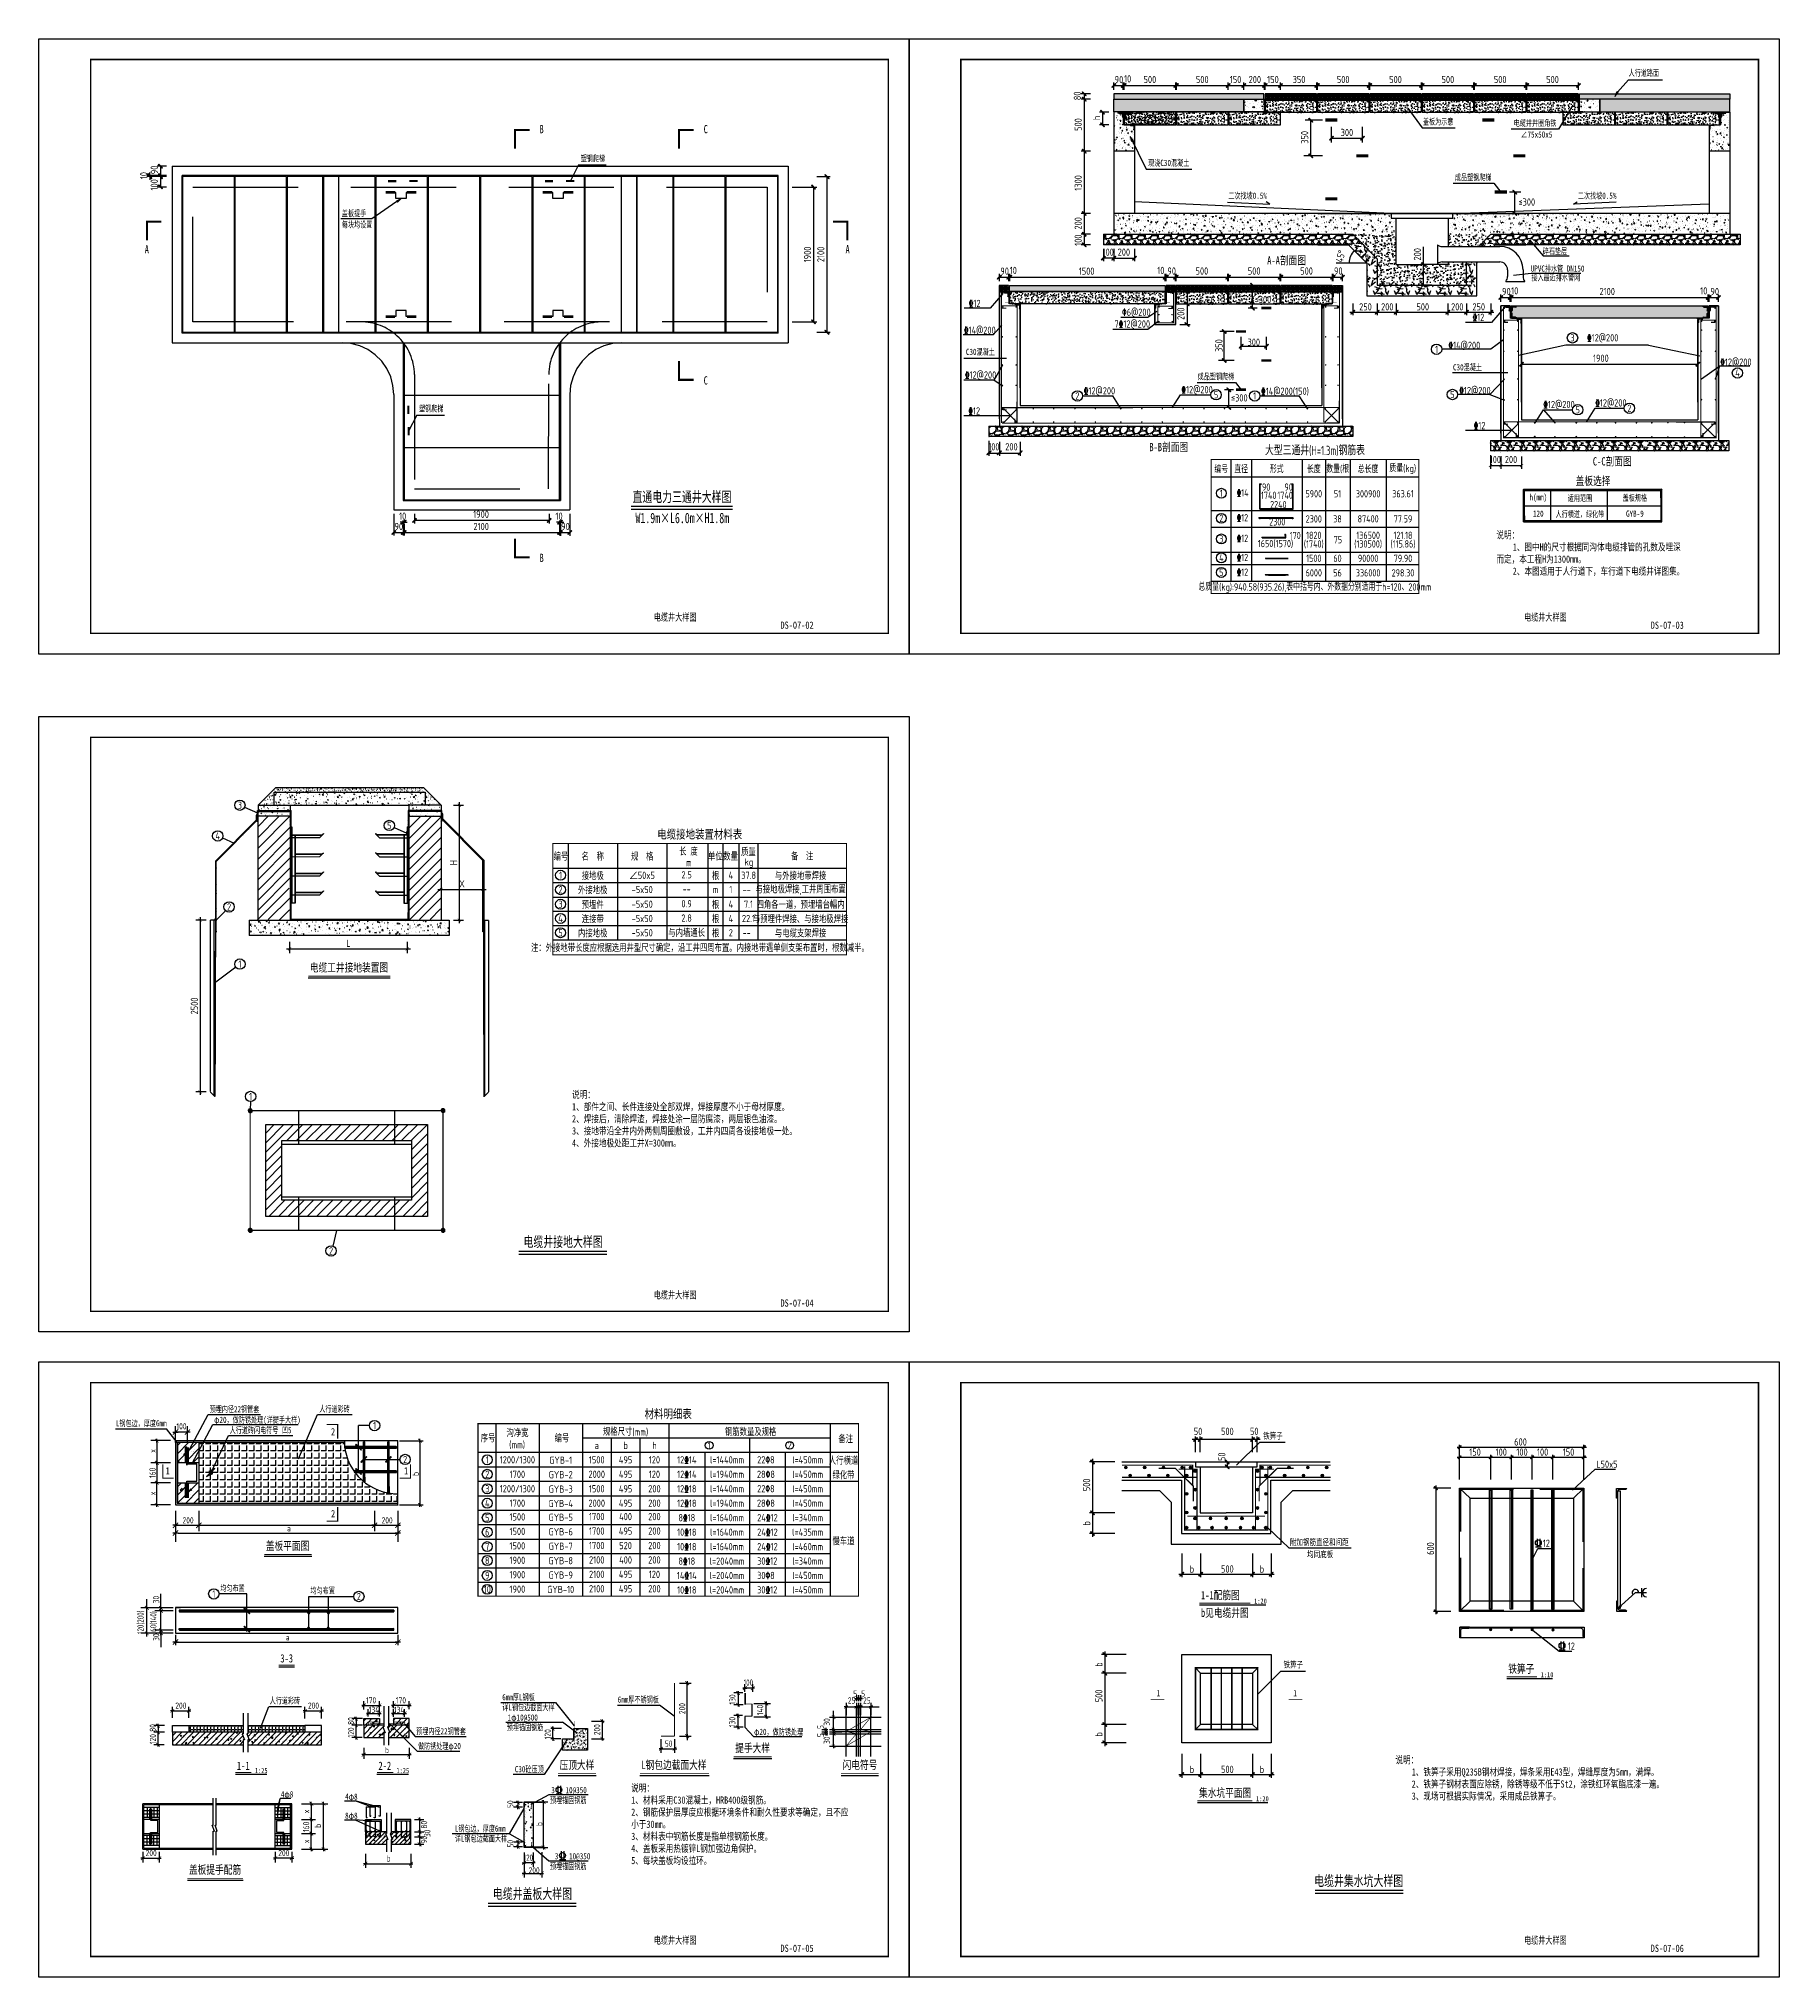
# Model space of a CAD drawing. Extents: x 2969 to 3809, y -1283 to -33.
# Drawn here: x 2969 to 3809, y -1283 to -347 of the extents above; entities that cross this region are included whole.
import ezdxf
from ezdxf.enums import TextEntityAlignment as Align

# ---------------------------------------------------------------- set-up
doc = ezdxf.new("R2010")
doc.units = 0
doc.header["$LTSCALE"] = 10
for name, pattern in [('CENTER', [50.8, 31.75, -6.35, 6.35, -6.35]), ('CONTINOUS', [0]), ('DASHED', [19.05, 12.7, -6.35])]:
    doc.linetypes.add(name, pattern=pattern)
for name, color, linetype in [('0-TK', 7, 'Continuous'), ('GPSCOMMON', 7, 'Continuous'), ('PP-COM', 7, 'Continuous'), ('TK', 7, 'Continuous'), ('中心线', 8, 'CENTER'), ('图层 1', 7, 'Continuous'), ('填充', 8, 'Continuous'), ('尺寸标注', 1, 'Continuous'), ('提手', 7, 'Continuous'), ('文字', 3, 'Continuous'), ('新建电力', 1, '电力_LINE'), ('标注引线', 3, 'Continuous'), ('爬梯', 4, 'Continuous'), ('轮廓', 7, 'Continuous'), ('钢筋', 4, 'Continuous')]:
    doc.layers.add(name, color=color, linetype=linetype)
doc.styles.add('GJ', font='tssdeng.shx', dxfattribs={"width": 0.75, "bigfont": 'hztxt.shx'})
doc.styles.add('HZTXT', font='仿宋_GB2312_0.ttf', dxfattribs={"width": 0.6, "height": 1.25})
doc.styles.add('ST', font='', dxfattribs={"width": 0.9})
doc.styles.get("Standard").update_dxf_attribs({"font": 'tssdeng.shx', "width": 0.7, "bigfont": 'hztxt.shx'})
doc.styles.add('仿宋', font='simfang.ttf', dxfattribs={"width": 0.9})
doc.styles.get('ST').set_extended_font_data('SimSun')
doc.linetypes.add('电力_LINE', pattern='A,30,-2,["N",Standard,S=2.4,R=0,X=-0.85,Y=-0.85],-2', length=34)
doc.dimstyles.get("Standard").update_dxf_attribs({"dimtxt": 3.5, "dimasz": 1.5, "dimexe": 2, "dimexo": 0, "dimgap": 1, "dimtad": 1, "dimdec": 0, "dimlfac": 10, "dimzin": 0, "dimdsep": 46, "dimtxsty": 'Standard', "dimblk": 'ARCHTICK', "dimcen": 0.09, "dimclrd": 256, "dimclre": 256, "dimclrt": 256, "dimadec": 0, "dimazin": 0, "dimtfac": 1, "dimtdec": 0, "dimtofl": 0, "dimtmove": 0, "dimatfit": 3, "dimfxl": 1, "dimtolj": 1, "dimtzin": 0, "dimlwe": -1, "dimarcsym": 0})
pattern_1 = [(0, (-231871.1238, -64813.6887), (0, 0.6985), [0.508, -0.1905]), (90, (-231871.1238, -64813.6887), (-0.6985, 4e-17), [0.508, -0.1905])]
pattern_2 = [(180, (239144.99096, -64813.6887), (0, 0.6985), [0.508, -0.1905]), (90, (239144.99096, -64813.6887), (0.6985, 4e-17), [0.508, -0.1905])]

msp = doc.modelspace()

# ---------------------------------------------------------------- texts
at = {"linetype": 'Continuous', "style": '仿宋', "width": 0.7}
for s, p in [('电缆井大样图', (3276.587, -626.299)), ('电缆井大样图', (3696.587, -626.299)), ('DS-07-02', (3335.421, -630.239)), ('DS-07-03', (3755.421, -630.269)), ('电缆井大样图', (3276.587, -953.444)), ('DS-07-04', (3335.421, -957.414)), ('电缆井大样图', (3276.587, -1264.873)), ('电缆井大样图', (3696.587, -1264.873)), ('DS-07-05', (3335.421, -1268.843)), ('DS-07-06', (3755.421, -1268.843))]:
    msp.add_text(s, height=3.5, dxfattribs=at).set_placement(p, align=Align.MIDDLE)
at = {"char_height": 3.5, "attachment_point": 1, "style": 'ST'}
for s, insert, width in [('{\\W0.75;说明：\\P    1、图中H的尺寸根据同沟体电缆排管的孔数及埋深而定，本工程H为1300mm。\\P    2、本图适用于人行道下，车行道下电缆井详图集。\\P\\P}    ', (3672.97, -584.943), 92.32184), ('{\\W0.75;说明：\\P1、部件之间、长件连接处全部双焊，焊接厚度不小于母材厚度。\\P2、焊接后，清除焊渣，焊接处涂一层防腐漆，两层银色油漆。\\P3、接地带沿全井内外两侧周圈敷设，工井内四周各设接地极一处。\\P4、外接地极处距工井X=300mm。}', (3226.819, -855.076), 132.47488), ('{\\W0.75;说明：\\P    1、铁箅子采用Q235B钢材焊接，焊条采用E43型，焊缝厚度为5mm，满焊。\\P    2、铁箅子钢材表面应除锈，除锈等级不低于St2，涂铁红环氧酯底漆一遍。\\P    3、现场可根据实际情况，采用成品铁箅子。\\P}    ', (3624.234, -1176.138), 161.64445), ('{\\W0.75;说明：\\P1、材料采用C30混凝土，HRB400级钢筋。\\P2、钢筋保护层厚度应根据环境条件和耐久性要求等确定，且不应小于30mm。\\P3、材料表中钢筋长度是指单根钢筋长度。\\P4、盖板采用热镀锌L钢加强边角保护。\\P5、每块盖板均设拉环。}', (3255.376, -1189.728), 107.02607)]:
    msp.add_mtext(s, dxfattribs=dict(at, insert=insert, width=width))
at = {"layer": 'TK', "color": 152, "style": 'HZTXT', "width": 0.7}
for s, p in [('直通电力三通井大样图', (3256.012, -568.301)), ('W1.9m×L6.0m×H1.8m', (3257.437, -578.523)), ('电缆井接地大样图', (3203.409, -927.847)), ('电缆井集水坑大样图', (3585.01, -1236.277)), ('电缆井盖板大样图', (3188.629, -1242.514))]:
    msp.add_text(s, height=5, dxfattribs=at).set_placement(p, align=Align.MIDDLE_LEFT)
at = {"layer": '尺寸标注', "style": 'GJ'}
for s, height, width, p in [('10', 3.5, 0.75, (3493.251, -368.317)), ('90', 3.5, 0.75, (3488.707, -368.681)), ('500', 3.5, 0.75, (3502.657, -368.656)), ('500', 3.5, 0.75, (3527.932, -368.656)), ('150', 3.5, 0.75, (3544.254, -368.652)), ('200', 3.5, 0.75, (3553.373, -368.652)), ('150', 3.5, 0.75, (3562.333, -368.652)), ('350', 3.5, 0.75, (3574.615, -368.652)), ('500', 3.5, 0.75, (3595.946, -368.652)), ('500', 3.5, 0.75, (3621.192, -368.652)), ('500', 3.5, 0.75, (3646.475, -368.652)), ('500', 3.5, 0.75, (3671.724, -368.652)), ('500', 3.5, 0.75, (3696.981, -368.652)), ('100', 3.5, 0.7, (3482.953, -451.966)), ('200', 3.5, 0.75, (3490.175, -451.966)), ('90', 3.5, 0.75, (3433.532, -461.138)), ('10', 3.5, 0.75, (3438.059, -460.797)), ('1500', 3.5, 0.75, (3471.395, -461.138)), ('10', 3.5, 0.75, (3509.285, -460.797)), ('90', 3.5, 0.75, (3514.142, -461.081)), ('500', 3.5, 0.75, (3527.76, -461.081)), ('500', 3.5, 0.75, (3552.988, -461.081)), ('500', 3.5, 0.75, (3578.276, -461.081)), ('90', 3.5, 0.75, (3594.563, -461.081)), ('90', 3.5, 0.75, (3675.69, -470.972)), ('10', 3.5, 0.75, (3680.073, -470.642)), ('2100', 3.5, 0.75, (3722.715, -470.972)), ('10', 3.5, 0.75, (3771.299, -470.642)), ('90', 3.5, 0.75, (3776.247, -470.972)), ('1900', 3.5, 0.75, (3719.559, -503.194)), ('100', 3.5, 0.7, (3427.789, -545.908)), ('200', 3.5, 0.75, (3435.901, -545.908)), ('100', 3.5, 0.7, (3669.81, -552.057)), ('200', 3.5, 0.75, (3677.016, -552.057)), ('10', 3.5, 0.75, (3143.339, -579.398)), ('1900', 3.5, 0.75, (3179.12, -578.503)), ('10', 3.5, 0.75, (3218.829, -579.398)), ('90', 3.5, 0.75, (3141.139, -584.375)), ('2100', 3.5, 0.75, (3179.254, -584.386)), ('90', 3.5, 0.75, (3221.592, -584.375)), ('a', 3, 0.75, (3089.298, -1067.633)), ('a', 3, 0.75, (3088.659, -1120.265)), ('100', 3, 0.7, (3309.644, -1142.089)), ('200', 3, 0.75, (3035.368, -1153.23)), ('200', 3, 0.75, (3099.368, -1153.23)), ('170', 3, 0.75, (3127.398, -1150.626)), ('170', 3, 0.75, (3141.798, -1150.626)), ('25', 3, 0.75, (3359.932, -1150.745)), ('5', 3, 0.75, (3362.554, -1147.458)), ('5', 3, 0.75, (3366.357, -1147.458)), ('25', 3, 0.75, (3367.272, -1150.745)), ('50', 3, 0.75, (3271.588, -1171.583)), ('b', 3, 0.75, (3136.528, -1174.671)), ('200', 3, 0.75, (3021.05, -1224.374)), ('200', 3, 0.75, (3085.05, -1224.374)), ('b', 3, 0.75, (3137.327, -1226.99)), ('120', 3, 0.7, (3203.475, -1226.605)), ('200', 3, 0.75, (3205.861, -1232.7))]:
    msp.add_text(s, height=height, dxfattribs=dict(at, width=width)).set_placement(p)
for s, height, width, p in [('80', 3.5, 0.75, (3472.468, -376.905)), ('500', 3.5, 0.75, (3472.85, -391.698)), ('h', 3.5, 0.75, (3481.723, -386.509)), ('90', 3.5, 0.75, (3026.961, -412.604)), ('10', 3.5, 0.75, (3021.878, -415.01)), ('100', 3.5, 0.75, (3026.961, -420.471)), ('1300', 3.5, 0.75, (3472.85, -420.581)), ('200', 3.5, 0.75, (3472.85, -439.318)), ('1900', 3.5, 0.75, (3342.216, -455.134)), ('2100', 3.5, 0.75, (3348.67, -455.046)), ('100', 3.5, 0.75, (3472.85, -447.165)), ('200', 3.5, 0.75, (3636.584, -454.236)), ('h', 3.5, 0.75, (3522.42, -473.013)), ('200', 3.5, 0.75, (3522.42, -482.935)), ('x', 3, 0.75, (3025.858, -1029.681)), ('160', 3, 0.75, (3025.858, -1041.867)), ('x', 3, 0.75, (3025.858, -1050.188)), ('30', 3, 0.75, (3027.597, -1102.36)), ('120(200)', 3, 0.7, (3020.056, -1117.165)), ('60(140)', 3, 0.7, (3026.25, -1116.147)), ('30', 3, 0.75, (3027.597, -1120.484)), ('130', 3, 0.75, (3305.711, -1151.2)), ('80', 3, 0.75, (3121.647, -1161.048)), ('200', 3, 0.75, (3281.459, -1155.837)), ('130', 3, 0.75, (3305.633, -1162.101)), ('140', 3, 0.75, (3319.105, -1156.384)), ('30', 3, 0.75, (3351.274, -1161.411)), ('80', 3, 0.75, (3025.996, -1164.389)), ('120', 3, 0.75, (3026.048, -1170.322)), ('120', 3, 0.75, (3121.666, -1167.095)), ('120', 3, 0.75, (3216.568, -1167.954)), ('200', 3, 0.75, (3240.427, -1166.025)), ('5', 3, 0.75, (3348.237, -1163.005)), ('5', 3, 0.75, (3348.237, -1166.914)), ('30', 3, 0.75, (3351.274, -1170.228)), ('x', 3, 0.75, (3099.982, -1203.698)), ('50', 3, 0.75, (3198.547, -1201.137)), ('160', 3, 0.75, (3099.982, -1212.725)), ('b', 3, 0.75, (3105.648, -1210.728)), ('80', 3, 0.75, (3156.921, -1211.101)), ('90', 3, 0.75, (3156.921, -1218.34)), ('30', 3, 0.75, (3158.471, -1215.146)), ('b', 3, 0.75, (3212.535, -1209.859)), ('x', 3, 0.75, (3099.982, -1218.098)), ('50', 3, 0.75, (3198.564, -1220.226))]:
    msp.add_text(s, height=height, rotation=90, dxfattribs=dict(at, width=width)).set_placement(p)
at = {"layer": '尺寸标注', "style": 'GJ', "width": 0.75}
for p in [(3580.387, -394.819), (3539.036, -495.325)]:
    msp.add_text('350', height=3.5, rotation=90, dxfattribs=at).set_placement(p, align=Align.MIDDLE_CENTER)
for s, p in [('300', (3600.805, -392.461)), ('≤300', (3687.623, -426.038)), ('≤300', (3560.26, -473.068)), ('300', (3555.866, -493.671)), ('≤300', (3548.862, -520.57))]:
    msp.add_text(s, height=3.5, dxfattribs=at).set_placement(p, align=Align.MIDDLE_CENTER)
for s, p in [('250', (3609.782, -478.384)), ('200', (3620.274, -478.384)), ('500', (3637.416, -478.384)), ('200', (3654.061, -478.384)), ('250', (3664.421, -478.384)), ('50', (3528.949, -1021.107)), ('500', (3543.107, -1021.107)), ('50', (3556.076, -1021.107)), ('150', (3662.659, -1031.105)), ('100', (3675.296, -1031.105)), ('600', (3684.596, -1026.23)), ('100', (3685.314, -1031.105)), ('100', (3695.262, -1031.105)), ('150', (3707.771, -1031.105)), ('b', (3525.966, -1087.533)), ('500', (3543.107, -1087.533)), ('b', (3559.753, -1087.533)), ('b', (3525.966, -1184.233)), ('500', (3543.107, -1184.233)), ('b', (3559.753, -1184.233))]:
    msp.add_text(s, height=3.5, dxfattribs=at).set_placement(p, align=Align.CENTER)
for s, p in [('50', (3542.185, -1031.598)), ('500', (3476.917, -1045.181)), ('b', (3476.917, -1063.762)), ('600', (3642.885, -1075.913)), ('b', (3482.847, -1131.878)), ('500', (3482.847, -1147.042)), ('b', (3482.847, -1165.623))]:
    msp.add_text(s, height=3.5, rotation=90, dxfattribs=at).set_placement(p, align=Align.CENTER)
at = {"layer": '尺寸标注', "char_height": 3, "attachment_point": 5, "style": 'GJ'}
for s, insert in [('\\A1;100', (3038.336, -1016.935)), ('\\A1;200', (3041.517, -1062.3)), ('\\A1;200', (3137.586, -1062.3)), ('\\A1;134', (3131.246, -1153.748)), ('\\A1;134', (3143.403, -1153.748))]:
    msp.add_mtext(s, dxfattribs=dict(at, insert=insert))
at = {"layer": '尺寸标注', "insert": (3151.352, -1039.922), "char_height": 3, "attachment_point": 5, "rotation": 90, "style": 'GJ'}
msp.add_mtext('\\A1;b', dxfattribs=at)
at = {"layer": '文字', "style": 'HZTXT'}
for s, height, width, p in [('人行道路面', 3, 0.7, (3736.763, -365.217)), ('B', 4, 0.7, (3211.159, -392.84)), ('C', 4, 0.7, (3290.358, -392.84)), ('盖板为示意', 3, 0.7, (3637.485, -388.726)), ('电缆井井圈角铁', 3, 0.7, (3681.314, -389.409)), ('∠75x50x5', 3, 0.7, (3684.538, -394.946)), ('塑钢爬梯', 3, 0.7, (3231.015, -406.442)), ('现浇C30混凝土', 3, 0.7, (3504.882, -408.624)), ('成品塑钢爬梯', 3, 0.7, (3652.924, -415.609)), ('盖板提手', 3, 0.7, (3115.729, -433.005)), ('二次找坡0.5%', 3, 0.7, (3543.573, -424.476)), ('每块均设置', 3, 0.7, (3115.729, -438.417)), ('A', 4, 0.7, (3020.604, -450.853)), ('A', 4, 0.7, (3358.83, -450.853)), ('碎石垫层', 3, 0.7, (3695.322, -451.286)), ('A-A剖面图', 4, 0.75, (3562.329, -456.185)), ('UPVC排水管 DN150', 3, 0.7, (3689.518, -459.644)), ('接入最近排水管网', 3, 0.7, (3689.842, -463.961)), ('C30混凝土', 3, 0.7, (3416.916, -499.83)), ('C30混凝土', 3, 0.7, (3652, -507.304)), ('C', 4, 0.7, (3290.358, -514.121)), ('成品塑钢爬梯', 3, 0.7, (3528.758, -511.713)), ('塑钢爬梯', 3, 0.7, (3152.972, -527.194)), ('B-B剖面图', 4, 0.75, (3505.455, -546.287)), ('C-C剖面图', 4, 0.75, (3719.52, -553.185)), ('B', 4, 0.7, (3211.159, -599.782)), ('电缆工井接地装置图', 4, 0.75, (3100.268, -797.501)), ('预埋内径22钢管套', 3, 0.7, (3051.911, -1010.156)), ('人行道彩砖', 3, 0.7, (3104.839, -1010.049)), ('L钢包边，厚度6mm', 3, 0.7, (3006.671, -1016.957)), ('φ20，做防锈处理(详提手大样)', 3, 0.7, (3054.072, -1015.266)), ('人行道砖闪电符号 凹5', 3, 0.7, (3061.564, -1020.279)), ('2', 3.5, 0.7, (3110.521, -1021.273)), ('1', 3.5, 0.7, (3030.698, -1040.153)), ('1', 3.5, 0.7, (3145.734, -1040.153)), ('2', 3.5, 0.7, (3110.521, -1060.814)), ('盖板平面图', 4, 0.75, (3079.027, -1076.634)), ('均匀布置', 3, 0.7, (3057.061, -1096.522)), ('均匀布置', 3, 0.7, (3100.604, -1097.665)), ('1-1配筋图', 4, 0.75, (3530.362, -1100.4)), ('1:20', 2.5, 0.75, (3556.006, -1102.523)), ('b见电缆井图', 4, 0.75, (3530.362, -1108.934)), ('3-3', 4, 0.75, (3086.032, -1130.891)), ('铁箅子', 4, 0.75, (3678.659, -1135.962)), ('1:10', 2.5, 0.75, (3694.353, -1138.085)), ('人行道彩砖', 3, 0.7, (3080.875, -1150.827)), ('详L钢包边截面大样', 3, 0.7, (3193.15, -1154.075)), ('6mm厚L钢板', 3, 0.7, (3193.15, -1149.153)), ('6mm厚不锈钢板', 3, 0.7, (3248.864, -1150.298)), ('1φ10@500', 3, 0.7, (3195.736, -1158.956)), ('预埋内径22钢管套', 3, 0.7, (3151.607, -1165.569)), ('做防锈处理φ20', 3, 0.7, (3152.463, -1172.717)), ('预埋锚固钢筋 ', 3, 0.7, (3195.333, -1163.671)), ('φ20，做防锈处理', 3, 0.7, (3314.668, -1165.871)), ('2-2', 4, 0.75, (3133.385, -1182.765)), ('压顶大样', 4, 0.75, (3220.797, -1182.361)), ('L钢包边截面大样', 4, 0.75, (3260.29, -1182.361)), ('提手大样', 4, 0.75, (3305.567, -1174.214)), ('闪电符号', 4, 0.75, (3357.397, -1182.361)), ('1-1', 4, 0.75, (3065.084, -1182.765)), ('1:25', 2.5, 0.75, (3073.777, -1184.304)), ('1:25', 2.5, 0.75, (3142.078, -1184.304)), ('C30砼压顶', 3, 0.7, (3199.191, -1183.902)), ('4φ8', 3, 0.7, (3086.28, -1196.036)), ('4φ8', 3, 0.7, (3117.308, -1197.171)), ('预埋锚固钢筋 ', 3, 0.7, (3216.157, -1198.848)), ('3   10@350', 3, 0.7, (3216.815, -1194.007)), ('集水坑平面图', 4, 0.75, (3529.413, -1195.806)), ('1:20', 2.5, 0.75, (3556.955, -1197.929)), ('8φ8', 3, 0.7, (3117.308, -1206.302)), ('详L钢包边截面大样', 3, 0.7, (3170.25, -1217.389)), ('L钢包边，厚度6mm', 3, 0.7, (3170.25, -1212.561)), ('3   10@350', 3, 0.7, (3218.529, -1225.905)), ('盖板提手配筋', 4, 0.75, (3041.93, -1232.906)), ('预埋锚固钢筋 ', 3, 0.7, (3216.157, -1230.746))]:
    msp.add_text(s, height=height, dxfattribs=dict(at, width=width)).set_placement(p)
for s, height, width, p in [('盖板选择', 4, 0.75, (3719.614, -560.537)), ('h(mm)', 3, 0.7, (3693.172, -568.688)), ('适用范围', 3, 0.7, (3713.26, -568.849)), ('盖板规格', 3, 0.7, (3739.774, -568.688)), ('120', 3, 0.7, (3693.172, -576.426)), ('人行横道，绿化带', 3, 0.7, (3713.26, -576.586)), ('GYB-9', 3, 0.7, (3739.774, -576.426))]:
    msp.add_text(s, height=height, dxfattribs=dict(at, width=width)).set_placement(p, align=Align.MIDDLE)
at = {"layer": '标注引线', "style": 'HZTXT', "width": 0.7}
msp.add_text('二次找坡0.5%', height=3, dxfattribs=at).set_placement((3712.281, -424.476))
at = {"layer": '轮廓', "color": 3, "style": 'HZTXT', "width": 0.75}
for s, p in [('铁箅子', (3560.396, -1023.058)), ('附加钢筋直径和间距', (3573.304, -1074.337)), ('均同底板', (3581.562, -1080.17)), ('铁箅子', (3570.218, -1133.419)), ('1', (3508.95, -1147.19)), ('1', (3574.874, -1147.19))]:
    msp.add_text(s, height=3, dxfattribs=at).set_placement(p)
at = {"layer": '钢筋', "style": 'GJ'}
for s, width, p in [('%%13212', 0.75, (3418.308, -476.709)), ('%%1306@200', 0.75, (3492.272, -480.966)), ('%%13214@200', 0.75, (3415.929, -489.666)), ('7%%13212@200', 0.75, (3488.615, -486.643)), ('%%13212', 0.75, (3661.431, -483.402)), ('%%13214@200', 0.75, (3649.814, -496.942)), ('%%13212@200', 0.75, (3716.682, -493.321)), ('%%13212@200', 0.75, (3780.962, -505.041)), ('%%13212@200', 0.75, (3416.415, -511.26)), ('%%13212@200', 0.75, (3520.899, -518.35)), ('%%13212@200', 0.75, (3473.814, -518.915)), ('%%13214@200(150)', 0.75, (3559.354, -519.111)), ('%%13212@200', 0.75, (3655.009, -518.742)), ('%%13212@200', 0.75, (3695.581, -525.49)), ('%%13212@200', 0.75, (3720.628, -524.753)), ('%%13212', 0.75, (3418.077, -528.617)), ('%%13212', 0.75, (3661.976, -535.681)), ('%%13214', 0.7, (3547.703, -568.104)), ('1740', 0.7, (3559.323, -569.323)), ('90', 0.7, (3559.828, -565.349)), ('2240', 0.7, (3563.733, -573.809)), ('1740', 0.7, (3567.232, -569.323)), ('90', 0.7, (3570.655, -565.349)), ('%%13212', 0.7, (3547.703, -580.146)), ('2300', 0.7, (3563.28, -582.167)), ('%%13212', 0.7, (3547.703, -590.093)), ('1650', 0.7, (3557.811, -592.629)), ('(1570)', 0.7, (3565.335, -592.629)), ('170', 0.7, (3573.197, -588.739)), ('%%13212', 0.7, (3547.703, -599.328)), ('%%13212', 0.7, (3547.703, -606.403)), ('L50x5', 0.75, (3721.133, -1036.947)), (' 12', 0.75, (3693.462, -1075.131)), ('  12', 0.75, (3703.691, -1124.745))]:
    msp.add_text(s, height=3.5, dxfattribs=dict(at, width=width)).set_placement(p)
for s, width, p in [('1', 0.75, (3644.112, -497.123)), ('3', 0.75, (3709.681, -491.576)), ('4', 0.75, (3789.295, -508.551)), ('2', 0.75, (3470.733, -519.602)), ('5', 0.75, (3537.667, -519.037)), ('1', 0.75, (3556.294, -519.602)), ('5', 0.75, (3651.707, -518.922)), ('2', 0.75, (3737.148, -525.588)), ('5', 0.75, (3712.21, -526.261)), ('1', 0.7, (3540.208, -566.591)), ('2', 0.7, (3540.208, -578.683)), ('3', 0.7, (3540.208, -588.651)), ('4', 0.7, (3540.208, -597.763)), ('5', 0.7, (3540.208, -604.799))]:
    msp.add_text(s, height=3.5, dxfattribs=dict(at, width=width)).set_placement(p, align=Align.MIDDLE_CENTER)
for s, height, width, p in [('大型三通井(H=1.3m)钢筋表', 4.5, 0.7, (3585.41, -545.736)), ('编号', 3.5, 0.7, (3540.148, -554.624)), ('直径', 3.5, 0.7, (3549.787, -554.624)), ('形式', 3.5, 0.7, (3566.925, -554.624)), ('长度', 3.5, 0.7, (3584.818, -554.624)), ('数量(根)', 3.5, 0.7, (3596.881, -554.624)), ('总长度', 3.5, 0.7, (3611.05, -554.624)), ('质量(kg)', 3.5, 0.7, (3627.761, -554.624)), ('5900', 3.5, 0.7, (3584.818, -566.838)), ('51', 3.5, 0.7, (3596.257, -566.838)), ('300900', 3.5, 0.7, (3611.05, -566.838)), ('363.61', 3.5, 0.7, (3627.863, -566.838)), ('2300', 3.5, 0.7, (3584.818, -578.959)), ('38', 3.5, 0.7, (3596.257, -578.959)), ('87400', 3.5, 0.7, (3611.05, -578.959)), ('77.59', 3.5, 0.7, (3627.863, -578.959)), ('(1740)', 3.5, 0.7, (3584.818, -591.044)), ('1820', 3.5, 0.7, (3584.818, -586.892)), ('75', 3.5, 0.7, (3596.451, -588.99)), ('(130500)', 3.5, 0.7, (3611.05, -591.044)), ('136500', 3.5, 0.7, (3611.05, -586.892)), ('(115.86)', 3.5, 0.7, (3627.863, -591.044)), ('121.18', 3.5, 0.7, (3627.863, -586.892)), ('1500', 3.5, 0.7, (3584.818, -598.001)), ('60', 3.5, 0.7, (3596.257, -598.001)), ('90000', 3.5, 0.7, (3611.05, -598.001)), ('79.90', 3.5, 0.7, (3627.863, -598.001)), ('6000', 3.5, 0.7, (3584.818, -605.014)), ('56', 3.5, 0.7, (3596.257, -605.014)), ('336000', 3.5, 0.7, (3611.05, -605.014)), ('298.30', 3.5, 0.7, (3627.863, -605.014)), ('总质量(kg):940.58(935.26),表中括号内、外数据分别适用于h=120、200mm', 3.5, 0.7, (3585.41, -611.862)), ('3', 3.5, 0.75, (3066.517, -717.14)), ('5', 3.5, 0.75, (3138.646, -726.919)), ('电缆接地装置材料表', 4.5, 0.75, (3288.46, -731.062)), ('4', 3.5, 0.75, (3055.814, -732.008)), ('长 度', 3.5, 0.75, (3282.998, -739.201)), ('质量', 3.5, 0.75, (3311.973, -739.419)), ('编号', 3.5, 0.75, (3221.472, -741.627)), ('名  称', 3.5, 0.75, (3236.823, -741.627)), ('规  格', 3.5, 0.75, (3260.698, -741.627)), ('m', 3.5, 0.75, (3283.216, -744.868)), ('单位', 3.5, 0.75, (3296.003, -741.574)), ('数量', 3.5, 0.75, (3303.326, -741.574)), ('kg', 3.5, 0.75, (3312.191, -745.086)), ('备  注', 3.5, 0.75, (3337.876, -741.535)), ('2', 3.5, 0.75, (3221.268, -757.938)), ('1', 3.5, 0.75, (3221.268, -750.955)), ('外接地极', 3.5, 0.75, (3236.823, -757.849)), ('接地极', 3.5, 0.75, (3236.823, -750.955)), ('∠50x5', 3.5, 0.75, (3260.698, -750.955)), ('-5x50', 3.5, 0.75, (3260.698, -757.849)), ('2.5', 3.5, 0.75, (3282.13, -750.736)), ('根', 3.5, 0.75, (3296.144, -750.955)), ('m', 3.5, 0.75, (3296.144, -757.849)), ('4', 3.5, 0.75, (3303.468, -750.955)), ('1', 3.5, 0.75, (3303.468, -757.849)), ('37.8', 3.5, 0.75, (3312.047, -750.955)), ('与接地极焊接,工井周围布置', 3.5, 0.75, (3337.139, -757.849)), ('与外接地带焊接', 3.5, 0.75, (3337.139, -750.955)), ('2', 3.5, 0.75, (3061.3, -766.271)), ('3', 3.5, 0.75, (3221.268, -764.923)), ('预埋件', 3.5, 0.75, (3236.823, -764.921)), ('-5x50', 3.5, 0.75, (3260.698, -764.921)), ('0.9', 3.5, 0.75, (3282.13, -764.702)), ('--', 3.5, 0.75, (3282.13, -757.63)), ('根', 3.5, 0.75, (3296.144, -764.921)), ('4', 3.5, 0.75, (3303.468, -764.921)), ('--', 3.5, 0.75, (3311.112, -757.849)), ('7.1', 3.5, 0.75, (3311.985, -764.921)), ('四角各一道，预埋墙台帽内', 3.5, 0.75, (3337.139, -764.921)), ('4', 3.5, 0.75, (3221.268, -771.813)), ('连接带', 3.5, 0.75, (3236.823, -771.818)), ('-5x50', 3.5, 0.75, (3260.698, -771.818)), ('2.8', 3.5, 0.75, (3282.13, -771.599)), ('根', 3.5, 0.75, (3296.144, -771.818)), ('4', 3.5, 0.75, (3303.468, -771.818)), ('22.1', 3.5, 0.75, (3311.985, -771.818)), ('与预埋件焊接、与接地极焊接', 3.5, 0.75, (3337.139, -771.818)), ('5', 3.5, 0.75, (3221.268, -778.698)), ('注：外接地带长度应根据选用井型尺寸确定，沿工井四周布置。内接地带遇单侧支架布置时，根数减半。', 3.5, 0.75, (3288.548, -785.736)), ('内接地极', 3.5, 0.75, (3236.823, -778.703)), ('-5x50', 3.5, 0.75, (3260.698, -778.703)), ('与内墙通长', 3.5, 0.75, (3282.13, -778.484)), ('根', 3.5, 0.75, (3296.144, -778.703)), ('2', 3.5, 0.75, (3303.468, -778.703)), ('--', 3.5, 0.75, (3311.112, -778.703)), ('与电缆支架焊接', 3.5, 0.75, (3337.139, -778.703)), ('1', 3.5, 0.75, (3066.552, -793.824)), ('1', 3.5, 0.75, (3071.681, -857.72)), ('2', 3.5, 0.75, (3110.532, -932.256)), ('材料明细表', 4.5, 0.75, (3273.234, -1010.822)), ('1', 3.5, 0.75, (3131.55, -1016.588)), ('沟净宽', 3.5, 0.75, (3200.519, -1019.866)), ('规格尺寸(mm)', 3.5, 0.75, (3252.678, -1019.339)), ('钢筋数量及规格', 3.5, 0.75, (3313.029, -1019.339)), ('序号', 3.5, 0.75, (3186.328, -1022.347)), ('(mm)', 3.5, 0.75, (3200.306, -1025.821)), ('编号', 3.5, 0.75, (3221.947, -1022.347)), ('a', 3.5, 0.75, (3238.75, -1026.11)), ('b', 3.5, 0.75, (3252.674, -1026.11)), ('h', 3.5, 0.75, (3266.605, -1026.11)), ('1', 3.5, 0.75, (3292.994, -1026.11)), ('2', 3.5, 0.75, (3331.886, -1026.11)), ('备注', 3.5, 0.75, (3358.933, -1022.783)), ('2', 3.5, 0.75, (3146.261, -1032.924)), ('2', 3.5, 0.75, (3185.909, -1040.076)), ('1', 3.5, 0.75, (3185.909, -1033.085)), ('1200/1300', 3.5, 0.75, (3200.451, -1033.085)), ('1700', 3.5, 0.75, (3200.451, -1040.076)), ('GYB-1', 3.5, 0.75, (3221.361, -1033.254)), ('2000', 3.5, 0.75, (3238.75, -1040.076)), ('1500', 3.5, 0.75, (3238.75, -1033.085)), ('495', 3.5, 0.75, (3252.663, -1033.085)), ('495', 3.5, 0.75, (3252.663, -1040.076)), ('120', 3.5, 0.75, (3266.59, -1033.085)), ('120', 3.5, 0.75, (3266.59, -1040.076)), ('12%%13214', 3.5, 0.75, (3282.213, -1033.085)), ('12%%13214', 3.5, 0.75, (3282.213, -1040.076)), ('l=1440mm', 3.5, 0.75, (3301.652, -1033.085)), ('l=1940mm', 3.5, 0.75, (3301.652, -1040.076)), ('28%%1308', 3.5, 0.75, (3320.399, -1040.076)), ('22%%1308', 3.5, 0.75, (3320.399, -1033.085)), ('l=450mm', 3.5, 0.75, (3340.559, -1033.085)), ('l=450mm', 3.5, 0.75, (3340.559, -1040.076)), ('人行横道', 3.5, 0.75, (3357.842, -1033.199)), ('绿化带', 3.5, 0.75, (3357.842, -1040.19)), ('3', 3.5, 0.75, (3185.909, -1047.067)), ('1200/1300', 3.5, 0.75, (3200.451, -1047.05)), ('GYB-3', 3.5, 0.75, (3221.361, -1047.219)), ('GYB-2', 3.5, 0.75, (3221.361, -1040.245)), ('1500', 3.5, 0.75, (3238.75, -1047.067)), ('495', 3.5, 0.75, (3252.663, -1047.067)), ('200', 3.5, 0.75, (3266.59, -1047.067)), ('12%%13218', 3.5, 0.75, (3282.213, -1047.067)), ('l=1440mm', 3.5, 0.75, (3301.652, -1047.067)), ('22%%1308', 3.5, 0.75, (3320.399, -1047.023)), ('l=450mm', 3.5, 0.75, (3340.559, -1047.067)), ('4', 3.5, 0.75, (3185.909, -1054.036)), ('1700', 3.5, 0.75, (3200.451, -1054.014)), ('GYB-4', 3.5, 0.75, (3221.361, -1054.183)), ('2000', 3.5, 0.75, (3238.75, -1054.014)), ('495', 3.5, 0.75, (3252.663, -1054.014)), ('200', 3.5, 0.75, (3266.59, -1054.014)), ('12%%13218', 3.5, 0.75, (3282.213, -1054.058)), ('l=1940mm', 3.5, 0.75, (3301.652, -1054.058)), ('28%%1308', 3.5, 0.75, (3320.399, -1054.014)), ('l=450mm', 3.5, 0.75, (3340.559, -1054.014)), ('5', 3.5, 0.75, (3185.909, -1061.005)), ('6', 3.5, 0.75, (3185.909, -1067.996)), ('1500', 3.5, 0.75, (3200.451, -1060.651)), ('1500', 3.5, 0.75, (3200.451, -1067.642)), ('GYB-5', 3.5, 0.75, (3221.361, -1060.82)), ('GYB-6', 3.5, 0.75, (3221.361, -1067.811)), ('1700', 3.5, 0.75, (3238.75, -1060.482)), ('1700', 3.5, 0.75, (3238.75, -1067.473)), ('495', 3.5, 0.75, (3252.663, -1067.473)), ('400', 3.5, 0.75, (3252.663, -1060.482)), ('200', 3.5, 0.75, (3266.59, -1060.482)), ('200', 3.5, 0.75, (3266.59, -1067.473)), ('10%%13218', 3.5, 0.75, (3282.213, -1067.996)), ('8%%13218', 3.5, 0.75, (3282.213, -1061.005)), ('l=1640mm', 3.5, 0.75, (3301.652, -1061.005)), ('l=1640mm', 3.5, 0.75, (3301.652, -1067.996)), ('24%%13212', 3.5, 0.75, (3321.131, -1061.005)), ('24%%13212', 3.5, 0.75, (3321.131, -1067.996)), ('l=435mm', 3.5, 0.75, (3340.559, -1067.996)), ('l=340mm', 3.5, 0.75, (3340.559, -1061.005)), ('7', 3.5, 0.75, (3185.909, -1074.971)), ('1500', 3.5, 0.75, (3200.451, -1074.616)), ('GYB-7', 3.5, 0.75, (3221.361, -1074.785)), ('1700', 3.5, 0.75, (3238.75, -1074.464)), ('520', 3.5, 0.75, (3252.663, -1074.464)), ('200', 3.5, 0.75, (3266.59, -1074.464)), ('10%%13218', 3.5, 0.75, (3282.213, -1074.988)), ('l=1640mm', 3.5, 0.75, (3301.652, -1074.988)), ('24%%13212', 3.5, 0.75, (3321.131, -1074.987)), ('l=460mm', 3.5, 0.75, (3340.559, -1074.987)), ('慢车道', 3.5, 0.75, (3357.842, -1072.043)), ('8', 3.5, 0.75, (3185.909, -1081.678)), ('1900', 3.5, 0.75, (3200.451, -1081.58)), ('GYB-8', 3.5, 0.75, (3221.361, -1081.749)), ('2100', 3.5, 0.75, (3238.75, -1081.411)), ('400', 3.5, 0.75, (3252.663, -1081.411)), ('200', 3.5, 0.75, (3266.59, -1081.411)), ('8%%13218', 3.5, 0.75, (3282.213, -1081.979)), ('l=2040mm', 3.5, 0.75, (3301.652, -1081.979)), ('30%%13212', 3.5, 0.75, (3321.027, -1081.935)), ('l=340mm', 3.5, 0.75, (3340.559, -1081.935)), ('10', 3.5, 0.75, (3185.909, -1095.593)), ('9', 3.5, 0.75, (3185.909, -1088.886)), ('1900', 3.5, 0.75, (3200.451, -1088.537)), ('1900', 3.5, 0.75, (3200.451, -1095.495)), ('GYB-10', 3.5, 0.75, (3221.361, -1095.664)), ('GYB-9', 3.5, 0.75, (3221.361, -1088.707)), ('2100', 3.5, 0.75, (3238.75, -1088.368)), ('2100', 3.5, 0.75, (3238.75, -1095.326)), ('495', 3.5, 0.75, (3252.663, -1088.368)), ('495', 3.5, 0.75, (3252.663, -1095.326)), ('200', 3.5, 0.75, (3266.59, -1095.326)), ('120', 3.5, 0.75, (3266.59, -1088.368)), ('14%%13214', 3.5, 0.75, (3282.213, -1088.936)), ('10%%13218', 3.5, 0.75, (3282.213, -1095.893)), ('l=2040mm', 3.5, 0.75, (3301.652, -1088.936)), ('l=2040mm', 3.5, 0.75, (3301.652, -1095.893)), ('30%%1308', 3.5, 0.75, (3320.399, -1088.892)), ('30%%13212', 3.5, 0.75, (3321.027, -1095.849)), ('l=450mm', 3.5, 0.75, (3340.559, -1088.892)), ('l=450mm', 3.5, 0.75, (3340.559, -1095.849)), ('1', 3.5, 0.75, (3053.95, -1097.812)), ('2', 3.5, 0.75, (3123.933, -1099.054))]:
    msp.add_text(s, height=height, dxfattribs=dict(at, width=width)).set_placement(p, align=Align.MIDDLE)

# ---------------------------------------------------------------- blocks, each defined once
blk = doc.blocks.new('_DIMX')
blk.add_line((-150, 0), (150, 0))
at = {"const_width": 50}
blk.add_lwpolyline([(-150.36, -150.36), (150.36, 150.36)], dxfattribs=at)
blk = doc.blocks.new('DIAN')
for points in [[(-0.26, 0.23), (-0.35, 0), (0, 0)], [(-0.35, 0), (-0.26, -0.25), (0, 0)], [(0, 0.34), (-0.26, 0.23), (0, 0)], [(-0.26, -0.25), (0, -0.35), (0, 0)], [(0.25, 0.23), (0, 0.34), (0, 0)], [(0.33, 0), (0.25, 0.23), (0, 0)], [(0, -0.35), (0.25, -0.25), (0, 0)], [(0.25, -0.25), (0.33, 0), (0, 0)]]:
    blk.add_hatch(color=256).paths.add_polyline_path(points)
at = {"lineweight": 0}
for points in [[(-0.26, 0.23), (-0.35, 0), (0, 0), (-0.26, 0.23)], [(-0.35, 0), (-0.26, -0.25), (0, 0), (-0.35, 0)], [(0, 0.34), (-0.26, 0.23), (0, 0), (0, 0.34)], [(-0.26, -0.25), (0, -0.35), (0, 0), (-0.26, -0.25)], [(0.25, 0.23), (0, 0.34), (0, 0), (0.25, 0.23)], [(0.33, 0), (0.25, 0.23), (0, 0), (0.33, 0)], [(0, -0.35), (0.25, -0.25), (0, 0), (0, -0.35)], [(0.25, -0.25), (0.33, 0), (0, 0), (0.25, -0.25)]]:
    blk.add_lwpolyline(points, dxfattribs=at)
at = {"lineweight": 5}
for points in [[(-0.26, 0.23), (-0.35, 0), (0, 0), (-0.26, 0.23)], [(-0.35, 0), (-0.26, -0.25), (0, 0), (-0.35, 0)], [(0, 0.34), (-0.26, 0.23), (0, 0), (0, 0.34)], [(-0.26, -0.25), (0, -0.35), (0, 0), (-0.26, -0.25)], [(0.25, 0.23), (0, 0.34), (0, 0), (0.25, 0.23)], [(0.33, 0), (0.25, 0.23), (0, 0), (0.33, 0)], [(0, -0.35), (0.25, -0.25), (0, 0), (0, -0.35)], [(0.25, -0.25), (0.33, 0), (0, 0), (0.25, -0.25)]]:
    blk.add_lwpolyline(points, dxfattribs=at)
blk = doc.blocks.new('K-建筑标记')
at = {"lineweight": 5}
blk.add_hatch(color=256, dxfattribs=at).paths.add_polyline_path([(0.97, 0.8), (0.8, 0.97), (-0.97, -0.8), (-0.8, -0.97)])
blk.add_lwpolyline([(-0.8, -0.97), (-0.97, -0.8), (0.8, 0.97), (0.97, 0.8)], close=True, dxfattribs=at)
blk.add_lwpolyline([(0.09, -0.09), (-0.09, 0.09)], dxfattribs=at)
blk = doc.blocks.new('K-箭头')
at = {"lineweight": 5}
blk.add_hatch(color=256, dxfattribs=at).paths.add_polyline_path([(0, 0), (2.39, -0.4), (2.39, 0), (2.39, 0.4)])
for points in [[(0, 0), (2.39, 0.4), (2.39, 0)], [(0, 0), (2.39, -0.4), (2.39, 0)]]:
    blk.add_lwpolyline(points, dxfattribs=at)
blk = doc.blocks.new('_ArchTick')
at = {"color": 0, "linetype": 'ByBlock', "const_width": 0.15}
blk.add_lwpolyline([(-0.5, -0.5), (0.5, 0.5)], dxfattribs=at)
blk = doc.blocks.new('*D5')
at = {"layer": 'Defpoints', "color": 0, "transparency": 16777216}
for p in [(3090.49, -781.06), (3147.3, -781.06), (3147.3, -786.51)]:
    blk.add_point(p, dxfattribs=at)
at = {"layer": '尺寸标注', "transparency": 16777216}
for p, q in [((3090.49, -783.06), (3090.49, -788.51)), ((3147.3, -783.06), (3147.3, -788.51))]:
    blk.add_line(p, q, dxfattribs=at)
at = {"layer": '尺寸标注', "lineweight": -2, "transparency": 16777216}
blk.add_line((3088.99, -786.51), (3148.8, -786.51), dxfattribs=at)
at = {"layer": '尺寸标注', "lineweight": -2, "transparency": 16777216, "xscale": 1.5, "yscale": 1.5, "zscale": 1.5, "rotation": 180}
blk.add_blockref('_ArchTick', (3090.49, -786.51), dxfattribs=at)
at = {"layer": '尺寸标注', "lineweight": -2, "transparency": 16777216, "xscale": 1.5, "yscale": 1.5, "zscale": 1.5}
blk.add_blockref('_ArchTick', (3147.3, -786.51), dxfattribs=at)
at = {"layer": '尺寸标注', "transparency": 16777216, "insert": (3118.9, -783.76), "char_height": 3.5, "attachment_point": 5, "style": 'GJ'}
blk.add_mtext('\\A1;L', dxfattribs=at)
blk = doc.blocks.new('*D6')
at = {"layer": 'Defpoints', "color": 0, "transparency": 16777216}
for p in [(3163.61, -752.37), (3183.82, -752.37), (3183.82, -757.82)]:
    blk.add_point(p, dxfattribs=at)
at = {"layer": '尺寸标注', "transparency": 16777216}
for p, q in [((3163.61, -754.37), (3163.61, -759.82)), ((3183.82, -754.37), (3183.82, -759.82))]:
    blk.add_line(p, q, dxfattribs=at)
at = {"layer": '尺寸标注', "lineweight": -2, "transparency": 16777216}
blk.add_line((3162.11, -757.82), (3185.32, -757.82), dxfattribs=at)
at = {"layer": '尺寸标注', "lineweight": -2, "transparency": 16777216, "xscale": 1.5, "yscale": 1.5, "zscale": 1.5, "rotation": 180}
blk.add_blockref('_ArchTick', (3163.61, -757.82), dxfattribs=at)
at = {"layer": '尺寸标注', "lineweight": -2, "transparency": 16777216, "xscale": 1.5, "yscale": 1.5, "zscale": 1.5}
blk.add_blockref('_ArchTick', (3183.82, -757.82), dxfattribs=at)
at = {"layer": '尺寸标注', "transparency": 16777216, "insert": (3173.71, -755.07), "char_height": 3.5, "attachment_point": 5, "style": 'GJ'}
blk.add_mtext('\\A1;X', dxfattribs=at)
blk = doc.blocks.new('*D7')
at = {"layer": 'Defpoints', "color": 0, "transparency": 16777216}
for p in [(3167.56, -717.19), (3167.56, -772.62), (3172.42, -772.62)]:
    blk.add_point(p, dxfattribs=at)
at = {"layer": '尺寸标注', "transparency": 16777216}
for p, q in [((3169.56, -717.19), (3174.42, -717.19)), ((3169.56, -772.62), (3174.42, -772.62))]:
    blk.add_line(p, q, dxfattribs=at)
at = {"layer": '尺寸标注', "lineweight": -2, "transparency": 16777216}
blk.add_line((3172.42, -715.69), (3172.42, -774.12), dxfattribs=at)
at = {"layer": '尺寸标注', "lineweight": -2, "transparency": 16777216, "xscale": 1.5, "yscale": 1.5, "zscale": 1.5}
for p, rotation in [((3172.42, -717.19), 90), ((3172.42, -772.62), 270)]:
    blk.add_blockref('_ArchTick', p, dxfattribs=dict(at, rotation=rotation))
at = {"layer": '尺寸标注', "transparency": 16777216, "insert": (3169.67, -744.91), "char_height": 3.5, "attachment_point": 5, "rotation": 90, "style": 'GJ'}
blk.add_mtext('\\A1;H', dxfattribs=at)
blk = doc.blocks.new('*D8')
at = {"layer": 'Defpoints', "color": 0, "transparency": 16777216}
for p in [(3052.19, -772.62), (3047.31, -855.48), (3052.19, -855.48)]:
    blk.add_point(p, dxfattribs=at)
at = {"layer": '尺寸标注', "transparency": 16777216}
for p, q in [((3050.19, -772.62), (3045.31, -772.62)), ((3050.19, -855.48), (3045.31, -855.48))]:
    blk.add_line(p, q, dxfattribs=at)
at = {"layer": '尺寸标注', "lineweight": -2, "transparency": 16777216}
blk.add_line((3047.31, -771.12), (3047.31, -856.98), dxfattribs=at)
at = {"layer": '尺寸标注', "lineweight": -2, "transparency": 16777216, "xscale": 1.5, "yscale": 1.5, "zscale": 1.5}
for p, rotation in [((3047.31, -772.62), 90), ((3047.31, -855.48), 270)]:
    blk.add_blockref('_ArchTick', p, dxfattribs=dict(at, rotation=rotation))
at = {"layer": '尺寸标注', "transparency": 16777216, "insert": (3044.56, -814.05), "char_height": 3.5, "attachment_point": 5, "rotation": 90, "style": 'GJ'}
blk.add_mtext('\\A1;2500', dxfattribs=at)
blk = doc.blocks.new('*D18')
at = {"layer": 'Defpoints', "color": 0, "transparency": 16777216}
for p in [(3601.59, -446.63), (3595.6, -455.5), (3602.99, -451.19), (3610.43, -455.5), (3610.43, -455.5)]:
    blk.add_point(p, dxfattribs=at)
at = {"layer": '尺寸标注', "lineweight": -2, "transparency": 16777216}
blk.add_arc((3610.43, -455.5), 8.59, 134.89926, 180, dxfattribs=at)
at = {"layer": '尺寸标注', "transparency": 16777216}
for points in [[(3601.95, -454.8), (3601.72, -454.8), (3601.84, -455.5)], [(3603.78, -449.82), (3603.95, -449.99), (3604.36, -449.41)]]:
    blk.add_solid(points, dxfattribs=at)
at = {"layer": '尺寸标注', "transparency": 16777216, "insert": (3597.77, -452.2), "char_height": 3.5, "attachment_point": 5, "rotation": 75.41179}
blk.add_mtext('\\A1;45°', dxfattribs=at)

# ---------------------------------------------------------------- dimensions: what is measured, and where the dimension line sits
at = {"layer": '尺寸标注'}
dim = msp.add_angular_dim_2l(base=(3602.992, -451.192), line1=((3610.426, -455.495), (3601.587, -446.625)), line2=((3610.426, -455.495), (3595.6, -455.495)), dimstyle='Standard', override={"dimexe": 0.5, "dimexo": 2, "dimtsz": 0.35, "dimdle": 0.5, "dimtmove": 2, "dimfxl": 0.7}, dxfattribs=at)
dim.commit()
dim.dimension.update_dxf_attribs({"geometry": '*D18', "text_midpoint": (3597.768, -452.201), "dimtype": 162})
for p1, p2, distance, text, picture, middle in [((3167.555, -717.192), (3167.555, -772.623), 4.863, 'H', '*D7', (3169.668, -744.907)), ((3163.607, -752.373), (3183.815, -752.373), -5.444, 'X', '*D6', (3173.711, -755.067)), ((3052.19, -772.623), (3052.19, -855.481), -4.88, '2500', '*D8', (3044.56, -814.052)), ((3090.491, -781.062), (3147.303, -781.062), -5.444, 'L', '*D5', (3118.897, -783.755))]:
    dim = msp.add_aligned_dim(p1=p1, p2=p2, distance=distance, text=text, dimstyle='Standard', override={"dimexo": 2, "dimgap": 1, "dimtoh": 0, "dimdec": 0, "dimlfac": 20, "dimtxsty": 'GJ', "dimcen": 1.5, "dimdle": 1.5, "dimtdec": 0, "dimtmove": 2, "dimatfit": 2, "dimfxl": 0.7}, dxfattribs=at)
    dim.commit()
    dim.dimension.update_dxf_attribs({"geometry": picture, "text_midpoint": middle})

# ---------------------------------------------------------------- hatches: boundary and pattern name
at = {"layer": '填充'}
h = msp.add_hatch(dxfattribs=at)
h.set_pattern_fill('ANGLE', color=256, scale=0.1, style=0)
h.set_pattern_definition(pattern_2)
h.paths.add_polyline_path([(3488.242, -373.817), (3488.242, -376.432), (3560.782, -376.432), (3560.782, -373.817)])
h = msp.add_hatch(dxfattribs=at)
h.set_pattern_fill('ANGLE', color=256, scale=0.1, style=0)
h.set_pattern_definition([(0, (-231077.1554, -64817.5165), (0, 0.6985), [0.508, -0.1905]), (90, (-231077.1554, -64817.5165), (-0.6985, 4e-17), [0.508, -0.1905])])
h.paths.add_polyline_path([(3586.137, -376.824), (3586.137, -373.817), (3583.642, -373.817), (3561.363, -373.817), (3561.363, -376.824)])
h = msp.add_hatch(dxfattribs=at)
h.set_pattern_fill('ANGLE', color=256, scale=0.1, style=0)
h.set_pattern_definition([(0, (-231051.8986, -64817.5165), (0, 0.6985), [0.508, -0.1905]), (90, (-231051.8986, -64817.5165), (-0.6985, 4e-17), [0.508, -0.1905])])
h.paths.add_polyline_path([(3611.394, -376.824), (3611.394, -373.817), (3608.899, -373.817), (3586.62, -373.817), (3586.62, -376.824)])
h = msp.add_hatch(dxfattribs=at)
h.set_pattern_fill('ANGLE', color=256, scale=0.1, style=0)
h.set_pattern_definition([(0, (-231026.6418, -64817.5165), (0, 0.6985), [0.508, -0.1905]), (90, (-231026.6418, -64817.5165), (-0.6985, 4e-17), [0.508, -0.1905])])
h.paths.add_polyline_path([(3636.651, -376.824), (3636.651, -373.817), (3634.156, -373.817), (3611.876, -373.817), (3611.876, -376.824)])
h = msp.add_hatch(dxfattribs=at)
h.set_pattern_fill('ANGLE', color=256, scale=0.1, style=0)
h.set_pattern_definition([(0, (-231001.36674, -64817.5165), (0, 0.6985), [0.508, -0.1905]), (90, (-231001.36674, -64817.5165), (-0.6985, 4e-17), [0.508, -0.1905])])
h.paths.add_polyline_path([(3661.926, -376.824), (3661.926, -373.817), (3659.431, -373.817), (3637.152, -373.817), (3637.152, -376.824)])
h = msp.add_hatch(dxfattribs=at)
h.set_pattern_fill('ANGLE', color=256, scale=0.1, style=0)
h.set_pattern_definition([(0, (-230976.1206, -64817.5165), (0, 0.6985), [0.508, -0.1905]), (90, (-230976.1206, -64817.5165), (-0.6985, 4e-17), [0.508, -0.1905])])
h.paths.add_polyline_path([(3687.172, -376.824), (3687.172, -373.817), (3684.677, -373.817), (3662.398, -373.817), (3662.398, -376.824)])
h = msp.add_hatch(dxfattribs=at)
h.set_pattern_fill('ANGLE', color=256, scale=0.1, style=0)
h.set_pattern_definition([(0, (-230950.8638, -64817.5165), (0, 0.6985), [0.508, -0.1905]), (90, (-230950.8638, -64817.5165), (-0.6985, 4e-17), [0.508, -0.1905])])
h.paths.add_polyline_path([(3712.429, -376.824), (3712.429, -373.817), (3709.934, -373.817), (3687.655, -373.817), (3687.655, -376.824)])
h = msp.add_hatch(dxfattribs=at)
h.set_pattern_fill('ANGLE', color=256, scale=0.1, style=0)
h.set_pattern_definition(pattern_1)
h.paths.add_polyline_path([(3713.085, -373.817), (3713.085, -376.432), (3785.625, -376.432), (3785.625, -373.817)])
h = msp.add_hatch(dxfattribs=at)
h.set_pattern_fill('ANGLE', color=256, scale=0.1, style=0)
h.set_pattern_definition(pattern_2)
h.paths.add_polyline_path([(3488.242, -376.432), (3488.242, -382.46), (3551.042, -382.46), (3551.042, -376.432)])
h = msp.add_hatch(dxfattribs=at)
h.set_pattern_fill('AR-CONC', color=256, scale=0.02, style=0)
h.set_pattern_definition([(50, (-231145.2677, -64823.5352), (3.64369338, -0.31878171), [0.381, -4.191]), (355, (-231145.2677, -64823.5352), (-0.70485652, 3.82113286), [0.3048, -3.3528]), (100.451, (-231144.964, -64823.5618), (2.938850033, 3.502333756), [0.3238, -3.5618]), (46.1842, (-231145.2677, -64822.5192), (5.42158082, -0.84084656), [0.5715, -6.2865]), (96.6356, (-231144.816, -64822.5893), (4.74808469, 4.94851112), [0.4857, -5.3427]), (351.184, (-231145.2677, -64822.519), (4.74809212, 4.94850236), [0.4572, -5.0292]), (21, (-231144.7597, -64822.7732), (3.032297597, -2.04531037), [0.381, -4.191]), (326, (-231144.7597, -64822.7732), (1.236040567, 3.68375932), [0.3048, -3.3528]), (71.4514, (-231144.507, -64822.9437), (4.268329815, 1.638457154), [0.3238, -3.5618]), (37.5, (-231145.2677, -64823.5352), (0.061772065, 1.6911007775), [0, -3.31216, 0, -3.4036, 0, -3.3655]), (7.5, (-231145.2677, -64823.5352), (1.33639325, 2.003611496), [0, -1.94056, 0, -3.23596, 0, -1.2827]), (327.5, (-231146.4005, -64823.5352), (2.711811903, -0.11457488), [0, -1.27, 0, -3.9624, 0, -5.2578]), (317.5, (-231146.9085, -64823.5352), (2.962583628, 0.50852982), [0, -1.651, 0, -2.63144, 0, -3.7338])])
h.paths.add_polyline_path([(3517.644, -382.843), (3493.12, -382.843), (3493.12, -388.849), (3517.644, -388.849)])
h = msp.add_hatch(dxfattribs=at)
h.set_pattern_fill('AR-CONC', color=256, scale=0.02, style=0)
h.set_pattern_definition([(130, (238156.9977, -64823.5352), (-3.64369338, -0.31878171), [0.381, -4.191]), (185, (238156.9977, -64823.5352), (0.70485652, 3.82113286), [0.3048, -3.3528]), (79.549, (238156.694, -64823.5618), (-2.938850033, 3.502333756), [0.3238, -3.5618]), (133.8158, (238156.9977, -64822.5192), (-5.42158082, -0.84084656), [0.5715, -6.2865]), (83.3644, (238156.546, -64822.5893), (-4.74808469, 4.94851112), [0.4857, -5.3427]), (188.816, (238156.998, -64822.519), (-4.74809212, 4.94850236), [0.4572, -5.0292]), (159, (238156.4897, -64822.7732), (-3.032297597, -2.04531037), [0.381, -4.191]), (214, (238156.4897, -64822.7732), (-1.236040567, 3.68375932), [0.3048, -3.3528]), (108.5486, (238156.237, -64822.9437), (-4.268329815, 1.638457154), [0.3238, -3.5618]), (142.5, (238156.9977, -64823.5352), (-0.061772065, 1.6911007775), [0, -3.31216, 0, -3.4036, 0, -3.3655]), (172.5, (238156.9977, -64823.5352), (-1.33639325, 2.003611496), [0, -1.94056, 0, -3.23596, 0, -1.2827]), (212.5, (238158.1306, -64823.5352), (-2.711811903, -0.11457488), [0, -1.27, 0, -3.9624, 0, -5.2578]), (222.5, (238158.6386, -64823.5352), (-2.962583628, 0.50852982), [0, -1.651, 0, -2.63144, 0, -3.7338])])
h.paths.add_polyline_path([(3494.086, -382.843), (3518.61, -382.843), (3518.61, -388.849), (3494.086, -388.849)])
h = msp.add_hatch(dxfattribs=at)
h.set_pattern_fill('AR-CONC', color=256, scale=0.02, style=0)
h.set_pattern_definition([(50, (-231120.018, -64823.5352), (3.64369338, -0.31878171), [0.381, -4.191]), (355, (-231120.018, -64823.5352), (-0.70485652, 3.82113286), [0.3048, -3.3528]), (100.451, (-231119.7144, -64823.5618), (2.938850033, 3.502333756), [0.3238, -3.5618]), (46.1842, (-231120.018, -64822.5192), (5.42158082, -0.84084656), [0.5715, -6.2865]), (96.6356, (-231119.566, -64822.5893), (4.74808469, 4.94851112), [0.4857, -5.3427]), (351.184, (-231120.018, -64822.519), (4.74809212, 4.94850236), [0.4572, -5.0292]), (21, (-231119.51, -64822.7732), (3.032297597, -2.04531037), [0.381, -4.191]), (326, (-231119.51, -64822.7732), (1.236040567, 3.68375932), [0.3048, -3.3528]), (71.4514, (-231119.2573, -64822.9437), (4.268329815, 1.638457154), [0.3238, -3.5618]), (37.5, (-231120.018, -64823.5352), (0.061772065, 1.6911007775), [0, -3.31216, 0, -3.4036, 0, -3.3655]), (7.5, (-231120.018, -64823.5352), (1.33639325, 2.003611496), [0, -1.94056, 0, -3.23596, 0, -1.2827]), (327.5, (-231121.1508, -64823.5352), (2.711811903, -0.11457488), [0, -1.27, 0, -3.9624, 0, -5.2578]), (317.5, (-231121.6588, -64823.5352), (2.962583628, 0.50852982), [0, -1.651, 0, -2.63144, 0, -3.7338])])
h.paths.add_polyline_path([(3542.894, -382.843), (3518.37, -382.843), (3518.37, -388.849), (3542.894, -388.849)])
h = msp.add_hatch(dxfattribs=at)
h.set_pattern_fill('AR-CONC', color=256, scale=0.02, style=0)
h.set_pattern_definition([(50, (-231094.7358, -64823.5352), (3.64369338, -0.31878171), [0.381, -4.191]), (355, (-231094.736, -64823.5352), (-0.70485652, 3.82113286), [0.3048, -3.3528]), (100.451, (-231094.4322, -64823.5618), (2.938850033, 3.502333756), [0.3238, -3.5618]), (46.1842, (-231094.736, -64822.5192), (5.42158082, -0.84084656), [0.5715, -6.2865]), (96.6356, (-231094.284, -64822.5893), (4.74808469, 4.94851112), [0.4857, -5.3427]), (351.184, (-231094.736, -64822.519), (4.74809212, 4.94850236), [0.4572, -5.0292]), (21, (-231094.2278, -64822.7732), (3.032297597, -2.04531037), [0.381, -4.191]), (326, (-231094.228, -64822.7732), (1.236040567, 3.68375932), [0.3048, -3.3528]), (71.4514, (-231093.975, -64822.9437), (4.268329815, 1.638457154), [0.3238, -3.5618]), (37.5, (-231094.7358, -64823.5352), (0.061772065, 1.6911007775), [0, -3.31216, 0, -3.4036, 0, -3.3655]), (7.5, (-231094.7358, -64823.5352), (1.33639325, 2.003611496), [0, -1.94056, 0, -3.23596, 0, -1.2827]), (327.5, (-231095.8687, -64823.5352), (2.711811903, -0.11457488), [0, -1.27, 0, -3.9624, 0, -5.2578]), (317.5, (-231096.3767, -64823.5352), (2.962583628, 0.50852982), [0, -1.651, 0, -2.63144, 0, -3.7338])])
h.paths.add_polyline_path([(3568.176, -382.843), (3543.652, -382.843), (3543.652, -388.849), (3568.176, -388.849)])
h = msp.add_hatch(dxfattribs=at)
h.set_pattern_fill('AR-CONC', color=256, scale=0.02, style=0)
h.set_pattern_definition([(50, (-231077.1554, -64817.5165), (3.64369338, -0.31878171), [0.381, -4.191]), (355, (-231077.1554, -64817.5165), (-0.70485652, 3.82113286), [0.3048, -3.3528]), (100.451, (-231076.8517, -64817.543), (2.938850033, 3.502333756), [0.3238, -3.5618]), (46.1842, (-231077.1554, -64816.5005), (5.42158082, -0.84084656), [0.5715, -6.2865]), (96.6356, (-231076.7036, -64816.5705), (4.74808469, 4.94851112), [0.4857, -5.3427]), (351.184, (-231077.1554, -64816.5005), (4.74809212, 4.94850236), [0.4572, -5.0292]), (21, (-231076.6474, -64816.7545), (3.032297597, -2.04531037), [0.381, -4.191]), (326, (-231076.6474, -64816.7545), (1.236040567, 3.68375932), [0.3048, -3.3528]), (71.4514, (-231076.3947, -64816.925), (4.268329815, 1.638457154), [0.3238, -3.5618]), (37.5, (-231077.1554, -64817.5165), (0.061772065, 1.6911007775), [0, -3.31216, 0, -3.4036, 0, -3.3655]), (7.5, (-231077.1554, -64817.5165), (1.33639325, 2.003611496), [0, -1.94056, 0, -3.23596, 0, -1.2827]), (327.5, (-231078.2882, -64817.5165), (2.711811903, -0.11457488), [0, -1.27, 0, -3.9624, 0, -5.2578]), (317.5, (-231078.7962, -64817.5165), (2.962583628, 0.50852982), [0, -1.651, 0, -2.63144, 0, -3.7338])])
h.paths.add_polyline_path([(3585.756, -376.824), (3561.232, -376.824), (3561.232, -382.83), (3585.756, -382.83)])
h = msp.add_hatch(dxfattribs=at)
h.set_pattern_fill('AR-CONC', color=256, scale=0.02, style=0)
h.set_pattern_definition([(50, (-231051.8986, -64817.5165), (3.64369338, -0.31878171), [0.381, -4.191]), (355, (-231051.8986, -64817.5165), (-0.70485652, 3.82113286), [0.3048, -3.3528]), (100.451, (-231051.595, -64817.543), (2.938850033, 3.502333756), [0.3238, -3.5618]), (46.1842, (-231051.8986, -64816.5005), (5.42158082, -0.84084656), [0.5715, -6.2865]), (96.6356, (-231051.447, -64816.5705), (4.74808469, 4.94851112), [0.4857, -5.3427]), (351.184, (-231051.8986, -64816.5005), (4.74809212, 4.94850236), [0.4572, -5.0292]), (21, (-231051.3906, -64816.7545), (3.032297597, -2.04531037), [0.381, -4.191]), (326, (-231051.3906, -64816.7545), (1.236040567, 3.68375932), [0.3048, -3.3528]), (71.4514, (-231051.138, -64816.925), (4.268329815, 1.638457154), [0.3238, -3.5618]), (37.5, (-231051.8986, -64817.5165), (0.061772065, 1.6911007775), [0, -3.31216, 0, -3.4036, 0, -3.3655]), (7.5, (-231051.8986, -64817.5165), (1.33639325, 2.003611496), [0, -1.94056, 0, -3.23596, 0, -1.2827]), (327.5, (-231053.0314, -64817.5165), (2.711811903, -0.11457488), [0, -1.27, 0, -3.9624, 0, -5.2578]), (317.5, (-231053.5394, -64817.5165), (2.962583628, 0.50852982), [0, -1.651, 0, -2.63144, 0, -3.7338])])
h.paths.add_polyline_path([(3611.013, -376.824), (3586.489, -376.824), (3586.489, -382.83), (3611.013, -382.83)])
h = msp.add_hatch(dxfattribs=at)
h.set_pattern_fill('AR-CONC', color=256, scale=0.02, style=0)
h.set_pattern_definition([(50, (-231026.6418, -64817.5165), (3.64369338, -0.31878171), [0.381, -4.191]), (355, (-231026.642, -64817.5165), (-0.70485652, 3.82113286), [0.3048, -3.3528]), (100.451, (-231026.3382, -64817.543), (2.938850033, 3.502333756), [0.3238, -3.5618]), (46.1842, (-231026.642, -64816.5005), (5.42158082, -0.84084656), [0.5715, -6.2865]), (96.6356, (-231026.19, -64816.5705), (4.74808469, 4.94851112), [0.4857, -5.3427]), (351.184, (-231026.642, -64816.5005), (4.74809212, 4.94850236), [0.4572, -5.0292]), (21, (-231026.1338, -64816.7545), (3.032297597, -2.04531037), [0.381, -4.191]), (326, (-231026.134, -64816.7545), (1.236040567, 3.68375932), [0.3048, -3.3528]), (71.4514, (-231025.881, -64816.925), (4.268329815, 1.638457154), [0.3238, -3.5618]), (37.5, (-231026.6418, -64817.5165), (0.061772065, 1.6911007775), [0, -3.31216, 0, -3.4036, 0, -3.3655]), (7.5, (-231026.6418, -64817.5165), (1.33639325, 2.003611496), [0, -1.94056, 0, -3.23596, 0, -1.2827]), (327.5, (-231027.7747, -64817.5165), (2.711811903, -0.11457488), [0, -1.27, 0, -3.9624, 0, -5.2578]), (317.5, (-231028.2827, -64817.5165), (2.962583628, 0.50852982), [0, -1.651, 0, -2.63144, 0, -3.7338])])
h.paths.add_polyline_path([(3636.27, -376.824), (3611.746, -376.824), (3611.746, -382.83), (3636.27, -382.83)])
h = msp.add_hatch(dxfattribs=at)
h.set_pattern_fill('AR-CONC', color=256, scale=0.02, style=0)
h.set_pattern_definition([(50, (-231001.3667, -64817.5165), (3.64369338, -0.31878171), [0.381, -4.191]), (355, (-231001.3667, -64817.5165), (-0.70485652, 3.82113286), [0.3048, -3.3528]), (100.451, (-231001.063, -64817.543), (2.938850033, 3.502333756), [0.3238, -3.5618]), (46.1842, (-231001.3667, -64816.5005), (5.42158082, -0.84084656), [0.5715, -6.2865]), (96.6356, (-231000.915, -64816.5705), (4.74808469, 4.94851112), [0.4857, -5.3427]), (351.184, (-231001.367, -64816.5005), (4.74809212, 4.94850236), [0.4572, -5.0292]), (21, (-231000.8587, -64816.7545), (3.032297597, -2.04531037), [0.381, -4.191]), (326, (-231000.8587, -64816.7545), (1.236040567, 3.68375932), [0.3048, -3.3528]), (71.4514, (-231000.606, -64816.925), (4.268329815, 1.638457154), [0.3238, -3.5618]), (37.5, (-231001.3667, -64817.5165), (0.061772065, 1.6911007775), [0, -3.31216, 0, -3.4036, 0, -3.3655]), (7.5, (-231001.3667, -64817.5165), (1.33639325, 2.003611496), [0, -1.94056, 0, -3.23596, 0, -1.2827]), (327.5, (-231002.4996, -64817.5165), (2.711811903, -0.11457488), [0, -1.27, 0, -3.9624, 0, -5.2578]), (317.5, (-231003.0076, -64817.5165), (2.962583628, 0.50852982), [0, -1.651, 0, -2.63144, 0, -3.7338])])
h.paths.add_polyline_path([(3661.545, -376.824), (3637.021, -376.824), (3637.021, -382.83), (3661.545, -382.83)])
h = msp.add_hatch(dxfattribs=at)
h.set_pattern_fill('AR-CONC', color=256, scale=0.02, style=0)
h.set_pattern_definition([(50, (-230976.1206, -64817.5165), (3.64369338, -0.31878171), [0.381, -4.191]), (355, (-230976.1206, -64817.5165), (-0.70485652, 3.82113286), [0.3048, -3.3528]), (100.451, (-230975.817, -64817.543), (2.938850033, 3.502333756), [0.3238, -3.5618]), (46.1842, (-230976.1206, -64816.5005), (5.42158082, -0.84084656), [0.5715, -6.2865]), (96.6356, (-230975.669, -64816.5705), (4.74808469, 4.94851112), [0.4857, -5.3427]), (351.184, (-230976.1206, -64816.5005), (4.74809212, 4.94850236), [0.4572, -5.0292]), (21, (-230975.6126, -64816.7545), (3.032297597, -2.04531037), [0.381, -4.191]), (326, (-230975.6126, -64816.7545), (1.236040567, 3.68375932), [0.3048, -3.3528]), (71.4514, (-230975.36, -64816.925), (4.268329815, 1.638457154), [0.3238, -3.5618]), (37.5, (-230976.1206, -64817.5165), (0.061772065, 1.6911007775), [0, -3.31216, 0, -3.4036, 0, -3.3655]), (7.5, (-230976.1206, -64817.5165), (1.33639325, 2.003611496), [0, -1.94056, 0, -3.23596, 0, -1.2827]), (327.5, (-230977.2534, -64817.5165), (2.711811903, -0.11457488), [0, -1.27, 0, -3.9624, 0, -5.2578]), (317.5, (-230977.7614, -64817.5165), (2.962583628, 0.50852982), [0, -1.651, 0, -2.63144, 0, -3.7338])])
h.paths.add_polyline_path([(3686.791, -376.824), (3662.267, -376.824), (3662.267, -382.83), (3686.791, -382.83)])
h = msp.add_hatch(dxfattribs=at)
h.set_pattern_fill('AR-CONC', color=256, scale=0.02, style=0)
h.set_pattern_definition([(50, (-230950.8638, -64817.5165), (3.64369338, -0.31878171), [0.381, -4.191]), (355, (-230950.8638, -64817.5165), (-0.70485652, 3.82113286), [0.3048, -3.3528]), (100.451, (-230950.56, -64817.543), (2.938850033, 3.502333756), [0.3238, -3.5618]), (46.1842, (-230950.864, -64816.5005), (5.42158082, -0.84084656), [0.5715, -6.2865]), (96.6356, (-230950.412, -64816.5705), (4.74808469, 4.94851112), [0.4857, -5.3427]), (351.184, (-230950.864, -64816.5005), (4.74809212, 4.94850236), [0.4572, -5.0292]), (21, (-230950.3558, -64816.7545), (3.032297597, -2.04531037), [0.381, -4.191]), (326, (-230950.3558, -64816.7545), (1.236040567, 3.68375932), [0.3048, -3.3528]), (71.4514, (-230950.103, -64816.925), (4.268329815, 1.638457154), [0.3238, -3.5618]), (37.5, (-230950.8638, -64817.5165), (0.061772065, 1.6911007775), [0, -3.31216, 0, -3.4036, 0, -3.3655]), (7.5, (-230950.8638, -64817.5165), (1.33639325, 2.003611496), [0, -1.94056, 0, -3.23596, 0, -1.2827]), (327.5, (-230951.9966, -64817.5165), (2.711811903, -0.11457488), [0, -1.27, 0, -3.9624, 0, -5.2578]), (317.5, (-230952.5046, -64817.5165), (2.962583628, 0.50852982), [0, -1.651, 0, -2.63144, 0, -3.7338])])
h.paths.add_polyline_path([(3712.048, -376.824), (3687.524, -376.824), (3687.524, -382.83), (3712.048, -382.83)])
h = msp.add_hatch(dxfattribs=at)
h.set_pattern_fill('AR-CONC', color=256, scale=0.02, style=0)
h.set_pattern_definition([(50, (-230933.44, -64823.5352), (3.64369338, -0.31878171), [0.381, -4.191]), (355, (-230933.44, -64823.5352), (-0.70485652, 3.82113286), [0.3048, -3.3528]), (100.451, (-230933.1364, -64823.5618), (2.938850033, 3.502333756), [0.3238, -3.5618]), (46.1842, (-230933.44, -64822.5192), (5.42158082, -0.84084656), [0.5715, -6.2865]), (96.6356, (-230932.9883, -64822.5893), (4.74808469, 4.94851112), [0.4857, -5.3427]), (351.184, (-230933.44, -64822.519), (4.74809212, 4.94850236), [0.4572, -5.0292]), (21, (-230932.932, -64822.7732), (3.032297597, -2.04531037), [0.381, -4.191]), (326, (-230932.932, -64822.7732), (1.236040567, 3.68375932), [0.3048, -3.3528]), (71.4514, (-230932.6794, -64822.9437), (4.268329815, 1.638457154), [0.3238, -3.5618]), (37.5, (-230933.4401, -64823.5352), (0.061772065, 1.6911007775), [0, -3.31216, 0, -3.4036, 0, -3.3655]), (7.5, (-230933.44, -64823.5352), (1.33639325, 2.003611496), [0, -1.94056, 0, -3.23596, 0, -1.2827]), (327.5, (-230934.5729, -64823.5352), (2.711811903, -0.11457488), [0, -1.27, 0, -3.9624, 0, -5.2578]), (317.5, (-230935.081, -64823.5352), (2.962583628, 0.50852982), [0, -1.651, 0, -2.63144, 0, -3.7338])])
h.paths.add_polyline_path([(3729.472, -382.843), (3704.947, -382.843), (3704.947, -388.849), (3729.472, -388.849)])
h = msp.add_hatch(dxfattribs=at)
h.set_pattern_fill('ANGLE', color=256, scale=0.1, style=0)
h.set_pattern_definition(pattern_1)
h.paths.add_polyline_path([(3722.825, -376.432), (3722.825, -382.46), (3785.625, -382.46), (3785.625, -376.432)])
h = msp.add_hatch(dxfattribs=at)
h.set_pattern_fill('AR-CONC', color=256, scale=0.02, style=0)
h.set_pattern_definition([(50, (-230908.1904, -64823.5352), (3.64369338, -0.31878171), [0.381, -4.191]), (355, (-230908.1904, -64823.5352), (-0.70485652, 3.82113286), [0.3048, -3.3528]), (100.451, (-230907.8867, -64823.5618), (2.938850033, 3.502333756), [0.3238, -3.5618]), (46.1842, (-230908.1904, -64822.5192), (5.42158082, -0.84084656), [0.5715, -6.2865]), (96.6356, (-230907.7386, -64822.5893), (4.74808469, 4.94851112), [0.4857, -5.3427]), (351.184, (-230908.1904, -64822.519), (4.74809212, 4.94850236), [0.4572, -5.0292]), (21, (-230907.6824, -64822.7732), (3.032297597, -2.04531037), [0.381, -4.191]), (326, (-230907.6824, -64822.7732), (1.236040567, 3.68375932), [0.3048, -3.3528]), (71.4514, (-230907.4297, -64822.9437), (4.268329815, 1.638457154), [0.3238, -3.5618]), (37.5, (-230908.1904, -64823.5352), (0.061772065, 1.6911007775), [0, -3.31216, 0, -3.4036, 0, -3.3655]), (7.5, (-230908.1904, -64823.5352), (1.33639325, 2.003611496), [0, -1.94056, 0, -3.23596, 0, -1.2827]), (327.5, (-230909.3232, -64823.5352), (2.711811903, -0.11457488), [0, -1.27, 0, -3.9624, 0, -5.2578]), (317.5, (-230909.8312, -64823.5352), (2.962583628, 0.50852982), [0, -1.651, 0, -2.63144, 0, -3.7338])])
h.paths.add_polyline_path([(3754.721, -382.843), (3730.197, -382.843), (3730.197, -388.849), (3754.721, -388.849)])
h = msp.add_hatch(dxfattribs=at)
h.set_pattern_fill('AR-CONC', color=256, scale=0.02, style=0)
h.set_pattern_definition([(50, (-230882.9082, -64823.5352), (3.64369338, -0.31878171), [0.381, -4.191]), (355, (-230882.9082, -64823.5352), (-0.70485652, 3.82113286), [0.3048, -3.3528]), (100.451, (-230882.6046, -64823.5618), (2.938850033, 3.502333756), [0.3238, -3.5618]), (46.1842, (-230882.908, -64822.5192), (5.42158082, -0.84084656), [0.5715, -6.2865]), (96.6356, (-230882.4564, -64822.5893), (4.74808469, 4.94851112), [0.4857, -5.3427]), (351.184, (-230882.908, -64822.519), (4.74809212, 4.94850236), [0.4572, -5.0292]), (21, (-230882.4002, -64822.7732), (3.032297597, -2.04531037), [0.381, -4.191]), (326, (-230882.4002, -64822.7732), (1.236040567, 3.68375932), [0.3048, -3.3528]), (71.4514, (-230882.1475, -64822.9437), (4.268329815, 1.638457154), [0.3238, -3.5618]), (37.5, (-230882.9082, -64823.5352), (0.061772065, 1.6911007775), [0, -3.31216, 0, -3.4036, 0, -3.3655]), (7.5, (-230882.9082, -64823.5352), (1.33639325, 2.003611496), [0, -1.94056, 0, -3.23596, 0, -1.2827]), (327.5, (-230884.041, -64823.5352), (2.711811903, -0.11457488), [0, -1.27, 0, -3.9624, 0, -5.2578]), (317.5, (-230884.549, -64823.5352), (2.962583628, 0.50852982), [0, -1.651, 0, -2.63144, 0, -3.7338])])
h.paths.add_polyline_path([(3780.004, -382.843), (3755.479, -382.843), (3755.479, -388.849), (3780.004, -388.849)])
h = msp.add_hatch(dxfattribs=at)
h.set_pattern_fill('GRAVEL', color=256, scale=0.4, style=0)
h.set_pattern_definition([(228.0128, (-231445.0607, -63903.48225), (-81.2800690636, -91.440112358), [1.366884, -135.322]), (184.9697, (-231445.97514, -63904.49825), (121.9201972247, 10.15992830155), [2.34562, -232.216]), (132.5104, (-231448.31194, -63904.70145), (101.5999260733, -111.7601091698), [1.653928, -163.7388]), (267.2737, (-231452.27434, -63907.24145), (10.1599558833, 203.1999346135), [2.13602, -211.4656]), (292.8337, (-231452.37594, -63909.37505), (-50.800144222, 121.9200693202), [2.094536, -207.3592]), (357.2737, (-231451.56314, -63911.30545), (-203.1999346135, 10.1599558833), [2.13602, -211.4656]), (37.6942, (-231449.42954, -63911.40705), (-132.08008344496, -101.59990942794), [2.824776, -279.6524]), (72.2553, (-231447.19434, -63909.67985), (71.12014226187, 223.52006482415), [2.66688, -264.0212]), (121.4296, (-231446.38154, -63907.13985), (-81.2800209411, 132.0798446399), [2.143252, -212.182]), (175.2364, (-231447.4991, -63905.31105), (111.7599122122, -10.159904651), [2.446852, -119.8956]), (222.3974, (-231449.93754, -63905.10785), (-121.92000366896, -111.75985460255), [3.164312, -313.2672]), (138.8141, (-231442.2159, -63907.343), (-71.119954697, 60.9599062285), [1.08002, -106.9224]), (171.4692, (-231443.02874, -63906.63185), (132.0797983824, -20.3200512002), [2.054728, -203.4184]), (225, (-231445.061, -63906.327), (-2e-15, -10.15999307), [1.436836, -12.93156]), (203.1986, (-231445.772, -63905.1078), (50.800171302, 20.320089097), [0.773764, -76.6024]), (291.8014, (-231446.4831, -63905.4126), (-10.160007128, 30.480019635), [1.094264, -53.6192]), (30.9638, (-231446.0767, -63906.4286), (30.479967819, 20.320015835), [1.77728, -57.4652]), (161.5651, (-231444.5527, -63905.5142), (20.320009273, -10.15998489), [1.285148, -30.8436]), (16.3895, (-231452.37594, -63905.41265), (101.6000560559, 30.4799365999), [1.800352, -178.2352]), (70.3462, (-231450.64874, -63904.90465), (-40.6398867547, -111.7598419542), [1.510396, -149.5288]), (293.1986, (-231444.5527, -63903.4822), (-20.320089097, 50.800171302), [1.54752, -75.8288]), (343.6105, (-231443.94314, -63904.90465), (-101.6000560559, 30.4799365999), [1.800352, -178.2352]), (339.444, (-231452.3759, -63911.7118), (-50.800063057, 20.319975344), [1.73614, -85.0708]), (294.7751, (-231450.7503, -63912.32145), (-50.7998816145, 111.7599481046), [1.454688, -144.0144]), (66.8014, (-231444.4511, -63913.6422), (20.320089097, 50.800171302), [1.54752, -75.8288]), (17.354, (-231443.84154, -63912.21985), (-132.0800071274, -40.6399387024), [1.703132, -168.6096]), (69.444, (-231449.4295, -63913.6422), (-20.319975344, -50.800063057), [0.868072, -85.9392]), (101.3099, (-231445.0607, -63913.6422), (-10.159949852, 40.639869844), [0.51806, -51.288]), (165.9638, (-231445.1623, -63913.1342), (30.48002142, -10.159982416), [2.094536, -39.7962]), (186.009, (-231447.19434, -63912.62625), (101.5998501777, 10.1599762742), [1.941068, -192.1656]), (303.6901, (-231446.0767, -63907.343), (-10.160003485, 20.319980397), [1.465296, -35.16712]), (353.1572, (-231445.26394, -63908.56225), (172.7200714266, -20.3200910066), [2.558228, -253.264]), (60.9454, (-231442.7239, -63908.867), (-40.6399054633, -71.1198304433), [1.046032, -103.5576]), (90, (-231442.216, -63907.953), (-10.16, 10.16), [0.6096, -9.5504]), (120.2564, (-231447.3975, -63912.32145), (40.6399138673, -71.11996413), [1.411468, -139.7356]), (48.0128, (-231448.1087, -63911.10225), (81.2800690636, 91.440112358), [2.733772, -133.9552]), (0, (-231446.28, -63909.07), (10.16, 10.16), [2.6416, -7.5184]), (325.3048, (-231443.63834, -63909.07025), (-101.5998239638, 71.120006762), [1.60644, -159.0372]), (254.0546, (-231442.3175, -63909.9846), (-10.160025919, -40.640096813), [1.479316, -72.4868]), (207.646, (-231442.72394, -63911.40705), (-193.0399321961, -101.6000638989), [2.40858, -238.45]), (175.4261, (-231444.85754, -63912.52465), (-132.080030419, 10.1599508449), [2.548116, -252.2632]), (175.4261, (-231444.85754, -63912.52465), (-132.080030419, 10.1599508449), [2.548116, -252.2632])])
h.paths.add_polyline_path([(3664.029, -454.975), (3658.574, -454.975), (3658.574, -466.174), (3615.439, -466.174), (3615.439, -453.437), (3608.658, -446.656), (3601.587, -446.656), (3610.426, -455.495), (3610.426, -471.257), (3663.509, -471.257), (3663.509, -455.495)])
h.paths.add_polyline_path([(3664.458, -447.475), (3671.529, -447.475), (3672.348, -446.656), (3665.277, -446.656)])
h = msp.add_hatch(dxfattribs=at)
h.set_pattern_fill('AR-CONC', color=256, scale=0.025, style=0)
h.set_pattern_definition([(50, (-231452.376, -63913.6422), (4.554616725, -0.39847714), [0.47625, -5.23875]), (355, (-231452.376, -63913.6422), (-0.88107065, 4.77641607), [0.381, -4.191]), (100.451, (-231451.9964, -63913.6755), (3.67356254, 4.377917196), [0.40475, -4.45225]), (46.1842, (-231452.376, -63912.372), (6.77697602, -1.0510582), [0.714375, -7.858125]), (96.6356, (-231451.811, -63912.46), (5.93510586, 6.1856389), [0.607125, -6.678375]), (351.184, (-231452.376, -63912.372), (5.93511515, 6.18562795), [0.5715, -6.2865]), (21, (-231451.741, -63912.6897), (3.790371996, -2.556637963), [0.47625, -5.23875]), (326, (-231451.741, -63912.6897), (1.54505071, 4.60469915), [0.381, -4.191]), (71.4514, (-231451.425, -63912.903), (5.33541227, 2.04807144), [0.40475, -4.45225]), (37.5, (-231452.376, -63913.6422), (0.077215081, 2.113875972), [0, -4.1402, 0, -4.2545, 0, -4.206875]), (7.5, (-231452.376, -63913.6422), (1.670491563, 2.50451437), [0, -2.4257, 0, -4.04495, 0, -1.603375]), (327.5, (-231453.792, -63913.6422), (3.389764879, -0.1432186), [0, -1.5875, 0, -4.953, 0, -6.57225]), (317.5, (-231454.427, -63913.6422), (3.703229535, 0.635662276), [0, -2.06375, 0, -3.2893, 0, -4.66725])])
h.paths.add_polyline_path([(3649.647, -447.475), (3664.458, -447.475), (3670.292, -441.642), (3649.647, -441.642)])
h.paths.add_polyline_path([(3658.574, -454.975), (3649.647, -454.975), (3649.647, -456.179), (3624.443, -456.179), (3624.443, -441.642), (3603.643, -441.642), (3615.439, -453.437), (3615.439, -466.174), (3658.574, -466.174)])
h = msp.add_hatch(dxfattribs=at)
h.set_pattern_fill('ANGLE', color=256, scale=0.1, style=0)
h.set_pattern_definition([(180, (238101.4411, -64909.9971), (-3e-12, 0.6985), [0.508, -0.1905]), (90, (238101.4411, -64909.9971), (0.6985, 3e-12), [0.508, -0.1905])])
h.paths.add_polyline_path([(3437.492, -469.305), (3437.492, -466.297), (3433.028, -466.297), (3433.028, -469.305)])
h = msp.add_hatch(dxfattribs=at)
h.set_pattern_fill('ANGLE', color=256, scale=0.1, style=0)
h.set_pattern_definition([(0, (-231478.0466, -64220.592), (0, 0.6985), [0.508, -0.1905]), (90, (-231478.0466, -64220.592), (-0.6985, 4e-17), [0.508, -0.1905])])
h.paths.add_polyline_path([(3438.03, -469.171), (3513.122, -469.171), (3513.122, -466.297), (3438.03, -466.297)])
h = msp.add_hatch(dxfattribs=at)
h.set_pattern_fill('ANGLE', color=256, scale=0.1, style=0)
h.set_pattern_definition([(180, (238182.03985, -64909.9971), (-3e-12, 0.6985), [0.508, -0.1905]), (90, (238182.03985, -64909.9971), (0.6985, 3e-12), [0.508, -0.1905])])
h.paths.add_polyline_path([(3518.091, -469.305), (3518.091, -466.297), (3513.627, -466.297), (3513.627, -469.305)])
h = msp.add_hatch(dxfattribs=at)
h.set_pattern_fill('ANGLE', color=256, scale=0.1, style=0)
h.set_pattern_definition([(0, (-231120.1232, -64909.9971), (0, 0.6985), [0.508, -0.1905]), (90, (-231120.1232, -64909.9971), (-0.6985, 4e-17), [0.508, -0.1905])])
h.paths.add_polyline_path([(3543.169, -469.305), (3543.169, -466.297), (3540.674, -466.297), (3518.395, -466.297), (3518.395, -469.305)])
h = msp.add_hatch(dxfattribs=at)
h.set_pattern_fill('ANGLE', color=256, scale=0.1, style=0)
h.set_pattern_definition([(0, (-231094.835, -64909.9971), (0, 0.6985), [0.508, -0.1905]), (90, (-231094.835, -64909.9971), (-0.6985, 4e-17), [0.508, -0.1905])])
h.paths.add_polyline_path([(3568.458, -469.305), (3568.458, -466.297), (3565.963, -466.297), (3543.683, -466.297), (3543.683, -469.305)])
h = msp.add_hatch(dxfattribs=at)
h.set_pattern_fill('ANGLE', color=256, scale=0.1, style=0)
h.set_pattern_definition([(0, (-231069.6151, -64909.9971), (0, 0.6985), [0.508, -0.1905]), (90, (-231069.6151, -64909.9971), (-0.6985, 4e-17), [0.508, -0.1905])])
h.paths.add_polyline_path([(3593.677, -469.305), (3593.677, -466.297), (3591.183, -466.297), (3568.903, -466.297), (3568.903, -469.305)])
h = msp.add_hatch(dxfattribs=at)
h.set_pattern_fill('ANGLE', color=256, scale=0.1, style=0)
h.set_pattern_definition([(0, (-231069.7467, -64909.9971), (0, 0.6985), [0.508, -0.1905]), (90, (-231069.7467, -64909.9971), (-0.6985, 4e-17), [0.508, -0.1905])])
h.paths.add_polyline_path([(3598.666, -469.305), (3598.666, -466.297), (3594.202, -466.297), (3594.202, -469.305)])
h = msp.add_hatch(dxfattribs=at)
h.set_pattern_fill('AR-CONC', color=256, scale=0.02, style=0)
h.set_pattern_definition([(50, (-231478.0466, -64220.592), (3.64369338, -0.31878171), [0.381, -4.191]), (355, (-231478.0466, -64220.592), (-0.70485652, 3.82113286), [0.3048, -3.3528]), (100.451, (-231477.743, -64220.6185), (2.938850033, 3.502333756), [0.3238, -3.5618]), (46.1842, (-231478.0466, -64219.576), (5.42158082, -0.84084656), [0.5715, -6.2865]), (96.6356, (-231477.595, -64219.646), (4.74808469, 4.94851112), [0.4857, -5.3427]), (351.184, (-231478.0466, -64219.576), (4.74809212, 4.94850236), [0.4572, -5.0292]), (21, (-231477.5386, -64219.83), (3.032297597, -2.04531037), [0.381, -4.191]), (326, (-231477.5386, -64219.83), (1.236040567, 3.68375932), [0.3048, -3.3528]), (71.4514, (-231477.286, -64220.0004), (4.268329815, 1.638457154), [0.3238, -3.5618]), (37.5, (-231478.0466, -64220.592), (0.061772065, 1.6911007775), [0, -3.31216, 0, -3.4036, 0, -3.3655]), (7.5, (-231478.0466, -64220.592), (1.33639325, 2.003611496), [0, -1.94056, 0, -3.23596, 0, -1.2827]), (327.5, (-231479.1794, -64220.592), (2.711811903, -0.11457488), [0, -1.27, 0, -3.9624, 0, -5.2578]), (317.5, (-231479.6874, -64220.592), (2.962583628, 0.50852982), [0, -1.651, 0, -2.63144, 0, -3.7338])])
h.paths.add_polyline_path([(3513.122, -475.181), (3513.122, -469.171), (3438.03, -469.171), (3438.03, -475.181)])
h = msp.add_hatch(dxfattribs=at)
h.set_pattern_fill('AR-CONC', color=256, scale=0.02, style=0)
h.set_pattern_definition([(50, (-231120.1232, -64909.997), (3.64369338, -0.31878171), [0.381, -4.191]), (355, (-231120.1232, -64909.997), (-0.70485652, 3.82113286), [0.3048, -3.3528]), (100.451, (-231119.8196, -64910.0236), (2.938850033, 3.502333756), [0.3238, -3.5618]), (46.1842, (-231120.123, -64908.981), (5.42158082, -0.84084656), [0.5715, -6.2865]), (96.6356, (-231119.6714, -64909.051), (4.74808469, 4.94851112), [0.4857, -5.3427]), (351.184, (-231120.123, -64908.981), (4.74809212, 4.94850236), [0.4572, -5.0292]), (21, (-231119.6152, -64909.235), (3.032297597, -2.04531037), [0.381, -4.191]), (326, (-231119.6152, -64909.235), (1.236040567, 3.68375932), [0.3048, -3.3528]), (71.4514, (-231119.3625, -64909.4055), (4.268329815, 1.638457154), [0.3238, -3.5618]), (37.5, (-231120.1232, -64909.9971), (0.061772065, 1.6911007775), [0, -3.31216, 0, -3.4036, 0, -3.3655]), (7.5, (-231120.1232, -64909.997), (1.33639325, 2.003611496), [0, -1.94056, 0, -3.23596, 0, -1.2827]), (327.5, (-231121.256, -64909.9971), (2.711811903, -0.11457488), [0, -1.27, 0, -3.9624, 0, -5.2578]), (317.5, (-231121.764, -64909.997), (2.962583628, 0.50852982), [0, -1.651, 0, -2.63144, 0, -3.7338])])
h.paths.add_polyline_path([(3542.789, -469.305), (3518.264, -469.305), (3518.264, -475.311), (3542.789, -475.311)])
h = msp.add_hatch(dxfattribs=at)
h.set_pattern_fill('AR-CONC', color=256, scale=0.02, style=0)
h.set_pattern_definition([(50, (-231094.835, -64909.997), (3.64369338, -0.31878171), [0.381, -4.191]), (355, (-231094.835, -64909.997), (-0.70485652, 3.82113286), [0.3048, -3.3528]), (100.451, (-231094.5313, -64910.0236), (2.938850033, 3.502333756), [0.3238, -3.5618]), (46.1842, (-231094.835, -64908.981), (5.42158082, -0.84084656), [0.5715, -6.2865]), (96.6356, (-231094.383, -64909.051), (4.74808469, 4.94851112), [0.4857, -5.3427]), (351.184, (-231094.835, -64908.981), (4.74809212, 4.94850236), [0.4572, -5.0292]), (21, (-231094.327, -64909.235), (3.032297597, -2.04531037), [0.381, -4.191]), (326, (-231094.327, -64909.235), (1.236040567, 3.68375932), [0.3048, -3.3528]), (71.4514, (-231094.0743, -64909.4055), (4.268329815, 1.638457154), [0.3238, -3.5618]), (37.5, (-231094.835, -64909.9971), (0.061772065, 1.6911007775), [0, -3.31216, 0, -3.4036, 0, -3.3655]), (7.5, (-231094.835, -64909.997), (1.33639325, 2.003611496), [0, -1.94056, 0, -3.23596, 0, -1.2827]), (327.5, (-231095.9678, -64909.9971), (2.711811903, -0.11457488), [0, -1.27, 0, -3.9624, 0, -5.2578]), (317.5, (-231096.4758, -64909.997), (2.962583628, 0.50852982), [0, -1.651, 0, -2.63144, 0, -3.7338])])
h.paths.add_polyline_path([(3568.077, -469.305), (3543.553, -469.305), (3543.553, -475.311), (3568.077, -475.311)])
h = msp.add_hatch(dxfattribs=at)
h.set_pattern_fill('AR-CONC', color=256, scale=0.02, style=0)
h.set_pattern_definition([(50, (-231069.615, -64909.997), (3.64369338, -0.31878171), [0.381, -4.191]), (355, (-231069.615, -64909.997), (-0.70485652, 3.82113286), [0.3048, -3.3528]), (100.451, (-231069.3114, -64910.0236), (2.938850033, 3.502333756), [0.3238, -3.5618]), (46.1842, (-231069.615, -64908.981), (5.42158082, -0.84084656), [0.5715, -6.2865]), (96.6356, (-231069.1633, -64909.051), (4.74808469, 4.94851112), [0.4857, -5.3427]), (351.184, (-231069.615, -64908.981), (4.74809212, 4.94850236), [0.4572, -5.0292]), (21, (-231069.107, -64909.235), (3.032297597, -2.04531037), [0.381, -4.191]), (326, (-231069.107, -64909.235), (1.236040567, 3.68375932), [0.3048, -3.3528]), (71.4514, (-231068.8544, -64909.4055), (4.268329815, 1.638457154), [0.3238, -3.5618]), (37.5, (-231069.6151, -64909.9971), (0.061772065, 1.6911007775), [0, -3.31216, 0, -3.4036, 0, -3.3655]), (7.5, (-231069.615, -64909.997), (1.33639325, 2.003611496), [0, -1.94056, 0, -3.23596, 0, -1.2827]), (327.5, (-231070.7479, -64909.9971), (2.711811903, -0.11457488), [0, -1.27, 0, -3.9624, 0, -5.2578]), (317.5, (-231071.256, -64909.997), (2.962583628, 0.50852982), [0, -1.651, 0, -2.63144, 0, -3.7338])])
h.paths.add_polyline_path([(3593.297, -469.305), (3568.772, -469.305), (3568.772, -475.311), (3593.297, -475.311)])
h = msp.add_hatch(dxfattribs=at)
h.set_pattern_fill('AR-CONC', color=256, scale=0.02, style=0)
h.set_pattern_definition([(50, (-231477.67, -64227.5577), (3.64369338, -0.31878171), [0.381, -4.191]), (355, (-231477.67, -64227.5577), (-0.70485652, 3.82113286), [0.3048, -3.3528]), (100.451, (-231477.3662, -64227.5843), (2.938850033, 3.502333756), [0.3238, -3.5618]), (46.1842, (-231477.67, -64226.5417), (5.42158082, -0.84084656), [0.5715, -6.2865]), (96.6356, (-231477.218, -64226.612), (4.74808469, 4.94851112), [0.4857, -5.3427]), (351.184, (-231477.67, -64226.5417), (4.74809212, 4.94850236), [0.4572, -5.0292]), (21, (-231477.162, -64226.7957), (3.032297597, -2.04531037), [0.381, -4.191]), (326, (-231477.162, -64226.7957), (1.236040567, 3.68375932), [0.3048, -3.3528]), (71.4514, (-231476.9092, -64226.966), (4.268329815, 1.638457154), [0.3238, -3.5618]), (37.5, (-231477.6699, -64227.5577), (0.061772065, 1.6911007775), [0, -3.31216, 0, -3.4036, 0, -3.3655]), (7.5, (-231477.6699, -64227.5577), (1.33639325, 2.003611496), [0, -1.94056, 0, -3.23596, 0, -1.2827]), (327.5, (-231478.8027, -64227.5577), (2.711811903, -0.11457488), [0, -1.27, 0, -3.9624, 0, -5.2578]), (317.5, (-231479.3107, -64227.5577), (2.962583628, 0.50852982), [0, -1.651, 0, -2.63144, 0, -3.7338])])
h.paths.add_polyline_path([(3775.136, -482.148), (3775.136, -476.142), (3680.073, -476.142), (3680.073, -482.148)])
h.paths.add_polyline_path([(3680.207, -482.018), (3680.207, -479.295), (3680.588, -479.914), (3680.588, -481.54), (3682.444, -481.54), (3682.791, -482.018)], flags=16)
h.paths.add_polyline_path([(3680.588, -476.717), (3680.588, -478.73), (3680.207, -478.73), (3680.207, -476.276), (3682.791, -476.276), (3682.469, -476.717)], flags=16)
h.paths.add_polyline_path([(3774.621, -481.54), (3774.621, -479.563), (3775.002, -479.563), (3775.002, -482.018), (3772.418, -482.018), (3772.765, -481.54)], flags=16)
h.paths.add_polyline_path([(3775.002, -476.276), (3775.002, -478.942), (3774.621, -478.379), (3774.621, -476.717), (3772.739, -476.717), (3772.418, -476.276)], flags=16)
at = {"layer": '提手'}
for points in [[(3141.403, -420.776), (3136.882, -420.776), (3136.882, -422.024), (3141.403, -422.024)], [(3147.234, -420.776), (3151.755, -420.776), (3151.755, -422.024), (3147.234, -422.024)], [(3217.129, -420.776), (3212.608, -420.776), (3212.608, -422.024), (3217.129, -422.024)], [(3222.961, -420.776), (3227.481, -420.776), (3227.481, -422.024), (3222.961, -422.024)], [(3141.403, -481.928), (3136.882, -481.928), (3136.882, -480.68), (3141.403, -480.68)], [(3147.234, -481.928), (3151.755, -481.928), (3151.755, -480.68), (3147.234, -480.68)], [(3217.129, -481.928), (3212.608, -481.928), (3212.608, -480.68), (3217.129, -480.68)], [(3222.961, -481.928), (3227.481, -481.928), (3227.481, -480.68), (3222.961, -480.68)], [(3039.883, -1034.563), (3039.883, -1027.13), (3041.935, -1027.13), (3041.935, -1034.563)], [(3039.828, -1044.151), (3039.828, -1051.584), (3041.88, -1051.584), (3041.88, -1044.151)], [(3039.883, -1044.151), (3039.883, -1051.584), (3041.935, -1051.584), (3041.935, -1044.151)], [(3022.727, -1206.658), (3022.727, -1201.387), (3024.183, -1201.387), (3024.183, -1206.658)], [(3088.493, -1206.658), (3088.493, -1201.387), (3087.038, -1201.387), (3087.038, -1206.658)], [(3022.727, -1213.458), (3022.727, -1218.73), (3024.183, -1218.73), (3024.183, -1213.458)], [(3088.493, -1213.458), (3088.493, -1218.73), (3087.038, -1218.73), (3087.038, -1213.458)]]:
    msp.add_hatch(color=256, dxfattribs=at).paths.add_polyline_path(points)
at = {"layer": '新建电力', "linetype": 'CONTINOUS', "lineweight": -3}
msp.add_hatch(color=256, dxfattribs=at).paths.add_polyline_path([(3052.708, -1039.163), (3054.396, -1037.309), (3051.464, -1038.712), (3052.168, -1039.312), (3050.481, -1041.165), (3053.412, -1039.763)])
at = {"layer": '轮廓'}
for points in [[(3558.702, -562.074), (3558.614, -562.074), (3558.702, -574.015)], [(3558.614, -562.074), (3558.702, -574.015), (3558.614, -574.109)], [(3558.657, -562.029), (3558.657, -562.074), (3559.383, -562.029)], [(3558.657, -562.074), (3559.383, -562.029), (3559.383, -562.074)], [(3574.664, -562.074), (3574.664, -562.029), (3573.983, -562.074)], [(3574.664, -562.029), (3573.983, -562.074), (3573.983, -562.029)], [(3574.622, -574.015), (3574.71, -574.109), (3574.622, -562.074)], [(3574.71, -574.109), (3574.622, -562.074), (3574.71, -562.074)], [(3752.321, -565.041), (3752.675, -564.659), (3686.262, -565.041)], [(3752.675, -564.659), (3686.262, -565.041), (3686.262, -564.659)], [(3558.389, -578.327), (3558.389, -578.424), (3558.295, -578.379)], [(3558.295, -578.379), (3558.389, -578.424), (3558.295, -578.467)], [(3558.389, -578.424), (3558.295, -578.467), (3558.337, -578.467)], [(3558.295, -578.467), (3558.337, -578.467), (3558.295, -578.554)], [(3558.337, -578.467), (3558.295, -578.554), (3558.389, -578.467)], [(3558.295, -578.554), (3558.389, -578.467), (3558.389, -578.554)], [(3558.389, -578.327), (3558.389, -578.424), (3574.622, -578.327)], [(3558.389, -578.424), (3574.622, -578.327), (3574.622, -578.424)], [(3558.389, -578.512), (3558.389, -578.554), (3558.8, -578.512)], [(3558.389, -578.554), (3558.8, -578.512), (3558.8, -578.554)], [(3558.702, -574.015), (3558.614, -574.109), (3574.622, -574.015)], [(3558.614, -574.109), (3574.622, -574.015), (3574.71, -574.109)], [(3574.622, -578.554), (3574.622, -578.512), (3574.214, -578.554)], [(3574.622, -578.512), (3574.214, -578.554), (3574.214, -578.512)], [(3574.71, -578.379), (3574.664, -578.424), (3574.622, -578.327)], [(3574.664, -578.424), (3574.622, -578.327), (3574.622, -578.424)], [(3574.622, -578.512), (3574.71, -578.554), (3574.664, -578.467)], [(3574.622, -578.554), (3574.622, -578.512), (3574.71, -578.554)], [(3574.755, -578.467), (3574.664, -578.467), (3574.71, -578.379)], [(3574.664, -578.467), (3574.71, -578.379), (3574.664, -578.424)], [(3574.71, -578.554), (3574.664, -578.467), (3574.755, -578.467)], [(3686.439, -579.957), (3686.086, -580.31), (3752.321, -579.957)], [(3686.086, -580.31), (3752.321, -579.957), (3752.675, -580.31)], [(3559.753, -587.774), (3559.799, -587.818), (3559.702, -587.862)], [(3559.799, -587.818), (3559.702, -587.862), (3559.799, -587.862)], [(3559.702, -587.862), (3559.799, -587.862), (3559.753, -587.951)], [(3559.845, -587.729), (3559.845, -587.818), (3559.753, -587.774)], [(3559.845, -587.818), (3559.753, -587.774), (3559.799, -587.818)], [(3559.753, -587.862), (3559.753, -587.951), (3571.069, -587.862)], [(3559.753, -587.951), (3571.069, -587.862), (3571.069, -587.951)], [(3559.753, -587.951), (3559.799, -587.862), (3559.845, -587.951)], [(3559.799, -587.862), (3559.845, -587.951), (3559.845, -587.907)], [(3559.845, -587.729), (3559.845, -587.818), (3560.206, -587.729)], [(3559.845, -587.818), (3560.206, -587.729), (3560.206, -587.818)], [(3570.892, -586.412), (3570.935, -586.457), (3570.847, -586.501)], [(3570.935, -586.457), (3570.847, -586.501), (3570.935, -586.501)], [(3570.935, -586.501), (3570.847, -586.501), (3570.935, -586.908)], [(3570.847, -586.501), (3570.935, -586.908), (3570.847, -586.908)], [(3570.98, -586.368), (3570.98, -586.457), (3570.892, -586.412)], [(3570.98, -586.457), (3570.892, -586.412), (3570.935, -586.457)], [(3571.069, -586.412), (3571.023, -586.457), (3570.98, -586.368)], [(3571.023, -586.457), (3570.98, -586.368), (3570.98, -586.457)], [(3571.12, -586.501), (3571.023, -586.501), (3571.069, -586.412)], [(3571.023, -586.501), (3571.069, -586.412), (3571.023, -586.457)], [(3571.12, -586.457), (3571.023, -586.457), (3571.12, -587.907)], [(3571.023, -586.457), (3571.12, -587.907), (3571.023, -587.907)], [(3561.408, -597.938), (3561.454, -597.849), (3562.092, -597.938)], [(3561.454, -597.849), (3562.092, -597.938), (3562.046, -597.849)], [(3562.773, -597.849), (3562.73, -597.938), (3562.046, -597.849)], [(3562.73, -597.938), (3562.046, -597.849), (3562.092, -597.938)], [(3562.73, -597.849), (3562.73, -597.938), (3570.96, -597.849)], [(3562.73, -597.938), (3570.96, -597.849), (3570.96, -597.938)], [(3570.96, -597.938), (3571.003, -597.849), (3571.641, -597.938)], [(3571.003, -597.849), (3571.641, -597.938), (3571.595, -597.849)], [(3572.322, -597.849), (3572.279, -597.938), (3571.595, -597.849)], [(3572.279, -597.938), (3571.595, -597.849), (3571.641, -597.938)], [(3561.408, -605.979), (3561.454, -605.883), (3562.092, -605.979)], [(3561.454, -605.883), (3562.092, -605.979), (3562.046, -605.883)], [(3562.773, -605.883), (3562.73, -605.979), (3562.046, -605.883)], [(3562.73, -605.979), (3562.046, -605.883), (3562.092, -605.979)], [(3562.73, -605.883), (3562.73, -605.979), (3570.96, -605.883)], [(3562.73, -605.979), (3570.96, -605.883), (3570.96, -605.979)], [(3570.96, -605.979), (3571.003, -605.883), (3571.641, -605.979)], [(3571.003, -605.883), (3571.641, -605.979), (3571.595, -605.883)], [(3572.322, -605.883), (3572.279, -605.979), (3571.595, -605.883)], [(3572.279, -605.979), (3571.595, -605.883), (3571.641, -605.979)]]:
    msp.add_hatch(color=256, dxfattribs=at).paths.add_polyline_path(points)
at = {"layer": '钢筋'}
for points in [[(3434.226, -470.028, 1), (3434.975, -470.028, 1)], [(3434.409, -476.693, 1), (3435.158, -476.693, 1)], [(3440.791, -476.693, 1), (3441.54, -476.693, 1)], [(3509.779, -476.695, 1), (3510.528, -476.695, 1)], [(3516.744, -476.82, -1), (3515.995, -476.82, -1)], [(3516.95, -470.079, -1), (3516.201, -470.079, -1)], [(3590.904, -476.693, -1), (3590.155, -476.693, -1)], [(3596.639, -476.693, -1), (3595.89, -476.693, -1)], [(3596.822, -470.028, -1), (3596.074, -470.028, -1)], [(3676.344, -477.271, 1), (3677.093, -477.271, 1)], [(3778.865, -477.271, -1), (3778.116, -477.271, -1)], [(3509.694, -483.712, 1), (3510.443, -483.712, 1)], [(3509.732, -480.364, 1), (3510.481, -480.364, 1)], [(3516.79, -480.364, -1), (3516.042, -480.364, -1)], [(3516.874, -483.712, -1), (3516.125, -483.712, -1)], [(3676.442, -483.526, 1), (3677.191, -483.526, 1)], [(3676.523, -483.548, 1), (3677.272, -483.548, 1)], [(3676.572, -477.378), (3676.763, -477.452), (3676.763, -477.144)], [(3676.728, -477.452), (3676.959, -477.378), (3676.728, -477.144)], [(3683.623, -483.548, -1), (3682.874, -483.548, -1)], [(3771.586, -483.548, 1), (3772.335, -483.548, 1)], [(3778.686, -483.548, -1), (3777.937, -483.548, -1)], [(3778.767, -483.526, -1), (3778.018, -483.526, -1)], [(3434.148, -491.104, 1), (3434.897, -491.104, 1)], [(3440.789, -491.104, 1), (3441.538, -491.104, 1)], [(3590.905, -491.104, -1), (3590.157, -491.104, -1)], [(3596.9, -491.104, -1), (3596.152, -491.104, -1)], [(3676.184, -487.868, 1), (3676.933, -487.868, 1)], [(3683.625, -487.868, -1), (3682.876, -487.868, -1)], [(3771.584, -487.868, 1), (3772.333, -487.868, 1)], [(3779.025, -487.868, -1), (3778.276, -487.868, -1)], [(3434.148, -504.637, 1), (3434.897, -504.637, 1)], [(3440.789, -504.637, 1), (3441.538, -504.637, 1)], [(3590.905, -504.637, -1), (3590.157, -504.637, -1)], [(3596.9, -504.637, -1), (3596.152, -504.637, -1)], [(3676.159, -498.052, 1), (3676.907, -498.052, 1)], [(3676.371, -497.878), (3676.298, -498.069), (3676.563, -498.069)], [(3676.298, -498.034), (3676.371, -498.268), (3676.563, -498.034)], [(3683.65, -498.052, -1), (3682.901, -498.052, -1)], [(3683.437, -497.878), (3683.511, -498.069), (3683.246, -498.069)], [(3683.511, -498.034), (3683.437, -498.268), (3683.246, -498.034)], [(3771.559, -498.052, 1), (3772.307, -498.052, 1)], [(3771.771, -497.878), (3771.698, -498.069), (3771.963, -498.069)], [(3771.698, -498.034), (3771.771, -498.268), (3771.963, -498.034)], [(3779.05, -498.052, -1), (3778.302, -498.052, -1)], [(3778.838, -497.878), (3778.911, -498.069), (3778.646, -498.069)], [(3778.911, -498.034), (3778.838, -498.268), (3778.646, -498.034)], [(3434.148, -514.478, 1), (3434.897, -514.478, 1)], [(3440.789, -514.478, 1), (3441.538, -514.478, 1)], [(3590.905, -514.478, -1), (3590.157, -514.478, -1)], [(3596.9, -514.478, -1), (3596.152, -514.478, -1)], [(3676.184, -511.427, 1), (3676.933, -511.427, 1)], [(3683.625, -511.427, -1), (3682.876, -511.427, -1)], [(3771.584, -511.427, 1), (3772.333, -511.427, 1)], [(3779.025, -511.427, -1), (3778.276, -511.427, -1)], [(3676.159, -521.448, 1), (3676.907, -521.448, 1)], [(3676.371, -521.238), (3676.298, -521.469), (3676.563, -521.469)], [(3676.298, -521.433), (3676.371, -521.625), (3676.563, -521.433)], [(3683.65, -521.448, -1), (3682.901, -521.448, -1)], [(3683.437, -521.238), (3683.511, -521.469), (3683.246, -521.469)], [(3683.511, -521.433), (3683.437, -521.625), (3683.246, -521.433)], [(3771.559, -521.448, 1), (3772.307, -521.448, 1)], [(3771.771, -521.238), (3771.698, -521.469), (3771.963, -521.469)], [(3771.698, -521.433), (3771.771, -521.625), (3771.963, -521.433)], [(3779.05, -521.448, -1), (3778.302, -521.448, -1)], [(3778.838, -521.238), (3778.911, -521.469), (3778.646, -521.469)], [(3778.911, -521.433), (3778.838, -521.625), (3778.646, -521.433)], [(3434.437, -525.777, 1), (3435.185, -525.777, 1)], [(3434.437, -532.192, 1), (3435.185, -532.192, 1)], [(3440.765, -532.204, 1), (3441.513, -532.204, 1)], [(3440.889, -525.774, 1), (3441.638, -525.774, 1)], [(3449.098, -525.774, 1), (3449.847, -525.774, 1)], [(3449.098, -532.189, 1), (3449.847, -532.189, 1)], [(3458.886, -525.774, 1), (3459.635, -525.774, 1)], [(3458.886, -532.189, 1), (3459.635, -532.189, 1)], [(3469.159, -525.774, 1), (3469.908, -525.774, 1)], [(3469.159, -532.189, 1), (3469.908, -532.189, 1)], [(3479.054, -525.774, 1), (3479.802, -525.774, 1)], [(3479.054, -532.189, 1), (3479.802, -532.189, 1)], [(3491.325, -525.774, 1), (3492.074, -525.774, 1)], [(3491.325, -532.189, 1), (3492.074, -532.189, 1)], [(3501.437, -525.774, 1), (3502.185, -525.774, 1)], [(3501.437, -532.189, 1), (3502.185, -532.189, 1)], [(3511.379, -525.774, 1), (3512.128, -525.774, 1)], [(3511.379, -532.189, 1), (3512.128, -532.189, 1)], [(3521.445, -525.774, 1), (3522.193, -525.774, 1)], [(3521.445, -532.189, 1), (3522.193, -532.189, 1)], [(3531.453, -525.774, 1), (3532.201, -525.774, 1)], [(3531.453, -532.189, 1), (3532.201, -532.189, 1)], [(3541.362, -525.774, 1), (3542.11, -525.774, 1)], [(3541.362, -532.189, 1), (3542.11, -532.189, 1)], [(3551.451, -525.774, 1), (3552.199, -525.774, 1)], [(3551.451, -532.189, 1), (3552.199, -532.189, 1)], [(3561.419, -525.774, 1), (3562.167, -525.774, 1)], [(3561.419, -532.189, 1), (3562.167, -532.189, 1)], [(3571.388, -525.774, 1), (3572.136, -525.774, 1)], [(3571.388, -532.189, 1), (3572.136, -532.189, 1)], [(3581.44, -525.774, 1), (3582.188, -525.774, 1)], [(3581.44, -532.189, 1), (3582.188, -532.189, 1)], [(3589.934, -525.774, 1), (3590.682, -525.774, 1)], [(3589.934, -532.189, 1), (3590.682, -532.189, 1)], [(3596.239, -525.774, 1), (3596.988, -525.774, 1)], [(3596.239, -532.189, 1), (3596.988, -532.189, 1)], [(3676.523, -532.706, 1), (3677.272, -532.706, 1)], [(3677.035, -532.516), (3676.805, -532.442), (3676.805, -532.738)], [(3682.871, -532.601, 1), (3683.62, -532.601, 1)], [(3691.059, -532.549, 1), (3691.808, -532.549, 1)], [(3691.272, -532.35), (3691.154, -532.572), (3691.463, -532.572)], [(3691.453, -532.271), (3691.262, -532.358), (3691.453, -532.579)], [(3691.717, -532.572), (3691.634, -532.35), (3691.412, -532.572)], [(3691.641, -532.358), (3691.419, -532.271), (3691.419, -532.579)], [(3700.828, -532.589, 1), (3701.577, -532.589, 1)], [(3701.228, -532.307), (3701.007, -532.424), (3701.228, -532.616)], [(3701.398, -532.424), (3701.193, -532.307), (3701.193, -532.616)], [(3711.167, -532.549, 1), (3711.915, -532.549, 1)], [(3711.343, -532.375), (3711.225, -532.609), (3711.535, -532.609)], [(3711.525, -532.307), (3711.333, -532.381), (3711.525, -532.616)], [(3711.792, -532.609), (3711.718, -532.375), (3711.483, -532.609)], [(3711.724, -532.381), (3711.489, -532.307), (3711.489, -532.616)], [(3721.008, -532.65, 1), (3721.757, -532.65, 1)], [(3721.41, -532.369), (3721.175, -532.486), (3721.41, -532.677)], [(3721.594, -532.486), (3721.371, -532.369), (3721.371, -532.677)], [(3730.119, -532.65, 1), (3730.867, -532.65, 1)], [(3730.52, -532.369), (3730.285, -532.486), (3730.52, -532.677)], [(3730.704, -532.486), (3730.482, -532.369), (3730.482, -532.677)], [(3740.169, -532.65, 1), (3740.918, -532.65, 1)], [(3740.571, -532.369), (3740.336, -532.486), (3740.571, -532.677)], [(3740.755, -532.486), (3740.533, -532.369), (3740.533, -532.677)], [(3747.575, -532.65, 1), (3748.323, -532.65, 1)], [(3747.976, -532.369), (3747.742, -532.486), (3747.976, -532.677)], [(3748.161, -532.486), (3747.938, -532.369), (3747.938, -532.677)], [(3755.328, -532.549, 1), (3756.077, -532.549, 1)], [(3763.357, -532.549, 1), (3764.105, -532.549, 1)], [(3772.312, -532.689, -1), (3771.564, -532.689, -1)], [(3772.312, -532.711, -1), (3771.564, -532.711, -1)], [(3778.696, -532.711, -1), (3777.948, -532.711, -1)], [(3778.696, -532.711, -1), (3777.948, -532.711, -1)], [(3778.696, -532.711, -1), (3777.948, -532.711, -1)], [(3676.337, -539.3, 1), (3677.085, -539.3, 1)], [(3676.528, -539.178), (3676.45, -539.409), (3676.751, -539.409)], [(3676.45, -539.373), (3676.528, -539.564), (3676.751, -539.373)], [(3682.729, -539.21, 1), (3683.478, -539.21, 1)], [(3691.059, -539.446, 1), (3691.808, -539.446, 1)], [(3691.272, -539.247), (3691.154, -539.469), (3691.463, -539.469)], [(3691.453, -539.168), (3691.262, -539.255), (3691.453, -539.476)], [(3691.717, -539.469), (3691.634, -539.247), (3691.412, -539.469)], [(3691.641, -539.255), (3691.419, -539.168), (3691.419, -539.476)], [(3700.828, -539.486, 1), (3701.577, -539.486, 1)], [(3701.228, -539.204), (3701.007, -539.321), (3701.228, -539.513)], [(3701.398, -539.321), (3701.193, -539.204), (3701.193, -539.513)], [(3711.167, -539.446, 1), (3711.915, -539.446, 1)], [(3711.343, -539.272), (3711.225, -539.507), (3711.535, -539.507)], [(3711.525, -539.204), (3711.333, -539.278), (3711.525, -539.513)], [(3711.792, -539.507), (3711.718, -539.272), (3711.483, -539.507)], [(3711.724, -539.278), (3711.489, -539.204), (3711.489, -539.513)], [(3721.008, -539.547, 1), (3721.757, -539.547, 1)], [(3721.41, -539.266), (3721.175, -539.383), (3721.41, -539.574)], [(3721.594, -539.383), (3721.371, -539.266), (3721.371, -539.574)], [(3730.119, -539.547, 1), (3730.867, -539.547, 1)], [(3730.52, -539.266), (3730.285, -539.383), (3730.52, -539.574)], [(3730.704, -539.383), (3730.482, -539.266), (3730.482, -539.574)], [(3740.169, -539.547, 1), (3740.918, -539.547, 1)], [(3740.571, -539.266), (3740.336, -539.383), (3740.571, -539.574)], [(3740.755, -539.383), (3740.533, -539.266), (3740.533, -539.574)], [(3747.575, -539.547, 1), (3748.323, -539.547, 1)], [(3747.976, -539.266), (3747.742, -539.383), (3747.976, -539.574)], [(3748.161, -539.383), (3747.938, -539.266), (3747.938, -539.574)], [(3755.328, -539.446, 1), (3756.077, -539.446, 1)], [(3763.357, -539.446, 1), (3764.105, -539.446, 1)], [(3772.478, -539.206, -1), (3771.73, -539.206, -1)], [(3778.862, -539.228, -1), (3778.114, -539.228, -1)], [(3116.99, -1026.708), (3116.99, -1027.342), (3141.971, -1026.708)], [(3116.99, -1027.342), (3141.971, -1026.708), (3141.971, -1027.342)], [(3126.751, -1024.372), (3126.133, -1024.372), (3126.751, -1043.726)], [(3126.133, -1024.372), (3126.751, -1043.726), (3126.133, -1043.726)], [(3138.592, -1024.372), (3137.972, -1024.372), (3138.592, -1049.005)], [(3137.972, -1024.372), (3138.592, -1049.005), (3137.972, -1049.005)], [(3121.704, -1038.466), (3121.704, -1039.077), (3141.971, -1038.466)], [(3121.704, -1039.077), (3141.971, -1038.466), (3141.971, -1039.077)], [(3037.188, -1105.716), (3037.188, -1106.35), (3140.739, -1105.716)], [(3037.188, -1106.35), (3140.739, -1105.716), (3140.739, -1106.35)], [(3099.279, -1106.378), (3099.152, -1106.712), (3099.609, -1106.712)], [(3099.152, -1106.712), (3099.279, -1107.041), (3099.609, -1106.712)], [(3099.609, -1106.253), (3099.279, -1106.378), (3099.609, -1106.712)], [(3099.279, -1107.041), (3099.609, -1107.192), (3099.609, -1106.712)], [(3099.969, -1106.378), (3099.609, -1106.253), (3099.609, -1106.712)], [(3100.096, -1106.712), (3099.969, -1106.378), (3099.609, -1106.712)], [(3099.609, -1107.192), (3099.969, -1107.041), (3099.609, -1106.712)], [(3099.969, -1107.041), (3100.096, -1106.712), (3099.609, -1106.712)], [(3108.761, -1106.378), (3108.634, -1106.712), (3109.09, -1106.712)], [(3108.634, -1106.712), (3108.761, -1107.041), (3109.09, -1106.712)], [(3109.09, -1106.253), (3108.761, -1106.378), (3109.09, -1106.712)], [(3108.761, -1107.041), (3109.09, -1107.192), (3109.09, -1106.712)], [(3109.427, -1106.378), (3109.09, -1106.253), (3109.09, -1106.712)], [(3109.577, -1106.712), (3109.427, -1106.378), (3109.09, -1106.712)], [(3109.09, -1107.192), (3109.427, -1107.041), (3109.09, -1106.712)], [(3109.427, -1107.041), (3109.577, -1106.712), (3109.09, -1106.712)], [(3140.739, -1115.141), (3140.739, -1114.508), (3037.188, -1115.141)], [(3140.739, -1114.508), (3037.188, -1115.141), (3037.188, -1114.508)], [(3099.279, -1114.048), (3099.152, -1114.382), (3099.609, -1114.382)], [(3099.152, -1114.382), (3099.279, -1114.71), (3099.609, -1114.382)], [(3099.609, -1113.922), (3099.279, -1114.048), (3099.609, -1114.382)], [(3099.279, -1114.71), (3099.609, -1114.861), (3099.609, -1114.382)], [(3099.969, -1114.048), (3099.609, -1113.922), (3099.609, -1114.382)], [(3100.096, -1114.382), (3099.969, -1114.048), (3099.609, -1114.382)], [(3099.609, -1114.861), (3099.969, -1114.71), (3099.609, -1114.382)], [(3099.969, -1114.71), (3100.096, -1114.382), (3099.609, -1114.382)], [(3108.761, -1114.048), (3108.634, -1114.382), (3109.09, -1114.382)], [(3108.634, -1114.382), (3108.761, -1114.71), (3109.09, -1114.382)], [(3109.09, -1113.922), (3108.761, -1114.048), (3109.09, -1114.382)], [(3108.761, -1114.71), (3109.09, -1114.861), (3109.09, -1114.382)], [(3109.427, -1114.048), (3109.09, -1113.922), (3109.09, -1114.382)], [(3109.577, -1114.382), (3109.427, -1114.048), (3109.09, -1114.382)], [(3109.09, -1114.861), (3109.427, -1114.71), (3109.09, -1114.382)], [(3109.427, -1114.71), (3109.577, -1114.382), (3109.09, -1114.382)]]:
    msp.add_hatch(color=256, dxfattribs=at).paths.add_polyline_path(points)

# ---------------------------------------------------------------- linework, layer by layer
for p, q in [((3105.434, -1024.693), (3036.279, -1024.693)), ((3036.279, -1024.693), (3036.279, -1054.021)), ((3036.334, -1024.693), (3036.334, -1054.021)), ((3046.713, -1024.693), (3046.713, -1054.021)), ((3046.768, -1024.693), (3046.768, -1054.021)), ((3116.964, -1024.693), (3100.066, -1024.693)), ((3046.713, -1034.563), (3036.279, -1034.563)), ((3046.768, -1034.563), (3036.334, -1034.563)), ((3047.047, -1035.777), (3046.768, -1035.777)), ((3036.279, -1044.151), (3046.713, -1044.151)), ((3036.334, -1044.151), (3046.768, -1044.151)), ((3036.279, -1054.021), (3105.434, -1054.021)), ((3100.066, -1054.021), (3142.783, -1054.021))]:
    msp.add_line(p, q)
at = {"linetype": 'Continuous', "const_width": 0.7}
for points in [[(2994.454, -357.239), (3379.454, -357.239), (3379.454, -634.239), (2994.454, -634.239)], [(3414.454, -357.239), (3799.454, -357.239), (3799.454, -634.239), (3414.454, -634.239)], [(2994.454, -684.384), (3379.454, -684.384), (3379.454, -961.384), (2994.454, -961.384)], [(2994.454, -995.813), (3379.454, -995.813), (3379.454, -1272.813), (2994.454, -1272.813)], [(3414.454, -995.813), (3799.454, -995.813), (3799.454, -1272.813), (3414.454, -1272.813)]]:
    msp.add_lwpolyline(points, close=True, dxfattribs=at)
at = {"layer": '0-TK'}
for points in [[(2969.454, -347.239), (3389.454, -347.239), (3389.454, -644.239), (2969.454, -644.239)], [(3389.454, -347.239), (3809.454, -347.239), (3809.454, -644.239), (3389.454, -644.239)], [(2969.454, -674.384), (3389.454, -674.384), (3389.454, -971.384), (2969.454, -971.384)], [(2969.454, -985.813), (3389.454, -985.813), (3389.454, -1282.813), (2969.454, -1282.813)], [(3389.454, -985.813), (3809.454, -985.813), (3809.454, -1282.813), (3389.454, -1282.813)]]:
    msp.add_lwpolyline(points, close=True, dxfattribs=at)
at = {"layer": 'GPSCOMMON'}
for p, q in [((3568.808, -431.643), (3568.75, -431.643)), ((3568.766, -431.638), (3568.756, -431.622)), ((3568.772, -431.63), (3568.772, -431.607)), ((3568.779, -431.63), (3568.779, -431.601)), ((3568.786, -431.63), (3568.786, -431.607)), ((3568.799, -431.642), (3568.808, -431.626)), ((3569.268, -431.643), (3569.211, -431.643)), ((3569.226, -431.638), (3569.217, -431.622)), ((3569.232, -431.63), (3569.232, -431.607)), ((3569.239, -431.63), (3569.239, -431.601)), ((3569.247, -431.63), (3569.247, -431.607)), ((3569.259, -431.642), (3569.268, -431.626)), ((3569.729, -431.643), (3569.671, -431.643)), ((3569.687, -431.638), (3569.678, -431.622)), ((3569.693, -431.63), (3569.693, -431.607)), ((3569.7, -431.63), (3569.7, -431.601)), ((3569.707, -431.63), (3569.707, -431.607)), ((3569.72, -431.642), (3569.729, -431.626)), ((3570.189, -431.643), (3570.132, -431.643)), ((3570.147, -431.638), (3570.138, -431.622)), ((3570.153, -431.63), (3570.153, -431.607)), ((3570.161, -431.63), (3570.161, -431.601)), ((3570.168, -431.63), (3570.168, -431.607)), ((3570.18, -431.642), (3570.19, -431.626)), ((3570.65, -431.643), (3570.592, -431.643)), ((3570.608, -431.638), (3570.599, -431.622)), ((3570.614, -431.63), (3570.614, -431.607)), ((3570.621, -431.63), (3570.621, -431.601)), ((3570.628, -431.63), (3570.628, -431.607)), ((3570.641, -431.642), (3570.65, -431.626)), ((3571.111, -431.643), (3571.053, -431.643)), ((3571.069, -431.638), (3571.059, -431.622)), ((3571.075, -431.63), (3571.075, -431.607)), ((3571.082, -431.63), (3571.082, -431.601)), ((3571.089, -431.63), (3571.089, -431.607)), ((3571.102, -431.642), (3571.111, -431.626)), ((3571.571, -431.643), (3571.514, -431.643)), ((3571.529, -431.638), (3571.52, -431.622)), ((3571.535, -431.63), (3571.535, -431.607)), ((3571.542, -431.63), (3571.542, -431.601)), ((3571.55, -431.63), (3571.55, -431.607)), ((3571.562, -431.642), (3571.571, -431.626)), ((3572.032, -431.643), (3571.974, -431.643)), ((3571.99, -431.638), (3571.981, -431.622)), ((3571.996, -431.63), (3571.996, -431.607)), ((3572.003, -431.63), (3572.003, -431.601)), ((3572.01, -431.63), (3572.01, -431.607)), ((3572.023, -431.642), (3572.032, -431.626)), ((3572.492, -431.643), (3572.435, -431.643)), ((3572.45, -431.638), (3572.441, -431.622)), ((3572.456, -431.63), (3572.456, -431.607)), ((3572.464, -431.63), (3572.464, -431.601)), ((3572.471, -431.63), (3572.471, -431.607)), ((3572.483, -431.642), (3572.493, -431.626)), ((3572.953, -431.643), (3572.895, -431.643)), ((3572.911, -431.638), (3572.902, -431.622)), ((3572.917, -431.63), (3572.917, -431.607)), ((3572.924, -431.63), (3572.924, -431.601)), ((3572.931, -431.63), (3572.931, -431.607)), ((3572.944, -431.642), (3572.953, -431.626)), ((3573.414, -431.643), (3573.356, -431.643)), ((3573.372, -431.638), (3573.362, -431.622)), ((3573.378, -431.63), (3573.378, -431.607)), ((3573.385, -431.63), (3573.385, -431.601)), ((3573.392, -431.63), (3573.392, -431.607)), ((3573.405, -431.642), (3573.414, -431.626)), ((3573.874, -431.643), (3573.817, -431.643)), ((3573.832, -431.638), (3573.823, -431.622)), ((3573.838, -431.63), (3573.838, -431.607)), ((3573.846, -431.63), (3573.846, -431.601)), ((3573.853, -431.63), (3573.853, -431.607)), ((3573.865, -431.642), (3573.874, -431.626)), ((3574.335, -431.643), (3574.277, -431.643)), ((3574.293, -431.638), (3574.284, -431.622)), ((3574.299, -431.63), (3574.299, -431.607)), ((3574.306, -431.63), (3574.306, -431.601)), ((3574.313, -431.63), (3574.313, -431.607)), ((3574.326, -431.642), (3574.335, -431.626)), ((3574.796, -431.643), (3574.738, -431.643)), ((3574.753, -431.638), (3574.744, -431.622)), ((3574.76, -431.63), (3574.76, -431.607)), ((3574.767, -431.63), (3574.767, -431.601)), ((3574.774, -431.63), (3574.774, -431.607)), ((3574.786, -431.642), (3574.796, -431.626)), ((3575.256, -431.643), (3575.199, -431.643)), ((3575.214, -431.638), (3575.205, -431.622)), ((3575.22, -431.63), (3575.22, -431.607)), ((3575.227, -431.63), (3575.227, -431.601)), ((3575.235, -431.63), (3575.235, -431.607)), ((3575.247, -431.642), (3575.256, -431.626)), ((3575.717, -431.643), (3575.659, -431.643)), ((3575.675, -431.638), (3575.665, -431.622)), ((3575.681, -431.63), (3575.681, -431.607)), ((3575.688, -431.63), (3575.688, -431.601)), ((3575.695, -431.63), (3575.695, -431.607)), ((3575.708, -431.642), (3575.717, -431.626)), ((3576.177, -431.643), (3576.12, -431.643)), ((3576.135, -431.638), (3576.126, -431.622)), ((3576.141, -431.63), (3576.141, -431.607)), ((3576.149, -431.63), (3576.149, -431.601)), ((3576.156, -431.63), (3576.156, -431.607)), ((3576.168, -431.642), (3576.177, -431.626)), ((3576.638, -431.643), (3576.58, -431.643)), ((3576.596, -431.638), (3576.587, -431.622)), ((3576.602, -431.63), (3576.602, -431.607)), ((3576.609, -431.63), (3576.609, -431.601)), ((3576.616, -431.63), (3576.616, -431.607)), ((3576.629, -431.642), (3576.638, -431.626)), ((3577.099, -431.643), (3577.041, -431.643)), ((3577.056, -431.638), (3577.047, -431.622)), ((3577.063, -431.63), (3577.063, -431.607)), ((3577.07, -431.63), (3577.07, -431.601)), ((3577.077, -431.63), (3577.077, -431.607)), ((3577.089, -431.642), (3577.099, -431.626)), ((3577.559, -431.643), (3577.502, -431.643)), ((3577.517, -431.638), (3577.508, -431.622)), ((3577.523, -431.63), (3577.523, -431.607)), ((3577.53, -431.63), (3577.53, -431.601)), ((3577.538, -431.63), (3577.538, -431.607)), ((3577.55, -431.642), (3577.559, -431.626)), ((3578.02, -431.643), (3577.962, -431.643)), ((3577.978, -431.638), (3577.968, -431.622)), ((3577.984, -431.63), (3577.984, -431.607)), ((3577.991, -431.63), (3577.991, -431.601)), ((3577.998, -431.63), (3577.998, -431.607)), ((3578.011, -431.642), (3578.02, -431.626)), ((3578.48, -431.643), (3578.423, -431.643)), ((3578.438, -431.638), (3578.429, -431.622)), ((3578.444, -431.63), (3578.444, -431.607)), ((3578.452, -431.63), (3578.452, -431.601)), ((3578.459, -431.63), (3578.459, -431.607)), ((3578.471, -431.642), (3578.481, -431.626)), ((3578.941, -431.643), (3578.883, -431.643)), ((3578.899, -431.638), (3578.89, -431.622)), ((3578.905, -431.63), (3578.905, -431.607)), ((3578.912, -431.63), (3578.912, -431.601)), ((3578.919, -431.63), (3578.919, -431.607)), ((3578.932, -431.642), (3578.941, -431.626)), ((3579.402, -431.643), (3579.344, -431.643)), ((3579.359, -431.638), (3579.35, -431.622)), ((3579.366, -431.63), (3579.366, -431.607)), ((3579.373, -431.63), (3579.373, -431.601)), ((3579.38, -431.63), (3579.38, -431.607)), ((3579.393, -431.642), (3579.402, -431.626)), ((3579.862, -431.643), (3579.805, -431.643)), ((3579.82, -431.638), (3579.811, -431.622)), ((3579.826, -431.63), (3579.826, -431.607)), ((3579.833, -431.63), (3579.833, -431.601)), ((3579.841, -431.63), (3579.841, -431.607)), ((3579.853, -431.642), (3579.862, -431.626)), ((3580.323, -431.643), (3580.265, -431.643)), ((3580.281, -431.638), (3580.271, -431.622)), ((3580.287, -431.63), (3580.287, -431.607)), ((3580.294, -431.63), (3580.294, -431.601)), ((3580.301, -431.63), (3580.301, -431.607)), ((3580.314, -431.642), (3580.323, -431.626)), ((3580.783, -431.643), (3580.726, -431.643)), ((3580.741, -431.638), (3580.732, -431.622)), ((3580.747, -431.63), (3580.747, -431.607)), ((3580.755, -431.63), (3580.755, -431.601)), ((3580.762, -431.63), (3580.762, -431.607)), ((3580.774, -431.642), (3580.784, -431.626)), ((3581.244, -431.643), (3581.186, -431.643)), ((3581.202, -431.638), (3581.193, -431.622)), ((3581.208, -431.63), (3581.208, -431.607)), ((3581.215, -431.63), (3581.215, -431.601)), ((3581.222, -431.63), (3581.222, -431.607)), ((3581.235, -431.642), (3581.244, -431.626)), ((3581.705, -431.643), (3581.647, -431.643)), ((3581.663, -431.638), (3581.653, -431.622)), ((3581.669, -431.63), (3581.669, -431.607)), ((3581.676, -431.63), (3581.676, -431.601)), ((3581.683, -431.63), (3581.683, -431.607)), ((3581.696, -431.642), (3581.705, -431.626)), ((3582.165, -431.643), (3582.108, -431.643)), ((3582.123, -431.638), (3582.114, -431.622)), ((3582.129, -431.63), (3582.129, -431.607)), ((3582.136, -431.63), (3582.136, -431.601)), ((3582.144, -431.63), (3582.144, -431.607)), ((3582.156, -431.642), (3582.165, -431.626)), ((3582.626, -431.643), (3582.568, -431.643)), ((3582.584, -431.638), (3582.575, -431.622)), ((3582.59, -431.63), (3582.59, -431.607)), ((3582.597, -431.63), (3582.597, -431.601)), ((3582.604, -431.63), (3582.604, -431.607)), ((3582.617, -431.642), (3582.626, -431.626)), ((3583.086, -431.643), (3583.029, -431.643)), ((3583.044, -431.638), (3583.035, -431.622)), ((3583.05, -431.63), (3583.05, -431.607)), ((3583.058, -431.63), (3583.058, -431.601)), ((3583.065, -431.63), (3583.065, -431.607)), ((3583.077, -431.642), (3583.087, -431.626)), ((3583.547, -431.643), (3583.489, -431.643)), ((3583.505, -431.638), (3583.496, -431.622)), ((3583.511, -431.63), (3583.511, -431.607)), ((3583.518, -431.63), (3583.518, -431.601)), ((3583.525, -431.63), (3583.525, -431.607)), ((3583.538, -431.642), (3583.547, -431.626)), ((3584.008, -431.643), (3583.95, -431.643)), ((3583.966, -431.638), (3583.956, -431.622)), ((3583.972, -431.63), (3583.972, -431.607)), ((3583.979, -431.63), (3583.979, -431.601)), ((3583.986, -431.63), (3583.986, -431.607)), ((3583.999, -431.642), (3584.008, -431.626)), ((3584.468, -431.643), (3584.411, -431.643)), ((3584.426, -431.638), (3584.417, -431.622)), ((3584.432, -431.63), (3584.432, -431.607)), ((3584.439, -431.63), (3584.439, -431.601)), ((3584.447, -431.63), (3584.447, -431.607)), ((3584.459, -431.642), (3584.468, -431.626)), ((3584.929, -431.643), (3584.871, -431.643)), ((3584.887, -431.638), (3584.878, -431.622)), ((3584.893, -431.63), (3584.893, -431.607)), ((3584.9, -431.63), (3584.9, -431.606)), ((3584.907, -431.63), (3584.907, -431.607)), ((3584.92, -431.642), (3584.929, -431.626)), ((3585.389, -431.643), (3585.332, -431.643)), ((3585.347, -431.638), (3585.338, -431.622)), ((3585.353, -431.63), (3585.353, -431.614)), ((3585.361, -431.63), (3585.361, -431.614)), ((3585.368, -431.63), (3585.368, -431.614)), ((3585.38, -431.642), (3585.39, -431.626)), ((3585.85, -431.643), (3585.793, -431.643)), ((3585.808, -431.638), (3585.799, -431.622)), ((3585.814, -431.63), (3585.814, -431.622)), ((3585.821, -431.63), (3585.821, -431.622)), ((3585.828, -431.63), (3585.828, -431.622)), ((3585.841, -431.642), (3585.85, -431.626)), ((3586.311, -431.643), (3586.253, -431.643)), ((3586.269, -431.638), (3586.264, -431.63)), ((3586.302, -431.642), (3586.308, -431.631)), ((3586.714, -431.643), (3586.656, -431.643)), ((3586.672, -431.638), (3586.667, -431.63)), ((3586.678, -431.63), (3586.678, -431.624)), ((3586.685, -431.63), (3586.685, -431.621)), ((3586.692, -431.63), (3586.692, -431.617)), ((3586.705, -431.642), (3586.714, -431.626)), ((3586.771, -431.643), (3586.714, -431.643)), ((3586.762, -431.642), (3586.764, -431.639)), ((3587.174, -431.643), (3587.117, -431.643)), ((3587.132, -431.638), (3587.123, -431.622)), ((3587.138, -431.63), (3587.138, -431.607)), ((3587.146, -431.63), (3587.146, -431.601)), ((3587.153, -431.63), (3587.153, -431.607)), ((3587.165, -431.642), (3587.174, -431.626)), ((3587.635, -431.643), (3587.577, -431.643)), ((3587.593, -431.638), (3587.584, -431.622)), ((3587.599, -431.63), (3587.599, -431.607)), ((3587.606, -431.63), (3587.606, -431.601)), ((3587.613, -431.63), (3587.613, -431.607)), ((3587.626, -431.642), (3587.635, -431.626)), ((3588.096, -431.643), (3588.038, -431.643)), ((3588.053, -431.638), (3588.044, -431.622)), ((3588.06, -431.63), (3588.06, -431.607)), ((3588.067, -431.63), (3588.067, -431.601)), ((3588.074, -431.63), (3588.074, -431.607)), ((3588.087, -431.642), (3588.096, -431.626)), ((3588.556, -431.643), (3588.499, -431.643)), ((3588.514, -431.638), (3588.505, -431.622)), ((3588.52, -431.63), (3588.52, -431.607)), ((3588.527, -431.63), (3588.527, -431.601)), ((3588.535, -431.63), (3588.535, -431.607)), ((3588.547, -431.642), (3588.556, -431.626)), ((3589.017, -431.643), (3588.959, -431.643)), ((3588.975, -431.638), (3588.965, -431.622)), ((3588.981, -431.63), (3588.981, -431.607)), ((3588.988, -431.63), (3588.988, -431.601)), ((3588.995, -431.63), (3588.995, -431.607)), ((3589.008, -431.642), (3589.017, -431.626)), ((3589.477, -431.643), (3589.42, -431.643)), ((3589.435, -431.638), (3589.426, -431.622)), ((3589.441, -431.63), (3589.441, -431.607)), ((3589.449, -431.63), (3589.449, -431.601)), ((3589.456, -431.63), (3589.456, -431.607)), ((3589.468, -431.642), (3589.478, -431.626)), ((3589.938, -431.643), (3589.88, -431.643)), ((3589.896, -431.638), (3589.887, -431.622)), ((3589.902, -431.63), (3589.902, -431.607)), ((3589.909, -431.63), (3589.909, -431.601)), ((3589.916, -431.63), (3589.916, -431.607)), ((3589.929, -431.642), (3589.938, -431.626)), ((3590.399, -431.643), (3590.341, -431.643)), ((3590.357, -431.638), (3590.347, -431.622)), ((3590.363, -431.63), (3590.363, -431.607)), ((3590.37, -431.63), (3590.37, -431.601)), ((3590.377, -431.63), (3590.377, -431.607)), ((3590.39, -431.642), (3590.399, -431.626)), ((3590.859, -431.643), (3590.802, -431.643)), ((3590.817, -431.638), (3590.808, -431.622)), ((3590.823, -431.63), (3590.823, -431.607)), ((3590.83, -431.63), (3590.83, -431.601)), ((3590.838, -431.63), (3590.838, -431.607)), ((3590.85, -431.642), (3590.859, -431.626)), ((3591.32, -431.643), (3591.262, -431.643)), ((3591.278, -431.638), (3591.269, -431.622)), ((3591.284, -431.63), (3591.284, -431.607)), ((3591.291, -431.63), (3591.291, -431.601)), ((3591.298, -431.63), (3591.298, -431.607)), ((3591.311, -431.642), (3591.32, -431.626)), ((3591.78, -431.643), (3591.723, -431.643)), ((3591.738, -431.638), (3591.729, -431.622)), ((3591.744, -431.63), (3591.744, -431.607)), ((3591.752, -431.63), (3591.752, -431.601)), ((3591.759, -431.63), (3591.759, -431.607)), ((3591.771, -431.642), (3591.781, -431.626)), ((3592.241, -431.643), (3592.183, -431.643)), ((3592.199, -431.638), (3592.19, -431.622)), ((3592.205, -431.63), (3592.205, -431.607)), ((3592.212, -431.63), (3592.212, -431.601)), ((3592.219, -431.63), (3592.219, -431.607)), ((3592.232, -431.642), (3592.241, -431.626)), ((3592.702, -431.643), (3592.644, -431.643)), ((3592.66, -431.638), (3592.65, -431.622)), ((3592.666, -431.63), (3592.666, -431.607)), ((3592.673, -431.63), (3592.673, -431.601)), ((3592.68, -431.63), (3592.68, -431.607)), ((3592.693, -431.642), (3592.702, -431.626)), ((3593.162, -431.643), (3593.105, -431.643)), ((3593.12, -431.638), (3593.111, -431.622)), ((3593.126, -431.63), (3593.126, -431.607)), ((3593.133, -431.63), (3593.133, -431.601)), ((3593.141, -431.63), (3593.141, -431.607)), ((3593.153, -431.642), (3593.162, -431.626)), ((3593.623, -431.643), (3593.565, -431.643)), ((3593.581, -431.638), (3593.572, -431.622)), ((3593.587, -431.63), (3593.587, -431.607)), ((3593.594, -431.63), (3593.594, -431.601)), ((3593.601, -431.63), (3593.601, -431.607)), ((3593.614, -431.642), (3593.623, -431.626)), ((3594.083, -431.643), (3594.026, -431.643)), ((3594.041, -431.638), (3594.032, -431.622)), ((3594.047, -431.63), (3594.047, -431.607)), ((3594.055, -431.63), (3594.055, -431.601)), ((3594.062, -431.63), (3594.062, -431.607)), ((3594.074, -431.642), (3594.084, -431.626)), ((3594.544, -431.643), (3594.486, -431.643)), ((3594.502, -431.638), (3594.493, -431.622)), ((3594.508, -431.63), (3594.508, -431.607)), ((3594.515, -431.63), (3594.515, -431.601)), ((3594.522, -431.63), (3594.522, -431.607)), ((3594.535, -431.642), (3594.544, -431.626)), ((3595.005, -431.643), (3594.947, -431.643)), ((3594.963, -431.638), (3594.953, -431.622)), ((3594.969, -431.63), (3594.969, -431.607)), ((3594.976, -431.63), (3594.976, -431.601)), ((3594.983, -431.63), (3594.983, -431.607)), ((3594.996, -431.642), (3595.005, -431.626)), ((3595.465, -431.643), (3595.408, -431.643)), ((3595.423, -431.638), (3595.414, -431.622)), ((3595.429, -431.63), (3595.429, -431.607)), ((3595.436, -431.63), (3595.436, -431.601)), ((3595.444, -431.63), (3595.444, -431.607)), ((3595.456, -431.642), (3595.465, -431.626)), ((3595.926, -431.643), (3595.868, -431.643)), ((3595.884, -431.638), (3595.875, -431.622)), ((3595.89, -431.63), (3595.89, -431.607)), ((3595.897, -431.63), (3595.897, -431.601)), ((3595.904, -431.63), (3595.904, -431.607)), ((3595.917, -431.642), (3595.926, -431.626)), ((3596.386, -431.643), (3596.329, -431.643)), ((3596.344, -431.638), (3596.335, -431.622)), ((3596.351, -431.63), (3596.351, -431.607)), ((3596.358, -431.63), (3596.358, -431.601)), ((3596.365, -431.63), (3596.365, -431.607)), ((3596.377, -431.642), (3596.387, -431.626)), ((3596.847, -431.643), (3596.79, -431.643)), ((3596.805, -431.638), (3596.796, -431.622)), ((3596.811, -431.63), (3596.811, -431.607)), ((3596.818, -431.63), (3596.818, -431.601)), ((3596.826, -431.63), (3596.826, -431.607)), ((3596.838, -431.642), (3596.847, -431.626)), ((3597.308, -431.643), (3597.25, -431.643)), ((3597.266, -431.638), (3597.256, -431.622)), ((3597.272, -431.63), (3597.272, -431.607)), ((3597.279, -431.63), (3597.279, -431.601)), ((3597.286, -431.63), (3597.286, -431.607)), ((3597.299, -431.642), (3597.308, -431.626)), ((3597.768, -431.643), (3597.711, -431.643)), ((3597.726, -431.638), (3597.717, -431.622)), ((3597.732, -431.63), (3597.732, -431.607)), ((3597.74, -431.63), (3597.74, -431.601)), ((3597.747, -431.63), (3597.747, -431.607)), ((3597.759, -431.642), (3597.768, -431.626)), ((3598.229, -431.643), (3598.171, -431.643)), ((3598.187, -431.638), (3598.178, -431.622)), ((3598.193, -431.63), (3598.193, -431.607)), ((3598.2, -431.63), (3598.2, -431.601)), ((3598.207, -431.63), (3598.207, -431.607)), ((3598.22, -431.642), (3598.229, -431.626)), ((3598.69, -431.643), (3598.632, -431.643)), ((3598.647, -431.638), (3598.638, -431.622)), ((3598.654, -431.63), (3598.654, -431.607)), ((3598.661, -431.63), (3598.661, -431.601)), ((3598.668, -431.63), (3598.668, -431.607)), ((3598.68, -431.642), (3598.69, -431.626)), ((3599.15, -431.643), (3599.093, -431.643)), ((3599.108, -431.638), (3599.099, -431.622)), ((3599.114, -431.63), (3599.114, -431.607)), ((3599.121, -431.63), (3599.121, -431.601)), ((3599.129, -431.63), (3599.129, -431.607)), ((3599.141, -431.642), (3599.15, -431.626)), ((3599.611, -431.643), (3599.553, -431.643)), ((3599.569, -431.638), (3599.559, -431.622)), ((3599.575, -431.63), (3599.575, -431.607)), ((3599.582, -431.63), (3599.582, -431.601)), ((3599.589, -431.63), (3599.589, -431.607)), ((3599.602, -431.642), (3599.611, -431.626)), ((3600.071, -431.643), (3600.014, -431.643)), ((3600.029, -431.638), (3600.02, -431.622)), ((3600.035, -431.63), (3600.035, -431.607)), ((3600.043, -431.63), (3600.043, -431.601)), ((3600.05, -431.63), (3600.05, -431.607)), ((3600.062, -431.642), (3600.071, -431.626)), ((3600.532, -431.643), (3600.474, -431.643)), ((3600.49, -431.638), (3600.481, -431.622)), ((3600.496, -431.63), (3600.496, -431.607)), ((3600.503, -431.63), (3600.503, -431.601)), ((3600.51, -431.63), (3600.51, -431.607)), ((3600.523, -431.642), (3600.532, -431.626)), ((3600.993, -431.643), (3600.935, -431.643)), ((3600.95, -431.638), (3600.941, -431.622)), ((3600.957, -431.63), (3600.957, -431.607)), ((3600.964, -431.63), (3600.964, -431.601)), ((3600.971, -431.63), (3600.971, -431.607)), ((3600.983, -431.642), (3600.993, -431.626)), ((3601.453, -431.643), (3601.396, -431.643)), ((3601.411, -431.638), (3601.402, -431.622)), ((3601.417, -431.63), (3601.417, -431.607)), ((3601.424, -431.63), (3601.424, -431.601)), ((3601.432, -431.63), (3601.432, -431.607)), ((3601.444, -431.642), (3601.453, -431.626)), ((3601.914, -431.643), (3601.856, -431.643)), ((3601.872, -431.638), (3601.862, -431.622)), ((3601.878, -431.63), (3601.878, -431.607)), ((3601.885, -431.63), (3601.885, -431.601)), ((3601.892, -431.63), (3601.892, -431.607)), ((3601.905, -431.642), (3601.914, -431.626)), ((3602.374, -431.643), (3602.317, -431.643)), ((3602.332, -431.638), (3602.323, -431.622)), ((3602.338, -431.63), (3602.338, -431.607)), ((3602.346, -431.63), (3602.346, -431.601)), ((3602.353, -431.63), (3602.353, -431.607)), ((3602.365, -431.642), (3602.375, -431.626)), ((3602.835, -431.643), (3602.777, -431.643)), ((3602.793, -431.638), (3602.784, -431.622)), ((3602.799, -431.63), (3602.799, -431.607)), ((3602.806, -431.63), (3602.806, -431.601)), ((3602.813, -431.63), (3602.813, -431.607)), ((3602.826, -431.642), (3602.835, -431.626)), ((3603.296, -431.643), (3603.238, -431.643)), ((3603.254, -431.638), (3603.244, -431.622)), ((3603.26, -431.63), (3603.26, -431.607)), ((3603.267, -431.63), (3603.267, -431.606)), ((3603.274, -431.63), (3603.274, -431.607)), ((3603.287, -431.642), (3603.296, -431.626)), ((3603.756, -431.643), (3603.699, -431.643)), ((3603.714, -431.638), (3603.705, -431.622)), ((3603.72, -431.63), (3603.72, -431.614)), ((3603.727, -431.63), (3603.727, -431.614)), ((3603.735, -431.63), (3603.735, -431.614)), ((3603.747, -431.642), (3603.756, -431.626)), ((3604.217, -431.643), (3604.159, -431.643)), ((3604.175, -431.638), (3604.166, -431.622)), ((3604.181, -431.63), (3604.181, -431.622)), ((3604.188, -431.63), (3604.188, -431.622)), ((3604.195, -431.63), (3604.195, -431.622)), ((3604.208, -431.642), (3604.217, -431.626)), ((3604.677, -431.643), (3604.62, -431.643)), ((3604.635, -431.638), (3604.631, -431.63)), ((3604.668, -431.642), (3604.675, -431.631)), ((3605.102, -431.67), (3605.044, -431.67)), ((3605.06, -431.664), (3605.055, -431.656)), ((3605.066, -431.656), (3605.066, -431.65)), ((3605.073, -431.656), (3605.073, -431.647)), ((3605.08, -431.656), (3605.08, -431.643)), ((3605.138, -431.643), (3605.08, -431.643)), ((3605.093, -431.668), (3605.102, -431.652)), ((3605.129, -431.642), (3605.131, -431.639)), ((3605.563, -431.67), (3605.505, -431.67)), ((3605.521, -431.664), (3605.511, -431.648)), ((3605.527, -431.656), (3605.527, -431.633)), ((3605.534, -431.656), (3605.534, -431.627)), ((3605.541, -431.656), (3605.541, -431.633)), ((3605.554, -431.668), (3605.563, -431.652)), ((3606.023, -431.67), (3605.966, -431.67)), ((3605.981, -431.664), (3605.972, -431.648)), ((3605.987, -431.656), (3605.987, -431.633)), ((3605.994, -431.656), (3605.994, -431.627)), ((3606.002, -431.656), (3606.002, -431.633)), ((3606.014, -431.668), (3606.023, -431.652)), ((3606.484, -431.67), (3606.426, -431.67)), ((3606.442, -431.664), (3606.433, -431.648)), ((3606.448, -431.656), (3606.448, -431.633)), ((3606.455, -431.656), (3606.455, -431.627)), ((3606.462, -431.656), (3606.462, -431.633)), ((3606.475, -431.668), (3606.484, -431.652)), ((3606.944, -431.67), (3606.887, -431.67)), ((3606.902, -431.664), (3606.893, -431.648)), ((3606.908, -431.656), (3606.908, -431.633)), ((3606.916, -431.656), (3606.916, -431.627)), ((3606.923, -431.656), (3606.923, -431.633)), ((3606.935, -431.668), (3606.945, -431.652)), ((3607.405, -431.67), (3607.348, -431.67)), ((3607.363, -431.664), (3607.354, -431.648)), ((3607.369, -431.656), (3607.369, -431.633)), ((3607.376, -431.656), (3607.376, -431.627)), ((3607.383, -431.656), (3607.383, -431.633)), ((3607.396, -431.668), (3607.405, -431.652)), ((3607.866, -431.67), (3607.808, -431.67)), ((3607.824, -431.664), (3607.814, -431.648)), ((3607.83, -431.656), (3607.83, -431.633)), ((3607.837, -431.656), (3607.837, -431.627)), ((3607.844, -431.656), (3607.844, -431.633)), ((3607.857, -431.668), (3607.866, -431.652)), ((3608.326, -431.67), (3608.269, -431.67)), ((3608.284, -431.664), (3608.275, -431.648)), ((3608.29, -431.656), (3608.29, -431.633)), ((3608.298, -431.656), (3608.298, -431.627)), ((3608.305, -431.656), (3608.305, -431.633)), ((3608.317, -431.668), (3608.326, -431.652)), ((3608.787, -431.67), (3608.729, -431.67)), ((3608.745, -431.664), (3608.736, -431.648)), ((3608.751, -431.656), (3608.751, -431.633)), ((3608.758, -431.656), (3608.758, -431.627)), ((3608.765, -431.656), (3608.765, -431.633)), ((3608.778, -431.668), (3608.787, -431.652)), ((3609.248, -431.67), (3609.19, -431.67)), ((3609.205, -431.664), (3609.196, -431.648)), ((3609.212, -431.656), (3609.212, -431.633)), ((3609.219, -431.656), (3609.219, -431.627)), ((3609.226, -431.656), (3609.226, -431.633)), ((3609.238, -431.668), (3609.248, -431.652)), ((3609.708, -431.67), (3609.651, -431.67)), ((3609.666, -431.664), (3609.657, -431.648)), ((3609.672, -431.656), (3609.672, -431.633)), ((3609.679, -431.656), (3609.679, -431.627)), ((3609.687, -431.656), (3609.687, -431.633)), ((3609.699, -431.668), (3609.708, -431.652)), ((3610.169, -431.67), (3610.111, -431.67)), ((3610.127, -431.664), (3610.117, -431.648)), ((3610.133, -431.656), (3610.133, -431.633)), ((3610.14, -431.656), (3610.14, -431.627)), ((3610.147, -431.656), (3610.147, -431.633)), ((3610.16, -431.668), (3610.169, -431.652)), ((3610.629, -431.67), (3610.572, -431.67)), ((3610.587, -431.664), (3610.578, -431.648)), ((3610.593, -431.656), (3610.593, -431.633)), ((3610.601, -431.656), (3610.601, -431.627)), ((3610.608, -431.656), (3610.608, -431.633)), ((3610.62, -431.668), (3610.629, -431.652)), ((3611.09, -431.67), (3611.032, -431.67)), ((3611.048, -431.664), (3611.039, -431.648)), ((3611.054, -431.656), (3611.054, -431.633)), ((3611.061, -431.656), (3611.061, -431.627)), ((3611.068, -431.656), (3611.068, -431.633)), ((3611.081, -431.668), (3611.09, -431.652)), ((3611.551, -431.67), (3611.493, -431.67)), ((3611.508, -431.664), (3611.499, -431.648)), ((3611.515, -431.656), (3611.515, -431.633)), ((3611.522, -431.656), (3611.522, -431.627)), ((3611.529, -431.656), (3611.529, -431.633)), ((3611.541, -431.668), (3611.551, -431.652)), ((3612.011, -431.67), (3611.954, -431.67)), ((3611.969, -431.664), (3611.96, -431.648)), ((3611.975, -431.656), (3611.975, -431.633)), ((3611.982, -431.656), (3611.982, -431.627)), ((3611.99, -431.656), (3611.99, -431.633)), ((3612.002, -431.668), (3612.011, -431.652)), ((3612.472, -431.67), (3612.414, -431.67)), ((3612.43, -431.664), (3612.42, -431.648)), ((3612.436, -431.656), (3612.436, -431.633)), ((3612.443, -431.656), (3612.443, -431.627)), ((3612.45, -431.656), (3612.45, -431.633)), ((3612.463, -431.668), (3612.472, -431.652)), ((3612.932, -431.67), (3612.875, -431.67)), ((3612.89, -431.664), (3612.881, -431.648)), ((3612.896, -431.656), (3612.896, -431.633)), ((3612.904, -431.656), (3612.904, -431.627)), ((3612.911, -431.656), (3612.911, -431.633)), ((3612.923, -431.668), (3612.933, -431.652)), ((3613.393, -431.67), (3613.335, -431.67)), ((3613.351, -431.664), (3613.342, -431.648)), ((3613.357, -431.656), (3613.357, -431.633)), ((3613.364, -431.656), (3613.364, -431.627)), ((3613.371, -431.656), (3613.371, -431.633)), ((3613.384, -431.668), (3613.393, -431.652)), ((3613.854, -431.67), (3613.796, -431.67)), ((3613.812, -431.664), (3613.802, -431.648)), ((3613.818, -431.656), (3613.818, -431.633)), ((3613.825, -431.656), (3613.825, -431.627)), ((3613.832, -431.656), (3613.832, -431.633)), ((3613.845, -431.668), (3613.854, -431.652)), ((3614.314, -431.67), (3614.257, -431.67)), ((3614.272, -431.664), (3614.263, -431.648)), ((3614.278, -431.656), (3614.278, -431.633)), ((3614.285, -431.656), (3614.285, -431.627)), ((3614.293, -431.656), (3614.293, -431.633)), ((3614.305, -431.668), (3614.314, -431.652)), ((3614.775, -431.67), (3614.717, -431.67)), ((3614.733, -431.664), (3614.724, -431.648)), ((3614.739, -431.656), (3614.739, -431.633)), ((3614.746, -431.656), (3614.746, -431.627)), ((3614.753, -431.656), (3614.753, -431.633)), ((3614.766, -431.668), (3614.775, -431.652)), ((3615.235, -431.67), (3615.178, -431.67)), ((3615.193, -431.664), (3615.184, -431.648)), ((3615.199, -431.656), (3615.199, -431.633)), ((3615.207, -431.656), (3615.207, -431.627)), ((3615.214, -431.656), (3615.214, -431.633)), ((3615.226, -431.668), (3615.236, -431.652)), ((3615.696, -431.67), (3615.638, -431.67)), ((3615.654, -431.664), (3615.645, -431.648)), ((3615.66, -431.656), (3615.66, -431.633)), ((3615.667, -431.656), (3615.667, -431.627)), ((3615.674, -431.656), (3615.674, -431.633)), ((3615.687, -431.668), (3615.696, -431.652)), ((3616.157, -431.67), (3616.099, -431.67)), ((3616.115, -431.664), (3616.105, -431.648)), ((3616.121, -431.656), (3616.121, -431.633)), ((3616.128, -431.656), (3616.128, -431.627)), ((3616.135, -431.656), (3616.135, -431.633)), ((3616.148, -431.668), (3616.157, -431.652)), ((3616.617, -431.67), (3616.56, -431.67)), ((3616.575, -431.664), (3616.566, -431.648)), ((3616.581, -431.656), (3616.581, -431.633)), ((3616.588, -431.656), (3616.588, -431.627)), ((3616.596, -431.656), (3616.596, -431.633)), ((3616.608, -431.668), (3616.617, -431.652)), ((3617.078, -431.67), (3617.02, -431.67)), ((3617.036, -431.664), (3617.027, -431.648)), ((3617.042, -431.656), (3617.042, -431.633)), ((3617.049, -431.656), (3617.049, -431.627)), ((3617.056, -431.656), (3617.056, -431.633)), ((3617.069, -431.668), (3617.078, -431.652)), ((3617.538, -431.67), (3617.481, -431.67)), ((3617.496, -431.664), (3617.487, -431.648)), ((3617.502, -431.656), (3617.502, -431.633)), ((3617.51, -431.656), (3617.51, -431.627)), ((3617.517, -431.656), (3617.517, -431.633)), ((3617.529, -431.668), (3617.539, -431.652)), ((3617.999, -431.67), (3617.941, -431.67)), ((3617.957, -431.664), (3617.948, -431.648)), ((3617.963, -431.656), (3617.963, -431.633)), ((3617.97, -431.656), (3617.97, -431.627)), ((3617.977, -431.656), (3617.977, -431.633)), ((3617.99, -431.668), (3617.999, -431.652)), ((3618.46, -431.67), (3618.402, -431.67)), ((3618.418, -431.664), (3618.408, -431.648)), ((3618.424, -431.656), (3618.424, -431.633)), ((3618.431, -431.656), (3618.431, -431.627)), ((3618.438, -431.656), (3618.438, -431.633)), ((3618.451, -431.668), (3618.46, -431.652)), ((3618.92, -431.67), (3618.863, -431.67)), ((3618.878, -431.664), (3618.869, -431.648)), ((3618.884, -431.656), (3618.884, -431.633)), ((3618.891, -431.656), (3618.891, -431.627)), ((3618.899, -431.656), (3618.899, -431.633)), ((3618.911, -431.668), (3618.92, -431.652)), ((3619.381, -431.67), (3619.323, -431.67)), ((3619.339, -431.664), (3619.33, -431.648)), ((3619.345, -431.656), (3619.345, -431.633)), ((3619.352, -431.656), (3619.352, -431.627)), ((3619.359, -431.656), (3619.359, -431.633)), ((3619.372, -431.668), (3619.381, -431.652)), ((3619.841, -431.67), (3619.784, -431.67)), ((3619.799, -431.664), (3619.79, -431.648)), ((3619.806, -431.656), (3619.806, -431.633)), ((3619.813, -431.656), (3619.813, -431.627)), ((3619.82, -431.656), (3619.82, -431.633)), ((3619.832, -431.668), (3619.842, -431.652)), ((3620.302, -431.67), (3620.245, -431.67)), ((3620.26, -431.664), (3620.251, -431.648)), ((3620.266, -431.656), (3620.266, -431.633)), ((3620.273, -431.656), (3620.273, -431.627)), ((3620.281, -431.656), (3620.281, -431.633)), ((3620.293, -431.668), (3620.302, -431.652)), ((3620.763, -431.67), (3620.705, -431.67)), ((3620.721, -431.664), (3620.711, -431.648)), ((3620.727, -431.656), (3620.727, -431.633)), ((3620.734, -431.656), (3620.734, -431.627)), ((3620.741, -431.656), (3620.741, -431.633)), ((3620.754, -431.668), (3620.763, -431.652)), ((3621.223, -431.67), (3621.166, -431.67)), ((3621.181, -431.664), (3621.172, -431.648)), ((3621.187, -431.656), (3621.187, -431.633)), ((3621.195, -431.656), (3621.195, -431.627)), ((3621.202, -431.656), (3621.202, -431.633)), ((3621.214, -431.668), (3621.223, -431.652)), ((3621.684, -431.67), (3621.626, -431.67)), ((3621.642, -431.664), (3621.633, -431.648)), ((3621.648, -431.656), (3621.648, -431.633)), ((3621.655, -431.656), (3621.655, -431.632)), ((3621.662, -431.656), (3621.662, -431.633)), ((3621.675, -431.668), (3621.684, -431.652)), ((3622.145, -431.67), (3622.087, -431.67)), ((3622.102, -431.664), (3622.093, -431.648)), ((3622.109, -431.656), (3622.109, -431.64)), ((3622.116, -431.656), (3622.116, -431.64)), ((3622.123, -431.656), (3622.123, -431.641)), ((3622.135, -431.668), (3622.145, -431.652)), ((3653.2, -431.67), (3653.258, -431.67)), ((3653.209, -431.668), (3653.207, -431.665)), ((3653.661, -431.67), (3653.718, -431.67)), ((3653.67, -431.668), (3653.663, -431.657)), ((3653.703, -431.664), (3653.707, -431.656)), ((3654.13, -431.668), (3654.121, -431.652)), ((3654.121, -431.67), (3654.179, -431.67)), ((3654.143, -431.656), (3654.143, -431.649)), ((3654.15, -431.656), (3654.15, -431.648)), ((3654.157, -431.656), (3654.157, -431.648)), ((3654.163, -431.664), (3654.173, -431.648)), ((3654.591, -431.668), (3654.582, -431.652)), ((3654.582, -431.67), (3654.639, -431.67)), ((3654.603, -431.656), (3654.603, -431.641)), ((3654.611, -431.656), (3654.611, -431.64)), ((3654.618, -431.656), (3654.618, -431.64)), ((3654.624, -431.664), (3654.633, -431.648)), ((3655.052, -431.668), (3655.042, -431.652)), ((3655.042, -431.67), (3655.1, -431.67)), ((3655.064, -431.656), (3655.064, -431.633)), ((3655.071, -431.656), (3655.071, -431.632)), ((3655.078, -431.656), (3655.078, -431.633)), ((3655.085, -431.664), (3655.094, -431.648)), ((3655.512, -431.668), (3655.503, -431.652)), ((3655.503, -431.67), (3655.561, -431.67)), ((3655.525, -431.656), (3655.525, -431.633)), ((3655.532, -431.656), (3655.532, -431.627)), ((3655.539, -431.656), (3655.539, -431.633)), ((3655.545, -431.664), (3655.554, -431.648)), ((3655.973, -431.668), (3655.964, -431.652)), ((3655.964, -431.67), (3656.021, -431.67)), ((3655.985, -431.656), (3655.985, -431.633)), ((3655.992, -431.656), (3655.992, -431.627)), ((3656, -431.656), (3656, -431.633)), ((3656.006, -431.664), (3656.015, -431.648)), ((3656.433, -431.668), (3656.424, -431.652)), ((3656.424, -431.67), (3656.482, -431.67)), ((3656.446, -431.656), (3656.446, -431.633)), ((3656.453, -431.656), (3656.453, -431.627)), ((3656.46, -431.656), (3656.46, -431.633)), ((3656.466, -431.664), (3656.476, -431.648)), ((3656.894, -431.668), (3656.885, -431.652)), ((3656.885, -431.67), (3656.942, -431.67)), ((3656.906, -431.656), (3656.906, -431.633)), ((3656.914, -431.656), (3656.914, -431.627)), ((3656.921, -431.656), (3656.921, -431.633)), ((3656.927, -431.664), (3656.936, -431.648)), ((3657.355, -431.668), (3657.345, -431.652)), ((3657.346, -431.67), (3657.403, -431.67)), ((3657.367, -431.656), (3657.367, -431.633)), ((3657.374, -431.656), (3657.374, -431.627)), ((3657.381, -431.656), (3657.381, -431.633)), ((3657.388, -431.664), (3657.397, -431.648)), ((3657.815, -431.668), (3657.806, -431.652)), ((3657.806, -431.67), (3657.864, -431.67)), ((3657.828, -431.656), (3657.828, -431.633)), ((3657.835, -431.656), (3657.835, -431.627)), ((3657.842, -431.656), (3657.842, -431.633)), ((3657.848, -431.664), (3657.857, -431.648)), ((3658.276, -431.668), (3658.267, -431.652)), ((3658.267, -431.67), (3658.324, -431.67)), ((3658.288, -431.656), (3658.288, -431.633)), ((3658.296, -431.656), (3658.296, -431.627)), ((3658.303, -431.656), (3658.303, -431.633)), ((3658.309, -431.664), (3658.318, -431.648)), ((3658.736, -431.668), (3658.727, -431.652)), ((3658.727, -431.67), (3658.785, -431.67)), ((3658.749, -431.656), (3658.749, -431.633)), ((3658.756, -431.656), (3658.756, -431.627)), ((3658.763, -431.656), (3658.763, -431.633)), ((3658.769, -431.664), (3658.779, -431.648)), ((3659.197, -431.668), (3659.188, -431.652)), ((3659.188, -431.67), (3659.246, -431.67)), ((3659.21, -431.656), (3659.21, -431.633)), ((3659.217, -431.656), (3659.217, -431.627)), ((3659.224, -431.656), (3659.224, -431.633)), ((3659.23, -431.664), (3659.239, -431.648)), ((3659.658, -431.668), (3659.648, -431.652)), ((3659.649, -431.67), (3659.706, -431.67)), ((3659.67, -431.656), (3659.67, -431.633)), ((3659.677, -431.656), (3659.677, -431.627)), ((3659.685, -431.656), (3659.685, -431.633)), ((3659.691, -431.664), (3659.7, -431.648)), ((3660.118, -431.668), (3660.109, -431.652)), ((3660.109, -431.67), (3660.167, -431.67)), ((3660.131, -431.656), (3660.131, -431.633)), ((3660.138, -431.656), (3660.138, -431.627)), ((3660.145, -431.656), (3660.145, -431.633)), ((3660.151, -431.664), (3660.16, -431.648)), ((3660.579, -431.668), (3660.57, -431.652)), ((3660.57, -431.67), (3660.627, -431.67)), ((3660.591, -431.656), (3660.591, -431.633)), ((3660.599, -431.656), (3660.599, -431.627)), ((3660.606, -431.656), (3660.606, -431.633)), ((3660.612, -431.664), (3660.621, -431.648)), ((3661.039, -431.668), (3661.03, -431.652)), ((3661.03, -431.67), (3661.088, -431.67)), ((3661.052, -431.656), (3661.052, -431.633)), ((3661.059, -431.656), (3661.059, -431.627)), ((3661.066, -431.656), (3661.066, -431.633)), ((3661.072, -431.664), (3661.082, -431.648)), ((3661.5, -431.668), (3661.491, -431.652)), ((3661.491, -431.67), (3661.549, -431.67)), ((3661.513, -431.656), (3661.513, -431.633)), ((3661.52, -431.656), (3661.52, -431.627)), ((3661.527, -431.656), (3661.527, -431.633)), ((3661.533, -431.664), (3661.542, -431.648)), ((3661.961, -431.668), (3661.951, -431.652)), ((3661.952, -431.67), (3662.009, -431.67)), ((3661.973, -431.656), (3661.973, -431.633)), ((3661.98, -431.656), (3661.98, -431.627)), ((3661.988, -431.656), (3661.988, -431.633)), ((3661.994, -431.664), (3662.003, -431.648)), ((3662.421, -431.668), (3662.412, -431.652)), ((3662.412, -431.67), (3662.47, -431.67)), ((3662.434, -431.656), (3662.434, -431.633)), ((3662.441, -431.656), (3662.441, -431.627)), ((3662.448, -431.656), (3662.448, -431.633)), ((3662.454, -431.664), (3662.463, -431.648)), ((3662.882, -431.668), (3662.873, -431.652)), ((3662.873, -431.67), (3662.93, -431.67)), ((3662.894, -431.656), (3662.894, -431.633)), ((3662.902, -431.656), (3662.902, -431.627)), ((3662.909, -431.656), (3662.909, -431.633)), ((3662.915, -431.664), (3662.924, -431.648)), ((3663.342, -431.668), (3663.333, -431.652)), ((3663.333, -431.67), (3663.391, -431.67)), ((3663.355, -431.656), (3663.355, -431.633)), ((3663.362, -431.656), (3663.362, -431.627)), ((3663.369, -431.656), (3663.369, -431.633)), ((3663.375, -431.664), (3663.385, -431.648)), ((3663.803, -431.668), (3663.794, -431.652)), ((3663.794, -431.67), (3663.852, -431.67)), ((3663.816, -431.656), (3663.816, -431.633)), ((3663.823, -431.656), (3663.823, -431.627)), ((3663.83, -431.656), (3663.83, -431.633)), ((3663.836, -431.664), (3663.845, -431.648)), ((3664.264, -431.668), (3664.254, -431.652)), ((3664.255, -431.67), (3664.312, -431.67)), ((3664.276, -431.656), (3664.276, -431.633)), ((3664.283, -431.656), (3664.283, -431.627)), ((3664.291, -431.656), (3664.291, -431.633)), ((3664.297, -431.664), (3664.306, -431.648)), ((3664.724, -431.668), (3664.715, -431.652)), ((3664.715, -431.67), (3664.773, -431.67)), ((3664.737, -431.656), (3664.737, -431.633)), ((3664.744, -431.656), (3664.744, -431.627)), ((3664.751, -431.656), (3664.751, -431.633)), ((3664.757, -431.664), (3664.767, -431.648)), ((3665.185, -431.668), (3665.176, -431.652)), ((3665.176, -431.67), (3665.233, -431.67)), ((3665.197, -431.656), (3665.197, -431.633)), ((3665.205, -431.656), (3665.205, -431.627)), ((3665.212, -431.656), (3665.212, -431.633)), ((3665.218, -431.664), (3665.227, -431.648)), ((3665.646, -431.668), (3665.636, -431.652)), ((3665.636, -431.67), (3665.694, -431.67)), ((3665.658, -431.656), (3665.658, -431.633)), ((3665.665, -431.656), (3665.665, -431.627)), ((3665.672, -431.656), (3665.672, -431.633)), ((3665.679, -431.664), (3665.688, -431.648)), ((3666.106, -431.668), (3666.097, -431.652)), ((3666.097, -431.67), (3666.155, -431.67)), ((3666.119, -431.656), (3666.119, -431.633)), ((3666.126, -431.656), (3666.126, -431.627)), ((3666.133, -431.656), (3666.133, -431.633)), ((3666.139, -431.664), (3666.148, -431.648)), ((3666.567, -431.668), (3666.558, -431.652)), ((3666.558, -431.67), (3666.615, -431.67)), ((3666.579, -431.656), (3666.579, -431.633)), ((3666.586, -431.656), (3666.586, -431.627)), ((3666.594, -431.656), (3666.594, -431.633)), ((3666.6, -431.664), (3666.609, -431.648)), ((3667.027, -431.668), (3667.018, -431.652)), ((3667.018, -431.67), (3667.076, -431.67)), ((3667.04, -431.656), (3667.04, -431.633)), ((3667.047, -431.656), (3667.047, -431.627)), ((3667.054, -431.656), (3667.054, -431.633)), ((3667.06, -431.664), (3667.07, -431.648)), ((3667.488, -431.668), (3667.479, -431.652)), ((3667.479, -431.67), (3667.536, -431.67)), ((3667.5, -431.656), (3667.5, -431.633)), ((3667.508, -431.656), (3667.508, -431.627)), ((3667.515, -431.656), (3667.515, -431.633)), ((3667.521, -431.664), (3667.53, -431.648)), ((3667.949, -431.668), (3667.939, -431.652)), ((3667.939, -431.67), (3667.997, -431.67)), ((3667.961, -431.656), (3667.961, -431.633)), ((3667.968, -431.656), (3667.968, -431.627)), ((3667.975, -431.656), (3667.975, -431.633)), ((3667.982, -431.664), (3667.991, -431.648)), ((3668.409, -431.668), (3668.4, -431.652)), ((3668.4, -431.67), (3668.458, -431.67)), ((3668.422, -431.656), (3668.422, -431.633)), ((3668.429, -431.656), (3668.429, -431.627)), ((3668.436, -431.656), (3668.436, -431.633)), ((3668.442, -431.664), (3668.451, -431.648)), ((3668.87, -431.668), (3668.861, -431.652)), ((3668.861, -431.67), (3668.918, -431.67)), ((3668.882, -431.656), (3668.882, -431.633)), ((3668.889, -431.656), (3668.889, -431.627)), ((3668.897, -431.656), (3668.897, -431.633)), ((3668.903, -431.664), (3668.912, -431.648)), ((3669.33, -431.668), (3669.321, -431.652)), ((3669.321, -431.67), (3669.379, -431.67)), ((3669.343, -431.656), (3669.343, -431.633)), ((3669.35, -431.656), (3669.35, -431.627)), ((3669.357, -431.656), (3669.357, -431.633)), ((3669.363, -431.664), (3669.373, -431.648)), ((3669.791, -431.668), (3669.782, -431.652)), ((3669.782, -431.67), (3669.839, -431.67)), ((3669.804, -431.656), (3669.804, -431.633)), ((3669.811, -431.656), (3669.811, -431.627)), ((3669.818, -431.656), (3669.818, -431.633)), ((3669.824, -431.664), (3669.833, -431.648)), ((3670.252, -431.668), (3670.242, -431.652)), ((3670.243, -431.67), (3670.3, -431.67)), ((3670.264, -431.656), (3670.264, -431.633)), ((3670.271, -431.656), (3670.271, -431.627)), ((3670.279, -431.656), (3670.279, -431.633)), ((3670.285, -431.664), (3670.294, -431.648)), ((3670.712, -431.668), (3670.703, -431.652)), ((3670.703, -431.67), (3670.761, -431.67)), ((3670.725, -431.656), (3670.725, -431.633)), ((3670.732, -431.656), (3670.732, -431.627)), ((3670.739, -431.656), (3670.739, -431.633)), ((3670.745, -431.664), (3670.754, -431.648)), ((3671.173, -431.668), (3671.164, -431.652)), ((3671.164, -431.67), (3671.221, -431.67)), ((3671.185, -431.656), (3671.185, -431.633)), ((3671.193, -431.656), (3671.193, -431.627)), ((3671.2, -431.656), (3671.2, -431.633)), ((3671.206, -431.664), (3671.215, -431.648)), ((3671.588, -431.643), (3671.646, -431.643)), ((3671.597, -431.642), (3671.596, -431.639)), ((3671.633, -431.668), (3671.624, -431.652)), ((3671.624, -431.67), (3671.682, -431.67)), ((3671.646, -431.656), (3671.646, -431.643)), ((3671.653, -431.656), (3671.653, -431.647)), ((3671.66, -431.656), (3671.66, -431.65)), ((3671.666, -431.664), (3671.671, -431.656)), ((3671.953, -431.364), (3671.931, -431.364)), ((3671.932, -431.351), (3671.932, -431.328)), ((3671.944, -431.362), (3671.953, -431.346)), ((3672.049, -431.643), (3672.107, -431.643)), ((3672.058, -431.642), (3672.052, -431.631)), ((3672.091, -431.638), (3672.096, -431.63)), ((3672.519, -431.642), (3672.509, -431.626)), ((3672.51, -431.643), (3672.567, -431.643)), ((3672.531, -431.63), (3672.531, -431.622)), ((3672.538, -431.63), (3672.538, -431.622)), ((3672.546, -431.63), (3672.546, -431.622)), ((3672.552, -431.638), (3672.561, -431.622)), ((3672.979, -431.642), (3672.97, -431.626)), ((3672.97, -431.643), (3673.028, -431.643)), ((3672.992, -431.63), (3672.992, -431.614)), ((3672.999, -431.63), (3672.999, -431.614)), ((3673.006, -431.63), (3673.006, -431.614)), ((3673.012, -431.638), (3673.021, -431.622)), ((3673.44, -431.642), (3673.431, -431.626)), ((3673.431, -431.643), (3673.488, -431.643)), ((3673.452, -431.63), (3673.452, -431.607)), ((3673.46, -431.63), (3673.46, -431.606)), ((3673.467, -431.63), (3673.467, -431.607)), ((3673.473, -431.638), (3673.482, -431.622)), ((3673.9, -431.642), (3673.891, -431.626)), ((3673.891, -431.643), (3673.949, -431.643)), ((3673.913, -431.63), (3673.913, -431.607)), ((3673.92, -431.63), (3673.92, -431.601)), ((3673.927, -431.63), (3673.927, -431.607)), ((3673.934, -431.638), (3673.943, -431.622)), ((3674.361, -431.642), (3674.352, -431.626)), ((3674.352, -431.643), (3674.41, -431.643)), ((3674.374, -431.63), (3674.374, -431.607)), ((3674.381, -431.63), (3674.381, -431.601)), ((3674.388, -431.63), (3674.388, -431.607)), ((3674.394, -431.638), (3674.403, -431.622)), ((3674.822, -431.642), (3674.812, -431.626)), ((3674.813, -431.643), (3674.87, -431.643)), ((3674.834, -431.63), (3674.834, -431.607)), ((3674.841, -431.63), (3674.841, -431.601)), ((3674.849, -431.63), (3674.849, -431.607)), ((3674.855, -431.638), (3674.864, -431.622)), ((3675.282, -431.642), (3675.273, -431.626)), ((3675.273, -431.643), (3675.331, -431.643)), ((3675.295, -431.63), (3675.295, -431.607)), ((3675.302, -431.63), (3675.302, -431.601)), ((3675.309, -431.63), (3675.309, -431.607)), ((3675.315, -431.638), (3675.325, -431.622)), ((3675.743, -431.642), (3675.734, -431.626)), ((3675.734, -431.643), (3675.791, -431.643)), ((3675.755, -431.63), (3675.755, -431.607)), ((3675.763, -431.63), (3675.763, -431.601)), ((3675.77, -431.63), (3675.77, -431.607)), ((3675.776, -431.638), (3675.785, -431.622)), ((3676.204, -431.642), (3676.194, -431.626)), ((3676.194, -431.643), (3676.252, -431.643)), ((3676.216, -431.63), (3676.216, -431.607)), ((3676.223, -431.63), (3676.223, -431.601)), ((3676.23, -431.63), (3676.23, -431.607)), ((3676.237, -431.638), (3676.246, -431.622)), ((3676.664, -431.642), (3676.655, -431.626)), ((3676.655, -431.643), (3676.713, -431.643)), ((3676.677, -431.63), (3676.677, -431.607)), ((3676.684, -431.63), (3676.684, -431.601)), ((3676.691, -431.63), (3676.691, -431.607)), ((3676.697, -431.638), (3676.706, -431.622)), ((3677.125, -431.642), (3677.116, -431.626)), ((3677.116, -431.643), (3677.173, -431.643)), ((3677.137, -431.63), (3677.137, -431.607)), ((3677.144, -431.63), (3677.144, -431.601)), ((3677.152, -431.63), (3677.152, -431.607)), ((3677.158, -431.638), (3677.167, -431.622)), ((3677.585, -431.642), (3677.576, -431.626)), ((3677.576, -431.643), (3677.634, -431.643)), ((3677.598, -431.63), (3677.598, -431.607)), ((3677.605, -431.63), (3677.605, -431.601)), ((3677.612, -431.63), (3677.612, -431.607)), ((3677.618, -431.638), (3677.628, -431.622)), ((3678.046, -431.642), (3678.037, -431.626)), ((3678.037, -431.643), (3678.094, -431.643)), ((3678.058, -431.63), (3678.058, -431.607)), ((3678.066, -431.63), (3678.066, -431.601)), ((3678.073, -431.63), (3678.073, -431.607)), ((3678.079, -431.638), (3678.088, -431.622)), ((3678.507, -431.642), (3678.497, -431.626)), ((3678.497, -431.643), (3678.555, -431.643)), ((3678.519, -431.63), (3678.519, -431.607)), ((3678.526, -431.63), (3678.526, -431.601)), ((3678.533, -431.63), (3678.533, -431.607)), ((3678.54, -431.638), (3678.549, -431.622)), ((3678.967, -431.642), (3678.958, -431.626)), ((3678.958, -431.643), (3679.016, -431.643)), ((3678.98, -431.63), (3678.98, -431.607)), ((3678.987, -431.63), (3678.987, -431.601)), ((3678.994, -431.63), (3678.994, -431.607)), ((3679, -431.638), (3679.009, -431.622)), ((3679.428, -431.642), (3679.419, -431.626)), ((3679.419, -431.643), (3679.476, -431.643)), ((3679.44, -431.63), (3679.44, -431.607)), ((3679.447, -431.63), (3679.447, -431.601)), ((3679.455, -431.63), (3679.455, -431.607)), ((3679.461, -431.638), (3679.47, -431.622)), ((3679.888, -431.642), (3679.879, -431.626)), ((3679.879, -431.643), (3679.937, -431.643)), ((3679.901, -431.63), (3679.901, -431.607)), ((3679.908, -431.63), (3679.908, -431.601)), ((3679.915, -431.63), (3679.915, -431.607)), ((3679.921, -431.638), (3679.931, -431.622)), ((3680.349, -431.642), (3680.34, -431.626)), ((3680.34, -431.643), (3680.397, -431.643)), ((3680.362, -431.63), (3680.362, -431.607)), ((3680.369, -431.63), (3680.369, -431.601)), ((3680.376, -431.63), (3680.376, -431.607)), ((3680.382, -431.638), (3680.391, -431.622)), ((3680.81, -431.642), (3680.8, -431.626)), ((3680.801, -431.643), (3680.858, -431.643)), ((3680.822, -431.63), (3680.822, -431.607)), ((3680.829, -431.63), (3680.829, -431.601)), ((3680.837, -431.63), (3680.837, -431.607)), ((3680.843, -431.638), (3680.852, -431.622)), ((3681.27, -431.642), (3681.261, -431.626)), ((3681.261, -431.643), (3681.319, -431.643)), ((3681.283, -431.63), (3681.283, -431.607)), ((3681.29, -431.63), (3681.29, -431.601)), ((3681.297, -431.63), (3681.297, -431.607)), ((3681.303, -431.638), (3681.312, -431.622)), ((3681.731, -431.642), (3681.722, -431.626)), ((3681.722, -431.643), (3681.779, -431.643)), ((3681.743, -431.63), (3681.743, -431.607)), ((3681.751, -431.63), (3681.751, -431.601)), ((3681.758, -431.63), (3681.758, -431.607)), ((3681.764, -431.638), (3681.773, -431.622)), ((3682.191, -431.642), (3682.182, -431.626)), ((3682.182, -431.643), (3682.24, -431.643)), ((3682.204, -431.63), (3682.204, -431.607)), ((3682.211, -431.63), (3682.211, -431.601)), ((3682.218, -431.63), (3682.218, -431.607)), ((3682.224, -431.638), (3682.234, -431.622)), ((3682.652, -431.642), (3682.643, -431.626)), ((3682.643, -431.643), (3682.701, -431.643)), ((3682.665, -431.63), (3682.665, -431.607)), ((3682.672, -431.63), (3682.672, -431.601)), ((3682.679, -431.63), (3682.679, -431.607)), ((3682.685, -431.638), (3682.694, -431.622)), ((3683.113, -431.642), (3683.103, -431.626)), ((3683.104, -431.643), (3683.161, -431.643)), ((3683.125, -431.63), (3683.125, -431.607)), ((3683.132, -431.63), (3683.132, -431.601)), ((3683.14, -431.63), (3683.14, -431.607)), ((3683.146, -431.638), (3683.155, -431.622)), ((3683.573, -431.642), (3683.564, -431.626)), ((3683.564, -431.643), (3683.622, -431.643)), ((3683.586, -431.63), (3683.586, -431.607)), ((3683.593, -431.63), (3683.593, -431.601)), ((3683.6, -431.63), (3683.6, -431.607)), ((3683.606, -431.638), (3683.615, -431.622)), ((3684.034, -431.642), (3684.025, -431.626)), ((3684.025, -431.643), (3684.082, -431.643)), ((3684.046, -431.63), (3684.046, -431.607)), ((3684.054, -431.63), (3684.054, -431.601)), ((3684.061, -431.63), (3684.061, -431.607)), ((3684.067, -431.638), (3684.076, -431.622)), ((3684.494, -431.642), (3684.485, -431.626)), ((3684.485, -431.643), (3684.543, -431.643)), ((3684.507, -431.63), (3684.507, -431.607)), ((3684.514, -431.63), (3684.514, -431.601)), ((3684.521, -431.63), (3684.521, -431.607)), ((3684.527, -431.638), (3684.537, -431.622)), ((3684.955, -431.642), (3684.946, -431.626)), ((3684.946, -431.643), (3685.004, -431.643)), ((3684.968, -431.63), (3684.968, -431.607)), ((3684.975, -431.63), (3684.975, -431.601)), ((3684.982, -431.63), (3684.982, -431.607)), ((3684.988, -431.638), (3684.997, -431.622)), ((3685.416, -431.642), (3685.406, -431.626)), ((3685.407, -431.643), (3685.464, -431.643)), ((3685.428, -431.63), (3685.428, -431.607)), ((3685.435, -431.63), (3685.435, -431.601)), ((3685.443, -431.63), (3685.443, -431.607)), ((3685.449, -431.638), (3685.458, -431.622)), ((3685.876, -431.642), (3685.867, -431.626)), ((3685.867, -431.643), (3685.925, -431.643)), ((3685.889, -431.63), (3685.889, -431.607)), ((3685.896, -431.63), (3685.896, -431.601)), ((3685.903, -431.63), (3685.903, -431.607)), ((3685.909, -431.638), (3685.918, -431.622)), ((3686.337, -431.642), (3686.328, -431.626)), ((3686.328, -431.643), (3686.385, -431.643)), ((3686.349, -431.63), (3686.349, -431.607)), ((3686.357, -431.63), (3686.357, -431.601)), ((3686.364, -431.63), (3686.364, -431.607)), ((3686.37, -431.638), (3686.379, -431.622)), ((3686.797, -431.642), (3686.788, -431.626)), ((3686.788, -431.643), (3686.846, -431.643)), ((3686.81, -431.63), (3686.81, -431.607)), ((3686.817, -431.63), (3686.817, -431.601)), ((3686.824, -431.63), (3686.824, -431.607)), ((3686.83, -431.638), (3686.84, -431.622)), ((3687.258, -431.642), (3687.249, -431.626)), ((3687.249, -431.643), (3687.307, -431.643)), ((3687.271, -431.63), (3687.271, -431.607)), ((3687.278, -431.63), (3687.278, -431.601)), ((3687.285, -431.63), (3687.285, -431.607)), ((3687.291, -431.638), (3687.3, -431.622)), ((3687.719, -431.642), (3687.709, -431.626)), ((3687.71, -431.643), (3687.767, -431.643)), ((3687.731, -431.63), (3687.731, -431.607)), ((3687.738, -431.63), (3687.738, -431.601)), ((3687.746, -431.63), (3687.746, -431.607)), ((3687.752, -431.638), (3687.761, -431.622)), ((3688.179, -431.642), (3688.17, -431.626)), ((3688.17, -431.643), (3688.228, -431.643)), ((3688.192, -431.63), (3688.192, -431.607)), ((3688.199, -431.63), (3688.199, -431.601)), ((3688.206, -431.63), (3688.206, -431.607)), ((3688.212, -431.638), (3688.222, -431.622)), ((3688.64, -431.642), (3688.631, -431.626)), ((3688.631, -431.643), (3688.688, -431.643)), ((3688.652, -431.63), (3688.652, -431.607)), ((3688.66, -431.63), (3688.66, -431.601)), ((3688.667, -431.63), (3688.667, -431.607)), ((3688.673, -431.638), (3688.682, -431.622)), ((3689.101, -431.642), (3689.091, -431.626)), ((3689.091, -431.643), (3689.149, -431.643)), ((3689.113, -431.63), (3689.113, -431.607)), ((3689.12, -431.63), (3689.12, -431.601)), ((3689.127, -431.63), (3689.127, -431.607)), ((3689.134, -431.638), (3689.143, -431.622)), ((3689.561, -431.642), (3689.552, -431.626)), ((3689.552, -431.643), (3689.61, -431.643)), ((3689.574, -431.63), (3689.574, -431.607)), ((3689.581, -431.63), (3689.581, -431.601)), ((3689.588, -431.63), (3689.588, -431.607)), ((3689.594, -431.638), (3689.603, -431.622)), ((3689.955, -431.643), (3690.013, -431.643)), ((3689.964, -431.642), (3689.962, -431.639)), ((3690.022, -431.642), (3690.013, -431.626)), ((3690.013, -431.643), (3690.07, -431.643)), ((3690.034, -431.63), (3690.034, -431.617)), ((3690.041, -431.63), (3690.041, -431.621)), ((3690.049, -431.63), (3690.049, -431.624)), ((3690.055, -431.638), (3690.06, -431.63)), ((3690.416, -431.643), (3690.473, -431.643)), ((3690.425, -431.642), (3690.418, -431.631)), ((3690.458, -431.638), (3690.462, -431.63)), ((3690.885, -431.642), (3690.876, -431.626)), ((3690.876, -431.643), (3690.934, -431.643)), ((3690.898, -431.63), (3690.898, -431.622)), ((3690.905, -431.63), (3690.905, -431.622)), ((3690.912, -431.63), (3690.912, -431.622)), ((3690.918, -431.638), (3690.928, -431.622)), ((3691.346, -431.642), (3691.337, -431.626)), ((3691.337, -431.643), (3691.394, -431.643)), ((3691.359, -431.63), (3691.359, -431.614)), ((3691.366, -431.63), (3691.366, -431.614)), ((3691.373, -431.63), (3691.373, -431.614)), ((3691.379, -431.638), (3691.388, -431.622)), ((3691.807, -431.642), (3691.797, -431.626)), ((3691.798, -431.643), (3691.855, -431.643)), ((3691.819, -431.63), (3691.819, -431.607)), ((3691.826, -431.63), (3691.826, -431.606)), ((3691.834, -431.63), (3691.834, -431.607)), ((3691.84, -431.638), (3691.849, -431.622)), ((3692.267, -431.642), (3692.258, -431.626)), ((3692.258, -431.643), (3692.316, -431.643)), ((3692.28, -431.63), (3692.28, -431.607)), ((3692.287, -431.63), (3692.287, -431.601)), ((3692.294, -431.63), (3692.294, -431.607)), ((3692.3, -431.638), (3692.309, -431.622)), ((3692.728, -431.642), (3692.719, -431.626)), ((3692.719, -431.643), (3692.776, -431.643)), ((3692.74, -431.63), (3692.74, -431.607)), ((3692.748, -431.63), (3692.748, -431.601)), ((3692.755, -431.63), (3692.755, -431.607)), ((3692.761, -431.638), (3692.77, -431.622)), ((3693.188, -431.642), (3693.179, -431.626)), ((3693.179, -431.643), (3693.237, -431.643)), ((3693.201, -431.63), (3693.201, -431.607)), ((3693.208, -431.63), (3693.208, -431.601)), ((3693.215, -431.63), (3693.215, -431.607)), ((3693.221, -431.638), (3693.231, -431.622)), ((3693.649, -431.642), (3693.64, -431.626)), ((3693.64, -431.643), (3693.698, -431.643)), ((3693.662, -431.63), (3693.662, -431.607)), ((3693.669, -431.63), (3693.669, -431.601)), ((3693.676, -431.63), (3693.676, -431.607)), ((3693.682, -431.638), (3693.691, -431.622)), ((3694.11, -431.642), (3694.1, -431.626)), ((3694.101, -431.643), (3694.158, -431.643)), ((3694.122, -431.63), (3694.122, -431.607)), ((3694.129, -431.63), (3694.129, -431.601)), ((3694.137, -431.63), (3694.137, -431.607)), ((3694.143, -431.638), (3694.152, -431.622)), ((3694.57, -431.642), (3694.561, -431.626)), ((3694.561, -431.643), (3694.619, -431.643)), ((3694.583, -431.63), (3694.583, -431.607)), ((3694.59, -431.63), (3694.59, -431.601)), ((3694.597, -431.63), (3694.597, -431.607)), ((3694.603, -431.638), (3694.612, -431.622)), ((3695.031, -431.642), (3695.022, -431.626)), ((3695.022, -431.643), (3695.079, -431.643)), ((3695.043, -431.63), (3695.043, -431.607)), ((3695.051, -431.63), (3695.051, -431.601)), ((3695.058, -431.63), (3695.058, -431.607)), ((3695.064, -431.638), (3695.073, -431.622)), ((3695.491, -431.642), (3695.482, -431.626)), ((3695.482, -431.643), (3695.54, -431.643)), ((3695.504, -431.63), (3695.504, -431.607)), ((3695.511, -431.63), (3695.511, -431.601)), ((3695.518, -431.63), (3695.518, -431.607)), ((3695.524, -431.638), (3695.534, -431.622)), ((3695.952, -431.642), (3695.943, -431.626)), ((3695.943, -431.643), (3696.001, -431.643)), ((3695.965, -431.63), (3695.965, -431.607)), ((3695.972, -431.63), (3695.972, -431.601)), ((3695.979, -431.63), (3695.979, -431.607)), ((3695.985, -431.638), (3695.994, -431.622)), ((3696.413, -431.642), (3696.403, -431.626)), ((3696.404, -431.643), (3696.461, -431.643)), ((3696.425, -431.63), (3696.425, -431.607)), ((3696.432, -431.63), (3696.432, -431.601)), ((3696.44, -431.63), (3696.44, -431.607)), ((3696.446, -431.638), (3696.455, -431.622)), ((3696.873, -431.642), (3696.864, -431.626)), ((3696.864, -431.643), (3696.922, -431.643)), ((3696.886, -431.63), (3696.886, -431.607)), ((3696.893, -431.63), (3696.893, -431.601)), ((3696.9, -431.63), (3696.9, -431.607)), ((3696.906, -431.638), (3696.916, -431.622)), ((3697.334, -431.642), (3697.325, -431.626)), ((3697.325, -431.643), (3697.382, -431.643)), ((3697.346, -431.63), (3697.346, -431.607)), ((3697.354, -431.63), (3697.354, -431.601)), ((3697.361, -431.63), (3697.361, -431.607)), ((3697.367, -431.638), (3697.376, -431.622)), ((3697.794, -431.642), (3697.785, -431.626)), ((3697.785, -431.643), (3697.843, -431.643)), ((3697.807, -431.63), (3697.807, -431.607)), ((3697.814, -431.63), (3697.814, -431.601)), ((3697.821, -431.63), (3697.821, -431.607)), ((3697.828, -431.638), (3697.837, -431.622)), ((3698.255, -431.642), (3698.246, -431.626)), ((3698.246, -431.643), (3698.304, -431.643)), ((3698.268, -431.63), (3698.268, -431.607)), ((3698.275, -431.63), (3698.275, -431.601)), ((3698.282, -431.63), (3698.282, -431.607)), ((3698.288, -431.638), (3698.297, -431.622)), ((3698.716, -431.642), (3698.706, -431.626)), ((3698.707, -431.643), (3698.764, -431.643)), ((3698.728, -431.63), (3698.728, -431.607)), ((3698.735, -431.63), (3698.735, -431.601)), ((3698.743, -431.63), (3698.743, -431.607)), ((3698.749, -431.638), (3698.758, -431.622)), ((3699.176, -431.642), (3699.167, -431.626)), ((3699.167, -431.643), (3699.225, -431.643)), ((3699.189, -431.63), (3699.189, -431.607)), ((3699.196, -431.63), (3699.196, -431.601)), ((3699.203, -431.63), (3699.203, -431.607)), ((3699.209, -431.638), (3699.219, -431.622)), ((3699.637, -431.642), (3699.628, -431.626)), ((3699.628, -431.643), (3699.685, -431.643)), ((3699.649, -431.63), (3699.649, -431.607)), ((3699.657, -431.63), (3699.657, -431.601)), ((3699.664, -431.63), (3699.664, -431.607)), ((3699.67, -431.638), (3699.679, -431.622)), ((3700.098, -431.642), (3700.088, -431.626)), ((3700.088, -431.643), (3700.146, -431.643)), ((3700.11, -431.63), (3700.11, -431.607)), ((3700.117, -431.63), (3700.117, -431.601)), ((3700.124, -431.63), (3700.124, -431.607)), ((3700.131, -431.638), (3700.14, -431.622)), ((3700.558, -431.642), (3700.549, -431.626)), ((3700.549, -431.643), (3700.607, -431.643)), ((3700.571, -431.63), (3700.571, -431.607)), ((3700.578, -431.63), (3700.578, -431.601)), ((3700.585, -431.63), (3700.585, -431.607)), ((3700.591, -431.638), (3700.6, -431.622)), ((3701.019, -431.642), (3701.01, -431.626)), ((3701.01, -431.643), (3701.067, -431.643)), ((3701.031, -431.63), (3701.031, -431.607)), ((3701.038, -431.63), (3701.038, -431.601)), ((3701.046, -431.63), (3701.046, -431.607)), ((3701.052, -431.638), (3701.061, -431.622)), ((3701.479, -431.642), (3701.47, -431.626)), ((3701.47, -431.643), (3701.528, -431.643)), ((3701.492, -431.63), (3701.492, -431.607)), ((3701.499, -431.63), (3701.499, -431.601)), ((3701.506, -431.63), (3701.506, -431.607)), ((3701.512, -431.638), (3701.522, -431.622)), ((3701.94, -431.642), (3701.931, -431.626)), ((3701.931, -431.643), (3701.988, -431.643)), ((3701.952, -431.63), (3701.952, -431.607)), ((3701.96, -431.63), (3701.96, -431.601)), ((3701.967, -431.63), (3701.967, -431.607)), ((3701.973, -431.638), (3701.982, -431.622)), ((3702.401, -431.642), (3702.391, -431.626)), ((3702.392, -431.643), (3702.449, -431.643)), ((3702.413, -431.63), (3702.413, -431.607)), ((3702.42, -431.63), (3702.42, -431.601)), ((3702.427, -431.63), (3702.427, -431.607)), ((3702.434, -431.638), (3702.443, -431.622)), ((3702.861, -431.642), (3702.852, -431.626)), ((3702.852, -431.643), (3702.91, -431.643)), ((3702.874, -431.63), (3702.874, -431.607)), ((3702.881, -431.63), (3702.881, -431.601)), ((3702.888, -431.63), (3702.888, -431.607)), ((3702.894, -431.638), (3702.903, -431.622)), ((3703.322, -431.642), (3703.313, -431.626)), ((3703.313, -431.643), (3703.37, -431.643)), ((3703.334, -431.63), (3703.334, -431.607)), ((3703.342, -431.63), (3703.342, -431.601)), ((3703.349, -431.63), (3703.349, -431.607)), ((3703.355, -431.638), (3703.364, -431.622)), ((3703.782, -431.642), (3703.773, -431.626)), ((3703.773, -431.643), (3703.831, -431.643)), ((3703.795, -431.63), (3703.795, -431.607)), ((3703.802, -431.63), (3703.802, -431.601)), ((3703.809, -431.63), (3703.809, -431.607)), ((3703.815, -431.638), (3703.825, -431.622)), ((3704.243, -431.642), (3704.234, -431.626)), ((3704.234, -431.643), (3704.292, -431.643)), ((3704.256, -431.63), (3704.256, -431.607)), ((3704.263, -431.63), (3704.263, -431.601)), ((3704.27, -431.63), (3704.27, -431.607)), ((3704.276, -431.638), (3704.285, -431.622)), ((3704.704, -431.642), (3704.694, -431.626)), ((3704.695, -431.643), (3704.752, -431.643)), ((3704.716, -431.63), (3704.716, -431.607)), ((3704.723, -431.63), (3704.723, -431.601)), ((3704.731, -431.63), (3704.731, -431.607)), ((3704.737, -431.638), (3704.746, -431.622)), ((3705.164, -431.642), (3705.155, -431.626)), ((3705.155, -431.643), (3705.213, -431.643)), ((3705.177, -431.63), (3705.177, -431.607)), ((3705.184, -431.63), (3705.184, -431.601)), ((3705.191, -431.63), (3705.191, -431.607)), ((3705.197, -431.638), (3705.206, -431.622)), ((3705.625, -431.642), (3705.616, -431.626)), ((3705.616, -431.643), (3705.673, -431.643)), ((3705.637, -431.63), (3705.637, -431.607)), ((3705.645, -431.63), (3705.645, -431.601)), ((3705.652, -431.63), (3705.652, -431.607)), ((3705.658, -431.638), (3705.667, -431.622)), ((3706.085, -431.642), (3706.076, -431.626)), ((3706.076, -431.643), (3706.134, -431.643)), ((3706.098, -431.63), (3706.098, -431.607)), ((3706.105, -431.63), (3706.105, -431.601)), ((3706.112, -431.63), (3706.112, -431.607)), ((3706.118, -431.638), (3706.128, -431.622)), ((3706.546, -431.642), (3706.537, -431.626)), ((3706.537, -431.643), (3706.595, -431.643)), ((3706.559, -431.63), (3706.559, -431.607)), ((3706.566, -431.63), (3706.566, -431.601)), ((3706.573, -431.63), (3706.573, -431.607)), ((3706.579, -431.638), (3706.588, -431.622)), ((3707.007, -431.642), (3706.997, -431.626)), ((3706.998, -431.643), (3707.055, -431.643)), ((3707.019, -431.63), (3707.019, -431.607)), ((3707.026, -431.63), (3707.026, -431.601)), ((3707.034, -431.63), (3707.034, -431.607)), ((3707.04, -431.638), (3707.049, -431.622)), ((3707.467, -431.642), (3707.458, -431.626)), ((3707.458, -431.643), (3707.516, -431.643)), ((3707.48, -431.63), (3707.48, -431.607)), ((3707.487, -431.63), (3707.487, -431.601)), ((3707.494, -431.63), (3707.494, -431.607)), ((3707.5, -431.638), (3707.509, -431.622)), ((3707.928, -431.642), (3707.919, -431.626)), ((3707.919, -431.643), (3707.976, -431.643)), ((3707.94, -431.63), (3707.94, -431.607)), ((3707.948, -431.63), (3707.948, -431.601)), ((3707.955, -431.63), (3707.955, -431.607)), ((3707.961, -431.638), (3707.97, -431.622)), ((3708.331, -431.642), (3708.388, -431.642)), ((3708.34, -431.64), (3708.338, -431.637)), ((3708.388, -431.642), (3708.379, -431.626)), ((3708.379, -431.643), (3708.437, -431.643)), ((3708.401, -431.63), (3708.401, -431.617)), ((3708.408, -431.63), (3708.408, -431.621)), ((3708.415, -431.63), (3708.415, -431.624)), ((3708.421, -431.638), (3708.426, -431.63)), ((3708.791, -431.642), (3708.849, -431.642)), ((3708.801, -431.64), (3708.794, -431.629)), ((3708.834, -431.636), (3708.838, -431.628)), ((3709.261, -431.64), (3709.252, -431.624)), ((3709.252, -431.642), (3709.31, -431.642)), ((3709.274, -431.628), (3709.274, -431.621)), ((3709.281, -431.628), (3709.281, -431.621)), ((3709.288, -431.628), (3709.288, -431.62)), ((3709.294, -431.636), (3709.303, -431.62)), ((3709.722, -431.64), (3709.713, -431.624)), ((3709.713, -431.642), (3709.77, -431.642)), ((3709.734, -431.628), (3709.734, -431.613)), ((3709.741, -431.628), (3709.741, -431.613)), ((3709.749, -431.628), (3709.749, -431.612)), ((3709.755, -431.636), (3709.764, -431.62)), ((3222.241, -1173.287), (3222.241, -1167.787)), ((3222.241, -1167.787), (3227.741, -1167.787)), ((3227.741, -1167.787), (3227.741, -1162.787)), ((3227.741, -1162.787), (3234.241, -1162.787)), ((3234.241, -1162.787), (3234.241, -1173.287)), ((3234.241, -1173.287), (3222.241, -1173.287)), ((3234.241, -1173.287), (3222.241, -1173.287)), ((3203.678, -1198.19), (3208.078, -1198.19)), ((3203.678, -1220.19), (3203.678, -1198.19)), ((3208.078, -1198.19), (3208.078, -1220.19)), ((3208.078, -1220.19), (3203.678, -1220.19))]:
    msp.add_line(p, q, dxfattribs=at)
at = {"layer": 'PP-COM'}
for p, q in [((3691.824, -1075.097), (3694.758, -1075.097)), ((3692.609, -1071.176), (3692.609, -1075.097)), ((3693.931, -1071.176), (3693.931, -1075.097)), ((3704.024, -1120.798), (3704.024, -1124.719)), ((3705.346, -1120.798), (3705.346, -1124.719)), ((3703.239, -1124.719), (3706.173, -1124.719)), ((3219.137, -1194.354), (3222.071, -1194.354)), ((3219.923, -1190.433), (3219.923, -1194.354)), ((3221.245, -1190.433), (3221.245, -1194.354)), ((3221.617, -1222.033), (3221.617, -1225.953)), ((3222.94, -1222.033), (3222.94, -1225.953)), ((3220.832, -1225.953), (3223.766, -1225.953))]:
    msp.add_line(p, q, dxfattribs=at)
at = {"layer": 'PP-COM', "color": 8}
for p, q in [((3222.354, -1169.429), (3222.354, -1169.429)), ((3222.356, -1169.561), (3222.478, -1169.416)), ((3222.536, -1169.603), (3222.506, -1169.444)), ((3222.589, -1169.327), (3222.589, -1169.327)), ((3222.656, -1167.9), (3222.656, -1167.9)), ((3222.852, -1168.891), (3222.852, -1168.891)), ((3222.859, -1168.138), (3222.859, -1168.138)), ((3222.883, -1168.046), (3222.883, -1168.046)), ((3223.225, -1169.244), (3223.225, -1169.244)), ((3223.257, -1168.325), (3223.257, -1168.325)), ((3223.395, -1168.479), (3223.395, -1168.479)), ((3223.626, -1168.789), (3223.626, -1168.789)), ((3223.824, -1167.814), (3223.976, -1167.827)), ((3223.825, -1167.81), (3223.845, -1167.787)), ((3223.893, -1168.242), (3223.893, -1168.242)), ((3224.005, -1167.852), (3223.993, -1167.787)), ((3224.046, -1168.447), (3224.224, -1168.379)), ((3224.052, -1168.456), (3224.178, -1168.542)), ((3224.156, -1168.712), (3224.156, -1168.712)), ((3224.182, -1168.541), (3224.234, -1168.387)), ((3224.187, -1167.867), (3224.187, -1167.867)), ((3224.187, -1169.117), (3224.187, -1169.117)), ((3224.215, -1168.195), (3224.215, -1168.195)), ((3224.297, -1168.379), (3224.495, -1168.173)), ((3224.305, -1168.396), (3224.531, -1168.431)), ((3224.524, -1168.424), (3224.496, -1168.182)), ((3224.751, -1168.537), (3224.751, -1168.537)), ((3224.855, -1168.115), (3224.855, -1168.115)), ((3225.107, -1168.535), (3225.107, -1168.535)), ((3225.408, -1169.395), (3225.408, -1169.395)), ((3225.439, -1168.55), (3225.439, -1168.55)), ((3225.562, -1169.47), (3225.74, -1169.401)), ((3225.571, -1168.253), (3225.571, -1168.253)), ((3225.646, -1167.973), (3225.798, -1167.987)), ((3225.647, -1167.97), (3225.77, -1167.824)), ((3225.698, -1169.563), (3225.75, -1169.41)), ((3225.791, -1168.906), (3225.791, -1168.906)), ((3225.827, -1168.011), (3225.798, -1167.852)), ((3226.107, -1168.594), (3226.107, -1168.594)), ((3226.427, -1168.822), (3226.427, -1168.822)), ((3226.459, -1167.904), (3226.459, -1167.904)), ((3226.588, -1168.281), (3226.588, -1168.281)), ((3226.727, -1169.205), (3226.727, -1169.205)), ((3226.758, -1168.359), (3226.758, -1168.359)), ((3226.927, -1168.31), (3226.927, -1168.31)), ((3227.008, -1168.8), (3227.206, -1168.593)), ((3227.016, -1168.816), (3227.241, -1168.851)), ((3227.095, -1167.82), (3227.095, -1167.82)), ((3227.235, -1168.844), (3227.207, -1168.603)), ((3227.389, -1168.695), (3227.389, -1168.695)), ((3227.463, -1168.651), (3227.463, -1168.651)), ((3227.468, -1168.133), (3227.62, -1168.146)), ((3227.469, -1168.129), (3227.592, -1167.983)), ((3227.649, -1168.17), (3227.619, -1168.011)), ((3227.696, -1168.65), (3227.874, -1168.582)), ((3227.702, -1168.66), (3227.828, -1168.745)), ((3227.763, -1166.818), (3227.763, -1166.818)), ((3227.795, -1165.9), (3227.795, -1165.9)), ((3227.832, -1168.744), (3227.884, -1168.59)), ((3227.927, -1165.721), (3227.927, -1165.721)), ((3227.972, -1166.326), (3227.972, -1166.326)), ((3227.98, -1163.109), (3227.98, -1163.109)), ((3228.032, -1169.026), (3228.032, -1169.026)), ((3228.057, -1167.694), (3228.057, -1167.694)), ((3228.062, -1168.18), (3228.062, -1168.18)), ((3228.07, -1168.027), (3228.07, -1168.027)), ((3228.077, -1164.81), (3228.077, -1164.81)), ((3228.093, -1167.335), (3228.093, -1167.335)), ((3228.107, -1163.416), (3228.107, -1163.416)), ((3228.124, -1166.489), (3228.124, -1166.489)), ((3228.155, -1165.644), (3228.155, -1165.644)), ((3228.186, -1164.798), (3228.186, -1164.798)), ((3228.196, -1163.106), (3228.196, -1163.106)), ((3228.217, -1163.953), (3228.217, -1163.953)), ((3228.248, -1163.107), (3228.248, -1163.107)), ((3228.283, -1168.367), (3228.283, -1168.367)), ((3228.314, -1166.808), (3228.492, -1166.74)), ((3228.32, -1166.818), (3228.447, -1166.903)), ((3228.422, -1164.423), (3228.422, -1164.423)), ((3228.431, -1165.817), (3228.431, -1165.817)), ((3228.45, -1166.902), (3228.502, -1166.749)), ((3228.463, -1164.898), (3228.463, -1164.898)), ((3228.463, -1166.062), (3228.463, -1166.062)), ((3228.581, -1166.883), (3228.581, -1166.883)), ((3228.585, -1164.471), (3228.737, -1164.484)), ((3228.586, -1164.467), (3228.708, -1164.321)), ((3228.588, -1163.667), (3228.588, -1163.667)), ((3228.725, -1166.692), (3228.725, -1166.692)), ((3228.766, -1164.509), (3228.736, -1164.349)), ((3228.778, -1167.069), (3228.778, -1167.069)), ((3228.819, -1168.708), (3228.819, -1168.708)), ((3228.927, -1163.132), (3228.927, -1163.132)), ((3228.932, -1164.967), (3229.11, -1164.898)), ((3228.938, -1164.976), (3229.065, -1165.061)), ((3228.938, -1166.378), (3229.061, -1166.232)), ((3228.938, -1166.382), (3229.089, -1166.395)), ((3228.96, -1169.402), (3228.96, -1169.402)), ((3228.993, -1168.484), (3228.993, -1168.484)), ((3229.045, -1163.431), (3229.243, -1163.224)), ((3229.053, -1163.447), (3229.279, -1163.482)), ((3229.068, -1165.06), (3229.12, -1164.907)), ((3229.118, -1166.419), (3229.089, -1166.26)), ((3229.099, -1164.815), (3229.099, -1164.815)), ((3229.132, -1163.897), (3229.132, -1163.897)), ((3229.273, -1163.475), (3229.244, -1163.234)), ((3229.283, -1165.778), (3229.283, -1165.778)), ((3229.29, -1168.292), (3229.442, -1168.305)), ((3229.291, -1168.288), (3229.413, -1168.143)), ((3229.315, -1168.863), (3229.315, -1168.863)), ((3229.345, -1168.018), (3229.345, -1168.018)), ((3229.376, -1167.172), (3229.376, -1167.172)), ((3229.382, -1166.325), (3229.58, -1166.119)), ((3229.39, -1166.342), (3229.615, -1166.377)), ((3229.393, -1165.69), (3229.393, -1165.69)), ((3229.407, -1166.327), (3229.407, -1166.327)), ((3229.438, -1165.481), (3229.438, -1165.481)), ((3229.471, -1168.33), (3229.441, -1168.171)), ((3229.446, -1169.288), (3229.446, -1169.288)), ((3229.453, -1166.071), (3229.453, -1166.071)), ((3229.461, -1162.855), (3229.461, -1162.855)), ((3229.463, -1163.473), (3229.463, -1163.473)), ((3229.469, -1164.636), (3229.469, -1164.636)), ((3229.5, -1163.79), (3229.5, -1163.79)), ((3229.531, -1162.944), (3229.531, -1162.944)), ((3229.55, -1163.125), (3229.728, -1163.056)), ((3229.551, -1167.772), (3229.551, -1167.772)), ((3229.556, -1163.134), (3229.683, -1163.219)), ((3229.558, -1164.556), (3229.558, -1164.556)), ((3229.609, -1166.37), (3229.581, -1166.129)), ((3229.629, -1168.4), (3229.629, -1168.4)), ((3229.639, -1168.425), (3229.639, -1168.425)), ((3229.661, -1167.482), (3229.661, -1167.482)), ((3229.686, -1163.218), (3229.738, -1163.065)), ((3229.718, -1169.22), (3229.916, -1169.014)), ((3229.726, -1169.237), (3229.952, -1169.272)), ((3229.768, -1163.813), (3229.768, -1163.813)), ((3229.778, -1164.48), (3229.778, -1164.48)), ((3229.8, -1162.895), (3229.8, -1162.895)), ((3229.819, -1166.119), (3229.819, -1166.119)), ((3229.83, -1167.831), (3230.008, -1167.763)), ((3229.836, -1167.841), (3229.963, -1167.926)), ((3229.946, -1169.265), (3229.918, -1169.023)), ((3229.922, -1169.276), (3229.922, -1169.276)), ((3229.966, -1167.925), (3230.018, -1167.771)), ((3230.061, -1164.688), (3230.061, -1164.688)), ((3230.062, -1166.629), (3230.062, -1166.629)), ((3230.07, -1163.413), (3230.07, -1163.413)), ((3230.134, -1167.127), (3230.134, -1167.127)), ((3230.174, -1168.766), (3230.174, -1168.766)), ((3230.283, -1163.189), (3230.283, -1163.189)), ((3230.297, -1167.399), (3230.297, -1167.399)), ((3230.329, -1166.481), (3230.329, -1166.481)), ((3230.407, -1164.63), (3230.559, -1164.644)), ((3230.408, -1164.627), (3230.53, -1164.481)), ((3230.436, -1162.811), (3230.436, -1162.811)), ((3230.448, -1165.989), (3230.626, -1165.921)), ((3230.454, -1165.999), (3230.581, -1166.084)), ((3230.588, -1164.668), (3230.558, -1164.509)), ((3230.585, -1166.083), (3230.636, -1165.929)), ((3230.59, -1168.274), (3230.59, -1168.274)), ((3230.634, -1168.673), (3230.634, -1168.673)), ((3230.639, -1165.836), (3230.639, -1165.836)), ((3230.665, -1167.827), (3230.665, -1167.827)), ((3230.696, -1166.982), (3230.696, -1166.982)), ((3230.726, -1166.136), (3230.726, -1166.136)), ((3230.73, -1163.686), (3230.73, -1163.686)), ((3230.757, -1165.291), (3230.757, -1165.291)), ((3230.759, -1166.541), (3230.911, -1166.554)), ((3230.76, -1166.537), (3230.883, -1166.391)), ((3230.788, -1164.445), (3230.788, -1164.445)), ((3230.818, -1163.53), (3230.818, -1163.53)), ((3230.819, -1163.6), (3230.819, -1163.6)), ((3230.94, -1166.579), (3230.911, -1166.419)), ((3230.927, -1169.034), (3230.927, -1169.034)), ((3230.935, -1165.817), (3230.935, -1165.817)), ((3230.965, -1166.397), (3230.965, -1166.397)), ((3230.995, -1168.482), (3230.995, -1168.482)), ((3230.997, -1165.479), (3230.997, -1165.479)), ((3231.032, -1167.518), (3231.032, -1167.518)), ((3231.04, -1164.302), (3231.04, -1164.302)), ((3231.066, -1164.147), (3231.244, -1164.079)), ((3231.072, -1164.157), (3231.199, -1164.242)), ((3231.112, -1168.452), (3231.264, -1168.465)), ((3231.113, -1168.448), (3231.235, -1168.302)), ((3231.133, -1164.538), (3231.133, -1164.538)), ((3231.174, -1166.177), (3231.174, -1166.177)), ((3231.203, -1164.241), (3231.254, -1164.087)), ((3231.259, -1167.272), (3231.259, -1167.272)), ((3231.293, -1168.489), (3231.263, -1168.33)), ((3231.346, -1168.854), (3231.524, -1168.785)), ((3231.352, -1168.863), (3231.479, -1168.949)), ((3231.483, -1168.947), (3231.534, -1168.794)), ((3231.489, -1167.184), (3231.489, -1167.184)), ((3231.526, -1169.064), (3231.526, -1169.064)), ((3231.53, -1168.823), (3231.53, -1168.823)), ((3231.543, -1166.375), (3231.543, -1166.375)), ((3231.551, -1163.158), (3231.551, -1163.158)), ((3231.633, -1165.395), (3231.633, -1165.395)), ((3231.639, -1163.247), (3231.639, -1163.247)), ((3231.665, -1164.477), (3231.665, -1164.477)), ((3231.756, -1163.851), (3231.954, -1163.645)), ((3231.764, -1163.868), (3231.99, -1163.903)), ((3231.876, -1162.879), (3232.028, -1162.892)), ((3231.877, -1162.876), (3231.952, -1162.787)), ((3231.907, -1169.34), (3231.907, -1169.34)), ((3231.927, -1166.27), (3231.927, -1166.27)), ((3231.938, -1168.494), (3231.938, -1168.494)), ((3231.983, -1163.896), (3231.955, -1163.654)), ((3231.964, -1167.012), (3232.142, -1166.944)), ((3231.969, -1167.648), (3231.969, -1167.648)), ((3231.97, -1167.021), (3232.097, -1167.107)), ((3231.995, -1165.893), (3231.995, -1165.893)), ((3232, -1166.803), (3232, -1166.803)), ((3232.031, -1165.957), (3232.031, -1165.957)), ((3232.057, -1162.917), (3232.033, -1162.787)), ((3232.061, -1165.112), (3232.061, -1165.112)), ((3232.092, -1164.266), (3232.092, -1164.266)), ((3232.093, -1166.746), (3232.29, -1166.54)), ((3232.1, -1166.762), (3232.326, -1166.797)), ((3232.101, -1167.105), (3232.152, -1166.952)), ((3232.123, -1163.421), (3232.123, -1163.421)), ((3232.162, -1168.981), (3232.162, -1168.981)), ((3232.174, -1163.588), (3232.174, -1163.588)), ((3232.195, -1168.063), (3232.195, -1168.063)), ((3232.229, -1164.79), (3232.381, -1164.803)), ((3232.23, -1164.786), (3232.352, -1164.64)), ((3232.32, -1166.79), (3232.292, -1166.549)), ((3232.301, -1164.393), (3232.301, -1164.393)), ((3232.334, -1163.475), (3232.334, -1163.475)), ((3232.351, -1168.539), (3232.351, -1168.539)), ((3232.41, -1164.827), (3232.38, -1164.668)), ((3232.409, -1168.779), (3232.409, -1168.779)), ((3232.416, -1165.563), (3232.416, -1165.563)), ((3232.429, -1169.64), (3232.627, -1169.434)), ((3232.489, -1164.595), (3232.489, -1164.595)), ((3232.513, -1167.264), (3232.513, -1167.264)), ((3232.521, -1164.047), (3232.521, -1164.047)), ((3232.53, -1166.234), (3232.53, -1166.234)), ((3232.581, -1166.7), (3232.733, -1166.714)), ((3232.582, -1165.17), (3232.76, -1165.102)), ((3232.582, -1166.697), (3232.705, -1166.551)), ((3232.588, -1165.18), (3232.715, -1165.265)), ((3232.595, -1165.268), (3232.595, -1165.268)), ((3232.657, -1169.685), (3232.629, -1169.444)), ((3232.719, -1165.264), (3232.77, -1165.11)), ((3232.762, -1166.738), (3232.733, -1166.579)), ((3232.83, -1167.979), (3232.83, -1167.979)), ((3232.845, -1167.241), (3232.845, -1167.241)), ((3232.863, -1167.061), (3232.863, -1167.061)), ((3232.886, -1168.88), (3232.886, -1168.88)), ((3232.934, -1168.611), (3233.085, -1168.624)), ((3232.935, -1168.607), (3233.057, -1168.461)), ((3232.97, -1163.391), (3232.97, -1163.391)), ((3232.995, -1163.304), (3232.995, -1163.304)), ((3233.017, -1169.337), (3233.017, -1169.337)), ((3233.025, -1166.121), (3233.025, -1166.121)), ((3233.032, -1162.904), (3233.032, -1162.904)), ((3233.114, -1168.649), (3233.085, -1168.489)), ((3233.124, -1168.854), (3233.124, -1168.854)), ((3233.19, -1169.177), (3233.19, -1169.177)), ((3233.2, -1163.328), (3233.378, -1163.26)), ((3233.207, -1163.338), (3233.333, -1163.423)), ((3233.221, -1168.331), (3233.221, -1168.331)), ((3233.252, -1167.486), (3233.252, -1167.486)), ((3233.263, -1164.267), (3233.263, -1164.267)), ((3233.283, -1166.64), (3233.283, -1166.64)), ((3233.314, -1165.795), (3233.314, -1165.795)), ((3233.337, -1163.422), (3233.388, -1163.268)), ((3233.344, -1164.949), (3233.344, -1164.949)), ((3233.351, -1165.95), (3233.351, -1165.95)), ((3233.375, -1164.104), (3233.375, -1164.104)), ((3233.406, -1163.258), (3233.406, -1163.258)), ((3233.481, -1168.034), (3233.658, -1167.966)), ((3233.487, -1168.044), (3233.613, -1168.129)), ((3233.499, -1166.977), (3233.499, -1166.977)), ((3233.53, -1163.645), (3233.53, -1163.645)), ((3233.531, -1166.059), (3233.531, -1166.059)), ((3233.617, -1168.128), (3233.668, -1167.975)), ((3233.698, -1163.039), (3233.85, -1163.052)), ((3233.699, -1163.035), (3233.822, -1162.889)), ((3233.707, -1168.596), (3233.707, -1168.596)), ((3233.792, -1167.852), (3233.792, -1167.852)), ((3233.845, -1164.652), (3233.845, -1164.652)), ((3233.879, -1163.076), (3233.85, -1162.917)), ((3233.886, -1166.291), (3233.886, -1166.291)), ((3233.89, -1168.525), (3233.89, -1168.525)), ((3233.897, -1165.309), (3233.897, -1165.309)), ((3233.931, -1163.265), (3233.931, -1163.265)), ((3233.995, -1167.009), (3233.995, -1167.009)), ((3234.002, -1163.793), (3234.002, -1163.793)), ((3234.051, -1164.949), (3234.202, -1164.962)), ((3234.052, -1164.945), (3234.174, -1164.8)), ((3234.099, -1166.193), (3234.241, -1166.138)), ((3234.105, -1166.202), (3234.231, -1166.287)), ((3234.167, -1165.975), (3234.167, -1165.975)), ((3234.199, -1165.057), (3234.199, -1165.057)), ((3234.201, -1167.299), (3234.201, -1167.299)), ((3234.231, -1164.987), (3234.202, -1164.828)), ((3234.235, -1166.286), (3234.241, -1166.267)), ((3222.355, -1169.565), (3222.507, -1169.578)), ((3222.395, -1171.068), (3222.395, -1171.068)), ((3222.556, -1170.245), (3222.556, -1170.245)), ((3222.648, -1171.117), (3222.648, -1171.117)), ((3222.698, -1173.119), (3222.698, -1173.119)), ((3222.707, -1171.476), (3222.859, -1171.489)), ((3222.708, -1171.472), (3222.831, -1171.326)), ((3222.71, -1172.076), (3222.71, -1172.076)), ((3222.728, -1172.273), (3222.728, -1172.273)), ((3222.759, -1171.428), (3222.759, -1171.428)), ((3222.79, -1170.582), (3222.79, -1170.582)), ((3222.81, -1172.131), (3222.988, -1172.062)), ((3222.816, -1172.14), (3222.942, -1172.225)), ((3222.821, -1169.737), (3222.821, -1169.737)), ((3222.85, -1171.12), (3222.85, -1171.12)), ((3222.888, -1171.513), (3222.859, -1171.354)), ((3222.946, -1172.224), (3222.997, -1172.071)), ((3223.118, -1172.913), (3223.118, -1172.913)), ((3223.141, -1173.287), (3223.183, -1173.237)), ((3223.215, -1173.287), (3223.211, -1173.265)), ((3223.215, -1170.784), (3223.215, -1170.784)), ((3223.428, -1170.289), (3223.606, -1170.22)), ((3223.434, -1170.298), (3223.56, -1170.384)), ((3223.518, -1170.119), (3223.518, -1170.119)), ((3223.521, -1170.305), (3223.521, -1170.305)), ((3223.564, -1170.382), (3223.616, -1170.229)), ((3223.618, -1172.006), (3223.618, -1172.006)), ((3223.71, -1169.487), (3223.71, -1169.487)), ((3223.751, -1171.126), (3223.751, -1171.126)), ((3223.754, -1172.829), (3223.754, -1172.829)), ((3223.786, -1171.911), (3223.786, -1171.911)), ((3224.002, -1172.94), (3224.002, -1172.94)), ((3224.033, -1172.094), (3224.033, -1172.094)), ((3224.063, -1171.249), (3224.063, -1171.249)), ((3224.066, -1172.133), (3224.066, -1172.133)), ((3224.094, -1170.403), (3224.094, -1170.403)), ((3224.125, -1169.558), (3224.125, -1169.558)), ((3224.129, -1170.863), (3224.129, -1170.863)), ((3224.177, -1169.725), (3224.329, -1169.738)), ((3224.178, -1169.721), (3224.3, -1169.575)), ((3224.326, -1173.153), (3224.504, -1173.085)), ((3224.358, -1169.762), (3224.328, -1169.603)), ((3224.332, -1173.163), (3224.458, -1173.248)), ((3224.422, -1171.827), (3224.422, -1171.827)), ((3224.454, -1170.909), (3224.454, -1170.909)), ((3224.462, -1173.247), (3224.514, -1173.093)), ((3224.529, -1171.635), (3224.681, -1171.648)), ((3224.53, -1171.631), (3224.653, -1171.485)), ((3224.571, -1170.842), (3224.571, -1170.842)), ((3224.634, -1171.274), (3224.831, -1171.068)), ((3224.641, -1171.29), (3224.867, -1171.326)), ((3224.71, -1171.673), (3224.681, -1171.514)), ((3224.716, -1172.703), (3224.716, -1172.703)), ((3224.861, -1171.318), (3224.833, -1171.077)), ((3224.944, -1171.311), (3225.122, -1171.243)), ((3224.95, -1171.321), (3225.076, -1171.406)), ((3224.995, -1173.267), (3224.995, -1173.267)), ((3225.002, -1170.051), (3225.002, -1170.051)), ((3225.066, -1169.544), (3225.066, -1169.544)), ((3225.08, -1171.405), (3225.132, -1171.252)), ((3225.09, -1170.826), (3225.09, -1170.826)), ((3225.099, -1171.751), (3225.099, -1171.751)), ((3225.107, -1171.183), (3225.107, -1171.183)), ((3225.122, -1169.908), (3225.122, -1169.908)), ((3225.285, -1172.777), (3225.285, -1172.777)), ((3225.316, -1171.932), (3225.316, -1171.932)), ((3225.346, -1171.086), (3225.346, -1171.086)), ((3225.377, -1170.241), (3225.377, -1170.241)), ((3225.384, -1171.701), (3225.384, -1171.701)), ((3225.422, -1172.19), (3225.422, -1172.19)), ((3225.568, -1169.479), (3225.694, -1169.564)), ((3225.611, -1170.608), (3225.611, -1170.608)), ((3225.758, -1169.824), (3225.758, -1169.824)), ((3225.927, -1170.899), (3225.927, -1170.899)), ((3225.999, -1169.884), (3226.15, -1169.897)), ((3226, -1169.88), (3226.122, -1169.734)), ((3226.052, -1170.699), (3226.052, -1170.699)), ((3226.179, -1169.922), (3226.15, -1169.762)), ((3226.32, -1172.491), (3226.32, -1172.491)), ((3226.351, -1171.794), (3226.503, -1171.808)), ((3226.352, -1171.791), (3226.475, -1171.645)), ((3226.422, -1169.601), (3226.422, -1169.601)), ((3226.46, -1172.334), (3226.638, -1172.266)), ((3226.463, -1171.24), (3226.463, -1171.24)), ((3226.466, -1172.344), (3226.592, -1172.429)), ((3226.476, -1173.013), (3226.476, -1173.013)), ((3226.483, -1169.796), (3226.483, -1169.796)), ((3226.532, -1171.832), (3226.502, -1171.673)), ((3226.581, -1171.497), (3226.581, -1171.497)), ((3226.596, -1172.428), (3226.648, -1172.274)), ((3226.604, -1172.587), (3226.604, -1172.587)), ((3226.635, -1171.741), (3226.635, -1171.741)), ((3226.666, -1170.896), (3226.666, -1170.896)), ((3226.697, -1170.05), (3226.697, -1170.05)), ((3226.72, -1169.697), (3226.72, -1169.697)), ((3226.778, -1172.247), (3226.778, -1172.247)), ((3226.956, -1172.408), (3226.956, -1172.408)), ((3226.988, -1171.49), (3226.988, -1171.49)), ((3227.078, -1170.492), (3227.256, -1170.424)), ((3227.084, -1170.502), (3227.21, -1170.587)), ((3227.092, -1170.354), (3227.092, -1170.354)), ((3227.214, -1170.586), (3227.266, -1170.432)), ((3227.25, -1173.283), (3227.25, -1173.283)), ((3227.283, -1170.956), (3227.283, -1170.956)), ((3227.344, -1171.694), (3227.542, -1171.488)), ((3227.352, -1171.711), (3227.578, -1171.746)), ((3227.572, -1171.739), (3227.544, -1171.498)), ((3227.624, -1171.406), (3227.624, -1171.406)), ((3227.656, -1170.488), (3227.656, -1170.488)), ((3227.778, -1169.658), (3227.778, -1169.658)), ((3227.819, -1171.298), (3227.819, -1171.298)), ((3227.821, -1170.04), (3227.944, -1169.894)), ((3227.821, -1170.043), (3227.972, -1170.057)), ((3227.877, -1173.254), (3227.877, -1173.254)), ((3227.908, -1172.408), (3227.908, -1172.408)), ((3227.918, -1172.281), (3227.918, -1172.281)), ((3227.939, -1171.563), (3227.939, -1171.563)), ((3227.957, -1172.758), (3227.957, -1172.758)), ((3227.965, -1169.542), (3227.965, -1169.542)), ((3227.97, -1170.717), (3227.97, -1170.717)), ((3228.001, -1170.081), (3227.972, -1169.922)), ((3228.001, -1169.871), (3228.001, -1169.871)), ((3228.062, -1171.243), (3228.062, -1171.243)), ((3228.134, -1172.305), (3228.134, -1172.305)), ((3228.173, -1171.954), (3228.325, -1171.967)), ((3228.174, -1171.95), (3228.296, -1171.804)), ((3228.292, -1170.404), (3228.292, -1170.404)), ((3228.324, -1169.486), (3228.324, -1169.486)), ((3228.354, -1171.992), (3228.324, -1171.832)), ((3228.573, -1170.1), (3228.573, -1170.1)), ((3228.586, -1171.279), (3228.586, -1171.279)), ((3228.594, -1171.515), (3228.772, -1171.447)), ((3228.6, -1171.524), (3228.727, -1171.61)), ((3228.639, -1171.014), (3228.639, -1171.014)), ((3228.73, -1171.608), (3228.782, -1171.455)), ((3228.854, -1173.072), (3228.854, -1173.072)), ((3229.134, -1169.716), (3229.134, -1169.716)), ((3229.16, -1173.091), (3229.16, -1173.091)), ((3229.175, -1171.355), (3229.175, -1171.355)), ((3229.191, -1172.246), (3229.191, -1172.246)), ((3229.212, -1169.673), (3229.39, -1169.605)), ((3229.218, -1169.683), (3229.345, -1169.768)), ((3229.222, -1171.4), (3229.222, -1171.4)), ((3229.253, -1170.554), (3229.253, -1170.554)), ((3229.254, -1170.277), (3229.254, -1170.277)), ((3229.284, -1169.709), (3229.284, -1169.709)), ((3229.348, -1169.767), (3229.4, -1169.613)), ((3229.438, -1172.504), (3229.438, -1172.504)), ((3229.49, -1172.362), (3229.49, -1172.362)), ((3229.49, -1172.988), (3229.49, -1172.988)), ((3229.522, -1172.07), (3229.522, -1172.07)), ((3229.543, -1170.989), (3229.543, -1170.989)), ((3229.642, -1170.203), (3229.794, -1170.216)), ((3229.643, -1170.199), (3229.766, -1170.053)), ((3229.823, -1170.24), (3229.794, -1170.081)), ((3229.995, -1171.071), (3229.995, -1171.071)), ((3229.995, -1172.113), (3230.147, -1172.127)), ((3229.996, -1172.11), (3230.118, -1171.964)), ((3230.047, -1173.062), (3230.047, -1173.062)), ((3230.055, -1169.845), (3230.055, -1169.845)), ((3230.055, -1172.115), (3230.253, -1171.909)), ((3230.063, -1172.131), (3230.289, -1172.166)), ((3230.11, -1172.537), (3230.288, -1172.469)), ((3230.116, -1172.547), (3230.243, -1172.632)), ((3230.175, -1172.151), (3230.146, -1171.992)), ((3230.158, -1171.986), (3230.158, -1171.986)), ((3230.19, -1171.068), (3230.19, -1171.068)), ((3230.247, -1172.631), (3230.298, -1172.478)), ((3230.283, -1172.159), (3230.255, -1171.918)), ((3230.451, -1172.861), (3230.451, -1172.861)), ((3230.479, -1172.901), (3230.479, -1172.901)), ((3230.489, -1169.773), (3230.489, -1169.773)), ((3230.51, -1172.055), (3230.51, -1172.055)), ((3230.53, -1171.412), (3230.53, -1171.412)), ((3230.541, -1171.21), (3230.541, -1171.21)), ((3230.572, -1170.364), (3230.572, -1170.364)), ((3230.603, -1169.518), (3230.603, -1169.518)), ((3230.728, -1170.696), (3230.906, -1170.627)), ((3230.734, -1170.705), (3230.861, -1170.79)), ((3230.826, -1170.984), (3230.826, -1170.984)), ((3230.845, -1172.419), (3230.845, -1172.419)), ((3230.858, -1170.066), (3230.858, -1170.066)), ((3230.865, -1170.789), (3230.916, -1170.636)), ((3230.92, -1172.25), (3230.92, -1172.25)), ((3231.025, -1170.734), (3231.025, -1170.734)), ((3231.12, -1171.859), (3231.12, -1171.859)), ((3231.351, -1171.128), (3231.351, -1171.128)), ((3231.464, -1170.362), (3231.616, -1170.375)), ((3231.465, -1170.358), (3231.588, -1170.212)), ((3231.494, -1169.983), (3231.494, -1169.983)), ((3231.528, -1172.808), (3231.528, -1172.808)), ((3231.536, -1169.591), (3231.536, -1169.591)), ((3231.645, -1170.4), (3231.616, -1170.241)), ((3231.783, -1172.722), (3231.783, -1172.722)), ((3231.788, -1170.858), (3231.788, -1170.858)), ((3231.814, -1171.876), (3231.814, -1171.876)), ((3231.817, -1172.273), (3231.968, -1172.286)), ((3231.818, -1172.269), (3231.94, -1172.123)), ((3231.845, -1169.83), (3231.845, -1169.83)), ((3231.845, -1171.031), (3231.845, -1171.031)), ((3231.876, -1170.185), (3231.876, -1170.185)), ((3231.886, -1171.469), (3231.886, -1171.469)), ((3231.997, -1172.31), (3231.968, -1172.151)), ((3232.056, -1172.65), (3232.056, -1172.65)), ((3232.201, -1172.477), (3232.201, -1172.477)), ((3232.245, -1171.718), (3232.422, -1171.65)), ((3232.251, -1171.728), (3232.377, -1171.813)), ((3232.381, -1171.812), (3232.432, -1171.658)), ((3232.401, -1171.996), (3232.401, -1171.996)), ((3232.437, -1169.657), (3232.663, -1169.692)), ((3232.456, -1169.856), (3232.456, -1169.856)), ((3232.506, -1170.48), (3232.506, -1170.48)), ((3232.691, -1172.566), (3232.691, -1172.566)), ((3232.707, -1171.185), (3232.707, -1171.185)), ((3232.724, -1171.648), (3232.724, -1171.648)), ((3232.766, -1172.535), (3232.964, -1172.329)), ((3232.774, -1172.552), (3233, -1172.587)), ((3232.863, -1169.876), (3233.04, -1169.808)), ((3232.869, -1169.886), (3232.995, -1169.971)), ((3232.994, -1172.58), (3232.966, -1172.338)), ((3232.999, -1169.97), (3233.05, -1169.817)), ((3233.01, -1172.553), (3233.01, -1172.553)), ((3233.066, -1172.559), (3233.066, -1172.559)), ((3233.097, -1171.714), (3233.097, -1171.714)), ((3233.128, -1170.868), (3233.128, -1170.868)), ((3233.159, -1170.023), (3233.159, -1170.023)), ((3233.201, -1169.888), (3233.201, -1169.888)), ((3233.242, -1171.527), (3233.242, -1171.527)), ((3233.286, -1170.521), (3233.438, -1170.535)), ((3233.287, -1170.518), (3233.409, -1170.372)), ((3233.36, -1171.565), (3233.36, -1171.565)), ((3233.392, -1170.646), (3233.392, -1170.646)), ((3233.467, -1170.559), (3233.437, -1170.4)), ((3233.557, -1172.534), (3233.557, -1172.534)), ((3233.638, -1172.432), (3233.79, -1172.445)), ((3233.639, -1172.428), (3233.762, -1172.282)), ((3233.653, -1172.44), (3233.653, -1172.44)), ((3233.761, -1172.741), (3233.939, -1172.673)), ((3233.767, -1172.75), (3233.893, -1172.836)), ((3233.819, -1172.47), (3233.79, -1172.311)), ((3233.882, -1171.741), (3233.882, -1171.741)), ((3233.897, -1172.835), (3233.948, -1172.681)), ((3233.987, -1170.226), (3233.987, -1170.226)), ((3234.028, -1170.563), (3234.028, -1170.563)), ((3234.06, -1169.645), (3234.06, -1169.645)), ((3234.063, -1171.243), (3234.063, -1171.243))]:
    msp.add_line(p, q, dxfattribs=at)
at = {"layer": 'PP-COM'}
for centre in [(3693.193, -1073.162), (3704.608, -1122.784), (3220.506, -1192.419), (3222.201, -1224.018)]:
    msp.add_circle(centre, 1.401, dxfattribs=at)
at = {"layer": 'TK'}
for p, q in [((3255.283, -572.774), (3304.195, -572.774)), ((3255.283, -574.253), (3304.195, -574.253)), ((3201.112, -932.321), (3243.669, -932.321)), ((3201.112, -933.799), (3243.669, -933.799)), ((3585.453, -1240.75), (3628.01, -1240.75)), ((3585.453, -1242.229), (3628.01, -1242.229)), ((3186.332, -1246.987), (3228.889, -1246.987)), ((3186.332, -1248.466), (3228.889, -1248.466))]:
    msp.add_line(p, q, dxfattribs=at)
at = {"layer": '中心线', "linetype": 'CENTER', "ltscale": 0.5}
for points in [[(3670.204, -1047.561), (3670.204, -1105.405)], [(3680.194, -1047.561), (3680.194, -1105.405)], [(3690.198, -1047.561), (3690.198, -1105.405)], [(3700.189, -1047.561), (3700.189, -1105.405)]]:
    msp.add_lwpolyline(points, dxfattribs=at)
at = {"layer": '图层 1', "color": 1}
for points, const_width in [([(3560.782, -373.817), (3560.782, -382.222)], 0.2), ([(3561.363, -373.817), (3561.363, -382.222)], 0.2), ([(3586.137, -373.817), (3586.137, -382.222)], 0.2), ([(3586.62, -373.817), (3586.62, -382.222)], 0.2), ([(3611.394, -373.817), (3611.394, -382.222)], 0.2), ([(3611.876, -373.817), (3611.876, -382.222)], 0.2), ([(3636.651, -373.817), (3636.651, -382.222)], 0.2), ([(3637.152, -373.817), (3637.152, -382.222)], 0.2), ([(3661.926, -373.817), (3661.926, -382.222)], 0.2), ([(3662.398, -373.817), (3662.398, -382.222)], 0.2), ([(3687.172, -373.817), (3687.172, -382.222)], 0.2), ([(3687.655, -373.817), (3687.655, -382.222)], 0.2), ([(3712.429, -373.817), (3712.429, -382.222)], 0.2), ([(3713.085, -373.817), (3713.085, -382.222)], 0.2), ([(3560.782, -382.222), (3559.063, -382.222)], 0.2), ([(3561.363, -382.222), (3563.082, -382.222)], 0.2), ([(3561.363, -377.471), (3563.082, -377.471)], 0.1), ([(3584.418, -382.222), (3586.137, -382.222)], 0.2), ([(3584.418, -377.471), (3586.137, -377.471)], 0.1), ([(3586.62, -382.222), (3588.338, -382.222)], 0.2), ([(3586.62, -377.471), (3588.338, -377.471)], 0.1), ([(3609.675, -382.222), (3611.394, -382.222)], 0.2), ([(3609.675, -377.471), (3611.394, -377.471)], 0.1), ([(3611.876, -382.222), (3613.595, -382.222)], 0.2), ([(3611.876, -377.471), (3613.595, -377.471)], 0.1), ([(3634.932, -382.222), (3636.651, -382.222)], 0.2), ([(3634.932, -377.471), (3636.651, -377.471)], 0.1), ([(3637.152, -382.222), (3638.87, -382.222)], 0.2), ([(3637.152, -377.471), (3638.87, -377.471)], 0.1), ([(3660.207, -382.222), (3661.926, -382.222)], 0.2), ([(3660.207, -377.471), (3661.926, -377.471)], 0.1), ([(3662.398, -382.222), (3664.116, -382.222)], 0.2), ([(3662.398, -377.471), (3664.116, -377.471)], 0.1), ([(3685.453, -382.222), (3687.172, -382.222)], 0.2), ([(3685.453, -377.471), (3687.172, -377.471)], 0.1), ([(3687.655, -382.222), (3689.373, -382.222)], 0.2), ([(3687.655, -377.471), (3689.373, -377.471)], 0.1), ([(3710.71, -382.222), (3712.429, -382.222)], 0.2), ([(3710.71, -377.471), (3712.429, -377.471)], 0.1), ([(3713.085, -382.222), (3714.804, -382.222)], 0.2), ([(3437.492, -466.297), (3437.492, -474.703)], 0.2), ([(3438.059, -466.297), (3438.059, -474.703)], 0.2), ([(3513.122, -466.297), (3513.122, -474.703)], 0.2), ([(3513.631, -466.297), (3513.631, -474.703)], 0.2), ([(3518.395, -466.297), (3518.395, -474.703)], 0.2), ([(3543.169, -466.297), (3543.169, -474.703)], 0.2), ([(3543.683, -466.297), (3543.683, -474.703)], 0.2), ([(3568.458, -466.297), (3568.458, -474.703)], 0.2), ([(3568.903, -466.297), (3568.903, -474.703)], 0.2), ([(3593.677, -466.297), (3593.677, -474.703)], 0.2), ([(3594.202, -466.297), (3594.202, -474.703)], 0.2), ([(3437.492, -474.703), (3435.774, -474.703)], 0.2), ([(3438.059, -474.703), (3439.777, -474.703)], 0.2), ([(3438.059, -469.951), (3439.777, -469.951)], 0.1), ([(3511.403, -474.703), (3513.122, -474.703)], 0.2), ([(3511.403, -469.951), (3513.122, -469.951)], 0.1), ([(3513.631, -474.703), (3515.35, -474.703)], 0.2), ([(3513.631, -469.951), (3515.35, -469.951)], 0.1), ([(3518.395, -474.703), (3520.114, -474.703)], 0.2), ([(3518.395, -469.951), (3520.114, -469.951)], 0.1), ([(3541.451, -474.703), (3543.169, -474.703)], 0.2), ([(3541.451, -469.951), (3543.169, -469.951)], 0.1), ([(3543.683, -474.703), (3545.402, -474.703)], 0.2), ([(3543.683, -469.951), (3545.402, -469.951)], 0.1), ([(3566.739, -474.703), (3568.458, -474.703)], 0.2), ([(3566.739, -469.951), (3568.458, -469.951)], 0.1), ([(3568.903, -474.703), (3570.622, -474.703)], 0.2), ([(3568.903, -469.951), (3570.622, -469.951)], 0.1), ([(3591.959, -474.703), (3593.677, -474.703)], 0.2), ([(3591.959, -469.951), (3593.677, -469.951)], 0.1), ([(3594.202, -474.703), (3595.921, -474.703)], 0.2)]:
    msp.add_lwpolyline(points, dxfattribs=dict(at, const_width=const_width))
at = {"layer": '填充'}
for p, q in [((3036.334, -1026.16), (3037.8, -1024.693)), ((3036.334, -1030.148), (3041.788, -1024.693)), ((3037.777, -1025.08), (3037.777, -1025.08)), ((3037.942, -1029.059), (3037.942, -1029.059)), ((3038.391, -1026.26), (3038.391, -1026.26)), ((3038.982, -1025.042), (3038.982, -1025.042)), ((3040.074, -1027.038), (3040.864, -1026.735)), ((3040.074, -1027.038), (3040.635, -1027.416)), ((3040.635, -1027.42), (3040.863, -1026.738)), ((3041.018, -1029.452), (3045.776, -1024.693)), ((3041.018, -1033.44), (3046.768, -1027.69)), ((3041.934, -1028.591), (3041.934, -1028.591)), ((3043.29, -1028.989), (3043.29, -1028.989)), ((3044.25, -1025.414), (3044.25, -1025.414)), ((3044.758, -1028.219), (3044.758, -1028.219)), ((3048.905, -1025.308), (3046.768, -1025.308)), ((3048.905, -1028.798), (3046.768, -1028.798)), ((3048.905, -1025.308), (3048.905, -1024.693)), ((3048.905, -1028.798), (3048.905, -1026.26)), ((3052.395, -1025.308), (3049.857, -1025.308)), ((3052.395, -1028.798), (3049.857, -1028.798)), ((3052.395, -1025.308), (3052.395, -1024.693)), ((3052.395, -1028.798), (3052.395, -1026.26)), ((3055.884, -1025.308), (3053.346, -1025.308)), ((3054.95, -1028.798), (3053.346, -1028.798)), ((3055.884, -1028.798), (3054.95, -1028.798)), ((3055.884, -1025.308), (3055.884, -1024.693)), ((3055.884, -1027.972), (3055.884, -1026.26)), ((3055.884, -1028.798), (3055.884, -1027.972)), ((3058.901, -1025.308), (3056.836, -1025.308)), ((3059.374, -1028.798), (3056.836, -1028.798)), ((3059.374, -1025.308), (3058.901, -1025.308)), ((3059.374, -1025.308), (3059.374, -1024.89)), ((3059.374, -1028.798), (3059.374, -1026.26)), ((3062.864, -1025.308), (3060.326, -1025.308)), ((3062.864, -1028.798), (3060.326, -1028.798)), ((3062.864, -1025.308), (3062.864, -1024.693)), ((3062.864, -1028.798), (3062.864, -1026.26)), ((3066.354, -1025.308), (3063.816, -1025.308)), ((3066.354, -1028.798), (3063.816, -1028.798)), ((3066.354, -1025.308), (3066.354, -1024.693)), ((3066.354, -1028.798), (3066.354, -1026.26)), ((3069.843, -1025.308), (3067.305, -1025.308)), ((3069.843, -1028.798), (3067.305, -1028.798)), ((3069.843, -1025.308), (3069.843, -1024.693)), ((3069.843, -1028.798), (3069.843, -1026.26)), ((3073.333, -1025.308), (3070.795, -1025.308)), ((3073.333, -1028.798), (3070.795, -1028.798)), ((3073.333, -1025.308), (3073.333, -1024.693)), ((3073.333, -1028.798), (3073.333, -1026.26)), ((3076.823, -1025.308), (3074.285, -1025.308)), ((3076.823, -1028.798), (3074.285, -1028.798)), ((3076.823, -1025.308), (3076.823, -1024.693)), ((3076.823, -1028.798), (3076.823, -1026.26)), ((3080.313, -1025.308), (3077.775, -1025.308)), ((3080.313, -1028.798), (3077.775, -1028.798)), ((3080.313, -1025.308), (3080.313, -1024.693)), ((3080.313, -1028.798), (3080.313, -1026.26)), ((3083.802, -1025.308), (3081.264, -1025.308)), ((3083.802, -1028.798), (3081.264, -1028.798)), ((3083.802, -1025.308), (3083.802, -1024.693)), ((3083.802, -1028.798), (3083.802, -1026.26)), ((3087.292, -1025.308), (3084.754, -1025.308)), ((3087.292, -1028.798), (3084.754, -1028.798)), ((3087.292, -1025.308), (3087.292, -1024.693)), ((3087.292, -1028.798), (3087.292, -1026.26)), ((3090.782, -1025.308), (3088.244, -1025.308)), ((3090.782, -1028.798), (3088.244, -1028.798)), ((3090.782, -1025.308), (3090.782, -1024.693)), ((3090.782, -1028.798), (3090.782, -1026.26)), ((3094.272, -1025.308), (3091.734, -1025.308)), ((3094.272, -1028.798), (3091.734, -1028.798)), ((3094.272, -1025.308), (3094.272, -1024.693)), ((3094.272, -1028.798), (3094.272, -1026.26)), ((3097.761, -1025.308), (3095.223, -1025.308)), ((3097.761, -1028.798), (3095.223, -1028.798)), ((3097.761, -1025.308), (3097.761, -1024.693)), ((3097.761, -1028.798), (3097.761, -1026.26)), ((3101.251, -1025.308), (3098.713, -1025.308)), ((3101.251, -1028.798), (3098.713, -1028.798)), ((3101.251, -1025.308), (3101.251, -1024.693)), ((3101.251, -1028.798), (3101.251, -1026.26)), ((3104.741, -1025.308), (3102.203, -1025.308)), ((3104.741, -1028.798), (3102.203, -1028.798)), ((3104.741, -1025.308), (3104.741, -1024.693)), ((3104.741, -1028.798), (3104.741, -1026.26)), ((3108.231, -1025.308), (3105.693, -1025.308)), ((3108.231, -1028.798), (3105.693, -1028.798)), ((3108.231, -1025.308), (3108.231, -1024.693)), ((3108.231, -1028.798), (3108.231, -1026.26)), ((3111.72, -1025.308), (3109.182, -1025.308)), ((3111.72, -1028.798), (3109.182, -1028.798)), ((3111.72, -1025.308), (3111.72, -1024.693)), ((3111.72, -1028.798), (3111.72, -1026.26)), ((3115.21, -1025.308), (3112.672, -1025.308)), ((3115.21, -1028.798), (3112.672, -1028.798)), ((3115.21, -1025.308), (3115.21, -1024.693)), ((3115.21, -1028.798), (3115.21, -1026.26)), ((3116.989, -1025.308), (3116.162, -1025.308)), ((3117.411, -1028.798), (3116.162, -1028.798)), ((3036.334, -1034.136), (3041.018, -1029.452)), ((3036.547, -1034.563), (3037.156, -1033.928)), ((3036.712, -1030.118), (3036.712, -1030.118)), ((3037.23, -1034.563), (3037.156, -1033.931)), ((3038.117, -1033.77), (3038.117, -1033.77)), ((3038.254, -1030.015), (3038.254, -1030.015)), ((3038.967, -1033.04), (3038.967, -1033.04)), ((3039.402, -1030.746), (3039.946, -1030.098)), ((3039.402, -1030.746), (3040.076, -1030.805)), ((3039.895, -1034.563), (3041.018, -1033.44)), ((3040.076, -1030.809), (3039.946, -1030.102)), ((3040.321, -1030.575), (3040.321, -1030.575)), ((3041.79, -1032.668), (3041.79, -1032.668)), ((3043.883, -1034.563), (3046.768, -1031.678)), ((3043.964, -1029.314), (3043.964, -1029.314)), ((3043.976, -1032.924), (3043.976, -1032.924)), ((3044.113, -1029.169), (3044.113, -1029.169)), ((3046.062, -1032.106), (3046.062, -1032.106)), ((3046.342, -1030.829), (3046.342, -1030.829)), ((3048.905, -1032.287), (3046.768, -1032.287)), ((3048.905, -1035.777), (3047.047, -1035.777)), ((3048.905, -1032.287), (3048.905, -1029.749)), ((3048.905, -1034.136), (3048.905, -1033.239)), ((3048.905, -1035.777), (3048.905, -1034.136)), ((3048.905, -1039.267), (3048.905, -1036.729)), ((3050.998, -1032.287), (3049.857, -1032.287)), ((3052.395, -1035.777), (3049.857, -1035.777)), ((3052.395, -1032.287), (3050.998, -1032.287)), ((3052.395, -1031.054), (3052.395, -1029.749)), ((3052.395, -1032.287), (3052.395, -1031.054)), ((3052.395, -1035.777), (3052.395, -1033.239)), ((3052.395, -1039.267), (3052.395, -1036.729)), ((3055.884, -1032.287), (3053.346, -1032.287)), ((3055.884, -1035.777), (3053.346, -1035.777)), ((3055.884, -1032.287), (3055.884, -1029.749)), ((3055.884, -1035.777), (3055.884, -1033.239)), ((3055.884, -1039.267), (3055.884, -1036.729)), ((3059.374, -1032.287), (3056.836, -1032.287)), ((3059.374, -1035.777), (3056.836, -1035.777)), ((3059.374, -1032.287), (3059.374, -1029.749)), ((3059.374, -1035.777), (3059.374, -1033.239)), ((3059.374, -1039.267), (3059.374, -1036.729)), ((3062.864, -1032.287), (3060.326, -1032.287)), ((3062.864, -1035.777), (3060.326, -1035.777)), ((3062.864, -1032.287), (3062.864, -1029.749)), ((3062.864, -1035.777), (3062.864, -1033.239)), ((3062.864, -1039.267), (3062.864, -1036.729)), ((3066.354, -1032.287), (3063.816, -1032.287)), ((3066.354, -1035.777), (3063.816, -1035.777)), ((3066.354, -1032.287), (3066.354, -1029.749)), ((3066.354, -1035.777), (3066.354, -1033.239)), ((3066.354, -1039.267), (3066.354, -1036.729)), ((3069.843, -1032.287), (3067.305, -1032.287)), ((3069.843, -1035.777), (3067.305, -1035.777)), ((3069.843, -1032.287), (3069.843, -1029.749)), ((3069.843, -1035.777), (3069.843, -1033.239)), ((3069.843, -1039.267), (3069.843, -1036.729)), ((3073.333, -1032.287), (3070.795, -1032.287)), ((3073.333, -1035.777), (3070.795, -1035.777)), ((3073.333, -1032.287), (3073.333, -1029.749)), ((3073.333, -1035.777), (3073.333, -1033.239)), ((3073.333, -1039.267), (3073.333, -1036.729)), ((3076.823, -1032.287), (3074.285, -1032.287)), ((3076.823, -1035.777), (3074.285, -1035.777)), ((3076.823, -1032.287), (3076.823, -1029.749)), ((3076.823, -1035.777), (3076.823, -1033.239)), ((3076.823, -1039.267), (3076.823, -1036.729)), ((3080.313, -1032.287), (3077.775, -1032.287)), ((3080.313, -1035.777), (3077.775, -1035.777)), ((3080.313, -1032.287), (3080.313, -1029.749)), ((3080.313, -1035.777), (3080.313, -1033.239)), ((3080.313, -1039.267), (3080.313, -1036.729)), ((3083.802, -1032.287), (3081.264, -1032.287)), ((3083.802, -1035.777), (3081.264, -1035.777)), ((3083.802, -1032.287), (3083.802, -1029.749)), ((3083.802, -1035.777), (3083.802, -1033.239)), ((3083.802, -1039.267), (3083.802, -1036.729)), ((3087.292, -1032.287), (3084.754, -1032.287)), ((3087.292, -1035.777), (3084.754, -1035.777)), ((3087.292, -1032.287), (3087.292, -1029.749)), ((3087.292, -1035.777), (3087.292, -1033.239)), ((3087.292, -1039.267), (3087.292, -1036.729)), ((3090.782, -1032.287), (3088.244, -1032.287)), ((3090.782, -1035.777), (3088.244, -1035.777)), ((3090.782, -1032.287), (3090.782, -1029.749)), ((3090.782, -1035.777), (3090.782, -1033.239)), ((3090.782, -1039.267), (3090.782, -1036.729)), ((3094.272, -1032.287), (3091.734, -1032.287)), ((3094.272, -1035.777), (3091.734, -1035.777)), ((3094.272, -1032.287), (3094.272, -1029.749)), ((3094.272, -1035.777), (3094.272, -1033.239)), ((3094.272, -1039.267), (3094.272, -1036.729)), ((3097.761, -1032.287), (3095.223, -1032.287)), ((3097.761, -1035.777), (3095.223, -1035.777)), ((3097.761, -1032.287), (3097.761, -1029.749)), ((3097.761, -1035.777), (3097.761, -1033.239)), ((3097.761, -1039.267), (3097.761, -1036.729)), ((3101.251, -1032.287), (3098.713, -1032.287)), ((3101.251, -1035.777), (3098.713, -1035.777)), ((3101.251, -1032.287), (3101.251, -1029.749)), ((3101.251, -1035.777), (3101.251, -1033.239)), ((3101.251, -1039.267), (3101.251, -1036.729)), ((3104.741, -1032.287), (3102.203, -1032.287)), ((3104.741, -1035.777), (3102.203, -1035.777)), ((3104.741, -1032.287), (3104.741, -1029.749)), ((3104.741, -1035.777), (3104.741, -1033.239)), ((3104.741, -1039.267), (3104.741, -1036.729)), ((3108.231, -1032.287), (3105.693, -1032.287)), ((3108.231, -1035.777), (3105.693, -1035.777)), ((3108.231, -1032.287), (3108.231, -1029.749)), ((3108.231, -1035.777), (3108.231, -1033.239)), ((3108.231, -1039.267), (3108.231, -1036.729)), ((3111.72, -1032.287), (3109.182, -1032.287)), ((3111.72, -1035.777), (3109.182, -1035.777)), ((3111.72, -1032.287), (3111.72, -1029.749)), ((3111.72, -1035.777), (3111.72, -1033.239)), ((3111.72, -1039.267), (3111.72, -1036.729)), ((3115.21, -1032.287), (3112.672, -1032.287)), ((3115.21, -1035.777), (3112.672, -1035.777)), ((3115.21, -1032.287), (3115.21, -1029.749)), ((3115.21, -1035.777), (3115.21, -1033.239)), ((3115.21, -1039.267), (3115.21, -1036.729)), ((3118.382, -1032.287), (3116.162, -1032.287)), ((3118.7, -1035.777), (3116.162, -1035.777)), ((3118.7, -1035.777), (3118.7, -1033.239)), ((3118.7, -1039.267), (3118.7, -1036.729)), ((3036.334, -1046.1), (3038.283, -1044.151)), ((3036.334, -1050.088), (3042.271, -1044.151)), ((3036.389, -1054.021), (3046.259, -1044.151)), ((3036.678, -1044.402), (3036.678, -1044.402)), ((3037.16, -1045.453), (3037.16, -1045.453)), ((3037.279, -1046.545), (3037.279, -1046.545)), ((3037.705, -1045.035), (3037.705, -1045.035)), ((3037.773, -1047.699), (3038.652, -1046.783)), ((3037.773, -1047.699), (3038.777, -1047.854)), ((3038.776, -1047.857), (3038.652, -1046.786)), ((3040.377, -1054.021), (3046.768, -1047.63)), ((3041.318, -1047.939), (3042.107, -1047.636)), ((3041.879, -1048.321), (3042.107, -1047.639)), ((3042.532, -1047.716), (3043.076, -1047.068)), ((3042.532, -1047.716), (3043.207, -1047.775)), ((3043.206, -1047.779), (3043.076, -1047.072)), ((3043.301, -1046.8), (3043.301, -1046.8)), ((3043.564, -1044.189), (3043.564, -1044.189)), ((3044.284, -1044.515), (3044.284, -1044.515)), ((3048.905, -1039.267), (3046.768, -1039.267)), ((3048.905, -1042.757), (3046.768, -1042.757)), ((3048.905, -1046.246), (3046.768, -1046.246)), ((3048.905, -1042.757), (3048.905, -1040.219)), ((3048.905, -1046.246), (3048.905, -1043.708)), ((3048.905, -1049.736), (3048.905, -1047.198)), ((3052.395, -1039.267), (3049.857, -1039.267)), ((3052.395, -1042.757), (3049.857, -1042.757)), ((3052.395, -1046.246), (3049.857, -1046.246)), ((3052.395, -1042.757), (3052.395, -1040.219)), ((3052.395, -1046.246), (3052.395, -1043.708)), ((3052.395, -1049.736), (3052.395, -1047.198)), ((3055.884, -1039.267), (3053.346, -1039.267)), ((3055.884, -1042.757), (3053.346, -1042.757)), ((3055.884, -1046.246), (3053.346, -1046.246)), ((3055.884, -1042.757), (3055.884, -1040.219)), ((3055.884, -1046.246), (3055.884, -1043.708)), ((3055.884, -1049.736), (3055.884, -1047.198)), ((3059.374, -1039.267), (3056.836, -1039.267)), ((3059.374, -1042.757), (3056.836, -1042.757)), ((3059.374, -1046.246), (3056.836, -1046.246)), ((3059.374, -1042.757), (3059.374, -1040.219)), ((3059.374, -1046.246), (3059.374, -1043.708)), ((3059.374, -1049.736), (3059.374, -1047.198)), ((3062.864, -1039.267), (3060.326, -1039.267)), ((3062.864, -1042.757), (3060.326, -1042.757)), ((3062.864, -1046.246), (3060.326, -1046.246)), ((3062.864, -1042.757), (3062.864, -1040.219)), ((3062.864, -1046.246), (3062.864, -1043.708)), ((3062.864, -1049.736), (3062.864, -1047.198)), ((3066.354, -1039.267), (3063.816, -1039.267)), ((3066.354, -1042.757), (3063.816, -1042.757)), ((3066.354, -1046.246), (3063.816, -1046.246)), ((3066.354, -1042.757), (3066.354, -1040.219)), ((3066.354, -1046.246), (3066.354, -1043.708)), ((3066.354, -1049.736), (3066.354, -1047.198)), ((3069.843, -1039.267), (3067.305, -1039.267)), ((3069.843, -1042.757), (3067.305, -1042.757)), ((3069.843, -1046.246), (3067.305, -1046.246)), ((3069.843, -1042.757), (3069.843, -1040.219)), ((3069.843, -1046.246), (3069.843, -1043.708)), ((3069.843, -1049.736), (3069.843, -1047.198)), ((3073.333, -1039.267), (3070.795, -1039.267)), ((3073.333, -1042.757), (3070.795, -1042.757)), ((3073.333, -1046.246), (3070.795, -1046.246)), ((3073.333, -1042.757), (3073.333, -1040.219)), ((3073.333, -1046.246), (3073.333, -1043.708)), ((3073.333, -1049.736), (3073.333, -1047.198)), ((3076.823, -1039.267), (3074.285, -1039.267)), ((3076.823, -1042.757), (3074.285, -1042.757)), ((3076.823, -1046.246), (3074.285, -1046.246)), ((3076.823, -1042.757), (3076.823, -1040.219)), ((3076.823, -1046.246), (3076.823, -1043.708)), ((3076.823, -1049.736), (3076.823, -1047.198)), ((3080.313, -1039.267), (3077.775, -1039.267)), ((3080.313, -1042.757), (3077.775, -1042.757)), ((3080.313, -1046.246), (3077.775, -1046.246)), ((3080.313, -1042.757), (3080.313, -1040.219)), ((3080.313, -1046.246), (3080.313, -1043.708)), ((3080.313, -1049.736), (3080.313, -1047.198)), ((3083.802, -1039.267), (3081.264, -1039.267)), ((3083.802, -1042.757), (3081.264, -1042.757)), ((3083.802, -1046.246), (3081.264, -1046.246)), ((3083.802, -1042.757), (3083.802, -1040.219)), ((3083.802, -1046.246), (3083.802, -1043.708)), ((3083.802, -1049.736), (3083.802, -1047.198)), ((3087.292, -1039.267), (3084.754, -1039.267)), ((3087.292, -1042.757), (3084.754, -1042.757)), ((3087.292, -1046.246), (3084.754, -1046.246)), ((3087.292, -1042.757), (3087.292, -1040.219)), ((3087.292, -1046.246), (3087.292, -1043.708)), ((3087.292, -1049.736), (3087.292, -1047.198)), ((3090.782, -1039.267), (3088.244, -1039.267)), ((3090.782, -1042.757), (3088.244, -1042.757)), ((3090.782, -1046.246), (3088.244, -1046.246)), ((3090.782, -1042.757), (3090.782, -1040.219)), ((3090.782, -1046.246), (3090.782, -1043.708)), ((3090.782, -1049.736), (3090.782, -1047.198)), ((3094.272, -1039.267), (3091.734, -1039.267)), ((3094.272, -1042.757), (3091.734, -1042.757)), ((3094.272, -1046.246), (3091.734, -1046.246)), ((3094.272, -1042.757), (3094.272, -1040.219)), ((3094.272, -1046.246), (3094.272, -1043.708)), ((3094.272, -1049.736), (3094.272, -1047.198)), ((3097.761, -1039.267), (3095.223, -1039.267)), ((3097.761, -1042.757), (3095.223, -1042.757)), ((3097.761, -1046.246), (3095.223, -1046.246)), ((3097.761, -1042.757), (3097.761, -1040.219)), ((3097.761, -1046.246), (3097.761, -1043.708)), ((3097.761, -1049.736), (3097.761, -1047.198)), ((3101.251, -1039.267), (3098.713, -1039.267)), ((3101.251, -1042.757), (3098.713, -1042.757)), ((3101.251, -1046.246), (3098.713, -1046.246)), ((3101.251, -1042.757), (3101.251, -1040.219)), ((3101.251, -1046.246), (3101.251, -1043.708)), ((3101.251, -1049.736), (3101.251, -1047.198)), ((3104.741, -1039.267), (3102.203, -1039.267)), ((3104.741, -1042.757), (3102.203, -1042.757)), ((3104.741, -1046.246), (3102.203, -1046.246)), ((3104.741, -1042.757), (3104.741, -1040.219)), ((3104.741, -1046.246), (3104.741, -1043.708)), ((3104.741, -1049.736), (3104.741, -1047.198)), ((3108.231, -1039.267), (3105.693, -1039.267)), ((3108.231, -1042.757), (3105.693, -1042.757)), ((3108.231, -1046.246), (3105.693, -1046.246)), ((3108.231, -1042.757), (3108.231, -1040.219)), ((3108.231, -1046.246), (3108.231, -1043.708)), ((3108.231, -1049.736), (3108.231, -1047.198)), ((3111.72, -1039.267), (3109.182, -1039.267)), ((3111.72, -1042.757), (3109.182, -1042.757)), ((3111.72, -1046.246), (3109.182, -1046.246)), ((3111.72, -1042.757), (3111.72, -1040.219)), ((3111.72, -1046.246), (3111.72, -1043.708)), ((3111.72, -1049.736), (3111.72, -1047.198)), ((3115.21, -1039.267), (3112.672, -1039.267)), ((3115.21, -1042.757), (3112.672, -1042.757)), ((3115.21, -1046.246), (3112.672, -1046.246)), ((3115.21, -1042.757), (3115.21, -1040.219)), ((3115.21, -1046.246), (3115.21, -1043.708)), ((3115.21, -1049.736), (3115.21, -1047.198)), ((3118.7, -1039.267), (3116.162, -1039.267)), ((3118.7, -1042.757), (3116.162, -1042.757)), ((3118.7, -1046.246), (3116.162, -1046.246)), ((3118.7, -1042.757), (3118.7, -1040.219)), ((3118.7, -1046.246), (3118.7, -1043.708)), ((3118.7, -1049.736), (3118.7, -1047.198)), ((3122.19, -1042.757), (3119.652, -1042.757)), ((3122.19, -1046.246), (3119.652, -1046.246)), ((3122.19, -1042.757), (3122.19, -1040.219)), ((3122.19, -1046.246), (3122.19, -1043.708)), ((3122.19, -1049.736), (3122.19, -1047.198)), ((3125.282, -1042.757), (3123.141, -1042.757)), ((3125.679, -1046.246), (3123.141, -1046.246)), ((3125.679, -1046.246), (3125.679, -1043.708)), ((3125.679, -1049.736), (3125.679, -1047.198)), ((3129.169, -1046.246), (3126.631, -1046.246)), ((3129.169, -1046.246), (3129.169, -1045.667)), ((3129.169, -1049.736), (3129.169, -1047.198)), ((3132.659, -1049.736), (3132.659, -1047.45)), ((3037.431, -1052.545), (3037.431, -1052.545)), ((3037.461, -1053.825), (3037.461, -1053.825)), ((3037.568, -1048.79), (3037.568, -1048.79)), ((3038.349, -1053.413), (3038.349, -1053.413)), ((3038.916, -1053.609), (3038.916, -1053.609)), ((3041.104, -1052.564), (3041.104, -1052.564)), ((3041.173, -1053.041), (3041.173, -1053.041)), ((3041.317, -1048.964), (3041.317, -1048.964)), ((3041.318, -1047.939), (3041.879, -1048.317)), ((3042.791, -1050.003), (3042.791, -1050.003)), ((3043.29, -1051.699), (3043.29, -1051.699)), ((3043.427, -1047.944), (3043.427, -1047.944)), ((3044.14, -1048.592), (3044.14, -1048.592)), ((3044.365, -1054.021), (3046.768, -1051.618)), ((3045.445, -1052.479), (3045.445, -1052.479)), ((3045.494, -1052.48), (3045.494, -1052.48)), ((3048.905, -1049.736), (3046.768, -1049.736)), ((3048.905, -1053.226), (3046.768, -1053.226)), ((3048.905, -1053.226), (3048.905, -1050.688)), ((3052.395, -1049.736), (3049.857, -1049.736)), ((3052.395, -1053.226), (3049.857, -1053.226)), ((3052.395, -1053.226), (3052.395, -1050.688)), ((3055.884, -1049.736), (3053.346, -1049.736)), ((3055.884, -1053.226), (3053.346, -1053.226)), ((3055.884, -1053.226), (3055.884, -1050.688)), ((3059.374, -1049.736), (3056.836, -1049.736)), ((3059.374, -1053.226), (3056.836, -1053.226)), ((3059.374, -1053.226), (3059.374, -1050.688)), ((3062.864, -1049.736), (3060.326, -1049.736)), ((3062.864, -1053.226), (3060.326, -1053.226)), ((3062.864, -1053.226), (3062.864, -1050.688)), ((3066.354, -1049.736), (3063.816, -1049.736)), ((3066.354, -1053.226), (3063.816, -1053.226)), ((3066.354, -1053.226), (3066.354, -1050.688)), ((3069.843, -1049.736), (3067.305, -1049.736)), ((3069.843, -1053.226), (3067.305, -1053.226)), ((3069.843, -1053.226), (3069.843, -1050.688)), ((3073.333, -1049.736), (3070.795, -1049.736)), ((3073.333, -1053.226), (3070.795, -1053.226)), ((3073.333, -1053.226), (3073.333, -1050.688)), ((3076.823, -1049.736), (3074.285, -1049.736)), ((3076.823, -1053.226), (3074.285, -1053.226)), ((3076.823, -1053.226), (3076.823, -1050.688)), ((3080.313, -1049.736), (3077.775, -1049.736)), ((3080.313, -1053.226), (3077.775, -1053.226)), ((3080.313, -1053.226), (3080.313, -1050.688)), ((3083.802, -1049.736), (3081.264, -1049.736)), ((3083.802, -1053.226), (3081.264, -1053.226)), ((3083.802, -1053.226), (3083.802, -1050.688)), ((3087.292, -1049.736), (3084.754, -1049.736)), ((3087.292, -1053.226), (3084.754, -1053.226)), ((3087.292, -1053.226), (3087.292, -1050.688)), ((3090.782, -1049.736), (3088.244, -1049.736)), ((3090.782, -1053.226), (3088.244, -1053.226)), ((3090.782, -1053.226), (3090.782, -1050.688)), ((3094.272, -1049.736), (3091.734, -1049.736)), ((3094.272, -1053.226), (3091.734, -1053.226)), ((3094.272, -1053.226), (3094.272, -1050.688)), ((3097.761, -1049.736), (3095.223, -1049.736)), ((3097.761, -1053.226), (3095.223, -1053.226)), ((3097.761, -1053.226), (3097.761, -1050.688)), ((3101.251, -1049.736), (3098.713, -1049.736)), ((3101.251, -1053.226), (3098.713, -1053.226)), ((3101.251, -1053.226), (3101.251, -1050.688)), ((3104.741, -1049.736), (3102.203, -1049.736)), ((3104.741, -1053.226), (3102.203, -1053.226)), ((3104.741, -1053.226), (3104.741, -1050.688)), ((3108.231, -1049.736), (3105.693, -1049.736)), ((3108.231, -1053.226), (3105.693, -1053.226)), ((3108.231, -1053.226), (3108.231, -1050.688)), ((3111.72, -1049.736), (3109.182, -1049.736)), ((3111.72, -1053.226), (3109.182, -1053.226)), ((3111.72, -1053.226), (3111.72, -1050.688)), ((3115.21, -1049.736), (3112.672, -1049.736)), ((3115.21, -1053.226), (3112.672, -1053.226)), ((3115.21, -1053.226), (3115.21, -1050.688)), ((3118.7, -1049.736), (3116.162, -1049.736)), ((3118.7, -1053.226), (3116.162, -1053.226)), ((3118.7, -1053.226), (3118.7, -1050.688)), ((3122.19, -1049.736), (3119.652, -1049.736)), ((3122.19, -1053.226), (3119.652, -1053.226)), ((3122.19, -1053.226), (3122.19, -1050.688)), ((3125.679, -1049.736), (3123.141, -1049.736)), ((3125.679, -1053.226), (3123.141, -1053.226)), ((3125.679, -1053.226), (3125.679, -1050.688)), ((3129.169, -1049.736), (3126.631, -1049.736)), ((3129.169, -1053.226), (3126.631, -1053.226)), ((3129.169, -1053.226), (3129.169, -1050.688)), ((3132.659, -1049.736), (3130.121, -1049.736)), ((3132.659, -1053.226), (3130.121, -1053.226)), ((3132.659, -1053.226), (3132.659, -1050.688)), ((3136.149, -1049.736), (3133.611, -1049.736)), ((3136.149, -1053.226), (3133.611, -1053.226)), ((3136.149, -1049.736), (3136.149, -1048.648)), ((3136.149, -1053.226), (3136.149, -1050.688)), ((3139.638, -1049.736), (3137.1, -1049.736)), ((3139.638, -1053.226), (3137.1, -1053.226)), ((3139.638, -1049.736), (3139.638, -1049.307)), ((3139.638, -1053.226), (3139.638, -1050.688)), ((3142.44, -1049.736), (3140.59, -1049.736)), ((3142.44, -1053.226), (3140.59, -1053.226)), ((3142.44, -1049.736), (3142.44, -1049.512)), ((3142.44, -1053.226), (3142.44, -1050.688)), ((3126.265, -1159.115), (3127.392, -1157.987)), ((3126.298, -1159.096), (3126.298, -1159.096)), ((3126.377, -1158.558), (3126.377, -1158.558)), ((3127.021, -1161.187), (3128.504, -1159.704)), ((3128.504, -1159.704), (3128.549, -1159.659)), ((3128.549, -1159.659), (3130.221, -1157.987)), ((3129.465, -1158.992), (3129.465, -1158.992)), ((3129.849, -1161.187), (3131.378, -1159.659)), ((3130.07, -1158.802), (3130.07, -1158.802)), ((3130.406, -1158.533), (3130.406, -1158.533)), ((3130.494, -1160.251), (3131.062, -1159.659)), ((3131.062, -1159.659), (3131.117, -1159.601)), ((3131.118, -1159.659), (3131.115, -1159.63)), ((3131.203, -1160.389), (3131.118, -1159.659)), ((3131.378, -1159.659), (3133.049, -1157.987)), ((3132.049, -1158.098), (3132.049, -1158.098)), ((3132.073, -1158.539), (3132.073, -1158.539)), ((3132.161, -1159.084), (3132.722, -1158.869)), ((3132.161, -1159.084), (3132.559, -1159.352)), ((3132.557, -1159.387), (3132.719, -1158.904)), ((3132.678, -1161.187), (3133.865, -1160)), ((3133.736, -1159.172), (3133.736, -1159.172)), ((3140.665, -1158.857), (3141.535, -1157.987)), ((3141.163, -1161.187), (3142.691, -1159.659)), ((3142.277, -1159.533), (3142.277, -1159.533)), ((3142.612, -1159.521), (3142.612, -1159.521)), ((3142.691, -1159.659), (3144.363, -1157.987)), ((3143.083, -1159.967), (3143.083, -1159.967)), ((3143.429, -1158.955), (3143.429, -1158.955)), ((3143.659, -1159.724), (3143.829, -1159.659)), ((3143.659, -1159.724), (3144.056, -1159.993)), ((3143.829, -1159.659), (3144.219, -1159.509)), ((3143.991, -1161.187), (3145.52, -1159.659)), ((3144.054, -1160.028), (3144.178, -1159.659)), ((3144.178, -1159.659), (3144.216, -1159.544)), ((3144.861, -1158.639), (3144.861, -1158.639)), ((3145.52, -1159.659), (3147.191, -1157.987)), ((3146.548, -1159.714), (3146.548, -1159.714)), ((3146.653, -1159.009), (3146.653, -1159.009)), ((3146.82, -1161.187), (3148.265, -1159.742)), ((3148.095, -1158.154), (3148.095, -1158.154)), ((3148.136, -1159.302), (3148.136, -1159.302)), ((3033.928, -1166.369), (3035.717, -1164.58)), ((3033.928, -1169.198), (3038.545, -1164.58)), ((3034.601, -1167.684), (3034.601, -1167.684)), ((3034.698, -1165.02), (3034.698, -1165.02)), ((3035.094, -1167.307), (3035.094, -1167.307)), ((3035.374, -1170.58), (3041.374, -1164.58)), ((3035.556, -1167.957), (3035.556, -1167.957)), ((3037.819, -1166.287), (3037.819, -1166.287)), ((3037.828, -1166.391), (3038.213, -1165.931)), ((3037.828, -1166.391), (3038.306, -1166.432)), ((3038.124, -1166.908), (3038.124, -1166.908)), ((3038.202, -1170.58), (3044.202, -1164.58)), ((3038.303, -1166.443), (3038.211, -1165.941)), ((3038.642, -1167.171), (3038.642, -1167.171)), ((3039.074, -1166.429), (3039.634, -1166.214)), ((3039.074, -1166.429), (3039.472, -1166.698)), ((3039.469, -1166.708), (3039.632, -1166.224)), ((3040.103, -1169.992), (3040.726, -1169.343)), ((3040.221, -1167.156), (3040.221, -1167.156)), ((3040.812, -1170.11), (3040.724, -1169.35)), ((3041.03, -1170.58), (3047.03, -1164.58)), ((3041.072, -1169.398), (3041.072, -1169.398)), ((3041.928, -1161.537), (3042.176, -1161.537)), ((3041.928, -1163.187), (3042.176, -1163.187)), ((3042.09, -1166.467), (3042.09, -1166.467)), ((3042.626, -1161.537), (3042.626, -1161.38)), ((3042.626, -1161.537), (3043.826, -1161.537)), ((3042.626, -1163.187), (3042.626, -1161.987)), ((3042.626, -1163.187), (3043.826, -1163.187)), ((3042.626, -1164.58), (3042.626, -1163.637)), ((3042.7, -1169.235), (3042.7, -1169.235)), ((3042.797, -1166.572), (3042.797, -1166.572)), ((3043.075, -1169.135), (3043.075, -1169.135)), ((3043.177, -1166.243), (3043.177, -1166.243)), ((3043.566, -1166.893), (3043.951, -1166.433)), ((3043.566, -1166.893), (3044.044, -1166.934)), ((3043.849, -1169.65), (3044.409, -1169.435)), ((3043.859, -1170.58), (3049.859, -1164.58)), ((3044.042, -1166.945), (3043.949, -1166.443)), ((3044.245, -1169.929), (3044.407, -1169.445)), ((3044.276, -1161.537), (3044.276, -1161.38)), ((3044.276, -1161.537), (3045.476, -1161.537)), ((3044.276, -1163.187), (3044.276, -1161.987)), ((3044.276, -1163.187), (3045.476, -1163.187)), ((3044.276, -1164.58), (3044.276, -1163.637)), ((3044.887, -1166.356), (3044.887, -1166.356)), ((3045.179, -1165.979), (3045.179, -1165.979)), ((3045.926, -1161.537), (3045.926, -1161.38)), ((3045.926, -1161.537), (3047.126, -1161.537)), ((3045.926, -1163.187), (3045.926, -1161.987)), ((3045.926, -1163.187), (3047.126, -1163.187)), ((3045.926, -1164.58), (3045.926, -1163.637)), ((3046.105, -1168.736), (3046.105, -1168.736)), ((3046.36, -1166.648), (3046.36, -1166.648)), ((3046.687, -1170.58), (3052.687, -1164.58)), ((3046.807, -1168.671), (3046.807, -1168.671)), ((3046.904, -1166.008), (3046.904, -1166.008)), ((3047.576, -1161.537), (3047.576, -1161.38)), ((3047.576, -1161.537), (3048.776, -1161.537)), ((3047.576, -1163.187), (3047.576, -1161.987)), ((3047.576, -1163.187), (3048.776, -1163.187)), ((3047.576, -1164.58), (3047.576, -1163.637)), ((3048.209, -1165.58), (3048.209, -1165.58)), ((3049.226, -1161.537), (3049.226, -1161.38)), ((3049.226, -1161.537), (3050.426, -1161.537)), ((3049.226, -1163.187), (3049.226, -1161.987)), ((3049.226, -1163.187), (3050.426, -1163.187)), ((3049.226, -1164.58), (3049.226, -1163.637)), ((3049.304, -1167.395), (3049.689, -1166.935)), ((3049.304, -1167.395), (3049.782, -1167.437)), ((3049.516, -1170.58), (3055.516, -1164.58)), ((3049.552, -1165.555), (3049.552, -1165.555)), ((3049.78, -1167.447), (3049.687, -1166.945)), ((3050.571, -1167.07), (3051.131, -1166.855)), ((3050.571, -1167.07), (3050.969, -1167.338)), ((3050.631, -1166.828), (3050.631, -1166.828)), ((3050.848, -1168.159), (3050.848, -1168.159)), ((3050.876, -1161.537), (3050.876, -1161.38)), ((3050.876, -1161.537), (3052.076, -1161.537)), ((3050.876, -1163.187), (3050.876, -1161.987)), ((3050.876, -1163.187), (3052.076, -1163.187)), ((3050.876, -1164.58), (3050.876, -1163.637)), ((3050.945, -1165.496), (3050.945, -1165.496)), ((3050.966, -1167.348), (3051.129, -1166.865)), ((3051.157, -1168.071), (3051.157, -1168.071)), ((3052.344, -1170.58), (3058.344, -1164.58)), ((3052.526, -1161.537), (3052.526, -1161.38)), ((3052.526, -1161.537), (3053.726, -1161.537)), ((3052.526, -1163.187), (3052.526, -1161.987)), ((3052.526, -1163.187), (3053.726, -1163.187)), ((3052.526, -1164.58), (3052.526, -1163.637)), ((3053.16, -1167.807), (3053.16, -1167.807)), ((3053.262, -1164.915), (3053.262, -1164.915)), ((3054.176, -1161.537), (3054.176, -1161.38)), ((3054.176, -1161.537), (3055.376, -1161.537)), ((3054.176, -1163.187), (3054.176, -1161.987)), ((3054.176, -1163.187), (3055.376, -1163.187)), ((3054.176, -1164.58), (3054.176, -1163.637)), ((3054.218, -1164.754), (3054.218, -1164.754)), ((3054.901, -1167.009), (3054.901, -1167.009)), ((3055.003, -1167.559), (3055.003, -1167.559)), ((3055.042, -1167.897), (3055.427, -1167.437)), ((3055.042, -1167.897), (3055.52, -1167.939)), ((3055.1, -1164.896), (3055.1, -1164.896)), ((3055.173, -1170.58), (3061.173, -1164.58)), ((3055.264, -1164.652), (3055.264, -1164.652)), ((3055.518, -1167.949), (3055.425, -1167.447)), ((3055.826, -1161.537), (3055.826, -1161.38)), ((3055.826, -1161.537), (3057.026, -1161.537)), ((3055.826, -1163.187), (3055.826, -1161.987)), ((3055.826, -1163.187), (3057.026, -1163.187)), ((3055.826, -1164.58), (3055.826, -1163.637)), ((3056.19, -1167.408), (3056.19, -1167.408)), ((3057.427, -1164.58), (3057.691, -1164.758)), ((3057.476, -1161.537), (3057.476, -1161.38)), ((3057.476, -1161.537), (3058.676, -1161.537)), ((3057.476, -1163.187), (3057.476, -1161.987)), ((3057.476, -1163.187), (3058.676, -1163.187)), ((3057.476, -1164.58), (3057.476, -1163.637)), ((3057.688, -1164.768), (3057.751, -1164.58)), ((3058.001, -1170.58), (3064.001, -1164.58)), ((3058.553, -1168.726), (3058.553, -1168.726)), ((3059.111, -1166.996), (3059.111, -1166.996)), ((3059.126, -1161.537), (3059.126, -1161.38)), ((3059.126, -1161.537), (3060.326, -1161.537)), ((3059.126, -1163.187), (3059.126, -1161.987)), ((3059.126, -1163.187), (3060.326, -1163.187)), ((3059.126, -1164.58), (3059.126, -1163.637)), ((3059.172, -1167.189), (3059.172, -1167.189)), ((3060.776, -1161.537), (3060.776, -1161.38)), ((3060.776, -1161.537), (3061.976, -1161.537)), ((3060.776, -1163.187), (3060.776, -1161.987)), ((3060.776, -1163.187), (3061.976, -1163.187)), ((3060.776, -1164.58), (3060.776, -1163.637)), ((3060.78, -1168.399), (3061.166, -1167.939)), ((3060.78, -1168.399), (3061.258, -1168.441)), ((3060.829, -1170.58), (3066.829, -1164.58)), ((3061.256, -1168.451), (3061.163, -1167.949)), ((3061.242, -1166.743), (3061.242, -1166.743)), ((3062.068, -1167.711), (3062.628, -1167.496)), ((3062.068, -1167.711), (3062.466, -1167.979)), ((3062.426, -1161.537), (3062.426, -1161.38)), ((3062.426, -1161.537), (3063.626, -1161.537)), ((3062.426, -1163.187), (3062.426, -1161.987)), ((3062.426, -1163.187), (3063.626, -1163.187)), ((3062.426, -1164.58), (3062.426, -1163.637)), ((3062.464, -1167.989), (3062.626, -1167.506)), ((3063.054, -1169.147), (3063.054, -1169.147)), ((3063.151, -1166.484), (3063.151, -1166.484)), ((3063.218, -1167.925), (3063.218, -1167.925)), ((3063.245, -1166.479), (3063.245, -1166.479)), ((3063.443, -1167.37), (3063.443, -1167.37)), ((3063.658, -1170.58), (3067.926, -1166.312)), ((3064.076, -1161.537), (3064.076, -1161.38)), ((3064.076, -1161.537), (3065.276, -1161.537)), ((3064.076, -1163.187), (3064.076, -1161.987)), ((3064.076, -1163.187), (3065.276, -1163.187)), ((3064.076, -1164.58), (3064.076, -1163.637)), ((3064.17, -1169.236), (3064.17, -1169.236)), ((3064.656, -1164.847), (3064.913, -1164.58)), ((3064.656, -1164.847), (3065.368, -1164.958)), ((3065.365, -1164.966), (3065.32, -1164.58)), ((3065.726, -1161.537), (3065.726, -1161.38)), ((3065.726, -1161.537), (3066.926, -1161.537)), ((3065.726, -1163.187), (3065.726, -1161.987)), ((3065.726, -1163.187), (3066.926, -1163.187)), ((3065.726, -1164.58), (3065.726, -1163.637)), ((3066.275, -1166.08), (3066.275, -1166.08)), ((3066.486, -1170.58), (3068.133, -1168.934)), ((3066.518, -1168.901), (3066.904, -1168.441)), ((3066.518, -1168.901), (3066.996, -1168.943)), ((3066.994, -1168.953), (3066.901, -1168.451)), ((3067.209, -1168.547), (3067.209, -1168.547)), ((3067.307, -1165.884), (3067.307, -1165.884)), ((3067.376, -1161.537), (3067.376, -1161.38)), ((3067.376, -1161.537), (3068.133, -1161.537)), ((3067.376, -1163.187), (3067.376, -1161.987)), ((3067.376, -1163.187), (3068.133, -1163.187)), ((3067.376, -1164.58), (3067.376, -1163.637)), ((3067.713, -1167.55), (3067.713, -1167.55)), ((3067.884, -1167.125), (3067.884, -1167.125)), ((3070.334, -1166.732), (3072.486, -1164.58)), ((3070.374, -1169.52), (3075.315, -1164.58)), ((3070.676, -1161.537), (3070.676, -1161.38)), ((3070.676, -1161.537), (3071.876, -1161.537)), ((3070.676, -1163.187), (3070.676, -1161.987)), ((3070.676, -1163.187), (3071.876, -1163.187)), ((3070.676, -1164.58), (3070.676, -1163.637)), ((3071.225, -1168.307), (3071.225, -1168.307)), ((3071.317, -1167.984), (3071.317, -1167.984)), ((3071.327, -1165.415), (3071.327, -1165.415)), ((3071.414, -1165.321), (3071.414, -1165.321)), ((3071.984, -1167.73), (3071.984, -1167.73)), ((3072.143, -1170.58), (3078.143, -1164.58)), ((3072.256, -1169.403), (3072.642, -1168.943)), ((3072.256, -1169.403), (3072.734, -1169.445)), ((3072.326, -1161.537), (3072.326, -1161.38)), ((3072.326, -1161.537), (3073.526, -1161.537)), ((3072.326, -1163.187), (3072.326, -1161.987)), ((3072.326, -1163.187), (3073.526, -1163.187)), ((3072.326, -1164.58), (3072.326, -1163.637)), ((3072.549, -1166.324), (3072.549, -1166.324)), ((3072.732, -1169.455), (3072.639, -1168.953)), ((3073.194, -1166.171), (3073.817, -1165.522)), ((3073.194, -1166.171), (3073.906, -1166.282)), ((3073.33, -1165.152), (3073.33, -1165.152)), ((3073.565, -1168.351), (3074.125, -1168.136)), ((3073.565, -1168.351), (3073.963, -1168.62)), ((3073.903, -1166.29), (3073.815, -1165.53)), ((3073.961, -1168.63), (3074.123, -1168.146)), ((3073.976, -1161.537), (3073.976, -1161.38)), ((3073.976, -1161.537), (3075.176, -1161.537)), ((3073.976, -1163.187), (3073.976, -1161.987)), ((3073.976, -1163.187), (3075.176, -1163.187)), ((3073.976, -1164.58), (3073.976, -1163.637)), ((3074.255, -1167.908), (3074.255, -1167.908)), ((3074.466, -1168.08), (3074.466, -1168.08)), ((3074.972, -1170.58), (3080.972, -1164.58)), ((3075.262, -1164.739), (3075.262, -1164.739)), ((3075.358, -1167.472), (3075.358, -1167.472)), ((3075.455, -1164.809), (3075.455, -1164.809)), ((3075.626, -1161.537), (3075.626, -1161.38)), ((3075.626, -1161.537), (3076.826, -1161.537)), ((3075.626, -1163.187), (3075.626, -1161.987)), ((3075.626, -1163.187), (3076.826, -1163.187)), ((3075.626, -1164.58), (3075.626, -1163.637)), ((3076.254, -1167.911), (3076.254, -1167.911)), ((3076.36, -1164.753), (3076.36, -1164.753)), ((3077.215, -1165.523), (3077.215, -1165.523)), ((3077.276, -1161.537), (3077.276, -1161.38)), ((3077.276, -1161.537), (3078.476, -1161.537)), ((3077.276, -1163.187), (3077.276, -1161.987)), ((3077.276, -1163.187), (3078.476, -1163.187)), ((3077.276, -1164.58), (3077.276, -1163.637)), ((3077.8, -1170.58), (3083.8, -1164.58)), ((3077.994, -1169.905), (3078.38, -1169.445)), ((3078.47, -1169.957), (3078.377, -1169.455)), ((3078.926, -1161.537), (3078.926, -1161.38)), ((3078.926, -1161.537), (3080.126, -1161.537)), ((3078.926, -1163.187), (3078.926, -1161.987)), ((3078.926, -1163.187), (3080.126, -1163.187)), ((3078.926, -1164.58), (3078.926, -1163.637)), ((3079.132, -1167.28), (3079.132, -1167.28)), ((3079.308, -1167.243), (3079.308, -1167.243)), ((3079.513, -1166.872), (3079.513, -1166.872)), ((3079.533, -1164.919), (3079.533, -1164.919)), ((3080.287, -1165.771), (3080.847, -1165.556)), ((3080.287, -1165.771), (3080.685, -1166.04)), ((3080.525, -1168.091), (3080.525, -1168.091)), ((3080.576, -1161.537), (3080.576, -1161.38)), ((3080.576, -1161.537), (3081.776, -1161.537)), ((3080.576, -1163.187), (3080.576, -1161.987)), ((3080.576, -1163.187), (3081.776, -1163.187)), ((3080.576, -1164.58), (3080.576, -1163.637)), ((3080.628, -1170.58), (3086.628, -1164.58)), ((3080.682, -1166.05), (3080.845, -1165.566)), ((3081.31, -1166.979), (3081.31, -1166.979)), ((3081.732, -1167.496), (3082.355, -1166.846)), ((3081.732, -1167.496), (3082.443, -1167.606)), ((3081.88, -1164.722), (3081.88, -1164.722)), ((3082.226, -1161.537), (3082.226, -1161.38)), ((3082.226, -1161.537), (3083.426, -1161.537)), ((3082.226, -1163.187), (3082.226, -1161.987)), ((3082.226, -1163.187), (3083.426, -1163.187)), ((3082.226, -1164.58), (3082.226, -1163.637)), ((3082.441, -1167.614), (3082.353, -1166.854)), ((3083.457, -1170.58), (3089.457, -1164.58)), ((3083.523, -1168.972), (3083.523, -1168.972)), ((3083.62, -1166.309), (3083.62, -1166.309)), ((3083.797, -1166.479), (3083.797, -1166.479)), ((3083.803, -1165.099), (3083.803, -1165.099)), ((3083.876, -1161.537), (3083.876, -1161.38)), ((3083.876, -1161.537), (3085.076, -1161.537)), ((3083.876, -1163.187), (3083.876, -1161.987)), ((3083.876, -1163.187), (3085.076, -1163.187)), ((3083.876, -1164.58), (3083.876, -1163.637)), ((3084.34, -1166.58), (3084.34, -1166.58)), ((3084.795, -1168.272), (3084.795, -1168.272)), ((3085.062, -1168.992), (3085.622, -1168.777)), ((3085.062, -1168.992), (3085.46, -1169.26)), ((3085.458, -1169.271), (3085.62, -1168.787)), ((3085.526, -1161.537), (3085.526, -1161.38)), ((3085.526, -1161.537), (3086.726, -1161.537)), ((3085.526, -1163.187), (3085.526, -1161.987)), ((3085.526, -1163.187), (3086.726, -1163.187)), ((3085.526, -1164.58), (3085.526, -1163.637)), ((3086.285, -1170.58), (3092.285, -1164.58)), ((3086.852, -1169.278), (3086.852, -1169.278)), ((3087.176, -1161.537), (3087.176, -1161.38)), ((3087.176, -1161.537), (3088.376, -1161.537)), ((3087.176, -1163.187), (3087.176, -1161.987)), ((3087.176, -1163.187), (3088.376, -1163.187)), ((3087.176, -1164.58), (3087.176, -1163.637)), ((3087.288, -1169.07), (3087.288, -1169.07)), ((3087.564, -1168.46), (3087.564, -1168.46)), ((3087.661, -1165.797), (3087.661, -1165.797)), ((3088.074, -1165.28), (3088.074, -1165.28)), ((3088.36, -1164.891), (3088.621, -1164.58)), ((3088.36, -1164.891), (3088.838, -1164.933)), ((3088.463, -1165.678), (3088.463, -1165.678)), ((3088.836, -1164.943), (3088.769, -1164.58)), ((3088.826, -1161.537), (3088.826, -1161.38)), ((3088.826, -1161.537), (3090.026, -1161.537)), ((3088.826, -1163.187), (3088.826, -1161.987)), ((3088.826, -1163.187), (3090.026, -1163.187)), ((3088.826, -1164.58), (3088.826, -1163.637)), ((3089.066, -1168.452), (3089.066, -1168.452)), ((3089.114, -1170.58), (3095.114, -1164.58)), ((3089.291, -1168.807), (3089.291, -1168.807)), ((3089.393, -1165.915), (3089.393, -1165.915)), ((3090.27, -1168.82), (3090.893, -1168.17)), ((3090.27, -1168.82), (3090.981, -1168.93)), ((3090.476, -1161.537), (3090.476, -1161.38)), ((3090.476, -1161.537), (3091.676, -1161.537)), ((3090.476, -1163.187), (3090.476, -1161.987)), ((3090.476, -1163.187), (3091.676, -1163.187)), ((3090.476, -1164.58), (3090.476, -1163.637)), ((3090.979, -1168.938), (3090.89, -1168.178)), ((3091.395, -1165.651), (3091.395, -1165.651)), ((3091.518, -1168.477), (3091.518, -1168.477)), ((3091.719, -1167.86), (3091.719, -1167.86)), ((3091.784, -1166.412), (3092.344, -1166.197)), ((3091.784, -1166.412), (3092.182, -1166.68)), ((3091.816, -1165.197), (3091.816, -1165.197)), ((3091.942, -1170.58), (3097.942, -1164.58)), ((3092.126, -1161.537), (3092.126, -1161.38)), ((3092.126, -1161.537), (3093.326, -1161.537)), ((3092.126, -1163.187), (3092.126, -1161.987)), ((3092.126, -1163.187), (3093.326, -1163.187)), ((3092.126, -1164.58), (3092.126, -1163.637)), ((3092.179, -1166.69), (3092.342, -1166.207)), ((3092.321, -1168.408), (3092.321, -1168.408)), ((3092.344, -1165.46), (3092.344, -1165.46)), ((3093.128, -1164.877), (3093.128, -1164.877)), ((3093.337, -1168.633), (3093.337, -1168.633)), ((3093.776, -1161.537), (3093.776, -1161.38)), ((3093.776, -1161.537), (3094.976, -1161.537)), ((3093.776, -1163.187), (3093.776, -1161.987)), ((3093.776, -1163.187), (3094.976, -1163.187)), ((3093.776, -1164.58), (3093.776, -1163.637)), ((3094.098, -1165.393), (3094.484, -1164.934)), ((3094.098, -1165.393), (3094.577, -1165.435)), ((3094.425, -1165.253), (3094.425, -1165.253)), ((3094.574, -1165.445), (3094.482, -1164.944)), ((3094.771, -1170.58), (3100.771, -1164.58)), ((3095.426, -1161.537), (3095.426, -1161.38)), ((3095.426, -1161.537), (3096.626, -1161.537)), ((3095.426, -1163.187), (3095.426, -1161.987)), ((3095.426, -1163.187), (3096.626, -1163.187)), ((3095.426, -1164.58), (3095.426, -1163.637)), ((3095.826, -1167.297), (3095.826, -1167.297)), ((3095.924, -1164.634), (3095.924, -1164.634)), ((3096.183, -1167.677), (3096.183, -1167.677)), ((3096.559, -1169.633), (3097.119, -1169.418)), ((3096.615, -1165.641), (3096.615, -1165.641)), ((3096.955, -1169.911), (3097.117, -1169.428)), ((3097.076, -1161.537), (3097.076, -1161.38)), ((3097.076, -1161.537), (3097.928, -1161.537)), ((3097.076, -1163.187), (3097.076, -1161.987)), ((3097.076, -1163.187), (3097.928, -1163.187)), ((3097.076, -1164.58), (3097.076, -1163.637)), ((3097.373, -1167.743), (3097.373, -1167.743)), ((3097.599, -1170.58), (3103.599, -1164.58)), ((3097.607, -1168.813), (3097.607, -1168.813)), ((3099.199, -1164.747), (3099.199, -1164.747)), ((3099.376, -1167.479), (3099.376, -1167.479)), ((3099.477, -1164.587), (3099.477, -1164.587)), ((3099.77, -1169.448), (3099.77, -1169.448)), ((3099.836, -1165.895), (3100.222, -1165.436)), ((3099.836, -1165.895), (3100.315, -1165.937)), ((3099.867, -1166.785), (3099.867, -1166.785)), ((3100.312, -1165.947), (3100.22, -1165.446)), ((3100.427, -1170.58), (3105.928, -1165.08)), ((3100.849, -1166.876), (3100.849, -1166.876)), ((3100.886, -1165.821), (3100.886, -1165.821)), ((3101.878, -1168.993), (3101.878, -1168.993)), ((3102.406, -1167.08), (3102.406, -1167.08)), ((3103.256, -1170.58), (3105.928, -1167.908)), ((3103.281, -1167.053), (3103.841, -1166.837)), ((3103.281, -1167.053), (3103.679, -1167.321)), ((3103.469, -1164.927), (3103.469, -1164.927)), ((3103.676, -1167.331), (3103.839, -1166.848)), ((3103.925, -1168.848), (3103.925, -1168.848)), ((3104.022, -1166.185), (3104.022, -1166.185)), ((3105.156, -1166.002), (3105.156, -1166.002)), ((3105.514, -1166.075), (3105.514, -1166.075)), ((3105.575, -1166.397), (3105.928, -1165.976)), ((3105.575, -1166.397), (3105.928, -1166.428)), ((3126.265, -1162.985), (3128.062, -1161.187)), ((3126.265, -1165.813), (3130.891, -1161.187)), ((3126.267, -1166.084), (3126.267, -1166.084)), ((3126.369, -1163.193), (3126.369, -1163.193)), ((3127.031, -1165.645), (3127.031, -1165.645)), ((3127.719, -1167.187), (3133.719, -1161.187)), ((3128.371, -1162.929), (3128.371, -1162.929)), ((3128.424, -1163.405), (3128.424, -1163.405)), ((3128.589, -1161.557), (3128.589, -1161.557)), ((3128.718, -1166.72), (3128.718, -1166.72)), ((3129.002, -1162.373), (3129.562, -1162.158)), ((3129.002, -1162.373), (3129.4, -1162.641)), ((3129.297, -1165.685), (3129.297, -1165.685)), ((3129.324, -1165.143), (3129.71, -1164.683)), ((3129.324, -1165.143), (3129.802, -1165.185)), ((3129.399, -1162.649), (3129.562, -1162.165)), ((3129.457, -1164.85), (3129.457, -1164.85)), ((3129.555, -1162.187), (3129.555, -1162.187)), ((3129.802, -1165.192), (3129.709, -1164.691)), ((3130.494, -1160.251), (3131.206, -1160.361)), ((3130.548, -1167.187), (3135.56, -1162.174)), ((3130.847, -1161.839), (3131.47, -1161.19)), ((3130.847, -1161.839), (3131.559, -1161.95)), ((3131.302, -1165.826), (3131.302, -1165.826)), ((3131.401, -1162.53), (3131.401, -1162.53)), ((3131.558, -1161.955), (3131.47, -1161.196)), ((3132.86, -1161.738), (3132.86, -1161.738)), ((3132.988, -1166.9), (3132.988, -1166.9)), ((3133.09, -1162.604), (3133.09, -1162.604)), ((3133.376, -1167.187), (3136.363, -1164.2)), ((3133.515, -1166.913), (3133.515, -1166.913)), ((3133.613, -1164.25), (3133.613, -1164.25)), ((3133.71, -1161.587), (3133.71, -1161.587)), ((3133.777, -1165.594), (3134.337, -1165.379)), ((3133.777, -1165.594), (3134.175, -1165.862)), ((3134.175, -1165.87), (3134.337, -1165.386)), ((3134.349, -1165.02), (3134.349, -1165.02)), ((3135.062, -1165.645), (3135.448, -1165.185)), ((3135.062, -1165.645), (3135.541, -1165.687)), ((3135.54, -1165.694), (3135.448, -1165.193)), ((3135.572, -1166.006), (3135.572, -1166.006)), ((3135.707, -1162.027), (3136.062, -1161.673)), ((3136.352, -1164.757), (3136.352, -1164.757)), ((3137.968, -1162.595), (3138.863, -1161.7)), ((3138.303, -1165.088), (3138.552, -1164.839)), ((3138.456, -1161.601), (3138.456, -1161.601)), ((3138.771, -1164.621), (3139.938, -1163.453)), ((3138.863, -1161.7), (3139.376, -1161.187)), ((3139.033, -1167.187), (3141.014, -1165.206)), ((3139.382, -1164.358), (3139.382, -1164.358)), ((3139.385, -1163.163), (3139.614, -1162.925)), ((3139.385, -1163.163), (3139.8, -1163.228)), ((3139.614, -1162.925), (3140.008, -1162.514)), ((3139.8, -1163.228), (3140.097, -1163.274)), ((3139.843, -1166.187), (3139.843, -1166.187)), ((3139.938, -1163.453), (3142.204, -1161.187)), ((3140.096, -1163.28), (3140.008, -1162.52)), ((3140.499, -1163.014), (3141.059, -1162.799)), ((3140.499, -1163.014), (3140.897, -1163.282)), ((3140.8, -1166.147), (3141.186, -1165.687)), ((3140.8, -1166.147), (3141.279, -1166.189)), ((3140.896, -1163.289), (3141.059, -1162.806)), ((3141.014, -1165.206), (3145.033, -1161.187)), ((3141.278, -1166.196), (3141.186, -1165.695)), ((3141.401, -1162.099), (3141.401, -1162.099)), ((3141.486, -1161.202), (3141.486, -1161.202)), ((3141.664, -1165.838), (3141.664, -1165.838)), ((3141.761, -1163.175), (3141.761, -1163.175)), ((3141.861, -1167.187), (3142.089, -1166.959)), ((3142.089, -1166.959), (3147.053, -1161.995)), ((3142.09, -1165.776), (3142.09, -1165.776)), ((3142.33, -1166.848), (3142.33, -1166.848)), ((3144.113, -1166.367), (3144.113, -1166.367)), ((3144.332, -1166.584), (3144.332, -1166.584)), ((3144.434, -1163.693), (3144.434, -1163.693)), ((3144.69, -1167.187), (3148.172, -1163.705)), ((3145.274, -1166.235), (3145.834, -1166.02)), ((3145.274, -1166.235), (3145.672, -1166.503)), ((3145.671, -1162.279), (3145.671, -1162.279)), ((3145.672, -1166.51), (3145.834, -1166.027)), ((3145.819, -1165.238), (3145.819, -1165.238)), ((3145.916, -1162.575), (3145.916, -1162.575)), ((3146.437, -1163.429), (3146.437, -1163.429)), ((3146.539, -1166.649), (3146.924, -1166.189)), ((3146.539, -1166.649), (3147.017, -1166.691)), ((3146.756, -1164.975), (3146.756, -1164.975)), ((3147.016, -1166.698), (3146.924, -1166.197)), ((3147.053, -1161.995), (3147.861, -1161.187)), ((3147.362, -1166.185), (3147.362, -1166.185)), ((3147.518, -1167.187), (3148.265, -1166.44)), ((3147.923, -1164.488), (3148.265, -1164.131)), ((3147.923, -1164.488), (3148.265, -1164.541)), ((3148.172, -1163.705), (3148.265, -1163.612)), ((3034.504, -1170.347), (3034.504, -1170.347)), ((3036.02, -1170.063), (3036.02, -1170.063)), ((3036.261, -1170.375), (3036.261, -1170.375)), ((3038.545, -1169.835), (3038.545, -1169.835)), ((3040.103, -1169.992), (3040.814, -1170.102)), ((3040.532, -1170.555), (3040.532, -1170.555)), ((3043.849, -1169.65), (3044.247, -1169.919)), ((3049.222, -1170.328), (3049.222, -1170.328)), ((3053.887, -1169.527), (3053.887, -1169.527)), ((3054.085, -1170.563), (3054.085, -1170.563)), ((3054.906, -1170.223), (3054.906, -1170.223)), ((3055.346, -1170.291), (3055.906, -1170.076)), ((3055.346, -1170.291), (3055.744, -1170.559)), ((3055.742, -1170.569), (3055.904, -1170.086)), ((3059.013, -1169.659), (3059.013, -1169.659)), ((3059.138, -1169.898), (3059.138, -1169.898)), ((3060.47, -1170.483), (3060.47, -1170.483)), ((3061.14, -1169.635), (3061.14, -1169.635)), ((3065.135, -1169.682), (3065.135, -1169.682)), ((3075.26, -1170.135), (3075.26, -1170.135)), ((3077.203, -1170.398), (3077.203, -1170.398)), ((3077.994, -1169.905), (3078.472, -1169.947)), ((3079.206, -1170.134), (3079.206, -1170.134)), ((3079.415, -1169.535), (3079.415, -1169.535)), ((3082.187, -1170.079), (3082.187, -1170.079)), ((3082.236, -1169.736), (3082.236, -1169.736)), ((3083.732, -1170.407), (3084.118, -1169.947)), ((3083.732, -1170.407), (3084.21, -1170.449)), ((3084.208, -1170.459), (3084.116, -1169.957)), ((3089.746, -1170.58), (3089.856, -1170.449)), ((3089.876, -1170.58), (3089.854, -1170.459)), ((3091.622, -1170.523), (3091.622, -1170.523)), ((3095.729, -1169.96), (3095.729, -1169.96)), ((3096.559, -1169.633), (3096.957, -1169.901)), ((3098.808, -1170.144), (3099.431, -1169.495)), ((3098.808, -1170.144), (3099.519, -1170.254)), ((3099.517, -1170.262), (3099.428, -1169.502)), ((3100.301, -1170.235), (3100.301, -1170.235)), ((3105.353, -1169.57), (3105.353, -1169.57)), ((3203.678, -1205.134), (3203.814, -1204.972)), ((3203.678, -1205.239), (3203.865, -1205.255)), ((3203.68, -1198.475), (3203.68, -1198.475)), ((3203.702, -1202.57), (3203.702, -1202.57)), ((3203.791, -1206.121), (3203.791, -1206.121)), ((3203.893, -1205.279), (3203.841, -1204.999)), ((3204.018, -1198.513), (3204.018, -1198.513)), ((3204.27, -1199.477), (3204.583, -1199.357)), ((3204.276, -1199.486), (3204.498, -1199.636)), ((3204.45, -1202.817), (3204.45, -1202.817)), ((3204.47, -1205.731), (3204.47, -1205.731)), ((3204.502, -1199.635), (3204.593, -1199.365)), ((3204.507, -1201.202), (3204.507, -1201.202)), ((3204.525, -1204.243), (3204.525, -1204.243)), ((3204.567, -1202.123), (3204.567, -1202.123)), ((3204.573, -1200.286), (3204.573, -1200.286)), ((3204.579, -1202.755), (3204.579, -1202.755)), ((3204.634, -1201.267), (3204.634, -1201.267)), ((3204.645, -1203.171), (3204.645, -1203.171)), ((3204.688, -1199.778), (3204.688, -1199.778)), ((3204.742, -1198.29), (3204.742, -1198.29)), ((3205.455, -1200.42), (3205.803, -1200.057)), ((3205.463, -1200.436), (3205.86, -1200.497)), ((3205.564, -1198.787), (3205.831, -1198.811)), ((3205.565, -1198.784), (3205.78, -1198.527)), ((3205.626, -1201.054), (3205.626, -1201.054)), ((3205.683, -1199.438), (3205.683, -1199.438)), ((3205.854, -1200.49), (3205.805, -1200.066)), ((3205.859, -1198.835), (3205.807, -1198.554)), ((3206.102, -1200.694), (3206.102, -1200.694)), ((3206.184, -1202.15), (3206.451, -1202.173)), ((3206.185, -1202.146), (3206.401, -1201.89)), ((3206.405, -1198.614), (3206.405, -1198.614)), ((3206.479, -1202.197), (3206.428, -1201.917)), ((3206.792, -1205.396), (3206.792, -1205.396)), ((3206.802, -1199.291), (3206.802, -1199.291)), ((3206.804, -1205.513), (3207.072, -1205.536)), ((3206.805, -1205.509), (3207.021, -1205.252)), ((3206.847, -1203.908), (3206.847, -1203.908)), ((3206.901, -1202.42), (3206.901, -1202.42)), ((3206.939, -1201.277), (3207.252, -1201.157)), ((3206.944, -1201.286), (3207.167, -1201.436)), ((3206.955, -1200.931), (3206.955, -1200.931)), ((3206.959, -1200.387), (3206.959, -1200.387)), ((3207.01, -1199.443), (3207.01, -1199.443)), ((3207.031, -1203.272), (3207.031, -1203.272)), ((3207.1, -1205.56), (3207.048, -1205.28)), ((3207.171, -1201.435), (3207.261, -1201.165)), ((3207.174, -1201.676), (3207.174, -1201.676)), ((3207.319, -1200.831), (3207.319, -1200.831)), ((3207.586, -1205.044), (3207.586, -1205.044)), ((3207.733, -1205.602), (3207.733, -1205.602)), ((3207.79, -1203.986), (3207.79, -1203.986)), ((3127.064, -1213.909), (3128.319, -1212.653)), ((3127.064, -1216.03), (3130.44, -1212.653)), ((3127.064, -1218.151), (3132.562, -1212.653)), ((3127.064, -1213.795), (3127.423, -1213.42)), ((3127.064, -1213.924), (3127.49, -1213.99)), ((3127.148, -1214.017), (3127.148, -1214.017)), ((3127.489, -1213.996), (3127.423, -1213.426)), ((3127.575, -1214.309), (3127.995, -1214.147)), ((3127.575, -1214.309), (3127.873, -1214.51)), ((3127.872, -1214.517), (3127.994, -1214.155)), ((3127.969, -1214.513), (3127.969, -1214.513)), ((3128.52, -1213.803), (3128.809, -1213.459)), ((3128.52, -1213.803), (3128.879, -1213.835)), ((3128.65, -1213.819), (3128.65, -1213.819)), ((3128.683, -1218.653), (3134.683, -1212.653)), ((3128.878, -1213.842), (3128.809, -1213.466)), ((3129.344, -1215.887), (3129.344, -1215.887)), ((3129.56, -1215.945), (3129.56, -1215.945)), ((3129.633, -1213.948), (3129.633, -1213.948)), ((3129.645, -1213.641), (3129.645, -1213.641)), ((3129.907, -1213.843), (3129.907, -1213.843)), ((3130.804, -1218.653), (3136.804, -1212.653)), ((3130.923, -1213.52), (3130.923, -1213.52)), ((3131.172, -1214.649), (3131.172, -1214.649)), ((3131.937, -1215.74), (3131.937, -1215.74)), ((3132.641, -1215.523), (3132.641, -1215.523)), ((3132.714, -1213.525), (3132.714, -1213.525)), ((3132.824, -1214.18), (3133.113, -1213.835)), ((3132.824, -1214.18), (3133.182, -1214.211)), ((3132.926, -1218.653), (3137.12, -1214.459)), ((3133.109, -1213.978), (3133.109, -1213.978)), ((3133.182, -1214.219), (3133.112, -1213.842)), ((3133.134, -1215.388), (3133.134, -1215.388)), ((3133.145, -1213.04), (3133.145, -1213.04)), ((3133.359, -1214.901), (3133.827, -1214.414)), ((3133.359, -1214.901), (3133.893, -1214.983)), ((3133.892, -1214.989), (3133.826, -1214.42)), ((3134.375, -1214.784), (3134.375, -1214.784)), ((3134.636, -1215.19), (3134.636, -1215.19)), ((3134.712, -1213.021), (3134.712, -1213.021)), ((3135.436, -1215.14), (3135.436, -1215.14)), ((3135.672, -1215.139), (3135.672, -1215.139)), ((3135.745, -1213.141), (3135.745, -1213.141)), ((3136.197, -1214.789), (3136.617, -1214.628)), ((3136.197, -1214.789), (3136.496, -1214.991)), ((3136.214, -1212.823), (3136.214, -1212.823)), ((3136.312, -1214.114), (3136.312, -1214.114)), ((3136.495, -1214.998), (3136.617, -1214.635)), ((3136.908, -1214.891), (3136.908, -1214.891)), ((3137.127, -1214.556), (3137.148, -1214.531)), ((3137.127, -1214.556), (3137.16, -1214.559)), ((3137.395, -1216.305), (3137.722, -1215.978)), ((3139.327, -1214.373), (3141.047, -1212.653)), ((3139.515, -1214.249), (3139.515, -1214.249)), ((3139.539, -1218.404), (3145.29, -1212.653)), ((3139.881, -1215.771), (3140.23, -1215.407)), ((3139.929, -1215.892), (3143.168, -1212.653)), ((3139.941, -1215.921), (3140.296, -1215.977)), ((3140.296, -1215.982), (3140.23, -1215.413)), ((3140.697, -1214.392), (3140.697, -1214.392)), ((3140.78, -1215.055), (3140.78, -1215.055)), ((3141.239, -1212.854), (3141.659, -1212.693)), ((3141.239, -1212.854), (3141.537, -1213.055)), ((3141.411, -1218.653), (3147.411, -1212.653)), ((3141.431, -1214.933), (3141.72, -1214.588)), ((3141.431, -1214.933), (3141.79, -1214.964)), ((3141.537, -1213.063), (3141.658, -1212.7)), ((3141.789, -1214.972), (3141.72, -1214.596)), ((3141.869, -1214.266), (3141.869, -1214.266)), ((3142.199, -1214.194), (3142.199, -1214.194)), ((3142.434, -1213.939), (3142.434, -1213.939)), ((3142.718, -1214.384), (3142.718, -1214.384)), ((3143.532, -1218.653), (3149.064, -1213.122)), ((3143.983, -1215.19), (3143.983, -1215.19)), ((3144.472, -1213.895), (3144.472, -1213.895)), ((3144.82, -1215.27), (3145.24, -1215.109)), ((3144.82, -1215.27), (3145.119, -1215.471)), ((3144.826, -1215.88), (3144.826, -1215.88)), ((3144.899, -1213.882), (3144.899, -1213.882)), ((3145.118, -1215.478), (3145.24, -1215.116)), ((3145.654, -1218.653), (3149.064, -1215.243)), ((3145.734, -1215.309), (3146.024, -1214.965)), ((3145.734, -1215.309), (3146.093, -1215.341)), ((3145.921, -1214.52), (3145.921, -1214.52)), ((3145.933, -1213.338), (3145.933, -1213.338)), ((3146.093, -1215.348), (3146.023, -1214.972)), ((3146.683, -1215.763), (3146.683, -1215.763)), ((3147.186, -1215.325), (3147.186, -1215.325)), ((3147.943, -1215.43), (3147.943, -1215.43)), ((3148.016, -1213.432), (3148.016, -1213.432)), ((3148.185, -1215.565), (3148.185, -1215.565)), ((3148.261, -1213.396), (3148.261, -1213.396)), ((3203.678, -1211.001), (3203.989, -1210.882)), ((3203.681, -1211.011), (3203.904, -1211.161)), ((3203.907, -1211.16), (3203.998, -1210.89)), ((3204.066, -1214.158), (3204.066, -1214.158)), ((3204.09, -1216.148), (3204.09, -1216.148)), ((3204.144, -1214.66), (3204.144, -1214.66)), ((3204.199, -1213.172), (3204.199, -1213.172)), ((3204.205, -1210.891), (3204.205, -1210.891)), ((3204.218, -1208.595), (3204.485, -1208.618)), ((3204.219, -1208.591), (3204.435, -1208.334)), ((3204.253, -1211.684), (3204.253, -1211.684)), ((3204.262, -1209.276), (3204.262, -1209.276)), ((3204.307, -1210.196), (3204.307, -1210.196)), ((3204.329, -1207.228), (3204.329, -1207.228)), ((3204.362, -1208.707), (3204.362, -1208.707)), ((3204.416, -1207.219), (3204.416, -1207.219)), ((3204.513, -1208.642), (3204.462, -1208.362)), ((3204.54, -1213.445), (3204.54, -1213.445)), ((3204.553, -1207.784), (3204.553, -1207.784)), ((3204.722, -1212.432), (3204.722, -1212.432)), ((3204.763, -1207.76), (3205.076, -1207.64)), ((3204.769, -1207.77), (3204.991, -1207.92)), ((3204.838, -1211.957), (3205.106, -1211.981)), ((3204.839, -1211.954), (3205.055, -1211.697)), ((3206.64, -1210.609), (3206.989, -1210.246)), ((3206.648, -1210.625), (3207.046, -1210.687)), ((3207.04, -1210.68), (3206.99, -1210.255)), ((3207.074, -1208.905), (3207.074, -1208.905)), ((3207.147, -1212.998), (3207.147, -1212.998)), ((3207.16, -1207.337), (3207.16, -1207.337)), ((3207.233, -1215.704), (3207.581, -1215.341)), ((3207.241, -1215.72), (3207.638, -1215.781)), ((3207.342, -1211.986), (3207.342, -1211.986)), ((3207.425, -1208.875), (3207.692, -1208.899)), ((3207.426, -1208.872), (3207.641, -1208.615)), ((3207.432, -1209.56), (3207.745, -1209.44)), ((3207.437, -1209.57), (3207.66, -1209.72)), ((3207.488, -1213.676), (3207.488, -1213.676)), ((3207.545, -1212.06), (3207.545, -1212.06)), ((3207.632, -1215.774), (3207.583, -1215.35)), ((3207.658, -1207.929), (3207.658, -1207.929)), ((3207.664, -1209.718), (3207.754, -1209.448)), ((3207.72, -1208.922), (3207.668, -1208.642)), ((3208.005, -1215.216), (3208.005, -1215.216)), ((3208.045, -1212.238), (3208.078, -1212.241)), ((3208.046, -1212.234), (3208.078, -1212.196)), ((3127.766, -1218.253), (3127.766, -1218.253)), ((3128.438, -1216.341), (3128.438, -1216.341)), ((3128.713, -1216.893), (3128.713, -1216.893)), ((3129.353, -1218.316), (3129.642, -1217.972)), ((3129.353, -1218.316), (3129.711, -1218.348)), ((3129.487, -1217.943), (3129.487, -1217.943)), ((3129.711, -1218.355), (3129.641, -1217.979)), ((3131.156, -1216.724), (3131.576, -1216.563)), ((3131.156, -1216.724), (3131.454, -1216.926)), ((3131.454, -1216.933), (3131.576, -1216.571)), ((3131.555, -1217.754), (3131.555, -1217.754)), ((3131.916, -1217.028), (3131.916, -1217.028)), ((3132.568, -1217.52), (3132.568, -1217.52)), ((3133.057, -1217.556), (3133.057, -1217.556)), ((3133.69, -1218.653), (3133.946, -1218.348)), ((3134, -1218.653), (3133.945, -1218.356)), ((3135.047, -1218.653), (3137.297, -1216.403)), ((3135.119, -1217.163), (3135.119, -1217.163)), ((3135.33, -1217.257), (3135.33, -1217.257)), ((3135.599, -1217.136), (3135.599, -1217.136)), ((3137.168, -1218.653), (3137.297, -1218.524)), ((3139.779, -1217.205), (3140.199, -1217.044)), ((3139.779, -1217.205), (3140.077, -1217.406)), ((3140.077, -1217.414), (3140.198, -1217.051)), ((3140.621, -1216.561), (3140.621, -1216.561)), ((3141.315, -1218.628), (3141.315, -1218.628)), ((3141.525, -1217.434), (3141.525, -1217.434)), ((3141.723, -1218.261), (3141.723, -1218.261)), ((3141.796, -1216.264), (3141.796, -1216.264)), ((3142.187, -1217.519), (3142.187, -1217.519)), ((3142.893, -1216.261), (3142.893, -1216.261)), ((3144.727, -1217.569), (3144.727, -1217.569)), ((3144.753, -1217.877), (3144.753, -1217.877)), ((3145.104, -1218.129), (3145.104, -1218.129)), ((3145.686, -1216.918), (3145.686, -1216.918)), ((3146.166, -1216.887), (3146.634, -1216.4)), ((3146.166, -1216.887), (3146.7, -1216.97)), ((3146.606, -1217.931), (3146.606, -1217.931)), ((3146.699, -1216.976), (3146.633, -1216.406)), ((3147.123, -1218.235), (3147.123, -1218.235)), ((3147.775, -1218.653), (3149.064, -1217.365)), ((3147.87, -1217.427), (3147.87, -1217.427)), ((3147.93, -1217.705), (3147.93, -1217.705)), ((3148.402, -1217.686), (3148.822, -1217.524)), ((3148.402, -1217.686), (3148.7, -1217.887)), ((3148.699, -1217.894), (3148.821, -1217.532)), ((3148.879, -1217.632), (3148.879, -1217.632)), ((3203.96, -1218.965), (3203.96, -1218.965)), ((3203.981, -1219.125), (3203.981, -1219.125)), ((3204.017, -1217.35), (3204.017, -1217.35)), ((3204.036, -1217.636), (3204.036, -1217.636)), ((3204.138, -1217.042), (3204.138, -1217.042)), ((3204.169, -1219.286), (3204.482, -1219.165)), ((3204.174, -1219.295), (3204.397, -1219.445)), ((3204.4, -1219.444), (3204.491, -1219.173)), ((3204.527, -1219.106), (3204.527, -1219.106)), ((3204.692, -1218.815), (3204.692, -1218.815)), ((3206.829, -1216.979), (3206.829, -1216.979)), ((3207.079, -1218.916), (3207.079, -1218.916)), ((3207.134, -1218.658), (3207.134, -1218.658)), ((3207.301, -1220.134), (3207.301, -1220.134)), ((3207.925, -1217.844), (3208.078, -1217.785)), ((3207.93, -1217.853), (3208.078, -1217.953)), ((3207.968, -1216.644), (3207.968, -1216.644))]:
    msp.add_line(p, q, dxfattribs=at)
for points in [[(3551.191, -380.762), (3551.042, -380.585)], [(3551.191, -380.762), (3551.042, -380.788)], [(3551.633, -378.045), (3551.608, -378.045)], [(3551.873, -377.276), (3551.847, -377.276)], [(3551.963, -379.391), (3551.934, -379.391)], [(3552.025, -381.506), (3551.995, -381.506)], [(3552.203, -379.833), (3552.173, -379.833)], [(3552.616, -379.833), (3552.59, -379.833)], [(3552.978, -377.337), (3552.942, -377.337)], [(3553.308, -380.548), (3553.272, -380.548)], [(3554.022, -378.346), (3553.986, -378.346)], [(3554.139, -378.433), (3554.113, -378.433)], [(3554.316, -376.47), (3554.288, -376.47)], [(3555.093, -377.664), (3555.06, -377.664)], [(3555.154, -379.779), (3555.122, -379.779)], [(3555.245, -381.894), (3555.208, -381.894)], [(3555.332, -380.4), (3555.423, -380.019)], [(3555.749, -380.371), (3555.357, -380.4)], [(3555.749, -380.371), (3555.448, -380.019)], [(3555.571, -379.717), (3555.535, -379.717)], [(3555.626, -378.557), (3555.596, -378.557)], [(3555.713, -380.875), (3555.687, -380.875)], [(3556.34, -380.284), (3555.897, -380.106)], [(3556.014, -380.498), (3555.897, -380.106)], [(3556.34, -380.284), (3556.014, -380.498)], [(3556.282, -376.824), (3556.246, -376.824)], [(3556.315, -380.461), (3556.278, -380.461)], [(3556.282, -376.824), (3556.307, -376.824)], [(3556.376, -377.185), (3556.34, -377.185)], [(3556.757, -377.337), (3556.819, -376.735)], [(3557.323, -377.239), (3556.757, -377.337)], [(3557.323, -377.239), (3556.819, -376.706)], [(3557.297, -381.089), (3557.261, -381.089)], [(3557.826, -379.09), (3557.801, -379.09)], [(3557.95, -376.583), (3557.924, -376.583)], [(3558.044, -377.215), (3558.008, -377.215)], [(3558.342, -378.107), (3558.305, -378.107)], [(3558.429, -380.222), (3558.393, -380.222)], [(3558.483, -382.337), (3558.454, -382.337)], [(3558.958, -379.565), (3558.933, -379.565)], [(3559.65, -379.09), (3559.614, -379.09)], [(3560.126, -377.718), (3559.676, -377.541)], [(3559.799, -377.929), (3559.676, -377.541)], [(3559.763, -377.036), (3559.738, -377.036)], [(3560.126, -377.718), (3559.799, -377.929)], [(3559.89, -380.019), (3559.977, -379.601)], [(3560.303, -379.982), (3559.915, -380.019)], [(3560.002, -381.114), (3559.977, -381.114)], [(3560.303, -379.957), (3560.002, -379.601)], [(3560.365, -376.884), (3560.332, -376.884)], [(3713.502, -376.884), (3713.535, -376.884)], [(3713.564, -379.957), (3713.865, -379.601)], [(3713.564, -379.982), (3713.952, -380.019)], [(3713.742, -377.718), (3714.191, -377.541)], [(3713.742, -377.718), (3714.068, -377.929)], [(3713.865, -381.114), (3713.89, -381.114)], [(3713.977, -380.019), (3713.89, -379.601)], [(3714.068, -377.929), (3714.191, -377.541)], [(3714.104, -377.036), (3714.129, -377.036)], [(3714.217, -379.09), (3714.253, -379.09)], [(3714.909, -379.565), (3714.935, -379.565)], [(3715.384, -382.337), (3715.413, -382.337)], [(3715.439, -380.222), (3715.475, -380.222)], [(3715.525, -378.107), (3715.562, -378.107)], [(3715.823, -377.215), (3715.86, -377.215)], [(3715.917, -376.583), (3715.943, -376.583)], [(3716.041, -379.09), (3716.066, -379.09)], [(3716.544, -377.239), (3717.048, -376.706)], [(3716.544, -377.239), (3717.11, -377.337)], [(3716.57, -381.089), (3716.606, -381.089)], [(3717.11, -377.337), (3717.048, -376.735)], [(3717.491, -377.185), (3717.527, -377.185)], [(3717.527, -380.284), (3717.97, -380.106)], [(3717.527, -380.284), (3717.854, -380.498)], [(3717.553, -380.461), (3717.589, -380.461)], [(3717.585, -376.824), (3717.56, -376.824)], [(3717.586, -376.824), (3717.622, -376.824)], [(3717.854, -380.498), (3717.97, -380.106)], [(3718.119, -380.371), (3718.419, -380.019)], [(3718.119, -380.371), (3718.51, -380.4)], [(3718.155, -380.875), (3718.18, -380.875)], [(3718.241, -378.557), (3718.271, -378.557)], [(3718.296, -379.717), (3718.332, -379.717)], [(3718.535, -380.4), (3718.445, -380.019)], [(3718.622, -381.894), (3718.659, -381.894)], [(3718.713, -379.779), (3718.746, -379.779)], [(3718.774, -377.664), (3718.808, -377.664)], [(3719.551, -376.47), (3719.58, -376.47)], [(3719.728, -378.433), (3719.754, -378.433)], [(3719.845, -378.346), (3719.881, -378.346)], [(3720.559, -380.548), (3720.595, -380.548)], [(3720.889, -377.337), (3720.925, -377.337)], [(3721.251, -379.833), (3721.277, -379.833)], [(3721.665, -379.833), (3721.694, -379.833)], [(3721.842, -381.506), (3721.872, -381.506)], [(3721.904, -379.391), (3721.933, -379.391)], [(3721.995, -377.276), (3722.02, -377.276)], [(3722.234, -378.045), (3722.26, -378.045)], [(3722.676, -380.762), (3722.825, -380.585)], [(3722.676, -380.762), (3722.825, -380.788)], [(3781.991, -382.849), (3782.318, -382.7)], [(3782.318, -382.849), (3782.343, -382.7)], [(3488.428, -384.938), (3488.457, -384.938)], [(3488.428, -388.425), (3488.457, -388.425)], [(3488.518, -392.543), (3488.544, -392.543)], [(3488.696, -389.198), (3488.721, -389.198)], [(3488.906, -388.904), (3488.935, -388.904)], [(3489.675, -385.203), (3489.704, -385.203)], [(3489.827, -384.224), (3489.853, -384.224)], [(3489.976, -386.339), (3490.005, -386.339)], [(3490.571, -386.401), (3490.596, -386.401)], [(3490.571, -391.825), (3490.596, -391.825)], [(3491.02, -386.038), (3491.049, -386.038)], [(3491.136, -392.445), (3491.162, -392.445)], [(3491.162, -390.152), (3491.615, -389.974)], [(3491.162, -390.152), (3491.492, -390.366)], [(3491.223, -390.33), (3491.252, -390.33)], [(3491.252, -390.896), (3491.285, -390.896)], [(3491.285, -388.215), (3491.314, -388.215)], [(3491.314, -386.93), (3491.615, -386.542)], [(3491.314, -386.93), (3491.702, -386.967)], [(3491.376, -386.1), (3491.401, -386.1)], [(3491.437, -383.984), (3491.463, -383.984)], [(3491.492, -390.366), (3491.615, -389.974)], [(3491.728, -386.967), (3491.641, -386.542)], [(3491.818, -388.578), (3491.855, -388.578)], [(3491.905, -392.685), (3491.942, -392.685)], [(3492.119, -392.358), (3492.145, -392.358)], [(3492.145, -384.311), (3492.181, -384.311)], [(3492.206, -391.702), (3492.507, -391.349)], [(3492.206, -391.702), (3492.594, -391.738)], [(3492.242, -383.894), (3492.268, -383.894)], [(3492.384, -388.578), (3492.42, -388.578)], [(3492.594, -391.738), (3492.532, -391.349)], [(3492.71, -385.533), (3492.746, -385.533)], [(3492.71, -385.533), (3492.746, -385.559)], [(3492.834, -390.693), (3492.862, -390.693)], [(3493.577, -392.87), (3493.606, -392.87)], [(3493.969, -391.977), (3493.994, -391.977)], [(3494.259, -391.222), (3494.737, -390.718)], [(3494.259, -391.222), (3494.824, -391.313)], [(3494.444, -391.977), (3494.473, -391.977)], [(3494.498, -389.851), (3494.534, -389.851)], [(3494.824, -391.313), (3494.737, -390.718)], [(3494.948, -392.721), (3495.39, -392.543)], [(3494.977, -392.721), (3495.278, -392.924)], [(3495.241, -390.366), (3495.278, -390.366)], [(3495.278, -392.924), (3495.426, -392.543)], [(3495.303, -392.833), (3495.339, -392.833)], [(3495.843, -391.738), (3495.869, -391.738)], [(3496.764, -392.119), (3497.062, -391.738)], [(3496.764, -392.119), (3497.153, -392.155)], [(3497.153, -392.155), (3497.091, -391.738)], [(3497.356, -392.119), (3497.392, -392.119)], [(3497.57, -392.358), (3497.595, -392.358)], [(3497.682, -391.524), (3497.718, -391.524)], [(3497.78, -389.408), (3497.805, -389.408)], [(3776.363, -391.462), (3776.392, -391.462)], [(3776.454, -389.347), (3776.479, -389.347)], [(3776.755, -392.155), (3776.78, -392.155)], [(3776.806, -389.851), (3776.842, -389.851)], [(3777.045, -390.78), (3777.081, -390.78)], [(3777.284, -391.676), (3777.321, -391.676)], [(3778.391, -391.614), (3778.416, -391.614)], [(3778.416, -389.648), (3778.445, -389.648)], [(3778.807, -392.09), (3779.25, -391.941)], [(3778.807, -392.119), (3779.134, -392.329)], [(3779.134, -391.854), (3779.159, -391.854)], [(3779.134, -392.329), (3779.25, -391.941)], [(3779.638, -391.019), (3779.663, -391.019)], [(3779.699, -388.904), (3779.725, -388.904)], [(3780.418, -390.896), (3780.443, -390.896)], [(3780.744, -393.011), (3781.212, -392.482)], [(3780.831, -389.347), (3780.86, -389.347)], [(3780.983, -391.019), (3781.009, -391.019)], [(3781.31, -393.109), (3781.212, -392.507)], [(3781.248, -387.231), (3781.273, -387.231)], [(3781.665, -387.649), (3781.69, -387.649)], [(3781.752, -384.637), (3781.777, -384.637)], [(3781.752, -391.763), (3781.777, -391.763)], [(3782.202, -384.162), (3782.496, -383.806)], [(3782.202, -384.162), (3782.582, -384.188)], [(3782.496, -386.814), (3782.532, -386.814)], [(3782.496, -392.42), (3782.532, -392.42)], [(3782.618, -384.188), (3782.532, -383.806)], [(3782.532, -384.372), (3782.557, -384.372)], [(3782.767, -392.721), (3782.797, -392.721)], [(3782.821, -390.606), (3782.858, -390.606)], [(3782.912, -384.427), (3782.945, -384.427)], [(3782.912, -388.48), (3782.945, -388.48)], [(3783, -386.364), (3783.036, -386.364)], [(3783.061, -384.249), (3783.097, -384.249)], [(3783.061, -388.933), (3783.387, -388.578)], [(3783.097, -388.958), (3783.449, -388.995)], [(3783.148, -391.313), (3783.184, -391.313)], [(3783.478, -388.995), (3783.423, -388.578)], [(3783.804, -391.048), (3783.841, -391.048)], [(3784.131, -390.065), (3784.584, -389.887)], [(3784.167, -384.311), (3784.193, -384.311)], [(3784.167, -390.065), (3784.457, -390.276)], [(3784.254, -385.269), (3784.283, -385.269)], [(3784.457, -390.276), (3784.609, -389.887)], [(3784.671, -390.392), (3784.696, -390.392)], [(3784.758, -391.11), (3784.787, -391.11)], [(3784.82, -388.806), (3784.848, -388.806)], [(3784.936, -386.604), (3784.972, -386.604)], [(3785.059, -387.798), (3785.088, -387.798)], [(3785.15, -391.916), (3785.175, -391.916)], [(3488.243, -399.306), (3488.518, -399.216)], [(3488.243, -399.517), (3488.395, -399.607)], [(3488.304, -397.43), (3488.808, -396.922)], [(3488.341, -397.43), (3488.906, -397.517)], [(3488.395, -399.607), (3488.518, -399.216)], [(3488.395, -401.066), (3488.428, -401.066)], [(3488.428, -393.011), (3488.457, -393.011)], [(3488.518, -396.084), (3488.845, -395.729)], [(3488.518, -396.084), (3488.906, -396.146)], [(3488.544, -400.413), (3488.58, -400.413)], [(3488.667, -397.278), (3488.696, -397.278)], [(3488.87, -397.517), (3488.808, -396.922)], [(3488.935, -396.146), (3488.87, -395.729)], [(3489.323, -395.076), (3489.349, -395.076)], [(3489.41, -399.19), (3489.439, -399.19)], [(3489.41, -400.888), (3489.704, -400.525)], [(3489.41, -400.888), (3489.802, -400.917)], [(3489.501, -395.703), (3489.526, -395.703)], [(3489.563, -393.403), (3489.588, -393.403)], [(3489.613, -394.775), (3490.067, -394.597)], [(3489.613, -394.775), (3489.943, -394.985)], [(3489.827, -400.917), (3489.74, -400.525)], [(3489.943, -394.419), (3489.976, -394.419)], [(3489.943, -394.985), (3490.067, -394.597)], [(3490.215, -397.906), (3490.244, -397.906)], [(3490.835, -400.917), (3490.872, -400.917)], [(3490.897, -398.802), (3490.922, -398.802)], [(3490.984, -396.687), (3491.02, -396.687)], [(3491.049, -394.571), (3491.075, -394.571)], [(3491.162, -393.196), (3491.198, -393.196)], [(3491.463, -398.472), (3491.492, -398.472)], [(3491.905, -395.402), (3491.942, -395.402)], [(3492.119, -400.438), (3492.145, -400.438)], [(3492.358, -396.625), (3492.384, -396.625)], [(3492.569, -399.872), (3492.594, -399.872)], [(3492.71, -395.224), (3492.746, -395.224)], [(3492.801, -399.306), (3492.834, -399.306)], [(3493.073, -396.509), (3493.399, -396.146)], [(3493.073, -396.509), (3493.465, -396.534)], [(3493.399, -397.34), (3493.841, -397.162)], [(3493.49, -396.534), (3493.428, -396.146)], [(3493.428, -397.34), (3493.729, -397.554)], [(3493.638, -393.766), (3493.668, -393.766)], [(3493.729, -397.554), (3493.878, -397.162)], [(3493.969, -401.28), (3494.259, -400.917)], [(3493.969, -401.305), (3494.349, -401.331)], [(3494.143, -399.669), (3494.172, -399.669)], [(3494.143, -400.438), (3494.172, -400.438)], [(3494.204, -398.323), (3494.233, -398.323)], [(3494.233, -397.365), (3494.259, -397.365)], [(3494.295, -396.208), (3494.32, -396.208)], [(3494.382, -401.331), (3494.295, -400.917)], [(3494.349, -394.093), (3494.382, -394.093)], [(3494.861, -398.624), (3494.886, -398.624)], [(3495.1, -398.472), (3495.604, -397.967)], [(3495.1, -398.501), (3495.666, -398.588)], [(3495.666, -398.588), (3495.604, -397.967)], [(3495.807, -399.782), (3495.843, -399.782)], [(3495.843, -397.162), (3495.869, -397.162)], [(3495.905, -394.862), (3495.93, -394.862)], [(3496.083, -395.34), (3496.108, -395.34)], [(3496.083, -395.994), (3496.108, -395.994)], [(3496.195, -399.455), (3496.231, -399.455)], [(3496.558, -399.368), (3496.587, -399.368)], [(3497.214, -399.909), (3497.656, -399.72)], [(3497.214, -399.909), (3497.54, -400.112)], [(3497.33, -401.189), (3497.356, -401.189)], [(3497.356, -393.134), (3497.392, -393.134)], [(3497.392, -399.996), (3497.417, -399.996)], [(3497.479, -397.88), (3497.504, -397.88)], [(3497.504, -394.658), (3497.54, -394.658)], [(3497.54, -395.754), (3497.57, -395.754)], [(3497.54, -400.112), (3497.656, -399.72)], [(3497.631, -393.639), (3497.656, -393.639)], [(3497.631, -396.89), (3497.957, -396.534)], [(3497.656, -396.89), (3498.012, -396.922)], [(3498.044, -396.922), (3497.983, -396.534)], [(3498.222, -396.835), (3498.248, -396.835)], [(3498.248, -398.74), (3498.284, -398.74)], [(3775.711, -401.331), (3776.153, -401.156)], [(3775.736, -397.728), (3776.037, -397.365)], [(3775.736, -397.728), (3776.098, -397.757)], [(3775.736, -401.331), (3775.975, -401.519)], [(3775.772, -394.002), (3775.798, -394.002)], [(3775.798, -396.861), (3775.823, -396.861)], [(3775.888, -398.12), (3775.914, -398.12)], [(3776.124, -397.757), (3776.062, -397.365)], [(3776.062, -399.934), (3776.098, -399.934)], [(3776.062, -401.519), (3776.186, -401.189)], [(3776.124, -397.819), (3776.153, -397.819)], [(3776.215, -395.703), (3776.24, -395.703)], [(3776.301, -393.577), (3776.327, -393.577)], [(3776.479, -401.367), (3776.516, -401.367)], [(3776.665, -400.652), (3776.69, -400.652)], [(3777.259, -396.712), (3777.702, -396.56)], [(3777.259, -399.72), (3777.284, -399.72)], [(3777.284, -396.748), (3777.585, -396.951)], [(3777.462, -394.357), (3777.499, -394.357)], [(3777.524, -395.943), (3777.549, -395.943)], [(3777.585, -396.951), (3777.734, -396.56)], [(3777.912, -397.402), (3777.937, -397.402)], [(3778.064, -401.156), (3778.089, -401.156)], [(3778.151, -398.863), (3778.176, -398.863)], [(3778.771, -401.128), (3778.807, -401.128)], [(3778.807, -393.073), (3778.833, -393.073)], [(3779.159, -394.143), (3779.196, -394.143)], [(3779.25, -398.261), (3779.283, -398.261)], [(3779.311, -399.484), (3779.337, -399.484)], [(3779.399, -393.349), (3779.699, -392.96)], [(3779.399, -393.349), (3779.787, -393.374)], [(3779.399, -397.365), (3779.435, -397.365)], [(3779.46, -395.25), (3779.486, -395.25)], [(3779.547, -393.134), (3779.576, -393.134)], [(3779.816, -393.374), (3779.725, -392.986)], [(3779.725, -398.649), (3779.761, -398.649)], [(3779.816, -396.324), (3779.848, -396.324)], [(3780.055, -400.801), (3780.088, -400.801)], [(3780.291, -398.12), (3780.592, -397.757)], [(3780.291, -398.12), (3780.682, -398.171)], [(3780.468, -400.826), (3780.504, -400.826)], [(3780.682, -398.171), (3780.621, -397.757)], [(3780.744, -393.011), (3781.31, -393.109)], [(3780.947, -399.103), (3780.983, -399.103)], [(3781.07, -399.277), (3781.513, -399.128)], [(3781.07, -399.306), (3781.364, -399.517)], [(3781.212, -395.279), (3781.248, -395.279)], [(3781.31, -397.554), (3781.335, -397.554)], [(3781.396, -396.117), (3781.425, -396.117)], [(3781.396, -399.517), (3781.513, -399.128)], [(3781.487, -393.817), (3781.513, -393.817)], [(3781.574, -400.26), (3782.053, -399.756)], [(3781.574, -400.26), (3782.14, -400.351)], [(3782.14, -400.351), (3782.053, -399.756)], [(3782.14, -398.323), (3782.169, -398.323)], [(3782.441, -401.218), (3782.47, -401.218)], [(3782.47, -400.5), (3782.496, -400.5)], [(3782.532, -399.067), (3782.557, -399.067)], [(3782.557, -394.296), (3782.582, -394.296)], [(3782.618, -394.658), (3783.036, -394.506)], [(3782.618, -394.684), (3782.912, -394.898)], [(3782.618, -396.951), (3782.644, -396.951)], [(3782.644, -398.41), (3782.673, -398.41)], [(3782.673, -394.836), (3782.706, -394.836)], [(3782.912, -394.898), (3783.061, -394.506)], [(3783.061, -393.614), (3783.097, -393.614)], [(3783.449, -400.917), (3783.478, -400.917)], [(3783.804, -395.819), (3783.841, -395.819)], [(3783.953, -393.73), (3784.254, -393.374)], [(3783.953, -393.73), (3784.345, -393.766)], [(3784.37, -393.766), (3784.283, -393.374)], [(3784.493, -400.289), (3784.523, -400.289)], [(3784.671, -398.472), (3784.696, -398.472)], [(3784.696, -397.695), (3784.733, -397.695)], [(3784.848, -398.537), (3785.15, -398.145)], [(3784.848, -398.537), (3785.237, -398.562)], [(3784.936, -394.658), (3784.972, -394.658)], [(3785.237, -398.562), (3785.175, -398.171)], [(3785.476, -393.312), (3785.501, -393.312)], [(3488.341, -433.332), (3488.366, -433.332)], [(3488.58, -437.598), (3488.605, -437.598)], [(3488.634, -439.412), (3489.084, -439.235)], [(3488.634, -439.412), (3488.961, -439.623)], [(3488.961, -439.623), (3489.084, -439.235)], [(3489.171, -432.41), (3489.2, -432.41)], [(3489.439, -439.082), (3489.465, -439.082)], [(3489.526, -436.967), (3489.563, -436.967)], [(3489.588, -434.852), (3489.613, -434.852)], [(3489.675, -432.737), (3489.704, -432.737)], [(3489.766, -439.209), (3489.802, -439.209)], [(3489.853, -434.728), (3489.889, -434.728)], [(3489.853, -436.905), (3489.889, -436.905)], [(3490.03, -437.986), (3490.067, -437.986)], [(3490.179, -434.79), (3490.632, -434.612)], [(3490.179, -434.79), (3490.509, -435.004)], [(3490.48, -432.196), (3490.509, -432.196)], [(3490.509, -435.004), (3490.632, -434.612)], [(3491.02, -434.014), (3491.314, -433.658)], [(3491.02, -434.014), (3491.401, -434.046)], [(3491.252, -434.728), (3491.285, -434.728)], [(3491.437, -434.046), (3491.35, -433.658)], [(3491.376, -438.846), (3491.401, -438.846)], [(3491.437, -436.702), (3491.463, -436.702)], [(3491.525, -434.376), (3491.553, -434.376)], [(3491.905, -438.817), (3492.206, -438.429)], [(3491.905, -438.817), (3492.297, -438.846)], [(3492.028, -432.7), (3492.058, -432.7)], [(3492.181, -438.879), (3492.206, -438.879)], [(3492.297, -438.846), (3492.242, -438.455)], [(3492.268, -436.967), (3492.297, -436.967)], [(3492.532, -433.72), (3493.011, -433.215)], [(3492.532, -433.72), (3493.102, -433.807)], [(3492.746, -438.607), (3492.772, -438.607)], [(3492.801, -436.491), (3492.834, -436.491)], [(3492.895, -434.376), (3492.924, -434.376)], [(3492.986, -432.258), (3493.011, -432.258)], [(3493.102, -433.807), (3493.011, -433.215)], [(3493.102, -434.162), (3493.127, -434.162)], [(3493.189, -431.869), (3493.225, -431.869)], [(3493.428, -438.128), (3493.465, -438.128)], [(3493.552, -434.075), (3493.577, -434.075)], [(3493.841, -436.375), (3493.878, -436.375)], [(3493.878, -432.348), (3493.907, -432.348)], [(3493.969, -437.359), (3494.411, -437.181)], [(3493.969, -437.359), (3494.295, -437.562)], [(3494.295, -437.562), (3494.411, -437.181)], [(3494.647, -434.881), (3494.683, -434.881)], [(3494.774, -438.995), (3494.799, -438.995)], [(3494.799, -431.659), (3494.824, -431.659)], [(3495.517, -432.737), (3495.96, -432.551)], [(3495.517, -432.737), (3495.843, -432.94)], [(3495.517, -433.868), (3495.542, -433.868)], [(3495.568, -434.438), (3495.869, -434.046)], [(3495.568, -434.438), (3495.96, -434.463)], [(3495.753, -432.047), (3495.782, -432.047)], [(3495.843, -432.94), (3495.96, -432.551)], [(3495.992, -434.463), (3495.905, -434.046)], [(3495.93, -431.63), (3495.96, -431.63)], [(3495.992, -436.314), (3496.021, -436.314)], [(3495.992, -438.164), (3496.021, -438.164)], [(3496.083, -436.049), (3496.108, -436.049)], [(3496.17, -433.923), (3496.195, -433.923)], [(3496.195, -438.338), (3496.231, -438.338)], [(3496.231, -431.808), (3496.257, -431.808)], [(3496.463, -439.209), (3496.764, -438.846)], [(3496.463, -439.209), (3496.851, -439.235)], [(3496.79, -438.277), (3496.826, -438.277)], [(3496.851, -439.235), (3496.79, -438.846)], [(3497.24, -432.497), (3497.269, -432.497)], [(3497.269, -433.444), (3497.301, -433.444)], [(3497.78, -438.128), (3497.805, -438.128)], [(3497.867, -435.835), (3497.896, -435.835)], [(3498.044, -435.029), (3498.073, -435.029)], [(3498.135, -439.118), (3498.16, -439.118)], [(3499.205, -437.747), (3499.241, -437.747)], [(3499.292, -431.782), (3499.328, -431.782)], [(3499.292, -434.765), (3499.796, -434.25)], [(3499.292, -435.294), (3499.745, -435.117)], [(3499.292, -435.624), (3499.328, -435.624)], [(3499.328, -434.79), (3499.894, -434.881)], [(3499.328, -435.294), (3499.622, -435.508)], [(3499.353, -433.506), (3499.383, -433.506)], [(3499.415, -439.474), (3499.444, -439.474)], [(3499.444, -435.624), (3499.469, -435.624)], [(3499.531, -433.332), (3499.567, -433.332)], [(3499.622, -435.508), (3499.771, -435.117)], [(3499.683, -435.686), (3499.709, -435.686)], [(3499.858, -434.881), (3499.796, -434.25)], [(3500.126, -434.819), (3500.427, -434.463)], [(3500.126, -434.819), (3500.514, -434.852)], [(3500.188, -437.834), (3500.22, -437.834)], [(3500.188, -438.429), (3500.22, -438.429)], [(3500.55, -434.852), (3500.46, -434.463)], [(3500.637, -432.649), (3500.663, -432.649)], [(3500.964, -432.827), (3500.993, -432.827)], [(3501.018, -439.623), (3501.319, -439.235)], [(3501.018, -439.623), (3501.406, -439.652)], [(3501.116, -433.117), (3501.141, -433.117)], [(3501.406, -439.652), (3501.344, -439.235)], [(3501.442, -435.146), (3501.468, -435.146)], [(3501.529, -439.26), (3501.558, -439.26)], [(3501.859, -435.331), (3501.885, -435.331)], [(3502.425, -439.383), (3502.451, -439.383)], [(3502.512, -437.268), (3502.541, -437.268)], [(3502.603, -435.146), (3502.628, -435.146)], [(3502.664, -433.03), (3502.69, -433.03)], [(3502.69, -431.931), (3502.715, -431.931)], [(3503.107, -437.863), (3503.556, -437.685)], [(3503.107, -437.863), (3503.433, -438.074)], [(3503.132, -438.846), (3503.168, -438.846)], [(3503.408, -435.029), (3503.433, -435.029)], [(3503.433, -438.074), (3503.556, -437.685)], [(3503.52, -432.791), (3503.556, -432.791)], [(3503.582, -438.553), (3503.611, -438.553)], [(3504.024, -432.791), (3504.061, -432.791)], [(3504.122, -439.586), (3504.151, -439.586)], [(3504.213, -437.297), (3504.238, -437.297)], [(3504.655, -433.241), (3505.069, -433.063)], [(3504.655, -433.241), (3504.956, -433.444)], [(3504.68, -432.17), (3504.717, -432.17)], [(3504.68, -435.207), (3504.981, -434.852)], [(3504.68, -435.207), (3505.069, -435.269)], [(3504.829, -435.294), (3504.865, -435.294)], [(3504.92, -439.412), (3504.956, -439.412)], [(3504.981, -433.444), (3505.105, -433.063)], [(3505.105, -435.269), (3505.007, -434.852)], [(3505.573, -440.015), (3505.874, -439.652)], [(3505.696, -438.933), (3505.725, -438.933)], [(3505.761, -436.818), (3505.787, -436.818)], [(3505.787, -437.083), (3505.812, -437.083)], [(3505.848, -434.703), (3505.874, -434.703)], [(3505.874, -434.79), (3505.903, -434.79)], [(3505.964, -440.04), (3505.903, -439.652)], [(3505.935, -432.588), (3505.964, -432.588)], [(3506.087, -432.083), (3506.113, -432.083)], [(3506.087, -435.835), (3506.591, -435.294)], [(3506.087, -435.835), (3506.653, -435.922)], [(3506.53, -439.296), (3506.566, -439.296)], [(3506.653, -435.922), (3506.591, -435.331)], [(3506.831, -438.189), (3506.856, -438.189)], [(3506.98, -438.694), (3507.009, -438.694)], [(3507.096, -434.402), (3507.121, -434.402)], [(3507.422, -432.914), (3507.451, -432.914)], [(3507.451, -434.579), (3507.484, -434.579)], [(3507.545, -432.286), (3507.574, -432.286)], [(3508.202, -436.757), (3508.227, -436.757)], [(3508.227, -435.447), (3508.256, -435.447)], [(3508.318, -439.561), (3508.343, -439.561)], [(3508.343, -439.586), (3508.379, -439.586)], [(3508.441, -435.809), (3508.883, -435.624)], [(3508.441, -435.809), (3508.767, -436.013)], [(3508.767, -436.013), (3508.883, -435.624)], [(3508.909, -438.553), (3508.945, -438.553)], [(3508.97, -436.43), (3509.007, -436.43)], [(3509.061, -434.311), (3509.094, -434.311)], [(3509.123, -432.083), (3509.148, -432.083)], [(3509.123, -432.17), (3509.148, -432.17)], [(3509.235, -435.624), (3509.536, -435.244)], [(3509.235, -435.624), (3509.627, -435.657)], [(3509.475, -432.225), (3509.511, -432.225)], [(3509.659, -435.657), (3509.565, -435.269)], [(3509.866, -434.25), (3509.892, -434.25)], [(3510.37, -438.846), (3510.403, -438.846)], [(3510.519, -438.756), (3510.555, -438.756)], [(3510.555, -437.562), (3510.58, -437.562)], [(3510.784, -433.781), (3510.82, -433.781)], [(3510.82, -433.063), (3510.845, -433.063)], [(3511.538, -431.746), (3511.563, -431.746)], [(3511.588, -435.595), (3511.625, -435.595)], [(3511.712, -439.713), (3511.741, -439.713)], [(3512.067, -438.97), (3512.103, -438.97)], [(3512.129, -438.553), (3512.154, -438.553)], [(3512.191, -438.074), (3512.216, -438.074)], [(3512.216, -436.252), (3512.245, -436.252)], [(3512.216, -438.367), (3512.669, -438.189)], [(3512.216, -438.367), (3512.546, -438.578)], [(3512.281, -435.951), (3512.307, -435.951)], [(3512.368, -433.836), (3512.394, -433.836)], [(3512.43, -431.691), (3512.455, -431.691)], [(3512.546, -438.578), (3512.695, -438.189)], [(3512.872, -432.348), (3512.898, -432.348)], [(3512.872, -436.88), (3513.351, -436.375)], [(3512.872, -436.88), (3513.438, -436.967)], [(3513.438, -436.967), (3513.351, -436.375)], [(3513.764, -433.745), (3514.218, -433.571)], [(3513.764, -433.745), (3514.094, -433.959)], [(3513.764, -438.995), (3513.793, -438.995)], [(3513.793, -436.013), (3514.094, -435.657)], [(3513.793, -436.013), (3514.181, -436.049)], [(3513.793, -436.049), (3513.826, -436.049)], [(3513.891, -433.72), (3513.917, -433.72)], [(3514.094, -433.959), (3514.218, -433.596)], [(3514.218, -436.049), (3514.12, -435.657)], [(3514.218, -433.215), (3514.243, -433.215)], [(3514.243, -436.942), (3514.268, -436.942)], [(3514.508, -433.117), (3514.544, -433.117)], [(3514.544, -438.215), (3514.569, -438.215)], [(3514.986, -435.748), (3515.012, -435.748)], [(3515.465, -433.506), (3515.49, -433.506)], [(3515.465, -437.624), (3515.49, -437.624)], [(3515.552, -435.508), (3515.577, -435.508)], [(3515.614, -433.393), (3515.643, -433.393)], [(3515.766, -438.338), (3515.791, -438.338)], [(3516.208, -435.712), (3516.234, -435.712)], [(3516.27, -432.497), (3516.296, -432.497)], [(3517.162, -439.148), (3517.187, -439.148)], [(3517.489, -431.63), (3517.517, -431.604)], [(3517.489, -431.63), (3517.88, -431.659)], [(3517.55, -436.314), (3517.993, -436.136)], [(3517.579, -436.314), (3517.88, -436.517)], [(3517.605, -433.357), (3517.641, -433.357)], [(3517.88, -431.659), (3517.88, -431.604)], [(3517.88, -433.215), (3517.906, -433.215)], [(3517.88, -436.517), (3518.022, -436.162)], [(3517.931, -436.288), (3517.967, -436.288)], [(3518.206, -432.497), (3518.232, -432.497)], [(3518.348, -436.43), (3518.649, -436.049)], [(3518.348, -436.43), (3518.736, -436.463)], [(3518.384, -435.896), (3518.409, -435.896)], [(3518.533, -437.685), (3518.562, -437.685)], [(3518.587, -439.322), (3518.623, -439.322)], [(3518.772, -436.463), (3518.674, -436.049)], [(3518.674, -437.206), (3518.71, -437.206)], [(3518.736, -435.091), (3518.772, -435.091)], [(3518.826, -432.976), (3518.863, -432.976)], [(3519.099, -431.691), (3519.367, -431.604)], [(3519.127, -431.691), (3519.429, -431.931)], [(3519.429, -431.931), (3519.541, -431.604)], [(3519.479, -437.685), (3519.516, -437.685)], [(3519.668, -432.649), (3519.693, -432.649)], [(3519.668, -437.925), (3520.136, -437.42)], [(3519.668, -437.95), (3520.223, -438.041)], [(3520.223, -438.041), (3520.136, -437.42)], [(3520.136, -437.471), (3520.172, -437.471)], [(3520.223, -435.182), (3520.259, -435.182)], [(3520.552, -439.26), (3520.585, -439.26)], [(3520.85, -439.684), (3520.886, -439.684)], [(3521.002, -433.506), (3521.028, -433.506)], [(3521.358, -438.879), (3521.807, -438.694)], [(3521.358, -438.879), (3521.684, -439.082)], [(3521.655, -435.657), (3521.684, -435.657)], [(3521.684, -439.082), (3521.807, -438.73)], [(3521.771, -436.013), (3521.807, -436.013)], [(3521.807, -434.968), (3521.833, -434.968)], [(3521.894, -432.675), (3521.923, -432.675)], [(3521.894, -438.846), (3521.923, -438.846)], [(3521.923, -431.869), (3521.956, -431.869)], [(3521.985, -436.728), (3522.011, -436.728)], [(3522.047, -432.022), (3522.337, -431.659)], [(3522.047, -432.022), (3522.435, -432.083)], [(3522.047, -434.612), (3522.072, -434.612)], [(3522.134, -432.497), (3522.163, -432.497)], [(3522.435, -432.083), (3522.373, -431.659)], [(3522.551, -437.181), (3522.576, -437.181)], [(3522.902, -434.25), (3523.356, -434.075)], [(3522.902, -434.25), (3523.232, -434.489)], [(3522.902, -436.818), (3523.204, -436.463)], [(3522.902, -436.818), (3523.294, -436.855)], [(3523.055, -432.791), (3523.091, -432.791)], [(3523.178, -437.058), (3523.204, -437.058)], [(3523.232, -434.489), (3523.356, -434.108)], [(3523.33, -436.855), (3523.232, -436.463)], [(3523.472, -432.464), (3523.504, -432.464)], [(3523.921, -439.412), (3523.947, -439.412)], [(3524.211, -434.641), (3524.248, -434.641)], [(3524.4, -433.633), (3524.425, -433.633)], [(3524.875, -439.148), (3524.904, -439.148)], [(3525.144, -438.404), (3525.169, -438.404)], [(3525.169, -436.162), (3525.205, -436.162)], [(3525.231, -436.288), (3525.256, -436.288)], [(3525.317, -434.162), (3525.347, -434.162)], [(3525.347, -435.029), (3525.383, -435.029)], [(3525.383, -432.047), (3525.408, -432.047)], [(3525.586, -431.721), (3525.709, -431.604)], [(3525.586, -431.746), (3526.152, -431.844)], [(3525.586, -439.296), (3525.618, -439.296)], [(3525.887, -432.134), (3525.912, -432.134)], [(3526.152, -431.844), (3526.123, -431.604)], [(3526.424, -432.94), (3526.453, -432.94)], [(3526.424, -438.995), (3526.927, -438.455)], [(3526.424, -438.995), (3526.993, -439.082)], [(3526.478, -438.933), (3526.514, -438.933)], [(3526.54, -436.64), (3526.565, -436.64)], [(3526.601, -432.435), (3526.895, -432.047)], [(3526.601, -432.435), (3526.993, -432.464)], [(3526.692, -436.818), (3527.134, -436.64)], [(3526.692, -436.818), (3527.018, -437.058)], [(3526.866, -436.401), (3526.895, -436.401)], [(3526.993, -432.464), (3526.927, -432.083)], [(3526.993, -439.082), (3526.927, -438.491)], [(3527.018, -437.058), (3527.134, -436.666)], [(3527.319, -439.561), (3527.345, -439.561)], [(3527.461, -437.206), (3527.762, -436.855)], [(3527.461, -437.206), (3527.849, -437.268)], [(3527.762, -433.781), (3527.787, -433.781)], [(3527.874, -437.268), (3527.787, -436.855)], [(3528.15, -436.43), (3528.175, -436.43)], [(3528.211, -434.137), (3528.237, -434.137)], [(3528.237, -432.196), (3528.679, -432.022)], [(3528.237, -432.196), (3528.567, -432.435)], [(3528.353, -437.986), (3528.389, -437.986)], [(3528.443, -435.86), (3528.476, -435.86)], [(3528.505, -433.745), (3528.538, -433.745)], [(3528.567, -432.435), (3528.679, -432.047)], [(3528.567, -436.314), (3528.592, -436.314)], [(3528.592, -431.63), (3528.628, -431.63)], [(3528.868, -438.607), (3528.893, -438.607)], [(3529.071, -434.376), (3529.096, -434.376)], [(3529.31, -438.64), (3529.335, -438.64)], [(3529.814, -433.063), (3529.847, -433.063)], [(3529.814, -433.923), (3529.847, -433.923)], [(3529.901, -431.604), (3529.937, -431.604)], [(3530.467, -439.383), (3530.92, -439.209)], [(3530.503, -439.383), (3530.797, -439.623)], [(3530.558, -436.1), (3530.59, -436.1)], [(3530.59, -435.773), (3530.619, -435.773)], [(3530.706, -439.713), (3530.742, -439.713)], [(3530.797, -439.623), (3530.945, -439.235)], [(3531.159, -432.827), (3531.45, -432.464)], [(3531.159, -432.827), (3531.537, -432.853)], [(3531.159, -433.923), (3531.185, -433.923)], [(3531.537, -432.853), (3531.486, -432.464)], [(3531.573, -439.623), (3531.602, -439.623)], [(3531.664, -437.507), (3531.689, -437.507)], [(3531.751, -435.385), (3531.776, -435.385)], [(3531.812, -433.27), (3531.838, -433.27)], [(3531.965, -436.463), (3531.99, -436.463)], [(3532.015, -434.765), (3532.468, -434.579)], [(3532.015, -437.624), (3532.341, -437.235)], [(3532.015, -437.624), (3532.407, -437.649)], [(3532.052, -434.765), (3532.341, -435.004)], [(3532.229, -433.596), (3532.255, -433.596)], [(3532.341, -435.004), (3532.494, -434.612)], [(3532.432, -437.649), (3532.341, -437.268)], [(3532.378, -432.791), (3532.857, -432.258)], [(3532.378, -432.791), (3532.944, -432.878)], [(3532.759, -433.745), (3532.795, -433.745)], [(3532.944, -432.878), (3532.857, -432.286)], [(3532.882, -438.102), (3532.911, -438.102)], [(3532.998, -438.012), (3533.034, -438.012)], [(3533.212, -433.215), (3533.237, -433.215)], [(3533.212, -440.04), (3533.716, -439.536)], [(3533.778, -440.127), (3533.716, -439.536)], [(3534.282, -435.146), (3534.314, -435.146)], [(3534.492, -437.888), (3534.521, -437.888)], [(3534.546, -434.075), (3534.583, -434.075)], [(3534.546, -435.57), (3534.583, -435.57)], [(3534.847, -439.173), (3534.873, -439.173)], [(3534.934, -437.058), (3534.971, -437.058)], [(3534.996, -434.943), (3535.025, -434.943)], [(3535.087, -432.827), (3535.112, -432.827)], [(3535.351, -436.615), (3535.388, -436.615)], [(3535.714, -433.215), (3536.004, -432.853)], [(3535.714, -433.241), (3536.095, -433.27)], [(3535.83, -437.323), (3536.28, -437.145)], [(3535.83, -437.323), (3536.156, -437.562)], [(3536.095, -433.27), (3536.04, -432.853)], [(3536.156, -435.356), (3536.193, -435.356)], [(3536.156, -437.562), (3536.28, -437.181)], [(3536.218, -433.063), (3536.243, -433.063)], [(3536.483, -433.092), (3536.519, -433.092)], [(3536.573, -438.012), (3536.9, -437.649)], [(3536.573, -438.012), (3536.961, -438.041)], [(3536.606, -433.357), (3536.635, -433.357)], [(3536.722, -437.359), (3536.758, -437.359)], [(3536.871, -437.562), (3536.9, -437.562)], [(3536.987, -438.041), (3536.936, -437.649)], [(3537.379, -432.7), (3537.828, -432.551)], [(3537.379, -432.737), (3537.676, -432.94)], [(3537.705, -432.94), (3537.828, -432.551)], [(3537.828, -432.853), (3537.853, -432.853)], [(3537.944, -434.224), (3537.977, -434.224)], [(3538.006, -434.489), (3538.031, -434.489)], [(3538.067, -438.781), (3538.093, -438.781)], [(3538.118, -436.666), (3538.154, -436.666)], [(3538.209, -434.551), (3538.245, -434.551)], [(3538.307, -432.41), (3538.332, -432.41)], [(3538.535, -435.055), (3538.572, -435.055)], [(3538.749, -436.728), (3538.775, -436.728)], [(3539.137, -433.836), (3539.641, -433.332)], [(3539.137, -433.836), (3539.703, -433.923)], [(3539.224, -439.536), (3539.253, -439.536)], [(3539.616, -439.888), (3540.058, -439.713)], [(3539.703, -433.923), (3539.641, -433.332)], [(3539.997, -433.506), (3540.029, -433.506)], [(3540.182, -432.464), (3540.207, -432.464)], [(3540.236, -432.551), (3540.269, -432.551)], [(3540.269, -433.633), (3540.562, -433.27)], [(3540.269, -433.633), (3540.649, -433.658)], [(3540.421, -436.728), (3540.446, -436.728)], [(3540.649, -433.658), (3540.599, -433.27)], [(3540.802, -439.322), (3540.834, -439.322)], [(3540.889, -437.029), (3540.925, -437.029)], [(3541.128, -438.429), (3541.454, -438.041)], [(3541.128, -438.429), (3541.516, -438.455)], [(3541.164, -435.269), (3541.607, -435.117)], [(3541.164, -435.294), (3541.491, -435.508)], [(3541.338, -434.376), (3541.367, -434.376)], [(3541.367, -438.313), (3541.404, -438.313)], [(3541.429, -436.19), (3541.454, -436.19)], [(3541.491, -435.508), (3541.607, -435.117)], [(3541.545, -438.455), (3541.491, -438.041)], [(3541.516, -434.075), (3541.545, -434.075)], [(3541.578, -431.931), (3541.607, -431.931)], [(3541.694, -433.868), (3541.73, -433.868)], [(3542.111, -436.88), (3542.143, -436.88)], [(3542.499, -436.818), (3542.535, -436.818)], [(3542.561, -434.525), (3542.586, -434.525)], [(3543.217, -439.02), (3543.242, -439.02)], [(3543.391, -433.658), (3543.42, -433.658)], [(3543.87, -431.844), (3543.898, -431.844)], [(3544.134, -436.1), (3544.171, -436.1)], [(3544.171, -434.311), (3544.196, -434.311)], [(3544.225, -432.022), (3544.261, -432.022)], [(3544.613, -437.863), (3544.638, -437.863)], [(3544.704, -435.748), (3544.736, -435.748)], [(3544.736, -434.489), (3544.765, -434.489)], [(3544.765, -433.633), (3544.79, -433.633)], [(3544.827, -434.014), (3545.117, -433.658)], [(3544.827, -434.014), (3545.207, -434.075)], [(3544.877, -436.517), (3544.914, -436.517)], [(3544.939, -437.834), (3545.393, -437.685)], [(3544.975, -437.863), (3545.269, -438.074)], [(3545.207, -434.075), (3545.153, -433.658)], [(3545.269, -438.074), (3545.418, -437.685)], [(3545.393, -433.241), (3545.418, -433.241)], [(3545.509, -437.029), (3545.534, -437.029)], [(3545.683, -438.817), (3546.013, -438.455)], [(3545.719, -438.817), (3546.074, -438.846)], [(3545.835, -431.808), (3545.86, -431.808)], [(3545.922, -434.881), (3546.426, -434.376)], [(3545.922, -434.913), (3546.488, -435.004)], [(3546.1, -438.846), (3546.045, -438.455)], [(3546.488, -435.004), (3546.426, -434.376)], [(3546.488, -433.215), (3546.941, -433.063)], [(3546.488, -433.241), (3546.818, -433.444)], [(3546.549, -433.984), (3546.578, -433.984)], [(3546.789, -433.781), (3546.818, -433.781)], [(3546.818, -433.444), (3546.941, -433.063)], [(3547.231, -438.491), (3547.267, -438.491)], [(3547.557, -439.26), (3547.594, -439.26)], [(3547.746, -439.561), (3547.771, -439.561)], [(3547.833, -435.447), (3547.858, -435.447)], [(3547.833, -437.446), (3547.858, -437.446)], [(3547.887, -435.331), (3547.924, -435.331)], [(3547.975, -433.215), (3548.011, -433.215)], [(3548.127, -434.641), (3548.159, -434.641)], [(3548.816, -438.277), (3548.841, -438.277)], [(3548.903, -435.987), (3548.932, -435.987)], [(3548.903, -437.181), (3548.932, -437.181)], [(3549.106, -432.588), (3549.142, -432.588)], [(3549.382, -434.438), (3549.675, -434.046)], [(3549.382, -434.438), (3549.762, -434.463)], [(3549.762, -434.463), (3549.708, -434.075)], [(3550.186, -433.923), (3550.212, -433.923)], [(3550.241, -439.209), (3550.567, -438.846)], [(3550.273, -439.209), (3550.629, -439.26)], [(3550.302, -435.773), (3550.716, -435.624)], [(3550.302, -435.809), (3550.603, -436.013)], [(3550.48, -435.773), (3550.513, -435.773)], [(3550.567, -433.48), (3550.603, -433.48)], [(3550.603, -436.013), (3550.745, -435.624)], [(3550.654, -439.26), (3550.603, -438.846)], [(3551.046, -439.082), (3551.078, -439.082)], [(3551.133, -436.967), (3551.169, -436.967)], [(3551.195, -434.852), (3551.22, -434.852)], [(3551.22, -437.95), (3551.256, -437.95)], [(3551.285, -432.737), (3551.311, -432.737)], [(3551.285, -438.607), (3551.311, -438.607)], [(3551.521, -434.79), (3551.55, -434.79)], [(3551.521, -434.819), (3551.55, -434.819)], [(3552.177, -433.27), (3552.203, -433.27)], [(3552.301, -437.323), (3552.326, -437.323)], [(3552.718, -435.951), (3553.185, -435.418)], [(3552.718, -435.951), (3553.283, -436.049)], [(3552.805, -431.96), (3552.83, -431.96)], [(3552.895, -435.447), (3552.921, -435.447)], [(3553.283, -436.049), (3553.185, -435.447)], [(3553.573, -434.075), (3553.61, -434.075)], [(3553.936, -434.819), (3554.23, -434.463)], [(3553.936, -434.819), (3554.317, -434.852)], [(3554.077, -438.338), (3554.531, -438.189)], [(3554.077, -438.367), (3554.407, -438.578)], [(3554.317, -434.852), (3554.266, -434.463)], [(3554.317, -438.64), (3554.353, -438.64)], [(3554.378, -436.517), (3554.407, -436.517)], [(3554.407, -438.578), (3554.531, -438.189)], [(3554.469, -434.402), (3554.505, -434.402)], [(3554.531, -432.286), (3554.556, -432.286)], [(3554.556, -432.94), (3554.592, -432.94)], [(3554.795, -439.623), (3555.122, -439.235)], [(3554.832, -439.623), (3555.183, -439.652)], [(3554.919, -434.943), (3554.948, -434.943)], [(3554.973, -437.986), (3555.009, -437.986)], [(3555.213, -439.652), (3555.158, -439.26)], [(3555.245, -434.199), (3555.274, -434.199)], [(3555.245, -437.446), (3555.274, -437.446)], [(3555.637, -433.745), (3556.079, -433.571)], [(3555.637, -433.745), (3555.963, -433.959)], [(3555.687, -437.471), (3555.724, -437.471)], [(3555.963, -433.959), (3556.079, -433.571)], [(3556.493, -439.383), (3556.522, -439.383)], [(3556.823, -437.235), (3556.855, -437.235)], [(3556.909, -434.913), (3556.946, -434.913)], [(3556.946, -434.224), (3556.971, -434.224)], [(3557.511, -438.215), (3557.537, -438.215)], [(3557.566, -439.412), (3557.599, -439.412)], [(3557.599, -436.1), (3557.627, -436.1)], [(3557.689, -433.984), (3557.715, -433.984)], [(3557.74, -431.869), (3557.776, -431.869)], [(3558.28, -435.091), (3558.309, -435.091)], [(3558.494, -434.703), (3558.519, -434.703)], [(3558.494, -435.244), (3558.784, -434.852)], [(3558.494, -435.244), (3558.875, -435.269)], [(3558.581, -432.41), (3558.606, -432.41)], [(3558.672, -437.359), (3558.697, -437.359)], [(3558.875, -435.269), (3558.82, -434.852)], [(3558.936, -433.542), (3558.962, -433.542)], [(3559.085, -437.598), (3559.114, -437.598)], [(3559.238, -436.905), (3559.263, -436.905)], [(3559.35, -440.015), (3559.68, -439.652)], [(3559.412, -436.314), (3559.854, -436.136)], [(3559.412, -436.314), (3559.742, -436.517)], [(3559.477, -436.996), (3559.981, -436.491)], [(3559.502, -436.996), (3560.043, -437.083)], [(3559.767, -440.04), (3559.713, -439.652)], [(3559.742, -436.517), (3559.854, -436.136)], [(3560.043, -437.083), (3559.981, -436.491)], [(3560.184, -432.196), (3560.217, -432.196)], [(3560.217, -438.756), (3560.246, -438.756)], [(3560.333, -434.376), (3560.369, -434.376)], [(3560.811, -437.747), (3560.848, -437.747)], [(3560.898, -434.402), (3560.935, -434.402)], [(3560.898, -435.624), (3560.935, -435.624)], [(3560.96, -431.691), (3561.199, -431.604)], [(3560.96, -431.691), (3561.29, -431.895)], [(3560.96, -433.506), (3560.989, -433.506)], [(3561.29, -431.895), (3561.377, -431.604)], [(3561.591, -438.879), (3561.616, -438.879)], [(3561.678, -435.207), (3561.704, -435.207)], [(3562.396, -436.702), (3562.421, -436.702)], [(3562.483, -437.747), (3562.508, -437.747)], [(3562.57, -431.869), (3562.599, -431.869)], [(3562.661, -432.914), (3562.686, -432.914)], [(3563.049, -435.624), (3563.343, -435.269)], [(3563.049, -435.624), (3563.43, -435.657)], [(3563.165, -438.669), (3563.19, -438.669)], [(3563.19, -438.879), (3563.644, -438.694)], [(3563.227, -438.879), (3563.517, -439.082)], [(3563.252, -436.375), (3563.288, -436.375)], [(3563.43, -435.657), (3563.375, -435.269)], [(3563.517, -439.082), (3563.669, -438.694)], [(3563.73, -434.525), (3563.756, -434.525)], [(3563.908, -438.102), (3563.944, -438.102)], [(3563.995, -439.412), (3564.031, -439.412)], [(3564.086, -437.297), (3564.118, -437.297)], [(3564.147, -435.182), (3564.18, -435.182)], [(3564.234, -433.063), (3564.271, -433.063)], [(3564.739, -434.25), (3565.192, -434.075)], [(3564.775, -434.25), (3565.065, -434.463)], [(3564.837, -436.162), (3564.862, -436.162)], [(3564.924, -433.868), (3564.953, -433.868)], [(3565.065, -434.463), (3565.217, -434.075)], [(3565.065, -435.356), (3565.101, -435.356)], [(3565.58, -438.367), (3565.605, -438.367)], [(3565.87, -437.888), (3565.906, -437.888)], [(3566.084, -436.074), (3566.109, -436.074)], [(3566.262, -438.074), (3566.766, -437.533)], [(3566.262, -438.074), (3566.827, -438.164)], [(3566.349, -432.258), (3566.385, -432.258)], [(3566.501, -433.658), (3566.526, -433.658)], [(3566.827, -438.164), (3566.766, -437.533)], [(3567.128, -434.641), (3567.154, -434.641)], [(3567.215, -439.02), (3567.241, -439.02)], [(3567.241, -435.835), (3567.277, -435.835)], [(3567.277, -436.905), (3567.306, -436.905)], [(3567.368, -434.79), (3567.393, -434.79)], [(3567.455, -432.675), (3567.48, -432.675)], [(3567.607, -436.013), (3567.897, -435.657)], [(3567.607, -436.013), (3567.984, -436.074)], [(3567.607, -437.471), (3567.632, -437.471)], [(3568.02, -436.074), (3567.933, -435.657)], [(3568.463, -435.508), (3568.499, -435.508)], [(3568.553, -436.818), (3569.003, -436.64)], [(3568.553, -436.818), (3568.88, -437.029)], [(3568.88, -437.029), (3569.003, -436.64)], [(3568.916, -433.332), (3568.942, -433.332)], [(3569.268, -438.041), (3569.293, -438.041)], [(3569.594, -437.834), (3569.623, -437.834)], [(3569.808, -435.418), (3569.834, -435.418)], [(3570.047, -431.63), (3570.073, -431.63)], [(3570.047, -439.684), (3570.073, -439.684)], [(3570.098, -432.196), (3570.552, -432.022)], [(3570.098, -432.196), (3570.428, -432.41)], [(3570.428, -432.41), (3570.552, -432.022)], [(3570.515, -434.79), (3570.552, -434.79)], [(3570.515, -438.553), (3570.552, -438.553)], [(3570.577, -436.43), (3570.613, -436.43)], [(3570.668, -434.311), (3570.7, -434.311)], [(3570.729, -432.196), (3570.755, -432.196)], [(3571.172, -437.624), (3571.204, -437.624)], [(3571.266, -431.63), (3571.295, -431.604)], [(3571.266, -431.63), (3571.647, -431.659)], [(3571.266, -435.331), (3571.295, -435.331)], [(3571.32, -436.818), (3571.356, -436.818)], [(3571.683, -431.659), (3571.647, -431.604)], [(3571.861, -435.657), (3571.886, -435.657)], [(3572.162, -436.43), (3572.452, -436.049)], [(3572.162, -436.43), (3572.542, -436.463)], [(3572.187, -431.844), (3572.452, -431.604)], [(3572.216, -431.869), (3572.781, -431.96)], [(3572.339, -439.383), (3572.781, -439.209)], [(3572.339, -439.383), (3572.665, -439.586)], [(3572.578, -436.463), (3572.488, -436.074)], [(3572.629, -438.189), (3572.665, -438.189)], [(3572.665, -439.586), (3572.781, -439.209)], [(3572.753, -431.96), (3572.727, -431.604)], [(3572.843, -435.117), (3572.869, -435.117)], [(3572.93, -432.791), (3572.956, -432.791)], [(3573.054, -439.118), (3573.525, -438.607)], [(3573.054, -439.118), (3573.612, -439.209)], [(3573.496, -434.79), (3573.525, -434.79)], [(3573.612, -439.209), (3573.525, -438.607)], [(3573.587, -437.297), (3573.612, -437.297)], [(3573.735, -439.057), (3573.761, -439.057)], [(3573.761, -438.102), (3573.797, -438.102)], [(3573.851, -435.987), (3573.888, -435.987)], [(3573.888, -434.765), (3574.33, -434.579)], [(3573.888, -434.765), (3574.214, -434.968)], [(3573.913, -433.868), (3573.949, -433.868)], [(3573.913, -434.943), (3573.949, -434.943)], [(3574, -431.721), (3574.036, -431.721)], [(3574.214, -434.968), (3574.33, -434.579)], [(3574.504, -432.588), (3574.54, -432.588)], [(3575.019, -436.19), (3575.044, -436.19)], [(3575.135, -431.691), (3575.168, -431.691)], [(3575.258, -434.79), (3575.284, -434.79)], [(3575.258, -435.809), (3575.284, -435.809)], [(3575.824, -432.022), (3576.15, -431.659)], [(3575.824, -432.047), (3576.205, -432.083)], [(3575.911, -439.296), (3575.94, -439.296)], [(3576.027, -438.313), (3576.063, -438.313)], [(3576.241, -432.083), (3576.15, -431.659)], [(3576.716, -436.818), (3577.01, -436.463)], [(3576.716, -436.818), (3577.097, -436.855)], [(3576.919, -432.286), (3576.948, -432.286)], [(3576.981, -437.685), (3577.01, -437.685)], [(3577.133, -436.855), (3577.046, -436.463)], [(3577.072, -435.57), (3577.097, -435.57)], [(3577.133, -433.444), (3577.159, -433.444)], [(3577.188, -434.162), (3577.22, -434.162)], [(3577.311, -435.091), (3577.336, -435.091)], [(3577.46, -438.429), (3577.489, -438.429)], [(3577.514, -439.082), (3577.55, -439.082)], [(3577.612, -436.793), (3577.637, -436.793)], [(3577.663, -437.323), (3578.116, -437.145)], [(3577.699, -437.323), (3577.993, -437.533)], [(3577.993, -437.533), (3578.141, -437.145)], [(3578.529, -431.844), (3578.558, -431.844)], [(3578.645, -435.951), (3578.682, -435.951)], [(3578.732, -435.57), (3578.769, -435.57)], [(3578.972, -432.914), (3579.486, -432.374)], [(3578.972, -432.914), (3579.537, -433.001)], [(3579.186, -436.553), (3579.211, -436.553)], [(3579.211, -432.7), (3579.664, -432.526)], [(3579.211, -432.7), (3579.537, -432.914)], [(3579.272, -434.25), (3579.302, -434.25)], [(3579.425, -438.455), (3579.45, -438.455)], [(3579.537, -433.001), (3579.486, -432.41)], [(3579.537, -432.914), (3579.69, -432.526)], [(3579.813, -440.156), (3580.317, -439.652)], [(3579.929, -438.756), (3579.954, -438.756)], [(3580.194, -439.322), (3580.23, -439.322)], [(3580.281, -437.206), (3580.317, -437.206)], [(3580.379, -440.251), (3580.317, -439.652)], [(3580.342, -435.091), (3580.379, -435.091)], [(3580.379, -432.435), (3580.709, -432.083)], [(3580.379, -432.435), (3580.759, -432.464)], [(3580.433, -432.976), (3580.469, -432.976)], [(3580.709, -435.244), (3580.734, -435.244)], [(3580.796, -432.464), (3580.734, -432.083)], [(3580.85, -434.046), (3580.883, -434.046)], [(3580.912, -433.506), (3580.944, -433.506)], [(3580.944, -431.746), (3580.973, -431.746)], [(3581.147, -437.772), (3581.177, -437.772)], [(3581.274, -437.235), (3581.564, -436.855)], [(3581.274, -437.235), (3581.655, -437.268)], [(3581.477, -439.888), (3581.927, -439.713)], [(3581.601, -436.252), (3581.626, -436.252)], [(3581.688, -437.268), (3581.601, -436.855)], [(3581.804, -440.102), (3581.927, -439.713)], [(3581.927, -431.985), (3581.952, -431.985)], [(3582.043, -436.074), (3582.068, -436.074)], [(3582.431, -434.913), (3582.46, -434.913)], [(3582.823, -438.607), (3582.848, -438.607)], [(3583.026, -435.269), (3583.475, -435.091)], [(3583.026, -435.269), (3583.327, -435.479)], [(3583.265, -433.745), (3583.29, -433.745)], [(3583.352, -435.479), (3583.475, -435.091)], [(3583.475, -438.879), (3583.501, -438.879)], [(3583.53, -436.757), (3583.563, -436.757)], [(3583.617, -434.641), (3583.653, -434.641)], [(3583.679, -432.526), (3583.715, -432.526)], [(3583.918, -438.215), (3583.943, -438.215)], [(3584.096, -435.356), (3584.132, -435.356)], [(3584.607, -432.878), (3584.636, -432.878)], [(3584.839, -437.145), (3584.875, -437.145)], [(3584.937, -432.827), (3585.263, -432.464)], [(3584.937, -432.827), (3585.317, -432.853)], [(3585.35, -432.878), (3585.289, -432.464)], [(3585.317, -432.109), (3585.35, -432.109)], [(3585.441, -436.223), (3585.466, -436.223)], [(3585.528, -438.012), (3585.553, -438.012)], [(3585.615, -435.712), (3585.644, -435.712)], [(3585.767, -433.959), (3586.246, -433.444)], [(3585.767, -433.959), (3586.333, -434.046)], [(3585.829, -437.624), (3586.123, -437.268)], [(3585.829, -437.624), (3586.21, -437.649)], [(3586.123, -434.286), (3586.155, -434.286)], [(3586.246, -437.649), (3586.155, -437.268)], [(3586.21, -438.756), (3586.246, -438.756)], [(3586.333, -434.046), (3586.246, -433.444)], [(3586.659, -438.455), (3586.688, -438.455)], [(3586.75, -436.339), (3586.775, -436.339)], [(3586.812, -437.834), (3587.254, -437.649)], [(3586.812, -437.834), (3587.138, -438.041)], [(3586.837, -434.224), (3586.862, -434.224)], [(3586.899, -432.109), (3586.928, -432.109)], [(3587.138, -438.041), (3587.254, -437.649)], [(3587.192, -435.508), (3587.225, -435.508)], [(3587.279, -433.215), (3587.316, -433.215)], [(3587.464, -435.508), (3587.493, -435.508)], [(3587.936, -437.711), (3587.968, -437.711)], [(3588.324, -432.258), (3588.36, -432.258)], [(3588.36, -433.215), (3588.802, -433.03)], [(3588.36, -433.215), (3588.686, -433.418)], [(3588.563, -436.517), (3588.599, -436.517)], [(3588.686, -433.418), (3588.802, -433.063)], [(3588.712, -432.258), (3588.741, -432.258)], [(3588.802, -436.375), (3588.828, -436.375)], [(3588.864, -433.001), (3588.889, -433.001)], [(3589.492, -433.241), (3589.818, -432.853)], [(3589.517, -433.241), (3589.872, -433.27)], [(3589.608, -435.182), (3589.633, -435.182)], [(3589.608, -438.908), (3589.633, -438.908)], [(3589.909, -433.27), (3589.847, -432.878)], [(3589.847, -433.633), (3589.872, -433.633)], [(3589.959, -437.986), (3589.995, -437.986)], [(3590.05, -435.86), (3590.082, -435.86)], [(3590.112, -433.745), (3590.148, -433.745)], [(3590.198, -431.63), (3590.235, -431.63)], [(3590.26, -439.684), (3590.289, -439.684)], [(3590.376, -438.012), (3590.677, -437.649)], [(3590.376, -438.012), (3590.764, -438.074)], [(3590.801, -438.074), (3590.713, -437.649)], [(3590.855, -435.657), (3590.888, -435.657)], [(3591.268, -432.675), (3591.305, -432.675)], [(3591.87, -439.474), (3591.899, -439.474)], [(3591.932, -437.181), (3591.961, -437.181)], [(3592.022, -431.604), (3592.048, -431.604)], [(3592.022, -439.684), (3592.048, -439.684)], [(3592.11, -432.41), (3592.135, -432.41)], [(3592.135, -435.773), (3592.588, -435.595)], [(3592.135, -435.773), (3592.465, -435.987)], [(3592.197, -436.517), (3592.226, -436.517)], [(3592.262, -435.86), (3592.287, -435.86)], [(3592.465, -435.987), (3592.588, -435.595)], [(3592.527, -435.029), (3593.031, -434.489)], [(3592.552, -435.029), (3593.118, -435.117)], [(3593.002, -439.02), (3593.031, -439.02)], [(3593.092, -435.117), (3593.031, -434.489)], [(3593.154, -439.652), (3593.179, -439.652)], [(3593.241, -437.533), (3593.27, -437.533)], [(3593.295, -435.418), (3593.332, -435.418)], [(3593.383, -433.302), (3593.419, -433.302)], [(3593.535, -433.001), (3593.571, -433.001)], [(3593.535, -436.967), (3593.571, -436.967)], [(3593.596, -434.674), (3593.622, -434.674)], [(3594.046, -433.633), (3594.376, -433.27)], [(3594.075, -433.633), (3594.427, -433.658)], [(3594.249, -435.809), (3594.278, -435.809)], [(3594.249, -439.148), (3594.278, -439.148)], [(3594.463, -433.658), (3594.401, -433.27)], [(3594.931, -438.429), (3595.232, -438.041)], [(3594.931, -438.429), (3595.323, -438.455)], [(3595.206, -434.463), (3595.232, -434.463)], [(3595.355, -438.455), (3595.268, -438.074)], [(3595.293, -432.134), (3595.323, -432.134)], [(3595.496, -432.551), (3595.533, -432.551)], [(3595.594, -436.666), (3595.623, -436.666)], [(3595.71, -439.02), (3595.736, -439.02)], [(3595.95, -436.64), (3595.975, -436.64)], [(3595.95, -438.338), (3596.367, -438.164)], [(3595.95, -438.338), (3596.251, -438.553)], [(3595.975, -435.244), (3596.011, -435.244)], [(3596.251, -438.553), (3596.392, -438.164)], [(3596.367, -439.26), (3596.392, -439.26)], [(3596.392, -439.173), (3596.429, -439.173)], [(3596.454, -437.145), (3596.49, -437.145)], [(3596.516, -435.029), (3596.541, -435.029)], [(3596.603, -432.914), (3596.632, -432.914)], [(3596.871, -431.931), (3596.903, -431.931)], [(3597.259, -432.374), (3597.284, -432.374)], [(3597.469, -433.72), (3597.912, -433.542)], [(3597.498, -433.72), (3597.799, -433.959)], [(3597.614, -434.137), (3597.647, -434.137)], [(3597.647, -435.951), (3597.676, -435.951)], [(3597.799, -433.959), (3597.941, -433.571)], [(3598.267, -438.64), (3598.303, -438.64)], [(3598.593, -434.014), (3598.931, -433.658)], [(3598.63, -434.046), (3598.985, -434.075)], [(3598.894, -432.7), (3598.931, -432.7)], [(3599.018, -434.075), (3598.956, -433.658)], [(3598.985, -436.793), (3599.018, -436.793)], [(3599.286, -431.63), (3599.311, -431.63)], [(3599.311, -436.074), (3599.815, -435.57)], [(3599.311, -436.074), (3599.877, -436.162)], [(3599.398, -438.404), (3599.435, -438.404)], [(3599.489, -438.817), (3599.79, -438.455)], [(3599.489, -438.817), (3599.877, -438.846)], [(3599.674, -434.579), (3599.699, -434.579)], [(3599.674, -438.781), (3599.699, -438.781)], [(3599.728, -436.666), (3599.761, -436.666)], [(3599.79, -439.322), (3599.815, -439.322)], [(3599.815, -434.551), (3599.852, -434.551)], [(3599.877, -436.162), (3599.815, -435.57)], [(3599.913, -438.846), (3599.815, -438.455)], [(3599.877, -438.429), (3599.913, -438.429)], [(3599.913, -432.435), (3599.939, -432.435)], [(3599.939, -436.1), (3599.964, -436.1)], [(3600.947, -431.721), (3600.983, -431.721)], [(3601.037, -436.1), (3601.07, -436.1)], [(3601.273, -436.288), (3601.726, -436.1)], [(3601.273, -436.288), (3601.603, -436.491)], [(3601.549, -435.896), (3601.574, -435.896)], [(3601.603, -433.596), (3601.639, -433.596)], [(3601.603, -436.491), (3601.726, -436.136)], [(3602.256, -432.827), (3602.292, -432.827)], [(3602.256, -438.102), (3602.292, -438.102)], [(3602.379, -436.942), (3602.408, -436.942)], [(3602.822, -431.659), (3603.01, -431.604)], [(3602.822, -431.659), (3603.151, -431.895)], [(3602.919, -438.338), (3602.948, -438.338)], [(3603.01, -436.223), (3603.035, -436.223)], [(3603.061, -434.108), (3603.097, -434.108)], [(3603.123, -437.772), (3603.151, -437.772)], [(3603.151, -431.895), (3603.249, -431.604)], [(3603.151, -431.96), (3603.184, -431.96)], [(3603.151, -434.438), (3603.478, -434.075)], [(3603.151, -439.474), (3603.184, -439.474)], [(3603.184, -434.438), (3603.54, -434.463)], [(3603.213, -433.393), (3603.249, -433.393)], [(3603.391, -433.959), (3603.424, -433.959)], [(3603.576, -434.463), (3603.514, -434.075)], [(3603.927, -435.595), (3603.957, -435.595)], [(3604.043, -439.235), (3604.344, -438.846)], [(3604.043, -439.235), (3604.432, -439.26)], [(3604.468, -439.26), (3604.37, -438.846)], [(3604.432, -436.223), (3604.468, -436.223)], [(3604.646, -439.148), (3604.671, -439.148)], [(3605.063, -438.846), (3605.505, -438.669)], [(3605.063, -438.846), (3605.389, -439.057)], [(3605.389, -439.057), (3605.505, -438.694)], [(3605.628, -433.063), (3605.654, -433.063)], [(3605.654, -432.976), (3605.69, -432.976)], [(3605.777, -437.083), (3605.806, -437.083)], [(3606.103, -437.119), (3606.582, -436.615)], [(3606.103, -437.119), (3606.673, -437.206)], [(3606.132, -437.925), (3606.158, -437.925)], [(3606.219, -435.809), (3606.256, -435.809)], [(3606.281, -433.683), (3606.31, -433.683)], [(3606.281, -437.562), (3606.31, -437.562)], [(3606.546, -439.623), (3606.582, -439.623)], [(3606.611, -434.224), (3607.053, -434.046)], [(3606.611, -434.224), (3606.937, -434.463)], [(3606.673, -437.206), (3606.611, -436.615)], [(3606.814, -437.119), (3606.847, -437.119)], [(3606.937, -434.463), (3607.053, -434.075)], [(3607.086, -433.332), (3607.115, -433.332)], [(3607.706, -434.819), (3608.032, -434.463)], [(3607.742, -434.819), (3608.094, -434.852)], [(3607.829, -436.375), (3607.858, -436.375)], [(3607.858, -437.359), (3607.891, -437.359)], [(3607.945, -435.055), (3607.982, -435.055)], [(3608.13, -434.881), (3608.069, -434.463)], [(3608.333, -438.516), (3608.362, -438.516)], [(3608.598, -439.623), (3608.899, -439.26)], [(3608.598, -439.561), (3608.635, -439.561)], [(3608.598, -439.623), (3608.99, -439.652)], [(3609.026, -439.652), (3608.928, -439.26)], [(3609.052, -433.117), (3609.077, -433.117)], [(3609.168, -437.235), (3609.2, -437.235)], [(3609.352, -439.561), (3609.378, -439.561)], [(3609.439, -437.446), (3609.468, -437.446)], [(3609.494, -435.331), (3609.53, -435.331)], [(3609.555, -434.852), (3609.581, -434.852)], [(3609.581, -433.215), (3609.617, -433.215)], [(3609.617, -432.551), (3609.642, -432.551)], [(3610.274, -437.058), (3610.299, -437.058)], [(3610.386, -436.793), (3610.839, -436.615)], [(3610.422, -436.793), (3610.712, -437.029)], [(3610.538, -436.491), (3610.571, -436.491)], [(3610.712, -437.029), (3610.865, -436.64)], [(3610.778, -432.675), (3610.803, -432.675)], [(3611.227, -432.348), (3611.253, -432.348)], [(3611.227, -436.517), (3611.253, -436.517)], [(3611.934, -432.17), (3612.388, -432.022)], [(3611.934, -434.525), (3611.971, -434.525)], [(3611.971, -432.196), (3612.261, -432.41)], [(3612.058, -437.888), (3612.087, -437.888)], [(3612.261, -432.41), (3612.413, -432.022)], [(3612.261, -435.244), (3612.591, -434.852)], [(3612.297, -435.244), (3612.652, -435.269)], [(3612.449, -433.27), (3612.475, -433.27)], [(3612.562, -437.384), (3612.591, -437.384)], [(3612.688, -435.269), (3612.623, -434.881)], [(3612.623, -439.02), (3612.652, -439.02)], [(3612.623, -439.118), (3612.652, -439.118)], [(3612.688, -436.996), (3612.714, -436.996)], [(3612.776, -434.881), (3612.801, -434.881)], [(3612.863, -432.765), (3612.892, -432.765)], [(3612.892, -438.189), (3613.367, -437.649)], [(3612.892, -438.189), (3613.457, -438.277)], [(3613.156, -440.015), (3613.457, -439.652)], [(3613.457, -438.277), (3613.367, -437.649)], [(3613.581, -440.065), (3613.483, -439.652)], [(3613.635, -432.022), (3613.668, -432.022)], [(3614.201, -438.817), (3614.233, -438.817)], [(3614.201, -439.351), (3614.65, -439.173)], [(3614.201, -439.351), (3614.527, -439.586)], [(3614.233, -435.835), (3614.262, -435.835)], [(3614.288, -436.517), (3614.324, -436.517)], [(3614.502, -432.047), (3614.527, -432.047)], [(3614.527, -439.586), (3614.65, -439.209)], [(3614.589, -436.666), (3614.614, -436.666)], [(3615.749, -434.728), (3616.199, -434.579)], [(3615.749, -434.765), (3616.05, -434.968)], [(3615.749, -437.235), (3615.782, -437.235)], [(3615.836, -433.418), (3615.873, -433.418)], [(3615.836, -438.694), (3615.873, -438.694)], [(3615.873, -436.314), (3615.898, -436.314)], [(3615.898, -436.579), (3615.923, -436.579)], [(3615.923, -437.533), (3615.959, -437.533)], [(3615.959, -434.014), (3615.985, -434.014)], [(3615.985, -434.463), (3616.021, -434.463)], [(3616.05, -432.348), (3616.076, -432.348)], [(3616.076, -434.968), (3616.199, -434.579)], [(3616.616, -438.491), (3616.641, -438.491)], [(3616.819, -435.624), (3617.145, -435.269)], [(3616.855, -435.624), (3617.207, -435.657)], [(3617.243, -435.657), (3617.182, -435.269)], [(3617.57, -433.781), (3617.595, -433.781)], [(3617.925, -435.207), (3617.95, -435.207)], [(3617.986, -436.818), (3618.012, -436.818)], [(3618.19, -439.474), (3618.226, -439.474)], [(3618.277, -435.987), (3618.313, -435.987)], [(3618.817, -431.985), (3619.172, -431.604)], [(3618.817, -431.985), (3619.383, -432.083)], [(3619.118, -438.215), (3619.143, -438.215)], [(3619.205, -436.1), (3619.234, -436.1)], [(3619.234, -433.571), (3619.259, -433.571)], [(3619.296, -433.984), (3619.321, -433.984)], [(3619.383, -432.083), (3619.321, -431.604)], [(3619.321, -437.649), (3619.357, -437.649)], [(3619.357, -431.869), (3619.383, -431.869)], [(3619.473, -436.615), (3619.499, -436.615)], [(3619.535, -437.297), (3619.977, -437.145)], [(3619.535, -437.323), (3619.861, -437.533)], [(3619.647, -439.235), (3620.155, -438.73)], [(3619.647, -439.235), (3620.217, -439.322)], [(3619.861, -437.533), (3619.977, -437.145)], [(3619.948, -433.48), (3619.977, -433.48)], [(3620.217, -439.322), (3620.155, -438.73)], [(3620.63, -437.986), (3620.666, -437.986)], [(3621.083, -432.675), (3621.526, -432.526)], [(3621.083, -432.7), (3621.41, -432.914)], [(3621.374, -436.013), (3621.7, -435.657)], [(3621.374, -436.942), (3621.41, -436.942)], [(3621.41, -432.914), (3621.526, -432.526)], [(3621.41, -436.049), (3621.765, -436.074)], [(3621.649, -434.579), (3621.674, -434.579)], [(3621.798, -436.074), (3621.736, -435.657)], [(3621.888, -438.846), (3621.914, -438.846)], [(3622.215, -437.747), (3622.24, -437.747)], [(3622.302, -435.447), (3622.331, -435.447)], [(3622.392, -437.772), (3622.418, -437.772)], [(3622.48, -435.657), (3622.505, -435.657)], [(3622.719, -437.801), (3622.744, -437.801)], [(3623.161, -435.987), (3623.198, -435.987)], [(3623.31, -439.862), (3623.763, -439.713)], [(3623.64, -440.102), (3623.789, -439.713)], [(3623.879, -435.244), (3623.905, -435.244)], [(3649.753, -434.852), (3649.781, -434.852)], [(3649.843, -438.97), (3649.876, -438.97)], [(3650.913, -438.553), (3650.949, -438.553)], [(3650.974, -436.252), (3651, -436.252)], [(3651.275, -437.533), (3651.301, -437.533)], [(3651.541, -438.012), (3651.566, -438.012)], [(3651.627, -435.896), (3651.664, -435.896)], [(3651.896, -438.251), (3651.928, -438.251)], [(3652.258, -436.793), (3652.7, -436.615)], [(3652.258, -436.793), (3652.585, -436.996)], [(3652.345, -432.464), (3652.371, -432.464)], [(3652.407, -434.046), (3652.7, -433.658)], [(3652.407, -434.046), (3652.788, -434.075)], [(3652.585, -436.049), (3652.61, -436.049)], [(3652.585, -436.996), (3652.7, -436.615)], [(3652.672, -433.745), (3652.7, -433.745)], [(3652.7, -437.235), (3653.212, -436.728)], [(3652.824, -434.075), (3652.734, -433.683)], [(3652.734, -437.268), (3653.303, -437.323)], [(3652.788, -438.933), (3652.824, -438.933)], [(3653.15, -435.004), (3653.176, -435.004)], [(3653.267, -437.323), (3653.212, -436.728)], [(3653.238, -439.118), (3653.267, -439.118)], [(3653.303, -438.817), (3653.593, -438.455)], [(3653.303, -438.817), (3653.68, -438.879)], [(3653.328, -438.251), (3653.353, -438.251)], [(3653.68, -438.879), (3653.629, -438.455)], [(3653.807, -432.17), (3654.249, -431.985)], [(3653.807, -432.17), (3654.133, -432.374)], [(3654.133, -432.374), (3654.249, -431.985)], [(3654.249, -433.542), (3654.282, -433.542)], [(3654.398, -431.746), (3654.434, -431.746)], [(3654.761, -437.624), (3654.786, -437.624)], [(3654.815, -435.508), (3654.847, -435.508)], [(3654.902, -433.393), (3654.938, -433.393)], [(3654.964, -436.905), (3654.989, -436.905)], [(3654.989, -435.712), (3655.025, -435.712)], [(3655.228, -433.092), (3655.265, -433.092)], [(3655.29, -438.404), (3655.326, -438.404)], [(3655.743, -432.613), (3655.768, -432.613)], [(3656.033, -439.351), (3656.487, -439.173)], [(3656.069, -439.351), (3656.363, -439.561)], [(3656.363, -439.561), (3656.512, -439.173)], [(3656.487, -438.313), (3656.512, -438.313)], [(3656.548, -435.117), (3656.573, -435.117)], [(3656.635, -439.235), (3656.664, -439.235)], [(3656.664, -433.215), (3656.69, -433.215)], [(3656.965, -434.438), (3657.255, -434.075)], [(3656.965, -434.438), (3657.342, -434.463)], [(3657.379, -434.463), (3657.291, -434.075)], [(3657.317, -437.711), (3657.342, -437.711)], [(3657.582, -434.728), (3658.035, -434.551)], [(3657.618, -434.728), (3657.912, -434.943)], [(3657.795, -431.895), (3657.821, -431.895)], [(3657.857, -439.235), (3658.147, -438.846)], [(3657.857, -439.235), (3658.238, -439.26)], [(3657.912, -434.943), (3658.06, -434.551)], [(3657.973, -439.26), (3657.998, -439.26)], [(3658.06, -437.145), (3658.096, -437.145)], [(3658.122, -435.029), (3658.147, -435.029)], [(3658.238, -439.26), (3658.184, -438.879)], [(3658.209, -432.914), (3658.238, -432.914)], [(3658.651, -436.252), (3658.687, -436.252)], [(3658.687, -438.516), (3658.717, -438.516)], [(3658.927, -432.464), (3658.952, -432.464)], [(3658.927, -437.507), (3658.952, -437.507)], [(3658.988, -435.207), (3659.014, -435.207)], [(3659.13, -432.765), (3659.166, -432.765)], [(3659.493, -438.313), (3659.997, -437.772)], [(3659.493, -438.313), (3660.059, -438.404)], [(3659.645, -439.684), (3659.67, -439.684)], [(3659.935, -435.269), (3659.971, -435.269)], [(3660.059, -438.404), (3659.997, -437.801)], [(3660.026, -439.383), (3660.059, -439.383)], [(3660.174, -437.649), (3660.211, -437.649)], [(3660.592, -435.004), (3660.624, -435.004)], [(3660.678, -432.675), (3660.714, -432.675)], [(3661.193, -432.047), (3661.219, -432.047)], [(3661.244, -438.817), (3661.281, -438.817)], [(3661.306, -436.702), (3661.335, -436.702)], [(3661.335, -437.181), (3661.367, -437.181)], [(3661.396, -434.579), (3661.429, -434.579)], [(3661.396, -437.297), (3661.846, -437.119)], [(3661.396, -437.297), (3661.697, -437.507)], [(3661.458, -432.464), (3661.484, -432.464)], [(3661.52, -434.819), (3661.81, -434.463)], [(3661.52, -434.852), (3661.9, -434.881)], [(3661.723, -437.507), (3661.846, -437.119)], [(3661.937, -434.881), (3661.846, -434.463)], [(3662.085, -438.669), (3662.111, -438.669)], [(3662.263, -432.464), (3662.288, -432.464)], [(3662.379, -435.624), (3662.412, -435.624)], [(3662.412, -439.623), (3662.706, -439.26)], [(3662.412, -439.623), (3662.792, -439.652)], [(3662.528, -432.878), (3662.553, -432.878)], [(3662.651, -431.808), (3662.677, -431.808)], [(3662.792, -439.652), (3662.742, -439.26)], [(3662.945, -432.675), (3663.358, -432.497)], [(3662.945, -432.675), (3663.246, -432.878)], [(3663.007, -434.674), (3663.032, -434.674)], [(3663.246, -432.878), (3663.394, -432.497)], [(3663.308, -435.418), (3663.333, -435.418)], [(3663.42, -439.536), (3663.449, -439.536)], [(3663.66, -439.173), (3663.688, -439.173)], [(3663.899, -437.029), (3663.924, -437.029)], [(3664.428, -438.404), (3664.464, -438.404)], [(3664.526, -436.288), (3664.555, -436.288)], [(3664.58, -432.196), (3664.616, -432.196)], [(3664.58, -434.162), (3664.616, -434.162)], [(3664.667, -432.047), (3664.704, -432.047)], [(3664.667, -432.17), (3664.704, -432.17)], [(3665.182, -439.862), (3665.625, -439.684)], [(3665.269, -438.97), (3665.298, -438.97)], [(3665.324, -436.64), (3665.36, -436.64)], [(3665.422, -432.109), (3665.926, -431.604)], [(3665.447, -432.109), (3666.012, -432.196)], [(3665.472, -438.817), (3665.509, -438.817)], [(3665.509, -440.065), (3665.625, -439.684)], [(3665.976, -432.196), (3665.926, -431.604)], [(3665.926, -433.03), (3665.951, -433.03)], [(3666.074, -435.244), (3666.368, -434.881)], [(3666.074, -435.004), (3666.103, -435.004)], [(3666.074, -435.244), (3666.455, -435.269)], [(3666.278, -439.351), (3666.756, -438.846)], [(3666.278, -439.351), (3666.843, -439.445)], [(3666.314, -439.26), (3666.339, -439.26)], [(3666.491, -435.269), (3666.404, -434.881)], [(3666.694, -435.57), (3666.731, -435.57)], [(3666.731, -435.244), (3667.173, -435.055)], [(3666.731, -435.244), (3667.057, -435.447)], [(3666.843, -439.445), (3666.756, -438.846)], [(3666.818, -439.684), (3666.843, -439.684)], [(3666.934, -436.43), (3666.97, -436.43)], [(3666.97, -440.015), (3667.26, -439.652)], [(3666.995, -434.137), (3667.021, -434.137)], [(3667.057, -435.447), (3667.173, -435.055)], [(3667.351, -440.065), (3667.296, -439.652)], [(3667.587, -436.375), (3667.623, -436.375)], [(3667.648, -438.64), (3667.677, -438.64)], [(3667.739, -437.925), (3667.764, -437.925)], [(3667.826, -435.809), (3667.862, -435.809)], [(3667.887, -433.683), (3667.916, -433.683)], [(3667.978, -432.312), (3668.004, -432.312)], [(3668.606, -433.923), (3668.631, -433.923)], [(3668.66, -431.63), (3668.692, -431.63)], [(3668.87, -438.97), (3668.896, -438.97)], [(3669.313, -433.179), (3669.349, -433.179)], [(3669.313, -436.136), (3669.349, -436.136)], [(3669.791, -434.348), (3669.828, -434.348)], [(3670.031, -438.607), (3670.063, -438.607)], [(3670.092, -435.712), (3670.117, -435.712)], [(3670.506, -437.801), (3670.959, -437.624)], [(3670.506, -437.801), (3670.836, -438.012)], [(3670.633, -435.624), (3670.923, -435.269)], [(3670.633, -435.624), (3671.014, -435.657)], [(3670.836, -438.012), (3670.959, -437.624)], [(3670.923, -439.586), (3670.959, -439.586)], [(3671.046, -435.686), (3670.959, -435.269)], [(3671.014, -433.596), (3671.046, -433.596)], [(3671.014, -437.471), (3671.046, -437.471)], [(3671.075, -435.356), (3671.1, -435.356)], [(3671.162, -433.241), (3671.198, -433.241)], [(3671.31, -435.748), (3671.34, -435.748)], [(3671.376, -432.464), (3671.401, -432.464)], [(3671.666, -438.102), (3671.702, -438.102)], [(3672.054, -433.179), (3672.508, -433.001)], [(3672.054, -433.179), (3672.384, -433.393)], [(3672.207, -433.154), (3672.711, -432.649)], [(3672.207, -433.154), (3672.772, -433.241)], [(3672.268, -439.118), (3672.293, -439.118)], [(3672.384, -433.393), (3672.508, -433.03)], [(3672.772, -433.241), (3672.711, -432.649)], [(3672.711, -433.332), (3672.747, -433.332)], [(3673.251, -437.888), (3673.276, -437.888)], [(3673.338, -435.595), (3673.363, -435.595)], [(3673.49, -433.72), (3673.515, -433.72)], [(3673.49, -435.86), (3673.515, -435.86)], [(3673.726, -437.986), (3673.755, -437.986)], [(3674.143, -439.209), (3674.168, -439.209)], [(3674.197, -437.058), (3674.234, -437.058)], [(3674.295, -434.943), (3674.32, -434.943)], [(3674.382, -432.827), (3674.407, -432.827)], [(3674.763, -432.613), (3674.799, -432.613)], [(3674.948, -435.385), (3674.973, -435.385)], [(3675.002, -433.092), (3675.038, -433.092)], [(3675.002, -435.117), (3675.038, -435.117)], [(3675.187, -436.049), (3675.481, -435.657)], [(3675.187, -436.049), (3675.568, -436.074)], [(3675.604, -436.074), (3675.513, -435.686)], [(3675.63, -439.26), (3675.655, -439.26)], [(3675.655, -437.562), (3675.691, -437.562)], [(3675.843, -435.748), (3676.286, -435.57)], [(3675.869, -435.748), (3676.17, -435.951)], [(3676.108, -433.48), (3676.134, -433.48)], [(3676.17, -435.951), (3676.312, -435.595)], [(3676.613, -432.878), (3676.637, -432.878)], [(3676.877, -435.987), (3676.913, -435.987)], [(3677.178, -433.063), (3677.203, -433.063)], [(3677.327, -435.055), (3677.356, -435.055)], [(3677.443, -438.73), (3677.479, -438.73)], [(3677.505, -436.579), (3677.53, -436.579)], [(3677.595, -434.463), (3677.628, -434.463)], [(3677.657, -432.348), (3677.682, -432.348)], [(3678.008, -439.561), (3678.045, -439.561)], [(3678.131, -432.765), (3678.161, -432.765)], [(3678.726, -434.463), (3678.752, -434.463)], [(3678.85, -431.63), (3678.904, -431.604)], [(3678.875, -431.659), (3679.231, -431.691)], [(3678.991, -434.199), (3679.47, -433.683)], [(3678.991, -434.224), (3679.557, -434.286)], [(3679.027, -432.551), (3679.053, -432.551)], [(3679.027, -439.383), (3679.053, -439.383)], [(3679.267, -431.691), (3679.267, -431.604)], [(3679.47, -433.633), (3679.506, -433.633)], [(3679.557, -434.286), (3679.47, -433.683)], [(3679.593, -439.351), (3679.618, -439.351)], [(3679.647, -438.313), (3680.097, -438.128)], [(3679.647, -438.313), (3679.974, -438.516)], [(3679.68, -437.058), (3679.709, -437.058)], [(3679.742, -436.43), (3680.035, -436.074)], [(3679.742, -436.43), (3680.123, -436.463)], [(3679.974, -438.516), (3680.097, -438.164)], [(3680.159, -436.463), (3680.072, -436.074)], [(3680.275, -436.136), (3680.3, -436.136)], [(3680.688, -438.251), (3680.725, -438.251)], [(3680.779, -436.136), (3680.815, -436.136)], [(3680.84, -434.014), (3680.866, -434.014)], [(3680.902, -432.435), (3680.928, -432.435)], [(3680.928, -431.895), (3680.964, -431.895)], [(3681.141, -436.702), (3681.167, -436.702)], [(3681.192, -433.683), (3681.645, -433.506)], [(3681.192, -433.683), (3681.522, -433.923)], [(3681.258, -436.855), (3681.29, -436.855)], [(3681.344, -434.525), (3681.381, -434.525)], [(3681.522, -432.914), (3681.555, -432.914)], [(3681.522, -433.923), (3681.645, -433.542)], [(3681.997, -439.02), (3682.033, -439.02)], [(3682.414, -433.836), (3682.451, -433.836)], [(3682.414, -439.536), (3682.451, -439.536)], [(3682.867, -433.745), (3682.893, -433.745)], [(3682.955, -434.311), (3682.98, -434.311)], [(3683.016, -432.022), (3683.042, -432.022)], [(3683.433, -432.047), (3683.734, -431.691)], [(3683.433, -432.047), (3683.785, -432.083)], [(3683.673, -436.288), (3683.698, -436.288)], [(3683.673, -436.517), (3683.698, -436.517)], [(3683.821, -432.083), (3683.759, -431.691)], [(3683.908, -437.863), (3683.937, -437.863)], [(3683.999, -435.748), (3684.024, -435.748)], [(3684.06, -433.633), (3684.086, -433.633)], [(3684.3, -436.818), (3684.59, -436.463)], [(3684.3, -436.855), (3684.681, -436.88)], [(3684.59, -431.808), (3684.627, -431.808)], [(3684.627, -431.808), (3684.652, -431.808)], [(3684.713, -436.88), (3684.627, -436.463)], [(3684.83, -436.074), (3684.855, -436.074)], [(3684.92, -433.03), (3684.952, -433.03)], [(3684.982, -436.252), (3685.424, -436.074)], [(3684.982, -436.252), (3685.308, -436.491)], [(3685.308, -436.491), (3685.424, -436.1)], [(3685.333, -434.014), (3685.37, -434.014)], [(3685.786, -435.269), (3686.262, -434.728)], [(3685.786, -435.269), (3686.353, -435.356)], [(3685.812, -439.684), (3685.848, -439.684)], [(3686.023, -438.491), (3686.052, -438.491)], [(3686.113, -433.215), (3686.138, -433.215)], [(3686.262, -433.897), (3686.291, -433.897)], [(3686.353, -435.356), (3686.262, -434.765)], [(3686.53, -431.63), (3686.642, -431.604)], [(3686.53, -431.659), (3686.857, -431.869)], [(3686.857, -431.869), (3686.943, -431.604)], [(3687.067, -436.43), (3687.096, -436.43)], [(3687.121, -439.499), (3687.157, -439.499)], [(3687.208, -437.384), (3687.245, -437.384)], [(3687.27, -435.269), (3687.299, -435.269)], [(3687.36, -433.154), (3687.397, -433.154)], [(3687.6, -438.277), (3687.632, -438.277)], [(3687.687, -435.987), (3687.723, -435.987)], [(3687.988, -432.435), (3688.289, -432.083)], [(3687.988, -432.435), (3688.343, -432.464)], [(3688.289, -439.235), (3688.314, -439.235)], [(3688.376, -432.497), (3688.314, -432.083)], [(3688.314, -433.179), (3688.343, -433.179)], [(3688.553, -435.418), (3688.579, -435.418)], [(3688.756, -438.817), (3689.21, -438.64)], [(3688.793, -438.817), (3689.087, -439.057)], [(3688.854, -437.235), (3689.148, -436.88)], [(3688.854, -437.235), (3689.235, -437.268)], [(3689.087, -439.057), (3689.235, -438.669)], [(3689.272, -437.268), (3689.181, -436.88)], [(3689.272, -435.773), (3689.297, -435.773)], [(3689.358, -433.48), (3689.384, -433.48)], [(3689.652, -434.046), (3689.685, -434.046)], [(3689.837, -432.551), (3689.863, -432.551)], [(3690.015, -437.986), (3690.04, -437.986)], [(3690.305, -434.199), (3690.758, -434.046)], [(3690.341, -434.224), (3690.631, -434.438)], [(3690.403, -439.057), (3690.428, -439.057)], [(3690.458, -436.579), (3690.49, -436.579)], [(3690.458, -436.942), (3690.49, -436.942)], [(3690.544, -434.819), (3690.58, -434.819)], [(3690.606, -432.7), (3690.631, -432.7)], [(3690.631, -434.438), (3690.783, -434.046)], [(3690.932, -433.27), (3690.961, -433.27)], [(3691.676, -435.479), (3691.712, -435.479)], [(3691.712, -433.332), (3691.737, -433.332)], [(3691.976, -438.578), (3692.006, -438.578)], [(3692.241, -434.79), (3692.277, -434.79)], [(3692.543, -432.853), (3692.844, -432.464)], [(3692.543, -432.853), (3692.934, -432.878)], [(3692.543, -436.314), (3693.047, -435.809)], [(3692.543, -436.314), (3693.112, -436.401)], [(3692.934, -432.878), (3692.873, -432.497)], [(3693.047, -434.199), (3693.076, -434.199)], [(3693.112, -436.401), (3693.047, -435.809)], [(3693.348, -432.94), (3693.377, -432.94)], [(3693.402, -437.624), (3693.703, -437.268)], [(3693.402, -437.624), (3693.79, -437.649)], [(3693.525, -431.931), (3693.554, -431.931)], [(3693.587, -438.64), (3693.616, -438.64)], [(3693.678, -436.517), (3693.703, -436.517)], [(3693.826, -437.685), (3693.739, -437.268)], [(3693.764, -434.402), (3693.79, -434.402)], [(3693.826, -432.286), (3693.851, -432.286)], [(3693.826, -436.702), (3693.851, -436.702)], [(3694.029, -437.446), (3694.066, -437.446)], [(3694.12, -436.757), (3694.57, -436.579)], [(3694.12, -436.757), (3694.446, -436.996)], [(3694.446, -436.996), (3694.57, -436.615)], [(3695.099, -433.48), (3695.135, -433.48)], [(3695.614, -437.235), (3695.639, -437.235)], [(3695.668, -432.134), (3696.081, -431.985)], [(3695.668, -432.17), (3695.969, -432.374)], [(3695.701, -434.943), (3695.73, -434.943)], [(3695.701, -437.95), (3695.73, -437.95)], [(3695.969, -434.137), (3695.995, -434.137)], [(3695.995, -432.374), (3696.118, -431.985)], [(3696.357, -439.445), (3696.382, -439.445)], [(3696.444, -434.348), (3696.473, -434.348)], [(3696.887, -438.164), (3696.923, -438.164)], [(3696.977, -436.049), (3697.01, -436.049)], [(3697.039, -433.923), (3697.064, -433.923)], [(3697.101, -433.241), (3697.401, -432.878)], [(3697.101, -433.241), (3697.489, -433.27)], [(3697.126, -431.808), (3697.162, -431.808)], [(3697.217, -436.855), (3697.249, -436.855)], [(3697.217, -439.351), (3697.249, -439.351)], [(3697.279, -434.728), (3697.304, -434.728)], [(3697.365, -432.435), (3697.401, -432.435)], [(3697.489, -433.27), (3697.427, -432.878)], [(3697.905, -439.322), (3698.348, -439.148)], [(3697.905, -439.322), (3698.232, -439.561)], [(3697.956, -438.041), (3698.257, -437.649)], [(3697.956, -438.041), (3698.348, -438.074)], [(3698.022, -436.905), (3698.054, -436.905)], [(3698.232, -439.561), (3698.348, -439.173)], [(3698.384, -438.074), (3698.286, -437.685)], [(3698.497, -433.633), (3698.526, -433.633)], [(3698.95, -432.225), (3698.976, -432.225)], [(3699.331, -437.359), (3699.806, -436.855)], [(3699.331, -437.384), (3699.897, -437.471)], [(3699.392, -437.323), (3699.418, -437.323)], [(3699.454, -434.703), (3699.897, -434.551)], [(3699.454, -434.728), (3699.78, -434.943)], [(3699.657, -433.506), (3699.693, -433.506)], [(3699.693, -434.402), (3699.719, -434.402)], [(3699.78, -434.943), (3699.897, -434.551)], [(3699.842, -434.463), (3699.868, -434.463)], [(3699.897, -437.471), (3699.842, -436.855)], [(3700.169, -437.711), (3700.198, -437.711)], [(3700.223, -435.595), (3700.259, -435.595)], [(3700.31, -433.48), (3700.346, -433.48)], [(3700.372, -438.908), (3700.401, -438.908)], [(3700.611, -436.996), (3700.64, -436.996)], [(3700.912, -438.694), (3700.941, -438.694)], [(3701.354, -431.895), (3701.391, -431.895)], [(3701.655, -433.633), (3701.949, -433.27)], [(3701.655, -433.658), (3702.047, -433.683)], [(3701.895, -433.781), (3701.92, -433.781)], [(3701.949, -438.694), (3701.981, -438.694)], [(3702.047, -433.683), (3701.981, -433.27)], [(3702.047, -436.401), (3702.072, -436.401)], [(3702.515, -438.429), (3702.816, -438.074)], [(3702.515, -438.429), (3702.902, -438.455)], [(3702.939, -438.455), (3702.841, -438.074)], [(3703.117, -436.666), (3703.142, -436.666)], [(3703.229, -434.612), (3703.265, -434.612)], [(3703.229, -437.268), (3703.682, -437.119)], [(3703.229, -437.297), (3703.559, -437.507)], [(3703.291, -439.445), (3703.32, -439.445)], [(3703.381, -432.878), (3703.406, -432.878)], [(3703.381, -437.297), (3703.406, -437.297)], [(3703.443, -435.182), (3703.468, -435.182)], [(3703.53, -433.063), (3703.559, -433.063)], [(3703.559, -437.507), (3703.708, -437.119)], [(3703.621, -436.19), (3703.646, -436.19)], [(3703.708, -433.868), (3703.733, -433.868)], [(3704.009, -437.145), (3704.034, -437.145)], [(3704.364, -438.367), (3704.389, -438.367)], [(3704.628, -438.074), (3704.665, -438.074)], [(3704.777, -432.649), (3705.231, -432.497)], [(3704.777, -432.675), (3705.107, -432.878)], [(3705.107, -432.878), (3705.231, -432.497)], [(3705.256, -433.897), (3705.281, -433.897)], [(3705.281, -433.658), (3705.318, -433.658)], [(3706.036, -435.86), (3706.061, -435.86)], [(3706.122, -438.429), (3706.601, -437.888)], [(3706.122, -438.429), (3706.689, -438.516)], [(3706.213, -434.046), (3706.503, -433.683)], [(3706.213, -434.046), (3706.601, -434.075)], [(3706.601, -434.075), (3706.54, -433.683)], [(3706.601, -434.765), (3706.627, -434.765)], [(3706.689, -438.516), (3706.601, -437.925)], [(3706.601, -438.97), (3706.627, -438.97)], [(3706.656, -436.818), (3706.689, -436.818)], [(3706.743, -434.703), (3706.779, -434.703)], [(3706.804, -436.049), (3706.841, -436.049)], [(3706.841, -432.588), (3706.866, -432.588)], [(3707.044, -439.826), (3707.494, -439.684)], [(3707.069, -432.225), (3707.105, -432.225)], [(3707.069, -438.817), (3707.396, -438.455)], [(3707.069, -438.846), (3707.461, -438.879)], [(3707.37, -440.065), (3707.494, -439.684)], [(3707.396, -437.297), (3707.432, -437.297)], [(3707.494, -438.879), (3707.396, -438.455)], [(3707.697, -433.357), (3707.726, -433.357)], [(3708.327, -437.446), (3708.353, -437.446)], [(3708.389, -437.834), (3708.415, -437.834)], [(3708.563, -435.207), (3709.006, -435.055)], [(3708.592, -435.244), (3708.893, -435.447)], [(3708.654, -434.046), (3708.679, -434.046)], [(3708.893, -435.447), (3709.042, -435.055)], [(3709.84, -438.491), (3709.876, -438.491)], [(3709.938, -436.375), (3709.963, -436.375)], [(3709.963, -437.624), (3709.988, -437.624)], [(3709.988, -434.25), (3710.024, -434.25)], [(3709.988, -434.913), (3710.024, -434.913)], [(3710.05, -435.331), (3710.079, -435.331)], [(3710.079, -432.134), (3710.112, -432.134)], [(3710.529, -435.385), (3710.554, -435.385)], [(3710.768, -431.604), (3710.794, -431.604)], [(3710.768, -434.438), (3711.058, -434.075)], [(3710.768, -434.438), (3711.156, -434.463)], [(3710.768, -439.652), (3710.794, -439.652)], [(3710.794, -437.446), (3710.83, -437.446)], [(3711.156, -434.489), (3711.095, -434.075)], [(3711.627, -435.117), (3711.66, -435.117)], [(3711.627, -439.235), (3711.954, -438.879)], [(3711.627, -439.235), (3712.015, -439.26)], [(3711.722, -432.827), (3711.75, -432.827)], [(3712.052, -439.26), (3711.954, -438.879)], [(3712.052, -432.225), (3712.556, -431.691)], [(3712.052, -432.225), (3712.606, -432.312)], [(3712.052, -434.199), (3712.077, -434.199)], [(3712.052, -436.793), (3712.077, -436.793)], [(3712.378, -437.323), (3712.403, -437.323)], [(3712.378, -437.772), (3712.821, -437.624)], [(3712.378, -437.801), (3712.704, -438.012)], [(3712.606, -432.312), (3712.556, -431.721)], [(3712.704, -438.012), (3712.821, -437.624)], [(3712.882, -439.474), (3713.386, -438.97)], [(3712.882, -439.474), (3713.448, -439.561)], [(3713.06, -438.102), (3713.085, -438.102)], [(3713.147, -435.987), (3713.172, -435.987)], [(3713.209, -433.868), (3713.237, -433.868)], [(3713.299, -431.746), (3713.324, -431.746)], [(3713.299, -432.613), (3713.324, -432.613)], [(3713.386, -435.055), (3713.412, -435.055)], [(3713.448, -439.561), (3713.386, -438.97)], [(3713.926, -433.179), (3714.369, -433.001)], [(3713.926, -433.179), (3714.253, -433.393)], [(3714.043, -434.79), (3714.068, -434.79)], [(3714.191, -437.562), (3714.217, -437.562)], [(3714.217, -434.765), (3714.253, -434.765)], [(3714.253, -433.393), (3714.369, -433.001)], [(3714.456, -439.02), (3714.492, -439.02)], [(3714.695, -439.296), (3714.721, -439.296)], [(3715.322, -434.852), (3715.616, -434.463)], [(3715.322, -434.852), (3715.714, -434.881)], [(3715.439, -434.348), (3715.475, -434.348)], [(3715.714, -434.881), (3715.652, -434.489)], [(3715.714, -432.286), (3715.74, -432.286)], [(3715.74, -436.162), (3715.765, -436.162)], [(3716.182, -439.623), (3716.508, -439.26)], [(3716.182, -439.623), (3716.57, -439.652)], [(3716.305, -439.082), (3716.331, -439.082)], [(3716.367, -436.793), (3716.392, -436.793)], [(3716.367, -437.624), (3716.392, -437.624)], [(3716.422, -435.508), (3716.458, -435.508)], [(3716.508, -433.393), (3716.544, -433.393)], [(3716.606, -439.684), (3716.508, -439.26)], [(3716.784, -435.207), (3716.809, -435.207)], [(3717.589, -437.711), (3717.615, -437.711)], [(3717.705, -435.748), (3718.155, -435.57)], [(3717.705, -435.748), (3718.031, -435.951)], [(3717.916, -434.137), (3717.941, -434.137)], [(3717.97, -436.579), (3718.002, -436.579)], [(3718.031, -435.951), (3718.155, -435.57)], [(3718.057, -434.286), (3718.093, -434.286)], [(3718.18, -438.404), (3718.209, -438.404)], [(3718.713, -438.756), (3718.746, -438.756)], [(3718.836, -433.27), (3719.315, -432.765)], [(3718.836, -433.27), (3719.402, -433.357)], [(3718.836, -434.489), (3718.862, -434.489)], [(3719.402, -433.357), (3719.315, -432.765)], [(3719.464, -435.534), (3719.489, -435.534)], [(3719.551, -439.296), (3719.58, -439.296)], [(3719.605, -437.181), (3719.642, -437.181)], [(3719.642, -434.075), (3719.667, -434.075)], [(3719.703, -435.055), (3719.728, -435.055)], [(3719.728, -431.746), (3719.754, -431.746)], [(3719.79, -432.94), (3719.819, -432.94)], [(3719.881, -435.244), (3720.171, -434.881)], [(3719.881, -435.244), (3720.269, -435.269)], [(3720.171, -435.331), (3720.207, -435.331)], [(3720.269, -435.269), (3720.207, -434.881)], [(3720.385, -436.252), (3720.41, -436.252)], [(3720.737, -440.04), (3721.067, -439.652)], [(3720.95, -437.863), (3720.976, -437.863)], [(3721.153, -440.065), (3721.099, -439.684)], [(3721.491, -438.313), (3721.933, -438.128)], [(3721.516, -438.313), (3721.817, -438.516)], [(3721.632, -433.48), (3721.665, -433.48)], [(3721.817, -438.516), (3721.959, -438.128)], [(3721.872, -437.747), (3721.904, -437.747)], [(3722.045, -433.745), (3722.082, -433.745)], [(3722.234, -434.612), (3722.26, -434.612)], [(3722.709, -438.251), (3722.738, -438.251)], [(3722.764, -438.879), (3722.8, -438.879)], [(3722.825, -436.757), (3722.851, -436.757)], [(3722.913, -434.641), (3722.941, -434.641)], [(3722.974, -432.526), (3723.003, -432.526)], [(3723.039, -433.683), (3723.482, -433.506)], [(3723.065, -433.683), (3723.366, -433.897)], [(3723.152, -434.881), (3723.181, -434.881)], [(3723.366, -433.897), (3723.507, -433.506)], [(3723.569, -435.479), (3723.594, -435.479)], [(3724.312, -438.041), (3724.348, -438.041)], [(3724.348, -438.012), (3724.374, -438.012)], [(3724.374, -435.712), (3724.399, -435.712)], [(3724.436, -435.624), (3724.729, -435.269)], [(3724.436, -435.657), (3724.816, -435.686)], [(3724.816, -435.686), (3724.762, -435.269)], [(3725.327, -432.853), (3725.356, -432.853)], [(3725.567, -437.119), (3725.595, -437.119)], [(3725.595, -434.311), (3726.1, -433.807)], [(3725.595, -434.348), (3726.162, -434.438)], [(3725.621, -434.765), (3725.657, -434.765)], [(3725.984, -435.508), (3726.009, -435.508)], [(3726.045, -438.404), (3726.071, -438.404)], [(3726.071, -433.215), (3726.1, -433.215)], [(3726.162, -434.438), (3726.1, -433.807)], [(3726.133, -436.288), (3726.162, -436.288)], [(3726.223, -434.162), (3726.248, -434.162)], [(3726.274, -432.047), (3726.31, -432.047)], [(3726.702, -437.711), (3726.727, -437.711)], [(3726.843, -434.25), (3726.876, -434.25)], [(3726.843, -436.252), (3727.293, -436.074)], [(3726.843, -436.252), (3727.17, -436.463)], [(3726.967, -435.624), (3726.992, -435.624)], [(3727.17, -436.463), (3727.293, -436.074)], [(3727.648, -433.001), (3727.681, -433.001)], [(3727.735, -438.164), (3727.771, -438.164)], [(3728.392, -431.63), (3728.453, -431.604)], [(3728.392, -431.63), (3728.689, -431.844)], [(3728.392, -435.207), (3728.424, -435.207)], [(3728.718, -431.844), (3728.78, -431.604)], [(3728.99, -436.049), (3729.284, -435.686)], [(3728.99, -436.049), (3729.37, -436.074)], [(3729.019, -434.913), (3729.045, -434.913)], [(3729.045, -432.225), (3729.081, -432.225)], [(3729.045, -439.713), (3729.081, -439.713)], [(3729.284, -436.491), (3729.32, -436.491)], [(3729.37, -436.074), (3729.32, -435.686)], [(3729.32, -437.95), (3729.345, -437.95)], [(3729.37, -435.835), (3729.407, -435.835)], [(3729.468, -433.72), (3729.494, -433.72)], [(3729.559, -431.604), (3729.585, -431.604)], [(3730.063, -432.7), (3730.089, -432.7)], [(3730.237, -431.659), (3730.267, -431.659)], [(3730.365, -435.773), (3730.389, -435.773)], [(3730.568, -433.596), (3730.593, -433.596)], [(3730.629, -438.817), (3731.071, -438.64)], [(3730.629, -438.817), (3730.955, -439.02)], [(3730.629, -439.474), (3730.654, -439.474)], [(3730.716, -437.181), (3730.741, -437.181)], [(3730.955, -439.02), (3731.071, -438.64)], [(3731.133, -438.277), (3731.158, -438.277)], [(3732.177, -434.199), (3732.619, -434.014)], [(3732.177, -434.199), (3732.504, -434.402)], [(3732.326, -436.967), (3732.351, -436.967)], [(3732.38, -434.674), (3732.416, -434.674)], [(3732.38, -435.385), (3732.892, -434.852)], [(3732.38, -435.385), (3732.946, -435.479)], [(3732.416, -435.055), (3732.442, -435.055)], [(3732.442, -439.684), (3732.478, -439.684)], [(3732.504, -434.402), (3732.619, -434.014)], [(3732.529, -437.533), (3732.565, -437.533)], [(3732.591, -435.418), (3732.619, -435.418)], [(3732.653, -431.659), (3732.707, -431.604)], [(3732.653, -431.659), (3733.033, -431.691)], [(3732.681, -433.302), (3732.707, -433.302)], [(3732.707, -439.652), (3732.743, -439.652)], [(3732.946, -435.479), (3732.892, -434.881)], [(3732.983, -435.835), (3733.008, -435.835)], [(3733.069, -431.691), (3733.033, -431.604)], [(3733.033, -439.173), (3733.069, -439.173)], [(3733.548, -436.43), (3733.838, -436.074)], [(3733.548, -436.43), (3733.929, -436.463)], [(3733.635, -431.808), (3733.661, -431.808)], [(3733.751, -435.922), (3733.788, -435.922)], [(3733.929, -436.491), (3733.874, -436.074)], [(3733.991, -434.463), (3734.027, -434.463)], [(3734.052, -432.17), (3734.078, -432.17)], [(3734.255, -432.976), (3734.291, -432.976)], [(3734.531, -438.429), (3734.556, -438.429)], [(3734.705, -436.666), (3734.734, -436.666)], [(3735.662, -431.96), (3735.688, -431.96)], [(3735.749, -439.209), (3735.778, -439.209)], [(3735.778, -435.207), (3735.811, -435.207)], [(3735.811, -437.058), (3735.84, -437.058)], [(3735.902, -434.943), (3735.927, -434.943)], [(3735.952, -436.757), (3736.406, -436.579)], [(3735.988, -432.827), (3736.014, -432.827)], [(3735.988, -436.757), (3736.282, -436.967)], [(3736.282, -436.967), (3736.431, -436.579)], [(3736.406, -434.137), (3736.431, -434.137)], [(3736.431, -438.995), (3736.467, -438.995)], [(3736.696, -435.207), (3736.732, -435.207)], [(3737.033, -431.96), (3737.059, -431.96)], [(3737.059, -438.64), (3737.088, -438.64)], [(3737.12, -436.049), (3737.149, -436.049)], [(3737.211, -432.047), (3737.501, -431.691)], [(3737.211, -432.047), (3737.592, -432.083)], [(3737.501, -432.134), (3737.954, -431.96)], [(3737.501, -432.134), (3737.831, -432.348)], [(3737.624, -432.083), (3737.537, -431.691)], [(3737.831, -432.348), (3737.954, -431.96)], [(3737.917, -438.578), (3737.954, -438.578)], [(3737.979, -432.348), (3738.015, -432.348)], [(3738.066, -431.63), (3738.103, -431.63)], [(3738.103, -436.855), (3738.396, -436.463)], [(3738.103, -436.855), (3738.484, -436.88)], [(3738.484, -436.88), (3738.429, -436.491)], [(3738.636, -438.429), (3738.668, -438.429)], [(3738.723, -436.136), (3738.759, -436.136)], [(3738.998, -438.756), (3739.024, -438.756)], [(3739.086, -436.615), (3739.11, -436.615)], [(3739.172, -434.489), (3739.201, -434.489)], [(3739.172, -435.356), (3739.201, -435.356)], [(3739.172, -436.43), (3739.651, -435.922)], [(3739.172, -436.43), (3739.738, -436.517)], [(3739.234, -432.374), (3739.263, -432.374)], [(3739.738, -436.517), (3739.651, -435.922)], [(3739.767, -439.322), (3740.217, -439.148)], [(3739.767, -439.322), (3740.068, -439.536)], [(3740.093, -439.536), (3740.217, -439.148)], [(3740.13, -438.367), (3740.155, -438.367)], [(3740.333, -435.922), (3740.358, -435.922)], [(3740.394, -433.633), (3740.42, -433.633)], [(3740.394, -434.551), (3740.42, -434.551)], [(3740.42, -432.083), (3740.456, -432.083)], [(3740.511, -436.19), (3740.543, -436.19)], [(3741.051, -438.102), (3741.076, -438.102)], [(3741.315, -434.703), (3741.729, -434.525)], [(3741.315, -434.703), (3741.616, -434.913)], [(3741.315, -438.73), (3741.348, -438.73)], [(3741.616, -434.913), (3741.765, -434.525)], [(3741.678, -431.691), (3741.704, -431.691)], [(3741.765, -432.435), (3742.059, -432.083)], [(3741.765, -432.464), (3742.146, -432.497)], [(3742.005, -433.418), (3742.03, -433.418)], [(3742.182, -432.497), (3742.092, -432.083)], [(3742.208, -438.338), (3742.244, -438.338)], [(3742.295, -436.223), (3742.331, -436.223)], [(3742.36, -434.108), (3742.386, -434.108)], [(3742.447, -431.985), (3742.472, -431.985)], [(3742.57, -435.479), (3742.596, -435.479)], [(3742.661, -437.235), (3742.951, -436.88)], [(3742.661, -437.235), (3743.038, -437.268)], [(3742.712, -435.595), (3742.748, -435.595)], [(3743.038, -437.268), (3742.987, -436.88)], [(3743.818, -432.225), (3743.843, -432.225)], [(3743.843, -437.711), (3743.88, -437.711)], [(3743.905, -436.339), (3743.934, -436.339)], [(3744.119, -433.923), (3744.144, -433.923)], [(3744.383, -433.092), (3744.413, -433.092)], [(3744.71, -438.879), (3744.738, -438.879)], [(3745.065, -437.598), (3745.101, -437.598)], [(3745.101, -437.268), (3745.544, -437.083)], [(3745.101, -437.268), (3745.428, -437.471)], [(3745.366, -439.118), (3745.391, -439.118)], [(3745.428, -437.471), (3745.544, -437.083)], [(3745.515, -437.863), (3745.544, -437.863)], [(3745.606, -435.748), (3745.631, -435.748)], [(3745.667, -433.633), (3745.692, -433.633)], [(3745.932, -437.471), (3746.436, -436.967)], [(3745.957, -435.624), (3745.993, -435.624)], [(3745.957, -437.507), (3746.526, -437.598)], [(3746.32, -432.853), (3746.613, -432.497)], [(3746.32, -432.853), (3746.701, -432.878)], [(3746.498, -437.598), (3746.436, -436.967)], [(3746.65, -432.649), (3747.092, -432.464)], [(3746.737, -432.878), (3746.65, -432.497)], [(3746.65, -432.649), (3746.976, -432.853)], [(3746.65, -437.384), (3746.675, -437.384)], [(3746.737, -435.055), (3746.762, -435.055)], [(3746.976, -432.853), (3747.092, -432.497)], [(3747.215, -432.374), (3747.241, -432.374)], [(3747.215, -437.624), (3747.506, -437.268)], [(3747.215, -437.649), (3747.596, -437.685)], [(3747.303, -436.491), (3747.332, -436.491)], [(3747.393, -439.561), (3747.418, -439.561)], [(3747.542, -437.083), (3747.567, -437.083)], [(3747.633, -437.685), (3747.542, -437.268)], [(3747.807, -433.302), (3747.836, -433.302)], [(3748.107, -439.02), (3748.136, -439.02)], [(3748.31, -434.852), (3748.347, -434.852)], [(3748.401, -432.551), (3748.437, -432.551)], [(3748.702, -439.536), (3748.728, -439.536)], [(3748.764, -437.42), (3748.789, -437.42)], [(3748.851, -435.294), (3748.88, -435.294)], [(3748.88, -439.826), (3749.33, -439.652)], [(3748.941, -433.179), (3748.967, -433.179)], [(3749.054, -437.058), (3749.09, -437.058)], [(3749.054, -438.491), (3749.09, -438.491)], [(3749.206, -440.04), (3749.355, -439.652)], [(3749.355, -435.773), (3749.384, -435.773)], [(3750.011, -432.348), (3750.036, -432.348)], [(3750.425, -435.207), (3750.878, -435.029)], [(3750.425, -435.207), (3750.755, -435.418)], [(3750.603, -432.526), (3750.639, -432.526)], [(3750.693, -436.64), (3750.726, -436.64)], [(3750.726, -434.551), (3750.755, -434.551)], [(3750.755, -435.418), (3750.878, -435.055)], [(3750.878, -433.241), (3751.205, -432.878)], [(3750.878, -433.241), (3751.259, -433.27)], [(3751.295, -433.302), (3751.205, -432.878)], [(3751.259, -436.463), (3751.295, -436.463)], [(3751.408, -439.02), (3751.444, -439.02)], [(3751.469, -439.148), (3751.498, -439.148)], [(3751.498, -432.649), (3751.531, -432.649)], [(3751.77, -438.041), (3752.064, -437.685)], [(3751.77, -438.041), (3752.151, -438.074)], [(3751.911, -439.118), (3751.948, -439.118)], [(3751.973, -436.996), (3752.009, -436.996)], [(3752.064, -434.881), (3752.1, -434.881)], [(3752.187, -438.074), (3752.1, -437.685)], [(3752.126, -432.765), (3752.151, -432.765)], [(3752.39, -432.022), (3752.427, -432.022)], [(3752.716, -438.553), (3753.231, -438.012)], [(3752.716, -438.553), (3753.282, -438.64)], [(3752.753, -435.922), (3752.778, -435.922)], [(3752.778, -437.863), (3752.807, -437.863)], [(3752.992, -438.817), (3753.017, -438.817)], [(3753.079, -436.517), (3753.108, -436.517)], [(3753.282, -438.64), (3753.231, -438.041)], [(3753.975, -432.675), (3754, -432.675)], [(3754.087, -436.757), (3754.124, -436.757)], [(3754.214, -437.772), (3754.657, -437.598)], [(3754.239, -437.772), (3754.54, -437.986)], [(3754.54, -437.986), (3754.682, -437.624)], [(3754.657, -436.314), (3754.682, -436.314)], [(3754.744, -434.014), (3754.78, -434.014)], [(3754.867, -439.296), (3754.892, -439.296)], [(3754.958, -435.809), (3754.983, -435.809)], [(3755.193, -438.64), (3755.222, -438.64)], [(3755.222, -432.022), (3755.248, -432.022)], [(3755.284, -436.517), (3755.309, -436.517)], [(3755.371, -434.402), (3755.396, -434.402)], [(3755.396, -438.516), (3755.432, -438.516)], [(3755.432, -432.286), (3755.461, -432.286)], [(3755.432, -433.658), (3755.762, -433.27)], [(3755.432, -433.658), (3755.813, -433.683)], [(3755.762, -433.154), (3756.202, -432.976)], [(3755.85, -433.683), (3755.762, -433.302)], [(3755.788, -433.154), (3756.089, -433.393)], [(3756.089, -433.393), (3756.238, -433.001)], [(3756.14, -436.074), (3756.176, -436.074)], [(3756.329, -433.807), (3756.354, -433.807)], [(3756.329, -438.429), (3756.618, -438.074)], [(3756.329, -438.429), (3756.709, -438.455)], [(3756.47, -437.206), (3756.502, -437.206)], [(3756.742, -438.491), (3756.654, -438.074)], [(3757.072, -435.987), (3757.097, -435.987)], [(3757.362, -432.791), (3757.398, -432.791)], [(3757.485, -436.905), (3757.514, -436.905)], [(3758.254, -439.445), (3758.29, -439.445)], [(3758.468, -438.189), (3758.493, -438.189)], [(3758.555, -436.074), (3758.584, -436.074)], [(3758.617, -433.959), (3758.645, -433.959)], [(3758.645, -432.348), (3759.15, -431.808)], [(3758.645, -435.182), (3758.681, -435.182)], [(3758.681, -432.348), (3759.236, -432.435)], [(3758.707, -431.844), (3758.732, -431.844)], [(3758.732, -433.48), (3758.769, -433.48)], [(3758.91, -439.445), (3758.947, -439.445)], [(3759.211, -432.435), (3759.15, -431.844)], [(3759.422, -437.986), (3759.451, -437.986)], [(3759.512, -439.586), (3759.991, -439.082)], [(3759.512, -439.586), (3760.078, -439.684)], [(3759.537, -436.19), (3759.566, -436.19)], [(3759.566, -435.712), (3760.016, -435.534)], [(3759.566, -435.712), (3759.9, -435.951)], [(3759.9, -435.951), (3760.016, -435.57)], [(3759.991, -434.046), (3760.317, -433.683)], [(3759.991, -434.046), (3760.371, -434.075)], [(3760.078, -439.684), (3759.991, -439.082)], [(3760.165, -436.579), (3760.194, -436.579)], [(3760.404, -434.075), (3760.317, -433.683)], [(3760.759, -432.94), (3760.785, -432.94)], [(3760.883, -437.058), (3760.908, -437.058)], [(3760.883, -438.846), (3761.177, -438.455)], [(3760.883, -438.846), (3761.263, -438.879)], [(3760.999, -437.772), (3761.024, -437.772)], [(3761.086, -435.479), (3761.122, -435.479)], [(3761.3, -438.879), (3761.209, -438.491)], [(3761.652, -439.586), (3761.681, -439.586)], [(3761.681, -437.801), (3761.713, -437.801)], [(3761.742, -435.657), (3761.775, -435.657)], [(3761.83, -433.542), (3761.866, -433.542)], [(3762.37, -434.551), (3762.395, -434.551)], [(3762.609, -438.817), (3762.634, -438.817)], [(3762.671, -435.269), (3762.696, -435.269)], [(3762.758, -432.94), (3762.786, -432.94)], [(3762.935, -436.339), (3762.961, -436.339)], [(3763.353, -438.277), (3763.795, -438.102)], [(3763.353, -438.277), (3763.679, -438.516)], [(3763.414, -437.446), (3763.439, -437.446)], [(3763.679, -438.516), (3763.795, -438.128)], [(3763.889, -435.922), (3763.918, -435.922)], [(3764.157, -433.092), (3764.183, -433.092)], [(3764.27, -437.206), (3764.306, -437.206)], [(3764.331, -432.737), (3764.36, -432.737)], [(3764.546, -434.438), (3764.872, -434.075)], [(3764.546, -434.463), (3764.926, -434.489)], [(3764.901, -433.658), (3765.343, -433.48)], [(3764.901, -433.658), (3765.227, -433.897)], [(3764.962, -434.489), (3764.901, -434.075)], [(3764.901, -439.445), (3764.926, -439.445)], [(3764.988, -437.297), (3765.013, -437.297)], [(3765.05, -435.182), (3765.075, -435.182)], [(3765.075, -434.943), (3765.111, -434.943)], [(3765.136, -433.063), (3765.165, -433.063)], [(3765.227, -433.897), (3765.343, -433.506)], [(3765.437, -433.393), (3765.942, -432.878)], [(3765.437, -433.393), (3766.007, -433.48)], [(3765.437, -439.235), (3765.731, -438.879)], [(3765.437, -439.235), (3765.818, -439.26)], [(3765.854, -439.26), (3765.767, -438.879)], [(3765.767, -439.445), (3765.793, -439.445)], [(3766.007, -433.48), (3765.942, -432.878)], [(3766.057, -433.897), (3766.094, -433.897)], [(3766.297, -436.491), (3766.333, -436.491)], [(3766.297, -438.164), (3766.333, -438.164)], [(3766.746, -432.435), (3766.776, -432.435)], [(3767.341, -439.235), (3767.367, -439.235)], [(3767.428, -436.942), (3767.457, -436.942)], [(3767.551, -433.241), (3767.58, -433.241)], [(3767.58, -435.294), (3767.606, -435.294)], [(3767.642, -437.359), (3767.668, -437.359)], [(3768.146, -438.995), (3768.172, -438.995)], [(3768.233, -436.855), (3768.262, -436.855)], [(3768.324, -434.728), (3768.349, -434.728)], [(3768.385, -432.613), (3768.411, -432.613)], [(3768.676, -436.223), (3769.129, -436.049)], [(3768.712, -436.223), (3769.006, -436.463)], [(3769.006, -436.463), (3769.154, -436.074)], [(3769.006, -436.702), (3769.038, -436.702)], [(3769.1, -434.402), (3769.129, -434.402)], [(3769.1, -434.852), (3769.43, -434.489)], [(3769.1, -434.852), (3769.48, -434.881)], [(3769.517, -434.881), (3769.455, -434.489)], [(3769.695, -436.64), (3769.72, -436.64)], [(3769.756, -438.908), (3769.782, -438.908)], [(3769.782, -433.27), (3769.81, -433.27)], [(3769.996, -439.623), (3770.286, -439.26)], [(3769.996, -439.652), (3770.377, -439.684)], [(3770.021, -437.533), (3770.047, -437.533)], [(3770.224, -431.604), (3770.286, -431.604)], [(3770.224, -431.63), (3770.561, -431.844)], [(3770.409, -439.684), (3770.322, -439.26)], [(3770.561, -431.844), (3770.648, -431.604)], [(3770.678, -434.199), (3770.703, -434.199)], [(3770.764, -431.895), (3770.79, -431.895)], [(3770.942, -433.393), (3770.978, -433.393)], [(3771.029, -437.507), (3771.065, -437.507)], [(3771.305, -434.674), (3771.33, -434.674)], [(3771.355, -438.578), (3771.392, -438.578)], [(3771.421, -436.401), (3771.446, -436.401)], [(3771.446, -436.463), (3771.482, -436.463)], [(3771.508, -434.348), (3771.544, -434.348)], [(3771.595, -432.225), (3771.631, -432.225)], [(3772.226, -434.438), (3772.701, -433.923)], [(3772.226, -434.463), (3772.792, -434.551)], [(3772.338, -431.691), (3772.374, -431.691)], [(3772.49, -438.781), (3772.94, -438.607)], [(3772.49, -438.781), (3772.817, -439.02)], [(3772.792, -434.551), (3772.701, -433.923)], [(3772.817, -439.02), (3772.94, -438.64)], [(3773.093, -433.897), (3773.118, -433.897)], [(3773.093, -436.793), (3773.118, -436.793)], [(3773.47, -432.613), (3773.506, -432.613)], [(3773.658, -435.244), (3773.985, -434.881)], [(3773.683, -435.244), (3774.039, -435.269)], [(3773.709, -436.88), (3773.745, -436.88)], [(3773.745, -438.367), (3773.771, -438.367)], [(3774.071, -435.294), (3774.01, -434.881)], [(3774.039, -434.162), (3774.489, -434.014)], [(3774.039, -434.199), (3774.34, -434.402)], [(3774.34, -433.542), (3774.365, -433.542)], [(3774.365, -434.402), (3774.489, -434.014)], [(3774.427, -437.624), (3774.452, -437.624)], [(3774.55, -440.04), (3774.844, -439.684)], [(3774.666, -438.102), (3774.692, -438.102)], [(3774.753, -435.987), (3774.782, -435.987)], [(3774.815, -433.868), (3774.844, -433.868)], [(3774.967, -440.065), (3774.876, -439.684)], [(3774.905, -431.746), (3774.931, -431.746)], [(3774.993, -434.014), (3775.018, -434.014)], [(3775.348, -438.164), (3775.381, -438.164)], [(3775.446, -435.86), (3775.471, -435.86)], [(3776.479, -436.942), (3776.516, -436.942)], [(3777.02, -435.657), (3777.045, -435.657)], [(3777.107, -433.357), (3777.132, -433.357)], [(3777.169, -431.985), (3777.198, -431.985)], [(3777.433, -436.252), (3777.462, -436.252)], [(3777.734, -433.658), (3777.763, -433.658)], [(3777.763, -437.863), (3777.788, -437.863)], [(3777.824, -436.728), (3778.267, -436.579)], [(3777.824, -436.757), (3778.151, -436.967)], [(3777.824, -437.772), (3777.85, -437.772)], [(3777.937, -437.649), (3777.973, -437.649)], [(3778.002, -435.534), (3778.028, -435.534)], [(3778.089, -433.418), (3778.115, -433.418)], [(3778.151, -436.967), (3778.267, -436.579)], [(3778.213, -435.657), (3778.539, -435.269)], [(3778.238, -435.657), (3778.594, -435.686)], [(3778.63, -435.686), (3778.568, -435.294)], [(3778.68, -433.154), (3778.717, -433.154)], [(3778.717, -433.393), (3778.742, -433.393)], [(3779.01, -435.508), (3779.486, -434.968)], [(3779.01, -435.508), (3779.576, -435.595)], [(3779.373, -432.109), (3779.816, -431.96)], [(3779.373, -432.134), (3779.699, -432.348)], [(3779.435, -435.331), (3779.46, -435.331)], [(3779.576, -435.595), (3779.486, -435.004)], [(3779.699, -432.348), (3779.816, -431.96)], [(3779.877, -437.058), (3779.902, -437.058)], [(3780.86, -439.412), (3780.885, -439.412)], [(3781.07, -439.351), (3781.095, -439.351)], [(3781.095, -432.827), (3781.125, -432.827)], [(3781.125, -433.807), (3781.157, -433.807)], [(3781.125, -435.624), (3781.157, -435.624)], [(3781.125, -437.235), (3781.157, -437.235)], [(3781.212, -435.117), (3781.248, -435.117)], [(3781.212, -437.925), (3781.248, -437.925)], [(3781.31, -433.001), (3781.335, -433.001)], [(3781.599, -439.296), (3782.053, -439.148)], [(3781.636, -439.322), (3781.929, -439.536)], [(3781.69, -439.623), (3781.726, -439.623)], [(3781.752, -437.323), (3781.777, -437.323)], [(3781.929, -439.536), (3782.078, -439.148)], [(3782.405, -432.765), (3782.441, -432.765)], [(3782.767, -436.049), (3783.097, -435.686)], [(3782.797, -436.049), (3783.148, -436.074)], [(3783.184, -436.074), (3783.122, -435.686)], [(3783.148, -434.674), (3783.601, -434.525)], [(3783.148, -434.703), (3783.478, -434.913)], [(3783.275, -437.206), (3783.3, -437.206)], [(3783.362, -437.119), (3783.387, -437.119)], [(3783.449, -434.819), (3783.478, -434.819)], [(3783.478, -434.913), (3783.601, -434.525)], [(3784.105, -439.296), (3784.131, -439.296)], [(3784.37, -438.879), (3784.406, -438.879)], [(3784.432, -436.757), (3784.457, -436.757)], [(3784.493, -433.959), (3784.523, -433.959)], [(3784.523, -434.641), (3784.548, -434.641)], [(3784.584, -432.526), (3784.609, -432.526)], [(3784.584, -438.781), (3784.609, -438.781)], [(3784.609, -438.074), (3784.645, -438.074)], [(3784.82, -434.968), (3784.848, -434.968)], [(3785.027, -434.612), (3785.059, -434.612)], [(3785.114, -432.286), (3785.15, -432.286)], [(3483.245, -441.977), (3484.643, -442.155)], [(3483.245, -442.191), (3483.272, -442.191)], [(3483.422, -444.394), (3483.245, -444.394)], [(3483.422, -444.394), (3483.245, -444.394)], [(3483.245, -445.969), (3483.697, -446.121)], [(3483.245, -446.625), (3483.272, -446.625)], [(3483.546, -444.005), (3484.555, -443.704)], [(3483.599, -441.625), (3483.573, -441.651)], [(3483.599, -442.369), (3484.439, -442.935)], [(3484.112, -442.758), (3483.873, -443.65)], [(3483.873, -443.704), (3484.882, -444.093)], [(3483.988, -441.829), (3484.077, -441.625)], [(3484.024, -441.977), (3484.528, -443.2)], [(3484.201, -441.625), (3484.165, -442.333)], [(3484.227, -443.552), (3485.572, -443.617)], [(3484.643, -446.121), (3485.713, -445.794)], [(3486.253, -445.827), (3484.793, -445.969)], [(3485.298, -444.456), (3485.687, -445.29)], [(3485.298, -445.794), (3485.625, -444.898)], [(3487.085, -446.183), (3485.572, -446.059)], [(3486.465, -445.493), (3485.749, -444.72)], [(3485.775, -443.766), (3487.173, -442.696)], [(3486.041, -444.989), (3486.227, -444.485)], [(3487.261, -444.154), (3486.82, -443.41)], [(3486.846, -443.465), (3487.978, -442.191)], [(3487.536, -446.625), (3487.261, -446.208)], [(3487.385, -442.634), (3487.713, -441.625)], [(3488.667, -444.72), (3487.385, -444.394)], [(3487.863, -446.27), (3487.412, -446.448)], [(3488.667, -444.271), (3487.448, -444.423)], [(3487.89, -446.299), (3488.014, -446.625)], [(3487.978, -442.191), (3489.65, -442.191)], [(3489.41, -444.093), (3488.065, -444.786)], [(3489.802, -444.394), (3488.217, -444.271)], [(3489.802, -444.394), (3488.217, -444.271)], [(3488.243, -446.625), (3488.279, -446.625)], [(3488.243, -446.625), (3488.279, -446.625)], [(3488.304, -441.386), (3488.341, -441.386)], [(3488.87, -444.927), (3488.304, -445.555)], [(3489.084, -446.299), (3488.304, -446.059)], [(3488.457, -441.625), (3488.634, -441.854)], [(3488.518, -446.625), (3489.048, -446.331)], [(3488.721, -444.96), (3488.667, -444.659)], [(3488.757, -441.234), (3488.783, -441.234)], [(3488.961, -445.794), (3490.03, -446.121)], [(3488.997, -444.898), (3489.374, -445.794)], [(3489.171, -444.96), (3489.563, -444.067)], [(3489.349, -441.197), (3489.374, -441.197)], [(3489.41, -441.952), (3490.984, -442.155)], [(3489.943, -441.625), (3489.914, -441.651)], [(3489.914, -444.005), (3490.922, -443.704)], [(3489.943, -442.369), (3490.781, -442.935)], [(3490.455, -442.758), (3490.215, -443.65)], [(3490.215, -443.704), (3491.223, -444.093)], [(3490.332, -441.829), (3490.455, -441.625)], [(3490.357, -441.977), (3490.872, -443.2)], [(3490.509, -441.386), (3490.545, -441.386)], [(3490.571, -441.625), (3490.545, -442.333)], [(3490.571, -443.552), (3491.905, -443.617)], [(3490.984, -446.121), (3492.058, -445.794)], [(3492.594, -445.827), (3491.136, -445.969)], [(3491.641, -444.456), (3492.028, -445.29)], [(3491.677, -445.794), (3491.967, -444.898)], [(3493.428, -446.183), (3491.905, -446.059)], [(3492.028, -440.759), (3492.058, -440.759)], [(3492.801, -445.493), (3492.119, -444.72)], [(3492.145, -441.35), (3492.181, -441.35)], [(3492.145, -443.766), (3493.552, -442.696)], [(3492.384, -444.989), (3492.569, -444.485)], [(3492.659, -440.722), (3492.685, -440.722)], [(3493.189, -443.465), (3494.349, -442.191)], [(3493.638, -444.154), (3493.189, -443.41)], [(3493.367, -440.962), (3493.878, -440.457)], [(3493.367, -440.994), (3493.932, -441.085)], [(3493.878, -446.625), (3493.606, -446.208)], [(3495.009, -444.72), (3493.729, -444.394)], [(3493.755, -442.634), (3494.055, -441.625)], [(3494.204, -446.27), (3493.755, -446.448)], [(3495.009, -444.271), (3493.791, -444.423)], [(3493.932, -441.085), (3493.878, -440.457)], [(3494.233, -446.299), (3494.349, -446.625)], [(3494.349, -442.191), (3495.992, -442.191)], [(3495.782, -444.093), (3494.444, -444.786)], [(3494.534, -440.871), (3494.56, -440.871)], [(3496.133, -444.394), (3494.56, -444.271)], [(3496.133, -444.394), (3494.56, -444.271)], [(3495.216, -444.927), (3494.647, -445.555)], [(3495.426, -446.299), (3494.647, -446.059)], [(3494.824, -441.625), (3494.977, -441.854)], [(3494.886, -446.625), (3495.39, -446.331)], [(3495.1, -444.96), (3495.038, -444.659)], [(3495.303, -445.794), (3496.409, -446.121)], [(3495.365, -444.898), (3495.72, -445.794)], [(3495.517, -444.96), (3495.905, -444.067)], [(3495.542, -441.498), (3495.568, -441.498)], [(3495.72, -440.127), (3495.753, -440.127)], [(3495.753, -441.952), (3497.33, -442.155)], [(3495.93, -440.279), (3495.96, -440.279)], [(3496.108, -440.668), (3496.133, -440.668)], [(3496.322, -441.625), (3496.257, -441.651)], [(3496.257, -444.005), (3497.269, -443.704)], [(3496.322, -442.369), (3497.153, -442.935)], [(3496.826, -442.758), (3496.558, -443.65)], [(3496.558, -443.704), (3497.595, -444.093)], [(3496.674, -441.829), (3496.79, -441.625)], [(3496.699, -441.977), (3497.24, -443.2)], [(3496.913, -441.625), (3496.888, -442.333)], [(3496.939, -443.552), (3498.284, -443.617)], [(3497.24, -441.528), (3497.269, -441.528)], [(3497.33, -446.121), (3498.436, -445.794)], [(3498.94, -445.827), (3497.479, -445.969)], [(3497.743, -439.917), (3498.197, -439.739)], [(3497.78, -439.917), (3498.073, -440.127)], [(3498.012, -444.456), (3498.4, -445.29)], [(3498.012, -445.794), (3498.346, -444.898)], [(3498.073, -440.127), (3498.222, -439.739)], [(3499.771, -446.183), (3498.248, -446.059)], [(3498.248, -446.625), (3498.284, -446.625)], [(3499.18, -445.493), (3498.462, -444.72)], [(3498.487, -443.766), (3499.894, -442.696)], [(3498.523, -440.341), (3498.549, -440.341)], [(3498.726, -444.989), (3498.94, -444.485)], [(3499.143, -439.862), (3499.18, -439.862)], [(3499.531, -443.465), (3500.692, -442.191)], [(3499.985, -444.154), (3499.531, -443.41)], [(3500.22, -446.625), (3499.985, -446.208)], [(3500.097, -442.634), (3500.427, -441.625)], [(3501.344, -444.72), (3500.097, -444.394)], [(3500.55, -446.27), (3500.097, -446.448)], [(3501.344, -444.271), (3500.159, -444.423)], [(3500.55, -441.625), (3500.637, -441.498)], [(3500.576, -446.299), (3500.724, -446.625)], [(3500.663, -441.625), (3500.637, -441.528)], [(3500.692, -442.191), (3502.334, -442.191)], [(3502.124, -444.093), (3500.79, -444.786)], [(3502.512, -444.394), (3500.902, -444.271)], [(3502.512, -444.394), (3500.902, -444.271)], [(3500.931, -440.871), (3500.964, -440.871)], [(3501.558, -444.927), (3500.993, -445.555)], [(3501.769, -446.299), (3501.018, -446.059)], [(3501.167, -441.625), (3501.344, -441.854)], [(3501.232, -446.625), (3501.736, -446.331)], [(3501.442, -444.96), (3501.381, -444.659)], [(3501.682, -445.794), (3502.751, -446.121)], [(3501.707, -444.898), (3502.099, -445.794)], [(3501.885, -444.96), (3502.273, -444.067)], [(3502.099, -441.952), (3503.698, -442.155)], [(3502.363, -441.528), (3502.389, -441.528)], [(3502.541, -439.8), (3502.566, -439.8)], [(3502.603, -444.005), (3503.611, -443.704)], [(3502.664, -441.625), (3502.628, -441.651)], [(3502.664, -442.369), (3503.495, -442.935)], [(3503.168, -442.758), (3502.929, -443.65)], [(3502.929, -443.704), (3503.937, -444.093)], [(3503.045, -441.829), (3503.132, -441.625)], [(3503.078, -441.977), (3503.582, -443.2)], [(3503.255, -441.625), (3503.23, -442.333)], [(3503.281, -443.552), (3504.626, -443.617)], [(3503.698, -446.121), (3504.778, -445.794)], [(3505.308, -445.827), (3503.85, -445.969)], [(3504.354, -444.456), (3504.742, -445.29)], [(3504.354, -445.794), (3504.68, -444.898)], [(3506.138, -446.183), (3504.626, -446.059)], [(3504.655, -440.251), (3504.68, -440.251)], [(3505.522, -445.493), (3504.804, -444.72)], [(3504.829, -443.766), (3506.229, -442.696)], [(3505.105, -444.989), (3505.282, -444.485)], [(3505.573, -440.015), (3505.964, -440.04)], [(3505.609, -441.085), (3505.634, -441.085)], [(3506.327, -444.154), (3505.874, -443.41)], [(3505.903, -443.465), (3507.034, -442.191)], [(3506.591, -446.625), (3506.327, -446.208)], [(3506.439, -442.634), (3506.769, -441.625)], [(3507.723, -444.72), (3506.439, -444.394)], [(3506.918, -446.27), (3506.468, -446.448)], [(3507.723, -444.271), (3506.501, -444.423)], [(3506.893, -440.428), (3507.335, -440.251)], [(3506.893, -440.428), (3507.219, -440.631)], [(3506.943, -446.299), (3507.07, -446.625)], [(3507.034, -442.191), (3508.706, -442.191)], [(3508.466, -444.093), (3507.121, -444.786)], [(3507.219, -440.631), (3507.335, -440.251)], [(3508.854, -444.394), (3507.273, -444.271)], [(3508.854, -444.394), (3507.273, -444.271)], [(3507.926, -444.927), (3507.36, -445.555)], [(3508.14, -446.299), (3507.36, -446.059)], [(3507.513, -441.625), (3507.687, -441.854)], [(3507.574, -446.625), (3508.111, -446.331)], [(3507.784, -444.96), (3507.723, -444.659)], [(3508.017, -445.794), (3509.094, -446.121)], [(3508.049, -444.898), (3508.441, -445.794)], [(3508.227, -444.96), (3508.619, -444.067)], [(3508.466, -441.952), (3510.04, -442.155)], [(3508.822, -440.668), (3508.854, -440.668)], [(3508.854, -441.263), (3508.883, -441.263)], [(3509.007, -441.625), (3508.97, -441.651)], [(3508.97, -444.031), (3509.989, -443.704)], [(3509.032, -442.369), (3509.837, -442.935)], [(3509.536, -442.758), (3509.271, -443.65)], [(3509.271, -443.704), (3510.279, -444.093)], [(3509.387, -441.829), (3509.511, -441.625)], [(3509.424, -441.977), (3509.928, -443.2)], [(3509.627, -441.625), (3509.598, -442.333)], [(3509.627, -443.552), (3510.968, -443.617)], [(3510.04, -446.121), (3511.11, -445.794)], [(3510.131, -440.392), (3510.432, -440.04)], [(3510.131, -440.392), (3510.519, -440.457)], [(3511.65, -445.827), (3510.192, -445.969)], [(3510.519, -440.457), (3510.457, -440.04)], [(3510.457, -441.056), (3510.493, -441.056)], [(3510.696, -444.456), (3511.085, -445.29)], [(3510.696, -445.794), (3511.023, -444.898)], [(3512.484, -446.183), (3510.968, -446.059)], [(3511.864, -445.493), (3511.175, -444.72)], [(3511.208, -443.766), (3512.608, -442.696)], [(3511.447, -444.989), (3511.625, -444.485)], [(3512.129, -440.189), (3512.154, -440.189)], [(3512.245, -443.465), (3513.412, -442.191)], [(3512.695, -444.154), (3512.245, -443.41)], [(3512.934, -446.625), (3512.669, -446.208)], [(3514.065, -444.72), (3512.785, -444.394)], [(3512.811, -442.634), (3513.112, -441.625)], [(3513.26, -446.27), (3512.811, -446.448)], [(3514.065, -444.271), (3512.847, -444.423)], [(3512.872, -440.722), (3512.898, -440.722)], [(3513.289, -446.299), (3513.412, -446.625)], [(3513.412, -442.191), (3515.048, -442.191)], [(3514.838, -444.093), (3513.5, -444.786)], [(3515.2, -444.394), (3513.616, -444.271)], [(3515.2, -444.394), (3513.616, -444.271)], [(3514.268, -444.927), (3513.703, -445.555)], [(3514.482, -446.299), (3513.703, -446.059)], [(3513.891, -441.625), (3514.033, -441.854)], [(3513.942, -446.625), (3514.446, -446.331)], [(3514.156, -444.96), (3514.094, -444.659)], [(3514.359, -445.794), (3515.465, -446.121)], [(3514.421, -444.898), (3514.773, -445.765)], [(3514.482, -441.197), (3514.508, -441.197)], [(3514.569, -444.96), (3514.961, -444.067)], [(3514.685, -440.82), (3514.986, -440.428)], [(3514.685, -440.82), (3515.073, -440.846)], [(3514.809, -441.952), (3516.383, -442.155)], [(3515.073, -440.846), (3515.012, -440.457)], [(3515.11, -439.862), (3515.135, -439.862)], [(3515.313, -444.031), (3516.332, -443.704)], [(3515.374, -441.625), (3515.342, -441.651)], [(3515.374, -439.739), (3515.403, -439.739)], [(3515.374, -442.369), (3516.208, -442.935)], [(3515.878, -442.758), (3515.614, -443.65)], [(3515.614, -443.704), (3516.658, -444.093)], [(3515.73, -441.829), (3515.853, -441.625)], [(3515.766, -441.977), (3516.296, -443.2)], [(3515.969, -441.625), (3515.94, -442.333)], [(3515.994, -443.552), (3517.34, -443.617)], [(3516.031, -440.933), (3516.473, -440.759)], [(3516.031, -440.933), (3516.332, -441.147)], [(3516.357, -441.147), (3516.473, -440.759)], [(3516.383, -446.121), (3517.489, -445.794)], [(3518.022, -445.827), (3516.535, -445.969)], [(3516.861, -440.218), (3516.89, -440.218)], [(3517.075, -444.456), (3517.456, -445.29)], [(3517.075, -445.794), (3517.365, -444.927)], [(3518.826, -446.183), (3517.314, -446.059)], [(3518.232, -445.493), (3517.517, -444.72)], [(3517.55, -443.766), (3518.95, -442.696)], [(3517.782, -444.989), (3517.993, -444.485)], [(3518.206, -440.544), (3518.232, -440.544)], [(3518.471, -440.015), (3518.5, -440.015)], [(3518.5, -439.978), (3518.533, -439.978)], [(3518.533, -441.437), (3518.562, -441.437)], [(3518.587, -443.465), (3519.755, -442.191)], [(3519.037, -444.154), (3518.587, -443.41)], [(3519.276, -446.625), (3519.037, -446.208)], [(3519.153, -442.634), (3519.479, -441.625)], [(3520.408, -444.72), (3519.153, -444.394)], [(3519.603, -446.27), (3519.153, -446.448)], [(3520.408, -444.271), (3519.215, -444.423)], [(3519.24, -441.197), (3519.541, -440.846)], [(3519.24, -441.197), (3519.632, -441.234)], [(3519.632, -441.234), (3519.57, -440.846)], [(3519.632, -446.299), (3519.78, -446.625)], [(3519.755, -442.191), (3521.39, -442.191)], [(3521.18, -444.093), (3519.842, -444.786)], [(3521.568, -444.394), (3519.958, -444.271)], [(3521.568, -444.394), (3519.958, -444.271)], [(3520.614, -444.927), (3520.045, -445.555)], [(3520.825, -446.299), (3520.081, -446.059)], [(3520.223, -441.625), (3520.408, -441.854)], [(3520.284, -446.625), (3520.788, -446.331)], [(3520.498, -444.96), (3520.437, -444.659)], [(3520.738, -445.794), (3521.807, -446.121)], [(3520.763, -444.898), (3521.151, -445.765)], [(3520.941, -444.96), (3521.329, -444.067)], [(3521.151, -441.952), (3522.761, -442.155)], [(3521.655, -444.031), (3522.667, -443.704)], [(3521.72, -441.625), (3521.684, -441.651)], [(3521.72, -442.369), (3522.551, -442.935)], [(3521.807, -440.962), (3521.833, -440.962)], [(3521.894, -439.917), (3521.923, -439.917)], [(3521.894, -440.127), (3521.923, -440.127)], [(3522.224, -442.758), (3521.985, -443.65)], [(3521.985, -443.704), (3522.993, -444.093)], [(3522.108, -441.829), (3522.195, -441.625)], [(3522.134, -441.977), (3522.638, -443.2)], [(3522.311, -441.625), (3522.286, -442.333)], [(3522.337, -443.552), (3523.682, -443.617)], [(3522.761, -446.121), (3523.834, -445.794)], [(3524.364, -445.827), (3522.902, -445.969)], [(3523.417, -444.456), (3523.798, -445.29)], [(3523.417, -445.794), (3523.744, -444.927)], [(3525.205, -446.183), (3523.682, -446.059)], [(3523.798, -441.625), (3524.099, -441.234)], [(3523.798, -441.625), (3523.947, -441.625)], [(3524.578, -445.493), (3523.86, -444.72)], [(3523.921, -443.766), (3525.292, -442.696)], [(3524.186, -441.625), (3524.124, -441.234)], [(3524.161, -444.989), (3524.338, -444.485)], [(3524.814, -441.437), (3524.843, -441.437)], [(3525.383, -444.154), (3524.93, -443.41)], [(3524.966, -443.465), (3526.097, -442.191)], [(3525.082, -440.519), (3525.107, -440.519)], [(3525.144, -441.437), (3525.586, -441.263)], [(3525.144, -441.437), (3525.408, -441.625)], [(3525.256, -440.279), (3525.292, -440.279)], [(3525.647, -446.625), (3525.383, -446.208)], [(3525.495, -441.625), (3525.586, -441.263)], [(3525.495, -442.634), (3525.822, -441.625)], [(3526.779, -444.72), (3525.495, -444.394)], [(3525.974, -446.27), (3525.531, -446.448)], [(3526.779, -444.271), (3525.557, -444.423)], [(3525.999, -446.299), (3526.123, -446.625)], [(3526.097, -442.191), (3527.762, -442.191)], [(3527.522, -444.093), (3526.213, -444.786)], [(3527.91, -444.394), (3526.329, -444.271)], [(3527.91, -444.394), (3526.329, -444.271)], [(3526.993, -444.927), (3526.424, -445.555)], [(3527.196, -446.299), (3526.424, -446.059)], [(3526.565, -441.625), (3526.754, -441.854)], [(3526.627, -446.625), (3527.167, -446.331)], [(3526.841, -444.96), (3526.779, -444.633)], [(3527.08, -445.794), (3528.15, -446.121)], [(3527.105, -444.898), (3527.497, -445.765)], [(3527.196, -441.147), (3527.221, -441.147)], [(3527.283, -444.96), (3527.671, -444.067)], [(3527.522, -441.952), (3529.096, -442.155)], [(3528.063, -441.625), (3528.026, -441.651)], [(3528.026, -444.031), (3529.042, -443.704)], [(3528.088, -442.369), (3528.893, -442.935)], [(3528.302, -440.102), (3528.327, -440.102)], [(3528.592, -442.758), (3528.327, -443.65)], [(3528.327, -443.704), (3529.335, -444.093)], [(3528.443, -441.829), (3528.567, -441.625)], [(3528.476, -441.977), (3528.98, -443.2)], [(3528.654, -440.428), (3528.679, -440.428)], [(3528.679, -441.625), (3528.654, -442.333)], [(3528.715, -443.552), (3530.025, -443.617)], [(3529.096, -446.121), (3530.177, -445.794)], [(3530.706, -445.827), (3529.248, -445.969)], [(3529.76, -445.794), (3530.086, -444.927)], [(3529.785, -444.456), (3530.141, -445.29)], [(3531.537, -446.183), (3530.025, -446.059)], [(3530.92, -445.493), (3530.228, -444.72)], [(3530.264, -443.766), (3531.664, -442.696)], [(3530.503, -444.989), (3530.681, -444.485)], [(3531.21, -440.606), (3531.246, -440.606)], [(3531.308, -443.465), (3532.468, -442.191)], [(3531.751, -444.154), (3531.308, -443.41)], [(3531.99, -446.625), (3531.725, -446.208)], [(3533.121, -444.72), (3531.838, -444.394)], [(3531.874, -442.634), (3532.2, -441.625)], [(3532.316, -446.27), (3531.874, -446.448)], [(3533.121, -444.271), (3531.899, -444.423)], [(3532.052, -440.581), (3532.077, -440.581)], [(3532.341, -446.299), (3532.468, -446.625)], [(3532.468, -442.191), (3534.104, -442.191)], [(3533.89, -444.093), (3532.555, -444.786)], [(3534.253, -444.394), (3532.671, -444.271)], [(3534.253, -444.394), (3532.671, -444.271)], [(3533.324, -444.927), (3532.759, -445.555)], [(3533.538, -446.299), (3532.759, -446.059)], [(3532.795, -440.392), (3532.82, -440.392)], [(3532.944, -441.625), (3533.096, -441.854)], [(3532.998, -446.625), (3533.509, -446.331)], [(3533.212, -444.96), (3533.147, -444.633)], [(3533.212, -440.04), (3533.778, -440.127)], [(3533.422, -445.794), (3534.521, -446.121)], [(3533.477, -444.898), (3533.839, -445.765)], [(3533.625, -444.96), (3534.017, -444.067)], [(3533.865, -441.952), (3535.439, -442.155)], [(3534.104, -439.862), (3534.129, -439.862)], [(3534.369, -444.031), (3535.388, -443.704)], [(3534.43, -441.625), (3534.405, -441.651)], [(3534.43, -442.369), (3535.261, -442.935)], [(3534.934, -442.758), (3534.67, -443.65)], [(3534.67, -443.704), (3535.714, -444.093)], [(3534.757, -441.324), (3534.786, -441.324)], [(3534.786, -441.829), (3534.909, -441.625)], [(3534.822, -441.977), (3535.326, -443.175)], [(3535.025, -441.625), (3534.996, -442.333)], [(3535.058, -443.552), (3536.396, -443.617)], [(3535.199, -440.065), (3535.235, -440.065)], [(3535.439, -440.693), (3535.475, -440.693)], [(3535.439, -446.121), (3536.544, -445.794)], [(3537.085, -445.827), (3535.591, -445.969)], [(3536.131, -444.456), (3536.519, -445.29)], [(3536.131, -445.827), (3536.421, -444.927)], [(3537.883, -446.183), (3536.367, -446.059)], [(3536.457, -441.172), (3536.483, -441.172)], [(3537.263, -445.493), (3536.573, -444.72)], [(3536.606, -443.766), (3538.006, -442.696)], [(3536.845, -444.989), (3537.049, -444.485)], [(3537.502, -440.015), (3537.527, -440.015)], [(3538.093, -444.154), (3537.65, -443.41)], [(3537.676, -443.465), (3538.811, -442.191)], [(3537.977, -440.907), (3538.006, -440.907)], [(3538.332, -446.625), (3538.093, -446.208)], [(3538.209, -442.634), (3538.535, -441.625)], [(3539.464, -444.72), (3538.209, -444.394)], [(3538.659, -446.27), (3538.245, -446.448)], [(3539.464, -444.271), (3538.27, -444.423)], [(3538.688, -446.299), (3538.836, -446.625)], [(3538.811, -442.191), (3540.446, -442.191)], [(3538.836, -440.846), (3538.873, -440.846)], [(3540.236, -444.093), (3538.898, -444.786)], [(3540.624, -444.394), (3539.014, -444.271)], [(3540.624, -444.394), (3539.014, -444.271)], [(3539.667, -444.927), (3539.101, -445.555)], [(3539.881, -446.299), (3539.137, -446.059)], [(3539.286, -441.625), (3539.464, -441.854)], [(3539.34, -446.625), (3539.855, -446.331)], [(3539.554, -444.96), (3539.493, -444.633)], [(3539.616, -439.888), (3539.942, -440.127)], [(3539.793, -445.794), (3540.863, -446.121)], [(3539.819, -444.898), (3540.207, -445.765)], [(3539.942, -440.127), (3540.058, -439.739)], [(3539.997, -441.085), (3540.472, -440.581)], [(3539.997, -441.11), (3540.562, -441.197)], [(3539.997, -444.96), (3540.385, -444.067)], [(3540.145, -440.544), (3540.182, -440.544)], [(3540.236, -441.952), (3541.817, -442.155)], [(3540.562, -441.197), (3540.472, -440.581)], [(3540.711, -444.031), (3541.73, -443.704)], [(3540.773, -441.625), (3540.747, -441.651)], [(3540.773, -442.369), (3541.607, -442.935)], [(3540.889, -440.127), (3540.925, -440.127)], [(3541.277, -442.758), (3541.041, -443.65)], [(3541.041, -443.704), (3542.056, -444.093)], [(3541.128, -441.829), (3541.251, -441.625)], [(3541.19, -441.977), (3541.694, -443.175)], [(3541.277, -440.428), (3541.313, -440.428)], [(3541.367, -441.625), (3541.338, -442.333)], [(3541.404, -443.552), (3542.738, -443.617)], [(3541.545, -441.528), (3541.578, -441.528)], [(3541.817, -446.121), (3542.887, -445.794)], [(3543.42, -445.827), (3541.969, -445.969)], [(3542.234, -440.994), (3542.259, -440.994)], [(3542.473, -444.456), (3542.861, -445.29)], [(3542.473, -445.827), (3542.8, -444.927)], [(3544.261, -446.183), (3542.738, -446.059)], [(3543.63, -445.493), (3542.916, -444.72)], [(3542.977, -443.766), (3544.374, -442.696)], [(3543.217, -444.989), (3543.391, -444.485)], [(3543.87, -439.888), (3543.898, -439.888)], [(3544.435, -444.154), (3543.986, -443.41)], [(3544.022, -443.465), (3545.153, -442.191)], [(3544.287, -440.279), (3544.312, -440.279)], [(3544.704, -446.625), (3544.435, -446.208)], [(3544.526, -439.978), (3544.551, -439.978)], [(3545.835, -444.72), (3544.551, -444.394)], [(3544.587, -442.605), (3544.877, -441.625)], [(3545.03, -446.27), (3544.587, -446.448)], [(3545.835, -444.271), (3544.613, -444.423)], [(3545.066, -446.299), (3545.179, -446.625)], [(3545.153, -442.191), (3546.818, -442.191)], [(3546.578, -444.093), (3545.269, -444.786)], [(3545.393, -441.288), (3545.418, -441.288)], [(3546.966, -444.394), (3545.393, -444.271)], [(3546.966, -444.394), (3545.393, -444.271)], [(3546.045, -444.927), (3545.48, -445.555)], [(3546.248, -446.299), (3545.48, -446.059)], [(3545.57, -440.994), (3545.596, -440.994)], [(3545.632, -441.147), (3545.657, -441.147)], [(3545.632, -441.625), (3545.806, -441.854)], [(3545.683, -446.625), (3546.223, -446.331)], [(3545.922, -444.96), (3545.835, -444.633)], [(3546.136, -445.794), (3547.206, -446.121)], [(3546.161, -444.873), (3546.549, -445.765)], [(3546.339, -444.96), (3546.727, -444.067)], [(3546.578, -441.952), (3548.159, -442.155)], [(3547.082, -444.031), (3548.098, -443.704)], [(3547.119, -441.625), (3547.119, -441.651)], [(3547.144, -440.784), (3547.18, -440.784)], [(3547.144, -442.369), (3547.949, -442.935)], [(3547.648, -442.758), (3547.383, -443.65)], [(3547.383, -443.704), (3548.399, -444.093)], [(3547.507, -441.829), (3547.623, -441.625)], [(3547.532, -441.977), (3548.036, -443.175)], [(3547.684, -440.428), (3547.71, -440.428)], [(3547.746, -441.625), (3547.71, -442.333)], [(3547.771, -443.552), (3549.08, -443.617)], [(3548.159, -446.121), (3549.233, -445.794)], [(3549.762, -445.827), (3548.301, -445.969)], [(3548.754, -440.392), (3549.196, -440.251)], [(3548.754, -440.428), (3549.055, -440.631)], [(3548.816, -445.827), (3549.142, -444.927)], [(3548.841, -444.456), (3549.196, -445.29)], [(3549.019, -441.288), (3549.055, -441.288)], [(3549.08, -440.631), (3549.196, -440.251)], [(3549.08, -440.668), (3549.106, -440.668)], [(3550.603, -446.183), (3549.08, -446.059)], [(3549.972, -445.493), (3549.294, -444.72)], [(3549.32, -443.766), (3550.716, -442.696)], [(3549.559, -440.483), (3549.585, -440.483)], [(3549.559, -444.989), (3549.737, -444.485)], [(3550.364, -443.465), (3551.521, -442.191)], [(3550.807, -444.154), (3550.364, -443.41)], [(3551.046, -446.625), (3550.778, -446.208)], [(3552.177, -444.72), (3550.894, -444.394)], [(3550.93, -442.605), (3551.256, -441.625)], [(3551.372, -446.27), (3550.93, -446.448)], [(3550.955, -441.197), (3550.984, -441.197)], [(3552.177, -444.271), (3550.955, -444.423)], [(3551.078, -440.581), (3551.108, -440.581)], [(3551.408, -446.299), (3551.55, -446.625)], [(3551.521, -442.191), (3553.16, -442.191)], [(3552.957, -444.093), (3551.611, -444.786)], [(3553.309, -444.394), (3551.735, -444.271)], [(3553.309, -444.394), (3551.735, -444.271)], [(3552.388, -444.927), (3551.822, -445.555)], [(3552.594, -446.299), (3551.822, -446.059)], [(3552, -441.625), (3552.152, -441.854)], [(3552.061, -446.625), (3552.565, -446.331)], [(3552.264, -444.96), (3552.203, -444.633)], [(3552.417, -441.437), (3552.442, -441.437)], [(3552.478, -445.794), (3553.573, -446.121)], [(3552.533, -444.873), (3552.895, -445.765)], [(3552.681, -444.96), (3553.069, -444.067)], [(3552.805, -440.015), (3552.83, -440.015)], [(3552.921, -441.952), (3554.531, -442.155)], [(3553.425, -444.031), (3554.44, -443.704)], [(3553.486, -441.625), (3553.461, -441.651)], [(3553.486, -442.369), (3554.317, -442.935)], [(3553.573, -439.953), (3553.61, -439.953)], [(3553.99, -442.758), (3553.726, -443.65)], [(3553.726, -443.704), (3554.77, -444.093)], [(3553.849, -441.829), (3553.965, -441.625)], [(3553.874, -441.977), (3554.378, -443.175)], [(3554.077, -441.625), (3554.052, -442.333)], [(3554.114, -443.552), (3555.452, -443.617)], [(3554.23, -440.759), (3554.266, -440.759)], [(3554.44, -440.722), (3554.469, -440.722)], [(3554.505, -446.121), (3555.6, -445.794)], [(3556.141, -445.827), (3554.679, -445.969)], [(3555.158, -439.739), (3555.183, -439.739)], [(3555.183, -444.456), (3555.575, -445.29)], [(3555.183, -445.827), (3555.484, -444.927)], [(3556.946, -446.183), (3555.423, -446.059)], [(3556.318, -445.493), (3555.637, -444.72)], [(3555.662, -443.766), (3557.062, -442.696)], [(3555.778, -441.564), (3555.814, -441.564)], [(3555.901, -444.989), (3556.104, -444.485)], [(3557.149, -444.154), (3556.706, -443.41)], [(3556.732, -443.465), (3557.867, -442.191)], [(3557.413, -446.625), (3557.149, -446.208)], [(3557.272, -442.605), (3557.599, -441.625)], [(3558.519, -444.72), (3557.272, -444.394)], [(3557.74, -446.27), (3557.297, -446.448)], [(3558.519, -444.271), (3557.326, -444.423)], [(3557.45, -440.367), (3557.475, -440.367)], [(3557.74, -446.299), (3557.892, -446.625)], [(3557.838, -440.846), (3557.867, -440.846)], [(3557.867, -440.907), (3558.309, -440.759)], [(3557.867, -440.933), (3558.193, -441.147)], [(3557.867, -442.191), (3559.528, -442.191)], [(3559.299, -444.093), (3557.954, -444.786)], [(3559.68, -444.394), (3558.077, -444.271)], [(3559.68, -444.394), (3558.077, -444.271)], [(3558.733, -444.927), (3558.168, -445.555)], [(3558.193, -441.147), (3558.342, -440.759)], [(3558.936, -446.299), (3558.193, -446.059)], [(3558.342, -441.625), (3558.519, -441.854)], [(3558.403, -446.625), (3558.908, -446.331)], [(3558.606, -444.96), (3558.545, -444.633)], [(3558.846, -445.794), (3559.919, -446.121)], [(3558.875, -444.873), (3559.263, -445.765)], [(3558.936, -441.625), (3558.962, -441.625)], [(3559.06, -444.96), (3559.441, -444.067)], [(3559.299, -441.952), (3560.873, -442.155)], [(3559.386, -440.015), (3559.742, -440.04)], [(3559.767, -444.031), (3560.786, -443.704)], [(3559.829, -441.625), (3559.803, -441.651)], [(3559.829, -442.369), (3560.659, -442.935)], [(3559.919, -441.411), (3559.952, -441.411)], [(3560.333, -442.758), (3560.093, -443.65)], [(3560.093, -443.704), (3561.112, -444.093)], [(3560.184, -441.829), (3560.307, -441.625)], [(3560.246, -441.977), (3560.75, -443.175)], [(3560.423, -441.625), (3560.394, -442.333)], [(3560.456, -443.552), (3561.794, -443.617)], [(3560.75, -439.888), (3560.786, -439.888)], [(3560.873, -446.121), (3561.943, -445.794)], [(3562.483, -445.827), (3561.022, -445.969)], [(3561.228, -440.994), (3561.261, -440.994)], [(3561.5, -441.197), (3561.529, -441.197)], [(3561.529, -444.456), (3561.918, -445.29)], [(3561.529, -445.827), (3561.856, -444.927)], [(3563.314, -446.183), (3561.794, -446.059)], [(3562.686, -445.493), (3561.972, -444.72)], [(3562.034, -443.766), (3563.43, -442.696)], [(3562.269, -444.989), (3562.447, -444.485)], [(3562.624, -440.962), (3562.661, -440.962)], [(3563.491, -444.154), (3563.049, -443.41)], [(3563.074, -443.465), (3564.209, -442.191)], [(3563.756, -446.625), (3563.491, -446.208)], [(3564.891, -444.72), (3563.614, -444.394)], [(3563.644, -442.605), (3563.944, -441.625)], [(3564.086, -446.27), (3563.644, -446.448)], [(3564.862, -444.271), (3563.669, -444.423)], [(3563.908, -440.428), (3564.234, -440.04)], [(3563.908, -440.871), (3563.944, -440.871)], [(3563.908, -441.564), (3563.944, -441.564)], [(3563.944, -440.428), (3564.296, -440.457)], [(3564.118, -446.299), (3564.234, -446.625)], [(3564.209, -442.191), (3565.87, -442.191)], [(3564.322, -440.457), (3564.271, -440.04)], [(3565.667, -444.093), (3564.322, -444.786)], [(3566.022, -444.394), (3564.448, -444.271)], [(3566.022, -444.394), (3564.448, -444.271)], [(3565.101, -444.927), (3564.536, -445.555)], [(3565.304, -446.299), (3564.536, -446.059)], [(3564.623, -441.147), (3564.652, -441.147)], [(3564.684, -441.625), (3564.862, -441.854)], [(3564.739, -446.625), (3565.279, -446.331)], [(3564.978, -444.96), (3564.891, -444.633)], [(3565.192, -445.794), (3566.262, -446.121)], [(3565.217, -444.873), (3565.605, -445.765)], [(3565.402, -444.96), (3565.783, -444.067)], [(3565.631, -441.952), (3567.215, -442.155)], [(3566.146, -444.031), (3567.154, -443.704)], [(3566.171, -441.625), (3566.171, -441.651)], [(3566.2, -442.369), (3567.005, -442.935)], [(3566.323, -440.341), (3566.349, -440.341)], [(3566.711, -442.758), (3566.436, -443.65)], [(3566.436, -443.704), (3567.455, -444.093)], [(3566.563, -441.829), (3566.675, -441.625)], [(3566.588, -441.977), (3567.092, -443.175)], [(3566.802, -441.625), (3566.766, -442.333)], [(3566.827, -443.552), (3568.136, -443.617)], [(3567.005, -441.411), (3567.455, -441.263)], [(3567.005, -441.437), (3567.277, -441.625)], [(3567.128, -441.147), (3567.154, -441.147)], [(3567.215, -446.121), (3568.285, -445.794)], [(3567.331, -441.625), (3567.455, -441.263)], [(3568.825, -445.827), (3567.368, -445.969)], [(3567.872, -445.827), (3568.198, -444.927)], [(3567.897, -444.456), (3568.26, -445.29)], [(3567.933, -440.341), (3567.959, -440.341)], [(3568.02, -441.288), (3568.046, -441.288)], [(3569.656, -446.183), (3568.136, -446.059)], [(3569.028, -445.493), (3568.347, -444.72)], [(3568.376, -443.766), (3569.772, -442.696)], [(3568.463, -440.82), (3568.789, -440.457)], [(3568.499, -440.82), (3568.851, -440.846)], [(3568.615, -444.989), (3568.789, -444.485)], [(3568.88, -440.846), (3568.825, -440.457)], [(3569.42, -443.465), (3570.577, -442.191)], [(3569.862, -444.154), (3569.42, -443.41)], [(3569.507, -440.127), (3569.532, -440.127)], [(3570.098, -446.625), (3569.834, -446.208)], [(3571.233, -444.72), (3569.949, -444.394)], [(3569.986, -442.605), (3570.312, -441.625)], [(3570.428, -446.27), (3569.986, -446.448)], [(3571.233, -444.271), (3570.011, -444.423)], [(3570.428, -440.668), (3570.461, -440.668)], [(3570.461, -446.299), (3570.613, -446.625)], [(3570.577, -442.191), (3572.216, -442.191)], [(3572.009, -444.093), (3570.668, -444.786)], [(3572.365, -444.394), (3570.791, -444.271)], [(3572.365, -444.394), (3570.791, -444.271)], [(3571.444, -444.927), (3570.878, -445.555)], [(3571.647, -446.299), (3570.878, -446.059)], [(3571.055, -441.625), (3571.204, -441.854)], [(3571.117, -446.625), (3571.621, -446.331)], [(3571.32, -444.96), (3571.266, -444.633)], [(3571.411, -441.437), (3571.444, -441.437)], [(3571.534, -445.794), (3572.629, -446.121)], [(3571.56, -444.873), (3571.948, -445.765)], [(3571.737, -444.96), (3572.125, -444.067)], [(3571.922, -439.8), (3571.948, -439.8)], [(3571.977, -441.952), (3573.587, -442.155)], [(3572.488, -444.031), (3573.496, -443.704)], [(3572.542, -441.625), (3572.513, -441.651)], [(3572.542, -442.369), (3573.384, -442.935)], [(3573.054, -442.758), (3572.781, -443.65)], [(3572.781, -443.704), (3573.826, -444.093)], [(3572.905, -441.829), (3573.021, -441.625)], [(3572.93, -441.977), (3573.434, -443.175)], [(3573.021, -441.197), (3573.347, -440.846)], [(3573.054, -441.197), (3573.409, -441.263)], [(3573.144, -441.625), (3573.108, -442.333)], [(3573.17, -443.552), (3574.504, -443.617)], [(3573.434, -441.263), (3573.384, -440.846)], [(3573.558, -446.121), (3574.656, -445.794)], [(3573.71, -440.218), (3573.735, -440.218)], [(3575.197, -445.827), (3573.735, -445.969)], [(3574.24, -444.456), (3574.631, -445.29)], [(3574.24, -445.827), (3574.54, -444.927)], [(3576.002, -446.183), (3574.479, -446.059)], [(3575.371, -445.493), (3574.693, -444.72)], [(3574.718, -443.766), (3576.114, -442.696)], [(3574.805, -441.589), (3574.841, -441.589)], [(3574.957, -444.989), (3575.168, -444.485)], [(3576.205, -444.154), (3575.763, -443.41)], [(3575.788, -443.465), (3576.919, -442.191)], [(3575.849, -441.589), (3575.879, -441.589)], [(3576.477, -446.625), (3576.205, -446.208)], [(3576.328, -442.605), (3576.654, -441.625)], [(3577.576, -444.72), (3576.328, -444.394)], [(3576.807, -446.27), (3576.353, -446.448)], [(3577.576, -444.271), (3576.39, -444.423)], [(3576.807, -446.299), (3576.948, -446.625)], [(3576.894, -439.8), (3576.919, -439.8)], [(3576.919, -442.191), (3578.591, -442.191)], [(3578.355, -444.093), (3577.046, -444.786)], [(3578.732, -444.394), (3577.133, -444.271)], [(3578.732, -444.394), (3577.133, -444.271)], [(3577.786, -444.927), (3577.22, -445.555)], [(3577.993, -446.299), (3577.249, -446.059)], [(3577.398, -441.625), (3577.576, -441.854)], [(3577.46, -446.625), (3577.963, -446.331)], [(3577.576, -441.625), (3577.902, -441.234)], [(3577.612, -441.625), (3577.663, -441.625)], [(3577.663, -444.96), (3577.612, -444.633)], [(3577.902, -445.794), (3578.972, -446.121)], [(3577.993, -441.625), (3577.938, -441.263)], [(3577.938, -444.873), (3578.319, -445.765)], [(3578.116, -444.96), (3578.504, -444.067)], [(3578.265, -441.263), (3578.293, -441.263)], [(3578.355, -441.952), (3579.929, -442.155)], [(3578.83, -444.031), (3579.838, -443.704)], [(3578.885, -441.625), (3578.859, -441.651)], [(3578.885, -442.369), (3579.726, -442.935)], [(3579.389, -442.758), (3579.16, -443.65)], [(3579.16, -443.704), (3580.168, -444.093)], [(3579.247, -441.829), (3579.363, -441.625)], [(3579.302, -441.977), (3579.813, -443.175)], [(3579.512, -441.625), (3579.45, -442.333)], [(3579.512, -443.552), (3580.85, -443.617)], [(3579.838, -440.156), (3580.408, -440.251)], [(3579.929, -446.121), (3580.999, -445.794)], [(3581.539, -445.827), (3580.078, -445.969)], [(3580.139, -441.437), (3580.168, -441.437)], [(3580.582, -444.456), (3580.973, -445.29)], [(3580.582, -445.827), (3580.912, -444.927)], [(3582.37, -446.183), (3580.85, -446.059)], [(3580.883, -441.589), (3580.912, -441.589)], [(3581.742, -445.493), (3581.035, -444.72)], [(3581.086, -443.766), (3582.493, -442.696)], [(3581.325, -444.989), (3581.503, -444.485)], [(3581.477, -439.888), (3581.804, -440.102)], [(3582.547, -444.154), (3582.105, -443.41)], [(3582.13, -443.465), (3583.265, -442.191)], [(3582.254, -440.759), (3582.282, -440.759)], [(3582.823, -446.625), (3582.547, -446.208)], [(3583.943, -444.72), (3582.67, -444.394)], [(3582.696, -442.605), (3582.997, -441.625)], [(3583.149, -446.27), (3582.696, -446.448)], [(3583.918, -444.271), (3582.725, -444.423)], [(3583.174, -446.299), (3583.29, -446.625)], [(3583.265, -442.191), (3584.937, -442.191)], [(3583.388, -440.994), (3583.414, -440.994)], [(3584.723, -444.093), (3583.388, -444.786)], [(3585.078, -444.394), (3583.501, -444.271)], [(3585.078, -444.394), (3583.501, -444.271)], [(3584.157, -444.927), (3583.591, -445.555)], [(3584.367, -446.299), (3583.591, -446.059)], [(3583.74, -441.625), (3583.918, -441.854)], [(3583.802, -446.625), (3584.335, -446.331)], [(3583.856, -440.519), (3583.892, -440.519)], [(3584.041, -444.96), (3583.943, -444.633)], [(3584.244, -445.794), (3585.317, -446.121)], [(3584.273, -444.873), (3584.661, -445.765)], [(3584.458, -444.96), (3584.839, -444.067)], [(3584.607, -440.933), (3584.636, -440.933)], [(3584.697, -441.952), (3586.271, -442.155)], [(3585.201, -444.031), (3586.21, -443.704)], [(3585.227, -441.625), (3585.263, -441.625)], [(3585.263, -442.369), (3586.094, -442.935)], [(3585.767, -442.758), (3585.492, -443.65)], [(3585.492, -443.704), (3586.511, -444.093)], [(3585.615, -441.829), (3585.731, -441.625)], [(3585.644, -441.952), (3586.155, -443.175)], [(3585.854, -441.625), (3585.829, -442.333)], [(3585.883, -443.552), (3587.192, -443.617)], [(3586.246, -440.218), (3586.271, -440.218)], [(3586.271, -446.121), (3587.341, -445.794)], [(3587.881, -445.827), (3586.42, -445.969)], [(3586.598, -440.606), (3586.627, -440.606)], [(3586.598, -441.234), (3587.102, -440.693)], [(3586.598, -441.234), (3587.163, -441.324)], [(3586.928, -445.827), (3587.254, -444.927)], [(3586.953, -444.456), (3587.316, -445.29)], [(3587.163, -441.324), (3587.102, -440.693)], [(3588.712, -446.183), (3587.192, -446.059)], [(3588.085, -445.493), (3587.403, -444.72)], [(3587.432, -443.766), (3588.828, -442.696)], [(3587.667, -444.989), (3587.845, -444.485)], [(3588.298, -440.305), (3588.324, -440.305)], [(3588.472, -443.465), (3589.633, -442.191)], [(3588.926, -444.154), (3588.472, -443.41)], [(3589.154, -446.625), (3588.926, -446.208)], [(3590.289, -444.72), (3589.013, -444.394)], [(3589.042, -442.605), (3589.368, -441.625)], [(3589.492, -446.27), (3589.042, -446.448)], [(3590.289, -444.271), (3589.067, -444.423)], [(3589.517, -446.299), (3589.669, -446.625)], [(3589.633, -442.191), (3591.268, -442.191)], [(3591.065, -444.093), (3589.72, -444.786)], [(3591.421, -444.394), (3589.847, -444.271)], [(3591.421, -444.394), (3589.847, -444.271)], [(3589.909, -440.127), (3589.934, -440.127)], [(3590.499, -444.927), (3589.934, -445.555)], [(3590.713, -446.299), (3589.934, -446.059)], [(3590.112, -441.625), (3590.26, -441.854)], [(3590.173, -446.625), (3590.677, -446.331)], [(3590.376, -444.96), (3590.322, -444.633)], [(3590.587, -440.392), (3591.04, -440.218)], [(3590.587, -445.794), (3591.692, -446.121)], [(3590.615, -440.392), (3590.917, -440.606)], [(3590.615, -444.873), (3591.004, -445.765)], [(3590.801, -444.96), (3591.181, -444.067)], [(3590.917, -440.606), (3591.065, -440.218)], [(3591.04, -441.952), (3592.639, -442.155)], [(3591.544, -444.031), (3592.552, -443.704)], [(3591.598, -441.625), (3591.569, -441.625)], [(3591.598, -442.369), (3592.436, -442.935)], [(3592.11, -442.758), (3591.834, -443.65)], [(3591.834, -443.704), (3592.853, -444.093)], [(3591.961, -441.829), (3592.073, -441.625)], [(3591.986, -441.952), (3592.49, -443.175)], [(3592.197, -441.625), (3592.164, -442.333)], [(3592.226, -443.552), (3593.571, -443.617)], [(3592.614, -446.121), (3593.713, -445.794)], [(3594.249, -445.827), (3592.791, -445.969)], [(3593.295, -444.456), (3593.683, -445.29)], [(3593.295, -445.827), (3593.596, -444.927)], [(3593.535, -441.085), (3593.571, -441.085)], [(3595.083, -446.183), (3593.535, -446.059)], [(3594.427, -445.493), (3593.745, -444.72)], [(3593.774, -443.766), (3595.17, -442.696)], [(3594.013, -444.989), (3594.224, -444.485)], [(3595.268, -444.154), (3594.818, -443.41)], [(3594.844, -443.465), (3595.975, -442.191)], [(3595.533, -446.625), (3595.268, -446.208)], [(3595.384, -442.605), (3595.71, -441.625)], [(3596.632, -444.72), (3595.384, -444.394)], [(3595.859, -446.27), (3595.409, -446.448)], [(3596.632, -444.271), (3595.446, -444.423)], [(3595.859, -446.299), (3596.011, -446.625)], [(3595.975, -442.191), (3597.647, -442.191)], [(3597.408, -444.093), (3596.099, -444.786)], [(3597.799, -444.394), (3596.189, -444.271)], [(3597.799, -444.394), (3596.189, -444.271)], [(3596.276, -441.386), (3596.302, -441.386)], [(3596.842, -444.927), (3596.276, -445.555)], [(3597.045, -446.299), (3596.302, -446.059)], [(3596.454, -441.625), (3596.632, -441.854)], [(3596.516, -446.625), (3597.019, -446.331)], [(3596.603, -441.147), (3596.632, -441.147)], [(3596.719, -444.96), (3596.664, -444.633)], [(3596.958, -445.794), (3598.039, -446.121)], [(3596.994, -444.873), (3597.375, -445.765)], [(3597.172, -444.96), (3597.56, -444.067)], [(3597.233, -440.428), (3597.259, -440.428)], [(3597.408, -441.952), (3598.985, -442.155)], [(3597.886, -444.031), (3598.894, -443.704)], [(3597.941, -441.625), (3597.977, -441.625)], [(3597.941, -442.369), (3598.782, -442.935)], [(3598.18, -440.933), (3598.213, -440.933)], [(3598.452, -442.758), (3598.213, -443.65)], [(3598.213, -443.704), (3599.224, -444.093)], [(3598.303, -441.829), (3598.419, -441.625)], [(3598.365, -441.952), (3598.869, -443.175)], [(3598.568, -441.625), (3598.506, -442.304)], [(3598.568, -443.552), (3599.913, -443.617)], [(3598.985, -446.121), (3600.055, -445.794)], [(3600.595, -445.827), (3599.134, -445.969)], [(3599.587, -440.907), (3599.612, -440.907)], [(3599.638, -444.456), (3600.029, -445.29)], [(3599.638, -445.827), (3599.964, -444.927)], [(3599.728, -440.907), (3600.178, -440.722)], [(3599.728, -440.907), (3600.055, -441.11)], [(3601.425, -446.183), (3599.913, -446.059)], [(3600.055, -441.11), (3600.178, -440.722)], [(3600.805, -445.493), (3600.091, -444.72)], [(3600.153, -443.766), (3601.549, -442.696)], [(3600.381, -444.989), (3600.566, -444.485)], [(3600.595, -440.606), (3600.62, -440.606)], [(3600.921, -439.8), (3600.947, -439.8)], [(3601.603, -444.154), (3601.161, -443.41)], [(3601.186, -443.465), (3602.317, -442.191)], [(3601.875, -446.625), (3601.603, -446.208)], [(3603.01, -444.72), (3601.726, -444.394)], [(3601.752, -442.605), (3602.053, -441.625)], [(3602.205, -446.27), (3601.752, -446.448)], [(3602.974, -444.271), (3601.788, -444.423)], [(3602.231, -446.299), (3602.354, -446.625)], [(3602.317, -442.191), (3603.989, -442.191)], [(3603.779, -444.093), (3602.444, -444.786)], [(3604.141, -444.394), (3602.557, -444.271)], [(3604.141, -444.394), (3602.557, -444.271)], [(3603.213, -444.927), (3602.647, -445.555)], [(3603.424, -446.299), (3602.647, -446.059)], [(3602.796, -441.625), (3602.974, -441.854)], [(3602.858, -440.457), (3602.883, -440.457)], [(3602.858, -446.625), (3603.391, -446.331)], [(3603.097, -444.96), (3603.01, -444.633)], [(3603.3, -445.794), (3604.37, -446.121)], [(3603.337, -444.873), (3603.717, -445.765)], [(3603.514, -444.96), (3603.902, -444.067)], [(3603.754, -441.952), (3603.984, -441.982)], [(3603.927, -446.625), (3603.957, -446.625)], [(3604.257, -444.031), (3605.266, -443.704)], [(3604.823, -442.758), (3604.558, -443.65)], [(3604.558, -443.704), (3605.567, -444.093)], [(3604.609, -440.065), (3604.646, -440.065)], [(3604.936, -443.552), (3605.586, -443.584)], [(3605.327, -446.121), (3606.397, -445.794)], [(3606.937, -445.827), (3605.476, -445.969)], [(3605.98, -445.827), (3606.31, -444.927)], [(3606.016, -444.456), (3606.397, -445.29)], [(3606.042, -440.04), (3606.071, -440.04)], [(3606.194, -439.862), (3606.219, -439.862)], [(3607.768, -446.183), (3606.256, -446.059)], [(3607.14, -445.493), (3606.459, -444.72)], [(3606.723, -444.989), (3606.908, -444.485)], [(3607.053, -441.386), (3607.086, -441.386)], [(3608.221, -446.625), (3607.982, -446.208)], [(3608.547, -446.27), (3608.094, -446.448)], [(3608.573, -446.299), (3608.725, -446.625)], [(3608.838, -441.411), (3609.291, -441.234)], [(3608.874, -441.411), (3609.168, -441.625)], [(3609.2, -441.625), (3609.316, -441.263)], [(3609.944, -439.775), (3609.972, -439.775)], [(3610.778, -440.759), (3610.803, -440.759)], [(3612.536, -441.234), (3612.562, -441.234)], [(3612.536, -441.324), (3612.562, -441.324)], [(3613.156, -440.015), (3613.544, -440.065)], [(3613.341, -439.888), (3613.367, -439.888)], [(3614.473, -440.102), (3614.502, -440.102)], [(3614.944, -441.023), (3614.977, -441.023)], [(3615.749, -440.846), (3615.782, -440.846)], [(3616.728, -440.04), (3616.765, -440.04)], [(3617.711, -440.428), (3618.012, -440.04)], [(3617.711, -440.428), (3618.103, -440.457)], [(3618.135, -440.457), (3618.037, -440.065)], [(3618.969, -440.483), (3618.995, -440.483)], [(3619.056, -440.367), (3619.082, -440.367)], [(3620.126, -440.189), (3620.155, -440.189)], [(3620.543, -440.279), (3620.579, -440.279)], [(3622.269, -440.82), (3622.57, -440.457)], [(3622.269, -440.82), (3622.657, -440.846)], [(3622.302, -439.917), (3622.331, -439.917)], [(3622.683, -440.846), (3622.596, -440.457)], [(3622.958, -439.953), (3622.984, -439.953)], [(3623.346, -439.888), (3623.64, -440.102)], [(3623.524, -440.341), (3623.549, -440.341)], [(3650.648, -441.473), (3650.673, -441.473)], [(3650.71, -441.411), (3651.152, -441.234)], [(3650.71, -441.411), (3651.036, -441.625)], [(3651.036, -441.625), (3651.152, -441.234)], [(3651.453, -440.156), (3651.479, -440.156)], [(3651.627, -440.759), (3651.664, -440.759)], [(3654.663, -439.739), (3654.699, -439.739)], [(3655.203, -441.172), (3655.228, -441.172)], [(3655.653, -440.218), (3655.682, -440.218)], [(3657.255, -440.015), (3657.291, -440.015)], [(3657.883, -441.386), (3657.912, -441.386)], [(3658.927, -440.519), (3658.952, -440.519)], [(3661.157, -440.933), (3661.193, -440.933)], [(3662.615, -439.888), (3662.651, -439.888)], [(3663.572, -441.473), (3663.598, -441.473)], [(3664.377, -440.519), (3664.403, -440.519)], [(3665.386, -446.625), (3665.146, -446.208)], [(3665.182, -439.862), (3665.509, -440.065)], [(3665.748, -446.27), (3665.298, -446.448)], [(3665.748, -446.299), (3665.89, -446.625)], [(3665.976, -441.147), (3666.012, -441.147)], [(3666.934, -446.299), (3666.19, -446.059)], [(3666.404, -446.625), (3666.909, -446.331)], [(3666.818, -445.794), (3667.887, -446.121)], [(3666.843, -444.873), (3667.235, -445.765)], [(3666.97, -440.04), (3667.351, -440.065)], [(3667.474, -446.625), (3667.438, -446.625)], [(3667.677, -440.04), (3667.713, -440.04)], [(3667.764, -444.031), (3668.783, -443.704)], [(3668.065, -443.704), (3669.084, -444.093)], [(3668.453, -443.552), (3669.791, -443.617)], [(3668.845, -446.121), (3669.914, -445.794)], [(3670.48, -445.827), (3669.022, -445.969)], [(3669.527, -444.485), (3669.914, -445.29)], [(3669.527, -445.827), (3669.828, -444.927)], [(3671.31, -446.183), (3669.766, -446.059)], [(3670.658, -445.464), (3669.976, -444.72)], [(3670.002, -440.606), (3670.031, -440.606)], [(3670.031, -443.766), (3671.427, -442.696)], [(3670.208, -439.826), (3670.241, -439.826)], [(3670.241, -444.989), (3670.444, -444.485)], [(3670.292, -441.625), (3687.14, -441.625)], [(3671.488, -444.154), (3671.046, -443.41)], [(3671.075, -443.465), (3672.207, -442.191)], [(3671.753, -446.625), (3671.488, -446.208)], [(3671.525, -440.428), (3671.818, -440.065)], [(3671.525, -440.428), (3671.905, -440.457)], [(3671.579, -440.392), (3671.611, -440.392)], [(3671.611, -442.605), (3671.941, -441.625)], [(3672.859, -444.72), (3671.611, -444.394)], [(3672.09, -446.27), (3671.64, -446.448)], [(3672.859, -444.271), (3671.666, -444.423)], [(3671.905, -440.457), (3671.851, -440.065)], [(3672.116, -446.299), (3672.232, -446.625)], [(3672.207, -442.191), (3673.871, -442.191)], [(3673.664, -444.067), (3672.322, -444.786)], [(3674.019, -444.394), (3672.417, -444.271)], [(3674.019, -444.394), (3672.417, -444.271)], [(3673.073, -444.927), (3672.508, -445.555)], [(3673.276, -446.299), (3672.533, -446.059)], [(3672.685, -441.625), (3672.859, -441.854)], [(3672.747, -446.625), (3673.251, -446.331)], [(3672.95, -444.96), (3672.888, -444.633)], [(3673.036, -440.392), (3673.541, -439.888)], [(3673.073, -440.428), (3673.639, -440.519)], [(3673.189, -445.794), (3674.259, -446.121)], [(3673.214, -444.873), (3673.603, -445.765)], [(3673.4, -444.96), (3673.755, -444.067)], [(3673.603, -440.483), (3673.541, -439.888)], [(3673.603, -439.953), (3673.639, -439.953)], [(3673.639, -441.952), (3675.212, -442.155)], [(3673.816, -446.625), (3673.842, -446.625)], [(3673.994, -440.102), (3674.019, -440.102)], [(3674.056, -441.324), (3674.081, -441.324)], [(3674.107, -444.031), (3675.126, -443.704)], [(3674.197, -442.369), (3675.002, -442.961)], [(3674.32, -440.367), (3674.738, -440.189)], [(3674.32, -440.367), (3674.621, -440.581)], [(3674.676, -442.758), (3674.437, -443.617)], [(3674.437, -443.704), (3675.452, -444.093)], [(3674.531, -441.854), (3674.647, -441.625)], [(3674.56, -441.952), (3675.064, -443.139)], [(3674.647, -440.581), (3674.763, -440.189)], [(3674.799, -441.625), (3674.763, -442.304)], [(3674.799, -443.552), (3676.134, -443.617)], [(3675.212, -446.121), (3676.286, -445.794)], [(3676.823, -445.827), (3675.365, -445.969)], [(3675.869, -445.827), (3676.195, -444.927)], [(3675.894, -444.485), (3676.257, -445.29)], [(3676.079, -440.82), (3676.373, -440.457)], [(3676.079, -440.82), (3676.46, -440.871)], [(3677.657, -446.183), (3676.134, -446.059)], [(3677.026, -445.464), (3676.312, -444.72)], [(3676.373, -443.766), (3677.769, -442.696)], [(3676.46, -440.871), (3676.409, -440.457)], [(3676.613, -444.989), (3676.79, -444.485)], [(3676.975, -440.102), (3677, -440.102)], [(3677.178, -441.147), (3677.203, -441.147)], [(3677.356, -440.846), (3677.388, -440.846)], [(3677.417, -443.465), (3678.549, -442.191)], [(3677.831, -444.154), (3677.417, -443.41)], [(3678.099, -446.625), (3677.831, -446.208)], [(3679.231, -444.72), (3677.958, -444.394)], [(3677.983, -442.605), (3678.284, -441.625)], [(3678.425, -446.27), (3677.983, -446.448)], [(3679.205, -444.271), (3678.008, -444.423)], [(3678.461, -446.299), (3678.574, -446.625)], [(3678.549, -442.191), (3680.213, -442.191)], [(3680.01, -444.067), (3678.664, -444.786)], [(3680.362, -444.394), (3678.788, -444.271)], [(3680.362, -444.394), (3678.788, -444.271)], [(3679.441, -444.927), (3678.875, -445.555)], [(3679.647, -446.299), (3678.875, -446.059)], [(3679.053, -441.625), (3679.205, -441.854)], [(3679.078, -446.625), (3679.618, -446.331)], [(3679.317, -444.96), (3679.231, -444.633)], [(3679.532, -445.794), (3680.601, -446.121)], [(3679.557, -444.873), (3679.945, -445.765)], [(3679.742, -444.96), (3680.123, -444.067)], [(3679.832, -441.473), (3680.336, -440.933)], [(3679.832, -441.473), (3680.398, -441.564)], [(3679.974, -441.952), (3681.555, -442.155)], [(3680.159, -446.625), (3680.184, -446.625)], [(3680.398, -441.564), (3680.336, -440.962)], [(3680.336, -441.528), (3680.362, -441.528)], [(3680.362, -440.251), (3680.398, -440.251)], [(3680.452, -444.031), (3681.493, -443.704)], [(3680.539, -442.369), (3681.381, -442.961)], [(3680.637, -440.392), (3680.663, -440.392)], [(3680.637, -441.234), (3680.928, -440.846)], [(3680.637, -441.234), (3681.018, -441.263)], [(3681.05, -442.758), (3680.779, -443.617)], [(3680.779, -443.704), (3681.794, -444.093)], [(3680.866, -440.483), (3680.902, -440.483)], [(3680.902, -441.854), (3681.018, -441.625)], [(3680.928, -441.952), (3681.432, -443.139)], [(3681.018, -441.263), (3680.964, -440.871)], [(3681.141, -441.625), (3681.105, -442.304)], [(3681.167, -443.552), (3682.476, -443.617)], [(3681.555, -446.121), (3682.628, -445.794)], [(3683.194, -445.827), (3681.732, -445.969)], [(3682.211, -445.827), (3682.537, -444.96)], [(3682.236, -444.485), (3682.628, -445.29)], [(3683.999, -446.183), (3682.476, -446.059)], [(3683.372, -445.464), (3682.654, -444.72)], [(3682.715, -443.766), (3684.115, -442.696)], [(3682.955, -444.989), (3683.165, -444.485)], [(3683.433, -440.871), (3683.876, -440.693)], [(3683.433, -440.871), (3683.759, -441.085)], [(3683.759, -440.392), (3683.785, -440.392)], [(3683.759, -441.085), (3683.876, -440.722)], [(3683.759, -443.465), (3684.92, -442.191)], [(3684.202, -444.154), (3683.759, -443.41)], [(3683.821, -439.978), (3683.847, -439.978)], [(3684.441, -446.625), (3684.202, -446.208)], [(3685.573, -444.72), (3684.3, -444.394)], [(3684.325, -442.605), (3684.652, -441.625)], [(3684.351, -441.023), (3684.387, -441.023)], [(3685.573, -444.271), (3684.351, -444.423)], [(3684.804, -446.27), (3684.351, -446.448)], [(3684.59, -439.862), (3684.627, -439.862)], [(3684.804, -446.299), (3684.952, -446.625)], [(3684.92, -442.191), (3686.556, -442.191)], [(3686.378, -444.067), (3685.043, -444.786)], [(3686.74, -444.394), (3685.13, -444.271)], [(3686.74, -444.394), (3685.13, -444.271)], [(3685.185, -441.625), (3685.486, -441.263)], [(3685.786, -444.927), (3685.217, -445.555)], [(3685.99, -446.299), (3685.246, -446.059)], [(3685.395, -441.625), (3685.547, -441.854)], [(3685.457, -446.625), (3685.961, -446.331)], [(3685.573, -441.625), (3685.518, -441.263)], [(3685.66, -444.96), (3685.609, -444.633)], [(3685.874, -445.794), (3686.943, -446.121)], [(3685.899, -444.873), (3686.291, -445.765)], [(3685.935, -440.82), (3685.961, -440.82)], [(3686.077, -444.96), (3686.465, -444.067)], [(3686.113, -441.263), (3686.138, -441.263)], [(3686.316, -441.952), (3687.926, -442.155)], [(3686.53, -446.625), (3686.501, -446.625)], [(3686.827, -444.031), (3687.839, -443.704)], [(3686.882, -442.369), (3687.723, -442.961)], [(3687.067, -441.625), (3687.096, -441.625)], [(3687.121, -443.704), (3688.14, -444.093)], [(3687.157, -440.544), (3687.183, -440.544)], [(3687.397, -442.758), (3687.157, -443.617)], [(3687.245, -441.854), (3687.36, -441.625)], [(3687.27, -441.952), (3687.774, -443.139)], [(3687.484, -441.625), (3687.448, -442.304)], [(3687.509, -443.552), (3688.854, -443.617)], [(3687.901, -446.121), (3688.971, -445.794)], [(3689.536, -445.827), (3688.075, -445.969)], [(3688.343, -440.483), (3688.376, -440.483)], [(3688.579, -444.485), (3688.971, -445.29)], [(3688.579, -445.827), (3688.88, -444.96)], [(3690.367, -446.183), (3688.818, -446.059)], [(3689.714, -445.464), (3689.032, -444.72)], [(3689.087, -443.766), (3690.49, -442.696)], [(3689.21, -439.826), (3689.235, -439.826)], [(3689.297, -444.989), (3689.511, -444.485)], [(3689.801, -440.631), (3689.837, -440.631)], [(3690.544, -444.154), (3690.102, -443.41)], [(3690.128, -443.465), (3691.262, -442.191)], [(3690.305, -441.172), (3690.341, -441.172)], [(3690.544, -440.668), (3690.58, -440.668)], [(3690.82, -446.625), (3690.544, -446.208)], [(3690.668, -442.605), (3690.994, -441.625)], [(3691.915, -444.72), (3690.668, -444.394)], [(3691.146, -446.27), (3690.697, -446.448)], [(3691.915, -444.271), (3690.729, -444.423)], [(3691.172, -446.299), (3691.295, -446.625)], [(3691.262, -442.191), (3692.934, -442.191)], [(3692.72, -444.067), (3691.386, -444.786)], [(3693.076, -444.394), (3691.502, -444.271)], [(3693.076, -444.394), (3691.502, -444.271)], [(3692.129, -444.927), (3691.563, -445.555)], [(3692.332, -446.299), (3691.589, -446.059)], [(3691.737, -441.625), (3691.915, -441.854)], [(3691.799, -446.625), (3692.306, -446.331)], [(3692.006, -444.96), (3691.951, -444.633)], [(3692.241, -445.794), (3693.315, -446.121)], [(3692.277, -444.873), (3692.658, -445.765)], [(3692.368, -439.953), (3692.394, -439.953)], [(3692.455, -444.96), (3692.811, -444.067)], [(3692.571, -441.386), (3693.021, -441.197)], [(3692.571, -441.386), (3692.898, -441.625)], [(3692.604, -439.978), (3692.633, -439.978)], [(3692.695, -441.952), (3694.269, -442.155)], [(3692.873, -446.625), (3692.898, -446.625)], [(3692.898, -441.625), (3693.021, -441.234)], [(3693.174, -444.031), (3694.181, -443.704)], [(3693.26, -442.369), (3694.091, -442.961)], [(3693.739, -442.758), (3693.5, -443.617)], [(3693.5, -443.704), (3694.508, -444.093)], [(3693.525, -439.978), (3693.554, -439.978)], [(3693.525, -440.759), (3693.554, -440.759)], [(3693.587, -441.854), (3693.703, -441.625)], [(3693.616, -441.952), (3694.12, -443.139)], [(3693.851, -441.625), (3693.826, -442.304)], [(3693.851, -443.552), (3695.189, -443.617)], [(3693.942, -439.739), (3693.968, -439.739)], [(3693.942, -440.82), (3693.968, -440.82)], [(3694.269, -446.121), (3695.338, -445.794)], [(3695.878, -445.827), (3694.421, -445.969)], [(3694.925, -445.827), (3695.251, -444.96)], [(3694.957, -444.485), (3695.313, -445.315)], [(3696.709, -446.183), (3695.189, -446.059)], [(3696.081, -445.464), (3695.375, -444.72)], [(3695.429, -443.766), (3696.836, -442.696)], [(3695.668, -444.989), (3695.842, -444.485)], [(3695.995, -440.102), (3696.031, -440.102)], [(3696.473, -443.465), (3697.604, -442.191)], [(3696.887, -444.154), (3696.473, -443.41)], [(3696.836, -440.279), (3696.861, -440.279)], [(3697.162, -446.625), (3696.887, -446.208)], [(3698.286, -444.72), (3697.01, -444.394)], [(3697.039, -442.605), (3697.34, -441.625)], [(3697.489, -446.27), (3697.039, -446.448)], [(3698.257, -444.271), (3697.064, -444.423)], [(3697.34, -440.962), (3697.365, -440.962)], [(3697.514, -446.299), (3697.63, -446.625)], [(3697.63, -442.191), (3699.276, -442.191)], [(3699.062, -444.067), (3697.753, -444.786)], [(3699.418, -444.394), (3697.844, -444.271)], [(3699.418, -444.394), (3697.844, -444.271)], [(3698.497, -444.927), (3697.905, -445.555)], [(3698.711, -446.299), (3697.931, -446.059)], [(3698.109, -441.625), (3698.257, -441.854)], [(3698.145, -446.625), (3698.675, -446.331)], [(3698.384, -444.96), (3698.286, -444.633)], [(3698.587, -445.794), (3699.657, -446.121)], [(3698.62, -444.873), (3699, -445.765)], [(3698.675, -441.411), (3698.711, -441.411)], [(3698.797, -444.96), (3699.179, -444.067)], [(3699.037, -441.952), (3700.611, -442.155)], [(3699.215, -446.625), (3699.24, -446.625)], [(3699.392, -440.251), (3699.418, -440.251)], [(3699.505, -444.031), (3700.549, -443.704)], [(3699.603, -442.369), (3700.437, -442.961)], [(3699.657, -441.589), (3699.693, -441.589)], [(3700.107, -442.758), (3699.842, -443.617)], [(3699.842, -443.704), (3700.85, -444.093)], [(3699.958, -441.854), (3700.071, -441.625)], [(3699.983, -441.952), (3700.499, -443.139)], [(3700.071, -439.826), (3700.107, -439.826)], [(3700.198, -441.625), (3700.169, -442.304)], [(3700.223, -443.552), (3701.532, -443.617)], [(3700.284, -441.197), (3700.31, -441.197)], [(3700.611, -446.121), (3701.68, -445.794)], [(3700.727, -441.11), (3700.763, -441.11)], [(3702.25, -445.827), (3700.788, -445.969)], [(3701.267, -445.856), (3701.594, -444.96)], [(3701.293, -444.485), (3701.68, -445.315)], [(3703.055, -446.183), (3701.532, -446.059)], [(3702.424, -445.464), (3701.717, -444.72)], [(3701.771, -443.766), (3703.167, -442.696)], [(3702.01, -444.989), (3702.221, -444.485)], [(3702.699, -440.871), (3702.725, -440.871)], [(3702.787, -440.392), (3702.816, -440.392)], [(3702.816, -443.465), (3703.973, -442.191)], [(3703.265, -444.154), (3702.816, -443.41)], [(3703.203, -441.564), (3703.229, -441.564)], [(3703.504, -446.625), (3703.265, -446.208)], [(3703.356, -440.933), (3703.381, -440.933)], [(3704.628, -444.72), (3703.356, -444.394)], [(3703.381, -442.605), (3703.708, -441.625)], [(3704.628, -444.271), (3703.406, -444.423)], [(3703.86, -446.27), (3703.406, -446.448)], [(3703.86, -446.299), (3704.009, -446.625)], [(3703.973, -442.191), (3705.611, -442.191)], [(3704.095, -441.263), (3704.125, -441.263)], [(3705.434, -444.067), (3704.095, -444.786)], [(3705.796, -444.394), (3704.186, -444.271)], [(3705.796, -444.394), (3704.186, -444.271)], [(3704.839, -444.927), (3704.273, -445.555)], [(3705.053, -446.299), (3704.303, -446.059)], [(3704.451, -441.625), (3704.604, -441.854)], [(3704.513, -446.625), (3705.017, -446.331)], [(3704.726, -444.96), (3704.665, -444.633)], [(3704.929, -445.794), (3706, -446.121)], [(3704.955, -444.873), (3705.343, -445.765)], [(3705.14, -444.96), (3705.521, -444.067)], [(3705.408, -441.952), (3706.982, -442.155)], [(3705.582, -446.625), (3705.557, -446.625)], [(3705.883, -444.031), (3706.892, -443.704)], [(3705.945, -442.369), (3706.779, -442.961)], [(3706.148, -440.544), (3706.177, -440.544)], [(3706.177, -443.704), (3707.193, -444.093)], [(3706.449, -442.758), (3706.213, -443.617)], [(3706.3, -441.854), (3706.416, -441.625)], [(3706.326, -441.952), (3706.841, -443.139)], [(3706.503, -441.085), (3706.54, -441.085)], [(3706.54, -441.625), (3706.503, -442.304)], [(3706.565, -443.552), (3707.911, -443.617)], [(3706.689, -440.367), (3706.718, -440.367)], [(3706.953, -446.121), (3708.026, -445.794)], [(3707.044, -439.862), (3707.345, -440.065)], [(3707.044, -440.305), (3707.069, -440.305)], [(3708.592, -445.827), (3707.131, -445.969)], [(3707.494, -441.411), (3707.523, -441.411)], [(3707.635, -444.485), (3708.026, -445.315)], [(3707.635, -445.856), (3707.936, -444.96)], [(3709.423, -446.183), (3707.874, -446.059)], [(3708.77, -445.464), (3708.088, -444.72)], [(3708.15, -443.766), (3709.546, -442.696)], [(3708.291, -440.156), (3708.327, -440.156)], [(3708.353, -444.989), (3708.563, -444.485)], [(3709.608, -444.154), (3709.158, -443.41)], [(3709.183, -443.465), (3710.315, -442.191)], [(3709.546, -440.693), (3709.575, -440.693)], [(3709.876, -446.625), (3709.608, -446.208)], [(3710.971, -444.72), (3709.723, -444.394)], [(3709.749, -442.605), (3710.05, -441.625)], [(3710.202, -446.27), (3709.749, -446.448)], [(3709.785, -440.631), (3709.811, -440.631)], [(3710.971, -444.271), (3709.785, -444.423)], [(3710.227, -446.299), (3710.351, -446.625)], [(3710.315, -442.191), (3711.99, -442.191)], [(3711.776, -444.067), (3710.442, -444.786)], [(3712.139, -444.394), (3710.554, -444.271)], [(3712.139, -444.394), (3710.554, -444.271)], [(3711.185, -444.927), (3710.616, -445.555)], [(3711.388, -446.299), (3710.645, -446.059)], [(3710.706, -439.826), (3710.732, -439.826)], [(3710.794, -441.625), (3710.971, -441.854)], [(3710.855, -446.625), (3711.359, -446.331)], [(3710.884, -441.528), (3710.916, -441.528)], [(3711.058, -444.96), (3711.007, -444.633)], [(3711.272, -445.794), (3712.378, -446.121)], [(3711.334, -444.873), (3711.722, -445.765)], [(3711.511, -444.96), (3711.863, -444.067)], [(3711.75, -441.952), (3713.324, -442.155)], [(3711.925, -446.625), (3711.954, -446.625)], [(3712.226, -444.031), (3713.237, -443.704)], [(3712.317, -442.369), (3713.147, -442.961)], [(3712.795, -442.758), (3712.556, -443.617)], [(3712.556, -443.704), (3713.564, -444.093)], [(3712.643, -441.854), (3712.795, -441.625)], [(3712.668, -441.916), (3713.172, -443.139)], [(3712.907, -441.625), (3712.882, -442.304)], [(3712.907, -443.552), (3714.253, -443.617)], [(3712.943, -440.846), (3712.969, -440.846)], [(3712.969, -440.218), (3712.998, -440.218)], [(3713.324, -446.121), (3714.394, -445.794)], [(3714.935, -445.827), (3713.473, -445.969)], [(3713.774, -446.625), (3713.803, -446.625)], [(3713.977, -445.856), (3714.307, -444.96)], [(3714.014, -444.485), (3714.394, -445.315)], [(3715.765, -446.183), (3714.253, -446.059)], [(3715.112, -445.464), (3714.43, -444.72)], [(3714.492, -443.766), (3715.888, -442.696)], [(3714.634, -441.589), (3714.67, -441.589)], [(3714.721, -444.989), (3714.909, -444.485)], [(3715.525, -443.465), (3716.661, -442.191)], [(3715.943, -444.154), (3715.525, -443.41)], [(3716.218, -446.625), (3715.943, -446.208)], [(3717.349, -444.72), (3716.066, -444.394)], [(3716.095, -442.605), (3716.392, -441.625)], [(3716.544, -446.27), (3716.095, -446.448)], [(3717.313, -444.271), (3716.128, -444.423)], [(3716.156, -440.341), (3716.606, -440.189)], [(3716.156, -440.367), (3716.483, -440.581)], [(3716.269, -439.739), (3716.305, -439.739)], [(3716.331, -440.962), (3716.367, -440.962)], [(3716.483, -440.581), (3716.606, -440.189)], [(3716.57, -446.299), (3716.693, -446.625)], [(3716.693, -442.191), (3718.332, -442.191)], [(3718.155, -444.067), (3716.809, -444.786)], [(3718.481, -444.394), (3716.9, -444.271)], [(3718.481, -444.394), (3716.9, -444.271)], [(3717.553, -444.927), (3716.962, -445.555)], [(3717.767, -446.299), (3716.987, -446.059)], [(3717.023, -441.288), (3717.048, -441.288)], [(3717.165, -441.625), (3717.313, -441.854)], [(3717.197, -446.625), (3717.73, -446.331)], [(3717.437, -444.96), (3717.349, -444.633)], [(3717.64, -445.794), (3718.713, -446.121)], [(3717.676, -444.873), (3718.057, -445.765)], [(3717.854, -444.96), (3718.241, -444.067)], [(3718.093, -441.952), (3719.703, -442.155)], [(3718.271, -446.625), (3718.296, -446.625)], [(3718.571, -444.031), (3719.605, -443.704)], [(3718.659, -442.369), (3719.489, -442.961)], [(3719.163, -442.758), (3718.898, -443.617)], [(3718.898, -443.704), (3719.906, -444.093)], [(3718.985, -441.854), (3719.138, -441.625)], [(3719.047, -441.916), (3719.551, -443.139)], [(3719.25, -441.625), (3719.224, -442.304)], [(3719.279, -443.552), (3720.595, -443.617)], [(3719.464, -441.411), (3719.489, -441.411)], [(3719.667, -440.519), (3720.171, -440.015)], [(3719.667, -440.544), (3720.233, -440.631)], [(3719.667, -446.121), (3720.737, -445.794)], [(3719.728, -441.11), (3719.754, -441.11)], [(3721.302, -445.827), (3719.845, -445.969)], [(3720.12, -446.625), (3720.145, -446.625)], [(3720.233, -440.631), (3720.171, -440.015)], [(3720.323, -445.856), (3720.649, -444.96)], [(3720.356, -444.485), (3720.737, -445.315)], [(3722.107, -446.183), (3720.595, -446.059)], [(3720.737, -440.04), (3721.128, -440.065)], [(3721.491, -445.464), (3720.773, -444.72)], [(3720.827, -443.766), (3722.234, -442.696)], [(3721.038, -440.759), (3721.067, -440.759)], [(3721.067, -444.989), (3721.277, -444.485)], [(3721.603, -441.564), (3721.632, -441.564)], [(3721.872, -443.465), (3723.039, -442.191)], [(3722.321, -444.154), (3721.872, -443.41)], [(3722.561, -446.625), (3722.321, -446.208)], [(3722.437, -442.605), (3722.764, -441.625)], [(3723.692, -444.72), (3722.437, -444.394)], [(3723.692, -444.271), (3722.47, -444.423)], [(3722.913, -446.27), (3722.47, -446.448)], [(3722.647, -440.544), (3722.676, -440.544)], [(3722.676, -440.994), (3722.709, -440.994)], [(3722.913, -446.299), (3723.065, -446.625)], [(3723.039, -442.191), (3724.675, -442.191)], [(3723.126, -441.263), (3723.152, -441.263)], [(3724.49, -444.067), (3723.152, -444.786)], [(3724.852, -444.394), (3723.243, -444.271)], [(3724.852, -444.394), (3723.243, -444.271)], [(3723.895, -444.927), (3723.329, -445.555)], [(3724.109, -446.299), (3723.366, -446.059)], [(3723.507, -441.625), (3723.656, -441.854)], [(3723.569, -446.625), (3724.072, -446.331)], [(3723.779, -444.96), (3723.717, -444.633)], [(3723.986, -445.794), (3725.055, -446.121)], [(3724.018, -444.873), (3724.399, -445.765)], [(3724.196, -444.96), (3724.584, -444.093)], [(3724.461, -441.952), (3726.045, -442.155)], [(3724.639, -446.625), (3724.613, -446.625)], [(3724.94, -444.031), (3725.947, -443.704)], [(3725.026, -440.218), (3725.055, -440.218)], [(3725.026, -442.369), (3725.832, -442.961)], [(3725.24, -443.704), (3726.248, -444.093)], [(3725.505, -442.758), (3725.265, -443.617)], [(3725.295, -440.428), (3725.621, -440.065)], [(3725.295, -440.428), (3725.683, -440.457)], [(3725.295, -440.871), (3725.744, -440.693)], [(3725.295, -440.871), (3725.621, -441.085)], [(3725.327, -440.907), (3725.356, -440.907)], [(3725.356, -441.854), (3725.48, -441.625)], [(3725.382, -441.916), (3725.897, -443.139)], [(3725.595, -441.625), (3725.567, -442.304)], [(3725.621, -441.085), (3725.744, -440.693)], [(3725.621, -443.552), (3726.967, -443.617)], [(3725.708, -440.457), (3725.657, -440.065)], [(3725.984, -440.519), (3726.009, -440.519)], [(3726.009, -446.121), (3727.079, -445.794)], [(3727.648, -445.827), (3726.187, -445.969)], [(3726.463, -441.589), (3726.93, -441.056)], [(3726.463, -441.589), (3726.666, -441.625)], [(3726.488, -446.625), (3726.463, -446.625)], [(3726.513, -441.411), (3726.549, -441.411)], [(3726.702, -444.485), (3727.079, -445.315)], [(3726.702, -445.856), (3726.992, -444.96)], [(3726.992, -441.625), (3726.93, -441.085)], [(3728.486, -446.183), (3726.93, -446.059)], [(3727.822, -445.464), (3727.144, -444.688)], [(3727.206, -443.766), (3728.602, -442.696)], [(3727.409, -444.989), (3727.619, -444.485)], [(3728.663, -444.154), (3728.214, -443.41)], [(3728.247, -443.465), (3729.37, -442.191)], [(3728.928, -446.625), (3728.663, -446.208)], [(3730.063, -444.72), (3728.78, -444.394)], [(3728.816, -442.605), (3729.106, -441.625)], [(3729.258, -446.27), (3728.816, -446.448)], [(3730.034, -444.271), (3728.842, -444.423)], [(3729.019, -440.279), (3729.045, -440.279)], [(3729.229, -440.065), (3729.258, -440.065)], [(3729.284, -446.299), (3729.407, -446.625)], [(3729.37, -442.191), (3731.042, -442.191)], [(3730.832, -444.067), (3729.494, -444.786)], [(3731.195, -444.394), (3729.61, -444.271)], [(3731.195, -444.394), (3729.61, -444.271)], [(3730.237, -444.927), (3729.672, -445.555)], [(3730.477, -446.299), (3729.708, -446.059)], [(3729.849, -440.82), (3730.176, -440.457)], [(3729.849, -441.625), (3730.034, -441.854)], [(3729.886, -440.846), (3730.237, -440.871)], [(3729.911, -441.564), (3729.937, -441.564)], [(3729.911, -446.625), (3730.415, -446.331)], [(3730.125, -444.96), (3730.063, -444.633)], [(3730.267, -440.871), (3730.212, -440.457)], [(3730.328, -445.794), (3731.434, -446.121)], [(3730.389, -444.873), (3730.778, -445.765)], [(3730.568, -444.96), (3730.93, -444.093)], [(3730.807, -441.952), (3732.38, -442.155)], [(3730.981, -446.625), (3730.955, -446.625)], [(3731.282, -444.031), (3732.29, -443.704)], [(3731.372, -442.369), (3732.203, -442.961)], [(3731.847, -442.758), (3731.612, -443.617)], [(3731.612, -443.704), (3732.619, -444.093)], [(3731.699, -441.854), (3731.847, -441.625)], [(3731.724, -441.916), (3732.239, -443.139)], [(3731.964, -441.625), (3731.938, -442.304)], [(3731.964, -443.552), (3733.309, -443.617)], [(3732.351, -446.121), (3733.458, -445.827)], [(3733.991, -445.827), (3732.529, -445.969)], [(3732.83, -446.625), (3732.856, -446.625)], [(3733.033, -445.856), (3733.37, -444.96)], [(3733.069, -444.485), (3733.458, -445.315)], [(3734.821, -446.183), (3733.309, -446.059)], [(3734.168, -445.464), (3733.487, -444.688)], [(3733.548, -443.766), (3734.944, -442.696)], [(3733.788, -444.989), (3733.961, -444.485)], [(3734.255, -441.023), (3734.291, -441.023)], [(3734.404, -441.234), (3734.734, -440.871)], [(3734.404, -441.386), (3734.857, -441.197)], [(3734.44, -441.234), (3734.795, -441.263)], [(3734.44, -441.386), (3734.734, -441.589)], [(3734.592, -443.465), (3735.713, -442.191)], [(3735.006, -444.154), (3734.592, -443.41)], [(3734.734, -441.589), (3734.883, -441.197)], [(3734.821, -441.263), (3734.766, -440.871)], [(3735.271, -446.625), (3735.006, -446.208)], [(3736.406, -444.72), (3735.122, -444.394)], [(3735.147, -442.605), (3735.448, -441.625)], [(3735.601, -446.27), (3735.147, -446.448)], [(3736.369, -444.271), (3735.184, -444.423)], [(3735.387, -441.147), (3735.423, -441.147)], [(3735.626, -446.299), (3735.749, -446.625)], [(3735.662, -441.324), (3735.688, -441.324)], [(3735.749, -442.191), (3737.389, -442.191)], [(3737.211, -444.067), (3735.865, -444.786)], [(3737.537, -444.394), (3735.952, -444.271)], [(3737.537, -444.394), (3735.952, -444.271)], [(3736.609, -444.927), (3736.014, -445.555)], [(3736.819, -446.299), (3736.043, -446.059)], [(3736.228, -441.625), (3736.369, -441.854)], [(3736.253, -446.625), (3736.794, -446.331)], [(3736.492, -444.96), (3736.406, -444.633)], [(3736.696, -445.794), (3737.776, -446.121)], [(3736.732, -444.873), (3737.12, -445.765)], [(3736.91, -444.96), (3737.298, -444.093)], [(3736.971, -440.933), (3736.997, -440.933)], [(3737.149, -441.952), (3738.759, -442.155)], [(3737.323, -446.625), (3737.359, -446.625)], [(3737.624, -444.031), (3738.668, -443.704)], [(3737.714, -442.369), (3738.545, -442.961)], [(3737.954, -440.392), (3737.979, -440.392)], [(3738.219, -442.758), (3737.954, -443.617)], [(3737.954, -443.704), (3738.962, -444.093)], [(3738.041, -441.854), (3738.193, -441.625)], [(3738.103, -441.916), (3738.607, -443.139)], [(3738.306, -441.625), (3738.281, -442.304)], [(3738.342, -443.552), (3739.651, -443.617)], [(3738.723, -446.121), (3739.804, -445.827)], [(3740.358, -445.827), (3738.907, -445.969)], [(3738.933, -440.871), (3738.962, -440.871)], [(3738.998, -441.625), (3739.289, -441.263)], [(3739.172, -446.625), (3739.201, -446.625)], [(3739.376, -441.625), (3739.325, -441.263)], [(3739.376, -440.631), (3739.412, -440.631)], [(3739.376, -445.856), (3739.706, -444.96)], [(3739.412, -444.485), (3739.804, -445.315)], [(3741.163, -446.183), (3739.651, -446.059)], [(3740.543, -445.464), (3739.829, -444.688)], [(3739.916, -443.766), (3741.286, -442.696)], [(3740.13, -444.989), (3740.333, -444.485)], [(3740.924, -443.465), (3742.092, -442.191)], [(3741.377, -444.154), (3740.924, -443.41)], [(3741.616, -446.625), (3741.377, -446.208)], [(3741.489, -442.605), (3741.819, -441.625)], [(3742.748, -444.72), (3741.489, -444.394)], [(3742.748, -444.271), (3741.526, -444.423)], [(3741.968, -446.27), (3741.526, -446.448)], [(3741.642, -439.775), (3741.678, -439.775)], [(3741.968, -446.299), (3742.12, -446.625)], [(3742.092, -442.191), (3743.731, -442.191)], [(3742.146, -440.457), (3742.182, -440.457)], [(3743.553, -444.067), (3742.208, -444.786)], [(3743.905, -444.394), (3742.295, -444.271)], [(3743.905, -444.394), (3742.295, -444.271)], [(3742.951, -444.927), (3742.386, -445.555)], [(3743.165, -446.299), (3742.422, -446.059)], [(3742.57, -441.625), (3742.712, -441.854)], [(3742.625, -446.625), (3743.136, -446.331)], [(3742.835, -444.96), (3742.773, -444.633)], [(3743.038, -445.794), (3744.119, -446.121)], [(3743.074, -444.873), (3743.466, -445.765)], [(3743.252, -444.96), (3743.64, -444.093)], [(3743.401, -440.102), (3743.43, -440.102)], [(3743.517, -441.952), (3745.101, -442.155)], [(3743.694, -446.625), (3743.669, -446.625)], [(3743.995, -444.031), (3745.011, -443.704)], [(3744.083, -442.369), (3744.887, -442.961)], [(3744.296, -443.704), (3745.305, -444.093)], [(3744.561, -442.758), (3744.322, -443.617)], [(3744.413, -441.854), (3744.535, -441.625)], [(3744.445, -441.916), (3744.949, -443.139)], [(3744.648, -441.625), (3744.623, -442.304)], [(3744.684, -443.552), (3746.022, -443.617)], [(3744.978, -439.888), (3745.011, -439.888)], [(3745.065, -446.121), (3746.135, -445.827)], [(3746.701, -445.827), (3745.25, -445.969)], [(3745.428, -439.978), (3745.453, -439.978)], [(3745.544, -446.625), (3745.515, -446.625)], [(3745.754, -445.856), (3746.048, -444.96)], [(3745.783, -444.485), (3746.135, -445.315)], [(3747.542, -446.183), (3745.993, -446.059)], [(3746.889, -445.464), (3746.197, -444.688)], [(3746.258, -443.766), (3747.658, -442.696)], [(3746.472, -444.989), (3746.675, -444.485)], [(3747.719, -444.154), (3747.27, -443.41)], [(3747.303, -443.465), (3748.437, -442.191)], [(3747.984, -446.625), (3747.719, -446.208)], [(3747.781, -441.35), (3747.807, -441.35)], [(3749.116, -444.72), (3747.836, -444.394)], [(3747.868, -442.605), (3748.162, -441.625)], [(3748.31, -446.27), (3747.868, -446.448)], [(3749.09, -444.271), (3747.897, -444.423)], [(3748.347, -446.299), (3748.463, -446.625)], [(3748.437, -442.191), (3750.098, -442.191)], [(3749.895, -444.067), (3748.579, -444.786)], [(3750.251, -444.394), (3748.673, -444.271)], [(3750.251, -444.394), (3748.673, -444.271)], [(3749.293, -444.927), (3748.728, -445.555)], [(3749.533, -446.299), (3748.764, -446.059)], [(3748.88, -439.826), (3749.206, -440.04)], [(3748.913, -441.625), (3749.09, -441.854)], [(3748.967, -446.625), (3749.471, -446.331)], [(3749.178, -444.96), (3749.116, -444.633)], [(3749.384, -445.794), (3750.49, -446.121)], [(3749.446, -444.873), (3749.833, -445.765)], [(3749.62, -444.96), (3749.982, -444.093)], [(3749.747, -441.564), (3749.772, -441.564)], [(3749.859, -441.952), (3751.444, -442.155)], [(3750.036, -446.625), (3750.011, -446.625)], [(3750.337, -444.031), (3751.357, -443.704)], [(3750.425, -442.369), (3751.259, -442.961)], [(3750.904, -442.758), (3750.664, -443.617)], [(3750.664, -443.704), (3751.683, -444.093)], [(3750.755, -441.854), (3750.904, -441.625)], [(3750.787, -441.916), (3751.295, -443.139)], [(3751.019, -441.625), (3750.994, -442.304)], [(3751.019, -443.552), (3752.365, -443.617)], [(3751.32, -441.35), (3751.357, -441.35)], [(3751.408, -446.121), (3752.513, -445.827)], [(3751.498, -440.722), (3751.531, -440.722)], [(3753.079, -445.827), (3751.585, -445.969)], [(3751.824, -441.234), (3751.86, -441.234)], [(3751.886, -446.625), (3751.911, -446.625)], [(3752.1, -445.856), (3752.427, -444.96)], [(3752.126, -444.485), (3752.513, -445.315)], [(3753.884, -446.183), (3752.365, -446.059)], [(3753.231, -445.464), (3752.542, -444.688)], [(3752.604, -443.766), (3754, -442.696)], [(3752.84, -444.989), (3753.017, -444.485)], [(3753.645, -443.465), (3754.78, -442.191)], [(3754.062, -444.154), (3753.645, -443.41)], [(3753.735, -441.023), (3753.761, -441.023)], [(3754.327, -446.625), (3754.062, -446.208)], [(3755.461, -444.72), (3754.178, -444.394)], [(3754.214, -442.605), (3754.504, -441.625)], [(3755.432, -444.271), (3754.239, -444.423)], [(3754.657, -446.244), (3754.239, -446.448)], [(3754.682, -446.299), (3754.806, -446.625)], [(3754.806, -442.191), (3756.441, -442.191)], [(3756.267, -444.067), (3754.921, -444.786)], [(3756.593, -444.394), (3755.019, -444.271)], [(3756.593, -444.394), (3755.019, -444.271)], [(3755.672, -444.927), (3755.07, -445.555)], [(3755.875, -446.299), (3755.106, -446.059)], [(3755.131, -440.759), (3755.161, -440.759)], [(3755.193, -440.065), (3755.222, -440.065)], [(3755.284, -441.625), (3755.432, -441.854)], [(3755.309, -446.625), (3755.85, -446.331)], [(3755.549, -444.96), (3755.461, -444.633)], [(3755.762, -445.794), (3756.833, -446.121)], [(3755.788, -444.873), (3756.176, -445.765)], [(3755.965, -444.989), (3756.354, -444.093)], [(3756.202, -441.952), (3757.811, -442.155)], [(3756.379, -446.625), (3756.415, -446.625)], [(3756.68, -444.031), (3757.725, -443.704)], [(3756.771, -442.369), (3757.601, -442.961)], [(3757.275, -442.758), (3757.006, -443.617)], [(3757.006, -443.704), (3758.018, -444.093)], [(3757.097, -441.854), (3757.246, -441.625)], [(3757.158, -441.916), (3757.663, -443.139)], [(3757.362, -441.625), (3757.336, -442.304)], [(3757.398, -443.552), (3758.707, -443.617)], [(3757.75, -440.483), (3757.786, -440.483)], [(3757.786, -446.121), (3758.856, -445.827)], [(3759.422, -445.827), (3757.964, -445.969)], [(3758.018, -440.341), (3758.468, -440.156)], [(3758.018, -440.341), (3758.344, -440.544)], [(3758.254, -446.625), (3758.229, -446.625)], [(3758.344, -440.544), (3758.468, -440.156)], [(3758.381, -440.305), (3758.406, -440.305)], [(3758.442, -445.856), (3758.769, -444.96)], [(3758.468, -444.485), (3758.856, -445.315)], [(3760.226, -446.183), (3758.707, -446.059)], [(3759.599, -445.464), (3758.885, -444.688)], [(3758.972, -443.766), (3760.371, -442.696)], [(3759.186, -445.021), (3759.389, -444.485)], [(3759.334, -440.279), (3759.36, -440.279)], [(3759.991, -443.465), (3761.148, -442.191)], [(3760.433, -444.154), (3759.991, -443.41)], [(3760.669, -446.625), (3760.433, -446.208)], [(3760.556, -442.605), (3760.883, -441.625)], [(3761.804, -444.72), (3760.556, -444.394)], [(3761.804, -444.271), (3760.582, -444.423)], [(3761.024, -446.244), (3760.582, -446.448)], [(3761.024, -446.299), (3761.177, -446.625)], [(3761.148, -442.191), (3762.786, -442.191)], [(3762.609, -444.067), (3761.263, -444.786)], [(3762.961, -444.394), (3761.351, -444.271)], [(3762.961, -444.394), (3761.351, -444.271)], [(3762.007, -444.927), (3761.449, -445.555)], [(3762.217, -446.299), (3761.474, -446.059)], [(3761.59, -439.917), (3761.626, -439.917)], [(3761.626, -441.625), (3761.775, -441.854)], [(3761.681, -446.625), (3762.192, -446.331)], [(3761.742, -439.978), (3761.775, -439.978)], [(3761.891, -444.96), (3761.83, -444.633)], [(3762.105, -445.794), (3763.175, -446.121)], [(3762.13, -444.873), (3762.518, -445.765)], [(3762.308, -444.989), (3762.696, -444.093)], [(3762.573, -441.952), (3764.157, -442.155)], [(3762.758, -446.625), (3762.722, -446.625)], [(3763.051, -444.031), (3764.067, -443.704)], [(3763.138, -442.369), (3763.943, -442.961)], [(3763.353, -443.704), (3764.36, -444.093)], [(3763.617, -442.758), (3763.378, -443.617)], [(3763.465, -441.854), (3763.592, -441.625)], [(3763.501, -441.916), (3764.005, -443.139)], [(3763.704, -441.625), (3763.679, -442.304)], [(3763.74, -443.552), (3765.075, -443.617)], [(3764.121, -446.121), (3765.202, -445.827)], [(3765.767, -445.827), (3764.306, -445.969)], [(3764.6, -446.625), (3764.571, -446.625)], [(3764.785, -445.856), (3765.111, -444.96)], [(3764.81, -441.564), (3764.835, -441.564)], [(3764.835, -444.485), (3765.202, -445.315)], [(3765.05, -439.739), (3765.075, -439.739)], [(3766.598, -446.183), (3765.05, -446.059)], [(3765.942, -445.464), (3765.253, -444.688)], [(3765.314, -443.766), (3766.714, -442.696)], [(3765.528, -445.021), (3765.731, -444.485)], [(3766.272, -440.631), (3766.776, -440.127)], [(3766.297, -440.668), (3766.862, -440.759)], [(3766.776, -444.154), (3766.333, -443.41)], [(3766.358, -443.465), (3767.49, -442.191)], [(3766.837, -440.759), (3766.776, -440.127)], [(3767.04, -446.625), (3766.776, -446.208)], [(3768.172, -444.72), (3766.898, -444.394)], [(3766.924, -442.605), (3767.225, -441.625)], [(3767.367, -446.244), (3766.924, -446.448)], [(3768.146, -444.271), (3766.953, -444.423)], [(3767.128, -440.846), (3767.58, -440.668)], [(3767.164, -440.846), (3767.457, -441.056)], [(3767.403, -446.299), (3767.519, -446.625)], [(3767.457, -441.085), (3767.606, -440.693)], [(3767.49, -442.191), (3769.154, -442.191)], [(3768.951, -444.067), (3767.642, -444.786)], [(3769.303, -444.394), (3767.729, -444.271)], [(3769.303, -444.394), (3767.729, -444.271)], [(3768.349, -444.927), (3767.783, -445.555)], [(3768.589, -446.299), (3767.82, -446.059)], [(3767.969, -441.625), (3768.146, -441.854)], [(3768.023, -446.625), (3768.563, -446.331)], [(3768.084, -441.11), (3768.121, -441.11)], [(3768.084, -441.411), (3768.121, -441.411)], [(3768.233, -444.96), (3768.172, -444.633)], [(3768.447, -439.862), (3768.473, -439.862)], [(3768.447, -445.794), (3769.542, -446.121)], [(3768.498, -444.873), (3768.89, -445.765)], [(3768.676, -444.989), (3769.038, -444.093)], [(3768.915, -441.952), (3770.5, -442.155)], [(3769.1, -446.625), (3769.067, -446.625)], [(3769.394, -444.031), (3770.409, -443.704)], [(3769.48, -442.369), (3770.322, -442.961)], [(3769.959, -442.758), (3769.72, -443.617)], [(3769.72, -443.704), (3770.739, -444.093)], [(3769.756, -441.324), (3769.782, -441.324)], [(3769.81, -441.854), (3769.959, -441.625)], [(3769.844, -441.916), (3770.347, -443.139)], [(3770.083, -441.625), (3770.047, -442.304)], [(3770.083, -443.552), (3771.421, -443.617)], [(3770.463, -446.121), (3771.57, -445.827)], [(3772.135, -445.827), (3770.678, -445.969)], [(3770.942, -446.625), (3770.978, -446.625)], [(3771.152, -445.856), (3771.446, -444.96)], [(3771.181, -444.485), (3771.57, -445.315)], [(3771.305, -440.693), (3771.33, -440.693)], [(3772.94, -446.183), (3771.421, -446.059)], [(3772.287, -445.464), (3771.595, -444.688)], [(3771.656, -443.766), (3773.056, -442.696)], [(3771.834, -440.015), (3771.871, -440.015)], [(3771.896, -445.021), (3772.074, -444.485)], [(3772.074, -440.907), (3772.11, -440.907)], [(3772.701, -443.465), (3773.836, -442.191)], [(3773.143, -444.154), (3772.701, -443.41)], [(3773.382, -446.625), (3773.118, -446.208)], [(3773.143, -441.625), (3773.56, -441.172)], [(3774.514, -444.72), (3773.234, -444.394)], [(3773.267, -442.605), (3773.56, -441.625)], [(3774.489, -444.271), (3773.296, -444.423)], [(3773.745, -446.244), (3773.296, -446.448)], [(3773.444, -440.693), (3773.47, -440.693)], [(3773.597, -441.625), (3773.56, -441.197)], [(3773.683, -440.668), (3773.709, -440.668)], [(3773.745, -446.299), (3773.861, -446.625)], [(3773.861, -442.191), (3775.497, -442.191)], [(3775.319, -444.067), (3773.985, -444.786)], [(3775.649, -444.394), (3774.071, -444.271)], [(3775.649, -444.394), (3774.071, -444.271)], [(3774.728, -444.927), (3774.126, -445.555)], [(3774.931, -446.299), (3774.162, -446.059)], [(3774.34, -441.625), (3774.489, -441.854)], [(3774.365, -446.625), (3774.905, -446.331)], [(3774.604, -444.96), (3774.514, -444.633)], [(3774.55, -440.04), (3774.931, -440.065)], [(3774.575, -440.218), (3774.604, -440.218)], [(3774.815, -445.794), (3775.888, -446.121)], [(3774.844, -444.873), (3775.232, -445.765)], [(3775.018, -444.989), (3775.41, -444.093)], [(3775.232, -440.156), (3775.257, -440.156)], [(3775.257, -441.952), (3776.868, -442.155)], [(3775.446, -446.625), (3775.471, -446.625)], [(3775.736, -444.031), (3776.78, -443.704)], [(3775.823, -442.369), (3776.665, -442.961)], [(3776.327, -442.758), (3776.062, -443.617)], [(3776.062, -443.704), (3777.081, -444.093)], [(3776.098, -440.367), (3776.124, -440.367)], [(3776.153, -441.854), (3776.301, -441.625)], [(3776.186, -441.916), (3776.719, -443.139)], [(3776.276, -441.35), (3776.719, -441.172)], [(3776.276, -441.35), (3776.603, -441.589)], [(3776.425, -441.625), (3776.392, -442.304)], [(3776.454, -443.552), (3777.763, -443.617)], [(3776.603, -441.589), (3776.719, -441.197)], [(3776.842, -446.121), (3777.912, -445.827)], [(3778.477, -445.827), (3777.02, -445.969)], [(3777.169, -440.04), (3777.198, -440.04)], [(3777.321, -446.625), (3777.284, -446.625)], [(3777.499, -445.856), (3777.824, -444.96)], [(3777.524, -444.485), (3777.912, -445.315)], [(3779.283, -446.183), (3777.763, -446.059)], [(3777.85, -439.775), (3777.886, -439.775)], [(3778.655, -445.464), (3777.937, -444.688)], [(3778.028, -443.766), (3779.435, -442.696)], [(3778.238, -445.021), (3778.445, -444.485)], [(3778.63, -440.305), (3778.655, -440.305)], [(3778.68, -441.437), (3778.717, -441.437)], [(3779.043, -443.465), (3780.203, -442.191)], [(3779.486, -444.154), (3779.043, -443.41)], [(3779.108, -440.428), (3779.399, -440.065)], [(3779.108, -440.428), (3779.486, -440.457)], [(3779.522, -440.483), (3779.435, -440.065)], [(3779.725, -446.625), (3779.486, -446.208)], [(3779.612, -442.605), (3779.939, -441.625)], [(3780.86, -444.72), (3779.612, -444.394)], [(3780.86, -444.271), (3779.638, -444.423)], [(3780.088, -446.244), (3779.638, -446.448)], [(3780.088, -439.826), (3780.117, -439.826)], [(3780.088, -446.331), (3780.229, -446.625)], [(3780.203, -442.191), (3781.839, -442.191)], [(3781.665, -444.067), (3780.327, -444.786)], [(3782.017, -444.394), (3780.418, -444.271)], [(3782.017, -444.394), (3780.418, -444.271)], [(3781.07, -444.927), (3780.504, -445.555)], [(3781.273, -446.299), (3780.53, -446.059)], [(3780.682, -441.625), (3780.86, -441.854)], [(3780.744, -446.625), (3781.248, -446.331)], [(3780.947, -444.96), (3780.885, -444.633)], [(3780.983, -441.473), (3781.009, -441.473)], [(3781.157, -445.794), (3782.23, -446.121)], [(3781.186, -444.873), (3781.574, -445.765)], [(3781.364, -444.989), (3781.752, -444.093)], [(3781.636, -441.952), (3783.21, -442.155)], [(3781.814, -446.625), (3781.777, -446.625)], [(3781.991, -440.457), (3782.017, -440.457)], [(3782.107, -444.031), (3783.122, -443.704)], [(3782.202, -442.369), (3783, -442.961)], [(3782.379, -440.82), (3782.405, -440.82)], [(3782.405, -443.704), (3783.423, -444.093)], [(3782.673, -442.758), (3782.441, -443.617)], [(3782.532, -441.854), (3782.644, -441.625)], [(3782.557, -441.916), (3783.061, -443.109)], [(3782.767, -441.625), (3782.735, -442.304)], [(3782.797, -443.552), (3784.131, -443.617)], [(3783.184, -446.121), (3784.254, -445.827)], [(3784.82, -445.827), (3783.362, -445.969)], [(3783.663, -440.846), (3783.953, -440.457)], [(3783.663, -440.846), (3784.044, -440.871)], [(3783.663, -446.625), (3783.689, -446.625)], [(3783.841, -445.856), (3784.167, -444.96)], [(3783.892, -444.485), (3784.254, -445.315)], [(3784.08, -440.871), (3783.99, -440.483)], [(3785.654, -446.183), (3784.105, -446.059)], [(3784.283, -440.994), (3784.315, -440.994)], [(3784.997, -445.464), (3784.315, -444.688)], [(3784.37, -443.766), (3785.766, -442.696)], [(3784.584, -445.021), (3784.787, -444.485)], [(3785.389, -440.606), (3785.415, -440.606)], [(3785.831, -444.154), (3785.389, -443.41)], [(3785.415, -443.465), (3786.546, -442.191)], [(3786.103, -446.625), (3785.831, -446.208)], [(3787.227, -444.72), (3785.955, -444.394)], [(3785.98, -442.605), (3786.281, -441.625)], [(3786.43, -446.244), (3785.98, -446.448)], [(3787.202, -444.271), (3786.005, -444.423)], [(3786.459, -446.331), (3786.571, -446.625)], [(3786.546, -442.191), (3788.21, -442.191)], [(3788.033, -444.067), (3786.698, -444.786)], [(3788.359, -444.394), (3786.785, -444.271)], [(3788.359, -444.394), (3786.785, -444.271)], [(3787.413, -444.927), (3786.847, -445.555)], [(3787.652, -446.299), (3786.872, -446.059)], [(3787.024, -441.625), (3787.202, -441.854)], [(3787.086, -446.625), (3787.616, -446.331)], [(3787.289, -444.96), (3787.227, -444.633)], [(3787.503, -445.794), (3788.598, -446.121)], [(3787.554, -444.873), (3787.946, -445.765)], [(3787.743, -444.989), (3788.094, -444.093)], [(3787.978, -441.952), (3789.556, -442.155)], [(3788.156, -446.625), (3788.12, -446.625)], [(3788.449, -444.031), (3789.465, -443.704)], [(3788.547, -442.369), (3789.378, -442.961)], [(3789.051, -442.758), (3788.776, -443.617)], [(3788.776, -443.704), (3789.791, -444.093)], [(3788.874, -441.854), (3789.015, -441.625)], [(3788.899, -441.916), (3789.403, -443.109)], [(3789.139, -441.625), (3789.102, -442.304)], [(3789.139, -443.552), (3790.473, -443.617)], [(3789.527, -446.121), (3790.625, -445.827)], [(3790.625, -445.881), (3789.73, -445.969)], [(3789.998, -446.625), (3790.031, -446.625)], [(3790.208, -445.856), (3790.51, -444.96)], [(3790.234, -444.485), (3790.625, -445.315)], [(3790.625, -446.095), (3790.473, -446.059)], [(3513.122, -475.181), (3513.122, -469.171)], [(3680.073, -482.148), (3680.073, -476.142)], [(3428.97, -534.301), (3428.062, -535.154)], [(3428.062, -536.344), (3428.229, -536.344)], [(3428.062, -537.022), (3428.229, -537.363)], [(3428.062, -537.075), (3428.119, -537.14)], [(3428.062, -537.761), (3429.369, -537.814)], [(3428.062, -537.992), (3428.172, -537.928)], [(3428.062, -538.102), (3428.628, -538.325)], [(3428.062, -539.174), (3428.119, -539.174)], [(3429.027, -538.667), (3429.258, -539.174)], [(3429.71, -539.174), (3429.479, -538.951)], [(3429.593, -537.928), (3430.952, -536.855)], [(3429.767, -539.174), (3429.934, -538.72)], [(3430.565, -537.647), (3431.693, -536.4)], [(3431.017, -538.39), (3430.565, -537.594)], [(3432.149, -538.5), (3430.899, -538.61)], [(3431.693, -535.207), (3431.074, -534.184)], [(3431.131, -536.742), (3431.64, -535.154)], [(3432.38, -538.898), (3431.131, -538.61)], [(3431.351, -534.184), (3431.241, -534.248)], [(3431.64, -534.184), (3431.872, -534.809)], [(3431.693, -536.4), (3433.345, -536.4)], [(3433.345, -538.557), (3431.75, -538.443)], [(3433.345, -538.557), (3431.75, -538.443)], [(3431.807, -534.756), (3432.722, -534.184)], [(3432.491, -534.646), (3431.807, -535.32)], [(3431.872, -535.32), (3432.38, -536.06)], [(3433.345, -538.159), (3432.039, -538.841)], [(3432.437, -539.117), (3432.38, -538.841)], [(3432.548, -539.174), (3432.491, -539.174)], [(3432.722, -539.065), (3432.779, -539.174)], [(3434.196, -534.923), (3432.889, -534.699)], [(3432.889, -539.174), (3433.231, -538.325)], [(3433, -536.113), (3434.595, -536.344)], [(3433.854, -534.976), (3433.345, -534.524)], [(3433.512, -538.269), (3434.538, -537.928)], [(3433.63, -536.567), (3434.485, -537.14)], [(3435.335, -534.301), (3433.854, -535.661)], [(3434.196, -536.965), (3433.907, -537.814)], [(3433.964, -536.113), (3434.306, -535.551)], [(3433.964, -537.928), (3434.994, -538.325)], [(3434.086, -536.169), (3434.595, -537.363)], [(3434.306, -535.154), (3434.253, -536.457)], [(3434.253, -535.661), (3434.253, -535.32)], [(3434.363, -537.761), (3435.734, -537.814)], [(3435.392, -538.667), (3435.613, -539.174)], [(3436.068, -539.174), (3435.844, -538.951)], [(3435.958, -537.928), (3437.318, -536.855)], [(3436.133, -539.174), (3436.3, -538.72)], [(3436.919, -537.647), (3438.059, -536.4)], [(3437.318, -538.39), (3436.919, -537.594)], [(3438.457, -538.5), (3437.265, -538.61)], [(3438.059, -535.207), (3437.44, -534.184)], [(3438.746, -538.898), (3437.44, -538.61)], [(3437.497, -536.742), (3438.005, -535.154)], [(3437.66, -534.184), (3437.607, -534.248)], [(3438.005, -534.184), (3438.226, -534.809)], [(3438.059, -536.4), (3439.711, -536.4)], [(3439.711, -538.557), (3438.116, -538.443)], [(3439.711, -538.557), (3438.116, -538.443)], [(3438.173, -534.756), (3439.023, -534.184)], [(3438.803, -534.646), (3438.173, -535.32)], [(3438.173, -535.32), (3438.682, -536.06)], [(3439.711, -538.159), (3438.347, -538.841)], [(3438.803, -539.117), (3438.746, -538.841)], [(3438.913, -539.174), (3438.856, -539.174)], [(3439.08, -539.065), (3439.145, -539.174)], [(3439.198, -539.174), (3439.597, -538.325)], [(3440.562, -534.923), (3439.255, -534.699)], [(3439.365, -536.113), (3440.96, -536.344)], [(3440.22, -534.923), (3439.711, -534.524)], [(3439.878, -538.269), (3440.903, -537.928)], [(3439.996, -536.567), (3440.839, -537.14)], [(3441.693, -534.301), (3440.22, -535.661)], [(3440.562, -536.965), (3440.273, -537.814)], [(3440.33, -536.113), (3440.672, -535.551)], [(3440.33, -537.928), (3441.359, -538.325)], [(3440.451, -536.169), (3440.96, -537.363)], [(3440.672, -535.154), (3440.619, -536.457)], [(3440.619, -535.661), (3440.619, -535.32)], [(3440.729, -537.761), (3442.092, -537.814)], [(3441.758, -538.667), (3441.978, -539.174)], [(3442.434, -539.174), (3442.21, -538.951)], [(3442.267, -537.928), (3443.684, -536.855)], [(3442.434, -539.174), (3442.666, -538.72)], [(3443.684, -538.39), (3443.232, -537.594)], [(3443.285, -537.647), (3444.424, -536.4)], [(3444.823, -538.5), (3443.63, -538.61)], [(3444.371, -535.207), (3443.794, -534.184)], [(3445.1, -538.898), (3443.794, -538.61)], [(3443.851, -536.742), (3444.371, -535.154)], [(3444.025, -534.184), (3443.972, -534.248)], [(3444.314, -534.184), (3444.538, -534.809)], [(3444.424, -536.4), (3446.076, -536.4)], [(3446.076, -538.557), (3444.481, -538.443)], [(3446.076, -538.557), (3444.481, -538.443)], [(3444.538, -534.756), (3445.389, -534.184)], [(3445.169, -534.646), (3444.538, -535.32)], [(3444.538, -535.32), (3445.047, -536.06)], [(3446.076, -538.159), (3444.705, -538.841)], [(3445.169, -539.117), (3445.1, -538.841)], [(3445.222, -539.174), (3445.279, -539.174)], [(3445.389, -539.065), (3445.446, -539.174)], [(3445.556, -539.174), (3445.955, -538.325)], [(3446.863, -534.923), (3445.621, -534.699)], [(3445.678, -536.113), (3447.262, -536.344)], [(3446.585, -534.923), (3446.076, -534.524)], [(3446.24, -538.269), (3447.262, -537.928)], [(3446.354, -536.567), (3447.205, -537.14)], [(3448.059, -534.301), (3446.585, -535.661)], [(3446.863, -536.965), (3446.639, -537.814)], [(3446.696, -536.113), (3446.984, -535.551)], [(3446.696, -537.928), (3447.714, -538.325)], [(3446.753, -536.169), (3447.262, -537.363)], [(3447.037, -535.154), (3446.984, -536.457)], [(3446.984, -535.661), (3446.984, -535.32)], [(3447.094, -537.761), (3448.401, -537.814)], [(3448.059, -538.667), (3448.344, -539.174)], [(3448.8, -539.174), (3448.568, -538.951)], [(3448.633, -537.928), (3450.049, -536.855)], [(3448.8, -539.174), (3448.967, -538.72)], [(3449.597, -537.647), (3450.79, -536.4)], [(3450.049, -538.39), (3449.597, -537.594)], [(3451.189, -538.5), (3449.996, -538.61)], [(3450.726, -535.207), (3450.16, -534.184)], [(3451.413, -538.898), (3450.16, -538.61)], [(3450.217, -536.742), (3450.672, -535.154)], [(3450.391, -534.184), (3450.274, -534.248)], [(3450.672, -534.184), (3450.904, -534.809)], [(3450.79, -536.4), (3452.431, -536.4)], [(3450.847, -534.756), (3451.755, -534.184)], [(3452.431, -538.557), (3450.847, -538.443)], [(3452.431, -538.557), (3450.847, -538.443)], [(3451.523, -534.646), (3450.904, -535.32)], [(3450.904, -535.32), (3451.413, -536.06)], [(3452.431, -538.159), (3451.071, -538.841)], [(3451.523, -539.117), (3451.466, -538.841)], [(3451.58, -539.174), (3451.645, -539.174)], [(3451.755, -539.065), (3451.812, -539.174)], [(3451.922, -539.174), (3452.321, -538.325)], [(3453.229, -534.923), (3451.979, -534.699)], [(3452.043, -536.113), (3453.627, -536.344)], [(3452.894, -534.923), (3452.374, -534.524)], [(3452.606, -538.269), (3453.627, -537.928)], [(3452.72, -536.567), (3453.517, -537.14)], [(3454.368, -534.301), (3452.951, -535.661)], [(3453.229, -536.965), (3453.004, -537.814)], [(3453.004, -537.928), (3454.026, -538.325)], [(3453.061, -536.169), (3453.35, -535.551)], [(3453.118, -536.113), (3453.627, -537.363)], [(3453.35, -535.154), (3453.286, -536.457)], [(3453.286, -535.661), (3453.286, -535.32)], [(3453.46, -537.761), (3454.767, -537.814)], [(3454.425, -538.667), (3454.71, -539.174)], [(3455.166, -539.174), (3454.877, -538.951)], [(3454.987, -537.928), (3456.415, -536.855)], [(3455.166, -539.174), (3455.333, -538.72)], [(3455.963, -537.647), (3457.091, -536.4)], [(3456.415, -538.39), (3455.963, -537.594)], [(3457.547, -538.5), (3456.294, -538.61)], [(3457.091, -535.207), (3456.472, -534.184)], [(3456.526, -536.742), (3457.038, -535.154)], [(3457.779, -538.898), (3456.526, -538.61)], [(3456.75, -534.184), (3456.639, -534.248)], [(3457.038, -534.184), (3457.27, -534.809)], [(3457.091, -536.4), (3458.74, -536.4)], [(3458.74, -538.557), (3457.148, -538.443)], [(3458.74, -538.557), (3457.148, -538.443)], [(3457.213, -534.756), (3458.121, -534.184)], [(3457.889, -534.646), (3457.27, -535.32)], [(3457.27, -535.32), (3457.779, -536.06)], [(3458.74, -538.159), (3457.433, -538.841)], [(3457.832, -539.117), (3457.779, -538.841)], [(3457.946, -539.174), (3457.889, -539.174)], [(3458.121, -539.065), (3458.178, -539.174)], [(3458.288, -539.174), (3458.63, -538.325)], [(3459.594, -534.923), (3458.345, -534.699)], [(3458.398, -536.113), (3459.993, -536.344)], [(3459.253, -534.923), (3458.74, -534.524)], [(3458.918, -538.269), (3459.936, -537.928)], [(3459.085, -536.567), (3459.883, -537.14)], [(3460.734, -534.301), (3459.253, -535.661)], [(3459.37, -536.169), (3459.705, -535.551)], [(3459.594, -536.965), (3459.37, -537.814)], [(3459.37, -537.928), (3460.392, -538.325)], [(3459.484, -536.113), (3459.993, -537.363)], [(3459.705, -535.154), (3459.651, -536.457)], [(3459.651, -535.661), (3459.651, -535.32)], [(3459.769, -537.761), (3461.133, -537.814)], [(3460.791, -538.667), (3461.011, -539.174)], [(3461.467, -539.174), (3461.243, -538.951)], [(3461.353, -537.928), (3462.716, -536.855)], [(3461.531, -539.174), (3461.699, -538.72)], [(3462.318, -537.647), (3463.457, -536.4)], [(3462.781, -538.39), (3462.318, -537.594)], [(3463.856, -538.5), (3462.659, -538.61)], [(3463.457, -535.207), (3462.838, -534.184)], [(3462.891, -536.742), (3463.404, -535.154)], [(3464.145, -538.898), (3462.891, -538.61)], [(3463.115, -534.184), (3463.005, -534.248)], [(3463.404, -534.184), (3463.624, -534.809)], [(3463.457, -536.4), (3465.105, -536.4)], [(3465.105, -538.557), (3463.514, -538.443)], [(3465.105, -538.557), (3463.514, -538.443)], [(3463.567, -534.756), (3464.479, -534.184)], [(3464.255, -534.646), (3463.567, -535.32)], [(3463.624, -535.32), (3464.088, -536.06)], [(3465.105, -538.159), (3463.799, -538.841)], [(3464.198, -539.117), (3464.145, -538.841)], [(3464.312, -539.174), (3464.255, -539.174)], [(3464.479, -539.065), (3464.543, -539.174)], [(3465.96, -534.923), (3464.654, -534.699)], [(3464.654, -539.174), (3464.995, -538.325)], [(3464.764, -536.113), (3466.359, -536.344)], [(3465.618, -534.923), (3465.105, -534.524)], [(3465.273, -538.269), (3466.302, -537.928)], [(3465.394, -536.567), (3466.249, -537.14)], [(3467.1, -534.301), (3465.618, -535.661)], [(3465.96, -536.965), (3465.671, -537.814)], [(3465.728, -536.169), (3466.07, -535.551)], [(3465.728, -537.928), (3466.758, -538.325)], [(3465.85, -536.113), (3466.359, -537.363)], [(3466.07, -535.154), (3466.017, -536.457)], [(3466.017, -535.661), (3466.017, -535.32)], [(3466.127, -537.761), (3467.487, -537.814)], [(3467.157, -538.667), (3467.377, -539.174)], [(3467.833, -539.174), (3467.608, -538.951)], [(3467.719, -537.928), (3469.082, -536.855)], [(3467.833, -539.174), (3468.064, -538.72)], [(3468.683, -537.647), (3469.823, -536.4)], [(3469.082, -538.39), (3468.683, -537.594)], [(3470.222, -538.5), (3469.025, -538.61)], [(3469.823, -535.207), (3469.192, -534.184)], [(3470.499, -538.898), (3469.192, -538.61)], [(3469.257, -536.742), (3469.77, -535.154)], [(3469.424, -534.184), (3469.371, -534.248)], [(3469.713, -534.184), (3469.99, -534.809)], [(3469.823, -536.4), (3471.471, -536.4)], [(3471.471, -538.557), (3469.88, -538.443)], [(3471.471, -538.557), (3469.88, -538.443)], [(3469.933, -534.756), (3470.787, -534.184)], [(3470.563, -534.646), (3469.933, -535.32)], [(3469.933, -535.32), (3470.446, -536.06)], [(3471.471, -538.159), (3470.111, -538.841)], [(3470.563, -539.117), (3470.499, -538.841)], [(3470.677, -539.174), (3470.62, -539.174)], [(3470.844, -539.065), (3470.898, -539.174)], [(3470.962, -539.174), (3471.353, -538.325)], [(3472.326, -534.923), (3471.019, -534.699)], [(3471.129, -536.113), (3472.668, -536.344)], [(3471.984, -534.923), (3471.471, -534.524)], [(3471.638, -538.269), (3472.668, -537.928)], [(3471.752, -536.567), (3472.603, -537.14)], [(3473.454, -534.301), (3471.984, -535.661)], [(3472.326, -536.965), (3472.037, -537.814)], [(3472.094, -536.169), (3472.436, -535.551)], [(3472.094, -537.928), (3473.123, -538.325)], [(3472.151, -536.113), (3472.668, -537.363)], [(3472.436, -535.154), (3472.379, -536.457)], [(3472.379, -535.661), (3472.379, -535.32)], [(3472.493, -537.761), (3473.853, -537.814)], [(3473.511, -538.667), (3473.742, -539.174)], [(3474.198, -539.174), (3473.974, -538.951)], [(3474.031, -537.928), (3475.448, -536.855)], [(3474.198, -539.174), (3474.365, -538.72)], [(3475.448, -538.39), (3474.992, -537.594)], [(3475.049, -537.647), (3476.188, -536.4)], [(3476.587, -538.5), (3475.391, -538.61)], [(3476.135, -535.207), (3475.558, -534.184)], [(3476.865, -538.898), (3475.558, -538.61)], [(3475.615, -536.742), (3476.135, -535.154)], [(3475.79, -534.184), (3475.736, -534.248)], [(3476.067, -534.184), (3476.299, -534.809)], [(3476.188, -536.4), (3477.837, -536.4)], [(3477.837, -538.557), (3476.245, -538.443)], [(3477.837, -538.557), (3476.245, -538.443)], [(3476.299, -534.756), (3477.153, -534.184)], [(3476.922, -534.646), (3476.299, -535.32)], [(3476.299, -535.32), (3476.811, -536.06)], [(3477.837, -538.159), (3476.466, -538.841)], [(3476.922, -539.117), (3476.865, -538.841)], [(3476.986, -539.174), (3477.043, -539.174)], [(3477.153, -539.065), (3477.21, -539.174)], [(3477.32, -539.174), (3477.719, -538.325)], [(3478.627, -534.923), (3477.374, -534.699)], [(3477.438, -536.113), (3479.026, -536.344)], [(3478.293, -534.923), (3477.837, -534.524)], [(3478.004, -538.269), (3479.026, -537.928)], [(3478.118, -536.567), (3478.912, -537.14)], [(3479.82, -534.301), (3478.35, -535.661)], [(3478.627, -536.965), (3478.403, -537.814)], [(3478.46, -536.169), (3478.745, -535.604)], [(3478.46, -537.928), (3479.425, -538.325)], [(3478.513, -536.113), (3479.026, -537.363)], [(3478.802, -535.154), (3478.691, -536.457)], [(3478.691, -535.661), (3478.691, -535.32)], [(3478.859, -537.761), (3480.165, -537.814)], [(3479.82, -538.667), (3480.108, -539.174)], [(3480.564, -539.174), (3480.275, -538.951)], [(3480.386, -537.928), (3481.814, -536.855)], [(3480.564, -539.174), (3480.731, -538.72)], [(3481.358, -537.647), (3482.554, -536.4)], [(3481.814, -538.39), (3481.358, -537.594)], [(3482.946, -538.5), (3481.757, -538.61)], [(3482.49, -535.207), (3481.871, -534.184)], [(3481.924, -536.742), (3482.433, -535.154)], [(3483.177, -538.898), (3481.924, -538.61)], [(3482.156, -534.184), (3482.038, -534.248)], [(3482.433, -534.184), (3482.665, -534.809)], [(3482.554, -536.4), (3484.195, -536.4)], [(3482.611, -534.756), (3483.519, -534.184)], [(3484.138, -538.557), (3482.611, -538.443)], [(3484.138, -538.557), (3482.611, -538.443)], [(3483.288, -534.646), (3482.665, -535.32)], [(3482.665, -535.32), (3483.177, -536.06)], [(3484.195, -538.159), (3482.832, -538.841)], [(3483.288, -539.117), (3483.231, -538.841)], [(3483.341, -539.174), (3483.288, -539.174)], [(3483.519, -539.065), (3483.572, -539.174)], [(3483.686, -539.174), (3484.085, -538.325)], [(3484.993, -534.923), (3483.739, -534.699)], [(3483.796, -536.113), (3485.392, -536.344)], [(3484.647, -534.923), (3484.138, -534.524)], [(3484.37, -538.269), (3485.335, -537.928)], [(3484.484, -536.567), (3485.278, -537.14)], [(3486.132, -534.301), (3484.715, -535.604)], [(3484.993, -536.965), (3484.769, -537.814)], [(3484.769, -537.928), (3485.79, -538.325)], [(3484.826, -536.169), (3485.103, -535.604)], [(3484.879, -536.113), (3485.392, -537.363)], [(3485.103, -535.154), (3485.046, -536.457)], [(3485.046, -535.661), (3485.046, -535.32)], [(3485.224, -537.761), (3486.531, -537.814)], [(3486.185, -538.667), (3486.474, -539.174)], [(3486.93, -539.174), (3486.641, -538.951)], [(3486.751, -537.928), (3488.18, -536.855)], [(3486.93, -539.174), (3487.097, -538.72)], [(3487.724, -537.647), (3488.856, -536.4)], [(3488.18, -538.39), (3487.724, -537.594)], [(3489.311, -538.5), (3488.058, -538.61)], [(3488.856, -535.207), (3488.237, -534.184)], [(3488.29, -536.742), (3488.799, -535.154)], [(3489.543, -538.898), (3488.29, -538.61)], [(3488.514, -534.184), (3488.4, -534.248)], [(3488.799, -534.184), (3489.03, -534.809)], [(3488.856, -536.4), (3490.504, -536.4)], [(3490.504, -538.557), (3488.913, -538.443)], [(3490.504, -538.557), (3488.913, -538.443)], [(3488.966, -534.756), (3489.885, -534.184)], [(3489.653, -534.646), (3489.03, -535.32)], [(3489.03, -535.32), (3489.543, -536.06)], [(3490.504, -538.159), (3489.197, -538.841)], [(3489.596, -539.117), (3489.543, -538.841)], [(3489.706, -539.174), (3489.653, -539.174)], [(3489.885, -539.065), (3489.938, -539.174)], [(3490.052, -539.174), (3490.394, -538.325)], [(3491.359, -534.923), (3490.105, -534.699)], [(3490.162, -536.113), (3491.757, -536.344)], [(3491.013, -534.923), (3490.504, -534.524)], [(3490.671, -538.269), (3491.7, -537.928)], [(3490.85, -536.567), (3491.643, -537.14)], [(3492.498, -534.301), (3491.07, -535.604)], [(3491.359, -536.965), (3491.07, -537.814)], [(3491.127, -536.169), (3491.469, -535.604)], [(3491.127, -537.928), (3492.156, -538.325)], [(3491.245, -536.113), (3491.757, -537.363)], [(3491.469, -535.154), (3491.412, -536.457)], [(3491.412, -535.661), (3491.412, -535.32)], [(3491.526, -537.761), (3492.897, -537.814)], [(3492.551, -538.667), (3492.775, -539.174)], [(3493.227, -539.174), (3493.007, -538.951)], [(3493.117, -537.928), (3494.481, -536.855)], [(3493.296, -539.174), (3493.459, -538.72)], [(3494.082, -537.647), (3495.221, -536.4)], [(3494.481, -538.39), (3494.082, -537.594)], [(3495.62, -538.5), (3494.424, -538.61)], [(3495.221, -535.207), (3494.602, -534.184)], [(3494.655, -536.742), (3495.164, -535.154)], [(3495.909, -538.898), (3494.655, -538.61)], [(3494.879, -534.184), (3494.765, -534.248)], [(3495.164, -534.184), (3495.388, -534.809)], [(3495.221, -536.4), (3496.87, -536.4)], [(3496.87, -538.557), (3495.278, -538.443)], [(3496.87, -538.557), (3495.278, -538.443)], [(3495.331, -534.756), (3496.186, -534.184)], [(3496.019, -534.646), (3495.331, -535.32)], [(3495.331, -535.32), (3495.84, -536.06)], [(3496.87, -538.159), (3495.563, -538.841)], [(3495.962, -539.117), (3495.909, -538.841)], [(3496.072, -539.174), (3496.019, -539.174)], [(3496.239, -539.065), (3496.304, -539.174)], [(3496.361, -539.174), (3496.759, -538.325)], [(3497.724, -534.923), (3496.418, -534.699)], [(3496.528, -536.113), (3498.123, -536.344)], [(3497.379, -534.923), (3496.87, -534.524)], [(3497.037, -538.269), (3498.066, -537.928)], [(3497.147, -536.567), (3498.001, -537.14)], [(3498.852, -534.301), (3497.379, -535.604)], [(3497.724, -536.965), (3497.435, -537.814)], [(3497.492, -536.169), (3497.834, -535.604)], [(3497.492, -537.928), (3498.518, -538.325)], [(3497.61, -536.113), (3498.123, -537.363)], [(3497.834, -535.154), (3497.777, -536.457)], [(3497.777, -535.661), (3497.777, -535.32)], [(3497.891, -537.761), (3499.251, -537.814)], [(3498.917, -538.667), (3499.141, -539.174)], [(3499.593, -539.174), (3499.373, -538.951)], [(3499.483, -537.928), (3500.846, -536.855)], [(3499.593, -539.174), (3499.825, -538.72)], [(3500.846, -538.39), (3500.39, -537.594)], [(3500.447, -537.647), (3501.587, -536.4)], [(3501.986, -538.5), (3500.789, -538.61)], [(3501.587, -535.207), (3500.956, -534.184)], [(3502.263, -538.898), (3500.956, -538.61)], [(3501.013, -536.742), (3501.53, -535.154)], [(3501.188, -534.184), (3501.131, -534.248)], [(3501.477, -534.184), (3501.754, -534.809)], [(3501.587, -536.4), (3503.235, -536.4)], [(3503.235, -538.557), (3501.644, -538.443)], [(3503.235, -538.557), (3501.644, -538.443)], [(3501.697, -534.756), (3502.552, -534.184)], [(3502.327, -534.646), (3501.697, -535.32)], [(3501.697, -535.32), (3502.206, -536.06)], [(3503.235, -538.159), (3501.864, -538.841)], [(3502.327, -539.117), (3502.263, -538.841)], [(3502.438, -539.174), (3502.384, -539.174)], [(3502.552, -539.065), (3502.662, -539.174)], [(3502.719, -539.174), (3503.118, -538.325)], [(3504.09, -534.923), (3502.783, -534.699)], [(3502.836, -536.113), (3504.42, -536.344)], [(3503.744, -534.923), (3503.235, -534.524)], [(3503.402, -538.269), (3504.42, -537.928)], [(3503.513, -536.567), (3504.367, -537.14)], [(3505.218, -534.301), (3503.744, -535.604)], [(3504.09, -536.965), (3503.801, -537.814)], [(3503.858, -536.169), (3504.143, -535.604)], [(3503.858, -537.928), (3504.876, -538.325)], [(3503.911, -536.113), (3504.42, -537.363)], [(3504.2, -535.154), (3504.143, -536.457)], [(3504.143, -535.661), (3504.143, -535.32)], [(3504.257, -537.761), (3505.563, -537.814)], [(3505.275, -538.667), (3505.507, -539.174)], [(3505.959, -539.174), (3505.674, -538.951)], [(3505.795, -537.928), (3507.212, -536.855)], [(3505.959, -539.174), (3506.126, -538.72)], [(3507.212, -538.39), (3506.756, -537.594)], [(3506.813, -537.647), (3507.953, -536.4)], [(3508.352, -538.5), (3507.155, -538.61)], [(3507.888, -535.207), (3507.322, -534.184)], [(3508.572, -538.898), (3507.322, -538.61)], [(3507.379, -536.742), (3507.888, -535.154)], [(3507.554, -534.184), (3507.497, -534.248)], [(3507.831, -534.184), (3508.063, -534.809)], [(3507.953, -536.4), (3509.594, -536.4)], [(3509.594, -538.557), (3508.01, -538.443)], [(3509.594, -538.557), (3508.01, -538.443)], [(3508.063, -534.756), (3508.917, -534.184)], [(3508.686, -534.646), (3508.063, -535.32)], [(3508.063, -535.32), (3508.572, -536.06)], [(3509.594, -538.159), (3508.23, -538.841)], [(3508.686, -539.117), (3508.629, -538.841)], [(3508.739, -539.174), (3508.804, -539.174)], [(3508.917, -539.065), (3508.971, -539.174)], [(3509.085, -539.174), (3509.48, -538.325)], [(3510.391, -534.923), (3509.138, -534.699)], [(3509.202, -536.113), (3510.786, -536.344)], [(3510.057, -534.923), (3509.537, -534.524)], [(3509.768, -538.269), (3510.786, -537.928)], [(3509.879, -536.567), (3510.676, -537.14)], [(3511.584, -534.301), (3510.11, -535.604)], [(3510.391, -536.965), (3510.167, -537.814)], [(3510.224, -536.169), (3510.509, -535.604)], [(3510.224, -537.928), (3511.185, -538.325)], [(3510.277, -536.113), (3510.786, -537.363)], [(3510.566, -535.154), (3510.444, -536.457)], [(3510.444, -535.661), (3510.444, -535.32)], [(3510.623, -537.761), (3511.929, -537.814)], [(3511.584, -538.667), (3511.872, -539.174)], [(3512.325, -539.174), (3512.04, -538.951)], [(3512.15, -537.928), (3513.578, -536.855)], [(3512.325, -539.174), (3512.492, -538.72)], [(3513.122, -537.647), (3514.254, -536.4)], [(3513.578, -538.39), (3513.122, -537.594)], [(3514.706, -538.5), (3513.456, -538.61)], [(3514.254, -535.207), (3513.631, -534.184)], [(3513.688, -536.742), (3514.197, -535.154)], [(3514.938, -538.898), (3513.688, -538.61)], [(3513.912, -534.184), (3513.798, -534.248)], [(3514.197, -534.184), (3514.429, -534.809)], [(3514.254, -536.4), (3515.959, -536.4)], [(3515.902, -538.557), (3514.307, -538.443)], [(3515.902, -538.557), (3514.307, -538.443)], [(3514.376, -534.756), (3515.283, -534.184)], [(3515.052, -534.646), (3514.429, -535.32)], [(3514.429, -535.32), (3514.938, -536.06)], [(3515.959, -538.159), (3514.596, -538.841)], [(3515.052, -539.117), (3514.938, -538.841)], [(3515.105, -539.174), (3515.052, -539.174)], [(3515.283, -539.065), (3515.336, -539.174)], [(3515.45, -539.174), (3515.792, -538.325)], [(3516.757, -534.923), (3515.504, -534.699)], [(3515.561, -536.113), (3517.152, -536.344)], [(3516.411, -534.923), (3515.902, -534.524)], [(3516.077, -538.269), (3517.099, -537.928)], [(3516.244, -536.567), (3517.042, -537.14)], [(3517.95, -534.301), (3516.468, -535.604)], [(3516.533, -536.169), (3516.867, -535.604)], [(3516.757, -536.965), (3516.533, -537.814)], [(3516.533, -537.928), (3517.551, -538.325)], [(3516.643, -536.113), (3517.152, -537.363)], [(3516.867, -535.154), (3516.81, -536.457)], [(3516.81, -535.661), (3516.81, -535.32)], [(3516.989, -537.761), (3518.295, -537.814)], [(3517.95, -538.667), (3518.174, -539.174)], [(3518.626, -539.174), (3518.405, -538.951)], [(3518.515, -537.928), (3519.944, -536.855)], [(3518.69, -539.174), (3518.857, -538.72)], [(3519.48, -537.647), (3520.62, -536.4)], [(3519.944, -538.39), (3519.48, -537.594)], [(3521.018, -538.5), (3519.822, -538.61)], [(3520.62, -535.207), (3519.997, -534.184)], [(3520.054, -536.742), (3520.563, -535.154)], [(3521.303, -538.898), (3520.054, -538.61)], [(3520.278, -534.184), (3520.164, -534.248)], [(3520.563, -534.184), (3520.787, -534.809)], [(3520.62, -536.4), (3522.268, -536.4)], [(3522.268, -538.557), (3520.673, -538.443)], [(3522.268, -538.557), (3520.673, -538.443)], [(3520.73, -534.756), (3521.638, -534.184)], [(3521.417, -534.646), (3520.73, -535.32)], [(3520.787, -535.32), (3521.303, -536.06)], [(3522.268, -538.159), (3520.961, -538.841)], [(3521.36, -539.117), (3521.303, -538.841)], [(3521.47, -539.174), (3521.417, -539.174)], [(3521.638, -539.065), (3521.702, -539.174)], [(3521.816, -539.174), (3522.158, -538.325)], [(3523.123, -534.923), (3521.869, -534.699)], [(3521.926, -536.113), (3523.518, -536.344)], [(3522.777, -534.923), (3522.268, -534.524)], [(3522.435, -538.269), (3523.464, -537.928)], [(3522.61, -536.567), (3523.407, -537.14)], [(3524.262, -534.301), (3522.834, -535.604)], [(3523.123, -536.965), (3522.834, -537.814)], [(3522.891, -536.169), (3523.233, -535.604)], [(3522.891, -537.928), (3523.916, -538.325)], [(3523.009, -536.113), (3523.518, -537.306)], [(3523.233, -535.154), (3523.176, -536.457)], [(3523.176, -535.661), (3523.176, -535.32)], [(3523.286, -537.761), (3524.649, -537.814)], [(3524.315, -538.667), (3524.539, -539.174)], [(3524.991, -539.174), (3524.771, -538.951)], [(3524.881, -537.928), (3526.245, -536.855)], [(3525.048, -539.174), (3525.223, -538.72)], [(3525.846, -537.647), (3526.985, -536.4)], [(3526.245, -538.39), (3525.846, -537.594)], [(3527.384, -538.5), (3526.188, -538.61)], [(3526.985, -535.207), (3526.355, -534.184)], [(3527.661, -538.898), (3526.355, -538.61)], [(3526.419, -536.742), (3526.928, -535.154)], [(3526.586, -534.184), (3526.53, -534.248)], [(3526.928, -534.184), (3527.152, -534.809)], [(3526.985, -536.4), (3528.634, -536.4)], [(3528.634, -538.557), (3527.038, -538.443)], [(3528.634, -538.557), (3527.038, -538.443)], [(3527.095, -534.756), (3527.95, -534.184)], [(3527.726, -534.646), (3527.095, -535.32)], [(3527.095, -535.32), (3527.604, -536.06)], [(3528.634, -538.159), (3527.327, -538.841)], [(3527.726, -539.117), (3527.661, -538.841)], [(3527.836, -539.174), (3527.783, -539.174)], [(3528.003, -539.065), (3528.06, -539.174)], [(3528.125, -539.174), (3528.512, -538.325)], [(3529.484, -534.923), (3528.182, -534.699)], [(3528.292, -536.113), (3529.883, -536.344)], [(3529.143, -534.923), (3528.634, -534.524)], [(3528.801, -538.269), (3529.83, -537.928)], [(3528.911, -536.567), (3529.765, -537.14)], [(3530.616, -534.301), (3529.143, -535.604)], [(3529.484, -536.965), (3529.2, -537.814)], [(3529.257, -536.169), (3529.598, -535.604)], [(3529.257, -537.928), (3530.282, -538.325)], [(3529.31, -536.113), (3529.83, -537.306)], [(3529.598, -535.154), (3529.541, -536.457)], [(3529.541, -535.661), (3529.541, -535.32)], [(3529.652, -537.761), (3531.015, -537.814)], [(3530.673, -538.667), (3530.905, -539.174)], [(3531.357, -539.174), (3531.137, -538.951)], [(3531.19, -537.928), (3532.61, -536.855)], [(3531.357, -539.174), (3531.589, -538.72)], [(3532.61, -538.39), (3532.155, -537.594)], [(3532.211, -537.647), (3533.351, -536.4)], [(3533.75, -538.5), (3532.553, -538.61)], [(3533.294, -535.207), (3532.72, -534.184)], [(3534.027, -538.898), (3532.72, -538.61)], [(3532.777, -536.742), (3533.294, -535.154)], [(3532.952, -534.184), (3532.895, -534.248)], [(3533.23, -534.184), (3533.461, -534.809)], [(3533.351, -536.4), (3534.999, -536.4)], [(3534.999, -538.557), (3533.404, -538.443)], [(3534.999, -538.557), (3533.404, -538.443)], [(3533.461, -534.756), (3534.316, -534.184)], [(3534.084, -534.646), (3533.461, -535.32)], [(3533.461, -535.32), (3533.97, -536.06)], [(3534.999, -538.159), (3533.628, -538.841)], [(3534.084, -539.117), (3534.027, -538.841)], [(3534.149, -539.174), (3534.202, -539.174)], [(3534.316, -539.065), (3534.369, -539.174)], [(3534.479, -539.174), (3534.878, -538.325)], [(3535.786, -534.923), (3534.536, -534.699)], [(3534.601, -536.113), (3536.185, -536.344)], [(3535.455, -534.923), (3534.935, -534.468)], [(3535.167, -538.269), (3536.185, -537.928)], [(3535.277, -536.567), (3536.131, -537.14)], [(3536.982, -534.301), (3535.508, -535.604)], [(3535.786, -536.965), (3535.565, -537.814)], [(3535.619, -536.169), (3535.907, -535.604)], [(3535.619, -537.928), (3536.64, -538.325)], [(3535.676, -536.113), (3536.185, -537.306)], [(3535.964, -535.154), (3535.907, -536.457)], [(3535.907, -535.661), (3535.907, -535.32)], [(3536.017, -537.761), (3537.324, -537.814)], [(3537.039, -538.667), (3537.271, -539.174)], [(3537.723, -539.174), (3537.438, -538.951)], [(3537.548, -537.928), (3538.976, -536.855)], [(3537.723, -539.174), (3537.89, -538.72)], [(3538.52, -537.647), (3539.717, -536.4)], [(3538.976, -538.39), (3538.52, -537.594)], [(3540.104, -538.5), (3538.919, -538.61)], [(3539.652, -535.207), (3539.086, -534.184)], [(3540.336, -538.898), (3539.086, -538.61)], [(3539.143, -536.742), (3539.652, -535.154)], [(3539.318, -534.184), (3539.197, -534.248)], [(3539.595, -534.184), (3539.827, -534.809)], [(3539.717, -536.4), (3541.358, -536.4)], [(3539.77, -534.756), (3540.678, -534.184)], [(3541.358, -538.557), (3539.77, -538.443)], [(3541.358, -538.557), (3539.77, -538.443)], [(3540.446, -534.646), (3539.827, -535.32)], [(3539.827, -535.32), (3540.336, -536.06)], [(3541.358, -538.159), (3539.994, -538.841)], [(3540.446, -539.117), (3540.393, -538.841)], [(3540.503, -539.174), (3540.56, -539.174)], [(3540.678, -539.065), (3540.735, -539.174)], [(3540.845, -539.174), (3541.244, -538.325)], [(3542.152, -534.923), (3540.902, -534.699)], [(3540.959, -536.113), (3542.55, -536.344)], [(3541.81, -534.923), (3541.301, -534.468)], [(3541.533, -538.269), (3542.497, -537.928)], [(3541.643, -536.567), (3542.44, -537.14)], [(3543.348, -534.301), (3541.874, -535.604)], [(3542.152, -536.965), (3541.931, -537.814)], [(3541.931, -537.928), (3542.949, -538.325)], [(3541.985, -536.169), (3542.266, -535.604)], [(3542.041, -536.113), (3542.55, -537.306)], [(3542.266, -535.154), (3542.209, -536.457)], [(3542.209, -535.661), (3542.209, -535.32)], [(3542.383, -537.761), (3543.69, -537.814)], [(3543.348, -538.667), (3543.637, -539.174)], [(3544.089, -539.174), (3543.804, -538.951)], [(3543.914, -537.928), (3545.342, -536.855)], [(3544.089, -539.174), (3544.256, -538.72)], [(3544.886, -537.647), (3546.018, -536.4)], [(3545.342, -538.39), (3544.886, -537.594)], [(3546.47, -538.5), (3545.22, -538.61)], [(3546.018, -535.207), (3545.395, -534.184)], [(3545.452, -536.742), (3545.961, -535.154)], [(3546.702, -538.898), (3545.452, -538.61)], [(3545.672, -534.184), (3545.562, -534.248)], [(3545.961, -534.184), (3546.193, -534.809)], [(3546.018, -536.4), (3547.666, -536.4)], [(3547.666, -538.557), (3546.071, -538.443)], [(3547.666, -538.557), (3546.071, -538.443)], [(3546.128, -534.756), (3547.044, -534.184)], [(3546.812, -534.646), (3546.193, -535.32)], [(3546.193, -535.32), (3546.702, -536.06)], [(3547.723, -538.159), (3546.36, -538.841)], [(3546.759, -539.117), (3546.702, -538.841)], [(3546.869, -539.174), (3546.812, -539.174)], [(3547.044, -539.065), (3547.101, -539.174)], [(3547.211, -539.174), (3547.556, -538.325)], [(3548.517, -534.923), (3547.268, -534.699)], [(3547.325, -536.113), (3548.916, -536.344)], [(3548.175, -534.923), (3547.666, -534.468)], [(3547.834, -538.269), (3548.863, -537.928)], [(3548.008, -536.567), (3548.806, -537.14)], [(3549.714, -534.301), (3548.232, -535.604)], [(3548.286, -536.169), (3548.631, -535.604)], [(3548.517, -536.965), (3548.286, -537.814)], [(3548.286, -537.928), (3549.315, -538.325)], [(3548.407, -536.113), (3548.916, -537.306)], [(3548.631, -535.097), (3548.574, -536.457)], [(3548.574, -535.661), (3548.574, -535.32)], [(3548.684, -537.761), (3550.056, -537.814)], [(3549.714, -538.667), (3549.938, -539.174)], [(3550.39, -539.174), (3550.169, -538.951)], [(3550.28, -537.928), (3551.639, -536.855)], [(3550.447, -539.174), (3550.621, -538.72)], [(3551.244, -537.647), (3552.384, -536.4)], [(3551.696, -538.39), (3551.244, -537.594)], [(3552.783, -538.5), (3551.586, -538.61)], [(3552.384, -535.207), (3551.761, -534.184)], [(3551.818, -536.742), (3552.327, -535.154)], [(3553.067, -538.898), (3551.818, -538.61)], [(3552.038, -534.184), (3551.928, -534.248)], [(3552.327, -534.184), (3552.551, -534.809)], [(3552.384, -536.4), (3554.032, -536.4)], [(3554.032, -538.557), (3552.437, -538.443)], [(3554.032, -538.557), (3552.437, -538.443)], [(3552.494, -534.756), (3553.402, -534.184)], [(3553.178, -534.646), (3552.494, -535.32)], [(3552.551, -535.32), (3553.003, -536.06)], [(3554.032, -538.159), (3552.726, -538.841)], [(3553.124, -539.117), (3553.067, -538.841)], [(3553.235, -539.174), (3553.178, -539.174)], [(3553.402, -539.065), (3553.466, -539.174)], [(3554.883, -534.923), (3553.576, -534.699)], [(3553.576, -539.174), (3553.922, -538.325)], [(3553.69, -536.113), (3555.282, -536.344)], [(3554.541, -534.923), (3554.032, -534.468)], [(3554.199, -538.269), (3555.229, -537.928)], [(3554.309, -536.567), (3555.164, -537.14)], [(3556.015, -534.301), (3554.598, -535.604)], [(3554.883, -536.965), (3554.598, -537.814)], [(3554.651, -536.169), (3554.997, -535.604)], [(3554.651, -537.928), (3555.681, -538.325)], [(3554.773, -536.113), (3555.229, -537.306)], [(3554.997, -535.097), (3554.94, -536.457)], [(3554.94, -535.661), (3554.94, -535.32)], [(3555.05, -537.761), (3556.414, -537.814)], [(3556.079, -538.667), (3556.303, -539.174)], [(3556.755, -539.174), (3556.535, -538.898)], [(3556.645, -537.928), (3558.005, -536.855)], [(3556.755, -539.174), (3556.987, -538.72)], [(3557.61, -537.647), (3558.749, -536.4)], [(3558.005, -538.39), (3557.61, -537.594)], [(3559.148, -538.5), (3557.952, -538.61)], [(3558.749, -535.207), (3558.119, -534.184)], [(3559.425, -538.898), (3558.119, -538.61)], [(3558.172, -536.742), (3558.692, -535.154)], [(3558.351, -534.184), (3558.294, -534.248)], [(3558.635, -534.184), (3558.917, -534.809)], [(3558.749, -536.4), (3560.398, -536.4)], [(3560.398, -538.557), (3558.803, -538.443)], [(3560.398, -538.557), (3558.803, -538.443)], [(3558.86, -534.756), (3559.71, -534.184)], [(3559.49, -534.646), (3558.86, -535.32)], [(3558.86, -535.32), (3559.368, -536.06)], [(3560.398, -538.159), (3559.091, -538.841)], [(3559.49, -539.117), (3559.425, -538.841)], [(3559.6, -539.174), (3559.543, -539.174)], [(3559.767, -539.065), (3559.824, -539.174)], [(3559.877, -539.174), (3560.276, -538.325)], [(3561.249, -534.923), (3559.942, -534.699)], [(3560.056, -536.113), (3561.647, -536.344)], [(3560.907, -534.923), (3560.398, -534.468)], [(3560.565, -538.269), (3561.583, -537.928)], [(3560.675, -536.567), (3561.526, -537.14)], [(3562.381, -534.301), (3560.907, -535.604)], [(3561.249, -536.965), (3560.964, -537.814)], [(3561.017, -536.169), (3561.306, -535.604)], [(3561.017, -537.928), (3562.039, -538.325)], [(3561.074, -536.113), (3561.583, -537.306)], [(3561.363, -535.097), (3561.306, -536.457)], [(3561.306, -535.661), (3561.306, -535.32)], [(3561.416, -537.761), (3562.779, -537.814)], [(3562.438, -538.667), (3562.669, -539.174)], [(3563.121, -539.174), (3562.833, -538.898)], [(3562.954, -537.928), (3564.371, -536.855)], [(3563.121, -539.174), (3563.288, -538.72)], [(3564.371, -538.39), (3563.919, -537.594)], [(3563.976, -537.647), (3565.115, -536.4)], [(3565.51, -538.5), (3564.318, -538.61)], [(3565.051, -535.207), (3564.485, -534.184)], [(3565.791, -538.898), (3564.485, -538.61)], [(3564.538, -536.742), (3565.051, -535.154)], [(3564.716, -534.184), (3564.659, -534.248)], [(3564.994, -534.184), (3565.225, -534.809)], [(3565.115, -536.4), (3566.752, -536.4)], [(3566.752, -538.557), (3565.168, -538.443)], [(3566.752, -538.557), (3565.168, -538.443)], [(3565.225, -534.756), (3566.076, -534.184)], [(3565.845, -534.646), (3565.225, -535.32)], [(3565.225, -535.32), (3565.734, -536.06)], [(3566.752, -538.159), (3565.446, -538.841)], [(3565.845, -539.117), (3565.791, -538.841)], [(3565.902, -539.174), (3565.966, -539.174)], [(3566.076, -539.065), (3566.133, -539.174)], [(3566.243, -539.174), (3566.642, -538.325)], [(3567.55, -534.923), (3566.3, -534.699)], [(3566.365, -536.113), (3567.949, -536.344)], [(3567.208, -534.923), (3566.699, -534.468)], [(3566.931, -538.269), (3567.949, -537.928)], [(3567.041, -536.567), (3567.892, -537.14)], [(3568.746, -534.301), (3567.273, -535.604)], [(3567.55, -536.965), (3567.33, -537.814)], [(3567.383, -536.169), (3567.672, -535.604)], [(3567.383, -537.928), (3568.348, -538.325)], [(3567.44, -536.113), (3567.949, -537.306)], [(3567.728, -535.097), (3567.607, -536.457)], [(3567.607, -535.661), (3567.607, -535.32)], [(3567.782, -537.761), (3569.088, -537.814)], [(3568.803, -538.667), (3569.035, -539.174)], [(3569.487, -539.174), (3569.198, -538.898)], [(3569.312, -537.928), (3570.737, -536.855)], [(3569.487, -539.174), (3569.654, -538.72)], [(3570.285, -537.647), (3571.47, -536.4)], [(3570.737, -538.39), (3570.285, -537.594)], [(3571.869, -538.5), (3570.619, -538.61)], [(3571.413, -535.207), (3570.851, -534.184)], [(3572.1, -538.898), (3570.851, -538.61)], [(3570.904, -536.742), (3571.413, -535.154)], [(3571.071, -534.184), (3570.961, -534.248)], [(3571.36, -534.184), (3571.591, -534.809)], [(3571.47, -536.4), (3573.118, -536.4)], [(3571.534, -534.756), (3572.442, -534.184)], [(3573.118, -538.557), (3571.534, -538.443)], [(3573.118, -538.557), (3571.534, -538.443)], [(3572.21, -534.646), (3571.591, -535.32)], [(3571.591, -535.32), (3572.1, -536.06)], [(3573.118, -538.159), (3571.758, -538.841)], [(3572.21, -539.117), (3572.1, -538.841)], [(3572.267, -539.174), (3572.21, -539.174)], [(3572.442, -539.065), (3572.499, -539.174)], [(3572.609, -539.174), (3573.008, -538.325)], [(3573.916, -534.923), (3572.666, -534.699)], [(3572.719, -536.113), (3574.315, -536.344)], [(3573.574, -534.923), (3573.065, -534.468)], [(3573.24, -538.269), (3574.258, -537.928)], [(3573.407, -536.567), (3574.204, -537.14)], [(3575.112, -534.301), (3573.631, -535.604)], [(3573.695, -536.169), (3574.026, -535.604)], [(3573.916, -536.965), (3573.695, -537.814)], [(3573.695, -537.928), (3574.713, -538.325)], [(3573.806, -536.113), (3574.315, -537.306)], [(3574.026, -535.097), (3573.973, -536.457)], [(3573.973, -535.661), (3573.973, -535.32)], [(3574.147, -537.761), (3575.454, -537.814)], [(3575.112, -538.667), (3575.401, -539.174)], [(3575.853, -539.174), (3575.564, -538.898)], [(3575.678, -537.928), (3577.095, -536.855)], [(3575.853, -539.174), (3576.02, -538.72)], [(3576.639, -537.647), (3577.778, -536.4)], [(3577.095, -538.39), (3576.639, -537.594)], [(3578.177, -538.5), (3576.985, -538.61)], [(3577.778, -535.207), (3577.159, -534.184)], [(3577.216, -536.742), (3577.725, -535.154)], [(3578.466, -538.898), (3577.216, -538.61)], [(3577.437, -534.184), (3577.326, -534.248)], [(3577.725, -534.184), (3577.945, -534.809)], [(3577.778, -536.4), (3579.431, -536.4)], [(3579.431, -538.557), (3577.835, -538.443)], [(3579.431, -538.557), (3577.835, -538.443)], [(3577.892, -534.756), (3578.8, -534.184)], [(3578.576, -534.646), (3577.945, -535.32)], [(3577.945, -535.32), (3578.466, -536.06)], [(3579.484, -538.159), (3578.124, -538.841)], [(3578.523, -539.117), (3578.466, -538.841)], [(3578.633, -539.174), (3578.576, -539.174)], [(3578.8, -539.065), (3578.865, -539.174)], [(3578.975, -539.174), (3579.317, -538.325)], [(3580.281, -534.923), (3579.032, -534.756)], [(3579.085, -536.113), (3580.68, -536.344)], [(3579.94, -534.923), (3579.431, -534.468)], [(3579.598, -538.269), (3580.623, -537.928)], [(3579.772, -536.567), (3580.57, -537.14)], [(3581.478, -534.301), (3579.997, -535.604)], [(3580.281, -536.909), (3579.997, -537.814)], [(3580.05, -536.169), (3580.391, -535.604)], [(3580.05, -537.928), (3581.079, -538.325)], [(3580.171, -536.113), (3580.68, -537.306)], [(3580.391, -535.097), (3580.338, -536.457)], [(3580.338, -535.661), (3580.338, -535.32)], [(3580.448, -537.761), (3581.812, -537.814)], [(3581.478, -538.667), (3581.698, -539.174)], [(3582.154, -539.174), (3581.93, -538.898)], [(3582.044, -537.928), (3583.404, -536.855)], [(3582.211, -539.174), (3582.386, -538.72)], [(3583.005, -537.647), (3584.144, -536.4)], [(3583.404, -538.39), (3583.005, -537.594)], [(3584.543, -538.5), (3583.351, -538.61)], [(3584.144, -535.207), (3583.518, -534.184)], [(3583.582, -536.742), (3584.091, -535.154)], [(3584.824, -538.898), (3583.582, -538.61)], [(3583.803, -534.184), (3583.692, -534.248)], [(3584.091, -534.184), (3584.312, -534.809)], [(3584.144, -536.4), (3585.796, -536.4)], [(3585.796, -538.557), (3584.201, -538.443)], [(3585.796, -538.557), (3584.201, -538.443)], [(3584.258, -534.756), (3585.109, -534.184)], [(3584.942, -534.646), (3584.258, -535.32)], [(3584.258, -535.32), (3584.767, -536.06)], [(3585.796, -538.159), (3584.49, -538.841)], [(3584.889, -539.117), (3584.824, -538.841)], [(3584.999, -539.174), (3584.942, -539.174)], [(3585.166, -539.065), (3585.219, -539.174)], [(3585.287, -539.174), (3585.675, -538.325)], [(3586.647, -534.923), (3585.34, -534.756)], [(3585.451, -536.113), (3587.046, -536.344)], [(3586.305, -534.923), (3585.796, -534.468)], [(3585.963, -538.269), (3586.981, -537.928)], [(3586.073, -536.567), (3586.924, -537.14)], [(3587.779, -534.301), (3586.362, -535.604)], [(3586.647, -536.909), (3586.362, -537.814)], [(3586.415, -536.169), (3586.757, -535.604)], [(3586.415, -537.928), (3587.445, -538.325)], [(3586.472, -536.113), (3586.981, -537.306)], [(3586.757, -535.097), (3586.704, -536.457)], [(3586.704, -535.661), (3586.704, -535.32)], [(3586.814, -537.761), (3588.178, -537.814)], [(3587.832, -538.667), (3588.064, -539.174)], [(3588.52, -539.174), (3588.296, -538.898)], [(3588.41, -537.928), (3589.77, -536.855)], [(3588.52, -539.174), (3588.752, -538.72)], [(3589.77, -538.325), (3589.318, -537.594)], [(3589.371, -537.647), (3590.51, -536.4)], [(3590.909, -538.5), (3589.716, -538.61)], [(3590.51, -535.207), (3589.883, -534.184)], [(3591.19, -538.898), (3589.883, -538.61)], [(3589.937, -536.742), (3590.457, -535.154)], [(3590.115, -534.184), (3590.058, -534.248)], [(3590.392, -534.184), (3590.677, -534.809)], [(3590.51, -536.4), (3592.162, -536.4)], [(3592.162, -538.557), (3590.567, -538.443)], [(3592.162, -538.557), (3590.567, -538.443)], [(3590.624, -534.756), (3591.474, -534.184)], [(3591.243, -534.646), (3590.624, -535.32)], [(3590.624, -535.32), (3591.133, -536.06)], [(3592.162, -538.159), (3590.844, -538.841)], [(3591.243, -539.117), (3591.19, -538.841)], [(3591.307, -539.174), (3591.364, -539.174)], [(3591.474, -539.065), (3591.585, -539.174)], [(3591.641, -539.174), (3592.04, -538.325)], [(3593.013, -534.923), (3591.698, -534.756)], [(3591.816, -536.113), (3593.347, -536.344)], [(3592.614, -534.923), (3592.097, -534.468)], [(3592.329, -538.269), (3593.347, -537.928)], [(3592.439, -536.567), (3593.29, -537.14)], [(3594.145, -534.301), (3592.724, -535.604)], [(3593.013, -536.909), (3592.724, -537.814)], [(3592.781, -536.169), (3593.07, -535.604)], [(3592.781, -537.928), (3593.799, -538.325)], [(3592.838, -536.113), (3593.347, -537.306)], [(3593.123, -535.097), (3593.07, -536.457)], [(3593.07, -535.661), (3593.07, -535.32)], [(3593.18, -537.761), (3594.487, -537.814)], [(3594.198, -538.667), (3594.43, -539.174)], [(3594.886, -539.174), (3594.597, -538.898)], [(3594.711, -537.928), (3596.135, -536.855)], [(3594.886, -539.174), (3595.053, -538.72)], [(3596.135, -538.325), (3595.683, -537.594)], [(3595.736, -537.647), (3596.875, -536.4)], [(3597.267, -538.5), (3596.082, -538.61)], [(3596.811, -535.207), (3596.249, -534.184)], [(3597.498, -538.898), (3596.249, -538.61)], [(3596.302, -536.742), (3596.811, -535.154)], [(3596.48, -534.184), (3596.412, -534.248)], [(3596.758, -534.184), (3596.989, -534.809)], [(3596.875, -536.4), (3598.516, -536.4)], [(3598.516, -538.557), (3596.932, -538.443)], [(3598.516, -538.557), (3596.932, -538.443)], [(3596.989, -534.756), (3597.84, -534.184)], [(3597.608, -534.646), (3596.989, -535.32)], [(3596.989, -535.32), (3597.498, -536.06)], [(3598.516, -538.159), (3597.21, -538.841)], [(3597.608, -539.117), (3597.551, -538.841)], [(3597.665, -539.174), (3597.719, -539.174)], [(3597.84, -539.065), (3597.897, -539.174)], [(3598.007, -539.174), (3598.406, -538.325)], [(3599.314, -534.923), (3598.064, -534.756)], [(3598.117, -536.113), (3599.713, -536.344)], [(3598.972, -534.923), (3598.463, -534.468)], [(3598.695, -538.269), (3599.713, -537.928)], [(3598.805, -536.567), (3599.656, -537.14)], [(3600.511, -534.301), (3599.037, -535.604)], [(3599.314, -536.909), (3599.09, -537.814)], [(3599.09, -537.928), (3600.112, -538.325)], [(3599.147, -536.169), (3599.424, -535.604)], [(3599.204, -536.113), (3599.713, -537.306)], [(3599.489, -535.097), (3599.371, -536.457)], [(3599.371, -535.661), (3599.371, -535.32)], [(3599.546, -537.761), (3600.852, -537.814)], [(3600.564, -538.667), (3600.795, -539.174)], [(3601.251, -539.174), (3600.963, -538.898)], [(3601.077, -537.928), (3602.5, -536.855)], [(3601.251, -539.174), (3601.418, -538.72)], [(3602.048, -537.647), (3603.177, -536.4)], [(3602.5, -538.325), (3602.048, -537.594)], [(3603.633, -538.5), (3602.383, -538.61)], [(3603.177, -535.207), (3602.557, -534.184)], [(3603.633, -538.841), (3602.611, -538.61)], [(3602.668, -536.742), (3603.123, -535.154)], [(3602.835, -534.184), (3602.725, -534.248)], [(3603.123, -534.184), (3603.355, -534.809)], [(3603.177, -536.4), (3603.633, -536.4)], [(3603.291, -534.756), (3603.633, -534.524)], [(3603.633, -538.5), (3603.291, -538.443)], [(3603.633, -538.5), (3603.291, -538.443)], [(3603.633, -534.976), (3603.355, -535.32)], [(3603.355, -535.32), (3603.633, -535.718)], [(3603.633, -538.777), (3603.522, -538.841)], [(3670.518, -542.955), (3670.068, -542.478)], [(3670.13, -542.478), (3670.325, -541.967)], [(3671.352, -541.648), (3671.058, -541.163)], [(3672.722, -542.22), (3671.475, -541.895)], [(3672.943, -541.772), (3671.732, -541.895)], [(3673.357, -541.674), (3672.022, -542.38)], [(3672.98, -542.38), (3672.403, -543.017)], [(3674.031, -541.895), (3672.44, -541.772)], [(3674.031, -541.895), (3672.44, -541.772)], [(3672.82, -542.441), (3672.758, -542.123)], [(3673.074, -542.38), (3673.455, -543.274)], [(3673.27, -542.405), (3673.65, -541.551)], [(3674.068, -541.478), (3675.058, -541.163)], [(3674.259, -541.196), (3675.279, -541.576)], [(3675.757, -541.967), (3676.146, -542.796)], [(3675.757, -543.274), (3676.084, -542.38)], [(3676.845, -542.955), (3676.146, -542.188)], [(3676.171, -541.294), (3676.367, -541.163)], [(3676.464, -542.478), (3676.657, -541.967)], [(3677.712, -541.648), (3677.418, -541.163)], [(3679.083, -542.22), (3677.81, -541.895)], [(3679.311, -541.772), (3678.093, -541.895)], [(3679.721, -541.674), (3678.383, -542.38)], [(3679.34, -542.38), (3678.764, -543.017)], [(3680.366, -541.895), (3678.8, -541.772)], [(3680.366, -541.895), (3678.8, -541.772)], [(3679.18, -542.441), (3679.119, -542.123)], [(3679.434, -542.38), (3679.815, -543.238)], [(3679.63, -542.441), (3680.011, -541.551)], [(3680.392, -541.478), (3681.418, -541.163)], [(3680.588, -541.196), (3681.614, -541.576)], [(3682.089, -541.967), (3682.469, -542.796)], [(3682.125, -543.274), (3682.408, -542.38)], [(3683.206, -542.955), (3682.506, -542.188)], [(3682.531, -541.294), (3682.701, -541.163)], [(3682.825, -542.478), (3683.017, -541.967)], [(3684.072, -541.648), (3683.779, -541.163)], [(3685.443, -542.22), (3684.17, -541.895)], [(3685.639, -541.772), (3684.453, -541.895)], [(3686.053, -541.674), (3684.743, -542.38)], [(3685.671, -542.38), (3685.099, -543.017)], [(3686.727, -541.895), (3685.16, -541.772)], [(3686.727, -541.895), (3685.16, -541.772)], [(3685.541, -542.441), (3685.479, -542.123)], [(3685.762, -542.38), (3686.15, -543.238)], [(3685.955, -542.441), (3686.335, -541.551)], [(3686.752, -541.478), (3687.779, -541.163)], [(3686.948, -541.196), (3687.974, -541.576)], [(3688.449, -541.967), (3688.83, -542.796)], [(3688.449, -543.274), (3688.769, -542.38)], [(3689.566, -542.955), (3688.866, -542.188)], [(3688.903, -541.294), (3689.062, -541.163)], [(3689.185, -542.478), (3689.381, -541.967)], [(3690.397, -541.648), (3690.15, -541.163)], [(3691.778, -542.22), (3690.531, -541.895)], [(3691.999, -541.772), (3690.784, -541.895)], [(3692.413, -541.674), (3691.067, -542.38)], [(3692.032, -542.38), (3691.459, -543.017)], [(3693.087, -541.895), (3691.485, -541.772)], [(3693.087, -541.895), (3691.485, -541.772)], [(3691.872, -542.441), (3691.803, -542.123)], [(3692.13, -542.38), (3692.511, -543.238)], [(3692.315, -542.441), (3692.707, -541.551)], [(3693.12, -541.478), (3694.139, -541.163)], [(3693.309, -541.196), (3694.335, -541.576)], [(3694.81, -541.967), (3695.191, -542.796)], [(3694.81, -543.274), (3695.129, -542.38)], [(3695.227, -541.294), (3695.422, -541.163)], [(3695.898, -542.955), (3695.227, -542.188)], [(3695.546, -542.478), (3695.742, -541.967)], [(3696.768, -541.648), (3696.474, -541.163)], [(3698.138, -542.22), (3696.855, -541.895)], [(3698.36, -541.772), (3697.145, -541.895)], [(3698.773, -541.674), (3697.431, -542.38)], [(3698.392, -542.38), (3697.82, -543.017)], [(3699.448, -541.895), (3697.845, -541.772)], [(3699.448, -541.895), (3697.845, -541.772)], [(3698.236, -542.441), (3698.172, -542.123)], [(3698.49, -542.38), (3698.871, -543.238)], [(3698.679, -542.441), (3699.067, -541.551)], [(3699.484, -541.478), (3700.474, -541.163)], [(3699.669, -541.196), (3700.659, -541.576)], [(3701.17, -541.967), (3701.562, -542.796)], [(3701.17, -543.274), (3701.489, -542.38)], [(3702.262, -542.955), (3701.562, -542.188)], [(3701.587, -541.294), (3701.783, -541.163)], [(3701.881, -542.478), (3702.066, -541.967)], [(3703.128, -541.648), (3702.834, -541.163)], [(3704.499, -542.22), (3703.215, -541.895)], [(3704.72, -541.772), (3703.509, -541.895)], [(3705.134, -541.674), (3703.792, -542.38)], [(3704.753, -542.38), (3704.18, -543.017)], [(3705.779, -541.895), (3704.206, -541.772)], [(3705.779, -541.895), (3704.206, -541.772)], [(3704.597, -542.441), (3704.531, -542.123)], [(3704.851, -542.38), (3705.232, -543.238)], [(3705.039, -542.441), (3705.428, -541.551)], [(3705.808, -541.478), (3706.834, -541.163)], [(3706, -541.196), (3707.019, -541.576)], [(3707.505, -543.274), (3707.824, -542.38)], [(3707.534, -541.967), (3707.886, -542.796)], [(3708.622, -542.955), (3707.922, -542.188)], [(3707.948, -541.294), (3708.107, -541.163)], [(3708.242, -542.478), (3708.426, -541.967)], [(3709.489, -541.648), (3709.195, -541.163)], [(3710.86, -542.22), (3709.583, -541.895)], [(3711.052, -541.772), (3709.833, -541.895)], [(3711.469, -541.674), (3710.159, -542.38)], [(3711.081, -542.38), (3710.504, -543.017)], [(3712.143, -541.895), (3710.577, -541.772)], [(3712.143, -541.895), (3710.577, -541.772)], [(3710.921, -542.441), (3710.86, -542.123)], [(3711.178, -542.38), (3711.567, -543.238)], [(3711.371, -542.441), (3711.752, -541.551)], [(3712.169, -541.478), (3713.195, -541.163)], [(3712.364, -541.196), (3713.387, -541.576)], [(3713.865, -541.992), (3714.247, -542.796)], [(3713.865, -543.274), (3714.185, -542.38)], [(3714.983, -542.955), (3714.283, -542.188)], [(3714.308, -541.294), (3714.467, -541.163)], [(3714.602, -542.478), (3714.794, -541.967)], [(3715.813, -541.648), (3715.555, -541.163)], [(3717.195, -542.22), (3715.947, -541.895)], [(3717.412, -541.772), (3716.201, -541.895)], [(3717.829, -541.674), (3716.484, -542.38)], [(3717.441, -542.38), (3716.865, -543.017)], [(3718.503, -541.895), (3716.901, -541.772)], [(3718.503, -541.895), (3716.901, -541.772)], [(3717.281, -542.441), (3717.22, -542.123)], [(3717.539, -542.38), (3717.927, -543.238)], [(3717.731, -542.441), (3718.112, -541.551)], [(3718.529, -541.478), (3719.555, -541.163)], [(3718.725, -541.196), (3719.751, -541.576)], [(3720.226, -541.992), (3720.607, -542.796)], [(3720.226, -543.274), (3720.545, -542.38)], [(3721.314, -542.955), (3720.607, -542.188)], [(3720.643, -541.294), (3720.839, -541.163)], [(3720.962, -542.478), (3721.154, -541.967)], [(3722.173, -541.648), (3721.891, -541.163)], [(3723.555, -542.22), (3722.271, -541.895)], [(3723.776, -541.772), (3722.562, -541.895)], [(3724.19, -541.674), (3722.845, -542.38)], [(3723.809, -542.38), (3723.236, -543.017)], [(3724.864, -541.895), (3723.261, -541.772)], [(3724.864, -541.895), (3723.261, -541.772)], [(3723.642, -542.441), (3723.581, -542.123)], [(3723.899, -542.344), (3724.288, -543.238)], [(3724.092, -542.441), (3724.473, -541.551)], [(3724.566, -541.478), (3725.582, -541.163)], [(3724.788, -541.196), (3725.778, -541.576)], [(3726.289, -541.992), (3726.67, -542.796)], [(3726.289, -543.274), (3726.608, -542.38)], [(3727.377, -542.955), (3726.67, -542.188)], [(3726.706, -541.294), (3726.902, -541.163)], [(3726.989, -542.478), (3727.185, -541.967)], [(3728.236, -541.648), (3727.954, -541.163)], [(3729.618, -542.22), (3728.334, -541.895)], [(3729.803, -541.772), (3728.624, -541.895)], [(3730.253, -541.674), (3728.907, -542.38)], [(3729.839, -542.38), (3729.299, -543.017)], [(3730.891, -541.895), (3729.324, -541.772)], [(3730.891, -541.895), (3729.324, -541.772)], [(3729.712, -542.441), (3729.643, -542.123)], [(3729.969, -542.344), (3730.314, -543.238)], [(3730.155, -542.441), (3730.546, -541.551)], [(3730.927, -541.478), (3731.953, -541.163)], [(3731.119, -541.196), (3732.138, -541.576)], [(3732.617, -543.274), (3732.943, -542.38)], [(3732.649, -541.992), (3733.005, -542.796)], [(3733.737, -542.919), (3733.03, -542.188)], [(3733.067, -541.294), (3733.226, -541.163)], [(3733.36, -542.478), (3733.545, -541.967)], [(3734.597, -541.648), (3734.314, -541.163)], [(3735.978, -542.22), (3734.695, -541.895)], [(3736.171, -541.772), (3734.952, -541.895)], [(3736.587, -541.674), (3735.267, -542.38)], [(3736.2, -542.38), (3735.623, -543.017)], [(3737.251, -541.895), (3735.685, -541.772)], [(3737.251, -541.895), (3735.685, -541.772)], [(3736.04, -542.441), (3735.978, -542.123)], [(3736.294, -542.344), (3736.675, -543.238)], [(3736.49, -542.441), (3736.871, -541.551)], [(3737.287, -541.478), (3738.313, -541.163)], [(3737.48, -541.196), (3738.499, -541.576)], [(3738.985, -541.992), (3739.365, -542.796)], [(3738.985, -543.274), (3739.304, -542.38)], [(3740.098, -542.919), (3739.391, -542.188)], [(3739.427, -541.294), (3739.587, -541.163)], [(3739.721, -542.478), (3739.905, -541.967)], [(3740.932, -541.648), (3740.638, -541.163)], [(3742.303, -542.22), (3741.055, -541.895)], [(3742.531, -541.772), (3741.313, -541.895)], [(3742.948, -541.674), (3741.603, -542.38)], [(3742.56, -542.38), (3741.983, -543.017)], [(3743.611, -541.895), (3742.02, -541.772)], [(3743.611, -541.895), (3742.02, -541.772)], [(3742.401, -542.441), (3742.339, -542.123)], [(3742.654, -542.344), (3743.035, -543.238)], [(3742.85, -542.441), (3743.231, -541.551)], [(3743.648, -541.478), (3744.638, -541.163)], [(3744.864, -541.478), (3745.879, -541.163)], [(3745.085, -541.196), (3746.075, -541.576)], [(3746.586, -541.992), (3746.967, -542.796)], [(3746.586, -543.274), (3746.906, -542.38)], [(3747.674, -542.955), (3746.967, -542.188)], [(3747.004, -541.294), (3747.199, -541.163)], [(3747.287, -542.478), (3747.483, -541.967)], [(3748.534, -541.648), (3748.251, -541.163)], [(3749.916, -542.22), (3748.632, -541.895)], [(3750.101, -541.772), (3748.922, -541.895)], [(3750.55, -541.674), (3749.205, -542.38)], [(3750.137, -542.38), (3749.596, -543.017)], [(3751.188, -541.895), (3749.622, -541.772)], [(3751.188, -541.895), (3749.622, -541.772)], [(3750.01, -542.441), (3749.941, -542.123)], [(3750.267, -542.344), (3750.612, -543.238)], [(3750.452, -542.441), (3750.844, -541.551)], [(3751.224, -541.478), (3752.251, -541.163)], [(3751.417, -541.196), (3752.436, -541.576)], [(3752.915, -543.274), (3753.241, -542.38)], [(3752.947, -541.992), (3753.302, -542.796)], [(3754.035, -542.919), (3753.328, -542.188)], [(3753.364, -541.294), (3753.524, -541.163)], [(3753.658, -542.478), (3753.842, -541.967)], [(3754.894, -541.648), (3754.612, -541.163)], [(3756.276, -542.22), (3754.992, -541.895)], [(3756.468, -541.772), (3755.25, -541.895)], [(3756.885, -541.674), (3755.565, -542.38)], [(3756.497, -542.38), (3755.92, -543.017)], [(3757.549, -541.895), (3755.982, -541.772)], [(3757.549, -541.895), (3755.982, -541.772)], [(3756.338, -542.441), (3756.276, -542.123)], [(3756.592, -542.344), (3756.972, -543.238)], [(3756.788, -542.441), (3757.168, -541.551)], [(3757.585, -541.478), (3758.611, -541.163)], [(3757.777, -541.196), (3758.796, -541.576)], [(3759.282, -541.992), (3759.663, -542.796)], [(3759.282, -543.274), (3759.601, -542.38)], [(3760.395, -542.919), (3759.688, -542.188)], [(3759.724, -541.294), (3759.884, -541.163)], [(3760.018, -542.478), (3760.203, -541.967)], [(3761.23, -541.648), (3760.936, -541.163)], [(3762.6, -542.22), (3761.353, -541.895)], [(3762.829, -541.772), (3761.61, -541.895)], [(3763.245, -541.674), (3761.9, -542.38)], [(3762.858, -542.38), (3762.281, -543.017)], [(3763.909, -541.895), (3762.317, -541.772)], [(3763.909, -541.895), (3762.317, -541.772)], [(3762.698, -542.441), (3762.636, -542.123)], [(3762.952, -542.344), (3763.333, -543.238)], [(3763.147, -542.441), (3763.528, -541.551)], [(3763.946, -541.478), (3764.935, -541.163)], [(3764.137, -541.196), (3765.157, -541.576)], [(3765.643, -541.992), (3766.023, -542.821)], [(3765.643, -543.274), (3765.961, -542.38)], [(3766.723, -542.919), (3766.023, -542.188)], [(3766.059, -541.294), (3766.245, -541.163)], [(3766.379, -542.478), (3766.538, -541.967)], [(3767.59, -541.648), (3767.307, -541.163)], [(3768.961, -542.22), (3767.687, -541.895)], [(3769.189, -541.772), (3767.971, -541.895)], [(3769.606, -541.674), (3768.261, -542.38)], [(3769.218, -542.38), (3768.641, -543.017)], [(3770.277, -541.895), (3768.678, -541.772)], [(3770.277, -541.895), (3768.678, -541.772)], [(3769.059, -542.441), (3768.997, -542.123)], [(3769.316, -542.344), (3769.704, -543.238)], [(3769.508, -542.441), (3769.889, -541.551)], [(3770.277, -541.478), (3771.296, -541.163)], [(3770.498, -541.196), (3771.491, -541.576)], [(3772.003, -541.992), (3772.384, -542.821)], [(3772.003, -543.274), (3772.286, -542.38)], [(3773.091, -542.919), (3772.384, -542.188)], [(3772.42, -541.294), (3772.605, -541.163)], [(3772.703, -542.478), (3772.899, -541.967)], [(3773.951, -541.648), (3773.667, -541.163)], [(3775.328, -542.22), (3774.048, -541.895)], [(3775.517, -541.772), (3774.338, -541.895)], [(3775.967, -541.674), (3774.621, -542.38)], [(3775.55, -542.38), (3774.977, -543.017)], [(3776.605, -541.895), (3775.038, -541.772)], [(3776.605, -541.895), (3775.038, -541.772)], [(3775.419, -542.441), (3775.357, -542.123)], [(3775.647, -542.344), (3776.028, -543.238)], [(3775.869, -542.441), (3776.224, -541.551)], [(3776.637, -541.478), (3777.657, -541.163)], [(3776.826, -541.196), (3777.852, -541.576)], [(3778.327, -543.274), (3778.646, -542.38)], [(3778.364, -541.992), (3778.719, -542.821)], [(3779.451, -542.919), (3778.744, -542.188)], [(3778.78, -541.294), (3778.94, -541.163)], [(3779.063, -542.478), (3779.259, -541.967)], [(3780.311, -541.648), (3780.028, -541.163)], [(3781.689, -542.22), (3780.409, -541.895)], [(3781.877, -541.772), (3780.662, -541.895)], [(3782.327, -541.674), (3780.982, -542.38)], [(3781.91, -542.38), (3781.337, -543.017)], [(3782.965, -541.895), (3781.362, -541.772)], [(3782.965, -541.895), (3781.362, -541.772)], [(3781.754, -542.441), (3781.689, -542.123)], [(3782.008, -542.344), (3782.388, -543.238)], [(3782.197, -542.441), (3782.584, -541.551)], [(3783.001, -541.478), (3784.017, -541.163)], [(3783.187, -541.196), (3784.212, -541.576)], [(3784.688, -541.992), (3785.079, -542.821)], [(3784.688, -543.274), (3785.007, -542.38)], [(3785.141, -542.22), (3785.104, -542.188)], [(3671.119, -543.687), (3670.068, -543.589)], [(3670.068, -546.178), (3670.104, -546.178)], [(3672.048, -544.835), (3671.352, -543.716)], [(3671.863, -543.784), (3671.413, -543.969)], [(3671.572, -546.178), (3671.986, -544.896)], [(3671.953, -543.81), (3672.207, -544.454)], [(3671.953, -546.178), (3672.084, -546.047)], [(3672.084, -546.018), (3673.712, -546.018)], [(3672.146, -544.386), (3673.103, -543.81)], [(3672.82, -544.324), (3672.207, -544.961)], [(3672.207, -544.961), (3672.722, -545.729)], [(3673.136, -543.81), (3672.403, -543.557)], [(3672.98, -543.274), (3674.031, -543.589)], [(3674.738, -544.581), (3673.455, -544.386)], [(3674.129, -544.52), (3673.614, -544.067)], [(3673.614, -545.827), (3675.181, -546.018)], [(3675.34, -544.288), (3673.872, -545.631)], [(3674.419, -545.79), (3674.579, -546.178)], [(3674.448, -545.631), (3674.764, -545.055)], [(3674.677, -544.871), (3674.604, -546.178)], [(3674.604, -545.312), (3674.604, -544.961)], [(3676.367, -543.368), (3674.898, -543.495)], [(3675.094, -546.753), (3675.119, -546.753)], [(3675.094, -546.851), (3675.119, -546.851)], [(3675.156, -543.589), (3676.244, -543.274)], [(3677.491, -543.687), (3675.95, -543.557)], [(3678.408, -544.835), (3677.712, -543.716)], [(3678.223, -543.784), (3677.774, -543.969)], [(3677.933, -546.178), (3678.347, -544.896)], [(3678.314, -543.81), (3678.568, -544.454)], [(3678.314, -546.178), (3678.408, -546.047)], [(3678.408, -546.018), (3680.073, -546.018)], [(3678.506, -544.386), (3679.471, -543.81)], [(3679.18, -544.324), (3678.542, -544.961)], [(3678.568, -544.961), (3679.057, -545.729)], [(3679.5, -543.81), (3678.728, -543.557)], [(3679.311, -543.274), (3680.392, -543.589)], [(3681.063, -544.581), (3679.815, -544.386)], [(3680.49, -544.52), (3679.975, -544.067)], [(3679.975, -545.827), (3681.541, -546.018)], [(3681.675, -544.288), (3680.232, -545.631)], [(3680.78, -545.631), (3681.099, -545.055)], [(3680.78, -545.79), (3680.939, -546.178)], [(3681.037, -544.871), (3680.968, -546.178)], [(3680.968, -545.312), (3680.968, -544.961)], [(3682.701, -543.368), (3681.258, -543.495)], [(3681.516, -543.589), (3682.567, -543.274)], [(3683.851, -543.687), (3682.31, -543.557)], [(3684.772, -544.835), (3684.072, -543.716)], [(3684.551, -543.784), (3684.109, -543.969)], [(3684.293, -546.178), (3684.681, -544.896)], [(3684.645, -546.178), (3684.772, -546.047)], [(3684.681, -543.81), (3684.928, -544.454)], [(3684.772, -546.018), (3686.433, -546.018)], [(3684.867, -544.386), (3685.831, -543.81)], [(3685.541, -544.324), (3684.903, -544.961)], [(3684.903, -544.961), (3685.417, -545.729)], [(3685.86, -543.81), (3685.099, -543.557)], [(3685.099, -546.779), (3685.124, -546.779)], [(3685.671, -543.274), (3686.752, -543.589)], [(3687.423, -544.581), (3686.15, -544.386)], [(3686.31, -545.827), (3687.913, -546.018)], [(3686.821, -544.52), (3686.335, -544.067)], [(3688.036, -544.288), (3686.593, -545.631)], [(3687.14, -545.631), (3687.459, -545.055)], [(3687.14, -545.79), (3687.3, -546.178)], [(3687.398, -544.871), (3687.336, -546.178)], [(3687.336, -545.312), (3687.336, -544.961)], [(3689.062, -543.368), (3687.583, -543.495)], [(3687.84, -543.589), (3688.928, -543.274)], [(3690.212, -543.687), (3688.671, -543.557)], [(3691.104, -544.835), (3690.397, -543.716)], [(3690.911, -543.784), (3690.469, -543.969)], [(3690.629, -546.178), (3691.042, -544.896)], [(3691.006, -546.178), (3691.14, -546.047)], [(3691.042, -543.81), (3691.263, -544.454)], [(3691.14, -546.018), (3692.793, -546.018)], [(3691.227, -544.386), (3692.159, -543.81)], [(3691.901, -544.324), (3691.263, -544.961)], [(3691.263, -544.961), (3691.778, -545.729)], [(3692.221, -543.81), (3691.459, -543.557)], [(3692.032, -543.274), (3693.12, -543.589)], [(3693.783, -544.581), (3692.511, -544.386)], [(3693.185, -544.52), (3692.67, -544.067)], [(3692.67, -545.827), (3694.273, -546.018)], [(3694.397, -544.288), (3692.928, -545.631)], [(3693.5, -545.631), (3693.82, -545.055)], [(3693.5, -545.79), (3693.66, -546.178)], [(3693.722, -544.871), (3693.66, -546.178)], [(3693.66, -545.312), (3693.66, -544.961)], [(3695.422, -543.368), (3693.954, -543.495)], [(3694.201, -543.589), (3695.289, -543.274)], [(3696.536, -543.687), (3695.031, -543.557)], [(3697.464, -544.835), (3696.768, -543.716)], [(3697.272, -543.784), (3696.83, -543.969)], [(3696.989, -546.178), (3697.402, -544.896)], [(3697.366, -543.81), (3697.624, -544.454)], [(3697.366, -546.178), (3697.464, -546.047)], [(3697.5, -546.018), (3699.128, -546.018)], [(3697.562, -544.386), (3698.519, -543.81)], [(3698.236, -544.324), (3697.624, -544.961)], [(3697.624, -544.961), (3698.138, -545.729)], [(3698.552, -543.81), (3697.82, -543.557)], [(3698.392, -543.274), (3699.448, -543.589)], [(3700.155, -544.581), (3698.871, -544.386)], [(3699.546, -544.52), (3699.03, -544.067)], [(3699.03, -545.827), (3700.597, -546.018)], [(3700.757, -544.288), (3699.288, -545.631)], [(3699.829, -545.79), (3699.988, -546.178)], [(3699.861, -545.631), (3700.155, -545.055)], [(3700.082, -544.871), (3700.02, -546.178)], [(3700.02, -545.312), (3700.02, -544.961)], [(3701.783, -543.368), (3700.314, -543.495)], [(3700.572, -543.589), (3701.649, -543.274)], [(3702.896, -543.687), (3701.366, -543.557)], [(3703.824, -544.835), (3703.128, -543.716)], [(3703.632, -543.784), (3703.19, -543.969)], [(3703.35, -546.178), (3703.763, -544.896)], [(3703.727, -543.81), (3703.984, -544.454)], [(3703.727, -546.178), (3703.824, -546.047)], [(3703.824, -546.018), (3705.489, -546.018)], [(3703.922, -544.386), (3704.88, -543.81)], [(3704.597, -544.324), (3703.959, -544.961)], [(3703.984, -544.961), (3704.463, -545.729)], [(3704.912, -543.81), (3704.144, -543.557)], [(3704.72, -543.274), (3705.808, -543.589)], [(3706.479, -544.581), (3705.232, -544.386)], [(3705.906, -544.52), (3705.391, -544.067)], [(3705.391, -545.827), (3706.958, -546.018)], [(3707.117, -544.288), (3705.648, -545.631)], [(3706.196, -545.631), (3706.516, -545.055)], [(3706.196, -545.79), (3706.356, -546.178)], [(3706.443, -544.871), (3706.381, -546.178)], [(3706.381, -545.312), (3706.381, -544.961)], [(3708.107, -543.368), (3706.675, -543.495)], [(3706.932, -543.589), (3707.984, -543.274)], [(3709.257, -543.687), (3707.726, -543.557)], [(3710.185, -544.835), (3709.489, -543.716)], [(3709.964, -543.784), (3709.514, -543.969)], [(3709.71, -546.178), (3710.091, -544.896)], [(3710.061, -546.178), (3710.185, -546.047)], [(3710.091, -543.81), (3710.345, -544.454)], [(3710.185, -546.018), (3711.849, -546.018)], [(3710.283, -544.386), (3711.24, -543.81)], [(3710.958, -544.324), (3710.319, -544.961)], [(3710.319, -544.961), (3710.823, -545.729)], [(3711.273, -543.81), (3710.504, -543.557)], [(3711.081, -543.274), (3712.169, -543.589)], [(3712.839, -544.581), (3711.567, -544.386)], [(3712.23, -544.52), (3711.726, -544.067)], [(3711.726, -545.827), (3713.318, -546.018)], [(3713.452, -544.288), (3712.009, -545.631)], [(3712.557, -545.631), (3712.875, -545.055)], [(3712.557, -545.79), (3712.716, -546.178)], [(3712.814, -544.871), (3712.741, -546.178)], [(3712.741, -545.312), (3712.741, -544.961)], [(3714.467, -543.368), (3712.999, -543.495)], [(3713.256, -543.589), (3714.344, -543.274)], [(3715.617, -543.687), (3714.087, -543.557)], [(3716.52, -544.835), (3715.813, -543.716)], [(3716.324, -543.784), (3715.875, -543.969)], [(3716.034, -546.178), (3716.451, -544.896)], [(3716.422, -546.178), (3716.545, -546.047)], [(3716.451, -543.81), (3716.68, -544.454)], [(3716.545, -546.018), (3718.185, -546.018)], [(3716.643, -544.386), (3717.572, -543.81)], [(3717.318, -544.324), (3716.68, -544.961)], [(3716.68, -544.961), (3717.195, -545.729)], [(3717.633, -543.81), (3716.865, -543.557)], [(3717.441, -543.274), (3718.529, -543.589)], [(3719.2, -544.581), (3717.927, -544.386)], [(3718.598, -544.52), (3718.087, -544.067)], [(3718.087, -545.827), (3719.679, -546.018)], [(3719.813, -544.288), (3718.369, -545.606)], [(3718.881, -545.79), (3719.077, -546.178)], [(3718.917, -545.631), (3719.236, -545.055)], [(3719.138, -544.871), (3719.077, -546.178)], [(3719.077, -545.312), (3719.077, -544.961)], [(3720.839, -543.368), (3719.359, -543.495)], [(3719.617, -543.589), (3720.705, -543.274)], [(3721.952, -543.687), (3720.447, -543.557)], [(3722.881, -544.835), (3722.173, -543.716)], [(3722.685, -543.784), (3722.242, -543.969)], [(3722.402, -546.178), (3722.819, -544.896)], [(3722.783, -543.81), (3723.04, -544.454)], [(3722.783, -546.178), (3722.881, -546.047)], [(3722.906, -546.018), (3724.545, -546.018)], [(3722.979, -544.386), (3723.932, -543.81)], [(3723.642, -544.324), (3723.04, -544.961)], [(3723.04, -544.961), (3723.555, -545.729)], [(3723.968, -543.81), (3723.236, -543.557)], [(3723.776, -543.274), (3724.864, -543.589)], [(3725.263, -544.581), (3723.99, -544.386)], [(3724.15, -545.827), (3725.716, -546.018)], [(3725.876, -544.288), (3724.407, -545.606)], [(3724.958, -544.52), (3724.447, -544.067)], [(3724.944, -545.631), (3725.263, -545.055)], [(3725.201, -544.871), (3725.14, -546.178)], [(3725.241, -545.79), (3725.401, -546.178)], [(3726.902, -543.368), (3725.422, -543.495)], [(3725.437, -545.312), (3725.437, -544.961)], [(3725.68, -543.589), (3726.768, -543.274)], [(3728.015, -543.687), (3726.485, -543.557)], [(3728.943, -544.835), (3728.236, -543.716)], [(3728.751, -543.784), (3728.309, -543.969)], [(3728.465, -546.178), (3728.882, -544.896)], [(3728.845, -543.81), (3729.103, -544.454)], [(3728.845, -546.178), (3728.943, -546.047)], [(3728.943, -546.018), (3730.608, -546.018)], [(3729.041, -544.386), (3729.995, -543.81)], [(3729.712, -544.324), (3729.067, -544.961)], [(3729.103, -544.961), (3729.582, -545.729)], [(3730.031, -543.81), (3729.263, -543.557)], [(3729.839, -543.274), (3730.927, -543.589)], [(3731.598, -544.581), (3730.35, -544.386)], [(3730.474, -545.827), (3732.076, -546.018)], [(3730.989, -544.52), (3730.51, -544.067)], [(3732.236, -544.288), (3730.768, -545.606)], [(3731.308, -545.631), (3731.623, -545.055)], [(3731.308, -545.79), (3731.463, -546.178)], [(3731.561, -544.871), (3731.5, -546.178)], [(3731.5, -545.312), (3731.5, -544.961)], [(3733.226, -543.368), (3731.783, -543.495)], [(3732.015, -543.589), (3733.103, -543.274)], [(3734.375, -543.687), (3732.845, -543.557)], [(3735.304, -544.835), (3734.597, -543.716)], [(3735.083, -543.784), (3734.633, -543.969)], [(3734.825, -546.178), (3735.206, -544.896)], [(3735.181, -546.178), (3735.304, -546.047)], [(3735.206, -543.81), (3735.463, -544.454)], [(3735.304, -546.018), (3736.968, -546.018)], [(3735.402, -544.386), (3736.359, -543.81)], [(3736.073, -544.324), (3735.427, -544.961)], [(3735.427, -544.961), (3735.942, -545.729)], [(3736.392, -543.81), (3735.623, -543.557)], [(3736.2, -543.274), (3737.287, -543.589)], [(3737.958, -544.581), (3736.675, -544.386)], [(3737.349, -544.52), (3736.834, -544.067)], [(3736.834, -545.827), (3738.437, -546.018)], [(3738.597, -544.288), (3737.128, -545.606)], [(3737.668, -545.631), (3737.995, -545.055)], [(3737.668, -545.79), (3737.828, -546.178)], [(3737.922, -544.871), (3737.861, -546.178)], [(3737.861, -545.312), (3737.861, -544.961)], [(3739.587, -543.368), (3738.118, -543.495)], [(3738.375, -543.589), (3739.463, -543.274)], [(3740.736, -543.687), (3739.206, -543.557)], [(3741.631, -544.835), (3740.932, -543.716)], [(3741.443, -543.784), (3740.993, -543.969)], [(3741.153, -546.178), (3741.567, -544.896)], [(3741.541, -543.81), (3741.799, -544.454)], [(3741.541, -546.178), (3741.665, -546.047)], [(3741.665, -546.018), (3743.293, -546.018)], [(3741.762, -544.386), (3742.691, -543.81)], [(3742.437, -544.324), (3741.799, -544.961)], [(3741.799, -544.961), (3742.303, -545.729)], [(3742.752, -543.81), (3741.983, -543.557)], [(3742.56, -543.274), (3743.611, -543.589)], [(3744.319, -544.581), (3743.035, -544.386)], [(3743.709, -544.52), (3743.205, -544.067)], [(3744, -545.765), (3744.195, -546.178)], [(3744.029, -545.631), (3744.355, -545.055)], [(3744.257, -544.835), (3744.195, -546.178)], [(3744.195, -545.312), (3744.195, -544.961)], [(3745.561, -544.581), (3744.288, -544.386)], [(3744.447, -545.827), (3746.014, -546.018)], [(3746.173, -544.288), (3744.705, -545.606)], [(3745.241, -545.631), (3745.561, -545.055)], [(3745.499, -544.871), (3745.437, -546.178)], [(3747.199, -543.368), (3745.72, -543.495)], [(3745.977, -543.589), (3747.065, -543.274)], [(3748.313, -543.687), (3746.782, -543.557)], [(3749.241, -544.835), (3748.534, -543.716)], [(3749.049, -543.784), (3748.606, -543.969)], [(3748.762, -546.178), (3749.179, -544.896)], [(3749.143, -543.81), (3749.4, -544.454)], [(3749.143, -546.178), (3749.241, -546.047)], [(3749.241, -546.018), (3750.906, -546.018)], [(3749.339, -544.386), (3750.292, -543.81)], [(3750.01, -544.324), (3749.364, -544.961)], [(3749.4, -544.961), (3749.879, -545.729)], [(3750.329, -543.81), (3749.56, -543.557)], [(3750.137, -543.274), (3751.224, -543.589)], [(3751.896, -544.581), (3750.648, -544.386)], [(3750.771, -545.827), (3752.374, -546.018)], [(3751.286, -544.52), (3750.808, -544.067)], [(3752.534, -544.288), (3751.065, -545.606)], [(3751.605, -545.631), (3751.921, -545.055)], [(3751.605, -545.79), (3751.761, -546.178)], [(3751.859, -544.871), (3751.798, -546.178)], [(3751.798, -545.312), (3751.798, -544.961)], [(3753.524, -543.368), (3752.08, -543.495)], [(3752.312, -543.589), (3753.4, -543.274)], [(3754.673, -543.687), (3753.143, -543.557)], [(3755.602, -544.835), (3754.894, -543.716)], [(3755.38, -543.784), (3754.93, -543.969)], [(3755.123, -546.178), (3755.504, -544.896)], [(3755.478, -546.178), (3755.602, -546.047)], [(3755.504, -543.81), (3755.761, -544.454)], [(3755.602, -546.018), (3757.266, -546.018)], [(3755.7, -544.386), (3756.656, -543.81)], [(3756.37, -544.324), (3755.725, -544.961)], [(3755.725, -544.961), (3756.24, -545.729)], [(3756.69, -543.81), (3755.92, -543.557)], [(3756.497, -543.274), (3757.585, -543.589)], [(3758.256, -544.581), (3756.972, -544.386)], [(3757.646, -544.52), (3757.132, -544.067)], [(3757.132, -545.827), (3758.734, -546.018)], [(3758.894, -544.288), (3757.426, -545.606)], [(3757.966, -545.631), (3758.292, -545.055)], [(3757.966, -545.79), (3758.125, -546.178)], [(3758.22, -544.871), (3758.158, -546.178)], [(3758.158, -545.312), (3758.158, -544.961)], [(3759.884, -543.368), (3758.416, -543.495)], [(3758.673, -543.589), (3759.761, -543.274)], [(3761.034, -543.687), (3759.504, -543.557)], [(3761.929, -544.835), (3761.23, -543.716)], [(3761.741, -543.784), (3761.291, -543.969)], [(3761.45, -546.178), (3761.864, -544.896)], [(3761.839, -543.81), (3762.096, -544.454)], [(3761.839, -546.178), (3761.962, -546.047)], [(3761.962, -546.018), (3763.59, -546.018)], [(3762.06, -544.386), (3762.988, -543.81)], [(3762.734, -544.324), (3762.096, -544.961)], [(3762.096, -544.961), (3762.6, -545.729)], [(3763.05, -543.81), (3762.281, -543.557)], [(3762.858, -543.274), (3763.909, -543.589)], [(3764.616, -544.581), (3763.333, -544.386)], [(3764.007, -544.52), (3763.503, -544.067)], [(3763.503, -545.827), (3765.095, -546.018)], [(3765.225, -544.288), (3763.786, -545.606)], [(3764.297, -545.765), (3764.493, -546.178)], [(3764.326, -545.631), (3764.653, -545.055)], [(3764.555, -544.835), (3764.493, -546.178)], [(3764.493, -545.312), (3764.493, -544.961)], [(3766.245, -543.368), (3764.776, -543.495)], [(3765.033, -543.589), (3766.121, -543.274)], [(3767.369, -543.687), (3765.864, -543.557)], [(3768.297, -544.835), (3767.59, -543.716)], [(3768.101, -543.784), (3767.651, -543.969)], [(3767.811, -546.178), (3768.225, -544.896)], [(3768.199, -543.81), (3768.457, -544.454)], [(3768.199, -546.178), (3768.297, -546.047)], [(3768.323, -546.018), (3769.951, -546.018)], [(3768.384, -544.386), (3769.349, -543.81)], [(3769.059, -544.324), (3768.42, -544.961)], [(3768.457, -544.961), (3768.961, -545.729)], [(3769.378, -543.81), (3768.616, -543.557)], [(3769.189, -543.274), (3770.277, -543.589)], [(3770.977, -544.581), (3769.704, -544.386)], [(3770.367, -544.52), (3769.863, -544.067)], [(3769.863, -545.827), (3771.43, -546.018)], [(3771.589, -544.263), (3770.121, -545.606)], [(3770.658, -545.631), (3770.977, -545.055)], [(3770.658, -545.765), (3770.817, -546.178)], [(3770.915, -544.835), (3770.853, -546.178)], [(3770.853, -545.312), (3770.853, -544.961)], [(3772.605, -543.368), (3771.136, -543.495)], [(3771.394, -543.589), (3772.445, -543.274)], [(3773.729, -543.687), (3772.188, -543.557)], [(3774.657, -544.835), (3773.951, -543.716)], [(3774.462, -543.784), (3774.012, -543.969)], [(3774.171, -546.178), (3774.589, -544.896)], [(3774.56, -543.81), (3774.817, -544.454)], [(3774.56, -546.178), (3774.657, -546.047)], [(3774.657, -546.018), (3776.322, -546.018)], [(3774.745, -544.386), (3775.709, -543.81)], [(3775.419, -544.324), (3774.781, -544.961)], [(3774.781, -544.961), (3775.296, -545.729)], [(3775.738, -543.81), (3774.977, -543.557)], [(3775.55, -543.274), (3776.637, -543.589)], [(3777.312, -544.581), (3776.065, -544.386)], [(3776.703, -544.52), (3776.188, -544.067)], [(3776.188, -545.827), (3777.791, -546.018)], [(3777.95, -544.263), (3776.481, -545.606)], [(3777.018, -545.631), (3777.337, -545.055)], [(3777.018, -545.765), (3777.178, -546.178)], [(3777.276, -544.835), (3777.214, -546.178)], [(3777.214, -545.312), (3777.214, -544.961)], [(3778.94, -543.368), (3777.497, -543.495)], [(3777.729, -543.589), (3778.806, -543.274)], [(3780.09, -543.687), (3778.549, -543.557)], [(3780.982, -544.835), (3780.311, -543.716)], [(3780.789, -543.784), (3780.347, -543.969)], [(3780.539, -546.178), (3780.92, -544.896)], [(3780.884, -546.178), (3781.018, -546.047)], [(3780.92, -543.81), (3781.178, -544.454)], [(3781.018, -546.018), (3782.682, -546.018)], [(3781.116, -544.386), (3782.07, -543.81)], [(3781.779, -544.324), (3781.141, -544.961)], [(3781.141, -544.961), (3781.656, -545.729)], [(3782.106, -543.81), (3781.337, -543.557)], [(3781.91, -543.274), (3783.001, -543.589)], [(3783.672, -544.581), (3782.388, -544.386)], [(3783.063, -544.52), (3782.548, -544.067)], [(3782.548, -545.827), (3784.151, -546.018)], [(3784.31, -544.263), (3782.842, -545.606)], [(3783.353, -545.765), (3783.538, -546.178)], [(3783.378, -545.631), (3783.698, -545.055)], [(3783.6, -544.835), (3783.574, -546.178)], [(3783.574, -545.312), (3783.574, -544.961)], [(3785.141, -543.368), (3783.832, -543.495)], [(3784.089, -543.589), (3785.141, -543.3)], [(3785.141, -543.589), (3784.92, -543.557)], [(3082.489, -709.963), (3082.543, -709.963)], [(3082.863, -709.908), (3082.917, -709.908)], [(3082.863, -709.963), (3082.917, -709.963)], [(3083.023, -710.069), (3083.074, -710.069)], [(3083.387, -709.865), (3083.438, -709.865)], [(3083.387, -710.495), (3083.438, -710.495)], [(3083.598, -710.601), (3083.652, -710.601)], [(3084.176, -709.65), (3084.23, -709.65)], [(3084.23, -708.753), (3084.281, -708.753)], [(3084.336, -709.755), (3084.39, -709.755)], [(3084.441, -709.81), (3084.496, -709.81)], [(3084.496, -710.645), (3084.547, -710.645)], [(3084.601, -709.117), (3084.656, -709.117)], [(3084.699, -709.704), (3084.754, -709.704)], [(3084.859, -709.278), (3084.91, -709.278)], [(3084.91, -709.329), (3084.965, -709.329)], [(3084.965, -708.753), (3085.019, -708.753)], [(3085.019, -709.489), (3085.07, -709.489)], [(3085.23, -709.598), (3085.285, -709.598)], [(3085.39, -709.963), (3085.444, -709.963)], [(3085.488, -710.495), (3085.543, -710.495)], [(3085.488, -710.86), (3085.594, -710.915)], [(3085.648, -710.014), (3085.703, -710.014)], [(3085.914, -709.963), (3085.968, -709.963)], [(3086.179, -709.329), (3086.226, -709.329)], [(3086.226, -710.645), (3086.277, -710.645)], [(3086.703, -709.117), (3086.757, -709.117)], [(3086.917, -709.168), (3086.968, -709.168)], [(3086.968, -709.278), (3087.015, -709.278)], [(3087.066, -708.647), (3087.121, -708.647)], [(3087.066, -709.278), (3087.121, -709.278)], [(3087.121, -709.963), (3087.175, -709.963)], [(3087.226, -710.805), (3087.281, -710.805)], [(3087.652, -709.81), (3087.706, -709.81)], [(3088.015, -709.278), (3088.07, -709.278)], [(3088.015, -709.908), (3088.07, -709.908)], [(3088.07, -710.601), (3088.124, -710.601)], [(3088.335, -710.44), (3088.39, -710.44)], [(3088.441, -710.55), (3088.488, -710.55)], [(3088.804, -708.647), (3088.859, -708.647)], [(3088.804, -709.074), (3088.859, -709.074)], [(3088.859, -709.963), (3088.913, -709.963)], [(3089.019, -711.286), (3089.328, -710.86)], [(3089.073, -708.698), (3089.124, -708.698)], [(3089.124, -709.278), (3089.179, -709.278)], [(3089.437, -711.286), (3089.328, -710.86)], [(3089.382, -710.805), (3089.437, -710.805)], [(3089.702, -709.223), (3089.753, -709.223)], [(3089.808, -709.223), (3089.862, -709.223)], [(3089.808, -710.55), (3089.862, -710.55)], [(3090.117, -709.908), (3090.171, -709.908)], [(3090.331, -709.865), (3090.386, -709.865)], [(3090.491, -709.963), (3090.546, -709.963)], [(3090.702, -709.908), (3090.757, -709.908)], [(3090.91, -709.074), (3090.96, -709.074)], [(3091.069, -710.495), (3091.12, -710.495)], [(3091.226, -709.278), (3091.28, -709.278)], [(3091.495, -709.278), (3091.538, -709.278)], [(3091.495, -710.805), (3091.538, -710.805)], [(3091.538, -710.601), (3091.589, -710.601)], [(3091.698, -708.647), (3091.749, -708.647)], [(3092.229, -709.908), (3092.273, -709.908)], [(3092.382, -709.278), (3092.433, -709.278)], [(3092.488, -709.383), (3092.538, -709.383)], [(3092.488, -709.865), (3092.538, -709.865)], [(3093.018, -709.074), (3093.062, -709.074)], [(3093.018, -710.915), (3093.062, -710.915)], [(3093.116, -709.908), (3093.171, -709.908)], [(3093.331, -709.168), (3093.382, -709.168)], [(3093.331, -709.278), (3093.382, -709.278)], [(3093.382, -710.495), (3093.437, -710.495)], [(3093.596, -710.805), (3093.647, -710.805)], [(3093.756, -710.55), (3093.8, -710.55)], [(3093.906, -710.645), (3093.96, -710.645)], [(3094.225, -709.865), (3094.28, -709.865)], [(3094.331, -709.908), (3094.386, -709.908)], [(3094.44, -708.647), (3094.491, -708.647)], [(3094.545, -708.753), (3094.589, -708.753)], [(3095.12, -709.074), (3095.174, -709.074)], [(3095.12, -709.168), (3095.174, -709.168)], [(3095.12, -709.329), (3095.174, -709.329)], [(3095.174, -710.495), (3095.229, -710.495)], [(3095.28, -710.805), (3095.324, -710.805)], [(3095.433, -709.278), (3095.484, -709.278)], [(3095.698, -710.805), (3095.753, -710.805)], [(3095.803, -709.908), (3095.858, -709.908)], [(3095.964, -710.069), (3096.018, -710.069)], [(3096.018, -709.81), (3096.062, -709.81)], [(3096.222, -710.699), (3096.276, -710.699)], [(3096.433, -709.908), (3096.487, -709.908)], [(3096.542, -710.601), (3096.592, -710.601)], [(3096.542, -710.645), (3096.592, -710.645)], [(3096.85, -709.168), (3096.905, -709.168)], [(3096.905, -710.495), (3096.956, -710.495)], [(3097.116, -710.55), (3097.171, -710.55)], [(3097.171, -708.698), (3097.225, -708.698)], [(3097.276, -709.074), (3097.331, -709.074)], [(3097.542, -709.278), (3097.589, -709.278)], [(3097.8, -709.81), (3097.854, -709.81)], [(3097.8, -710.754), (3097.854, -710.754)], [(3097.854, -709.329), (3097.905, -709.329)], [(3097.96, -709.438), (3098.014, -709.438)], [(3098.014, -710.44), (3098.065, -710.44)], [(3098.378, -710.39), (3098.429, -710.39)], [(3098.538, -709.908), (3098.589, -709.908)], [(3098.538, -710.014), (3098.589, -710.014)], [(3098.698, -709.117), (3098.749, -709.117)], [(3098.698, -710.44), (3098.749, -710.44)], [(3098.963, -710.335), (3099.014, -710.335)], [(3098.963, -711.075), (3099.112, -710.86)], [(3099.218, -710.601), (3099.272, -710.601)], [(3099.377, -709.074), (3099.432, -709.074)], [(3099.377, -710.754), (3099.432, -710.754)], [(3099.538, -709.81), (3099.592, -709.81)], [(3099.592, -711.126), (3099.538, -710.86)], [(3099.647, -709.278), (3099.698, -709.278)], [(3099.858, -710.229), (3099.901, -710.229)], [(3099.901, -708.753), (3099.956, -708.753)], [(3099.901, -710.754), (3099.956, -710.754)], [(3100.01, -708.859), (3100.061, -708.859)], [(3100.221, -710.174), (3100.276, -710.174)], [(3100.436, -709.074), (3100.486, -709.074)], [(3100.486, -710.39), (3100.541, -710.39)], [(3100.596, -709.383), (3100.639, -709.383)], [(3100.69, -709.908), (3100.745, -709.908)], [(3100.745, -710.069), (3100.799, -710.069)], [(3101.276, -710.014), (3101.33, -710.014)], [(3101.374, -709.755), (3101.428, -709.755)], [(3101.374, -710.12), (3101.428, -710.12)], [(3101.483, -709.074), (3101.534, -709.074)], [(3101.694, -709.963), (3101.748, -709.963)], [(3101.748, -709.223), (3101.799, -709.223)], [(3102.014, -709.908), (3102.068, -709.908)], [(3102.014, -710.699), (3102.068, -710.699)], [(3102.014, -710.754), (3102.068, -710.754)], [(3102.163, -709.117), (3102.217, -709.117)], [(3102.217, -710.39), (3102.272, -710.39)], [(3102.592, -709.865), (3102.643, -709.865)], [(3102.643, -708.804), (3102.697, -708.804)], [(3102.803, -709.908), (3102.857, -709.908)], [(3103.112, -709.704), (3103.166, -709.704)], [(3103.326, -709.438), (3103.381, -709.438)], [(3103.432, -709.544), (3103.486, -709.544)], [(3103.486, -709.704), (3103.541, -709.704)], [(3103.592, -709.074), (3103.646, -709.074)], [(3103.85, -709.223), (3103.904, -709.223)], [(3103.85, -709.704), (3103.904, -709.704)], [(3104.01, -709.019), (3104.061, -709.019)], [(3104.01, -710.069), (3104.061, -710.069)], [(3104.061, -710.335), (3104.115, -710.335)], [(3104.115, -710.754), (3104.17, -710.754)], [(3104.424, -709.598), (3104.479, -709.598)], [(3104.693, -710.699), (3104.744, -710.699)], [(3104.799, -710.805), (3104.853, -710.805)], [(3104.853, -709.704), (3104.904, -709.704)], [(3104.904, -709.908), (3104.959, -709.908)], [(3105.323, -708.804), (3105.377, -708.804)], [(3105.323, -709.489), (3105.377, -709.489)], [(3105.482, -708.964), (3105.533, -708.964)], [(3105.693, -709.074), (3105.748, -709.074)], [(3105.693, -709.438), (3105.748, -709.438)], [(3105.802, -709.019), (3105.853, -709.019)], [(3105.853, -710.335), (3105.908, -710.335)], [(3105.951, -709.223), (3106.006, -709.223)], [(3106.057, -709.489), (3106.111, -709.489)], [(3106.217, -709.383), (3106.271, -709.383)], [(3106.217, -710.754), (3106.271, -710.754)], [(3106.69, -709.65), (3106.74, -709.65)], [(3106.74, -710.12), (3106.795, -710.12)], [(3106.846, -710.229), (3106.901, -710.229)], [(3107.006, -709.908), (3107.06, -709.908)], [(3107.166, -709.223), (3107.22, -709.223)], [(3107.431, -710.754), (3107.479, -710.754)], [(3107.479, -709.168), (3107.529, -709.168)], [(3107.529, -709.019), (3107.584, -709.019)], [(3107.584, -710.335), (3107.639, -710.335)], [(3107.798, -709.074), (3107.85, -709.074)], [(3108.064, -709.117), (3108.115, -709.117)], [(3108.064, -709.223), (3108.115, -709.223)], [(3108.115, -708.913), (3108.169, -708.913)], [(3108.115, -710.86), (3108.169, -710.86)], [(3108.319, -710.754), (3108.373, -710.754)], [(3108.478, -709.65), (3108.533, -709.65)], [(3108.693, -710.805), (3108.747, -710.805)], [(3108.798, -709.489), (3108.853, -709.489)], [(3108.904, -709.598), (3108.951, -709.598)], [(3108.951, -709.019), (3109.002, -709.019)], [(3109.111, -709.908), (3109.162, -709.908)], [(3109.322, -708.964), (3109.376, -708.964)], [(3109.322, -708.964), (3109.376, -708.964)], [(3109.376, -710.28), (3109.428, -710.28)], [(3109.482, -710.174), (3109.537, -710.174)], [(3109.587, -710.699), (3109.642, -710.699)], [(3109.9, -708.859), (3109.951, -708.859)], [(3109.9, -709.074), (3109.951, -709.074)], [(3109.951, -710.645), (3110.006, -710.645)], [(3110.166, -710.805), (3110.22, -710.805)], [(3110.22, -709.223), (3110.271, -709.223)], [(3110.22, -709.65), (3110.271, -709.65)], [(3110.431, -710.754), (3110.475, -710.754)], [(3110.475, -710.55), (3110.529, -710.55)], [(3110.794, -708.753), (3110.849, -708.753)], [(3110.794, -708.913), (3110.849, -708.913)], [(3110.954, -709.019), (3111.009, -709.019)], [(3111.115, -708.913), (3111.169, -708.913)], [(3111.169, -708.698), (3111.22, -708.698)], [(3111.169, -710.229), (3111.22, -710.229)], [(3111.22, -709.908), (3111.263, -709.908)], [(3111.423, -710.44), (3111.478, -710.44)], [(3111.533, -709.544), (3111.584, -709.544)], [(3111.689, -708.647), (3111.744, -708.647)], [(3111.798, -710.39), (3111.849, -710.39)], [(3111.903, -711.286), (3112.213, -710.86)], [(3112.002, -709.074), (3112.056, -709.074)], [(3112.056, -709.544), (3112.107, -709.544)], [(3112.056, -710.86), (3112.107, -710.86)], [(3112.213, -710.174), (3112.267, -710.174)], [(3112.267, -711.286), (3112.213, -710.86)], [(3112.322, -709.223), (3112.372, -709.223)], [(3112.322, -710.28), (3112.372, -710.28)], [(3112.322, -710.335), (3112.372, -710.335)], [(3112.587, -710.754), (3112.642, -710.754)], [(3112.845, -708.964), (3112.896, -708.964)], [(3112.896, -710.229), (3112.951, -710.229)], [(3112.896, -710.86), (3112.951, -710.86)], [(3113.271, -710.174), (3113.321, -710.174)], [(3113.321, -709.908), (3113.376, -709.908)], [(3113.58, -708.964), (3113.634, -708.964)], [(3113.58, -710.174), (3113.634, -710.174)], [(3113.794, -709.544), (3113.845, -709.544)], [(3113.845, -710.86), (3113.9, -710.86)], [(3114.111, -709.074), (3114.165, -709.074)], [(3114.165, -710.069), (3114.22, -710.069)], [(3114.22, -709.598), (3114.263, -709.598)], [(3114.369, -709.704), (3114.423, -709.704)], [(3114.423, -709.223), (3114.478, -709.223)], [(3114.689, -708.859), (3114.743, -708.859)], [(3114.689, -710.754), (3114.743, -710.754)], [(3114.743, -710.174), (3114.794, -710.174)], [(3114.954, -710.229), (3115.009, -710.229)], [(3115.052, -709.963), (3115.107, -709.963)], [(3115.427, -709.865), (3115.478, -709.865)], [(3115.427, -709.908), (3115.478, -709.908)], [(3115.532, -709.544), (3115.583, -709.544)], [(3115.583, -710.86), (3115.638, -710.86)], [(3115.638, -710.86), (3115.692, -710.86)], [(3115.841, -710.915), (3115.896, -710.915)], [(3115.947, -709.865), (3116.001, -709.865)], [(3116.216, -709.019), (3116.267, -709.019)], [(3116.267, -709.019), (3116.321, -709.019)], [(3116.376, -709.117), (3116.427, -709.117)], [(3116.481, -708.859), (3116.532, -708.859)], [(3116.481, -710.174), (3116.532, -710.174)], [(3116.532, -709.223), (3116.579, -709.223)], [(3116.79, -710.754), (3116.845, -710.754)], [(3116.899, -709.704), (3116.95, -709.704)], [(3117.005, -709.65), (3117.056, -709.65)], [(3117.27, -709.65), (3117.314, -709.65)], [(3117.368, -709.489), (3117.419, -709.489)], [(3117.419, -710.805), (3117.474, -710.805)], [(3117.528, -709.865), (3117.579, -709.865)], [(3117.634, -710.28), (3117.688, -710.28)], [(3117.794, -709.598), (3117.848, -709.598)], [(3117.794, -710.39), (3117.848, -710.39)], [(3118.212, -708.859), (3118.263, -708.859)], [(3118.212, -710.174), (3118.263, -710.174)], [(3118.317, -709.019), (3118.368, -709.019)], [(3118.637, -709.223), (3118.688, -709.223)], [(3118.743, -709.489), (3118.797, -709.489)], [(3118.892, -710.754), (3118.946, -710.754)], [(3119.001, -709.074), (3119.052, -709.074)], [(3119.052, -709.438), (3119.106, -709.438)], [(3119.161, -709.489), (3119.212, -709.489)], [(3119.212, -710.754), (3119.266, -710.754)], [(3119.63, -709.329), (3119.684, -709.329)], [(3119.63, -709.865), (3119.684, -709.865)], [(3119.684, -709.65), (3119.735, -709.65)], [(3119.841, -709.81), (3119.895, -709.81)], [(3120.001, -708.804), (3120.055, -708.804)], [(3120.055, -710.12), (3120.11, -710.12)], [(3120.419, -710.335), (3120.474, -710.335)], [(3120.474, -709.019), (3120.524, -709.019)], [(3120.524, -709.223), (3120.579, -709.223)], [(3120.739, -709.223), (3120.79, -709.223)], [(3120.899, -709.168), (3120.95, -709.168)], [(3120.899, -709.489), (3120.95, -709.489)], [(3120.899, -710.805), (3120.95, -710.805)], [(3121.004, -710.754), (3121.059, -710.754)], [(3121.422, -709.117), (3121.473, -709.117)], [(3121.528, -710.86), (3121.582, -710.86)], [(3121.742, -709.074), (3121.793, -709.074)], [(3121.793, -708.753), (3121.848, -708.753)], [(3121.793, -709.865), (3121.848, -709.865)], [(3121.848, -709.168), (3121.891, -709.168)], [(3121.848, -710.069), (3121.891, -710.069)], [(3122.052, -710.805), (3122.106, -710.805)], [(3122.371, -709.019), (3122.422, -709.019)], [(3122.422, -709.755), (3122.477, -709.755)], [(3122.582, -709.019), (3122.626, -709.019)], [(3122.68, -709.383), (3122.735, -709.383)], [(3122.735, -708.964), (3122.786, -708.964)], [(3122.735, -710.699), (3122.786, -710.699)], [(3122.84, -709.223), (3122.895, -709.223)], [(3123.001, -710.645), (3123.055, -710.645)], [(3123.106, -710.335), (3123.16, -710.335)], [(3123.106, -710.754), (3123.16, -710.754)], [(3123.266, -708.859), (3123.32, -708.859)], [(3123.266, -710.495), (3123.32, -710.495)], [(3123.32, -710.645), (3123.364, -710.645)], [(3123.524, -708.753), (3123.575, -708.753)], [(3123.575, -710.069), (3123.63, -710.069)], [(3123.895, -709.865), (3123.949, -709.865)], [(3123.895, -710.55), (3123.949, -710.55)], [(3124.153, -708.753), (3124.208, -708.753)], [(3124.473, -709.117), (3124.527, -709.117)], [(3124.473, -709.383), (3124.527, -709.383)], [(3124.527, -708.698), (3124.579, -708.698)], [(3124.527, -710.699), (3124.579, -710.699)], [(3124.684, -709.019), (3124.738, -709.019)], [(3124.793, -710.44), (3124.844, -710.44)], [(3124.942, -709.223), (3124.996, -709.223)], [(3125.102, -708.647), (3125.157, -708.647)], [(3125.157, -709.755), (3125.207, -709.755)], [(3125.157, -710.39), (3125.207, -710.39)], [(3125.207, -710.699), (3125.262, -710.699)], [(3125.262, -709.865), (3125.317, -709.865)], [(3125.367, -708.698), (3125.422, -708.698)], [(3125.422, -710.014), (3125.476, -710.014)], [(3125.633, -710.966), (3125.68, -710.966)], [(3125.731, -710.335), (3125.786, -710.335)], [(3125.891, -710.44), (3125.946, -710.44)], [(3125.997, -709.865), (3126.051, -709.865)], [(3126.211, -709.383), (3126.266, -709.383)], [(3126.266, -710.699), (3126.316, -710.699)], [(3126.629, -710.174), (3126.68, -710.174)], [(3126.789, -709.019), (3126.84, -709.019)], [(3127, -710.12), (3127.054, -710.12)], [(3127.054, -709.223), (3127.106, -709.223)], [(3127.106, -708.698), (3127.153, -708.698)], [(3127.153, -710.014), (3127.204, -710.014)], [(3127.204, -709.168), (3127.258, -709.168)], [(3127.313, -709.278), (3127.364, -709.278)], [(3127.313, -710.699), (3127.364, -710.699)], [(3127.523, -710.069), (3127.578, -710.069)], [(3127.898, -709.81), (3127.942, -709.81)], [(3128.047, -709.329), (3128.102, -709.329)], [(3128.102, -709.865), (3128.153, -709.865)], [(3128.102, -710.645), (3128.153, -710.645)], [(3128.473, -709.963), (3128.527, -709.963)], [(3128.578, -710.44), (3128.632, -710.44)], [(3128.676, -710.55), (3128.731, -710.55)], [(3128.785, -709.908), (3128.836, -709.908)], [(3128.836, -708.698), (3128.891, -708.698)], [(3128.891, -709.019), (3128.942, -709.019)], [(3128.891, -710.014), (3128.942, -710.014)], [(3129.156, -709.223), (3129.211, -709.223)], [(3129.371, -708.698), (3129.422, -708.698)], [(3129.371, -709.81), (3129.422, -709.81)], [(3129.422, -710.699), (3129.465, -710.699)], [(3129.84, -709.278), (3129.891, -709.278)], [(3129.84, -710.601), (3129.891, -710.601)], [(3129.945, -709.223), (3130, -709.223)], [(3130.16, -710.86), (3130.203, -710.915)], [(3130.203, -709.865), (3130.254, -709.865)], [(3130.203, -710.915), (3130.203, -710.86)], [(3130.254, -709.704), (3130.309, -709.704)], [(3130.629, -709.65), (3130.683, -709.65)], [(3130.629, -709.865), (3130.683, -709.865)], [(3130.683, -708.647), (3130.734, -708.647)], [(3130.734, -709.963), (3130.789, -709.963)], [(3130.734, -709.963), (3130.789, -709.963)], [(3130.992, -709.019), (3131.047, -709.019)], [(3131.207, -709.598), (3131.258, -709.598)], [(3131.312, -709.168), (3131.363, -709.168)], [(3131.312, -710.495), (3131.363, -710.495)], [(3131.523, -710.699), (3131.578, -710.699)], [(3131.578, -709.329), (3131.632, -709.329)], [(3131.578, -710.601), (3131.632, -710.601)], [(3132.101, -709.489), (3132.156, -709.489)], [(3132.312, -709.865), (3132.367, -709.865)], [(3132.465, -709.438), (3132.519, -709.438)], [(3132.519, -709.908), (3132.57, -709.908)], [(3132.625, -709.223), (3132.676, -709.223)], [(3132.785, -709.383), (3132.836, -709.383)], [(3132.996, -709.329), (3133.05, -709.329)], [(3133.105, -709.019), (3133.156, -709.019)], [(3133.359, -709.223), (3133.414, -709.223)], [(3133.359, -709.908), (3133.414, -709.908)], [(3133.414, -709.168), (3133.469, -709.168)], [(3133.414, -710.55), (3133.469, -710.55)], [(3133.679, -710.699), (3133.734, -710.699)], [(3133.945, -709.223), (3133.992, -709.223)], [(3134.043, -710.55), (3134.097, -710.55)], [(3134.148, -710.645), (3134.203, -710.645)], [(3134.257, -709.168), (3134.308, -709.168)], [(3134.257, -709.908), (3134.308, -709.908)], [(3134.417, -709.865), (3134.468, -709.865)], [(3134.683, -708.647), (3134.734, -708.647)], [(3134.832, -708.753), (3134.886, -708.753)], [(3134.832, -709.117), (3134.886, -709.117)], [(3134.886, -710.86), (3134.941, -710.86)], [(3135.152, -709.223), (3135.206, -709.223)], [(3135.206, -709.019), (3135.257, -709.019)], [(3135.206, -710.55), (3135.257, -710.55)], [(3135.417, -709.278), (3135.472, -709.278)], [(3135.472, -710.805), (3135.516, -710.805)], [(3135.516, -709.168), (3135.57, -709.168)], [(3135.73, -708.964), (3135.781, -708.964)], [(3135.781, -710.699), (3135.835, -710.699)], [(3136.05, -709.865), (3136.101, -709.865)], [(3136.101, -708.964), (3136.155, -708.964)], [(3136.101, -709.908), (3136.155, -709.908)], [(3136.206, -710.014), (3136.254, -710.014)], [(3136.359, -710.645), (3136.413, -710.645)], [(3136.519, -709.865), (3136.57, -709.865)], [(3136.624, -708.859), (3136.679, -708.859)], [(3136.73, -710.601), (3136.784, -710.601)], [(3136.784, -710.601), (3136.839, -710.601)], [(3136.89, -709.223), (3136.944, -709.223)], [(3136.944, -710.55), (3136.999, -710.55)], [(3137.253, -710.55), (3137.308, -710.55)], [(3137.308, -709.019), (3137.362, -709.019)], [(3137.413, -708.698), (3137.468, -708.698)], [(3137.574, -708.753), (3137.628, -708.753)], [(3137.628, -709.168), (3137.679, -709.168)], [(3137.832, -709.865), (3137.886, -709.865)], [(3137.886, -710.699), (3137.937, -710.699)], [(3137.937, -708.698), (3137.991, -708.698)], [(3138.097, -709.329), (3138.152, -709.329)], [(3138.202, -710.44), (3138.257, -710.44)], [(3138.257, -709.438), (3138.312, -709.438)], [(3138.566, -710.39), (3138.621, -710.39)], [(3138.621, -709.865), (3138.675, -709.865)], [(3138.726, -709.168), (3138.781, -709.168)], [(3138.781, -710.495), (3138.835, -710.495)], [(3138.835, -709.963), (3138.886, -709.963)], [(3139.1, -710.28), (3139.151, -710.28)], [(3139.409, -709.019), (3139.464, -709.019)], [(3139.515, -710.601), (3139.569, -710.601)], [(3139.569, -709.865), (3139.624, -709.865)], [(3139.624, -710.699), (3139.675, -710.699)], [(3139.624, -711.232), (3140.093, -711.02)], [(3139.73, -709.168), (3139.784, -709.168)], [(3139.94, -711.439), (3140.093, -711.02)], [(3139.995, -710.699), (3140.039, -710.699)], [(3140.039, -710.174), (3140.093, -710.174)], [(3140.148, -708.753), (3140.199, -708.753)], [(3140.253, -708.859), (3140.308, -708.859)], [(3140.359, -710.12), (3140.413, -710.12)], [(3140.464, -709.117), (3140.518, -709.117)], [(3140.518, -710.44), (3140.573, -710.44)], [(3140.733, -709.865), (3140.784, -709.865)], [(3140.882, -709.383), (3140.937, -709.383)], [(3140.937, -710.069), (3140.987, -710.069)], [(3141.413, -709.81), (3141.467, -709.81)], [(3141.522, -710.014), (3141.566, -710.014)], [(3141.566, -709.019), (3141.62, -709.019)], [(3141.671, -710.12), (3141.726, -710.12)], [(3141.831, -709.168), (3141.886, -709.168)], [(3141.831, -709.963), (3141.886, -709.963)], [(3142.096, -710.699), (3142.151, -710.699)], [(3142.205, -709.168), (3142.257, -709.168)], [(3142.205, -709.908), (3142.257, -709.908)], [(3142.257, -710.44), (3142.311, -710.44)], [(3142.257, -710.645), (3142.311, -710.645)], [(3142.355, -710.86), (3142.409, -710.86)], [(3142.729, -709.81), (3142.78, -709.81)], [(3142.886, -708.804), (3142.94, -708.804)], [(3142.886, -709.865), (3142.94, -709.865)], [(3143.198, -709.755), (3143.249, -709.755)], [(3143.569, -709.438), (3143.624, -709.438)], [(3143.678, -709.019), (3143.729, -709.019)], [(3143.678, -709.544), (3143.729, -709.544)], [(3143.678, -709.704), (3143.729, -709.704)], [(3143.933, -709.168), (3143.987, -709.168)], [(3144.042, -709.074), (3144.093, -709.074)], [(3144.042, -709.65), (3144.093, -709.65)], [(3144.093, -710.39), (3144.147, -710.39)], [(3144.198, -710.699), (3144.253, -710.699)], [(3144.307, -710.069), (3144.358, -710.069)], [(3144.467, -710.86), (3144.518, -710.86)], [(3144.573, -709.598), (3144.616, -709.598)], [(3144.882, -709.755), (3144.936, -709.755)], [(3144.936, -710.699), (3144.991, -710.699)], [(3144.991, -709.81), (3145.042, -709.81)], [(3145.096, -710.805), (3145.151, -710.805)], [(3145.46, -709.438), (3145.514, -709.438)], [(3145.62, -708.804), (3145.671, -708.804)], [(3145.725, -708.913), (3145.78, -708.913)], [(3145.78, -708.964), (3145.831, -708.964)], [(3145.831, -709.074), (3145.885, -709.074)], [(3145.831, -709.383), (3145.885, -709.383)], [(3145.885, -710.39), (3145.94, -710.39)], [(3146.045, -709.168), (3146.1, -709.168)], [(3146.303, -709.489), (3146.354, -709.489)], [(3146.303, -710.699), (3146.354, -710.699)], [(3146.409, -709.329), (3146.463, -709.329)], [(3146.62, -710.86), (3146.674, -710.86)], [(3146.729, -709.704), (3146.78, -709.704)], [(3146.983, -710.069), (3147.038, -710.069)], [(3147.092, -709.81), (3147.143, -709.81)], [(3147.143, -710.229), (3147.198, -710.229)], [(3147.303, -709.223), (3147.358, -709.223)], [(3147.572, -709.074), (3147.623, -709.074)], [(3147.623, -710.39), (3147.667, -710.39)], [(3147.667, -709.168), (3147.721, -709.168)], [(3147.721, -710.754), (3147.776, -710.754)], [(3147.881, -708.964), (3147.936, -708.964)], [(3148.147, -709.168), (3148.201, -709.168)], [(3148.201, -709.117), (3148.252, -709.117)], [(3148.361, -708.859), (3148.405, -708.859)], [(3148.405, -710.699), (3148.456, -710.699)], [(3148.51, -709.704), (3148.565, -709.704)], [(3148.616, -711.286), (3148.936, -710.86)], [(3148.67, -711.181), (3148.99, -710.86)], [(3148.725, -710.86), (3148.776, -710.86)], [(3149.041, -711.286), (3148.936, -710.86)], [(3149.041, -709.489), (3149.096, -709.489)], [(3149.139, -708.964), (3149.194, -708.964)], [(3149.139, -709.598), (3149.194, -709.598)], [(3149.194, -709.81), (3149.248, -709.81)], [(3149.405, -709.019), (3149.459, -709.019)], [(3149.405, -710.335), (3149.459, -710.335)], [(3149.514, -708.913), (3149.565, -708.913)], [(3149.725, -710.174), (3149.779, -710.174)], [(3149.983, -708.964), (3150.037, -708.964)], [(3150.037, -708.859), (3150.088, -708.859)], [(3150.248, -709.168), (3150.303, -709.168)], [(3150.248, -709.704), (3150.303, -709.704)], [(3150.408, -710.754), (3150.463, -710.754)], [(3150.514, -710.699), (3150.568, -710.699)], [(3150.826, -710.86), (3150.877, -710.86)], [(3150.932, -708.753), (3150.986, -708.753)], [(3151.092, -708.913), (3151.147, -708.913)], [(3151.147, -708.964), (3151.197, -708.964)], [(3151.197, -709.019), (3151.252, -709.019)], [(3151.197, -710.28), (3151.252, -710.28)], [(3151.306, -708.698), (3151.357, -708.698)], [(3151.306, -709.81), (3151.357, -709.81)], [(3151.775, -709.544), (3151.826, -709.544)], [(3152.095, -708.964), (3152.146, -708.964)], [(3152.095, -709.598), (3152.146, -709.598)], [(3152.35, -709.168), (3152.404, -709.168)], [(3152.459, -710.174), (3152.51, -710.174)], [(3152.564, -710.28), (3152.619, -710.28)], [(3152.619, -710.699), (3152.67, -710.699)], [(3152.619, -710.915), (3152.67, -710.915)], [(3152.884, -709.019), (3152.928, -709.019)], [(3152.928, -710.86), (3152.983, -710.86)], [(3152.983, -708.538), (3153.033, -708.538)], [(3153.088, -708.753), (3153.142, -708.753)], [(3153.194, -708.804), (3153.248, -708.804)], [(3153.194, -710.805), (3153.248, -710.805)], [(3153.248, -708.859), (3153.299, -708.859)], [(3153.248, -710.12), (3153.299, -710.12)], [(3153.353, -708.538), (3153.408, -708.538)], [(3153.353, -709.65), (3153.408, -709.65)], [(3153.408, -709.81), (3153.459, -709.81)], [(3153.822, -709.383), (3153.877, -709.383)], [(3154.091, -709.438), (3154.143, -709.438)], [(3154.143, -708.804), (3154.197, -708.804)], [(3154.408, -708.964), (3154.455, -708.964)], [(3154.506, -710.014), (3154.561, -710.014)], [(3154.615, -710.12), (3154.666, -710.12)], [(3154.615, -710.754), (3154.666, -710.754)], [(3154.666, -710.495), (3154.721, -710.495)], [(3154.772, -710.645), (3154.826, -710.645)], [(3154.931, -708.804), (3154.986, -708.804)], [(3154.986, -710.699), (3155.041, -710.699)], [(3155.041, -710.86), (3155.091, -710.86)], [(3155.2, -710.645), (3155.244, -710.645)], [(3155.455, -709.65), (3155.51, -709.65)], [(3156.768, -710.495), (3156.822, -710.495)], [(3075.598, -716.926), (3075.653, -716.926)], [(3075.864, -719.248), (3075.918, -719.248)], [(3075.918, -716.871), (3075.969, -716.871)], [(3076.493, -716.82), (3076.547, -716.82)], [(3076.493, -717.556), (3076.547, -717.556)], [(3077.027, -718.668), (3077.078, -718.668)], [(3077.391, -716.711), (3077.442, -716.711)], [(3077.391, -719.514), (3077.442, -719.514)], [(3077.711, -714.924), (3077.762, -714.924)], [(3077.762, -716.667), (3077.816, -716.667)], [(3077.915, -717.822), (3078.231, -718.037)], [(3078.231, -718.037), (3078.391, -717.611)], [(3078.286, -716.561), (3078.34, -716.561)], [(3078.5, -718.774), (3078.551, -718.774)], [(3078.605, -714.764), (3078.649, -714.764)], [(3078.969, -714.709), (3079.024, -714.709)], [(3079.024, -719.405), (3079.074, -719.405)], [(3079.234, -716.456), (3079.289, -716.456)], [(3079.493, -714.658), (3079.547, -714.658)], [(3079.598, -716.401), (3079.652, -716.401)], [(3079.812, -712.869), (3079.863, -712.869)], [(3079.918, -714.239), (3079.973, -714.239)], [(3079.918, -718.296), (3079.973, -718.296)], [(3080.132, -712.817), (3080.176, -712.817)], [(3080.132, -716.346), (3080.176, -716.346)], [(3080.176, -712.817), (3080.227, -712.817)], [(3080.176, -714.399), (3080.227, -714.399)], [(3080.282, -712.967), (3080.336, -712.967)], [(3080.387, -718.774), (3080.442, -718.774)], [(3080.442, -714.549), (3080.496, -714.549)], [(3080.652, -713.342), (3080.707, -713.342)], [(3080.707, -712.763), (3080.761, -712.763)], [(3080.761, -714.498), (3080.813, -714.498)], [(3080.867, -713.503), (3080.911, -713.503)], [(3080.965, -720.199), (3081.016, -720.199)], [(3081.071, -716.186), (3081.125, -716.186)], [(3081.071, -717.928), (3081.125, -717.928)], [(3081.23, -715.085), (3081.285, -715.085)], [(3081.336, -714.399), (3081.391, -714.399)], [(3081.391, -716.186), (3081.445, -716.186)], [(3081.496, -712.497), (3081.551, -712.497)], [(3081.551, -711.596), (3081.605, -711.596)], [(3081.551, -714.134), (3081.605, -714.134)], [(3081.605, -712.602), (3081.656, -712.602)], [(3081.699, -714.239), (3081.754, -714.239)], [(3081.754, -712.708), (3081.809, -712.708)], [(3081.969, -712.551), (3082.02, -712.551)], [(3081.969, -716.08), (3082.02, -716.08)], [(3082.02, -714.239), (3082.074, -714.239)], [(3082.179, -718.402), (3082.234, -718.402)], [(3082.234, -711.651), (3082.285, -711.651)], [(3082.234, -712.231), (3082.285, -712.231)], [(3082.234, -714.294), (3082.285, -714.294)], [(3082.285, -714.399), (3082.339, -714.399)], [(3082.285, -714.764), (3082.339, -714.764)], [(3082.285, -720.775), (3082.394, -720.359)], [(3082.339, -712.336), (3082.394, -712.336)], [(3082.543, -712.497), (3082.598, -712.497)], [(3082.543, -715.93), (3082.598, -715.93)], [(3082.598, -714.239), (3082.648, -714.239)], [(3082.758, -713.342), (3082.808, -713.342)], [(3082.863, -715.974), (3082.917, -715.974)], [(3082.863, -716.08), (3082.917, -716.08)], [(3082.917, -712.916), (3082.969, -712.916)], [(3082.917, -719.514), (3082.969, -719.514)], [(3082.969, -715.395), (3083.023, -715.395)], [(3083.332, -712.176), (3083.867, -711.596)], [(3083.332, -712.176), (3083.918, -712.281)], [(3083.757, -715.449), (3083.812, -715.449)], [(3083.918, -712.281), (3083.867, -711.596)], [(3084.016, -718.934), (3084.07, -718.934)], [(3084.07, -711.385), (3084.121, -711.385)], [(3084.23, -715.715), (3084.281, -715.715)], [(3084.23, -716.401), (3084.281, -716.401)], [(3084.441, -719.725), (3084.496, -719.725)], [(3084.547, -717.458), (3084.601, -717.458)], [(3084.601, -718.934), (3084.91, -718.563)], [(3085.019, -718.989), (3084.91, -718.563)], [(3085.07, -715.974), (3085.444, -715.555)], [(3085.39, -716.926), (3085.444, -716.926)], [(3085.488, -715.974), (3085.444, -715.555)], [(3085.543, -712.916), (3085.594, -712.916)], [(3085.859, -714.498), (3086.332, -714.345)], [(3085.859, -714.498), (3086.226, -714.764)], [(3085.859, -716.456), (3085.914, -716.456)], [(3085.914, -714.184), (3085.968, -714.184)], [(3086.019, -711.917), (3086.074, -711.917)], [(3086.226, -714.764), (3086.332, -714.345)], [(3086.703, -712.026), (3086.757, -712.026)], [(3086.863, -718.883), (3086.917, -718.883)], [(3087.706, -714.764), (3087.75, -714.764)], [(3087.804, -716.561), (3087.855, -716.561)], [(3087.855, -719.299), (3087.91, -719.299)], [(3087.964, -718.613), (3088.124, -718.198)], [(3088.488, -715.191), (3088.539, -715.191)], [(3088.488, -720.359), (3088.539, -720.359)], [(3088.539, -711.757), (3088.593, -711.757)], [(3089.124, -713.073), (3089.179, -713.073)], [(3089.277, -713.448), (3089.597, -713.659)], [(3089.328, -715.93), (3089.382, -715.93)], [(3089.328, -716.24), (3089.382, -716.24)], [(3089.437, -713.659), (3089.488, -713.659)], [(3089.542, -711.385), (3089.597, -711.385)], [(3089.862, -719.405), (3089.808, -718.989)], [(3089.913, -717.246), (3090.386, -717.086)], [(3089.913, -717.246), (3089.968, -717.298)], [(3089.968, -716.401), (3090.277, -715.974)], [(3090.171, -714.924), (3090.226, -714.924)], [(3090.331, -716.401), (3090.277, -715.974)], [(3090.331, -712.132), (3090.386, -712.132)], [(3090.331, -717.298), (3090.386, -717.086)], [(3090.546, -713.288), (3091.069, -712.763)], [(3090.546, -713.288), (3091.175, -713.393)], [(3090.757, -719.769), (3091.12, -719.405)], [(3091.175, -713.393), (3091.069, -712.763)], [(3091.12, -714.134), (3091.175, -714.134)], [(3091.44, -716.346), (3091.495, -716.346)], [(3091.589, -712.336), (3092.069, -712.132)], [(3091.589, -712.336), (3091.909, -712.551)], [(3091.644, -714.079), (3091.698, -714.079)], [(3091.909, -712.551), (3092.069, -712.132)], [(3092.488, -711.075), (3092.538, -711.075)], [(3092.593, -715.77), (3092.647, -715.77)], [(3092.753, -713.233), (3092.807, -713.233)], [(3092.753, -714.604), (3092.807, -714.604)], [(3092.858, -715.449), (3092.913, -715.449)], [(3092.913, -713.182), (3092.967, -713.182)], [(3093.018, -716.926), (3093.171, -716.765)], [(3093.171, -716.926), (3093.171, -716.765)], [(3093.276, -715.555), (3093.331, -715.555)], [(3093.331, -716.186), (3093.647, -716.401)], [(3093.382, -714.658), (3093.702, -714.294)], [(3093.647, -716.401), (3093.8, -715.974)], [(3093.8, -714.709), (3093.702, -714.294)], [(3093.854, -711.705), (3094.171, -711.286)], [(3093.906, -712.281), (3093.96, -712.281)], [(3094.011, -716.346), (3094.065, -716.346)], [(3094.28, -711.705), (3094.171, -711.286)], [(3094.804, -716.456), (3095.12, -716.08)], [(3094.96, -711.232), (3095.324, -711.439)], [(3094.96, -716.025), (3095.015, -716.025)], [(3095.069, -713.448), (3095.12, -713.448)], [(3095.069, -716.506), (3095.12, -716.506)], [(3095.229, -716.506), (3095.12, -716.08)], [(3095.324, -711.439), (3095.433, -711.075)], [(3095.643, -713.393), (3095.698, -713.393)], [(3095.964, -716.871), (3096.018, -716.871)], [(3096.222, -715.93), (3096.276, -715.93)], [(3097.542, -712.442), (3097.589, -712.442)], [(3097.64, -716.506), (3097.694, -716.506)], [(3098.225, -715.085), (3098.589, -714.709)], [(3098.378, -715.61), (3098.429, -715.61)], [(3098.429, -713.342), (3098.483, -713.342)], [(3098.538, -716.506), (3098.589, -716.506)], [(3098.643, -715.136), (3098.589, -714.709)], [(3098.749, -716.456), (3098.803, -716.456)], [(3098.963, -711.075), (3099.592, -711.126)], [(3099.014, -712.763), (3099.069, -712.763)], [(3099.014, -713.973), (3099.327, -714.184)], [(3099.327, -714.184), (3099.487, -713.812)], [(3099.858, -716.08), (3099.901, -716.08)], [(3101.17, -712.602), (3101.225, -712.602)], [(3101.276, -716.667), (3101.33, -716.667)], [(3101.908, -715.085), (3101.959, -715.085)], [(3101.959, -712.817), (3102.014, -712.817)], [(3102.697, -716.135), (3102.748, -716.135)], [(3102.803, -716.295), (3102.857, -716.295)], [(3102.955, -712.077), (3103.006, -712.077)], [(3103.061, -716.401), (3103.541, -716.186)], [(3103.061, -716.401), (3103.381, -716.612)], [(3103.112, -715.5), (3103.432, -715.136)], [(3103.381, -716.612), (3103.541, -716.186)], [(3103.486, -715.555), (3103.432, -715.136)], [(3103.432, -716.24), (3103.486, -716.24)], [(3104.479, -716.08), (3104.533, -716.08)], [(3104.693, -711.757), (3105.064, -712.026)], [(3104.799, -712.763), (3104.853, -712.763)], [(3104.904, -716.82), (3104.959, -716.82)], [(3105.064, -712.026), (3105.162, -711.596)], [(3105.268, -716.506), (3105.323, -716.506)], [(3105.377, -714.604), (3105.428, -714.604)], [(3105.428, -712.336), (3105.482, -712.336)], [(3106.217, -712.176), (3106.74, -711.596)], [(3106.217, -712.176), (3106.795, -712.281)], [(3106.642, -715.449), (3106.69, -715.449)], [(3106.795, -712.281), (3106.74, -711.596)], [(3106.901, -711.385), (3106.955, -711.385)], [(3107.06, -715.715), (3107.115, -715.715)], [(3107.06, -716.025), (3107.115, -716.025)], [(3107.955, -715.974), (3108.267, -715.555)], [(3108.267, -711.232), (3108.478, -711.439)], [(3108.373, -715.974), (3108.267, -715.555)], [(3108.267, -716.612), (3108.319, -716.612)], [(3108.373, -712.916), (3108.427, -712.916)], [(3108.693, -716.08), (3108.747, -716.08)], [(3108.747, -714.498), (3109.217, -714.345)], [(3108.747, -714.498), (3109.057, -714.764)], [(3108.798, -714.184), (3108.853, -714.184)], [(3108.853, -711.917), (3108.904, -711.917)], [(3109.057, -714.764), (3109.217, -714.345)], [(3110.584, -714.764), (3110.635, -714.764)], [(3110.689, -716.186), (3110.74, -716.186)], [(3111.318, -715.191), (3111.373, -715.191)], [(3112.002, -713.073), (3112.056, -713.073)], [(3112.213, -715.93), (3112.267, -715.93)], [(3112.213, -716.24), (3112.267, -716.24)], [(3112.322, -713.659), (3112.372, -713.659)], [(3112.372, -711.385), (3112.427, -711.385)], [(3112.791, -716.401), (3113.162, -715.974)], [(3112.791, -716.926), (3113.271, -716.711)], [(3112.791, -716.926), (3112.845, -716.926)], [(3113.056, -714.924), (3113.111, -714.924)], [(3113.216, -716.401), (3113.162, -715.974)], [(3113.216, -716.926), (3113.271, -716.711)], [(3113.431, -713.288), (3113.954, -712.763)], [(3113.431, -713.288), (3114.06, -713.393)], [(3114.06, -713.393), (3113.954, -712.763)], [(3114.318, -716.346), (3114.369, -716.346)], [(3114.423, -712.336), (3114.903, -712.132)], [(3114.423, -712.336), (3114.794, -712.551)], [(3114.529, -714.079), (3114.583, -714.079)], [(3114.794, -712.551), (3114.903, -712.132)], [(3115.583, -714.604), (3115.638, -714.604)], [(3115.638, -713.233), (3115.692, -713.233)], [(3115.692, -715.449), (3115.743, -715.449)], [(3115.79, -713.182), (3115.841, -713.182)], [(3116.161, -715.555), (3116.216, -715.555)], [(3116.739, -711.705), (3117.056, -711.286)], [(3117.165, -711.705), (3117.056, -711.286)], [(3117.688, -716.456), (3118.005, -716.08)], [(3117.899, -716.506), (3117.954, -716.506)], [(3118.052, -716.506), (3118.005, -716.08)], [(3118.477, -713.393), (3118.528, -713.393)], [(3118.477, -715.085), (3118.946, -714.87)], [(3118.477, -715.085), (3118.841, -715.289)], [(3118.841, -715.289), (3118.946, -714.87)], [(3119.052, -716.926), (3119.106, -716.926)], [(3119.106, -715.03), (3119.161, -715.03)], [(3119.212, -712.763), (3119.266, -712.763)], [(3119.212, -713.393), (3119.266, -713.393)], [(3119.895, -714.024), (3119.95, -714.024)], [(3120.11, -714.924), (3120.161, -714.924)], [(3120.633, -714.443), (3121.208, -713.867)], [(3120.633, -714.443), (3121.262, -714.498)], [(3121.262, -714.498), (3121.208, -713.867)], [(3121.528, -716.667), (3121.582, -716.667)], [(3121.582, -712.132), (3121.891, -711.705)], [(3121.582, -713.812), (3121.633, -713.812)], [(3121.997, -712.176), (3121.891, -711.705)], [(3122.422, -712.708), (3122.477, -712.708)], [(3122.532, -716.401), (3122.582, -716.401)], [(3122.532, -716.871), (3122.84, -716.506)], [(3122.626, -714.498), (3122.68, -714.498)], [(3122.68, -716.926), (3122.735, -716.926)], [(3122.735, -712.231), (3122.786, -712.231)], [(3122.84, -713.554), (3122.895, -713.554)], [(3122.946, -716.926), (3122.84, -716.506)], [(3124.055, -714.239), (3124.11, -714.239)], [(3124.153, -712.869), (3124.633, -712.708)], [(3124.153, -712.869), (3124.527, -713.073)], [(3124.153, -713.503), (3124.208, -713.503)], [(3124.527, -713.073), (3124.633, -712.708)], [(3125.157, -716.82), (3125.207, -716.82)], [(3126.051, -716.295), (3126.106, -716.295)], [(3126.106, -714.024), (3126.157, -714.024)], [(3126.211, -711.757), (3126.266, -711.757)], [(3126.371, -712.026), (3126.415, -712.026)], [(3126.469, -712.551), (3126.789, -712.176)], [(3126.469, -713.707), (3126.52, -713.707)], [(3126.629, -716.24), (3126.68, -716.24)], [(3126.84, -712.602), (3126.789, -712.176)], [(3127.684, -716.926), (3127.738, -716.926)], [(3127.738, -716.926), (3127.789, -716.926)], [(3127.898, -715.555), (3128.418, -715.03)], [(3127.898, -715.555), (3128.473, -715.661)], [(3127.992, -713.554), (3128.047, -713.554)], [(3128.207, -715.61), (3128.676, -715.449)], [(3128.207, -715.61), (3128.578, -715.821)], [(3128.418, -712.916), (3128.473, -712.916)], [(3128.473, -715.661), (3128.418, -715.03)], [(3128.578, -715.821), (3128.676, -715.449)], [(3129.262, -711.126), (3129.316, -711.126)], [(3129.465, -715.876), (3129.52, -715.876)], [(3129.52, -713.608), (3129.574, -713.608)], [(3129.625, -711.341), (3129.68, -711.341)], [(3130.105, -712.708), (3130.16, -712.708)], [(3130.105, -713.812), (3130.16, -713.812)], [(3130.309, -711.385), (3130.363, -711.385)], [(3130.574, -715.93), (3130.629, -715.93)], [(3131.312, -712.967), (3131.632, -712.602)], [(3131.727, -713.022), (3131.632, -712.602)], [(3131.941, -712.869), (3131.996, -712.869)], [(3132.676, -712.336), (3132.73, -712.336)], [(3132.836, -711.286), (3132.89, -711.286)], [(3132.996, -715.344), (3133.05, -715.344)], [(3133.05, -713.073), (3133.105, -713.073)], [(3133.679, -713.973), (3133.734, -713.973)], [(3133.894, -713.393), (3134.363, -713.233)], [(3133.894, -713.393), (3134.257, -713.659)], [(3134.257, -713.659), (3134.363, -713.233)], [(3134.523, -715.234), (3134.577, -715.234)], [(3135.097, -716.667), (3135.621, -716.135)], [(3135.097, -716.346), (3135.73, -716.456)], [(3135.73, -716.765), (3135.621, -716.135)], [(3135.89, -712.176), (3135.941, -712.176)], [(3136.155, -713.393), (3136.519, -713.022)], [(3136.359, -716.765), (3136.413, -716.765)], [(3136.465, -711.439), (3136.519, -711.439)], [(3136.465, -714.87), (3136.519, -714.87)], [(3136.519, -712.602), (3136.57, -712.602)], [(3136.57, -713.448), (3136.519, -713.022)], [(3136.944, -711.757), (3136.999, -711.757)], [(3137.308, -714.134), (3137.362, -714.134)], [(3137.937, -716.135), (3138.417, -715.974)], [(3137.937, -716.135), (3138.312, -716.401)], [(3138.312, -716.401), (3138.417, -715.974)], [(3138.522, -714.549), (3138.566, -714.549)], [(3138.675, -711.545), (3138.726, -711.545)], [(3139.784, -716.346), (3139.835, -716.346)], [(3139.889, -711.49), (3139.94, -711.49)], [(3139.889, -714.443), (3139.94, -714.443)], [(3139.94, -712.176), (3139.995, -712.176)], [(3140.937, -714.294), (3140.987, -714.294)], [(3141.042, -713.812), (3141.362, -713.448)], [(3141.202, -711.232), (3141.257, -711.232)], [(3141.413, -713.867), (3141.362, -713.448)], [(3142.46, -713.867), (3142.515, -713.867)], [(3143.304, -716.186), (3143.358, -716.186)], [(3143.409, -713.918), (3143.464, -713.918)], [(3143.464, -711.651), (3143.518, -711.651)], [(3143.624, -713.973), (3144.093, -713.758)], [(3143.987, -714.184), (3144.093, -713.758)], [(3145.885, -714.239), (3146.194, -713.867)], [(3146.303, -714.294), (3146.194, -713.867)], [(3146.78, -715.715), (3146.834, -715.715)], [(3146.878, -713.448), (3146.932, -713.448)], [(3146.932, -711.181), (3146.983, -711.181)], [(3147.358, -714.764), (3147.412, -714.764)], [(3147.412, -716.561), (3147.463, -716.561)], [(3148.041, -716.926), (3148.147, -716.506)], [(3148.092, -715.191), (3148.147, -715.191)], [(3148.776, -713.073), (3148.83, -713.073)], [(3148.936, -716.24), (3148.99, -716.24)], [(3148.99, -715.93), (3149.041, -715.93)], [(3149.041, -713.659), (3149.096, -713.659)], [(3149.139, -711.385), (3149.194, -711.385)], [(3149.354, -711.757), (3149.834, -711.596)], [(3149.514, -717.246), (3149.983, -717.086)], [(3149.514, -717.246), (3149.565, -717.298)], [(3149.565, -716.401), (3149.885, -715.974)], [(3149.674, -712.026), (3149.834, -711.596)], [(3149.779, -714.924), (3149.834, -714.924)], [(3149.983, -716.401), (3149.885, -715.974)], [(3149.928, -717.298), (3149.983, -717.086)], [(3150.198, -719.033), (3150.088, -718.402)], [(3150.198, -713.288), (3150.721, -712.763)], [(3150.198, -713.288), (3150.772, -713.393)], [(3150.303, -713.022), (3150.357, -713.022)], [(3150.463, -718.242), (3150.514, -718.242)], [(3150.772, -713.393), (3150.721, -712.763)], [(3151.037, -716.711), (3151.092, -716.711)], [(3151.197, -712.336), (3151.67, -712.132)], [(3151.197, -712.336), (3151.51, -712.551)], [(3151.306, -714.079), (3151.357, -714.079)], [(3151.51, -712.551), (3151.67, -712.132)], [(3151.67, -718.088), (3151.721, -718.088)], [(3151.67, -719.769), (3151.986, -719.405)], [(3151.721, -719.459), (3152.095, -719.674)], [(3151.881, -719.138), (3151.935, -719.138)], [(3152.095, -719.824), (3151.986, -719.405)], [(3152.095, -719.674), (3152.194, -719.248)], [(3152.35, -713.233), (3152.404, -713.233)], [(3152.35, -714.604), (3152.404, -714.604)], [(3152.459, -715.449), (3152.51, -715.449)], [(3152.51, -713.182), (3152.564, -713.182)], [(3152.884, -715.555), (3152.928, -715.555)], [(3153.459, -711.705), (3153.822, -711.286)], [(3153.568, -719.299), (3153.619, -719.299)], [(3153.877, -711.705), (3153.822, -711.286)], [(3154.091, -718.402), (3154.143, -718.402)], [(3154.408, -716.82), (3154.721, -716.401)], [(3154.666, -716.871), (3154.721, -716.871)], [(3154.826, -716.82), (3154.721, -716.401)], [(3155.244, -713.393), (3155.295, -713.393)], [(3155.244, -715.085), (3155.721, -714.87)], [(3155.244, -715.085), (3155.564, -715.289)], [(3155.51, -719.299), (3155.564, -719.299)], [(3155.564, -715.289), (3155.721, -714.87)], [(3155.615, -717.407), (3155.669, -717.407)], [(3155.775, -717.298), (3155.83, -717.298)], [(3155.88, -715.03), (3155.935, -715.03)], [(3155.88, -716.871), (3155.935, -716.871)], [(3155.935, -712.763), (3155.979, -712.763)], [(3155.979, -713.393), (3156.033, -713.393)], [(3156.084, -711.49), (3156.138, -711.49)], [(3156.193, -711.545), (3156.244, -711.545)], [(3156.193, -715.085), (3156.244, -715.085)], [(3156.244, -716.82), (3156.299, -716.82)], [(3156.459, -713.288), (3156.513, -713.288)], [(3156.564, -711.545), (3156.618, -711.545)], [(3156.618, -712.817), (3156.67, -712.817)], [(3156.67, -714.134), (3156.724, -714.134)], [(3156.724, -715.449), (3156.768, -715.449)], [(3156.768, -711.49), (3156.822, -711.49)], [(3156.822, -713.233), (3156.877, -713.233)], [(3156.822, -716.765), (3156.877, -716.765)], [(3157.037, -718.829), (3157.088, -718.829)], [(3157.088, -714.979), (3157.142, -714.979)], [(3157.408, -712.391), (3157.462, -712.391)], [(3157.408, -713.182), (3157.462, -713.182)], [(3157.462, -714.924), (3157.506, -714.924)], [(3157.506, -712.176), (3157.557, -712.176)], [(3157.557, -713.448), (3157.611, -713.448)], [(3157.557, -714.764), (3157.611, -714.764)], [(3157.666, -711.385), (3157.717, -711.385)], [(3157.666, -712.551), (3157.717, -712.551)], [(3157.717, -716.667), (3157.771, -716.667)], [(3157.771, -717.458), (3157.877, -717.137)], [(3157.986, -714.87), (3158.037, -714.87)], [(3158.091, -716.612), (3158.142, -716.612)], [(3158.24, -719.769), (3158.295, -719.769)], [(3158.295, -713.022), (3158.349, -713.022)], [(3158.349, -712.869), (3158.4, -712.869)], [(3158.4, -714.134), (3158.455, -714.134)], [(3158.615, -716.506), (3158.665, -716.506)], [(3158.665, -713.022), (3158.72, -713.022)], [(3158.72, -713.233), (3158.775, -713.233)], [(3158.88, -719.033), (3158.935, -719.033)], [(3158.935, -714.709), (3158.986, -714.709)], [(3159.189, -712.916), (3159.244, -712.916)], [(3159.298, -713.448), (3159.349, -713.448)], [(3159.298, -714.658), (3159.349, -714.658)], [(3159.564, -716.401), (3159.615, -716.401)], [(3159.822, -714.604), (3159.873, -714.604)], [(3159.927, -716.346), (3159.978, -716.346)], [(3160.087, -714.079), (3160.138, -714.079)], [(3160.353, -714.239), (3160.407, -714.239)], [(3160.458, -716.295), (3160.513, -716.295)], [(3160.458, -718.347), (3160.513, -718.347)], [(3160.771, -714.498), (3160.822, -714.498)], [(3161.345, -716.135), (3161.4, -716.135)], [(3161.72, -716.135), (3161.771, -716.135)], [(3161.825, -720.67), (3161.72, -720.25)], [(3162.294, -716.025), (3162.349, -716.025)], [(3162.774, -718.037), (3162.818, -718.037)], [(3075.18, -732.852), (3085.703, -722.306)], [(3075.18, -737.974), (3090.597, -722.518)], [(3075.18, -743.347), (3090.597, -727.898)], [(3075.34, -727.421), (3080.387, -722.306)], [(3075.653, -720.615), (3075.704, -720.615)], [(3075.809, -721.887), (3075.864, -721.887)], [(3076.708, -721.355), (3077.027, -720.936)], [(3077.125, -721.355), (3077.027, -720.936)], [(3078.18, -721.041), (3078.231, -721.041)], [(3078.391, -720.411), (3078.445, -720.411)], [(3078.755, -721.993), (3078.809, -721.993)], [(3079.547, -721.041), (3079.598, -721.041)], [(3080.601, -721.727), (3080.652, -721.727)], [(3081.914, -720.509), (3082.234, -720.775)], [(3084.39, -721.993), (3084.441, -721.993)], [(3084.547, -721.041), (3084.601, -721.041)], [(3086.812, -721.46), (3086.863, -721.46)], [(3089.277, -721.727), (3089.328, -721.727)], [(3148.201, -738.287), (3163.607, -722.831)], [(3148.201, -743.088), (3163.607, -727.632)], [(3148.252, -721.515), (3148.307, -721.515)], [(3148.252, -721.887), (3148.307, -721.887)], [(3148.307, -721.621), (3148.361, -721.621)], [(3148.361, -721.832), (3148.405, -721.832)], [(3148.361, -733.118), (3158.826, -722.627)], [(3148.361, -727.898), (3153.459, -722.787)], [(3148.405, -721.675), (3148.456, -721.675)], [(3148.456, -721.727), (3148.51, -721.727)], [(3148.456, -721.887), (3148.51, -721.887)], [(3148.456, -721.942), (3148.51, -721.942)], [(3148.51, -721.727), (3148.565, -721.727)], [(3148.51, -721.727), (3148.565, -721.727)], [(3148.51, -721.832), (3148.565, -721.832)], [(3149.928, -722.04), (3149.983, -722.04)], [(3151.775, -721.46), (3151.826, -721.46)], [(3153.459, -721.566), (3153.513, -721.566)], [(3154.303, -720.465), (3154.357, -720.465)], [(3155.775, -722.2), (3156.084, -722.412)], [(3156.084, -722.412), (3156.244, -721.993)], [(3156.353, -721.993), (3156.404, -721.993)], [(3156.928, -721.096), (3156.982, -721.096)], [(3159.978, -722.146), (3160.033, -722.146)], [(3075.289, -748.203), (3090.702, -732.746)], [(3075.289, -752.952), (3090.702, -737.496)], [(3148.201, -748.203), (3163.607, -732.692)], [(3148.201, -753.113), (3163.607, -737.657)], [(3056.564, -742.297), (3056.819, -742.556)], [(3075.289, -758.224), (3090.702, -742.767)], [(3075.289, -763.028), (3090.702, -747.572)], [(3148.201, -758.333), (3163.607, -742.822)], [(3148.201, -763.079), (3163.607, -747.623)], [(3074.915, -772.572), (3090.331, -757.112)], [(3075.289, -767.767), (3090.702, -752.322)], [(3148.201, -767.873), (3163.607, -752.373)], [(3148.201, -772.572), (3163.607, -757.112)], [(3080.227, -772.356), (3090.757, -761.811)], [(3153.248, -772.356), (3163.716, -761.811)], [(3071.286, -775), (3071.81, -774.474)], [(3071.501, -775.051), (3071.864, -775.105)], [(3071.864, -775.105), (3071.81, -774.474)], [(3072.024, -775.47), (3072.075, -775.47)], [(3072.13, -773.202), (3072.184, -773.202)], [(3072.13, -774.154), (3072.184, -774.154)], [(3072.599, -774.73), (3072.653, -774.73)], [(3073.548, -774.839), (3073.602, -774.839)], [(3073.548, -775.364), (3074.028, -775.156)], [(3073.548, -775.364), (3073.868, -775.575)], [(3073.868, -773.939), (3073.922, -773.939)], [(3073.868, -775.575), (3074.028, -775.156)], [(3074.606, -776.315), (3074.657, -776.315)], [(3075.5, -773.523), (3075.809, -773.093)], [(3075.5, -773.523), (3075.918, -773.523)], [(3075.5, -775.051), (3075.555, -775.051)], [(3075.555, -772.783), (3075.598, -772.783)], [(3075.918, -773.523), (3075.809, -773.093)], [(3076.387, -773.629), (3076.442, -773.629)], [(3076.547, -774.048), (3076.602, -774.048)], [(3077.177, -775), (3077.231, -775)], [(3078.125, -776.315), (3078.649, -775.736)], [(3078.125, -776.315), (3078.755, -776.421)], [(3078.755, -776.421), (3078.649, -775.736)], [(3078.914, -775.736), (3078.969, -775.736)], [(3078.969, -774.518), (3079.024, -774.518)], [(3079.129, -776.421), (3079.183, -776.421)], [(3079.234, -773.148), (3079.704, -772.987)], [(3079.234, -773.148), (3079.547, -773.363)], [(3079.547, -773.363), (3079.704, -772.987)], [(3080.387, -773.939), (3080.707, -773.523)], [(3080.387, -773.939), (3080.761, -773.939)], [(3080.496, -773.363), (3080.547, -773.363)], [(3080.601, -775.521), (3080.652, -775.521)], [(3080.707, -773.042), (3080.761, -773.042)], [(3080.761, -773.939), (3080.707, -773.523)], [(3080.761, -775.156), (3080.813, -775.156)], [(3082.394, -772.838), (3082.438, -772.838)], [(3082.394, -776.315), (3082.438, -776.315)], [(3082.438, -774.048), (3082.489, -774.048)], [(3083.074, -775.79), (3083.128, -775.79)], [(3083.172, -775.156), (3083.227, -775.156)], [(3083.281, -775.896), (3083.757, -775.736)], [(3083.281, -775.896), (3083.598, -776.1)], [(3083.547, -772.623), (3083.598, -772.623)], [(3083.598, -776.1), (3083.757, -775.736)], [(3084.39, -775.309), (3084.441, -775.309)], [(3084.441, -772.678), (3084.496, -772.678)], [(3085.23, -774.365), (3085.543, -773.939)], [(3085.23, -774.365), (3085.648, -774.42)], [(3085.285, -772.728), (3090.386, -767.618)], [(3085.648, -774.42), (3085.543, -773.939)], [(3085.808, -775.896), (3085.859, -775.896)], [(3085.914, -773.629), (3085.968, -773.629)], [(3087.015, -775.105), (3087.066, -775.105)], [(3087.175, -772.783), (3087.226, -772.783)], [(3087.441, -774.624), (3087.492, -774.624)], [(3088.015, -775.47), (3088.07, -775.47)], [(3088.964, -773.68), (3089.437, -773.523)], [(3088.964, -773.68), (3089.328, -773.939)], [(3089.124, -774.365), (3089.179, -774.365)], [(3089.328, -773.939), (3089.437, -773.523)], [(3089.328, -775.364), (3089.382, -775.364)], [(3089.382, -773.093), (3089.437, -773.093)], [(3090.066, -774.785), (3090.437, -774.42)], [(3090.066, -774.785), (3090.491, -774.839)], [(3090.491, -774.839), (3090.437, -774.42)], [(3090.8, -772.944), (3090.855, -772.944)], [(3090.96, -774.42), (3091.015, -774.42)], [(3091.644, -775.63), (3091.698, -775.63)], [(3091.698, -774.048), (3091.749, -774.048)], [(3092.807, -774.89), (3092.858, -774.89)], [(3092.913, -772.623), (3092.967, -772.623)], [(3093.018, -776.421), (3093.491, -776.261)], [(3093.018, -776.421), (3093.331, -776.687)], [(3093.331, -776.687), (3093.491, -776.261)], [(3094.171, -776.155), (3094.225, -776.155)], [(3094.386, -773.093), (3094.44, -773.093)], [(3094.909, -773.727), (3094.96, -773.727)], [(3094.96, -775.211), (3095.28, -774.839)], [(3094.96, -775.211), (3095.324, -775.255)], [(3095.229, -775.79), (3095.28, -775.79)], [(3095.324, -775.255), (3095.28, -774.839)], [(3095.912, -775.951), (3095.964, -775.951)], [(3095.964, -773.468), (3096.018, -773.468)], [(3096.222, -774.474), (3096.276, -774.474)], [(3097.694, -773.253), (3097.749, -773.253)], [(3098.014, -773.202), (3098.065, -773.202)], [(3098.429, -775.575), (3098.483, -775.575)], [(3098.698, -774.259), (3099.167, -774.048)], [(3098.698, -774.259), (3099.069, -774.474)], [(3098.854, -773.042), (3098.908, -773.042)], [(3098.854, -775.951), (3098.908, -775.951)], [(3099.069, -774.474), (3099.167, -774.048)], [(3099.647, -776.206), (3099.698, -776.206)], [(3099.752, -773.939), (3099.803, -773.939)], [(3099.803, -775.63), (3100.116, -775.255)], [(3099.803, -775.63), (3100.221, -775.681)], [(3100.221, -775.681), (3100.116, -775.255)], [(3100.221, -772.889), (3100.276, -772.889)], [(3101.639, -773.363), (3101.694, -773.363)], [(3102.483, -776.046), (3102.537, -776.046)], [(3102.537, -776.421), (3102.592, -776.421)], [(3102.748, -775.051), (3102.803, -775.051)], [(3103.112, -775.736), (3103.166, -775.736)], [(3103.221, -773.468), (3103.272, -773.468)], [(3103.795, -772.623), (3103.85, -772.623)], [(3104.424, -774.785), (3104.479, -774.785)], [(3104.639, -776.046), (3105.01, -775.681)], [(3104.639, -776.046), (3105.064, -776.1)], [(3105.064, -776.1), (3105.01, -775.681)], [(3105.268, -773.523), (3105.323, -773.523)], [(3106.057, -776.206), (3106.111, -776.206)], [(3106.166, -773.042), (3106.591, -772.623)], [(3106.166, -773.042), (3106.74, -773.148)], [(3106.482, -775.736), (3106.537, -775.736)], [(3106.537, -775.309), (3106.591, -775.309)], [(3106.642, -773.042), (3106.69, -773.042)], [(3106.74, -773.148), (3106.69, -772.623)], [(3107.006, -774.474), (3107.06, -774.474)], [(3107.431, -772.783), (3107.479, -772.783)], [(3108.427, -774.785), (3108.904, -774.624)], [(3108.427, -774.785), (3108.798, -775)], [(3108.798, -775), (3108.904, -774.624)], [(3108.853, -773.68), (3108.904, -773.68)], [(3109.537, -776.476), (3109.845, -776.1)], [(3109.537, -776.476), (3109.9, -776.527)], [(3109.696, -776.366), (3109.74, -776.366)], [(3109.9, -776.527), (3109.845, -776.1)], [(3110.06, -774.785), (3110.111, -774.785)], [(3110.431, -775.051), (3110.475, -775.051)], [(3111.06, -772.944), (3111.115, -772.944)], [(3111.169, -776.366), (3111.22, -776.366)], [(3111.263, -773.888), (3111.318, -773.888)], [(3112.056, -776.527), (3112.107, -776.527)], [(3112.482, -773.833), (3112.533, -773.833)], [(3112.951, -773.68), (3113.005, -773.68)], [(3113.321, -776.527), (3113.376, -776.527)], [(3113.376, -774.205), (3113.9, -773.629)], [(3113.376, -774.205), (3114.005, -774.259)], [(3113.525, -774.314), (3113.58, -774.314)], [(3113.74, -776.002), (3113.794, -776.002)], [(3114.005, -774.259), (3113.9, -773.629)], [(3114.165, -772.623), (3114.478, -772.838)], [(3114.369, -774.365), (3114.423, -774.365)], [(3114.369, -776.892), (3114.689, -776.527)], [(3114.478, -772.838), (3114.529, -772.623)], [(3114.689, -773.093), (3114.743, -773.093)], [(3114.794, -776.946), (3114.689, -776.527)], [(3115.532, -773.363), (3115.583, -773.363)], [(3116.001, -775.842), (3116.056, -775.842)], [(3116.107, -773.993), (3116.161, -773.993)], [(3116.899, -776.155), (3116.95, -776.155)], [(3116.95, -773.888), (3117.005, -773.888)], [(3118.052, -775.47), (3118.103, -775.47)], [(3118.157, -775.309), (3118.637, -775.156)], [(3118.157, -775.309), (3118.528, -775.575)], [(3118.263, -773.253), (3118.317, -773.253)], [(3118.368, -773.68), (3118.423, -773.68)], [(3118.528, -775.575), (3118.637, -775.156)], [(3119.684, -774.154), (3119.735, -774.154)], [(3119.735, -775.211), (3119.79, -775.211)], [(3119.79, -772.783), (3119.841, -772.783)], [(3119.95, -775.211), (3120.001, -775.211)], [(3120.419, -775.63), (3120.474, -775.63)], [(3120.474, -773.363), (3120.524, -773.363)], [(3120.633, -775.309), (3121.153, -774.73)], [(3120.633, -775.309), (3121.208, -775.415)], [(3121.208, -775.415), (3121.153, -774.73)], [(3121.891, -773.363), (3121.946, -773.363)], [(3122.317, -772.987), (3122.371, -772.987)], [(3122.317, -774.89), (3122.371, -774.89)], [(3123.16, -772.678), (3123.211, -772.623)], [(3123.16, -772.678), (3123.575, -772.678)], [(3123.32, -774.314), (3123.364, -774.314)], [(3123.575, -772.678), (3123.524, -772.623)], [(3123.844, -773.148), (3124.313, -772.944)], [(3123.844, -773.148), (3124.208, -773.363)], [(3123.895, -774.518), (3123.949, -774.518)], [(3123.895, -775.156), (3123.949, -775.156)], [(3123.949, -772.889), (3124.004, -772.889)], [(3124.208, -773.363), (3124.313, -772.944)], [(3125.528, -773.523), (3125.582, -773.523)], [(3126.575, -774.314), (3126.629, -774.314)], [(3126.949, -774.474), (3127, -774.474)], [(3127.313, -774.73), (3127.364, -774.73)], [(3127.844, -776.421), (3128.367, -775.896)], [(3127.844, -776.421), (3128.418, -776.527)], [(3127.898, -773.833), (3127.942, -773.833)], [(3127.898, -775.896), (3128.367, -775.681)], [(3127.898, -775.896), (3128.262, -776.1)], [(3127.992, -773.093), (3128.367, -772.678)], [(3127.992, -773.093), (3128.418, -773.093)], [(3128.262, -774.099), (3128.313, -774.099)], [(3128.262, -776.1), (3128.367, -775.681)], [(3128.418, -773.093), (3128.367, -772.678)], [(3128.418, -776.527), (3128.367, -775.896)], [(3129.051, -776.421), (3129.102, -776.421)], [(3129.156, -773.68), (3129.211, -773.68)], [(3130.469, -776.206), (3130.523, -776.206)], [(3130.574, -774.624), (3130.629, -774.624)], [(3130.734, -776.476), (3130.789, -776.476)], [(3130.84, -773.778), (3130.894, -773.778)], [(3130.84, -774.205), (3130.894, -774.205)], [(3131.836, -773.148), (3131.887, -773.148)], [(3132.73, -773.833), (3132.785, -773.833)], [(3132.89, -773.523), (3133.21, -773.093)], [(3132.89, -773.523), (3133.254, -773.523)], [(3133.254, -773.523), (3133.21, -773.093)], [(3133.308, -775.896), (3133.359, -775.896)], [(3133.574, -773.68), (3134.097, -773.523)], [(3133.574, -773.68), (3133.945, -773.939)], [(3133.945, -773.939), (3134.097, -773.523)], [(3134.148, -774.785), (3134.203, -774.785)], [(3134.203, -776.002), (3134.257, -776.002)], [(3134.308, -773.727), (3134.363, -773.727)], [(3134.417, -775.521), (3134.468, -775.521)], [(3135.046, -775.63), (3135.097, -775.63)], [(3135.097, -773.202), (3135.152, -773.202)], [(3136.359, -773.993), (3136.413, -773.993)], [(3136.784, -772.987), (3136.839, -772.987)], [(3137.574, -775.309), (3137.628, -775.309)], [(3137.628, -775.575), (3137.679, -775.575)], [(3137.628, -776.421), (3138.097, -776.261)], [(3137.628, -776.421), (3137.991, -776.633)], [(3137.733, -773.308), (3137.777, -773.308)], [(3137.733, -773.939), (3138.043, -773.523)], [(3137.733, -773.939), (3138.152, -773.993)], [(3137.777, -774.89), (3137.832, -774.89)], [(3137.991, -776.633), (3138.097, -776.261)], [(3138.152, -773.993), (3138.043, -773.523)], [(3138.362, -774.839), (3138.417, -774.839)], [(3139.355, -772.623), (3139.409, -772.623)], [(3139.995, -774.154), (3140.039, -774.154)], [(3141.148, -775.051), (3141.202, -775.051)], [(3141.257, -772.783), (3141.308, -772.783)], [(3141.413, -775.051), (3141.467, -775.051)], [(3141.886, -774.73), (3141.936, -774.73)], [(3142.311, -774.154), (3142.355, -774.154)], [(3142.569, -774.365), (3142.94, -773.993)], [(3142.569, -774.365), (3142.995, -774.42)], [(3142.995, -774.42), (3142.94, -773.993)], [(3143.358, -774.259), (3143.827, -774.048)], [(3143.358, -774.259), (3143.678, -774.474)], [(3143.569, -774.314), (3143.624, -774.314)], [(3143.569, -774.518), (3143.624, -774.518)], [(3143.678, -774.474), (3143.827, -774.048)], [(3144.616, -774.569), (3144.671, -774.569)], [(3145.042, -775.211), (3145.096, -775.211)], [(3146.143, -774.205), (3146.194, -774.205)], [(3146.249, -773.468), (3146.303, -773.468)], [(3147.198, -774.474), (3147.252, -774.474)], [(3147.463, -774.785), (3147.776, -774.42)], [(3147.463, -774.785), (3147.827, -774.839)], [(3147.827, -774.839), (3147.776, -774.42)], [(3147.987, -776.366), (3148.041, -776.366)], [(3148.041, -774.154), (3148.092, -774.154)], [(3148.616, -775.364), (3148.67, -775.364)], [(3148.616, -776.315), (3148.67, -776.315)], [(3150.198, -772.783), (3150.248, -772.783)], [(3150.303, -776.1), (3150.357, -776.1)], [(3150.408, -773.629), (3150.463, -773.629)], [(3150.826, -774.624), (3150.877, -774.624)], [(3151.51, -775.896), (3151.561, -775.896)], [(3151.561, -773.629), (3151.616, -773.629)], [(3152.095, -773.414), (3152.146, -773.414)], [(3152.245, -775.521), (3152.299, -775.521)], [(3152.299, -775.211), (3152.619, -774.839)], [(3152.299, -775.211), (3152.725, -775.255)], [(3152.725, -775.255), (3152.619, -774.839)], [(3152.884, -775.736), (3152.928, -775.736)], [(3153.088, -774.785), (3153.568, -774.569)], [(3153.088, -774.785), (3153.408, -775)], [(3153.408, -775), (3153.568, -774.569)], [(3153.877, -776.155), (3153.932, -776.155)], [(3154.455, -774.785), (3154.506, -774.785)], [(3154.666, -773.042), (3154.721, -773.042)], [(3154.986, -775.415), (3155.041, -775.415)], [(3155.041, -773.148), (3155.091, -773.148)], [(3155.88, -773.202), (3156.404, -772.623)], [(3155.88, -773.202), (3156.459, -773.253)], [(3155.88, -775.681), (3155.935, -775.681)], [(3156.459, -773.253), (3156.404, -772.623)], [(3157.142, -775.156), (3157.193, -775.156)], [(3157.142, -775.63), (3157.506, -775.255)], [(3157.142, -775.63), (3157.557, -775.681)], [(3157.557, -775.681), (3157.506, -775.255)], [(3157.826, -775.47), (3157.877, -775.47)], [(3158.037, -774.945), (3158.091, -774.945)], [(3158.295, -772.302), (3163.349, -767.191)], [(3158.4, -774.945), (3158.455, -774.945)], [(3158.455, -772.728), (3158.506, -772.728)], [(3158.775, -772.623), (3159.084, -772.838)], [(3158.88, -774.945), (3158.935, -774.945)], [(3159.084, -772.838), (3159.138, -772.623)], [(3159.509, -775.842), (3159.564, -775.842)], [(3161.4, -774.624), (3161.451, -774.624)], [(3161.665, -775.051), (3161.72, -775.051)], [(3161.771, -774.839), (3161.825, -774.839)], [(3161.931, -774.474), (3161.985, -774.474)], [(3162.029, -776.046), (3162.349, -775.681)], [(3162.029, -776.046), (3162.4, -776.1)], [(3162.4, -776.1), (3162.349, -775.681)], [(3162.818, -775.309), (3163.298, -775.156)], [(3162.818, -775.309), (3163.138, -775.575)], [(3163.083, -774.314), (3163.607, -773.778)], [(3163.083, -774.314), (3163.716, -774.42)], [(3163.083, -776.002), (3163.138, -776.002)], [(3163.138, -775.575), (3163.298, -775.156)], [(3163.403, -776.315), (3163.458, -776.315)], [(3163.716, -774.42), (3163.607, -773.778)], [(3165.294, -775.211), (3165.345, -775.211)], [(3165.294, -776.261), (3165.345, -776.261)], [(3165.399, -773.993), (3165.454, -773.993)], [(3165.614, -776.527), (3165.665, -776.527)], [(3165.719, -774.048), (3165.77, -774.048)], [(3165.719, -774.154), (3165.77, -774.154)], [(3166.712, -776.155), (3166.767, -776.155)], [(3166.872, -776.476), (3167.192, -776.1)], [(3166.872, -776.476), (3167.297, -776.527)], [(3167.297, -776.527), (3167.192, -776.1)], [(3167.341, -775.63), (3167.396, -775.63)], [(3167.396, -773.833), (3167.45, -773.833)], [(3071.235, -777.792), (3071.286, -777.792)], [(3071.606, -778.218), (3071.919, -777.792)], [(3071.606, -778.218), (3071.97, -778.218)], [(3071.97, -778.218), (3071.919, -777.792)], [(3071.97, -777.737), (3072.024, -777.737)], [(3072.075, -776.633), (3072.13, -776.633)], [(3072.235, -778.317), (3072.29, -778.317)], [(3072.868, -779.009), (3072.919, -779.009)], [(3073.657, -779.214), (3073.708, -779.214)], [(3075.18, -777.107), (3075.235, -777.107)], [(3075.395, -777.318), (3075.446, -777.318)], [(3075.864, -778.473), (3075.918, -778.473)], [(3076.442, -778.634), (3076.762, -778.218)], [(3076.442, -778.634), (3076.867, -778.634)], [(3076.867, -778.634), (3076.762, -778.218)], [(3077.125, -778.422), (3077.177, -778.422)], [(3077.282, -779.374), (3077.336, -779.374)], [(3077.602, -778.109), (3078.074, -777.897)], [(3077.602, -778.109), (3077.915, -778.317)], [(3077.915, -778.317), (3078.074, -777.897)], [(3078.809, -778.218), (3078.864, -778.218)], [(3078.809, -779.053), (3078.864, -779.053)], [(3078.914, -776.786), (3078.969, -776.786)], [(3079.438, -778.634), (3079.493, -778.634)], [(3081.285, -779.053), (3081.656, -778.634)], [(3081.285, -779.053), (3081.699, -779.053)], [(3081.391, -777.843), (3081.445, -777.843)], [(3081.699, -779.053), (3081.656, -778.634)], [(3082.285, -778.583), (3082.339, -778.583)], [(3083.074, -778.794), (3083.128, -778.794)], [(3085.39, -777.427), (3085.914, -776.892)], [(3085.39, -777.427), (3085.968, -777.533)], [(3085.648, -777.267), (3085.703, -777.267)], [(3085.703, -778.164), (3085.754, -778.164)], [(3085.968, -777.533), (3085.914, -776.892)], [(3086.179, -779.48), (3086.492, -779.053)], [(3086.703, -778.955), (3086.757, -778.955)], [(3086.757, -779.159), (3086.812, -779.159)], [(3087.332, -777.052), (3087.386, -777.052)], [(3087.332, -778.634), (3087.804, -778.473)], [(3087.332, -778.634), (3087.652, -778.849)], [(3087.652, -778.849), (3087.804, -778.473)], [(3088.124, -779.425), (3088.175, -779.425)], [(3089.233, -777.631), (3089.277, -777.631)], [(3089.913, -776.742), (3089.968, -776.742)], [(3090.277, -779.108), (3090.331, -779.108)], [(3090.702, -778.473), (3090.757, -778.473)], [(3092.433, -778.849), (3092.488, -778.849)], [(3092.593, -778.583), (3093.116, -778.003)], [(3092.593, -778.583), (3093.171, -778.634)], [(3092.647, -779.425), (3092.698, -779.425)], [(3092.698, -777.158), (3092.753, -777.158)], [(3093.171, -778.634), (3093.116, -778.003)], [(3093.906, -779.268), (3093.96, -779.268)], [(3094.12, -778.634), (3094.171, -778.634)], [(3094.644, -777.792), (3094.694, -777.792)], [(3096.062, -779.009), (3096.116, -779.009)], [(3096.116, -776.742), (3096.167, -776.742)], [(3096.276, -779.268), (3096.327, -779.268)], [(3096.702, -778.269), (3096.752, -778.269)], [(3097.065, -779.159), (3097.542, -779.009)], [(3097.065, -779.159), (3097.382, -779.425)], [(3097.382, -779.425), (3097.542, -779.009)], [(3097.542, -779.374), (3097.589, -779.374)], [(3098.589, -777.107), (3098.643, -777.107)], [(3099.592, -778.473), (3099.647, -778.473)], [(3100.221, -778.583), (3100.276, -778.583)], [(3100.959, -777.682), (3101.01, -777.682)], [(3102.643, -777.478), (3102.697, -777.478)], [(3102.748, -776.997), (3103.221, -776.786)], [(3102.748, -776.997), (3103.061, -777.212)], [(3103.061, -777.212), (3103.221, -776.786)], [(3103.061, -778.003), (3103.112, -778.003)], [(3104.17, -777.897), (3104.221, -777.897)], [(3105.217, -777.158), (3105.268, -777.158)], [(3106.482, -777.577), (3106.537, -777.577)], [(3107.689, -779.268), (3107.744, -779.268)], [(3108.115, -777.212), (3108.169, -777.212)], [(3109.428, -779.053), (3109.482, -779.053)], [(3109.482, -776.581), (3109.537, -776.581)], [(3109.9, -779.319), (3109.951, -779.319)], [(3110.006, -777.052), (3110.06, -777.052)], [(3111.958, -778.688), (3112.002, -778.688)], [(3112.482, -777.533), (3112.951, -777.373)], [(3112.482, -777.533), (3112.791, -777.737)], [(3112.791, -777.737), (3112.951, -777.373)], [(3113.376, -778.849), (3113.431, -778.849)], [(3113.481, -776.581), (3113.525, -776.581)], [(3114.369, -776.892), (3114.794, -776.946)], [(3114.634, -778.955), (3114.689, -778.955)], [(3116.267, -778.164), (3116.321, -778.164)], [(3116.79, -778.422), (3116.845, -778.422)], [(3116.95, -776.687), (3117.005, -776.687)], [(3117.954, -777.897), (3118.005, -777.897)], [(3118.583, -778.269), (3118.637, -778.269)], [(3119.212, -777.318), (3119.575, -776.946)], [(3119.212, -777.318), (3119.63, -777.373)], [(3119.63, -777.373), (3119.575, -776.946)], [(3120.321, -777.897), (3120.364, -777.897)], [(3120.524, -776.84), (3120.579, -776.84)], [(3120.524, -777.577), (3120.579, -777.577)], [(3122.211, -778.058), (3122.68, -777.897)], [(3122.211, -778.058), (3122.582, -778.317)], [(3122.582, -777.577), (3122.626, -777.577)], [(3122.582, -778.317), (3122.68, -777.897)], [(3123.789, -777.427), (3123.844, -777.427)], [(3124.11, -777.792), (3124.418, -777.373)], [(3124.11, -777.792), (3124.527, -777.792)], [(3124.153, -776.997), (3124.208, -776.997)], [(3124.527, -777.792), (3124.418, -777.373)], [(3124.684, -779.48), (3124.738, -779.48)], [(3124.793, -776.997), (3124.844, -776.997)], [(3126.469, -776.786), (3126.52, -776.786)], [(3126.52, -776.892), (3126.575, -776.892)], [(3127.153, -779.268), (3127.204, -779.268)], [(3127.204, -776.997), (3127.258, -776.997)], [(3127.258, -779.108), (3127.313, -779.108)], [(3127.789, -777.158), (3127.844, -777.158)], [(3128.942, -778.218), (3129.262, -777.792)], [(3128.942, -778.218), (3129.371, -778.218)], [(3129.371, -778.218), (3129.262, -777.792)], [(3130.683, -778.743), (3130.734, -778.743)], [(3131.418, -777.318), (3131.472, -777.318)], [(3131.523, -778.583), (3131.578, -778.583)], [(3131.941, -778.634), (3132.421, -778.422)], [(3131.941, -778.634), (3132.312, -778.849)], [(3132.312, -778.849), (3132.421, -778.422)], [(3133.254, -778.317), (3133.308, -778.317)], [(3133.839, -778.634), (3134.148, -778.218)], [(3133.839, -778.634), (3134.203, -778.634)], [(3134.203, -778.634), (3134.148, -778.218)], [(3134.148, -778.269), (3134.203, -778.269)], [(3134.992, -777.478), (3135.046, -777.478)], [(3135.046, -777.577), (3135.57, -776.997)], [(3135.046, -777.577), (3135.675, -777.631)], [(3135.675, -777.631), (3135.57, -776.997)], [(3135.781, -778.003), (3135.835, -778.003)], [(3137.574, -777.792), (3137.628, -777.792)], [(3138.097, -778.904), (3138.152, -778.904)], [(3138.621, -777.631), (3138.675, -777.631)], [(3138.675, -779.053), (3138.991, -778.634)], [(3138.675, -779.053), (3139.1, -779.108)], [(3139.1, -779.108), (3138.991, -778.634)], [(3140.093, -777.427), (3140.148, -777.427)], [(3141.097, -777.318), (3141.148, -777.318)], [(3141.671, -779.159), (3142.151, -779.009)], [(3141.671, -779.159), (3142.046, -779.374)], [(3141.777, -777.212), (3141.831, -777.212)], [(3142.046, -778.218), (3142.096, -778.218)], [(3142.046, -779.374), (3142.151, -779.009)], [(3142.257, -777.737), (3142.311, -777.737)], [(3142.311, -778.688), (3142.835, -778.109)], [(3142.311, -778.688), (3142.886, -778.794)], [(3142.886, -778.794), (3142.835, -778.109)], [(3143.518, -779.48), (3143.827, -779.108)], [(3144.358, -776.84), (3144.413, -776.84)], [(3144.467, -779.108), (3144.518, -779.108)], [(3144.573, -776.84), (3144.616, -776.84)], [(3145.885, -777.897), (3145.94, -777.897)], [(3145.991, -777.533), (3146.045, -777.533)], [(3146.834, -779.009), (3146.878, -779.009)], [(3147.358, -776.946), (3147.827, -776.786)], [(3147.358, -776.946), (3147.721, -777.212)], [(3147.623, -779.053), (3147.667, -779.053)], [(3147.721, -777.212), (3147.827, -776.786)], [(3147.881, -778.634), (3147.936, -778.634)], [(3148.51, -778.743), (3148.565, -778.743)], [(3149.459, -778.058), (3149.514, -778.058)], [(3149.928, -776.84), (3149.983, -776.84)], [(3151.092, -778.422), (3151.147, -778.422)], [(3151.412, -778.164), (3151.455, -778.164)], [(3151.561, -778.368), (3151.616, -778.368)], [(3153.088, -778.218), (3153.142, -778.218)], [(3154.881, -777.682), (3154.931, -777.682)], [(3155.404, -777.843), (3155.455, -777.843)], [(3155.51, -777.682), (3155.564, -777.682)], [(3156.724, -778.368), (3156.768, -778.368)], [(3157.088, -777.533), (3157.557, -777.318)], [(3157.088, -777.533), (3157.462, -777.737)], [(3157.088, -777.631), (3157.142, -777.631)], [(3157.462, -777.737), (3157.557, -777.318)], [(3158.24, -779.48), (3158.295, -779.48)], [(3158.295, -777.212), (3158.349, -777.212)], [(3159.458, -776.997), (3159.509, -776.997)], [(3159.669, -777.318), (3159.724, -777.318)], [(3160.353, -778.528), (3160.407, -778.528)], [(3161.771, -779.009), (3161.825, -779.009)], [(3161.825, -776.742), (3161.88, -776.742)], [(3162.029, -779.374), (3162.084, -779.374)], [(3162.134, -779.425), (3162.189, -779.425)], [(3163.821, -779.159), (3163.872, -779.159)], [(3163.927, -776.742), (3163.981, -776.742)], [(3163.927, -778.688), (3163.981, -778.688)], [(3165.239, -778.528), (3165.294, -778.528)], [(3165.977, -778.688), (3166.028, -778.688)], [(3166.403, -778.849), (3166.454, -778.849)], [(3166.817, -778.058), (3167.341, -777.897)], [(3166.817, -778.058), (3167.192, -778.269)], [(3167.192, -778.269), (3167.341, -777.897)], [(3167.555, -778.849), (3167.607, -778.849)], [(3079.005, -875.386), (3083.11, -871.267)], [(3079.005, -880.027), (3087.732, -871.267)], [(3079.005, -884.671), (3092.364, -871.267)], [(3089.215, -879.024), (3096.938, -871.267)], [(3093.782, -879.024), (3101.57, -871.267)], [(3098.41, -879.024), (3106.198, -871.267)], [(3103.042, -879.024), (3110.831, -871.267)], [(3107.671, -879.024), (3115.459, -871.267)], [(3112.303, -879.024), (3120.037, -871.267)], [(3116.881, -879.024), (3124.666, -871.267)], [(3121.509, -879.024), (3129.298, -871.267)], [(3126.138, -879.024), (3133.926, -871.267)], [(3130.77, -879.024), (3138.548, -871.267)], [(3135.399, -879.024), (3143.125, -871.267)], [(3139.977, -879.024), (3147.758, -871.267)], [(3144.598, -879.024), (3152.386, -871.267)], [(3149.23, -879.024), (3157.018, -871.267)], [(3149.336, -883.559), (3157.124, -875.751)], [(3079.005, -889.311), (3086.739, -881.503)], [(3079.005, -893.955), (3086.739, -886.147)], [(3149.336, -888.199), (3157.124, -880.391)], [(3149.336, -892.843), (3157.124, -885.035)], [(3079.005, -898.589), (3086.739, -890.787)], [(3079.005, -903.229), (3086.739, -895.431)], [(3149.336, -897.484), (3157.124, -889.676)], [(3149.336, -902.128), (3157.124, -894.32)], [(3079.005, -907.819), (3086.739, -900.021)], [(3079.005, -912.462), (3086.739, -904.654)], [(3145.132, -915.628), (3157.124, -903.604)], [(3149.336, -906.77), (3157.124, -898.96)], [(3080.478, -915.628), (3088.266, -907.819)], [(3085.106, -915.628), (3092.894, -907.819)], [(3089.738, -915.628), (3097.472, -907.819)], [(3094.312, -915.628), (3102.101, -907.819)], [(3098.945, -915.628), (3106.722, -907.819)], [(3103.573, -915.628), (3111.354, -907.819)], [(3108.195, -915.628), (3115.983, -907.819)], [(3112.827, -915.628), (3120.561, -907.819)], [(3117.401, -915.628), (3125.189, -907.819)], [(3122.033, -915.628), (3129.821, -907.819)], [(3126.662, -915.628), (3134.45, -907.819)], [(3131.294, -915.628), (3139.082, -907.819)], [(3135.922, -915.628), (3143.66, -907.819)], [(3140.5, -915.628), (3148.288, -907.819)], [(3149.761, -915.628), (3157.124, -908.246)], [(3154.39, -915.628), (3157.124, -912.888)]]:
    msp.add_lwpolyline(points, dxfattribs=at)
at = {"layer": '尺寸标注'}
for p, q in [((3589.092, -386.454), (3580.624, -386.454)), ((3583.315, -403.701), (3583.315, -386.454)), ((3593.308, -397.274), (3593.308, -389.687)), ((3608.302, -397.274), (3608.302, -389.687)), ((3593.308, -395.2), (3608.302, -395.2)), ((3589.092, -403.701), (3579.946, -403.701)), ((3684.673, -421.252), (3679.214, -421.252)), ((3681.905, -431.656), (3681.892, -421.239)), ((3555.266, -477.643), (3555.252, -466.297)), ((3557.52, -477.206), (3553.074, -477.206)), ((3546.328, -488.513), (3539.432, -488.513)), ((3541.623, -502.557), (3541.623, -488.513)), ((3549.761, -497.324), (3549.761, -491.146)), ((3549.761, -495.635), (3561.971, -495.635)), ((3561.971, -497.324), (3561.971, -491.146)), ((3546.328, -502.557), (3538.88, -502.557)), ((3546.096, -516.673), (3541.65, -516.673)), ((3543.841, -525.145), (3543.831, -516.662)), ((3035.423, -1019.701), (3035.415, -1019.701)), ((3035.431, -1024.701), (3035.431, -1016.881)), ((3041.203, -1019.701), (3035.431, -1019.701)), ((3041.203, -1024.701), (3041.203, -1016.881)), ((3041.212, -1019.701), (3041.22, -1019.701)), ((3032.999, -1023.847), (3023.583, -1023.847)), ((3026.403, -1023.847), (3026.403, -1034.563)), ((3032.805, -1034.563), (3023.583, -1034.563)), ((3032.999, -1034.563), (3023.583, -1034.563)), ((3026.403, -1034.563), (3026.403, -1044.151)), ((3032.999, -1044.151), (3023.583, -1044.151)), ((3032.805, -1044.151), (3023.583, -1044.151)), ((3026.403, -1054.867), (3026.403, -1044.151)), ((3032.999, -1054.867), (3023.583, -1054.867)), ((3035.433, -1057.69), (3035.433, -1067.49)), ((3035.433, -1064.051), (3035.433, -1072.708)), ((3035.433, -1064.67), (3046.704, -1064.67)), ((3046.713, -1057.69), (3046.713, -1067.49)), ((3131.502, -1057.69), (3131.502, -1067.49)), ((3142.782, -1057.69), (3142.782, -1067.49)), ((3142.782, -1064.051), (3142.782, -1072.708)), ((3278.672, -1140.892), (3284.398, -1140.892)), ((3282.398, -1167.502), (3282.398, -1140.898)), ((3310.227, -1145.093), (3310.227, -1141.339)), ((3314.013, -1145.093), (3314.013, -1141.339)), ((3126.265, -1153.657), (3126.265, -1149.626)), ((3133.865, -1153.657), (3133.865, -1149.626)), ((3140.665, -1153.017), (3140.665, -1149.626)), ((3148.265, -1153.38), (3148.265, -1149.626)), ((3309.225, -1145.622), (3304.961, -1145.622)), ((3306.961, -1146.522), (3306.961, -1144.722)), ((3306.961, -1145.628), (3306.961, -1151.289)), ((3306.961, -1150.395), (3306.961, -1152.195)), ((3309.327, -1143.339), (3311.127, -1143.339)), ((3314.013, -1143.339), (3310.227, -1143.339)), ((3314.913, -1143.339), (3313.113, -1143.339)), ((3314.617, -1150.677), (3322.534, -1150.677)), ((3320.534, -1151.577), (3320.534, -1149.777)), ((3320.534, -1157.104), (3320.534, -1150.683)), ((3359.067, -1150.381), (3359.067, -1156.288)), ((3364.055, -1146.619), (3364.055, -1149.572)), ((3364.055, -1150.381), (3364.055, -1156.288)), ((3365.055, -1146.619), (3365.055, -1149.572)), ((3365.055, -1150.381), (3365.055, -1156.288)), ((3366.055, -1146.619), (3366.055, -1149.572)), ((3366.055, -1150.381), (3366.055, -1156.288)), ((3371.055, -1150.381), (3371.055, -1156.288)), ((3033.928, -1157.594), (3033.928, -1152.23)), ((3033.934, -1154.23), (3041.922, -1154.23)), ((3041.928, -1157.594), (3041.928, -1152.23)), ((3097.928, -1157.997), (3097.928, -1152.23)), ((3097.934, -1154.23), (3105.922, -1154.23)), ((3105.928, -1157.997), (3105.928, -1152.23)), ((3125.63, -1157.987), (3120.563, -1157.987)), ((3122.563, -1157.993), (3122.563, -1161.181)), ((3126.271, -1151.626), (3133.859, -1151.626)), ((3128.504, -1156.969), (3128.504, -1153.48)), ((3128.51, -1155.48), (3133.859, -1155.48)), ((3133.865, -1156.969), (3133.865, -1153.48)), ((3140.661, -1157.115), (3140.661, -1153.48)), ((3140.667, -1155.48), (3146.016, -1155.48)), ((3148.259, -1151.626), (3140.671, -1151.626)), ((3146.022, -1157.115), (3146.022, -1153.48)), ((3236.169, -1159.254), (3242.377, -1159.254)), ((3241.377, -1159.254), (3241.377, -1167.676)), ((3309.148, -1156.523), (3304.883, -1156.523)), ((3309.426, -1151.295), (3304.961, -1151.295)), ((3306.883, -1157.423), (3306.883, -1155.623)), ((3306.883, -1156.529), (3306.883, -1162.19)), ((3314.617, -1157.11), (3322.534, -1157.11)), ((3320.534, -1156.21), (3320.534, -1158.01)), ((3351.161, -1157.288), (3357.067, -1157.288)), ((3353.067, -1170.276), (3353.067, -1154.3)), ((3359.079, -1152.288), (3375.055, -1152.288)), ((3030.065, -1161.38), (3024.998, -1161.38)), ((3030.065, -1164.58), (3024.998, -1164.58)), ((3029.947, -1164.58), (3024.998, -1164.58)), ((3026.998, -1161.386), (3026.998, -1164.574)), ((3026.998, -1164.574), (3026.998, -1164.568)), ((3026.998, -1170.576), (3026.998, -1164.58)), ((3125.513, -1161.187), (3120.563, -1161.187)), ((3125.63, -1161.187), (3120.563, -1161.187)), ((3125.513, -1167.183), (3120.563, -1167.183)), ((3122.563, -1161.181), (3122.563, -1161.175)), ((3122.563, -1167.183), (3122.563, -1161.187)), ((3122.563, -1167.189), (3122.563, -1167.195)), ((3221.664, -1162.787), (3216.518, -1162.787)), ((3221.48, -1167.787), (3216.518, -1167.787)), ((3217.518, -1162.787), (3217.518, -1161.787)), ((3217.518, -1167.787), (3217.518, -1162.787)), ((3217.518, -1167.787), (3217.518, -1168.787)), ((3236.169, -1167.676), (3242.377, -1167.676)), ((3269.696, -1167.855), (3269.696, -1174.544)), ((3276.302, -1167.855), (3276.302, -1174.544)), ((3278.679, -1166.43), (3284.398, -1166.43)), ((3282.398, -1166.608), (3282.398, -1168.408)), ((3309.349, -1162.196), (3304.883, -1162.196)), ((3306.883, -1161.296), (3306.883, -1163.096)), ((3347.399, -1163.3), (3350.352, -1163.3)), ((3347.399, -1164.3), (3350.352, -1164.3)), ((3347.399, -1165.3), (3350.352, -1165.3)), ((3351.161, -1163.3), (3357.067, -1163.3)), ((3351.161, -1164.3), (3357.067, -1164.3)), ((3351.161, -1165.3), (3357.067, -1165.3)), ((3029.947, -1170.576), (3024.998, -1170.576)), ((3026.998, -1170.582), (3026.998, -1170.588)), ((3126.265, -1172.061), (3126.265, -1177.379)), ((3126.271, -1175.379), (3148.259, -1175.379)), ((3148.265, -1172.061), (3148.265, -1177.379)), ((3269.702, -1172.544), (3277.373, -1172.544)), ((3351.161, -1171.288), (3357.067, -1171.288)), ((3096.304, -1199.058), (3102.982, -1199.058)), ((3096.304, -1206.658), (3102.982, -1206.658)), ((3096.442, -1206.658), (3102.982, -1206.658)), ((3100.982, -1199.058), (3108.898, -1199.058)), ((3100.982, -1199.064), (3100.982, -1206.652)), ((3100.982, -1206.664), (3100.982, -1213.452)), ((3106.898, -1221.052), (3106.898, -1199.064)), ((3150.867, -1206.683), (3155.293, -1206.683)), ((3153.293, -1212.647), (3153.293, -1206.689)), ((3202.949, -1198.538), (3198.684, -1198.538)), ((3202.949, -1200.738), (3198.684, -1200.738)), ((3200.684, -1198.532), (3200.684, -1198.526)), ((3200.684, -1198.538), (3200.684, -1200.738)), ((3200.684, -1200.744), (3200.684, -1200.75)), ((3208.078, -1198.19), (3215.097, -1198.19)), ((3213.097, -1220.184), (3213.097, -1198.196)), ((3096.304, -1213.458), (3102.982, -1213.458)), ((3096.442, -1213.458), (3102.982, -1213.458)), ((3100.982, -1221.052), (3100.982, -1213.464)), ((3150.808, -1212.653), (3155.235, -1212.653)), ((3150.809, -1215.093), (3155.294, -1215.091)), ((3150.809, -1215.093), (3155.294, -1215.093)), ((3150.867, -1212.653), (3155.352, -1212.652)), ((3153.293, -1211.753), (3153.294, -1213.553)), ((3153.293, -1212.647), (3153.293, -1212.641)), ((3153.294, -1215.092), (3153.293, -1212.653)), ((3153.293, -1218.648), (3153.294, -1215.099)), ((3153.294, -1215.992), (3153.294, -1214.192)), ((3153.294, -1215.098), (3153.294, -1215.104)), ((3019.61, -1222.275), (3019.61, -1227.374)), ((3019.616, -1225.374), (3027.604, -1225.374)), ((3027.61, -1222.275), (3027.61, -1227.374)), ((3083.61, -1222.275), (3083.61, -1227.374)), ((3091.604, -1225.374), (3083.616, -1225.374)), ((3091.61, -1222.275), (3091.61, -1227.374)), ((3096.304, -1221.058), (3102.982, -1221.058)), ((3100.982, -1221.058), (3108.898, -1221.058)), ((3127.064, -1223.314), (3127.064, -1230.007)), ((3149.064, -1223.314), (3149.064, -1230.007)), ((3150.808, -1218.653), (3155.293, -1218.654)), ((3202.965, -1217.627), (3198.701, -1217.627)), ((3202.965, -1219.827), (3198.701, -1219.827)), ((3200.701, -1217.621), (3200.701, -1217.615)), ((3200.701, -1217.627), (3200.701, -1219.827)), ((3200.701, -1219.833), (3200.701, -1219.839)), ((3203.678, -1222.57), (3203.678, -1229.605)), ((3203.678, -1222.57), (3203.678, -1234.69)), ((3208.078, -1220.19), (3215.097, -1220.19)), ((3208.078, -1222.57), (3208.078, -1229.605)), ((3212.196, -1222.375), (3212.196, -1234.69)), ((3127.07, -1228.007), (3149.058, -1228.007)), ((3203.672, -1227.605), (3203.666, -1227.605)), ((3208.078, -1227.605), (3203.678, -1227.605)), ((3203.684, -1232.69), (3212.19, -1232.69)), ((3208.084, -1227.605), (3208.09, -1227.605))]:
    msp.add_line(p, q, dxfattribs=at)
for points in [[(3477.04, -373.818), (3472.554, -373.818)], [(3474.04, -373.818), (3474.04, -401.519)], [(3488.243, -371.817), (3488.243, -368.317)], [(3488.243, -369.817), (3492.746, -369.817)], [(3492.746, -371.817), (3492.746, -368.317)], [(3492.746, -371.58), (3492.746, -368.358)], [(3492.746, -369.882), (3492.772, -369.882)], [(3493.251, -371.817), (3493.251, -368.317)], [(3493.251, -369.817), (3518.261, -369.817)], [(3518.261, -371.817), (3518.261, -368.317)], [(3518.261, -369.817), (3518.293, -369.817)], [(3518.5, -371.817), (3518.5, -368.317)], [(3518.5, -369.817), (3551.017, -369.817)], [(3543.518, -371.817), (3543.518, -368.317)], [(3543.518, -369.817), (3543.543, -369.817)], [(3551.017, -371.817), (3551.017, -368.317)], [(3551.017, -369.817), (3561.022, -369.817)], [(3561.022, -371.817), (3561.022, -368.317)], [(3561.022, -369.817), (3561.051, -369.817)], [(3561.29, -371.817), (3561.29, -368.317)], [(3561.29, -369.817), (3586.297, -369.817)], [(3568.806, -371.817), (3568.806, -368.317)], [(3586.297, -371.817), (3586.297, -368.317)], [(3586.297, -369.817), (3586.333, -369.817)], [(3586.536, -371.817), (3586.536, -368.317)], [(3586.536, -369.817), (3611.554, -369.817)], [(3611.554, -371.817), (3611.554, -368.317)], [(3611.554, -369.817), (3611.583, -369.817)], [(3611.793, -371.817), (3611.793, -368.317)], [(3611.793, -369.817), (3636.803, -369.817)], [(3636.803, -371.817), (3636.803, -368.317)], [(3636.803, -369.817), (3636.829, -369.817)], [(3637.068, -371.817), (3637.068, -368.317)], [(3637.068, -369.817), (3662.049, -369.817)], [(3662.049, -371.817), (3662.049, -368.317)], [(3662.049, -369.817), (3662.085, -369.817)], [(3662.314, -371.817), (3662.314, -368.317)], [(3662.314, -369.817), (3687.335, -369.817)], [(3687.335, -371.817), (3687.335, -368.317)], [(3687.335, -369.817), (3687.36, -369.817)], [(3687.571, -371.817), (3687.571, -368.317)], [(3687.571, -369.817), (3712.581, -369.817)], [(3712.581, -371.817), (3712.581, -368.317)], [(3712.581, -369.817), (3712.606, -369.817)], [(3477.04, -376.434), (3472.554, -376.434)], [(3485.913, -382.7), (3481.391, -382.7)], [(3482.913, -382.7), (3482.913, -388.719)], [(3485.913, -388.719), (3481.391, -388.719)], [(3482.913, -388.719), (3482.939, -388.719)], [(3477.074, -401.519), (3472.554, -401.519)], [(3477.04, -401.519), (3472.554, -401.519)], [(3474.04, -401.519), (3474.04, -431.568)], [(3474.04, -401.519), (3474.066, -401.519)], [(3031.168, -408.747), (3026.657, -408.747)], [(3028.168, -408.747), (3028.168, -413.261)], [(3031.168, -413.261), (3021.615, -413.261)], [(3031.168, -413.79), (3021.615, -413.79)], [(3023.081, -413.757), (3023.125, -413.757)], [(3023.104, -413.261), (3023.104, -411.781)], [(3023.104, -413.79), (3023.104, -415.28)], [(3031.168, -413.261), (3026.657, -413.261)], [(3031.168, -413.79), (3026.657, -413.79)], [(3031.168, -418.797), (3026.657, -418.797)], [(3028.168, -413.261), (3028.212, -413.261)], [(3028.168, -413.79), (3028.168, -418.797)], [(3028.168, -418.797), (3028.212, -418.797)], [(3333.062, -418.797), (3344.919, -418.797)], [(3343.416, -418.797), (3343.416, -483.907)], [(3344.919, -413.79), (3351.38, -413.79)], [(3349.87, -413.79), (3349.87, -488.914)], [(3476.455, -431.568), (3472.554, -431.568)], [(3477.04, -431.568), (3472.554, -431.568)], [(3474.04, -431.568), (3474.066, -431.568)], [(3474.04, -431.568), (3474.04, -441.625)], [(3477.04, -441.625), (3472.554, -441.625)], [(3477.04, -441.625), (3472.554, -441.625)], [(3477.04, -446.625), (3472.554, -446.625)], [(3474.04, -441.625), (3474.066, -441.625)], [(3474.04, -441.625), (3474.04, -446.625)], [(3474.04, -446.625), (3474.066, -446.625)], [(3483.245, -448.624), (3483.245, -454.626)], [(3488.243, -448.624), (3488.243, -454.626)], [(3488.243, -448.624), (3488.243, -454.626)], [(3498.248, -448.624), (3498.248, -454.626)], [(3637.774, -466.174), (3637.774, -447.619)], [(3488.243, -453.131), (3483.245, -453.131)], [(3483.245, -453.131), (3483.272, -453.131)], [(3488.243, -453.131), (3498.248, -453.131)], [(3498.248, -453.131), (3498.284, -453.131)], [(3610.426, -455.495), (3595.6, -455.495)], [(3641.405, -456.179), (3636.326, -456.179)], [(3433.056, -464.297), (3433.056, -460.763)], [(3433.056, -462.297), (3437.607, -462.297)], [(3437.607, -464.297), (3437.607, -460.763)], [(3437.607, -464.297), (3437.607, -460.797)], [(3437.607, -462.297), (3437.66, -462.297)], [(3438.059, -464.297), (3438.059, -460.763)], [(3438.059, -464.297), (3438.059, -460.797)], [(3438.059, -462.297), (3513.122, -462.297)], [(3513.122, -464.297), (3513.122, -460.763)], [(3513.122, -464.297), (3513.122, -460.797)], [(3513.122, -462.297), (3513.179, -462.297)], [(3513.631, -464.297), (3513.631, -460.763)], [(3513.631, -464.297), (3513.631, -460.797)], [(3513.631, -462.297), (3518.117, -462.297)], [(3518.117, -464.297), (3518.117, -460.763)], [(3518.117, -462.297), (3518.174, -462.297)], [(3518.348, -464.297), (3518.348, -460.763)], [(3518.348, -462.297), (3543.348, -462.297)], [(3543.348, -464.297), (3543.348, -460.763)], [(3543.348, -462.297), (3543.405, -462.297)], [(3543.637, -464.297), (3543.637, -460.763)], [(3543.637, -462.297), (3568.636, -462.297)], [(3568.636, -464.297), (3568.636, -460.763)], [(3568.636, -462.297), (3568.69, -462.297)], [(3568.857, -464.297), (3568.857, -460.763)], [(3568.857, -462.297), (3593.856, -462.297)], [(3593.856, -464.297), (3593.856, -460.763)], [(3593.856, -462.297), (3593.921, -462.297)], [(3594.145, -464.297), (3594.145, -460.763)], [(3594.145, -462.297), (3598.638, -462.297)], [(3598.638, -464.297), (3598.638, -460.763)], [(3598.638, -462.297), (3598.695, -462.297)], [(3641.796, -466.174), (3636.326, -466.174)], [(3523.632, -469.171), (3523.632, -475.181)], [(3523.632, -475.181), (3523.632, -485.166)], [(3603.643, -474.933), (3603.643, -480.656)], [(3615.439, -474.933), (3615.439, -480.656)], [(3624.526, -474.933), (3624.526, -480.656)], [(3649.552, -474.933), (3649.552, -480.656)], [(3658.503, -474.933), (3658.503, -480.656)], [(3670.292, -474.933), (3670.292, -480.656)], [(3675.094, -474.142), (3675.094, -470.639)], [(3675.094, -472.142), (3679.594, -472.142)], [(3679.594, -474.142), (3679.594, -470.639)], [(3680.073, -474.142), (3680.073, -470.639)], [(3680.073, -472.142), (3775.136, -472.142)], [(3775.136, -474.142), (3775.136, -470.639)], [(3775.136, -474.142), (3775.136, -470.642)], [(3775.615, -474.142), (3775.615, -470.639)], [(3775.615, -474.142), (3775.615, -470.642)], [(3775.615, -472.142), (3780.126, -472.142)], [(3780.126, -474.142), (3780.126, -470.639)], [(3333.062, -483.907), (3344.919, -483.907)], [(3343.416, -483.907), (3343.459, -483.907)], [(3520.111, -485.166), (3525.113, -485.166)], [(3523.632, -485.166), (3523.685, -485.166)], [(3602.143, -479.156), (3658.503, -479.156), (3671.792, -479.156)], [(3344.919, -488.914), (3351.38, -488.914)], [(3349.87, -488.914), (3349.913, -488.914)], [(3685.099, -504.364), (3770.121, -504.364)], [(3428.062, -541.217), (3428.062, -548.595)], [(3433.056, -541.789), (3433.056, -548.595)], [(3433.056, -541.903), (3433.056, -548.595)], [(3433.056, -542.073), (3433.121, -542.073)], [(3443.065, -541.789), (3443.065, -548.595)], [(3443.065, -542.073), (3443.118, -542.073)], [(3428.062, -547.305), (3433.056, -547.305)], [(3433.056, -547.305), (3443.065, -547.305)], [(3670.068, -548.184), (3670.068, -554.73)], [(3675.094, -548.73), (3675.094, -554.73)], [(3675.094, -548.853), (3675.094, -554.73)], [(3685.099, -548.792), (3685.099, -554.73)], [(3670.068, -553.227), (3675.094, -553.227)], [(3675.094, -553.227), (3685.099, -553.227)], [(3140.823, -576.562), (3140.823, -587.009)], [(3145.332, -581.535), (3145.332, -579.72)], [(3145.845, -581.438), (3145.845, -579.72)], [(3150.812, -576.552), (3150.812, -581.163)], [(3150.812, -579.659), (3215.803, -579.659)], [(3215.803, -576.552), (3215.803, -581.163)], [(3220.814, -579.72), (3220.814, -587.009)], [(3220.814, -579.72), (3220.814, -582.044)], [(3221.28, -579.72), (3221.28, -582.044)], [(3225.788, -576.562), (3225.788, -587.063)], [(3140.823, -585.533), (3145.332, -585.533)], [(3145.332, -580.557), (3143.845, -580.557)], [(3145.332, -581.535), (3145.332, -587.009)], [(3145.808, -585.539), (3220.807, -585.539)], [(3145.845, -580.557), (3147.332, -580.557)], [(3145.845, -581.438), (3145.845, -587.009)], [(3220.814, -580.557), (3219.323, -580.557)], [(3221.28, -580.557), (3222.81, -580.557)], [(3221.28, -580.557), (3221.323, -580.557)], [(3221.28, -581.578), (3221.28, -587.063)], [(3221.28, -585.533), (3225.788, -585.533)], [(3143.578, -1023.855), (3154.985, -1023.855)], [(3153.421, -1023.855), (3153.421, -1054.867)], [(3558.964, -1023.333), (3527.675, -1023.333), (3526.175, -1023.333)], [(3527.675, -1029.472), (3527.675, -1021.833)], [(3529.967, -1029.472), (3529.967, -1021.833)], [(3555.172, -1029.472), (3555.172, -1021.833)], [(3557.464, -1029.472), (3557.464, -1021.833)], [(3654.009, -1026.996), (3715.184, -1026.996), (3716.384, -1026.996)], [(3655.209, -1042.57), (3655.209, -1025.796)], [(3715.184, -1042.57), (3715.184, -1025.796)], [(3488.786, -1034.143), (3476.496, -1034.143)], [(3477.996, -1032.643), (3477.996, -1068.713), (3477.996, -1070.213)], [(3543.026, -1034.143), (3543.026, -1036.43)], [(3654.009, -1031.871), (3715.184, -1031.871), (3716.384, -1031.871)], [(3670.204, -1042.581), (3670.204, -1030.671)], [(3680.194, -1042.581), (3680.194, -1030.671)], [(3690.198, -1042.581), (3690.198, -1030.671)], [(3700.189, -1042.581), (3700.189, -1030.671)], [(3651.036, -1046.721), (3642.548, -1046.721)], [(3643.748, -1045.521), (3643.748, -1106.34), (3643.748, -1107.54)], [(3143.578, -1054.867), (3154.985, -1054.867)], [(3153.421, -1054.867), (3153.47, -1054.867)], [(3047.982, -1064.67), (3142.782, -1064.67)], [(3488.786, -1058.717), (3476.496, -1058.717)], [(3036.711, -1068.42), (3142.782, -1068.42)], [(3488.786, -1068.713), (3476.496, -1068.713)], [(3521.131, -1078.359), (3521.131, -1089.805)], [(3530.218, -1078.359), (3530.218, -1089.805)], [(3555.244, -1078.359), (3555.244, -1089.805)], [(3564.195, -1078.359), (3564.195, -1089.805)], [(3519.631, -1088.305), (3564.195, -1088.305), (3565.695, -1088.305)], [(3021.618, -1118.341), (3021.618, -1100.395)], [(3028.405, -1104.53), (3028.405, -1097.77)], [(3028.405, -1106.028), (3028.405, -1103.063)], [(3028.405, -1115.329), (3028.405, -1103.36)], [(3028.405, -1106.028), (3028.405, -1103.795)], [(3034.389, -1104.53), (3018.648, -1104.53)], [(3021.618, -1104.53), (3021.662, -1104.53)], [(3034.389, -1104.53), (3025.436, -1104.53)], [(3034.389, -1106.028), (3025.436, -1106.028)], [(3034.389, -1106.028), (3025.436, -1106.028)], [(3028.405, -1106.028), (3028.449, -1106.028)], [(3028.405, -1106.028), (3028.449, -1106.028)], [(3651.036, -1106.34), (3642.548, -1106.34)], [(3034.389, -1116.832), (3018.648, -1116.832)], [(3034.389, -1115.329), (3025.436, -1115.329)], [(3034.389, -1115.329), (3025.436, -1115.329)], [(3034.389, -1116.832), (3025.436, -1116.832)], [(3028.405, -1115.329), (3028.405, -1118.341)], [(3028.405, -1115.329), (3028.449, -1115.329)], [(3028.405, -1115.329), (3028.405, -1117.563)], [(3028.405, -1116.832), (3028.405, -1123.587)], [(3035.431, -1117.617), (3035.431, -1122.6)], [(3035.431, -1121.052), (3142.782, -1121.052)], [(3142.782, -1117.617), (3142.782, -1122.6)], [(3494.297, -1127.066), (3482.426, -1127.066)], [(3483.926, -1125.566), (3483.926, -1169.749), (3483.926, -1171.249)], [(3494.297, -1136.004), (3482.426, -1136.004)], [(3494.297, -1160.763), (3482.426, -1160.763)], [(3494.297, -1169.749), (3482.426, -1169.749)], [(3521.131, -1175.06), (3521.131, -1186.506)], [(3530.218, -1175.06), (3530.218, -1186.506)], [(3555.244, -1175.06), (3555.244, -1186.506)], [(3564.195, -1175.06), (3564.195, -1186.506)], [(3519.631, -1185.006), (3564.195, -1185.006), (3565.695, -1185.006)]]:
    msp.add_lwpolyline(points, dxfattribs=at)
at = {"layer": '尺寸标注', "const_width": 0.25}
for points in [[(3669.319, -553.976), (3670.817, -552.477)], [(3674.339, -553.976), (3675.837, -552.477)], [(3684.35, -553.976), (3685.847, -552.477)]]:
    msp.add_lwpolyline(points, dxfattribs=at)
at = {"layer": '尺寸标注'}
for p in [(3583.309, -386.448), (3608.302, -395.2), (3681.898, -421.246), (3541.618, -488.508), (3561.971, -495.635), (3543.836, -516.667)]:
    msp.add_point(p, dxfattribs=at)
at = {"layer": '提手'}
for p, q in [((3141.803, -421.466), (3137.186, -421.466)), ((3141.803, -424.35), (3141.803, -421.466)), ((3146.812, -424.35), (3141.803, -424.35)), ((3151.224, -421.4), (3146.812, -421.4)), ((3146.812, -421.4), (3146.812, -424.35)), ((3217.53, -421.466), (3212.912, -421.466)), ((3217.53, -424.35), (3217.53, -421.466)), ((3222.539, -424.35), (3217.53, -424.35)), ((3226.951, -421.4), (3222.539, -421.4)), ((3222.539, -421.4), (3222.539, -424.35)), ((3141.803, -481.238), (3137.186, -481.238)), ((3146.812, -478.354), (3141.803, -478.354)), ((3141.803, -478.354), (3141.803, -481.238)), ((3146.812, -481.304), (3146.812, -478.354)), ((3151.224, -481.304), (3146.812, -481.304)), ((3217.53, -481.238), (3212.912, -481.238)), ((3222.539, -478.354), (3217.53, -478.354)), ((3217.53, -478.354), (3217.53, -481.238)), ((3222.539, -481.304), (3222.539, -478.354)), ((3226.951, -481.304), (3222.539, -481.304)), ((3040.963, -1035.672), (3040.963, -1027.63)), ((3041.018, -1035.672), (3041.018, -1027.63)), ((3045.704, -1035.222), (3040.963, -1035.222)), ((3045.759, -1035.222), (3041.018, -1035.222)), ((3045.704, -1043.457), (3045.704, -1035.222)), ((3045.759, -1043.457), (3045.759, -1035.222)), ((3040.854, -1050.711), (3040.854, -1043.457)), ((3040.854, -1043.457), (3045.704, -1043.457)), ((3040.909, -1050.711), (3040.909, -1043.457)), ((3040.909, -1043.457), (3045.759, -1043.457)), ((3023.532, -1207.125), (3023.532, -1201.741)), ((3087.688, -1207.125), (3087.688, -1201.741)), ((3023.455, -1218.111), (3023.455, -1212.966)), ((3023.455, -1212.966), (3026.895, -1212.966)), ((3026.895, -1207.125), (3023.532, -1207.125)), ((3026.895, -1212.966), (3026.895, -1207.125)), ((3084.325, -1212.966), (3084.325, -1207.125)), ((3084.325, -1207.125), (3087.688, -1207.125)), ((3087.766, -1212.966), (3084.325, -1212.966)), ((3087.766, -1218.111), (3087.766, -1212.966))]:
    msp.add_line(p, q, dxfattribs=at)
at = {"layer": '文字', "color": 3}
msp.add_line((3201.767, -1217.62), (3201.767, -1217.614), dxfattribs=at)
at = {"layer": '文字'}
for points, const_width in [([(3206.296, -391.235), (3199.296, -391.235), (3199.296, -400.235)], 1), ([(3285.495, -391.235), (3278.495, -391.235), (3278.495, -400.235)], 1), ([(3028.639, -435.453), (3021.639, -435.453), (3021.639, -444.453)], 1), ([(3352.739, -435.453), (3359.739, -435.453), (3359.739, -444.453)], 1), ([(3285.495, -511.838), (3278.495, -511.838), (3278.495, -502.838)], 1), ([(3206.296, -597.499), (3199.296, -597.499), (3199.296, -588.499)], 1), ([(3108.453, -1016.094), (3113.703, -1016.094), (3113.703, -1022.844)], 0.5), ([(3034.548, -1041.968), (3029.298, -1041.968), (3029.298, -1035.218)], 0.5), ([(3143.667, -1041.968), (3148.917, -1041.968), (3148.917, -1035.218)], 0.5), ([(3108.453, -1062.629), (3113.703, -1062.629), (3113.703, -1055.879)], 0.5)]:
    msp.add_lwpolyline(points, dxfattribs=dict(at, const_width=const_width))
at = {"layer": '文字', "color": 0}
msp.add_lwpolyline([(3523.632, -475.181), (3523.685, -475.181)], dxfattribs=at)
at = {"layer": '新建电力', "linetype": 'CONTINOUS'}
msp.add_lwpolyline([(3052.168, -1039.312), (3050.481, -1041.165), (3053.412, -1039.763), (3052.708, -1039.163), (3054.396, -1037.309), (3051.464, -1038.712), (3052.168, -1039.312)], dxfattribs=at)
at = {"layer": '标注引线'}
for p, q in [((3543.177, -426.146), (3563.634, -427.101)), ((3563.634, -427.101), (3561.882, -425.918)), ((3710.234, -427.101), (3711.985, -425.918)), ((3730.691, -426.146), (3710.234, -427.101)), ((3681.266, -461.254), (3689.786, -460.36)), ((3689.786, -460.36), (3713.76, -460.36)), ((3139.098, -800.69), (3099.532, -800.69)), ((3006.419, -1018.074), (3031.158, -1018.074)), ((3036.279, -1024.693), (3031.158, -1018.074)), ((3040.963, -1030.552), (3051.226, -1011.172)), ((3043.389, -1035.222), (3053.43, -1016.094)), ((3051.226, -1011.172), (3076.495, -1011.172)), ((3053.43, -1016.094), (3094.718, -1016.094)), ((3094.82, -1032.608), (3103.934, -1011.172)), ((3103.934, -1011.172), (3120.696, -1011.172)), ((3061.08, -1021.331), (3092.121, -1021.331)), ((3101.201, -1079.823), (3078.292, -1079.823)), ((3561.712, -1103.255), (3529.627, -1103.255)), ((3092.917, -1133.162), (3085.297, -1133.162)), ((3700.059, -1138.817), (3677.924, -1138.817)), ((3192.397, -1150.147), (3218.818, -1150.147)), ((3218.818, -1150.147), (3227.81, -1161.448)), ((3076.397, -1162.624), (3080.554, -1152.157)), ((3080.572, -1152.11), (3096.305, -1152.11)), ((3194.874, -1159.757), (3222.153, -1159.757)), ((3229.285, -1164.999), (3222.153, -1159.757)), ((3248.725, -1151.522), (3269.023, -1151.522)), ((3276.155, -1156.764), (3269.023, -1151.522)), ((3138.754, -1160.423), (3152.006, -1173.73)), ((3146.179, -1160.659), (3151.141, -1166.677)), ((3151.141, -1166.677), (3175.774, -1166.677)), ((3223.969, -1168.946), (3213.33, -1184.974)), ((3314.333, -1166.593), (3310.212, -1162.202)), ((3314.333, -1166.593), (3337.751, -1166.593)), ((3152.006, -1173.73), (3172.609, -1173.73)), ((3323.218, -1177.403), (3304.832, -1177.403)), ((3079.483, -1185.036), (3064.349, -1185.036)), ((3147.893, -1185.036), (3132.65, -1185.036)), ((3213.33, -1184.974), (3198.42, -1184.974)), ((3238.396, -1185.55), (3220.062, -1185.55)), ((3292.976, -1185.55), (3259.555, -1185.55)), ((3374.76, -1185.55), (3356.662, -1185.55)), ((3084.672, -1201.718), (3085.986, -1196.545)), ((3084.696, -1204.887), (3085.986, -1196.545)), ((3091.054, -1196.545), (3085.986, -1196.545)), ((3207.146, -1199.241), (3215.785, -1194.668)), ((3215.785, -1194.668), (3234.673, -1194.668)), ((3117.005, -1197.68), (3122.105, -1197.68)), ((3117.033, -1206.811), (3122.106, -1206.811)), ((3134.193, -1200.899), (3122.105, -1197.68)), ((3129.885, -1200.623), (3122.105, -1197.68)), ((3133.968, -1207.745), (3122.106, -1206.811)), ((3122.106, -1206.811), (3133.968, -1212.099)), ((3196.579, -1213.544), (3203.678, -1201.387)), ((3562.661, -1198.66), (3528.678, -1198.66)), ((3196.579, -1213.544), (3169.047, -1213.544)), ((3196.579, -1213.544), (3204.032, -1217.809)), ((3207.146, -1219.232), (3215.581, -1226.566)), ((3215.581, -1226.566), (3234.674, -1226.566)), ((3068.029, -1236.095), (3041.195, -1236.095))]:
    msp.add_line(p, q, dxfattribs=at)
for points in [[(3731.391, -372.946), (3736.664, -367.019), (3753.077, -367.019)], [(3630.255, -380.688), (3637.188, -390.203), (3653.122, -390.203)], [(3709.858, -379.215), (3702.862, -390.789), (3680.02, -390.789), (3680.02, -390.789)], [(3496.191, -394.4), (3503.932, -410.13), (3525.962, -410.13)], [(3229.922, -408.126), (3226.01, -415.845)], [(3229.922, -408.126), (3243.317, -408.126)], [(3652.024, -416.981), (3671.704, -416.981)], [(3671.704, -416.981), (3675.093, -421.194)], [(3144.308, -424.35), (3130.19, -434.185)], [(3130.19, -434.185), (3115.189, -434.185)], [(3688.978, -444.258), (3695.522, -452.047), (3708.122, -452.047)], [(3415.966, -501.336), (3436.467, -501.336)], [(3528.581, -513.195), (3546.959, -513.195)], [(3546.959, -513.195), (3549.719, -516.625)], [(3651.817, -508.285), (3678.506, -508.285)], [(3151.878, -528.877), (3147.967, -536.596)], [(3151.878, -528.877), (3165.274, -528.877)], [(3052.708, -1039.163), (3061.08, -1021.331)], [(3547.457, -1035.642), (3558.714, -1024.539), (3571.029, -1024.539)], [(3562.632, -1065.94), (3572.793, -1075.62), (3602.801, -1075.62)], [(3731.501, -1104.911), (3740.023, -1097.161), (3745.407, -1097.161)], [(3742.914, -1095.042), (3742.914, -1099.318)], [(3557.914, -1146.111), (3568.979, -1135.065), (3580.737, -1135.065)]]:
    msp.add_lwpolyline(points, dxfattribs=at)
at = {"layer": '标注引线', "const_width": 0.4}
for points in [[(3139.098, -799.69), (3099.532, -799.69)], [(3101.201, -1078.823), (3078.292, -1078.823)], [(3554.198, -1102.255), (3529.627, -1102.255)], [(3092.917, -1132.162), (3085.297, -1132.162)], [(3692.545, -1137.817), (3677.924, -1137.817)], [(3323.218, -1176.403), (3304.832, -1176.403)], [(3071.969, -1184.036), (3064.349, -1184.036)], [(3140.537, -1184.036), (3132.65, -1184.036)], [(3238.396, -1184.55), (3220.062, -1184.55)], [(3292.976, -1184.55), (3259.555, -1184.55)], [(3374.76, -1184.55), (3356.662, -1184.55)], [(3555.147, -1197.66), (3528.678, -1197.66)], [(3068.029, -1235.095), (3041.195, -1235.095)]]:
    msp.add_lwpolyline(points, dxfattribs=at)
at = {"layer": '标注引线'}
for centre, radius, start, end in [((3740.023, -1097.161), 1.529, 0, 222.28683), ((3745.407, -1097.161), 1.979, 90, 270)]:
    msp.add_arc(centre, radius, start, end, dxfattribs=at)
at = {"layer": '爬梯'}
for points, const_width in [([(3590.331, -386.454), (3596.181, -386.454)], 1.47), ([(3666.112, -386.454), (3671.962, -386.454)], 1.47), ([(3605.325, -403.701), (3611.175, -403.701)], 1.47), ([(3681.106, -403.701), (3686.956, -403.701)], 1.47), ([(3137.976, -415.949), (3141.99, -415.949)], 1.009), ([(3148.263, -415.845), (3152.277, -415.845)], 1.009), ([(3213.703, -415.949), (3217.716, -415.949)], 1.009), ([(3223.99, -415.845), (3228.003, -415.845)], 1.009), ([(3672.168, -421.194), (3678.018, -421.194)], 1.47), ([(3590.331, -424.443), (3596.181, -424.443)], 1.47), ([(3559.547, -477.206), (3564.31, -477.206)], 1.197), ([(3547.337, -488.513), (3552.1, -488.513)], 1.197), ([(3559.547, -502.557), (3564.31, -502.557)], 1.197), ([(3147.863, -528.316), (3147.863, -524.303)], 1.009), ([(3547.337, -516.625), (3552.1, -516.625)], 1.197), ([(3147.967, -538.603), (3147.967, -534.59)], 1.009)]:
    msp.add_lwpolyline(points, dxfattribs=dict(at, const_width=const_width))
at = {"layer": '轮廓'}
for p, q in [((3622.151, -431.604), (3498.269, -425.947)), ((3651.939, -431.604), (3775.627, -426.893)), ((3644.5, -446.687), (3644.5, -455.763)), ((3646.8, -447.475), (3674.571, -447.475)), ((3646.8, -454.975), (3674.571, -454.975)), ((3677.533, -464.333), (3686.609, -464.333)), ((3678.321, -458.725), (3678.321, -462.033)), ((3685.821, -458.725), (3685.821, -462.033)), ((3068.133, -1155.338), (3068.133, -1165.42)), ((3070.374, -1155.338), (3070.374, -1165.42)), ((3126.265, -1161.187), (3126.265, -1157.987)), ((3126.265, -1157.987), (3133.865, -1157.987)), ((3133.865, -1157.987), (3133.865, -1161.187)), ((3136.062, -1151.945), (3136.062, -1162.027)), ((3138.303, -1151.945), (3138.303, -1162.027)), ((3148.265, -1157.987), (3140.665, -1157.987)), ((3140.665, -1157.987), (3140.665, -1161.187)), ((3148.265, -1161.187), (3148.265, -1157.987)), ((3033.928, -1164.58), (3033.928, -1161.38)), ((3033.928, -1161.38), (3041.928, -1161.38)), ((3068.133, -1164.58), (3033.928, -1164.58)), ((3033.928, -1164.58), (3033.928, -1170.58)), ((3041.928, -1161.38), (3041.928, -1164.58)), ((3041.928, -1161.38), (3068.133, -1161.38)), ((3068.133, -1165.42), (3067.573, -1165.42)), ((3067.573, -1165.42), (3068.687, -1168.232)), ((3068.687, -1168.232), (3068.128, -1168.232)), ((3068.133, -1168.232), (3068.133, -1174.153)), ((3070.374, -1165.42), (3069.815, -1165.42)), ((3069.815, -1165.42), (3070.929, -1168.232)), ((3070.929, -1168.232), (3070.369, -1168.232)), ((3070.374, -1161.38), (3097.928, -1161.38)), ((3105.928, -1164.58), (3070.374, -1164.58)), ((3070.374, -1168.232), (3070.374, -1174.153)), ((3105.928, -1161.38), (3097.928, -1161.38)), ((3097.928, -1161.38), (3097.928, -1164.58)), ((3105.928, -1164.58), (3105.928, -1161.38)), ((3105.928, -1170.58), (3105.928, -1164.58)), ((3136.062, -1161.187), (3126.1, -1161.187)), ((3126.265, -1161.187), (3126.265, -1167.187)), ((3126.265, -1167.187), (3136.062, -1167.187)), ((3136.062, -1162.027), (3135.502, -1162.027)), ((3135.502, -1162.027), (3136.616, -1164.839)), ((3136.616, -1164.839), (3136.057, -1164.839)), ((3136.062, -1164.839), (3136.062, -1170.76)), ((3138.303, -1162.027), (3137.744, -1162.027)), ((3137.744, -1162.027), (3138.858, -1164.839)), ((3138.858, -1164.839), (3138.298, -1164.839)), ((3148.265, -1161.187), (3138.303, -1161.187)), ((3138.303, -1164.839), (3138.303, -1170.76)), ((3138.303, -1167.187), (3148.265, -1167.187)), ((3148.265, -1167.187), (3148.265, -1161.187)), ((3033.928, -1170.58), (3068.133, -1170.58)), ((3070.374, -1170.58), (3105.928, -1170.58)), ((3053.658, -1209.427), (3053.658, -1196.4)), ((3055.07, -1209.427), (3055.07, -1196.4)), ((3053.658, -1199.058), (3019.61, -1199.058)), ((3019.61, -1221.058), (3019.61, -1199.058)), ((3053.658, -1199.658), (3020.21, -1199.658)), ((3020.21, -1220.458), (3020.21, -1199.658)), ((3027.61, -1206.658), (3020.21, -1206.658)), ((3027.61, -1199.658), (3027.61, -1220.458)), ((3091.61, -1199.058), (3055.07, -1199.058)), ((3091.01, -1199.658), (3055.07, -1199.658)), ((3083.61, -1221.058), (3083.61, -1199.658)), ((3091.01, -1206.658), (3083.61, -1206.658)), ((3091.01, -1199.658), (3091.61, -1199.058)), ((3091.01, -1220.458), (3091.01, -1199.658)), ((3091.61, -1221.058), (3091.61, -1199.058)), ((3127.064, -1212.653), (3127.064, -1206.683)), ((3127.064, -1206.683), (3134.664, -1206.683)), ((3134.664, -1206.683), (3134.664, -1212.653)), ((3137.297, -1203.411), (3137.297, -1213.493)), ((3139.539, -1203.411), (3139.539, -1213.493)), ((3149.064, -1206.683), (3141.464, -1206.683)), ((3141.464, -1206.683), (3141.464, -1212.653)), ((3149.064, -1212.653), (3149.064, -1206.683)), ((3020.21, -1213.458), (3027.61, -1213.458)), ((3054.218, -1212.239), (3053.104, -1209.427)), ((3053.104, -1209.427), (3053.658, -1209.427)), ((3053.658, -1223.847), (3053.658, -1212.239)), ((3053.658, -1212.239), (3054.218, -1212.239)), ((3055.629, -1212.239), (3054.515, -1209.427)), ((3054.515, -1209.427), (3055.07, -1209.427)), ((3055.07, -1223.847), (3055.07, -1212.239)), ((3055.07, -1212.239), (3055.629, -1212.239)), ((3083.61, -1213.458), (3091.01, -1213.458)), ((3127.064, -1212.653), (3127.064, -1218.653)), ((3137.297, -1212.653), (3127.064, -1212.653)), ((3127.072, -1216.186), (3127.072, -1216.186)), ((3137.297, -1213.493), (3136.737, -1213.493)), ((3136.737, -1213.493), (3137.851, -1216.305)), ((3139.539, -1213.493), (3138.979, -1213.493)), ((3138.979, -1213.493), (3140.093, -1216.305)), ((3149.064, -1212.653), (3139.539, -1212.653)), ((3149.064, -1218.653), (3149.064, -1212.653)), ((3019.61, -1221.058), (3053.658, -1221.058)), ((3020.21, -1220.458), (3053.658, -1220.458)), ((3055.07, -1220.458), (3091.01, -1220.458)), ((3055.07, -1221.058), (3091.61, -1221.058)), ((3091.01, -1220.458), (3091.61, -1221.058)), ((3127.064, -1218.653), (3137.297, -1218.653)), ((3137.851, -1216.305), (3137.292, -1216.305)), ((3137.297, -1216.305), (3137.297, -1222.226)), ((3140.093, -1216.305), (3139.533, -1216.305)), ((3139.539, -1216.305), (3139.539, -1222.226)), ((3139.539, -1218.653), (3149.064, -1218.653))]:
    msp.add_line(p, q, dxfattribs=at)
for points in [[(3560.782, -373.817), (3488.242, -373.817), (3488.242, -376.432), (3560.782, -376.432)], [(3713.085, -373.817), (3785.625, -373.817), (3785.625, -376.432), (3713.085, -376.432)], [(3438.03, -466.297), (3513.122, -466.297), (3513.122, -469.171), (3438.03, -469.171)], [(3655.209, -1046.721), (3715.184, -1046.721), (3715.184, -1106.34), (3655.209, -1106.34)], [(3669.635, -1047.712), (3670.772, -1047.712), (3670.772, -1105.224), (3669.635, -1105.224)], [(3679.625, -1047.712), (3680.763, -1047.712), (3680.763, -1105.224), (3679.625, -1105.224)], [(3690.767, -1047.712), (3689.629, -1047.712), (3689.629, -1105.224), (3690.767, -1105.224)], [(3700.758, -1047.712), (3699.62, -1047.712), (3699.62, -1105.224), (3700.758, -1105.224)], [(3660.218, -1051.671), (3710.174, -1051.671), (3710.174, -1101.391), (3660.218, -1101.391)], [(3731.501, -1048.104), (3732.674, -1048.104), (3732.674, -1104.911), (3731.501, -1104.911)], [(3655.231, -1113.905), (3715.238, -1113.905), (3715.238, -1118.961), (3655.231, -1118.961)], [(3521.131, -1127.066), (3564.195, -1127.066), (3564.195, -1169.749), (3521.131, -1169.749)], [(3530.218, -1136.004), (3555.244, -1136.004), (3555.244, -1160.763), (3530.218, -1160.763)]]:
    msp.add_lwpolyline(points, close=True, dxfattribs=at)
for points in [[(3583.642, -373.817), (3561.363, -373.817)], [(3561.363, -373.817), (3561.363, -382.7)], [(3586.137, -373.817), (3583.642, -373.817)], [(3586.137, -373.817), (3586.137, -382.7)], [(3608.899, -373.817), (3586.62, -373.817)], [(3586.62, -373.817), (3586.62, -382.7)], [(3611.394, -373.817), (3608.899, -373.817)], [(3611.394, -373.817), (3611.394, -382.7)], [(3634.156, -373.817), (3611.876, -373.817)], [(3611.876, -373.817), (3611.876, -382.7)], [(3636.651, -373.817), (3634.156, -373.817)], [(3636.651, -373.817), (3636.651, -382.7)], [(3659.431, -373.817), (3637.152, -373.817)], [(3637.152, -373.817), (3637.152, -382.7)], [(3661.926, -373.817), (3659.431, -373.817)], [(3661.926, -373.817), (3661.926, -382.7)], [(3684.677, -373.817), (3662.398, -373.817)], [(3662.398, -373.817), (3662.398, -382.7)], [(3687.172, -373.817), (3684.677, -373.817)], [(3687.172, -373.817), (3687.172, -382.7)], [(3709.934, -373.817), (3687.655, -373.817)], [(3687.655, -373.817), (3687.655, -382.7)], [(3712.429, -373.817), (3709.934, -373.817)], [(3712.429, -373.817), (3712.429, -382.7)], [(3551.042, -382.46), (3488.242, -382.46), (3488.242, -376.432), (3551.042, -376.432), (3551.042, -382.46)], [(3488.243, -382.7), (3488.243, -441.625)], [(3492.878, -382.849), (3490.372, -382.849)], [(3490.372, -382.965), (3490.372, -382.849)], [(3490.463, -383.088), (3490.372, -382.965)], [(3490.88, -383.291), (3490.463, -383.088)], [(3490.88, -383.291), (3492.49, -383.291)], [(3492.49, -383.291), (3492.49, -384.938)], [(3492.746, -382.7), (3492.746, -388.719)], [(3492.878, -385.294), (3492.878, -382.849)], [(3493.251, -388.719), (3518.259, -388.719), (3518.259, -382.7), (3493.251, -382.7), (3493.251, -388.719)], [(3493.251, -388.719), (3493.251, -382.7)], [(3493.585, -382.849), (3496.087, -382.849)], [(3493.585, -385.294), (3493.585, -382.849)], [(3495.583, -383.291), (3493.973, -383.291)], [(3493.973, -383.291), (3493.973, -384.938)], [(3495.583, -383.291), (3496, -383.088)], [(3496, -383.088), (3496.087, -382.965)], [(3496.087, -382.965), (3496.087, -382.849)], [(3518.5, -388.719), (3543.518, -388.719), (3543.518, -382.7), (3518.5, -382.7), (3518.5, -388.719)], [(3543.782, -388.719), (3568.791, -388.719), (3568.791, -382.7), (3543.782, -382.7), (3543.782, -388.719)], [(3561.021, -382.46), (3551.043, -382.46), (3551.043, -376.432), (3561.021, -376.432), (3561.021, -382.46)], [(3560.721, -379.061), (3560.659, -378.999)], [(3560.869, -379.061), (3560.721, -379.061)], [(3560.869, -379.061), (3560.869, -376.583)], [(3561.363, -376.824), (3586.137, -376.824)], [(3561.363, -382.7), (3563.858, -382.7)], [(3561.363, -382.7), (3586.137, -382.7)], [(3586.137, -382.7), (3583.642, -382.7)], [(3586.137, -382.7), (3583.907, -382.7)], [(3586.62, -376.824), (3611.394, -376.824)], [(3586.62, -382.7), (3589.115, -382.7)], [(3586.62, -382.7), (3611.394, -382.7)], [(3611.394, -382.7), (3608.899, -382.7)], [(3611.394, -382.7), (3609.164, -382.7)], [(3611.876, -376.824), (3636.651, -376.824)], [(3611.876, -382.7), (3614.371, -382.7)], [(3611.876, -382.7), (3636.651, -382.7)], [(3636.651, -382.7), (3634.156, -382.7)], [(3636.651, -382.7), (3634.421, -382.7)], [(3637.152, -376.824), (3661.926, -376.824)], [(3637.152, -382.7), (3639.646, -382.7)], [(3637.152, -382.7), (3661.926, -382.7)], [(3661.926, -382.7), (3659.431, -382.7)], [(3661.926, -382.7), (3659.696, -382.7)], [(3662.398, -376.824), (3687.172, -376.824)], [(3662.398, -382.7), (3664.893, -382.7)], [(3662.398, -382.7), (3687.172, -382.7)], [(3687.172, -382.7), (3684.677, -382.7)], [(3687.172, -382.7), (3684.942, -382.7)], [(3687.655, -376.824), (3712.429, -376.824)], [(3687.655, -382.7), (3690.149, -382.7)], [(3687.655, -382.7), (3712.429, -382.7)], [(3705.078, -388.719), (3730.087, -388.719), (3730.087, -382.7), (3705.078, -382.7), (3705.078, -388.719)], [(3712.429, -382.7), (3709.934, -382.7)], [(3712.429, -382.7), (3710.199, -382.7)], [(3712.846, -382.46), (3722.825, -382.46), (3722.825, -376.432), (3712.846, -376.432), (3712.846, -382.46)], [(3712.998, -379.061), (3712.998, -376.583)], [(3712.998, -379.061), (3713.147, -379.061)], [(3713.147, -379.061), (3713.209, -378.999)], [(3722.825, -382.46), (3785.625, -382.46), (3785.625, -376.432), (3722.825, -376.432), (3722.825, -382.46)], [(3730.328, -388.719), (3755.346, -388.719), (3755.346, -382.7), (3730.328, -382.7), (3730.328, -388.719)], [(3755.61, -388.719), (3780.619, -388.719), (3780.619, -382.7), (3755.61, -382.7), (3755.61, -388.719)], [(3780.504, -382.849), (3778.002, -382.849)], [(3778.002, -382.965), (3778.002, -382.849)], [(3778.089, -383.088), (3778.002, -382.965)], [(3778.506, -383.291), (3778.089, -383.088)], [(3778.506, -383.291), (3780.117, -383.291)], [(3780.117, -383.291), (3780.117, -384.938)], [(3780.504, -385.294), (3780.504, -382.849)], [(3780.621, -382.7), (3780.621, -388.719)], [(3781.095, -382.7), (3781.095, -388.719)], [(3781.095, -382.7), (3785.625, -382.7)], [(3781.212, -382.849), (3783.717, -382.849)], [(3781.212, -385.294), (3781.212, -382.849)], [(3783.21, -383.291), (3781.599, -383.291)], [(3781.599, -383.291), (3781.599, -384.938)], [(3783.21, -383.291), (3783.627, -383.088)], [(3783.627, -383.088), (3783.717, -382.965)], [(3783.717, -382.965), (3783.717, -382.849)], [(3785.625, -382.7), (3785.625, -441.625)], [(3492.664, -385.269), (3492.49, -384.938)], [(3492.726, -385.294), (3492.664, -385.269)], [(3492.878, -385.294), (3492.726, -385.294)], [(3501.497, -388.719), (3492.746, -388.719)], [(3492.746, -388.719), (3492.772, -388.719)], [(3493.585, -385.294), (3493.737, -385.294)], [(3493.737, -385.294), (3493.799, -385.269)], [(3493.799, -385.269), (3493.973, -384.938)], [(3495.782, -388.842), (3495.782, -388.719)], [(3495.869, -388.958), (3495.782, -388.842)], [(3496.286, -389.169), (3495.869, -388.958)], [(3496.286, -389.169), (3497.896, -389.169)], [(3497.896, -389.169), (3497.896, -390.841)], [(3498.044, -391.135), (3497.896, -390.841)], [(3498.106, -391.197), (3498.044, -391.135)], [(3498.248, -391.197), (3498.106, -391.197)], [(3498.248, -388.719), (3498.248, -431.604)], [(3775.108, -388.719), (3778.089, -388.719)], [(3775.62, -388.719), (3775.62, -431.604)], [(3775.62, -391.197), (3775.736, -391.197)], [(3775.736, -391.197), (3775.823, -391.135)], [(3775.823, -391.135), (3775.975, -390.841)], [(3775.975, -389.169), (3775.975, -390.841)], [(3777.585, -389.169), (3775.975, -389.169)], [(3777.585, -389.169), (3778.002, -388.958)], [(3778.002, -388.958), (3778.089, -388.842)], [(3778.089, -388.842), (3778.089, -388.719)], [(3780.291, -385.269), (3780.117, -384.938)], [(3780.352, -385.294), (3780.291, -385.269)], [(3780.504, -385.294), (3780.352, -385.294)], [(3780.621, -388.719), (3781.095, -388.719)], [(3781.212, -385.294), (3781.364, -385.294)], [(3781.364, -385.294), (3781.425, -385.269)], [(3781.425, -385.269), (3781.599, -384.938)], [(3498.248, -401.519), (3488.243, -401.519)], [(3785.625, -401.519), (3775.62, -401.519)], [(3033.863, -408.747), (3331.073, -408.747)], [(3033.863, -408.747), (3033.863, -493.913)], [(3331.073, -408.747), (3331.073, -493.913)], [(3326.289, -413.261), (3038.601, -413.261)], [(3038.601, -489.4), (3038.601, -413.261)], [(3038.865, -488.914), (3063.866, -488.914), (3063.866, -413.79), (3038.865, -413.79), (3038.865, -488.914)], [(3064.086, -488.914), (3089.087, -488.914), (3089.087, -413.79), (3064.086, -413.79), (3064.086, -488.914)], [(3089.354, -488.914), (3114.354, -488.914), (3114.354, -413.79), (3089.354, -413.79), (3089.354, -488.914)], [(3106.61, -489.4), (3106.61, -413.261)], [(3106.831, -488.914), (3131.832, -488.914), (3131.832, -413.79), (3106.831, -413.79), (3106.831, -488.914)], [(3132.096, -488.914), (3157.096, -488.914), (3157.096, -413.79), (3132.096, -413.79), (3132.096, -488.914)], [(3157.317, -488.914), (3182.317, -488.914), (3182.317, -413.79), (3157.317, -413.79), (3157.317, -488.914)], [(3182.581, -488.914), (3207.572, -488.914), (3207.572, -413.79), (3182.581, -413.79), (3182.581, -488.914)], [(3207.849, -488.914), (3232.796, -488.914), (3232.796, -413.79), (3207.849, -413.79), (3207.849, -488.914)], [(3233.059, -488.914), (3258.059, -488.914), (3258.059, -413.79), (3233.059, -413.79), (3233.059, -488.914)], [(3250.59, -488.914), (3275.581, -488.914), (3275.581, -413.79), (3250.59, -413.79), (3250.59, -488.914)], [(3258.323, -489.4), (3258.323, -413.261)], [(3275.801, -488.914), (3300.801, -488.914), (3300.801, -413.79), (3275.801, -413.79), (3275.801, -488.914)], [(3301.069, -488.914), (3326.069, -488.914), (3326.069, -413.79), (3301.069, -413.79), (3301.069, -488.914)], [(3326.289, -489.4), (3326.289, -413.261)], [(3785.625, -431.604), (3488.243, -431.604)], [(3586.727, -431.604), (3687.14, -431.604)], [(3622.151, -431.604), (3622.151, -433.891), (3651.939, -433.891), (3651.939, -431.604)], [(3624.443, -433.891), (3624.443, -456.179), (3637.045, -456.179)], [(3649.647, -433.891), (3649.647, -447.475)], [(3483.245, -441.625), (3603.643, -441.625)], [(3483.245, -441.625), (3483.245, -446.625)], [(3601.587, -446.625), (3483.245, -446.625)], [(3586.727, -446.625), (3601.587, -446.625), (3610.426, -455.495), (3610.426, -471.257), (3663.509, -471.257), (3663.509, -455.495), (3664.029, -454.975)], [(3610.426, -455.495), (3601.587, -446.625)], [(3615.439, -453.437), (3603.643, -441.625)], [(3664.458, -447.475), (3670.292, -441.625)], [(3670.292, -441.625), (3790.625, -441.625)], [(3671.529, -447.475), (3672.348, -446.625)], [(3790.625, -446.625), (3672.348, -446.625)], [(3790.625, -441.625), (3790.625, -446.625)], [(3114.354, -456.728), (3114.354, -454.742)], [(3250.59, -454.829), (3250.59, -456.862)], [(3615.439, -453.437), (3615.439, -466.174), (3658.574, -466.174), (3658.574, -454.975)], [(3649.647, -454.975), (3649.647, -456.179), (3637.045, -456.179)], [(3663.509, -455.495), (3664.029, -454.975)], [(3437.492, -466.297), (3433.028, -466.297), (3433.028, -469.305), (3437.492, -469.305)], [(3513.122, -466.297), (3513.122, -475.181)], [(3518.117, -466.297), (3513.602, -466.297), (3513.602, -469.305), (3518.117, -469.305)], [(3518.117, -469.305), (3518.117, -466.297)], [(3540.674, -466.297), (3518.395, -466.297)], [(3518.395, -466.297), (3518.395, -475.181)], [(3543.169, -466.297), (3540.674, -466.297)], [(3543.169, -466.297), (3543.169, -475.181)], [(3565.963, -466.297), (3543.683, -466.297)], [(3543.683, -466.297), (3543.683, -475.181)], [(3568.458, -466.297), (3565.963, -466.297)], [(3568.458, -466.297), (3568.458, -475.181)], [(3591.183, -466.297), (3568.903, -466.297)], [(3568.903, -466.297), (3568.903, -475.181)], [(3593.677, -466.297), (3591.183, -466.297)], [(3593.677, -466.297), (3593.677, -475.181)], [(3594.202, -466.297), (3598.666, -466.297), (3598.666, -469.305), (3594.202, -469.305)], [(3433.056, -469.305), (3433, -469.305)], [(3433.056, -469.171), (3433.056, -534.184)], [(3437.607, -469.171), (3433.056, -469.171)], [(3433.056, -469.171), (3433.121, -469.171)], [(3437.607, -469.171), (3433.056, -469.171)], [(3433.056, -530.724), (3433.056, -469.171)], [(3433.056, -469.305), (3437.55, -469.305)], [(3437.55, -469.305), (3433.056, -469.305)], [(3437.44, -469.337), (3434.993, -469.337)], [(3434.994, -469.458), (3434.994, -469.337)], [(3437.497, -469.337), (3434.994, -469.337)], [(3435.051, -469.568), (3434.994, -469.458)], [(3435.503, -469.792), (3435.051, -469.568)], [(3435.503, -469.792), (3437.098, -469.792)], [(3437.098, -469.792), (3437.098, -471.437)], [(3437.265, -471.721), (3437.098, -471.437)], [(3437.318, -471.778), (3437.265, -471.721)], [(3437.497, -471.778), (3437.318, -471.778)], [(3437.55, -469.305), (3437.497, -469.305)], [(3437.497, -471.778), (3437.497, -469.337)], [(3437.607, -469.171), (3437.607, -475.181)], [(3438.03, -475.181), (3438.03, -469.171)], [(3513.122, -475.181), (3438.03, -475.181)], [(3438.059, -475.181), (3438.059, -469.171)], [(3438.059, -469.171), (3513.122, -469.171)], [(3438.059, -475.181), (3438.059, -469.171)], [(3438.059, -469.171), (3438.116, -469.171)], [(3438.059, -469.171), (3438.116, -469.171)], [(3440.619, -475.302), (3440.619, -475.181)], [(3440.672, -475.412), (3440.619, -475.302)], [(3441.128, -475.632), (3440.672, -475.412)], [(3441.128, -475.632), (3442.719, -475.632)], [(3442.719, -475.632), (3442.719, -477.28)], [(3443.065, -475.181), (3443.065, -524.198)], [(3443.065, -515.691), (3443.065, -475.7)], [(3507.611, -475.181), (3510.566, -475.181)], [(3508.12, -475.181), (3508.12, -485.166)], [(3508.12, -485.166), (3508.12, -475.7)], [(3508.462, -475.632), (3508.462, -477.28)], [(3510.11, -475.632), (3508.462, -475.632)], [(3510.057, -475.632), (3510.509, -475.412)], [(3510.509, -475.412), (3510.566, -475.302)], [(3510.566, -475.302), (3510.566, -475.181)], [(3513.122, -469.171), (3513.122, -475.181)], [(3513.122, -475.181), (3513.122, -469.171)], [(3513.122, -475.181), (3513.179, -475.181)], [(3513.566, -469.171), (3518.052, -469.171)], [(3513.566, -469.171), (3513.623, -469.171)], [(3513.566, -469.171), (3513.623, -469.171)], [(3518.052, -469.171), (3513.566, -469.171)], [(3518.117, -469.171), (3513.566, -469.171)], [(3513.566, -469.171), (3513.631, -469.171)], [(3518.117, -469.171), (3513.566, -469.171)], [(3513.631, -469.305), (3513.574, -469.305)], [(3513.631, -469.171), (3513.631, -475.181)], [(3513.631, -475.181), (3513.631, -469.171)], [(3513.631, -469.305), (3518.124, -469.305)], [(3518.124, -469.305), (3513.631, -469.305)], [(3513.688, -469.337), (3516.191, -469.337)], [(3513.688, -471.778), (3513.688, -469.337)], [(3518.071, -469.337), (3515.568, -469.337)], [(3518.014, -469.337), (3515.568, -469.337)], [(3515.682, -469.792), (3516.134, -469.568)], [(3516.134, -469.568), (3516.191, -469.458)], [(3516.191, -469.458), (3516.191, -469.337)], [(3518.124, -469.305), (3518.071, -469.305)], [(3518.117, -469.171), (3518.117, -485.166)], [(3518.117, -485.166), (3518.117, -469.171)], [(3518.117, -475.181), (3518.174, -475.181)], [(3518.117, -475.181), (3518.174, -475.181)], [(3518.395, -469.305), (3543.169, -469.305)], [(3518.395, -475.181), (3520.89, -475.181)], [(3518.395, -475.181), (3543.169, -475.181)], [(3520.111, -475.181), (3525.113, -475.181)], [(3520.111, -475.181), (3525.113, -475.181)], [(3543.169, -475.181), (3540.674, -475.181)], [(3543.169, -475.181), (3540.939, -475.181)], [(3543.683, -469.305), (3568.458, -469.305)], [(3543.683, -475.181), (3546.178, -475.181)], [(3543.683, -475.181), (3568.458, -475.181)], [(3568.458, -475.181), (3565.963, -475.181)], [(3568.458, -475.181), (3566.227, -475.181)], [(3568.903, -469.305), (3593.677, -469.305)], [(3568.903, -475.181), (3571.398, -475.181)], [(3568.903, -475.181), (3593.677, -475.181)], [(3588.63, -475.181), (3588.63, -524.198)], [(3588.63, -515.691), (3588.63, -475.7)], [(3590.624, -475.632), (3588.972, -475.632)], [(3588.972, -475.632), (3588.972, -477.28)], [(3590.624, -475.632), (3591.022, -475.412)], [(3591.022, -475.412), (3591.133, -475.302)], [(3593.677, -475.181), (3591.183, -475.181)], [(3593.677, -475.181), (3591.447, -475.181)], [(3594.145, -469.305), (3594.198, -469.305)], [(3598.638, -469.305), (3594.145, -469.305)], [(3594.145, -469.305), (3598.638, -469.305)], [(3594.255, -471.778), (3594.255, -469.337)], [(3594.255, -469.337), (3596.701, -469.337)], [(3594.255, -471.778), (3594.377, -471.778)], [(3596.249, -469.792), (3594.597, -469.792)], [(3596.249, -469.792), (3596.644, -469.568)], [(3596.644, -469.568), (3596.701, -469.458)], [(3596.701, -469.458), (3596.701, -469.337)], [(3598.638, -530.724), (3598.638, -469.171)], [(3598.638, -469.171), (3598.638, -534.184)], [(3598.638, -469.305), (3598.695, -469.305)], [(3675.094, -476.142), (3675.094, -541.163)], [(3679.594, -476.142), (3675.094, -476.142)], [(3679.594, -476.142), (3675.094, -476.142)], [(3675.094, -537.655), (3675.094, -476.142)], [(3676.976, -476.399), (3676.976, -476.276)], [(3679.471, -476.276), (3676.976, -476.276)], [(3677.073, -476.533), (3676.976, -476.399)], [(3677.491, -476.717), (3677.073, -476.533)], [(3677.491, -476.717), (3679.083, -476.717)], [(3679.083, -476.717), (3679.083, -478.379)], [(3679.471, -478.73), (3679.471, -476.276)], [(3679.594, -476.142), (3679.594, -482.148)], [(3679.594, -476.142), (3679.63, -476.142)], [(3679.594, -476.142), (3679.63, -476.142)], [(3680.073, -476.142), (3775.136, -476.142)], [(3680.073, -482.148), (3680.073, -476.142)], [(3680.073, -482.148), (3680.073, -476.142)], [(3680.073, -476.142), (3680.109, -476.142)], [(3680.073, -476.142), (3680.109, -476.142)], [(3680.207, -476.276), (3682.701, -476.276)], [(3680.207, -478.73), (3680.207, -476.276)], [(3680.588, -476.717), (3680.588, -478.379)], [(3682.187, -476.717), (3680.588, -476.717)], [(3682.187, -476.717), (3682.604, -476.533)], [(3682.604, -476.533), (3682.701, -476.399), (3682.701, -476.276)], [(3775.002, -476.276), (3772.507, -476.276)], [(3772.605, -476.533), (3772.507, -476.399), (3772.507, -476.276)], [(3773.022, -476.717), (3772.605, -476.533)], [(3773.022, -476.717), (3774.621, -476.717)], [(3774.621, -476.717), (3774.621, -478.379)], [(3775.002, -478.73), (3775.002, -476.276)], [(3775.136, -476.142), (3775.136, -482.148)], [(3775.136, -482.148), (3775.136, -476.142)], [(3775.136, -476.142), (3775.161, -476.142)], [(3775.136, -476.142), (3775.161, -476.142)], [(3775.615, -476.142), (3775.615, -482.148)], [(3775.615, -476.142), (3780.126, -476.142)], [(3775.615, -476.142), (3775.647, -476.142)], [(3775.615, -476.142), (3775.647, -476.142)], [(3780.126, -476.142), (3775.615, -476.142)], [(3775.615, -482.148), (3775.615, -476.142)], [(3775.738, -476.276), (3778.233, -476.276)], [(3775.738, -478.73), (3775.738, -476.276)], [(3777.729, -476.717), (3776.126, -476.717)], [(3776.126, -476.717), (3776.126, -478.379)], [(3777.729, -476.717), (3778.142, -476.533)], [(3778.142, -476.533), (3778.233, -476.399)], [(3778.233, -476.399), (3778.233, -476.276)], [(3780.126, -476.142), (3780.126, -541.163)], [(3780.126, -537.655), (3780.126, -476.142)], [(3442.886, -477.621), (3442.723, -477.28)], [(3442.943, -477.678), (3442.886, -477.621)], [(3443.065, -477.678), (3442.943, -477.678)], [(3508.12, -477.678), (3508.23, -477.678)], [(3508.12, -485.166), (3518.117, -485.166)], [(3508.23, -477.678), (3508.287, -477.621)], [(3508.287, -477.621), (3508.462, -477.28)], [(3518.117, -485.166), (3518.174, -485.166)], [(3588.63, -477.678), (3588.752, -477.678)], [(3588.752, -477.678), (3588.809, -477.621)], [(3588.809, -477.621), (3588.972, -477.28)], [(3679.278, -478.669), (3679.083, -478.379)], [(3679.34, -478.73), (3679.278, -478.669)], [(3679.471, -478.73), (3679.34, -478.73)], [(3775.615, -482.148), (3679.594, -482.148)], [(3680.207, -478.73), (3680.33, -478.73)], [(3680.207, -479.563), (3680.33, -479.563)], [(3680.207, -479.563), (3680.207, -482.018)], [(3680.207, -482.018), (3682.701, -482.018)], [(3680.33, -478.73), (3680.392, -478.669)], [(3680.33, -479.563), (3680.392, -479.596)], [(3680.392, -478.669), (3680.588, -478.379)], [(3680.392, -479.596), (3680.588, -479.914)], [(3680.588, -481.54), (3680.588, -479.914)], [(3682.187, -481.54), (3680.588, -481.54)], [(3682.187, -481.54), (3682.604, -481.761)], [(3682.604, -481.761), (3682.701, -481.895), (3682.701, -482.018)], [(3682.604, -482.275), (3682.604, -482.148)], [(3682.701, -482.369), (3682.604, -482.275)], [(3683.115, -482.59), (3682.701, -482.369)], [(3683.115, -482.59), (3684.707, -482.59)], [(3684.707, -482.59), (3684.707, -484.252)], [(3684.867, -484.545), (3684.707, -484.252)], [(3684.928, -484.606), (3684.867, -484.545)], [(3685.099, -484.606), (3684.928, -484.606)], [(3685.099, -482.148), (3685.099, -531.171)], [(3685.099, -522.648), (3685.099, -482.662)], [(3769.631, -482.148), (3772.605, -482.148)], [(3770.121, -482.148), (3770.121, -531.171)], [(3770.121, -522.648), (3770.121, -482.662)], [(3770.121, -484.606), (3770.277, -484.606)], [(3770.277, -484.606), (3770.342, -484.545)], [(3770.342, -484.545), (3770.498, -484.252)], [(3770.498, -482.59), (3770.498, -484.252)], [(3772.101, -482.59), (3770.498, -482.59)], [(3772.101, -482.59), (3772.518, -482.369)], [(3772.605, -481.761), (3772.507, -481.895), (3772.507, -482.018)], [(3775.002, -482.018), (3772.507, -482.018)], [(3772.518, -482.369), (3772.605, -482.275)], [(3773.022, -481.54), (3772.605, -481.761)], [(3772.605, -482.275), (3772.605, -482.148)], [(3773.022, -481.54), (3774.621, -481.54)], [(3774.817, -478.669), (3774.621, -478.379)], [(3774.817, -479.596), (3774.621, -479.914)], [(3774.621, -481.54), (3774.621, -479.914)], [(3774.879, -478.73), (3774.817, -478.669)], [(3774.879, -479.563), (3774.817, -479.596)], [(3775.002, -478.73), (3774.879, -478.73)], [(3775.002, -479.563), (3774.879, -479.563)], [(3775.002, -479.563), (3775.002, -482.018)], [(3775.136, -482.148), (3775.161, -482.148)], [(3775.738, -478.73), (3775.869, -478.73)], [(3775.869, -478.73), (3775.931, -478.669)], [(3775.931, -478.669), (3776.126, -478.379)], [(3033.863, -493.913), (3115.811, -493.913)], [(3326.289, -489.4), (3038.601, -489.4)], [(3140.811, -518.968), (3140.416, -514.588), (3139.3, -510.379), (3137.444, -506.446), (3134.969, -502.853), (3131.875, -499.757), (3128.287, -497.281), (3124.352, -495.414), (3120.145, -494.308), (3115.811, -493.913)], [(3115.811, -493.913), (3253.199, -493.913)], [(3145.275, -493.913), (3145.275, -570.052)], [(3145.275, -493.913), (3145.275, -570.052)], [(3145.808, -519.189), (3220.807, -519.189), (3220.807, -494.177), (3145.808, -494.177), (3145.808, -519.189)], [(3221.293, -493.913), (3221.293, -570.052)], [(3221.293, -493.913), (3221.293, -570.052)], [(3250.768, -493.913), (3246.427, -494.308), (3242.227, -495.414), (3238.284, -497.281), (3234.704, -499.757), (3231.646, -502.853), (3229.127, -506.446), (3227.315, -510.379), (3226.163, -514.588), (3225.812, -518.968)], [(3250.768, -493.913), (3331.073, -493.913)], [(3140.811, -518.968), (3140.811, -574.566)], [(3145.808, -544.512), (3220.807, -544.512), (3220.807, -519.455), (3145.808, -519.455), (3145.808, -544.512)], [(3225.812, -518.968), (3225.812, -574.566)], [(3443.065, -524.198), (3588.63, -524.198)], [(3685.099, -531.171), (3770.121, -531.171)], [(3428.062, -534.184), (3603.633, -534.184)], [(3428.062, -534.184), (3428.062, -539.174)], [(3603.633, -539.174), (3428.062, -539.174)], [(3603.633, -534.184), (3603.633, -539.174)], [(3670.068, -541.163), (3785.141, -541.163)], [(3670.068, -541.163), (3670.068, -546.178)], [(3785.141, -541.163), (3785.141, -546.178)], [(3145.808, -569.787), (3220.807, -569.787), (3220.807, -544.731), (3145.808, -544.731), (3145.808, -569.787)], [(3544.855, -550.339), (3544.855, -609.031)], [(3554.718, -550.339), (3554.718, -609.031)], [(3579.132, -550.339), (3579.132, -609.031)], [(3590.504, -550.339), (3590.504, -609.031)], [(3602.321, -550.339), (3602.321, -609.031)], [(3619.779, -550.339), (3619.779, -609.031)], [(3785.141, -546.178), (3670.068, -546.178)], [(3535.261, -558.732), (3635.559, -558.732)], [(3145.275, -570.052), (3221.293, -570.052)], [(3145.275, -570.052), (3221.293, -570.052)], [(3145.808, -569.787), (3220.807, -569.787)], [(3558.854, -562.226), (3558.766, -562.226), (3558.766, -574.261), (3558.854, -574.167), (3558.854, -562.226)], [(3558.808, -562.226), (3559.535, -562.226), (3559.535, -562.182), (3558.808, -562.182), (3558.808, -562.226)], [(3558.808, -562.226), (3559.535, -562.226)], [(3574.135, -562.226), (3574.817, -562.226), (3574.817, -562.182), (3574.135, -562.182), (3574.135, -562.226)], [(3574.816, -562.226), (3574.135, -562.226)], [(3574.774, -574.167), (3574.862, -574.261), (3574.862, -562.226), (3574.774, -562.226), (3574.774, -574.167)], [(3686.439, -564.835), (3686.086, -564.835), (3686.439, -579.957), (3686.439, -564.835)], [(3686.086, -564.835), (3686.439, -579.957), (3686.086, -580.31), (3686.086, -564.835)], [(3686.584, -564.98), (3686.23, -564.98), (3686.23, -580.455), (3686.584, -580.102), (3686.584, -564.98)], [(3752.321, -565.041), (3752.675, -564.659), (3686.262, -565.041), (3752.321, -565.041)], [(3752.675, -564.659), (3686.262, -565.041), (3686.262, -564.659), (3752.675, -564.659)], [(3752.466, -565.186), (3752.82, -564.804), (3686.407, -564.804), (3686.407, -565.186), (3752.466, -565.186)], [(3699.294, -580.279), (3699.294, -564.98)], [(3726.583, -580.279), (3726.583, -564.98)], [(3752.675, -580.31), (3752.321, -565.041), (3752.675, -564.659), (3752.675, -580.31)], [(3752.321, -579.957), (3752.675, -580.31), (3752.321, -565.041), (3752.321, -579.957)], [(3752.466, -580.102), (3752.82, -580.455), (3752.82, -564.804), (3752.466, -565.186), (3752.466, -580.102)], [(3140.811, -574.566), (3225.812, -574.566)], [(3535.261, -574.943), (3635.559, -574.943)], [(3558.541, -578.479), (3558.541, -578.576), (3558.447, -578.531), (3558.541, -578.479)], [(3558.447, -578.531), (3558.541, -578.576), (3558.489, -578.618), (3558.447, -578.618), (3558.447, -578.531)], [(3558.447, -578.618), (3558.489, -578.618), (3558.541, -578.618), (3558.447, -578.706), (3558.447, -578.618)], [(3558.447, -578.706), (3558.541, -578.618), (3558.541, -578.664), (3558.541, -578.706), (3558.447, -578.706)], [(3558.541, -578.576), (3574.771, -578.576), (3574.771, -578.48), (3558.541, -578.48), (3558.541, -578.576)], [(3558.541, -578.706), (3558.949, -578.706), (3558.949, -578.662), (3558.541, -578.662), (3558.541, -578.706)], [(3558.854, -574.167), (3558.766, -574.261), (3574.862, -574.261), (3574.774, -574.167), (3558.854, -574.167)], [(3574.366, -578.706), (3574.774, -578.706), (3574.774, -578.662), (3574.366, -578.662), (3574.366, -578.706)], [(3574.862, -578.531), (3574.816, -578.576), (3574.774, -578.576), (3574.774, -578.479), (3574.862, -578.531)], [(3574.774, -578.706), (3574.774, -578.664), (3574.816, -578.618), (3574.862, -578.706), (3574.774, -578.706)], [(3574.907, -578.618), (3574.816, -578.618), (3574.816, -578.576), (3574.862, -578.531), (3574.907, -578.618)], [(3574.862, -578.706), (3574.816, -578.618), (3574.907, -578.618), (3574.862, -578.706)], [(3686.439, -579.957), (3686.086, -580.31), (3752.321, -579.957), (3686.439, -579.957)], [(3686.086, -580.31), (3752.321, -579.957), (3752.675, -580.31), (3686.086, -580.31)], [(3686.407, -572.718), (3752.643, -572.718)], [(3535.261, -582.976), (3635.559, -582.976)], [(3559.906, -587.925), (3559.951, -587.969), (3559.951, -588.014), (3559.854, -588.014), (3559.906, -587.925)], [(3559.854, -588.014), (3559.951, -588.014), (3559.906, -588.103), (3559.854, -588.014)], [(3559.997, -587.881), (3559.997, -587.969), (3559.951, -587.969), (3559.906, -587.925), (3559.997, -587.881)], [(3559.906, -588.103), (3571.22, -588.103), (3571.22, -588.014), (3559.906, -588.014), (3559.906, -588.103)], [(3559.906, -588.103), (3559.951, -588.014), (3559.997, -588.059), (3559.997, -588.103), (3559.906, -588.103)], [(3559.997, -587.969), (3560.36, -587.969), (3560.36, -587.881), (3559.997, -587.881), (3559.997, -587.969)], [(3571.045, -586.564), (3571.087, -586.608), (3571.087, -586.653), (3570.999, -586.653), (3571.045, -586.564)], [(3570.999, -587.06), (3571.088, -587.06), (3571.088, -586.653), (3570.999, -586.653), (3570.999, -587.06)], [(3571.133, -586.52), (3571.133, -586.608), (3571.087, -586.608), (3571.045, -586.564), (3571.133, -586.52)], [(3571.221, -586.564), (3571.178, -586.608), (3571.133, -586.608), (3571.133, -586.52), (3571.221, -586.564)], [(3571.272, -586.653), (3571.178, -586.653), (3571.178, -586.608), (3571.221, -586.564), (3571.272, -586.653)], [(3571.178, -588.059), (3571.275, -588.059), (3571.275, -586.608), (3571.178, -586.608), (3571.178, -588.059)], [(3686.584, -580.102), (3686.23, -580.455), (3752.82, -580.455), (3752.466, -580.102), (3686.584, -580.102)], [(3686.407, -580.279), (3752.643, -580.279)], [(3686.407, -580.455), (3752.643, -580.455)], [(3535.261, -595.005), (3635.559, -595.005)], [(3561.56, -598.09), (3561.605, -598.001), (3562.198, -598.001), (3562.244, -598.09), (3561.56, -598.09)], [(3562.925, -598.001), (3562.882, -598.09), (3562.244, -598.09), (3562.198, -598.001), (3562.925, -598.001)], [(3562.882, -598.09), (3571.112, -598.09), (3571.112, -598.001), (3562.882, -598.001), (3562.882, -598.09)], [(3570.474, -598.045), (3570.428, -598.045)], [(3571.112, -598.09), (3571.155, -598.001), (3571.747, -598.001), (3571.793, -598.09), (3571.112, -598.09)], [(3572.474, -598.001), (3572.431, -598.09), (3571.793, -598.09), (3571.747, -598.001), (3572.474, -598.001)], [(3535.261, -600.997), (3635.559, -600.997)], [(3561.56, -606.131), (3561.605, -606.035), (3562.198, -606.035), (3562.244, -606.131), (3561.56, -606.131)], [(3562.925, -606.035), (3562.882, -606.131), (3562.244, -606.131), (3562.198, -606.035), (3562.925, -606.035)], [(3562.882, -606.131), (3571.112, -606.131), (3571.112, -606.035), (3562.882, -606.035), (3562.882, -606.131)], [(3570.474, -606.079), (3570.428, -606.079)], [(3571.112, -606.131), (3571.155, -606.035), (3571.747, -606.035), (3571.793, -606.131), (3571.112, -606.131)], [(3572.474, -606.035), (3572.431, -606.131), (3571.793, -606.131), (3571.747, -606.035), (3572.474, -606.035)], [(3535.261, -609.031), (3635.559, -609.031)], [(3075.289, -717.192), (3083.812, -708.647)], [(3083.023, -710.86), (3155.88, -710.86)], [(3083.023, -717.137), (3083.023, -710.915)], [(3083.812, -708.647), (3155.091, -708.647)], [(3163.607, -717.192), (3155.091, -708.647)], [(3155.88, -710.915), (3155.88, -717.086)], [(3075.235, -720.09), (3075.235, -772.411)], [(3075.289, -717.137), (3090.8, -717.137)], [(3075.289, -717.192), (3075.289, -719.769)], [(3090.757, -717.137), (3148.092, -717.137)], [(3090.757, -720.144), (3090.757, -772.462)], [(3090.8, -717.192), (3090.8, -719.769)], [(3163.607, -717.137), (3148.092, -717.137)], [(3148.092, -717.192), (3148.092, -719.769)], [(3148.092, -720.09), (3148.092, -772.411)], [(3148.092, -720.144), (3148.092, -772.462)], [(3163.607, -717.192), (3163.607, -719.769)], [(3163.607, -720.09), (3163.607, -772.411)], [(3075.235, -722.306), (3090.702, -722.306)], [(3091.28, -727.526), (3091.538, -727.526)], [(3091.28, -727.526), (3091.28, -764.505)], [(3091.28, -727.526), (3091.28, -764.505)], [(3091.538, -727.526), (3091.538, -764.505)], [(3147.303, -727.526), (3147.303, -764.505)], [(3147.358, -727.526), (3147.303, -764.505)], [(3147.572, -727.526), (3147.572, -764.505)], [(3147.623, -727.526), (3147.572, -764.505)], [(3163.607, -722.627), (3148.092, -722.627)], [(3091.495, -731.431), (3106.377, -731.431)], [(3091.495, -731.591), (3106.217, -731.591)], [(3104.904, -732.958), (3091.538, -732.958)], [(3091.589, -731.431), (3091.859, -731.431)], [(3093.018, -731.431), (3093.018, -764.505)], [(3093.276, -731.431), (3093.276, -764.505)], [(3104.904, -732.958), (3106.901, -730.96)], [(3106.166, -731.431), (3106.795, -730.851)], [(3106.795, -730.851), (3106.901, -730.96)], [(3132.101, -730.851), (3131.996, -730.96)], [(3133.945, -732.907), (3131.996, -730.96)], [(3132.676, -731.431), (3132.101, -730.851)], [(3147.358, -731.431), (3132.465, -731.431)], [(3147.358, -731.591), (3132.625, -731.591)], [(3133.945, -732.907), (3147.303, -732.907)], [(3145.62, -731.431), (3145.62, -764.505)], [(3145.885, -731.431), (3145.885, -764.505)], [(3146.983, -729.954), (3146.983, -731.431)], [(3147.252, -729.954), (3146.983, -729.954)], [(3147.252, -729.954), (3147.252, -731.431)], [(3224.91, -735.562), (3224.91, -782.105)], [(3248.735, -735.562), (3248.735, -782.105)], [(3272.61, -735.562), (3272.61, -782.105)], [(3292.359, -735.562), (3292.359, -782.105)], [(3299.681, -735.562), (3299.681, -782.105)], [(3307.292, -735.562), (3307.292, -782.105)], [(3316.459, -735.562), (3316.459, -782.105)], [(3104.904, -742.137), (3091.589, -742.191)], [(3093.276, -745.571), (3093.018, -745.571)], [(3093.222, -740.66), (3106.377, -740.66)], [(3093.222, -740.821), (3106.217, -740.821)], [(3104.904, -742.137), (3106.901, -740.19)], [(3106.166, -740.66), (3106.795, -740.084)], [(3106.795, -740.084), (3106.901, -740.19)], [(3132.101, -740.084), (3131.996, -740.19)], [(3133.945, -742.137), (3131.996, -740.19)], [(3132.676, -740.66), (3132.101, -740.084)], [(3145.62, -740.66), (3132.465, -740.66)], [(3145.62, -740.821), (3132.625, -740.821)], [(3133.945, -742.137), (3147.303, -742.137)], [(3145.62, -745.571), (3145.885, -745.571)], [(3217.802, -747.508), (3359.294, -747.508)], [(3091.495, -757.797), (3091.226, -757.797)], [(3091.28, -755.584), (3091.538, -755.584)], [(3091.28, -755.584), (3091.538, -755.584)], [(3091.28, -757.797), (3091.538, -757.797)], [(3091.28, -757.797), (3091.538, -757.797)], [(3104.904, -751.367), (3091.589, -751.367)], [(3093.222, -749.89), (3106.377, -749.89)], [(3093.222, -750.051), (3106.271, -750.051)], [(3104.904, -751.367), (3106.901, -749.413)], [(3106.166, -749.89), (3106.795, -749.314)], [(3106.795, -749.314), (3106.901, -749.413)], [(3132.101, -749.314), (3131.996, -749.413)], [(3133.945, -751.367), (3131.996, -749.413)], [(3132.676, -749.89), (3132.101, -749.314)], [(3145.62, -749.89), (3132.465, -749.89)], [(3145.62, -750.051), (3132.625, -750.051)], [(3133.945, -751.367), (3147.303, -751.367)], [(3147.572, -755.584), (3147.303, -755.584)], [(3147.572, -757.797), (3147.303, -757.797)], [(3147.412, -757.797), (3147.667, -757.797)], [(3217.802, -754.402), (3359.294, -754.402)], [(3093.276, -764.505), (3091.538, -764.505)], [(3104.904, -760.6), (3091.589, -760.6)], [(3093.222, -759.124), (3106.377, -759.124)], [(3093.222, -759.284), (3106.271, -759.284)], [(3104.904, -760.6), (3106.901, -758.643)], [(3106.166, -759.124), (3106.795, -758.537)], [(3106.795, -758.537), (3106.901, -758.643)], [(3132.101, -758.537), (3131.996, -758.588)], [(3133.945, -760.6), (3131.996, -758.588)], [(3132.676, -759.124), (3132.101, -758.537)], [(3145.62, -759.124), (3132.465, -759.124)], [(3145.62, -759.284), (3132.625, -759.284)], [(3133.945, -760.6), (3147.303, -760.6)], [(3145.62, -764.505), (3147.358, -764.505)], [(3217.802, -761.474), (3359.294, -761.474)], [(3071.075, -772.623), (3071.075, -780.059)], [(3071.075, -772.623), (3167.555, -772.623)], [(3091.12, -772.207), (3091.12, -768.934)], [(3091.12, -769.404), (3091.12, -772.207)], [(3091.12, -772.207), (3147.721, -772.207)], [(3147.721, -772.207), (3147.721, -768.934)], [(3167.555, -772.623), (3167.555, -780.059)], [(3217.802, -768.371), (3359.294, -768.371)], [(3217.802, -775.256), (3359.294, -775.256)], [(3167.555, -780.059), (3071.075, -780.059)], [(3217.802, -782.105), (3359.294, -782.105)], [(3079.005, -915.628), (3079.005, -871.267)], [(3079.005, -871.267), (3157.124, -871.267)], [(3086.739, -907.819), (3086.739, -879.024)], [(3086.739, -879.024), (3149.336, -879.024)], [(3149.336, -879.024), (3149.336, -907.819)], [(3157.124, -871.267), (3157.124, -915.628)], [(3086.739, -880.821), (3149.336, -880.821)], [(3086.739, -906.087), (3149.336, -906.087)], [(3157.124, -915.628), (3079.005, -915.628)], [(3149.336, -907.819), (3086.739, -907.819)], [(3190.012, -1015.651), (3190.012, -1098.855)], [(3210.891, -1015.651), (3210.891, -1098.855)], [(3231.8, -1015.651), (3231.8, -1098.855)], [(3273.555, -1015.651), (3273.555, -1098.855)], [(3351.34, -1015.651), (3351.34, -1098.855)], [(3035.431, -1054.867), (3142.783, -1054.867), (3142.783, -1023.855), (3035.431, -1023.855), (3035.431, -1054.867)], [(3116.929, -1023.855), (3117.027, -1026.217), (3117.359, -1028.578), (3117.899, -1030.862), (3118.666, -1033.127), (3119.618, -1035.285), (3120.793, -1037.367), (3122.152, -1039.32), (3123.664, -1041.15), (3125.354, -1042.829), (3127.198, -1044.348), (3129.178, -1045.673), (3131.252, -1046.841), (3133.428, -1047.783), (3135.71, -1048.543), (3138.038, -1049.099), (3140.396, -1049.405), (3142.782, -1049.53)], [(3351.34, -1022.632), (3231.8, -1022.632)], [(3245.701, -1022.632), (3245.701, -1098.855)], [(3259.625, -1022.632), (3259.625, -1098.855)], [(3312.433, -1022.632), (3312.433, -1098.855)], [(3365.023, -1029.589), (3181.444, -1029.589)], [(3351.34, -1036.58), (3181.444, -1036.58)], [(3290.87, -1029.589), (3290.87, -1098.855)], [(3329.748, -1029.589), (3329.748, -1098.855)], [(3492.252, -1034.143), (3592.665, -1034.143)], [(3527.675, -1034.143), (3527.675, -1036.43), (3557.464, -1036.43), (3557.464, -1034.143)], [(3529.967, -1036.43), (3529.967, -1058.717), (3542.569, -1058.717)], [(3555.172, -1036.43), (3555.172, -1058.717), (3542.569, -1058.717)], [(3365.023, -1043.571), (3181.444, -1043.571)], [(3492.252, -1042.933), (3520.963, -1042.933), (3520.963, -1068.713), (3564.099, -1068.713), (3564.099, -1042.933), (3592.665, -1042.933)], [(3655.209, -1046.721), (3660.218, -1051.671)], [(3710.174, -1051.671), (3715.184, -1046.721)], [(3730.944, -1046.894), (3735.854, -1046.894), (3735.819, -1047.039), (3735.659, -1047.193), (3735.329, -1047.369), (3732.352, -1047.369), (3732.114, -1047.461), (3731.895, -1047.605), (3731.755, -1047.739), (3731.603, -1047.944), (3731.501, -1048.104), (3731.454, -1048.262), (3731.426, -1048.447), (3731.426, -1051.022), (3731.361, -1051.236), (3731.27, -1051.431), (3731.138, -1051.624), (3731.045, -1051.675), (3730.944, -1051.675), (3730.944, -1046.894)], [(3351.34, -1050.562), (3181.444, -1050.562)], [(3492.252, -1047.943), (3510.414, -1047.943), (3515.951, -1053.476), (3515.951, -1073.795), (3569.034, -1073.795), (3569.034, -1053.476), (3574.635, -1047.943), (3592.665, -1047.943)], [(3351.34, -1057.51), (3181.444, -1057.51)], [(3351.34, -1064.501), (3181.444, -1064.501)], [(3351.34, -1071.492), (3181.444, -1071.492)], [(3351.34, -1078.449), (3181.444, -1078.449)], [(3351.34, -1085.407), (3181.444, -1085.407)], [(3351.34, -1092.364), (3181.444, -1092.364)], [(3660.218, -1101.391), (3655.209, -1106.34)], [(3710.174, -1101.391), (3715.184, -1106.34)], [(3730.944, -1106.121), (3735.854, -1106.121), (3735.819, -1105.976), (3735.659, -1105.822), (3735.329, -1105.646), (3732.352, -1105.646), (3732.114, -1105.554), (3731.895, -1105.41), (3731.755, -1105.276), (3731.603, -1105.072), (3731.501, -1104.911), (3731.454, -1104.753), (3731.426, -1104.568), (3731.426, -1101.993), (3731.361, -1101.779), (3731.27, -1101.584), (3731.138, -1101.391), (3731.045, -1101.34), (3730.944, -1101.34), (3730.944, -1106.121)], [(3035.431, -1116.832), (3142.783, -1116.832), (3142.783, -1104.314), (3035.431, -1104.314), (3035.431, -1116.832)], [(3035.431, -1104.314), (3037.789, -1104.314)], [(3655.231, -1113.905), (3655.231, -1118.815), (3655.376, -1118.779), (3655.53, -1118.62), (3655.706, -1118.29), (3655.706, -1115.312), (3655.798, -1115.074), (3655.942, -1114.856), (3656.075, -1114.715), (3656.28, -1114.564), (3656.441, -1114.462), (3656.599, -1114.415), (3656.784, -1114.386), (3659.359, -1114.386), (3659.573, -1114.322), (3659.768, -1114.23), (3659.961, -1114.099), (3660.012, -1114.006), (3660.012, -1113.905), (3655.231, -1113.905)], [(3711.11, -1114.386), (3659.359, -1114.386)], [(3715.238, -1113.905), (3715.238, -1118.815), (3715.093, -1118.779), (3714.94, -1118.62), (3714.763, -1118.29), (3714.763, -1115.312), (3714.671, -1115.074), (3714.527, -1114.856), (3714.394, -1114.715), (3714.189, -1114.564), (3714.028, -1114.462), (3713.871, -1114.415), (3713.686, -1114.386), (3711.11, -1114.386), (3710.896, -1114.322), (3710.702, -1114.23), (3710.508, -1114.099), (3710.458, -1114.006), (3710.458, -1113.905), (3715.238, -1113.905)], [(3530.218, -1136.004), (3527.548, -1133.334)], [(3555.244, -1136.004), (3557.914, -1133.334)], [(3530.218, -1160.763), (3527.548, -1163.433)], [(3555.244, -1160.763), (3557.914, -1163.433)]]:
    msp.add_lwpolyline(points, dxfattribs=at)
at = {"layer": '轮廓', "color": 3, "linetype": 'DASHED', "ltscale": 0.4}
msp.add_lwpolyline([(3043.862, -418.797), (3321.071, -418.797), (3321.071, -483.907), (3043.862, -483.907)], close=True, dxfattribs=at)
at = {"layer": '轮廓', "color": 3}
for points in [[(3331.073, -418.797), (3331.116, -418.797)], [(3114.354, -423.662), (3114.354, -421.273)], [(3114.354, -426.678), (3114.354, -424.677)], [(3114.354, -429.684), (3114.354, -427.693)], [(3250.59, -427.784), (3250.59, -429.818)], [(3114.354, -432.692), (3114.354, -430.655)], [(3114.354, -435.705), (3114.354, -433.664)], [(3114.354, -438.671), (3114.354, -436.68)], [(3114.354, -441.676), (3114.354, -439.686)], [(3250.59, -430.789), (3250.59, -432.823)], [(3250.59, -433.805), (3250.59, -435.796)], [(3250.59, -436.811), (3250.59, -438.801)], [(3114.354, -444.692), (3114.354, -442.695)], [(3114.354, -447.701), (3114.354, -445.711)], [(3114.354, -450.707), (3114.354, -448.716)], [(3250.59, -439.82), (3250.59, -441.81)], [(3250.59, -442.836), (3250.59, -444.826)], [(3250.59, -445.841), (3250.59, -447.832)], [(3250.59, -448.851), (3250.59, -450.841)], [(3671.529, -447.475), (3672.348, -446.625), (3687.14, -446.625)], [(3114.354, -453.723), (3114.354, -451.733)], [(3114.354, -459.737), (3114.354, -457.703)], [(3250.59, -451.82), (3250.59, -453.857)], [(3250.59, -457.834), (3250.59, -459.868)], [(3114.354, -462.753), (3114.354, -460.72)], [(3114.354, -465.715), (3114.354, -463.725)], [(3114.354, -468.725), (3114.354, -466.734)], [(3250.59, -460.85), (3250.59, -462.841)], [(3250.59, -463.859), (3250.59, -465.85)], [(3250.59, -466.865), (3250.59, -468.855)], [(3114.354, -471.737), (3114.354, -469.75)], [(3114.354, -474.746), (3114.354, -472.756)], [(3250.59, -469.881), (3250.59, -471.871)], [(3331.073, -483.907), (3331.116, -483.907)], [(3603.633, -534.184), (3603.633, -539.174)], [(3145.275, -570.052), (3145.322, -570.052)], [(3145.275, -570.052), (3145.322, -570.052)], [(3145.808, -569.787), (3145.851, -569.787)], [(3140.811, -574.566), (3140.858, -574.566)], [(3150.812, -574.566), (3150.856, -574.566)], [(3215.803, -574.566), (3215.846, -574.566)], [(3142.782, -1023.855), (3142.831, -1023.855)], [(3035.431, -1044.913), (3035.488, -1044.913)], [(3035.431, -1045.699), (3035.431, -1049.454)], [(3035.431, -1054.867), (3035.488, -1054.867)], [(3138.116, -1049.11), (3138.116, -1049.148)], [(3138.116, -1049.148), (3138.413, -1049.148)], [(3142.782, -1054.867), (3142.831, -1054.867)], [(3142.782, -1054.867), (3142.831, -1054.867)]]:
    msp.add_lwpolyline(points, dxfattribs=at)
at = {"layer": '轮廓', "color": 3, "linetype": 'DASHED', "ltscale": 0.4}
msp.add_lwpolyline([(3150.812, -509.209), (3150.812, -564.516), (3215.528, -564.516), (3215.571, -509.209)], dxfattribs=at)
at = {"layer": '轮廓'}
for points, const_width in [([(3535.261, -550.339), (3635.559, -550.339), (3635.559, -615.023), (3535.261, -615.023)], 0.5), ([(3217.625, -735.562), (3359.294, -735.562), (3359.294, -789.367), (3217.625, -789.367)], 0.5), ([(3181.444, -1015.651), (3365.023, -1015.651), (3365.023, -1098.855), (3181.444, -1098.855)], 0.5), ([(3527.548, -1133.334), (3557.914, -1133.334), (3557.914, -1163.433), (3527.548, -1163.433)], 0.4)]:
    msp.add_lwpolyline(points, close=True, dxfattribs=dict(at, const_width=const_width))
at = {"layer": '轮廓', "lineweight": 0}
for points in [[(3558.702, -562.074), (3558.614, -562.074), (3558.702, -574.015), (3558.702, -562.074)], [(3558.614, -562.074), (3558.702, -574.015), (3558.614, -574.109), (3558.614, -562.074)], [(3558.657, -562.029), (3558.657, -562.074), (3559.383, -562.029), (3558.657, -562.029)], [(3558.657, -562.074), (3559.383, -562.029), (3559.383, -562.074), (3558.657, -562.074)], [(3574.664, -562.074), (3574.664, -562.029), (3573.983, -562.074), (3574.664, -562.074)], [(3574.664, -562.029), (3573.983, -562.074), (3573.983, -562.029), (3574.664, -562.029)], [(3574.622, -574.015), (3574.71, -574.109), (3574.622, -562.074), (3574.622, -574.015)], [(3574.71, -574.109), (3574.622, -562.074), (3574.71, -562.074), (3574.71, -574.109)], [(3558.389, -578.327), (3558.389, -578.424), (3558.295, -578.379), (3558.389, -578.327)], [(3558.295, -578.379), (3558.389, -578.424), (3558.295, -578.467), (3558.295, -578.379)], [(3558.389, -578.424), (3558.295, -578.467), (3558.337, -578.467), (3558.389, -578.424)], [(3558.295, -578.467), (3558.337, -578.467), (3558.295, -578.554), (3558.295, -578.467)], [(3558.337, -578.467), (3558.295, -578.554), (3558.389, -578.467), (3558.337, -578.467)], [(3558.295, -578.554), (3558.389, -578.467), (3558.389, -578.554), (3558.295, -578.554)], [(3558.389, -578.327), (3558.389, -578.424), (3574.622, -578.327), (3558.389, -578.327)], [(3558.389, -578.424), (3574.622, -578.327), (3574.622, -578.424), (3558.389, -578.424)], [(3558.389, -578.512), (3558.389, -578.554), (3558.8, -578.512), (3558.389, -578.512)], [(3558.389, -578.554), (3558.8, -578.512), (3558.8, -578.554), (3558.389, -578.554)], [(3558.702, -574.015), (3558.614, -574.109), (3574.622, -574.015), (3558.702, -574.015)], [(3558.614, -574.109), (3574.622, -574.015), (3574.71, -574.109), (3558.614, -574.109)], [(3574.622, -578.554), (3574.622, -578.512), (3574.214, -578.554), (3574.622, -578.554)], [(3574.622, -578.512), (3574.214, -578.554), (3574.214, -578.512), (3574.622, -578.512)], [(3574.71, -578.379), (3574.664, -578.424), (3574.622, -578.327), (3574.71, -578.379)], [(3574.664, -578.424), (3574.622, -578.327), (3574.622, -578.424), (3574.664, -578.424)], [(3574.622, -578.512), (3574.71, -578.554), (3574.664, -578.467), (3574.622, -578.512)], [(3574.622, -578.554), (3574.622, -578.512), (3574.71, -578.554), (3574.622, -578.554)], [(3574.755, -578.467), (3574.664, -578.467), (3574.71, -578.379), (3574.755, -578.467)], [(3574.664, -578.467), (3574.71, -578.379), (3574.664, -578.424), (3574.664, -578.467)], [(3574.71, -578.554), (3574.664, -578.467), (3574.755, -578.467), (3574.71, -578.554)], [(3559.753, -587.774), (3559.799, -587.818), (3559.702, -587.862), (3559.753, -587.774)], [(3559.799, -587.818), (3559.702, -587.862), (3559.799, -587.862), (3559.799, -587.818)], [(3559.702, -587.862), (3559.799, -587.862), (3559.753, -587.951), (3559.702, -587.862)], [(3559.845, -587.729), (3559.845, -587.818), (3559.753, -587.774), (3559.845, -587.729)], [(3559.845, -587.818), (3559.753, -587.774), (3559.799, -587.818), (3559.845, -587.818)], [(3559.753, -587.862), (3559.753, -587.951), (3571.069, -587.862), (3559.753, -587.862)], [(3559.753, -587.951), (3571.069, -587.862), (3571.069, -587.951), (3559.753, -587.951)], [(3559.753, -587.951), (3559.799, -587.862), (3559.845, -587.951), (3559.753, -587.951)], [(3559.799, -587.862), (3559.845, -587.951), (3559.845, -587.907), (3559.799, -587.862)], [(3559.845, -587.729), (3559.845, -587.818), (3560.206, -587.729), (3559.845, -587.729)], [(3559.845, -587.818), (3560.206, -587.729), (3560.206, -587.818), (3559.845, -587.818)], [(3570.892, -586.412), (3570.935, -586.457), (3570.847, -586.501), (3570.892, -586.412)], [(3570.935, -586.457), (3570.847, -586.501), (3570.935, -586.501), (3570.935, -586.457)], [(3570.935, -586.501), (3570.847, -586.501), (3570.935, -586.908), (3570.935, -586.501)], [(3570.847, -586.501), (3570.935, -586.908), (3570.847, -586.908), (3570.847, -586.501)], [(3570.98, -586.368), (3570.98, -586.457), (3570.892, -586.412), (3570.98, -586.368)], [(3570.98, -586.457), (3570.892, -586.412), (3570.935, -586.457), (3570.98, -586.457)], [(3571.069, -586.412), (3571.023, -586.457), (3570.98, -586.368), (3571.069, -586.412)], [(3571.023, -586.457), (3570.98, -586.368), (3570.98, -586.457), (3571.023, -586.457)], [(3571.12, -586.501), (3571.023, -586.501), (3571.069, -586.412), (3571.12, -586.501)], [(3571.023, -586.501), (3571.069, -586.412), (3571.023, -586.457), (3571.023, -586.501)], [(3571.12, -586.457), (3571.023, -586.457), (3571.12, -587.907), (3571.12, -586.457)], [(3571.023, -586.457), (3571.12, -587.907), (3571.023, -587.907), (3571.023, -586.457)], [(3561.408, -597.938), (3561.454, -597.849), (3562.092, -597.938), (3561.408, -597.938)], [(3561.454, -597.849), (3562.092, -597.938), (3562.046, -597.849), (3561.454, -597.849)], [(3562.773, -597.849), (3562.73, -597.938), (3562.046, -597.849), (3562.773, -597.849)], [(3562.73, -597.938), (3562.046, -597.849), (3562.092, -597.938), (3562.73, -597.938)], [(3562.73, -597.849), (3562.73, -597.938), (3570.96, -597.849), (3562.73, -597.849)], [(3562.73, -597.938), (3570.96, -597.849), (3570.96, -597.938), (3562.73, -597.938)], [(3570.96, -597.938), (3571.003, -597.849), (3571.641, -597.938), (3570.96, -597.938)], [(3571.003, -597.849), (3571.641, -597.938), (3571.595, -597.849), (3571.003, -597.849)], [(3572.322, -597.849), (3572.279, -597.938), (3571.595, -597.849), (3572.322, -597.849)], [(3572.279, -597.938), (3571.595, -597.849), (3571.641, -597.938), (3572.279, -597.938)], [(3561.408, -605.979), (3561.454, -605.883), (3562.092, -605.979), (3561.408, -605.979)], [(3561.454, -605.883), (3562.092, -605.979), (3562.046, -605.883), (3561.454, -605.883)], [(3562.773, -605.883), (3562.73, -605.979), (3562.046, -605.883), (3562.773, -605.883)], [(3562.73, -605.979), (3562.046, -605.883), (3562.092, -605.979), (3562.73, -605.979)], [(3562.73, -605.883), (3562.73, -605.979), (3570.96, -605.883), (3562.73, -605.883)], [(3562.73, -605.979), (3570.96, -605.883), (3570.96, -605.979), (3562.73, -605.979)], [(3570.96, -605.979), (3571.003, -605.883), (3571.641, -605.979), (3570.96, -605.979)], [(3571.003, -605.883), (3571.641, -605.979), (3571.595, -605.883), (3571.003, -605.883)], [(3572.322, -605.883), (3572.279, -605.979), (3571.595, -605.883), (3572.322, -605.883)], [(3572.279, -605.979), (3571.595, -605.883), (3571.641, -605.979), (3572.279, -605.979)]]:
    msp.add_lwpolyline(points, dxfattribs=at)
at = {"layer": '轮廓', "color": 3, "linetype": 'DASHED', "ltscale": 0.2}
msp.add_lwpolyline([(3655.769, -1047.281), (3714.624, -1047.281), (3714.624, -1105.78), (3655.769, -1105.78)], close=True, dxfattribs=at)
at = {"layer": '轮廓', "color": 3, "linetype": 'DASHED', "ltscale": 0.2, "const_width": 0.3}
msp.add_lwpolyline([(3527.948, -1133.734), (3557.514, -1133.734), (3557.514, -1163.033), (3527.948, -1163.033)], close=True, dxfattribs=at)
at = {"layer": '轮廓', "const_width": 0.8}
for points in [[(3535.256, -1133.334), (3535.256, -1163.433)], [(3540.195, -1133.334), (3540.195, -1163.433)], [(3545.267, -1133.334), (3545.267, -1163.433)], [(3550.206, -1133.334), (3550.206, -1163.433)]]:
    msp.add_lwpolyline(points, dxfattribs=at)
at = {"layer": '轮廓', "color": 3, "const_width": 0.4}
for points in [[(3512.672, -1148.884), (3506.05, -1148.884)], [(3572.653, -1148.884), (3579.275, -1148.884)]]:
    msp.add_lwpolyline(points, dxfattribs=at)
at = {"layer": '轮廓', "color": 8}
for points in [[(3354.067, -1157.288), (3376.067, -1157.288)], [(3359.067, -1176.288), (3359.067, -1152.288)], [(3364.067, -1176.288), (3364.067, -1152.288)], [(3365.067, -1176.288), (3365.067, -1152.288)], [(3366.067, -1176.288), (3366.067, -1152.288)], [(3371.067, -1176.288), (3371.067, -1152.288)], [(3354.067, -1163.288), (3376.067, -1163.288)], [(3354.067, -1164.288), (3376.067, -1164.288)], [(3354.067, -1165.288), (3376.067, -1165.288)], [(3354.067, -1171.288), (3376.067, -1171.288)]]:
    msp.add_lwpolyline(points, dxfattribs=at)
at = {"layer": '轮廓', "color": 1, "const_width": 0.3}
msp.add_lwpolyline([(3371.067, -1157.288), (3359.067, -1164.288), (3364.067, -1165.288), (3359.067, -1171.288), (3371.067, -1164.288), (3366.067, -1163.288), (3371.067, -1157.288)], dxfattribs=at)
at = {"layer": '轮廓'}
for centre, radius, start, end in [((3646.8, -443.725), 3.75, 232.171284, 270), ((3674.571, -458.725), 11.25, 0, 90), ((3646.8, -458.725), 3.75, 90, 127.828716), ((3674.571, -458.725), 3.75, 0, 90), ((3674.571, -462.033), 3.75, 322.171284, 0), ((3689.571, -462.033), 3.75, 180, 217.828716)]:
    msp.add_arc(centre, radius, start, end, dxfattribs=at)
at = {"layer": '轮廓', "color": 3, "linetype": 'DASHED', "ltscale": 0.4}
for centre, radius, start, end in [((3124.986, -509.726), 25.832, 1.146677, 88.174138), ((3241.388, -509.722), 25.823, 91.395082, 178.861504)]:
    msp.add_arc(centre, radius, start, end, dxfattribs=at)
at = {"layer": '轮廓', "lineweight": 0}
for points in [[(3558.389, -578.424), (3558.389, -578.424), (3558.295, -578.379), (3558.295, -578.379), (3558.295, -578.379), (3558.389, -578.424), (3558.389, -578.424)], [(3559.799, -587.862), (3559.799, -587.862), (3559.753, -587.951), (3559.753, -587.951), (3559.753, -587.951), (3559.799, -587.862), (3559.799, -587.862)]]:
    msp.add_open_spline(points, degree=3, knots=[0, 0, 0, 0, 1, 1, 1, 2, 2, 2, 2], dxfattribs=at)
at = {"layer": '钢筋'}
for p, q in [((3027.61, -1200.852), (3020.441, -1200.852)), ((3027.61, -1202.452), (3020.441, -1202.452)), ((3027.61, -1204.052), (3020.441, -1204.052)), ((3027.61, -1205.652), (3020.441, -1205.652)), ((3021.724, -1200.691), (3021.724, -1205.836)), ((3023.324, -1200.691), (3023.324, -1205.836)), ((3024.924, -1200.691), (3024.924, -1205.836)), ((3026.524, -1200.691), (3026.524, -1205.836)), ((3083.61, -1200.852), (3090.779, -1200.852)), ((3083.61, -1202.452), (3090.779, -1202.452)), ((3083.61, -1204.052), (3090.779, -1204.052)), ((3083.61, -1205.652), (3090.779, -1205.652)), ((3084.696, -1200.691), (3084.696, -1205.836)), ((3086.296, -1200.691), (3086.296, -1205.836)), ((3087.896, -1200.691), (3087.896, -1205.836)), ((3089.496, -1200.691), (3089.496, -1205.836)), ((3127.439, -1200.623), (3127.439, -1205.784)), ((3127.439, -1200.623), (3131.774, -1200.623)), ((3127.439, -1205.784), (3127.936, -1205.784)), ((3127.936, -1205.784), (3127.936, -1205.482)), ((3129.269, -1199.88), (3129.269, -1205.041)), ((3129.269, -1199.88), (3134.193, -1199.88)), ((3129.269, -1205.041), (3129.766, -1205.041)), ((3129.766, -1205.041), (3129.766, -1204.739)), ((3131.365, -1205.891), (3131.365, -1205.518)), ((3131.774, -1205.891), (3131.365, -1205.891)), ((3131.774, -1200.623), (3131.774, -1205.891)), ((3133.784, -1205.147), (3133.784, -1204.774)), ((3134.193, -1205.147), (3133.784, -1205.147)), ((3134.193, -1199.88), (3134.193, -1205.147)), ((3027.61, -1214.465), (3020.441, -1214.465)), ((3027.61, -1216.065), (3020.441, -1216.065)), ((3021.724, -1219.426), (3021.724, -1214.281)), ((3023.324, -1219.426), (3023.324, -1214.281)), ((3024.924, -1219.426), (3024.924, -1214.281)), ((3026.524, -1219.426), (3026.524, -1214.281)), ((3083.61, -1214.465), (3090.779, -1214.465)), ((3083.61, -1216.065), (3090.779, -1216.065)), ((3084.696, -1219.426), (3084.696, -1214.281)), ((3086.296, -1219.426), (3086.296, -1214.281)), ((3087.896, -1219.426), (3087.896, -1214.281)), ((3089.496, -1219.426), (3089.496, -1214.281)), ((3127.476, -1215.092), (3127.476, -1207.436)), ((3127.476, -1207.436), (3134.23, -1207.436)), ((3127.867, -1215.092), (3127.476, -1215.092)), ((3127.867, -1214.824), (3127.867, -1215.092)), ((3129.305, -1207.436), (3129.305, -1215.087)), ((3129.305, -1215.087), (3129.803, -1215.088)), ((3129.803, -1215.088), (3129.803, -1214.81)), ((3131.402, -1215.132), (3131.402, -1214.81)), ((3131.81, -1215.132), (3131.402, -1215.132)), ((3131.81, -1207.436), (3131.81, -1215.132)), ((3133.78, -1215.143), (3133.78, -1214.82)), ((3134.23, -1215.141), (3133.78, -1215.143)), ((3134.23, -1207.436), (3134.23, -1215.141)), ((3148.688, -1207.436), (3141.934, -1207.436)), ((3141.934, -1207.436), (3141.934, -1215.141)), ((3141.934, -1215.141), (3142.384, -1215.143)), ((3142.384, -1215.143), (3142.384, -1214.82)), ((3144.353, -1207.436), (3144.353, -1215.132)), ((3144.353, -1215.132), (3144.762, -1215.132)), ((3144.762, -1215.132), (3144.762, -1214.81)), ((3146.361, -1215.088), (3146.361, -1214.81)), ((3146.858, -1215.087), (3146.361, -1215.088)), ((3146.858, -1207.436), (3146.858, -1215.087)), ((3148.296, -1214.824), (3148.296, -1215.092)), ((3148.296, -1215.092), (3148.688, -1215.092)), ((3148.688, -1215.092), (3148.688, -1207.436)), ((3027.61, -1217.665), (3020.441, -1217.665)), ((3027.61, -1219.265), (3020.441, -1219.265)), ((3083.61, -1217.665), (3090.779, -1217.665)), ((3083.61, -1219.265), (3090.779, -1219.265))]:
    msp.add_line(p, q, dxfattribs=at)
for points in [[(3434.762, -470.19), (3428.571, -477.28)], [(3676.747, -477.134), (3670.579, -484.252)], [(3780.126, -476.142), (3780.151, -476.142)], [(3428.571, -477.28), (3416.128, -477.28)], [(3434.306, -485.507), (3430.152, -490.157)], [(3491.757, -481.653), (3504.766, -481.653)], [(3504.766, -481.653), (3509.138, -478.701)], [(3504.766, -487.33), (3509.768, -483.586)], [(3670.579, -484.252), (3658.116, -484.252)], [(3676.816, -483.52), (3676.747, -483.676), (3677.005, -483.676), (3676.816, -483.52)], [(3778.393, -483.52), (3778.462, -483.676), (3778.204, -483.676), (3778.393, -483.52)], [(3778.462, -483.676), (3778.393, -483.871), (3778.204, -483.676), (3778.462, -483.676)], [(3430.152, -490.157), (3415.526, -490.157)], [(3487.838, -487.33), (3504.766, -487.33)], [(3676.33, -492.492), (3670.202, -497.123)], [(3706.479, -495.044), (3683.619, -500.088)], [(3746.297, -495.044), (3706.479, -495.044)], [(3746.297, -495.044), (3771.111, -500.345)], [(3430.49, -511.947), (3434.762, -504.569)], [(3670.202, -497.123), (3646.612, -497.123)], [(3676.381, -497.894), (3676.32, -498.053), (3676.54, -498.053), (3676.381, -497.894)], [(3676.32, -498.053), (3676.381, -498.249), (3676.54, -498.053), (3676.32, -498.053)], [(3683.428, -497.894), (3683.489, -498.053), (3683.268, -498.053), (3683.428, -497.894)], [(3683.489, -498.053), (3683.428, -498.249), (3683.268, -498.053), (3683.489, -498.053)], [(3771.781, -497.894), (3771.72, -498.053), (3771.941, -498.053), (3771.781, -497.894)], [(3771.72, -498.053), (3771.781, -498.249), (3771.941, -498.053), (3771.72, -498.053)], [(3771.92, -511.383), (3780.746, -505.088)], [(3778.828, -497.894), (3778.889, -498.053), (3778.668, -498.053), (3778.828, -497.894)], [(3778.889, -498.053), (3778.828, -498.249), (3778.668, -498.053), (3778.889, -498.053)], [(3778.768, -511.476), (3780.746, -505.088)], [(3780.746, -505.088), (3795.227, -505.088)], [(3430.49, -511.947), (3415.95, -511.947)], [(3430.49, -511.947), (3434.762, -514.668)], [(3669.748, -518.922), (3676.784, -511.511)], [(3685.099, -506.659), (3685.124, -506.659)], [(3473.233, -519.602), (3487.838, -519.602)], [(3473.233, -519.602), (3487.382, -519.602)], [(3491.924, -525.964), (3487.838, -519.602)], [(3491.924, -525.964), (3487.838, -519.602)], [(3516.533, -525.392), (3520.563, -519.037)], [(3516.533, -525.392), (3520.563, -519.037)], [(3520.563, -519.037), (3535.167, -519.037)], [(3520.563, -519.037), (3534.768, -519.037)], [(3558.794, -519.602), (3577.437, -519.602)], [(3559.368, -519.602), (3577.835, -519.602)], [(3581.93, -525.964), (3577.835, -519.602)], [(3581.93, -525.964), (3577.835, -519.602)], [(3669.748, -518.922), (3654.207, -518.922)], [(3669.748, -518.922), (3656.893, -518.922)], [(3669.748, -518.922), (3676.784, -521.659)], [(3676.381, -521.258), (3676.32, -521.449), (3676.54, -521.449), (3676.381, -521.258)], [(3676.32, -521.449), (3676.381, -521.609), (3676.54, -521.449), (3676.32, -521.449)], [(3683.428, -521.258), (3683.489, -521.449), (3683.268, -521.449), (3683.428, -521.258)], [(3683.489, -521.449), (3683.428, -521.609), (3683.268, -521.449), (3683.489, -521.449)], [(3771.781, -521.258), (3771.72, -521.449), (3771.941, -521.449), (3771.781, -521.258)], [(3771.72, -521.449), (3771.781, -521.609), (3771.941, -521.449), (3771.72, -521.449)], [(3778.828, -521.258), (3778.889, -521.449), (3778.668, -521.449), (3778.828, -521.258)], [(3778.889, -521.449), (3778.828, -521.609), (3778.668, -521.449), (3778.889, -521.449)], [(3438.059, -529.189), (3415.896, -529.189)], [(3441.579, -525.899), (3434.994, -532.535)], [(3435.161, -525.899), (3441.579, -532.368)], [(3590.168, -525.843), (3596.811, -532.482)], [(3596.644, -525.843), (3590.168, -532.315)], [(3677.016, -532.528), (3676.824, -532.467), (3676.824, -532.713), (3677.016, -532.528)], [(3683.594, -532.894), (3676.976, -539.501)], [(3677.135, -532.894), (3683.594, -539.317)], [(3691.278, -532.369), (3691.18, -532.554), (3691.437, -532.554), (3691.278, -532.369)], [(3691.437, -532.297), (3691.278, -532.369), (3691.437, -532.554), (3691.437, -532.297)], [(3691.622, -532.369), (3691.437, -532.297), (3691.437, -532.554), (3691.622, -532.369)], [(3691.691, -532.554), (3691.622, -532.369), (3691.437, -532.554), (3691.691, -532.554)], [(3691.619, -532.611), (3695.705, -526.261)], [(3695.705, -526.261), (3709.71, -526.261)], [(3695.705, -526.261), (3701.21, -532.59)], [(3701.21, -532.333), (3701.025, -532.431), (3701.21, -532.59), (3701.21, -532.333)], [(3701.38, -532.431), (3701.21, -532.333), (3701.21, -532.59), (3701.38, -532.431)], [(3711.349, -532.394), (3711.251, -532.59), (3711.509, -532.59), (3711.349, -532.394)], [(3711.509, -532.333), (3711.349, -532.394), (3711.509, -532.59), (3711.509, -532.333)], [(3711.704, -532.394), (3711.509, -532.333), (3711.509, -532.59), (3711.704, -532.394)], [(3711.766, -532.59), (3711.704, -532.394), (3711.509, -532.59), (3711.766, -532.59)], [(3716.545, -531.942), (3720.643, -525.588)], [(3720.643, -525.588), (3734.648, -525.588)], [(3721.39, -532.394), (3721.195, -532.492), (3721.39, -532.651), (3721.39, -532.394)], [(3721.575, -532.492), (3721.39, -532.394), (3721.39, -532.651), (3721.575, -532.492)], [(3730.5, -532.394), (3730.305, -532.492), (3730.5, -532.651), (3730.5, -532.394)], [(3730.686, -532.492), (3730.5, -532.394), (3730.5, -532.651), (3730.686, -532.492)], [(3740.551, -532.394), (3740.356, -532.492), (3740.551, -532.651), (3740.551, -532.394)], [(3740.737, -532.492), (3740.551, -532.394), (3740.551, -532.651), (3740.737, -532.492)], [(3747.957, -532.394), (3747.761, -532.492), (3747.957, -532.651), (3747.957, -532.394)], [(3748.142, -532.492), (3747.957, -532.394), (3747.957, -532.651), (3748.142, -532.492)], [(3778.142, -532.832), (3771.684, -539.281)], [(3771.684, -532.832), (3778.302, -539.44)], [(3680.305, -536.25), (3658.116, -536.25)], [(3676.54, -539.197), (3676.475, -539.389), (3676.726, -539.389), (3676.54, -539.197)], [(3676.475, -539.389), (3676.54, -539.548), (3676.726, -539.389), (3676.475, -539.389)], [(3691.278, -539.266), (3691.18, -539.451), (3691.437, -539.451), (3691.278, -539.266)], [(3691.437, -539.194), (3691.278, -539.266), (3691.437, -539.451), (3691.437, -539.194)], [(3691.622, -539.266), (3691.437, -539.194), (3691.437, -539.451), (3691.622, -539.266)], [(3691.691, -539.451), (3691.622, -539.266), (3691.437, -539.451), (3691.691, -539.451)], [(3701.21, -539.23), (3701.025, -539.328), (3701.21, -539.487), (3701.21, -539.23)], [(3701.38, -539.328), (3701.21, -539.23), (3701.21, -539.487), (3701.38, -539.328)], [(3711.349, -539.291), (3711.251, -539.487), (3711.509, -539.487), (3711.349, -539.291)], [(3711.509, -539.23), (3711.349, -539.291), (3711.509, -539.487), (3711.509, -539.23)], [(3711.704, -539.291), (3711.509, -539.23), (3711.509, -539.487), (3711.704, -539.291)], [(3711.766, -539.487), (3711.704, -539.291), (3711.509, -539.487), (3711.766, -539.487)], [(3721.39, -539.291), (3721.195, -539.389), (3721.39, -539.548), (3721.39, -539.291)], [(3721.575, -539.389), (3721.39, -539.291), (3721.39, -539.548), (3721.575, -539.389)], [(3730.5, -539.291), (3730.305, -539.389), (3730.5, -539.548), (3730.5, -539.291)], [(3730.686, -539.389), (3730.5, -539.291), (3730.5, -539.548), (3730.686, -539.389)], [(3740.551, -539.291), (3740.356, -539.389), (3740.551, -539.548), (3740.551, -539.291)], [(3740.737, -539.389), (3740.551, -539.291), (3740.551, -539.548), (3740.737, -539.389)], [(3747.957, -539.291), (3747.761, -539.389), (3747.957, -539.548), (3747.957, -539.291)], [(3748.142, -539.389), (3747.957, -539.291), (3747.957, -539.548), (3748.142, -539.389)], [(3068.8, -718.158), (3075.075, -720.881)], [(3074.969, -725.204), (3074.969, -719.769)], [(3074.969, -719.769), (3091.12, -719.769)], [(3074.969, -720.144), (3075.289, -719.824)], [(3074.969, -720.465), (3075.235, -720.199)], [(3075.235, -720.144), (3090.757, -720.144)], [(3075.34, -720.09), (3075.598, -719.824)], [(3075.653, -720.09), (3075.918, -719.824)], [(3075.918, -720.09), (3076.238, -719.824)], [(3076.238, -720.09), (3076.493, -719.824)], [(3076.547, -720.09), (3076.813, -719.824)], [(3076.813, -720.09), (3077.125, -719.824)], [(3077.125, -720.09), (3077.391, -719.824)], [(3077.442, -720.09), (3077.711, -719.824)], [(3077.762, -720.09), (3078.02, -719.824)], [(3078.02, -720.09), (3078.34, -719.824)], [(3078.34, -720.09), (3078.605, -719.824)], [(3078.649, -720.09), (3078.914, -719.824)], [(3078.914, -720.09), (3079.234, -719.824)], [(3079.234, -720.09), (3079.493, -719.824)], [(3079.547, -720.09), (3079.812, -719.824)], [(3079.812, -720.09), (3080.132, -719.824)], [(3080.132, -720.09), (3080.387, -719.824)], [(3080.442, -720.09), (3080.707, -719.824)], [(3080.707, -720.09), (3081.016, -719.824)], [(3081.016, -720.09), (3081.285, -719.824)], [(3081.336, -720.09), (3081.605, -719.824)], [(3081.605, -720.09), (3081.914, -719.824)], [(3081.914, -720.09), (3082.179, -719.824)], [(3082.234, -720.09), (3082.489, -719.824)], [(3082.543, -720.09), (3082.808, -719.824)], [(3082.808, -720.09), (3083.128, -719.824)], [(3083.128, -720.09), (3083.387, -719.824)], [(3083.438, -720.09), (3083.707, -719.824)], [(3083.707, -720.09), (3084.016, -719.824)], [(3084.016, -720.09), (3084.281, -719.824)], [(3084.336, -720.09), (3084.601, -719.824)], [(3084.601, -720.09), (3084.91, -719.824)], [(3084.91, -720.09), (3085.179, -719.824)], [(3085.23, -720.09), (3085.488, -719.824)], [(3085.488, -720.09), (3085.808, -719.824)], [(3085.808, -720.09), (3086.074, -719.824)], [(3086.128, -720.09), (3086.383, -719.824)], [(3086.437, -720.09), (3086.703, -719.824)], [(3086.703, -720.09), (3087.015, -719.824)], [(3087.015, -720.09), (3087.281, -719.824)], [(3087.332, -720.09), (3087.601, -719.824)], [(3087.601, -720.09), (3087.91, -719.824)], [(3087.91, -720.09), (3088.175, -719.824)], [(3088.23, -720.09), (3088.488, -719.824)], [(3088.488, -720.09), (3088.804, -719.824)], [(3088.804, -720.09), (3089.073, -719.824)], [(3089.124, -720.09), (3089.382, -719.824)], [(3089.382, -720.09), (3089.702, -719.824)], [(3089.702, -720.09), (3089.968, -719.824)], [(3090.011, -720.09), (3090.277, -719.824)], [(3090.331, -720.09), (3090.597, -719.824)], [(3090.597, -720.09), (3090.91, -719.824)], [(3090.757, -720.039), (3091.069, -719.725)], [(3090.757, -720.25), (3091.069, -719.878)], [(3090.757, -720.359), (3091.12, -719.984)], [(3090.757, -720.564), (3091.069, -720.199)], [(3090.757, -720.615), (3091.12, -720.305)], [(3091.12, -719.769), (3091.12, -769.404)], [(3147.721, -719.769), (3147.721, -769.404)], [(3147.776, -720.359), (3148.361, -719.769)], [(3163.927, -719.769), (3147.776, -719.769)], [(3147.776, -720.039), (3148.041, -719.824)], [(3147.776, -719.824), (3147.776, -724.785)], [(3163.556, -720.144), (3148.147, -720.144)], [(3148.361, -720.144), (3148.67, -719.769)], [(3148.616, -720.144), (3148.936, -719.769)], [(3148.936, -720.144), (3149.248, -719.769)], [(3149.248, -720.144), (3149.565, -719.769)], [(3149.514, -720.144), (3149.885, -719.769)], [(3149.834, -720.144), (3150.143, -719.769)], [(3150.143, -720.144), (3150.463, -719.769)], [(3150.463, -720.144), (3150.772, -719.769)], [(3150.721, -720.144), (3151.037, -719.769)], [(3151.037, -720.144), (3151.357, -719.769)], [(3151.357, -720.144), (3151.67, -719.769)], [(3151.616, -720.144), (3151.935, -719.769)], [(3151.935, -720.144), (3152.245, -719.769)], [(3152.245, -720.144), (3152.564, -719.769)], [(3152.51, -720.144), (3152.83, -719.769)], [(3152.83, -720.144), (3153.142, -719.769)], [(3153.142, -720.144), (3153.459, -719.769)], [(3153.408, -720.144), (3153.772, -719.769)], [(3153.717, -720.144), (3154.037, -719.769)], [(3154.037, -720.144), (3154.357, -719.769)], [(3154.303, -720.144), (3154.666, -719.769)], [(3154.615, -720.144), (3154.931, -719.769)], [(3154.931, -720.144), (3155.244, -719.769)], [(3155.244, -720.144), (3155.564, -719.769)], [(3155.51, -720.144), (3155.83, -719.769)], [(3155.83, -720.144), (3156.138, -719.769)], [(3156.138, -720.144), (3156.459, -719.769)], [(3156.404, -720.144), (3156.724, -719.769)], [(3156.564, -720.199), (3156.877, -719.824)], [(3156.724, -720.144), (3157.037, -719.769)], [(3156.822, -720.039), (3157.353, -719.514)], [(3156.928, -720.25), (3156.877, -719.824)], [(3157.037, -720.144), (3157.353, -719.769)], [(3157.302, -720.144), (3157.611, -719.769)], [(3157.408, -720.144), (3157.353, -719.514)], [(3157.611, -720.144), (3157.931, -719.769)], [(3157.931, -720.144), (3158.24, -719.769)], [(3158.196, -720.144), (3158.56, -719.769)], [(3158.506, -720.144), (3158.826, -719.769)], [(3158.826, -720.144), (3159.138, -719.769)], [(3159.138, -720.144), (3159.458, -719.769)], [(3159.404, -720.144), (3159.724, -719.769)], [(3159.724, -720.144), (3160.033, -719.769)], [(3160.033, -720.144), (3160.353, -719.769)], [(3160.298, -720.144), (3160.611, -719.769)], [(3160.611, -720.144), (3160.927, -719.769)], [(3160.927, -720.144), (3161.247, -719.769)], [(3161.196, -720.144), (3161.505, -719.769)], [(3161.505, -720.144), (3161.825, -719.769)], [(3161.825, -720.144), (3162.134, -719.769)], [(3161.825, -720.199), (3161.931, -719.769)], [(3162.084, -720.144), (3162.454, -719.769)], [(3162.4, -720.144), (3162.72, -719.769)], [(3162.72, -720.144), (3163.032, -719.769)], [(3163.032, -720.144), (3163.349, -719.769)], [(3163.298, -720.144), (3163.607, -719.769)], [(3163.607, -720.144), (3163.927, -719.824)], [(3163.607, -720.411), (3163.927, -720.09)], [(3163.927, -725.204), (3163.927, -719.769)], [(3054.772, -744.083), (3074.551, -724.209)], [(3055.135, -744.244), (3074.915, -724.413)], [(3069.079, -729.739), (3069.344, -730.009)], [(3069.239, -729.59), (3069.505, -729.848)], [(3069.344, -729.429), (3069.603, -729.688)], [(3069.505, -729.269), (3069.763, -729.535)], [(3069.654, -729.108), (3069.923, -729.375)], [(3069.814, -729.003), (3070.083, -729.269)], [(3069.974, -728.799), (3070.239, -729.054)], [(3070.134, -728.689), (3070.392, -728.948)], [(3070.286, -728.532), (3070.552, -728.799)], [(3070.446, -728.372), (3070.712, -728.638)], [(3070.552, -728.212), (3070.817, -728.478)], [(3070.712, -728.059), (3070.977, -728.317)], [(3070.872, -727.953), (3071.126, -728.212)], [(3071.032, -727.792), (3071.286, -728.059)], [(3071.126, -727.632), (3071.395, -727.898)], [(3071.286, -727.472), (3071.552, -727.738)], [(3071.446, -727.366), (3071.712, -727.632)], [(3071.606, -727.213), (3071.864, -727.472)], [(3071.712, -727.056), (3071.97, -727.322)], [(3071.864, -726.896), (3072.13, -727.162)], [(3072.024, -726.786), (3072.29, -727.056)], [(3072.184, -726.626), (3072.45, -726.896)], [(3072.29, -726.476), (3072.555, -726.735)], [(3072.45, -726.371), (3072.708, -726.626)], [(3072.599, -726.21), (3072.868, -726.476)], [(3072.759, -726.05), (3072.973, -726.316)], [(3072.868, -725.889), (3073.133, -726.156)], [(3073.024, -725.791), (3073.293, -726.05)], [(3073.184, -725.631), (3073.442, -725.889)], [(3073.337, -725.47), (3073.602, -725.737)], [(3073.442, -725.31), (3073.708, -725.58)], [(3073.602, -725.204), (3073.868, -725.47)], [(3073.762, -725.055), (3074.028, -725.31)], [(3073.922, -724.894), (3074.181, -725.15)], [(3074.028, -724.734), (3074.286, -725)], [(3074.181, -724.573), (3074.446, -724.84)], [(3074.34, -724.468), (3074.606, -724.734)], [(3074.551, -721.942), (3074.969, -721.515)], [(3074.551, -721.832), (3074.86, -721.515)], [(3074.969, -721.515), (3074.915, -721.515), (3074.86, -721.515), (3074.817, -721.515), (3074.766, -721.566), (3074.711, -721.621), (3074.657, -721.621), (3074.657, -721.675), (3074.606, -721.675), (3074.606, -721.727), (3074.606, -721.781), (3074.551, -721.832), (3074.551, -721.887)], [(3074.551, -724.209), (3074.551, -721.942)], [(3074.551, -721.942), (3074.915, -721.942)], [(3074.915, -722.572), (3074.551, -722.2)], [(3074.969, -722.882), (3074.551, -722.518)], [(3074.915, -723.203), (3074.551, -722.787)], [(3074.915, -723.524), (3074.551, -723.097)], [(3074.969, -723.834), (3074.551, -723.418)], [(3074.915, -724.103), (3074.551, -723.728)], [(3074.969, -724.413), (3074.551, -723.994)], [(3074.551, -724.26), (3074.817, -724.519)], [(3074.606, -721.942), (3074.969, -721.621)], [(3074.606, -721.727), (3074.657, -721.727)], [(3074.606, -721.727), (3074.657, -721.727)], [(3074.606, -721.832), (3074.657, -721.832)], [(3074.606, -721.942), (3074.915, -722.251)], [(3074.657, -721.727), (3074.711, -721.727)], [(3074.657, -721.887), (3074.711, -721.887)], [(3074.657, -721.942), (3074.711, -721.942)], [(3074.657, -724.679), (3074.969, -724.358)], [(3074.657, -724.679), (3074.711, -724.679), (3074.711, -724.734), (3074.766, -724.734), (3074.817, -724.785), (3074.86, -724.785), (3074.915, -724.785), (3074.969, -724.785)], [(3074.711, -721.675), (3074.766, -721.675)], [(3074.711, -721.942), (3074.969, -721.675)], [(3074.711, -724.734), (3074.969, -724.468)], [(3074.766, -721.832), (3074.817, -721.832)], [(3074.817, -721.621), (3074.86, -721.621)], [(3074.817, -721.942), (3074.969, -721.781)], [(3074.817, -724.785), (3074.969, -724.573)], [(3074.86, -721.515), (3074.915, -721.515)], [(3074.86, -721.887), (3074.915, -721.887)], [(3074.86, -724.785), (3074.969, -724.679)], [(3074.915, -721.942), (3074.969, -721.887)], [(3074.969, -720.775), (3075.235, -720.465)], [(3074.969, -721.041), (3075.235, -720.775)], [(3074.969, -721.355), (3075.235, -721.096)], [(3074.969, -721.675), (3075.235, -721.355)], [(3074.969, -721.993), (3075.235, -721.675)], [(3074.969, -722.251), (3075.235, -721.993)], [(3074.969, -722.572), (3075.235, -722.251)], [(3074.969, -722.882), (3075.235, -722.572)], [(3074.969, -723.152), (3075.235, -722.882)], [(3074.969, -723.469), (3075.235, -723.203)], [(3074.969, -723.782), (3075.235, -723.469)], [(3074.969, -724.049), (3075.235, -723.782)], [(3074.969, -724.358), (3075.235, -724.103)], [(3074.969, -724.679), (3075.235, -724.358)], [(3074.969, -725), (3075.235, -724.679)], [(3074.969, -725.259), (3075.235, -725.259)], [(3075.235, -725), (3075.02, -725.204)], [(3090.757, -720.83), (3091.069, -720.509)], [(3090.757, -720.936), (3091.12, -720.615)], [(3090.757, -721.151), (3091.069, -720.775)], [(3090.757, -721.256), (3091.12, -720.881)], [(3090.757, -721.46), (3091.069, -721.096)], [(3090.757, -721.566), (3091.069, -721.202)], [(3090.757, -721.781), (3091.12, -721.406)], [(3090.757, -721.832), (3091.12, -721.46)], [(3090.757, -722.091), (3091.12, -721.727)], [(3090.757, -722.091), (3091.12, -721.727)], [(3090.757, -722.306), (3091.12, -721.942)], [(3090.757, -722.357), (3091.069, -722.04)], [(3090.757, -722.572), (3091.12, -722.2)], [(3090.757, -722.678), (3091.12, -722.306)], [(3090.757, -722.882), (3091.12, -722.518)], [(3090.757, -722.937), (3091.12, -722.627)], [(3090.757, -723.203), (3091.12, -722.831)], [(3090.757, -723.258), (3091.12, -722.882)], [(3090.757, -723.469), (3091.069, -723.152)], [(3090.757, -723.567), (3091.12, -723.203)], [(3090.757, -723.728), (3091.12, -723.418)], [(3090.757, -723.888), (3091.069, -723.524)], [(3090.757, -723.888), (3091.12, -723.567)], [(3090.757, -724.049), (3091.12, -723.673)], [(3090.757, -724.154), (3091.12, -723.782)], [(3090.757, -724.209), (3091.12, -723.834)], [(3090.757, -724.358), (3091.069, -724.049)], [(3090.757, -724.519), (3091.069, -724.154)], [(3090.757, -724.734), (3091.12, -724.358)], [(3090.757, -724.785), (3091.12, -724.413)], [(3090.757, -725), (3091.12, -724.679)], [(3090.757, -725.055), (3091.12, -724.679)], [(3090.757, -725.259), (3091.12, -724.894)], [(3090.757, -725.31), (3091.069, -724.945)], [(3090.757, -725.525), (3091.12, -725.15)], [(3090.757, -725.631), (3091.12, -725.259)], [(3090.757, -725.835), (3091.12, -725.47)], [(3090.757, -725.889), (3091.12, -725.525)], [(3090.757, -726.105), (3091.12, -725.791)], [(3090.757, -726.21), (3091.12, -725.835)], [(3090.757, -726.422), (3091.069, -726.05)], [(3090.757, -726.531), (3091.12, -726.156)], [(3090.757, -726.68), (3091.12, -726.316)], [(3090.757, -726.786), (3091.069, -726.476)], [(3090.757, -726.841), (3091.12, -726.476)], [(3090.757, -726.947), (3091.12, -726.626)], [(3090.757, -727.056), (3091.12, -726.735)], [(3090.757, -727.162), (3091.12, -726.786)], [(3090.757, -727.268), (3091.12, -726.896)], [(3090.757, -727.322), (3091.12, -727.001)], [(3090.757, -727.577), (3091.12, -727.213)], [(3090.757, -727.632), (3091.12, -727.268)], [(3090.757, -727.847), (3091.069, -727.526)], [(3090.757, -727.953), (3091.12, -727.577)], [(3090.757, -728.113), (3091.12, -727.792)], [(3090.757, -728.263), (3091.069, -727.898)], [(3090.757, -728.263), (3091.12, -727.953)], [(3090.757, -728.423), (3091.12, -728.059)], [(3090.757, -728.532), (3091.12, -728.157)], [(3090.757, -728.583), (3091.12, -728.212)], [(3090.757, -728.583), (3091.12, -728.583)], [(3140.94, -727.915), (3147.092, -730.585)], [(3147.303, -727.526), (3147.623, -727.526)], [(3147.721, -724.103), (3148.092, -724.103)], [(3148.147, -728.583), (3147.721, -728.583)], [(3147.776, -720.724), (3148.092, -720.411)], [(3147.776, -721.041), (3148.092, -720.67)], [(3147.776, -721.3), (3148.092, -720.99)], [(3147.776, -721.621), (3148.092, -721.3)], [(3147.776, -721.832), (3148.092, -721.515)], [(3147.776, -721.942), (3148.092, -721.566)], [(3147.776, -722.146), (3148.092, -721.832)], [(3147.776, -722.2), (3148.092, -721.887)], [(3147.776, -722.518), (3148.092, -722.146)], [(3147.776, -722.518), (3148.092, -722.2)], [(3147.776, -722.831), (3148.092, -722.466)], [(3147.776, -722.831), (3148.092, -722.518)], [(3147.776, -723.043), (3148.092, -722.733)], [(3147.776, -723.097), (3148.092, -722.787)], [(3147.776, -723.418), (3148.092, -723.043)], [(3147.776, -723.418), (3148.092, -723.097)], [(3147.776, -723.728), (3148.092, -723.418)], [(3147.776, -723.728), (3148.092, -723.418)], [(3147.776, -724.103), (3148.092, -723.728)], [(3147.776, -724.049), (3148.092, -723.728)], [(3147.776, -724.413), (3148.092, -724.103)], [(3147.776, -724.628), (3148.092, -724.26)], [(3147.776, -724.358), (3147.776, -769.404)], [(3147.776, -724.734), (3148.092, -724.413)], [(3147.776, -724.894), (3148.092, -724.573)], [(3147.776, -725), (3148.092, -724.679)], [(3147.776, -725.204), (3148.092, -724.894)], [(3147.776, -725.31), (3148.092, -725)], [(3147.776, -725.525), (3148.092, -725.15)], [(3147.776, -725.631), (3148.092, -725.259)], [(3147.776, -725.791), (3148.092, -725.47)], [(3147.776, -725.889), (3148.092, -725.58)], [(3147.776, -725.889), (3148.092, -725.58)], [(3147.776, -726.105), (3148.092, -725.791)], [(3147.776, -726.21), (3148.092, -725.889)], [(3147.776, -726.21), (3148.092, -725.889)], [(3147.776, -726.422), (3148.092, -726.05)], [(3147.776, -726.531), (3148.092, -726.156)], [(3147.776, -726.476), (3148.092, -726.156)], [(3147.776, -726.68), (3148.092, -726.371)], [(3147.776, -726.786), (3148.092, -726.476)], [(3147.776, -726.786), (3148.092, -726.476)], [(3147.776, -727.001), (3148.092, -726.68)], [(3147.776, -727.107), (3148.092, -726.786)], [(3147.776, -727.107), (3148.092, -726.786)], [(3147.776, -727.322), (3148.092, -727.001)], [(3147.776, -727.421), (3148.092, -727.056)], [(3147.776, -727.421), (3148.092, -727.107)], [(3147.776, -727.687), (3148.092, -727.366)], [(3147.776, -727.687), (3148.092, -727.366)], [(3147.776, -728.007), (3148.092, -727.687)], [(3147.776, -728.317), (3148.092, -727.953)], [(3147.776, -728.583), (3148.092, -728.263)], [(3163.607, -720.724), (3163.927, -720.411)], [(3163.607, -721.041), (3163.927, -720.724)], [(3163.607, -721.355), (3163.927, -720.99)], [(3163.607, -721.621), (3163.927, -721.3)], [(3163.607, -721.942), (3163.927, -721.621)], [(3163.607, -722.251), (3163.927, -721.887)], [(3163.607, -722.518), (3163.927, -722.2)], [(3163.607, -722.831), (3163.927, -722.518)], [(3163.607, -723.152), (3163.927, -722.787)], [(3163.607, -723.418), (3163.927, -723.097)], [(3163.607, -723.728), (3163.927, -723.418)], [(3163.607, -724.049), (3163.927, -723.728)], [(3163.607, -724.358), (3163.927, -723.994)], [(3163.607, -724.628), (3163.927, -724.315)], [(3163.607, -724.945), (3163.927, -724.628)], [(3163.607, -725.259), (3163.927, -724.894)], [(3163.607, -725.259), (3163.927, -725.259)], [(3163.872, -721.256), (3164.087, -721.041)], [(3163.872, -721.151), (3164.032, -721.041)], [(3163.872, -721.46), (3164.247, -721.096)], [(3163.872, -721.355), (3164.192, -721.096)], [(3163.927, -723.888), (3163.981, -723.888)], [(3163.927, -723.994), (3164.032, -723.943)], [(3163.927, -724.103), (3164.087, -723.994)], [(3163.927, -724.209), (3164.141, -723.994)], [(3163.927, -724.315), (3164.192, -724.049)], [(3164.396, -721.46), (3164.396, -721.406), (3164.396, -721.355), (3164.345, -721.3), (3164.345, -721.256), (3164.301, -721.202), (3164.301, -721.151), (3164.247, -721.151), (3164.192, -721.096), (3164.141, -721.041), (3164.087, -721.041), (3164.032, -721.041), (3163.981, -721.041)], [(3163.981, -721.46), (3164.301, -721.151)], [(3164.345, -721.46), (3163.981, -721.781)], [(3164.396, -721.46), (3163.981, -721.46)], [(3163.981, -722.091), (3164.396, -721.727)], [(3163.981, -722.412), (3164.396, -722.04)], [(3163.981, -722.733), (3164.396, -722.306)], [(3163.981, -723.043), (3164.396, -722.627)], [(3163.981, -723.363), (3164.396, -722.937)], [(3163.981, -723.622), (3164.396, -723.258)], [(3163.981, -723.943), (3164.396, -723.524)], [(3183.815, -743.774), (3163.981, -723.943)], [(3163.981, -724.315), (3164.032, -724.315), (3164.087, -724.315), (3164.141, -724.315), (3164.192, -724.26), (3164.247, -724.26), (3164.301, -724.209)], [(3164.032, -724.315), (3164.247, -724.103)], [(3164.087, -721.46), (3164.301, -721.202)], [(3164.396, -723.782), (3164.141, -724.049)], [(3164.141, -724.26), (3164.247, -724.154)], [(3164.192, -721.46), (3164.345, -721.3)], [(3164.247, -721.46), (3164.345, -721.355)], [(3164.611, -723.994), (3164.345, -724.26)], [(3164.396, -723.728), (3164.396, -721.46)], [(3184.179, -743.613), (3164.396, -723.728)], [(3164.77, -724.103), (3164.505, -724.358)], [(3164.93, -724.26), (3164.665, -724.519)], [(3165.036, -724.413), (3164.77, -724.679)], [(3165.185, -724.573), (3164.93, -724.84)], [(3165.345, -724.734), (3165.08, -725)], [(3165.505, -724.84), (3165.239, -725.099)], [(3165.614, -725), (3165.345, -725.259)], [(3165.77, -725.15), (3165.505, -725.419)], [(3165.923, -725.31), (3165.665, -725.58)], [(3166.083, -725.419), (3165.818, -725.685)], [(3166.189, -725.58), (3165.923, -725.835)], [(3166.348, -725.737), (3166.083, -725.995)], [(3166.508, -725.889), (3166.243, -726.156)], [(3166.658, -725.995), (3166.403, -726.261)], [(3166.767, -726.156), (3166.508, -726.422)], [(3166.927, -726.316), (3166.658, -726.582)], [(3167.086, -726.422), (3166.817, -726.735)], [(3167.243, -726.582), (3166.977, -726.841)], [(3167.341, -726.735), (3167.086, -727.001)], [(3167.501, -726.896), (3167.243, -727.162)], [(3167.661, -727.001), (3167.396, -727.268)], [(3167.821, -727.162), (3167.555, -727.421)], [(3167.926, -727.322), (3167.661, -727.577)], [(3168.086, -727.472), (3167.821, -727.738)], [(3168.239, -727.577), (3167.981, -727.847)], [(3168.399, -727.738), (3168.13, -728.007)], [(3168.505, -727.898), (3168.239, -728.157)], [(3168.664, -728.059), (3168.399, -728.317)], [(3168.825, -728.212), (3168.559, -728.478)], [(3168.974, -728.317), (3168.716, -728.583)], [(3169.133, -728.532), (3168.868, -728.799)], [(3169.294, -728.638), (3169.028, -728.897)], [(3169.454, -728.799), (3169.188, -729.054)], [(3169.559, -728.948), (3169.348, -729.214)], [(3169.712, -729.108), (3169.454, -729.375)], [(3169.872, -729.269), (3169.613, -729.535)], [(3170.028, -729.375), (3169.763, -729.633)], [(3170.188, -729.535), (3169.923, -729.794)], [(3170.297, -729.688), (3170.028, -729.954)], [(3058.138, -732.93), (3063.767, -735.44)], [(3059.764, -739.024), (3060.029, -739.29)], [(3059.924, -738.918), (3060.189, -739.184)], [(3060.084, -738.757), (3060.349, -739.024)], [(3060.244, -738.608), (3060.502, -738.863)], [(3060.404, -738.448), (3060.662, -738.714)], [(3060.553, -738.287), (3060.822, -738.553)], [(3060.662, -738.127), (3060.927, -738.393)], [(3060.822, -737.974), (3061.087, -738.233)], [(3060.982, -737.868), (3061.236, -738.127)], [(3061.138, -737.708), (3061.396, -737.974)], [(3061.291, -737.547), (3061.556, -737.814)], [(3061.451, -737.387), (3061.716, -737.657)], [(3061.556, -737.237), (3061.822, -737.496)], [(3061.716, -737.132), (3061.974, -737.387)], [(3061.876, -736.971), (3062.134, -737.237)], [(3061.974, -736.811), (3062.24, -737.077)], [(3062.134, -736.705), (3062.4, -736.971)], [(3062.295, -736.545), (3062.56, -736.811)], [(3062.451, -736.392), (3062.709, -736.65)], [(3062.611, -736.286), (3062.818, -736.545)], [(3062.709, -736.071), (3062.974, -736.341)], [(3062.869, -735.965), (3063.134, -736.231)], [(3062.974, -735.805), (3063.244, -736.071)], [(3063.134, -735.655), (3063.403, -735.911)], [(3063.294, -735.546), (3063.552, -735.805)], [(3063.454, -735.386), (3063.713, -735.655)], [(3063.552, -735.229), (3063.818, -735.495)], [(3063.713, -735.069), (3063.978, -735.335)], [(3063.872, -734.915), (3064.138, -735.174)], [(3064.032, -734.81), (3064.287, -735.069)], [(3064.192, -734.649), (3064.447, -734.915)], [(3064.342, -734.489), (3064.556, -734.755)], [(3064.447, -734.328), (3064.716, -734.595)], [(3064.607, -734.223), (3064.872, -734.489)], [(3064.767, -734.07), (3065.025, -734.328)], [(3064.927, -733.909), (3065.185, -734.179)], [(3065.08, -733.753), (3065.345, -734.019)], [(3065.239, -733.643), (3065.45, -733.909)], [(3065.345, -733.538), (3065.61, -733.804)], [(3065.505, -733.388), (3065.76, -733.643)], [(3065.61, -733.228), (3065.869, -733.483)], [(3065.76, -733.067), (3066.029, -733.333)], [(3065.869, -732.907), (3066.134, -733.173)], [(3066.029, -732.801), (3066.294, -733.067)], [(3066.188, -732.648), (3066.454, -732.907)], [(3066.345, -732.488), (3066.603, -732.746)], [(3066.454, -732.327), (3066.709, -732.593)], [(3066.603, -732.221), (3066.869, -732.488)], [(3066.763, -732.061), (3067.028, -732.327)], [(3066.923, -731.912), (3067.188, -732.167)], [(3067.083, -731.751), (3067.341, -732.006)], [(3067.188, -731.591), (3067.447, -731.857)], [(3067.341, -731.431), (3067.607, -731.697)], [(3067.501, -731.325), (3067.766, -731.591)], [(3067.607, -731.164), (3067.872, -731.431)], [(3067.766, -731.066), (3068.025, -731.325)], [(3067.927, -730.905), (3068.181, -731.164)], [(3068.076, -730.745), (3068.341, -731.011)], [(3068.181, -730.585), (3068.45, -730.851)], [(3068.341, -730.424), (3068.61, -730.69)], [(3068.501, -730.326), (3068.767, -730.585)], [(3068.661, -730.166), (3068.919, -730.424)], [(3068.767, -730.009), (3069.025, -730.275)], [(3068.919, -729.848), (3069.185, -730.114)], [(3170.446, -729.848), (3170.188, -730.114)], [(3170.606, -729.954), (3170.348, -730.22)], [(3170.766, -730.114), (3170.501, -730.381)], [(3170.872, -730.275), (3170.606, -730.53)], [(3171.032, -730.424), (3170.766, -730.69)], [(3171.184, -730.585), (3170.926, -730.851)], [(3171.344, -730.69), (3171.086, -730.96)], [(3171.45, -730.851), (3171.184, -731.117)], [(3171.61, -730.96), (3171.344, -731.215)], [(3171.77, -731.117), (3171.501, -731.376)], [(3171.875, -731.27), (3171.61, -731.536)], [(3172.024, -731.431), (3171.77, -731.697)], [(3172.184, -731.591), (3171.919, -731.857)], [(3172.293, -731.751), (3172.079, -732.006)], [(3172.45, -731.857), (3172.239, -732.116)], [(3172.609, -732.006), (3172.344, -732.276)], [(3172.762, -732.167), (3172.504, -732.436)], [(3172.922, -732.327), (3172.657, -732.593)], [(3173.082, -732.436), (3172.813, -732.692)], [(3173.188, -732.593), (3172.922, -732.852)], [(3173.347, -732.746), (3173.082, -733.012)], [(3173.446, -732.907), (3173.188, -733.173)], [(3173.606, -733.067), (3173.347, -733.333)], [(3173.711, -733.173), (3173.446, -733.432)], [(3173.871, -733.278), (3173.606, -733.538)], [(3174.031, -733.432), (3173.766, -733.698)], [(3174.18, -733.592), (3173.922, -733.858)], [(3174.34, -733.753), (3174.082, -734.019)], [(3174.5, -733.909), (3174.235, -734.179)], [(3174.606, -734.019), (3174.34, -734.277)], [(3174.766, -734.179), (3174.5, -734.434)], [(3174.918, -734.328), (3174.66, -734.595)], [(3175.078, -734.434), (3174.82, -734.704)], [(3175.184, -734.595), (3174.969, -734.865)], [(3175.344, -734.755), (3175.129, -735.014)], [(3175.504, -734.915), (3175.235, -735.174)], [(3175.664, -735.069), (3175.395, -735.335)], [(3175.813, -735.174), (3175.555, -735.44)], [(3175.973, -735.335), (3175.707, -735.601)], [(3176.078, -735.495), (3175.813, -735.75)], [(3176.238, -735.601), (3175.973, -735.86)], [(3176.344, -735.805), (3176.078, -736.071)], [(3176.496, -735.911), (3176.238, -736.18)], [(3176.656, -736.071), (3176.398, -736.341)], [(3176.816, -736.231), (3176.551, -736.49)], [(3176.976, -736.341), (3176.707, -736.596)], [(3177.082, -736.49), (3176.816, -736.756)], [(3177.231, -736.65), (3176.976, -736.917)], [(3177.391, -736.756), (3177.136, -737.022)], [(3177.5, -736.917), (3177.231, -737.183)], [(3177.656, -737.077), (3177.391, -737.336)], [(3177.816, -737.237), (3177.551, -737.496)], [(3177.969, -737.387), (3177.711, -737.657)], [(3178.129, -737.547), (3177.871, -737.814)], [(3178.289, -737.657), (3178.023, -737.974)], [(3178.394, -737.814), (3178.129, -738.072)], [(3178.554, -737.974), (3178.289, -738.233)], [(3178.703, -738.127), (3178.449, -738.393)], [(3178.863, -738.287), (3178.609, -738.553)], [(3178.972, -738.448), (3178.758, -738.714)], [(3179.129, -738.553), (3178.918, -738.812)], [(3179.289, -738.714), (3179.023, -738.973)], [(3179.449, -738.863), (3179.183, -739.133)], [(3179.601, -739.024), (3179.343, -739.29)], [(3054.772, -744.083), (3054.772, -790.499)], [(3054.772, -744.298), (3055.092, -744.67)], [(3054.772, -744.878), (3055.092, -745.195)], [(3054.772, -745.41), (3055.092, -745.775)], [(3054.772, -745.99), (3055.092, -746.307)], [(3054.772, -746.566), (3055.092, -746.887)], [(3054.772, -747.098), (3055.092, -747.463)], [(3054.772, -747.678), (3055.092, -747.988)], [(3054.772, -748.257), (3055.092, -748.575)], [(3054.823, -744.083), (3055.135, -744.404)], [(3054.823, -744.619), (3055.135, -744.984)], [(3054.823, -744.619), (3055.135, -744.984)], [(3054.823, -745.195), (3055.135, -745.516)], [(3054.823, -745.195), (3055.135, -745.516)], [(3054.823, -745.72), (3055.135, -746.096)], [(3054.823, -745.72), (3055.135, -746.096)], [(3054.823, -746.307), (3055.135, -746.621)], [(3054.823, -746.307), (3055.135, -746.621)], [(3054.823, -746.887), (3055.135, -747.196)], [(3054.823, -746.887), (3055.135, -747.196)], [(3054.823, -747.411), (3055.135, -747.783)], [(3054.823, -747.411), (3055.135, -747.783)], [(3054.823, -747.988), (3055.135, -748.308)], [(3054.823, -747.988), (3055.135, -748.308)], [(3054.983, -743.934), (3055.241, -744.193)], [(3055.092, -743.774), (3055.346, -744.04)], [(3055.135, -778.218), (3055.135, -744.244)], [(3055.241, -743.613), (3055.506, -743.879)], [(3055.401, -743.453), (3055.666, -743.719)], [(3055.506, -743.347), (3055.775, -743.613)], [(3055.666, -743.194), (3055.924, -743.453)], [(3055.826, -743.037), (3056.084, -743.303)], [(3055.979, -742.877), (3056.244, -743.143)], [(3056.139, -742.716), (3056.404, -742.982)], [(3056.295, -742.556), (3056.564, -742.822)], [(3056.455, -742.458), (3056.713, -742.716)], [(3056.713, -742.137), (3056.979, -742.403)], [(3056.873, -741.976), (3057.139, -742.243)], [(3057.033, -741.816), (3057.299, -742.086)], [(3057.139, -741.717), (3057.397, -741.976)], [(3057.299, -741.561), (3057.557, -741.816)], [(3057.451, -741.401), (3057.717, -741.667)], [(3057.608, -741.24), (3057.877, -741.506)], [(3057.768, -741.131), (3058.037, -741.401)], [(3057.877, -740.981), (3058.142, -741.24)], [(3058.037, -740.821), (3058.291, -741.08)], [(3058.186, -740.66), (3058.451, -740.927)], [(3058.346, -740.5), (3058.611, -740.766)], [(3058.506, -740.394), (3058.771, -740.66)], [(3058.666, -740.245), (3058.877, -740.5)], [(3058.771, -740.084), (3059.029, -740.34)], [(3058.924, -739.924), (3059.189, -740.19)], [(3059.029, -739.815), (3059.295, -740.084)], [(3059.189, -739.603), (3059.455, -739.869)], [(3059.349, -739.505), (3059.615, -739.764)], [(3059.509, -739.344), (3059.764, -739.603)], [(3059.666, -739.184), (3059.924, -739.45)], [(3179.762, -739.133), (3179.492, -739.399)], [(3179.921, -739.344), (3179.652, -739.603)], [(3180.027, -739.45), (3179.762, -739.709)], [(3180.187, -739.603), (3179.921, -739.869)], [(3180.285, -739.764), (3180.027, -740.03)], [(3180.445, -739.924), (3180.187, -740.19)], [(3180.601, -740.03), (3180.336, -740.289)], [(3180.761, -740.19), (3180.496, -740.449)], [(3180.921, -740.34), (3180.656, -740.609)], [(3181.074, -740.5), (3180.816, -740.766)], [(3181.179, -740.66), (3180.921, -740.927)], [(3181.34, -740.766), (3181.074, -741.08)], [(3181.499, -740.927), (3181.234, -741.185)], [(3181.659, -741.08), (3181.394, -741.346)], [(3181.809, -741.24), (3181.55, -741.506)], [(3181.914, -741.346), (3181.659, -741.612)], [(3182.074, -741.506), (3181.809, -741.772)], [(3182.234, -741.667), (3181.968, -741.925)], [(3182.394, -741.816), (3182.128, -742.086)], [(3182.499, -741.976), (3182.234, -742.243)], [(3182.652, -742.086), (3182.394, -742.352)], [(3182.812, -742.243), (3182.547, -742.512)], [(3182.972, -742.403), (3182.706, -742.662)], [(3183.132, -742.556), (3182.867, -742.822)], [(3183.281, -742.716), (3183.023, -742.982)], [(3183.441, -742.877), (3183.183, -743.143)], [(3183.546, -742.982), (3183.281, -743.249)], [(3183.706, -743.143), (3183.441, -743.402)], [(3183.867, -743.303), (3183.601, -743.558)], [(3183.972, -743.453), (3183.706, -743.719)], [(3184.125, -743.613), (3183.815, -743.934)], [(3184.125, -743.613), (3183.815, -743.934)], [(3183.815, -778.218), (3183.815, -743.774)], [(3184.179, -743.828), (3183.815, -744.193)], [(3184.125, -744.138), (3183.815, -744.514)], [(3184.125, -744.138), (3183.815, -744.514)], [(3184.179, -744.404), (3183.815, -744.725)], [(3184.125, -744.725), (3183.815, -745.035)], [(3184.125, -744.725), (3183.815, -745.035)], [(3184.179, -744.984), (3183.815, -745.304)], [(3184.125, -745.25), (3183.815, -745.615)], [(3184.125, -745.25), (3183.815, -745.615)], [(3184.179, -745.516), (3183.815, -745.83)], [(3184.125, -745.83), (3183.815, -746.147)], [(3184.125, -745.83), (3183.815, -746.147)], [(3184.179, -746.096), (3183.815, -746.405)], [(3184.125, -746.405), (3183.815, -746.726)], [(3184.125, -746.405), (3183.815, -746.726)], [(3184.179, -746.621), (3183.815, -746.992)], [(3184.125, -746.941), (3183.815, -747.306)], [(3184.125, -746.941), (3183.815, -747.306)], [(3184.179, -747.196), (3183.815, -747.517)], [(3184.125, -747.517), (3183.815, -747.838)], [(3184.125, -747.517), (3183.815, -747.838)], [(3184.179, -747.783), (3183.815, -748.097)], [(3184.125, -748.097), (3183.815, -748.418)], [(3184.179, -748.308), (3183.815, -748.629)], [(3184.179, -743.613), (3184.179, -781.856)], [(3054.772, -748.782), (3055.092, -749.099)], [(3054.772, -749.369), (3055.092, -749.679)], [(3054.772, -749.89), (3055.092, -750.259)], [(3054.772, -750.47), (3055.092, -750.791)], [(3054.772, -750.94), (3055.092, -751.316)], [(3054.772, -751.527), (3055.092, -751.841)], [(3054.772, -752.052), (3055.092, -752.428)], [(3054.772, -752.632), (3055.092, -752.952)], [(3054.772, -753.208), (3055.092, -753.528)], [(3054.772, -753.743), (3055.092, -754.108)], [(3054.772, -754.32), (3055.092, -754.64)], [(3054.772, -754.899), (3055.092, -755.22)], [(3054.772, -755.431), (3055.092, -755.745)], [(3054.772, -756.011), (3055.092, -756.321)], [(3054.772, -756.536), (3055.092, -756.908)], [(3054.772, -757.112), (3055.092, -757.433)], [(3054.772, -757.699), (3055.092, -758.012)], [(3054.823, -748.523), (3055.135, -748.888)], [(3054.823, -749.099), (3055.135, -749.413)], [(3054.823, -749.099), (3055.135, -749.413)], [(3054.823, -749.679), (3055.135, -750)], [(3054.823, -749.679), (3055.135, -750)], [(3054.823, -750.204), (3055.135, -750.576)], [(3054.823, -750.204), (3055.135, -750.576)], [(3054.823, -750.736), (3055.135, -751.05)], [(3054.823, -750.736), (3055.135, -751.05)], [(3054.823, -751.261), (3055.135, -751.636)], [(3054.823, -751.261), (3055.135, -751.636)], [(3054.823, -751.841), (3055.135, -752.162)], [(3054.823, -752.373), (3055.135, -752.737)], [(3054.823, -752.373), (3055.135, -752.737)], [(3054.823, -752.952), (3055.135, -753.262)], [(3054.823, -752.952), (3055.135, -753.262)], [(3054.823, -753.528), (3055.135, -753.849)], [(3054.823, -753.528), (3055.135, -753.849)], [(3054.823, -754.054), (3055.135, -754.429)], [(3054.823, -754.054), (3055.135, -754.429)], [(3054.823, -754.64), (3055.135, -754.954)], [(3054.823, -754.64), (3055.135, -754.954)], [(3054.823, -755.165), (3055.135, -755.53)], [(3054.823, -755.745), (3055.135, -756.066)], [(3054.823, -755.745), (3055.135, -756.066)], [(3054.823, -756.321), (3055.135, -756.642)], [(3054.823, -756.321), (3055.135, -756.642)], [(3054.823, -756.857), (3055.135, -757.221)], [(3054.823, -756.857), (3055.135, -757.221)], [(3054.823, -757.433), (3055.135, -757.753)], [(3184.125, -748.629), (3183.815, -748.939)], [(3184.125, -748.629), (3183.815, -748.939)], [(3184.179, -748.888), (3183.815, -749.209)], [(3184.125, -749.209), (3183.815, -749.518)], [(3184.125, -749.209), (3183.815, -749.518)], [(3184.179, -749.413), (3183.815, -749.785)], [(3184.125, -749.734), (3183.815, -750.106)], [(3184.125, -749.734), (3183.815, -750.106)], [(3184.179, -750), (3183.815, -750.31)], [(3184.125, -750.31), (3183.815, -750.63)], [(3184.125, -750.31), (3183.815, -750.63)], [(3184.179, -750.576), (3183.815, -750.897)], [(3184.125, -750.897), (3183.815, -751.21)], [(3184.125, -750.897), (3183.815, -751.21)], [(3184.179, -751.101), (3183.815, -751.476)], [(3184.125, -751.421), (3183.815, -751.735)], [(3184.125, -751.421), (3183.815, -751.735)], [(3184.179, -751.68), (3183.815, -752.001)], [(3184.125, -752.001), (3183.815, -752.322)], [(3184.125, -752.001), (3183.815, -752.322)], [(3184.179, -752.213), (3183.815, -752.577)], [(3184.125, -752.526), (3183.815, -752.898)], [(3184.179, -752.792), (3183.815, -753.113)], [(3184.125, -753.113), (3183.815, -753.423)], [(3184.125, -753.113), (3183.815, -753.423)], [(3184.179, -753.368), (3183.815, -753.689)], [(3184.125, -753.689), (3183.815, -754.002)], [(3184.125, -753.689), (3183.815, -754.002)], [(3184.179, -753.904), (3183.815, -754.269)], [(3184.125, -754.214), (3183.815, -754.589)], [(3184.125, -754.214), (3183.815, -754.589)], [(3184.179, -754.48), (3183.815, -754.793)], [(3184.125, -754.793), (3183.815, -755.114)], [(3184.179, -755.005), (3183.815, -755.38)], [(3184.125, -755.326), (3183.815, -755.69)], [(3184.125, -755.326), (3183.815, -755.69)], [(3184.179, -755.584), (3183.815, -755.905)], [(3184.125, -755.905), (3183.815, -756.226)], [(3184.125, -755.905), (3183.815, -756.226)], [(3184.179, -756.171), (3183.815, -756.481)], [(3184.125, -756.481), (3183.815, -756.802)], [(3184.125, -756.481), (3183.815, -756.802)], [(3184.179, -756.696), (3183.815, -757.061)], [(3184.125, -757.006), (3183.815, -757.381)], [(3184.125, -757.006), (3183.815, -757.381)], [(3184.179, -757.272), (3183.815, -757.593)], [(3184.125, -757.593), (3183.815, -757.907)], [(3184.125, -757.593), (3183.815, -757.907)], [(3054.772, -758.224), (3055.092, -758.588)], [(3054.772, -758.803), (3055.092, -759.124)], [(3054.772, -759.328), (3055.092, -759.7)], [(3054.772, -759.915), (3055.092, -760.225)], [(3054.772, -760.495), (3055.092, -760.805)], [(3054.772, -761.016), (3055.092, -761.391)], [(3054.772, -761.595), (3055.092, -761.916)], [(3054.772, -762.128), (3055.092, -762.492)], [(3054.772, -762.707), (3055.092, -763.028)], [(3054.772, -763.287), (3055.092, -763.604)], [(3054.772, -763.819), (3055.092, -764.184)], [(3054.772, -764.399), (3055.092, -764.709)], [(3054.772, -764.92), (3055.092, -765.296)], [(3054.772, -765.5), (3055.092, -765.82)], [(3054.772, -766.087), (3055.092, -766.396)], [(3054.772, -766.612), (3055.092, -766.976)], [(3054.823, -758.012), (3055.135, -758.333)], [(3054.823, -758.012), (3055.135, -758.333)], [(3054.823, -758.537), (3055.135, -758.858)], [(3054.823, -758.537), (3055.135, -758.858)], [(3054.823, -759.124), (3055.135, -759.434)], [(3054.823, -759.124), (3055.135, -759.434)], [(3054.823, -759.649), (3055.135, -760.021)], [(3054.823, -759.649), (3055.135, -760.021)], [(3054.823, -760.225), (3055.135, -760.546)], [(3054.823, -760.225), (3055.135, -760.546)], [(3054.823, -760.805), (3055.135, -761.125)], [(3054.823, -760.805), (3055.135, -761.125)], [(3054.823, -761.337), (3055.135, -761.701)], [(3054.823, -761.337), (3055.135, -761.701)], [(3054.823, -761.916), (3055.135, -762.237)], [(3054.823, -761.916), (3055.135, -762.237)], [(3054.823, -762.441), (3055.135, -762.813)], [(3054.823, -762.441), (3055.135, -762.813)], [(3054.823, -763.028), (3055.135, -763.338)], [(3054.823, -763.604), (3055.135, -763.918)], [(3054.823, -763.604), (3055.135, -763.918)], [(3054.823, -764.129), (3055.135, -764.505)], [(3054.823, -764.129), (3055.135, -764.505)], [(3054.823, -764.709), (3055.135, -765.029)], [(3054.823, -764.709), (3055.135, -765.029)], [(3054.823, -765.241), (3055.135, -765.605)], [(3054.823, -765.241), (3055.135, -765.605)], [(3054.823, -765.82), (3055.135, -766.13)], [(3054.823, -765.82), (3055.135, -766.13)], [(3054.823, -766.396), (3055.135, -766.717)], [(3054.823, -766.396), (3055.135, -766.717)], [(3054.823, -766.921), (3055.135, -767.297)], [(3054.823, -766.921), (3055.135, -767.297)], [(3184.125, -766.291), (3183.761, -766.612)], [(3184.125, -766.291), (3183.761, -766.612)], [(3184.125, -766.878), (3183.761, -767.191)], [(3184.179, -757.852), (3183.815, -758.173)], [(3184.125, -758.118), (3183.815, -758.493)], [(3184.179, -758.384), (3183.815, -758.698)], [(3184.125, -758.698), (3183.815, -759.018)], [(3184.125, -758.698), (3183.815, -759.018)], [(3184.179, -758.964), (3183.815, -759.284)], [(3184.125, -759.284), (3183.815, -759.594)], [(3184.125, -759.284), (3183.815, -759.594)], [(3184.179, -759.488), (3183.815, -759.86)], [(3184.125, -759.809), (3183.815, -760.174)], [(3184.125, -759.809), (3183.815, -760.174)], [(3184.179, -760.064), (3183.815, -760.385)], [(3184.125, -760.385), (3183.815, -760.706)], [(3184.125, -760.385), (3183.815, -760.706)], [(3184.179, -760.652), (3183.815, -760.965)], [(3184.125, -760.965), (3183.815, -761.286)], [(3184.125, -760.965), (3183.815, -761.286)], [(3184.179, -761.176), (3183.815, -761.497)], [(3184.125, -761.497), (3183.815, -761.811)], [(3184.125, -761.497), (3183.815, -761.811)], [(3184.179, -761.756), (3183.815, -762.077)], [(3184.125, -762.077), (3183.815, -762.387)], [(3184.125, -762.077), (3183.815, -762.387)], [(3184.179, -762.288), (3183.815, -762.653)], [(3184.125, -762.602), (3183.815, -762.974)], [(3184.179, -762.868), (3183.815, -763.178)], [(3184.125, -763.178), (3183.815, -763.498)], [(3184.125, -763.178), (3183.815, -763.498)], [(3184.179, -763.444), (3183.815, -763.765)], [(3184.125, -763.765), (3183.815, -764.078)], [(3184.125, -763.765), (3183.815, -764.078)], [(3184.179, -763.969), (3183.815, -764.344)], [(3184.125, -764.289), (3183.815, -764.61)], [(3184.125, -764.289), (3183.815, -764.61)], [(3184.179, -764.555), (3183.815, -764.869)], [(3184.125, -764.869), (3183.815, -765.19)], [(3184.179, -765.081), (3183.815, -765.445)], [(3184.125, -765.394), (3183.815, -765.766)], [(3184.125, -765.394), (3183.815, -765.766)], [(3184.179, -765.66), (3183.815, -765.981)], [(3184.125, -765.981), (3183.815, -766.291)], [(3184.125, -765.981), (3183.815, -766.291)], [(3184.125, -766.557), (3183.815, -766.878)], [(3184.125, -767.082), (3183.815, -767.457)], [(3054.772, -772.098), (3054.717, -772.098), (3054.666, -772.098), (3054.612, -772.098), (3054.557, -772.098), (3054.506, -772.152), (3054.452, -772.152), (3054.452, -772.207), (3054.397, -772.207), (3054.354, -772.251), (3054.354, -772.302), (3054.302, -772.356), (3054.302, -772.411), (3054.302, -772.462), (3054.302, -772.517), (3054.302, -772.572)], [(3054.397, -772.517), (3054.302, -772.411)], [(3054.557, -772.517), (3054.354, -772.302)], [(3054.506, -772.517), (3054.354, -772.356)], [(3054.666, -772.517), (3054.397, -772.251)], [(3054.717, -772.517), (3054.452, -772.207)], [(3054.717, -772.411), (3054.506, -772.152)], [(3054.772, -772.302), (3054.557, -772.098)], [(3054.772, -772.207), (3054.666, -772.098)], [(3054.772, -767.191), (3055.092, -767.508)], [(3054.772, -767.767), (3055.092, -768.088)], [(3054.772, -768.303), (3055.092, -768.613)], [(3054.772, -768.879), (3055.092, -769.189)], [(3054.772, -769.404), (3055.092, -769.779)], [(3054.772, -769.983), (3055.092, -770.301)], [(3054.772, -770.571), (3055.092, -770.88)], [(3054.772, -771.095), (3055.092, -771.413)], [(3054.772, -771.671), (3055.092, -771.992)], [(3054.772, -772.207), (3055.092, -772.572)], [(3054.772, -772.783), (3055.092, -773.093)], [(3054.772, -773.363), (3055.092, -773.68)], [(3054.772, -773.888), (3055.092, -774.259)], [(3054.772, -774.474), (3055.092, -774.785)], [(3054.772, -775), (3055.092, -775.364)], [(3054.772, -775.575), (3055.092, -775.896)], [(3054.772, -776.155), (3055.092, -776.476)], [(3054.823, -767.508), (3055.135, -767.822)], [(3054.823, -768.033), (3055.135, -768.409)], [(3054.823, -768.033), (3055.135, -768.409)], [(3054.823, -768.613), (3055.135, -768.934)], [(3054.823, -768.613), (3055.135, -768.934)], [(3054.823, -769.189), (3055.135, -769.51)], [(3054.823, -769.189), (3055.135, -769.51)], [(3054.823, -769.725), (3055.135, -770.089)], [(3054.823, -770.301), (3055.135, -770.621)], [(3054.823, -770.301), (3055.135, -770.621)], [(3054.823, -770.88), (3055.135, -771.201)], [(3054.823, -770.88), (3055.135, -771.201)], [(3054.823, -771.413), (3055.135, -771.726)], [(3054.823, -771.413), (3055.135, -771.726)], [(3054.823, -771.992), (3055.135, -772.302)], [(3054.823, -771.992), (3055.135, -772.302)], [(3054.823, -772.517), (3055.135, -772.889)], [(3054.823, -772.517), (3055.135, -772.889)], [(3054.823, -773.093), (3055.135, -773.414)], [(3054.823, -773.093), (3055.135, -773.414)], [(3054.823, -773.68), (3055.135, -773.993)], [(3054.823, -773.68), (3055.135, -773.993)], [(3054.823, -774.205), (3055.135, -774.518)], [(3054.823, -774.205), (3055.135, -774.518)], [(3054.823, -774.785), (3055.135, -775.105)], [(3054.823, -774.785), (3055.135, -775.105)], [(3054.823, -775.309), (3055.135, -775.681)], [(3054.823, -775.896), (3055.135, -776.206)], [(3054.823, -775.896), (3055.135, -776.206)], [(3054.823, -776.476), (3055.135, -776.786)], [(3054.823, -776.476), (3055.135, -776.786)], [(3059.547, -768.053), (3054.983, -772.783)], [(3184.125, -767.403), (3183.761, -767.716)], [(3184.125, -767.403), (3183.761, -767.716)], [(3184.125, -767.982), (3183.761, -768.303)], [(3184.125, -767.982), (3183.761, -768.303)], [(3184.125, -768.507), (3183.761, -768.879)], [(3184.125, -768.507), (3183.761, -768.879)], [(3184.125, -769.094), (3183.761, -769.404)], [(3184.125, -769.094), (3183.761, -769.404)], [(3184.125, -769.67), (3183.761, -769.983)], [(3184.125, -769.67), (3183.761, -769.983)], [(3184.125, -770.195), (3183.761, -770.571)], [(3184.125, -770.775), (3183.761, -771.095)], [(3184.125, -770.775), (3183.761, -771.095)], [(3184.125, -771.307), (3183.761, -771.671)], [(3184.125, -771.307), (3183.761, -771.671)], [(3184.125, -771.886), (3183.761, -772.207)], [(3184.125, -771.886), (3183.761, -772.207)], [(3184.125, -772.462), (3183.761, -772.783)], [(3184.125, -772.462), (3183.761, -772.783)], [(3184.125, -772.987), (3183.761, -773.363)], [(3184.125, -772.987), (3183.761, -773.363)], [(3184.125, -773.574), (3183.761, -773.888)], [(3184.125, -773.574), (3183.761, -773.888)], [(3184.125, -774.099), (3183.761, -774.474)], [(3184.125, -774.099), (3183.761, -774.474)], [(3184.125, -774.679), (3183.761, -775)], [(3184.125, -775.255), (3183.761, -775.575)], [(3184.125, -775.255), (3183.761, -775.575)], [(3184.125, -775.79), (3183.761, -776.155)], [(3184.125, -775.79), (3183.761, -776.155)], [(3184.125, -776.366), (3183.761, -776.687)], [(3184.125, -776.366), (3183.761, -776.687)], [(3184.125, -767.661), (3183.815, -767.982)], [(3184.125, -768.194), (3183.815, -768.558)], [(3184.125, -768.773), (3183.815, -769.094)], [(3184.125, -769.349), (3183.815, -769.67)], [(3184.125, -769.885), (3183.815, -770.249)], [(3184.125, -770.461), (3183.815, -770.775)], [(3184.125, -770.986), (3183.815, -771.361)], [(3184.125, -771.566), (3183.815, -771.886)], [(3184.125, -772.152), (3183.815, -772.462)], [(3184.125, -772.678), (3183.815, -773.042)], [(3184.125, -773.253), (3183.815, -773.574)], [(3184.125, -773.833), (3183.815, -774.154)], [(3184.125, -774.365), (3183.815, -774.679)], [(3184.125, -774.945), (3183.815, -775.255)], [(3184.125, -775.47), (3183.815, -775.842)], [(3184.125, -776.046), (3183.815, -776.366)], [(3055.135, -777.897), (3055.135, -777.843), (3055.135, -777.792), (3055.092, -777.737), (3055.092, -777.682), (3055.092, -777.631), (3055.037, -777.631), (3054.983, -777.577), (3054.932, -777.533), (3054.877, -777.533), (3054.823, -777.478), (3054.772, -777.478), (3054.717, -777.478)], [(3054.717, -777.897), (3055.135, -777.897)], [(3054.772, -776.687), (3055.092, -777.052)], [(3054.772, -777.267), (3055.092, -777.577)], [(3054.772, -777.792), (3055.092, -778.164)], [(3054.772, -778.269), (3054.823, -778.218)], [(3054.772, -778.368), (3054.932, -778.218)], [(3054.772, -778.473), (3054.983, -778.218)], [(3054.772, -778.528), (3055.092, -778.218)], [(3054.772, -778.634), (3055.135, -778.269)], [(3054.772, -778.634), (3054.823, -778.634), (3054.877, -778.634), (3054.932, -778.634), (3054.983, -778.583), (3055.037, -778.528), (3055.092, -778.473), (3055.135, -778.422), (3055.135, -778.368), (3055.135, -778.317), (3055.135, -778.269)], [(3054.823, -776.997), (3055.135, -777.373)], [(3054.823, -776.997), (3055.135, -777.373)], [(3054.823, -777.577), (3055.135, -777.897)], [(3054.877, -777.897), (3055.135, -778.164)], [(3054.877, -778.634), (3055.135, -778.368)], [(3055.135, -777.897), (3055.135, -778.218)], [(3184.125, -776.946), (3183.761, -777.267)], [(3184.125, -777.478), (3183.761, -777.792)], [(3184.125, -777.478), (3183.761, -777.792)], [(3184.125, -778.058), (3183.761, -778.368)], [(3184.125, -778.058), (3183.761, -778.368)], [(3184.125, -776.633), (3183.815, -776.946)], [(3184.125, -777.158), (3183.815, -777.478)], [(3184.125, -777.737), (3183.815, -778.058)], [(3184.179, -778.269), (3183.867, -778.583)], [(3064.551, -795.323), (3054.302, -803.003)], [(3071.645, -860.219), (3071.537, -864.359)], [(3072.431, -864.625), (3072.431, -864.519), (3072.431, -864.464), (3072.377, -864.41), (3072.377, -864.315), (3072.377, -864.26), (3072.326, -864.205), (3072.271, -864.155), (3072.271, -864.1), (3072.217, -863.994), (3072.166, -863.994), (3072.111, -863.94), (3072.057, -863.888), (3072.006, -863.834), (3071.951, -863.779), (3071.846, -863.779), (3071.791, -863.728), (3071.748, -863.728), (3071.693, -863.728), (3071.588, -863.728), (3071.537, -863.728), (3071.482, -863.728), (3071.377, -863.728), (3071.322, -863.728), (3071.268, -863.728), (3071.162, -863.779), (3071.108, -863.779), (3071.057, -863.834), (3071.013, -863.888), (3070.959, -863.94), (3070.904, -863.994), (3070.853, -863.994), (3070.799, -864.1), (3070.744, -864.155), (3070.744, -864.205), (3070.693, -864.26), (3070.693, -864.315), (3070.639, -864.41), (3070.639, -864.464), (3070.639, -864.519), (3070.639, -864.625), (3070.639, -864.68), (3070.639, -864.731), (3070.639, -864.84), (3070.693, -864.891), (3070.693, -864.946), (3070.744, -864.997), (3070.744, -865.095), (3070.799, -865.15), (3070.853, -865.204), (3070.904, -865.256), (3070.959, -865.31), (3071.013, -865.31), (3071.057, -865.361), (3071.108, -865.416), (3071.162, -865.416), (3071.268, -865.471), (3071.322, -865.471), (3071.377, -865.471), (3071.482, -865.521), (3071.537, -865.521), (3071.588, -865.521), (3071.693, -865.471), (3071.748, -865.471), (3071.791, -865.471), (3071.846, -865.416), (3071.951, -865.416), (3072.006, -865.361), (3072.057, -865.31), (3072.111, -865.31), (3072.166, -865.256), (3072.217, -865.204), (3072.271, -865.15), (3072.271, -865.095), (3072.326, -864.997), (3072.377, -864.946), (3072.377, -864.891), (3072.377, -864.84), (3072.431, -864.731), (3072.431, -864.68), (3072.431, -864.625)], [(3070.639, -864.359), (3071.268, -863.728)], [(3070.639, -864.359), (3071.268, -863.728)], [(3070.639, -864.359), (3071.268, -863.728)], [(3070.639, -864.359), (3071.268, -863.728)], [(3070.639, -864.359), (3071.268, -863.728)], [(3070.639, -864.359), (3071.268, -863.728)], [(3070.639, -864.359), (3071.268, -863.728)], [(3070.639, -864.359), (3071.268, -863.728)], [(3070.639, -864.359), (3071.268, -863.728)], [(3070.639, -864.359), (3071.268, -863.728)], [(3070.639, -864.359), (3071.322, -863.728)], [(3070.639, -864.359), (3071.322, -863.728)], [(3070.639, -864.359), (3071.322, -863.728)], [(3070.639, -864.359), (3071.322, -863.728)], [(3070.639, -864.41), (3071.322, -863.728)], [(3070.639, -864.41), (3071.322, -863.728)], [(3070.639, -864.41), (3071.322, -863.728)], [(3070.639, -864.41), (3071.322, -863.728)], [(3070.639, -864.41), (3071.322, -863.728)], [(3070.639, -864.41), (3071.322, -863.728)], [(3070.639, -864.41), (3071.322, -863.728)], [(3070.639, -864.41), (3071.322, -863.728)], [(3070.639, -864.41), (3071.322, -863.728)], [(3070.639, -864.41), (3071.322, -863.728)], [(3070.639, -864.41), (3071.322, -863.728)], [(3070.639, -864.41), (3071.322, -863.728)], [(3070.639, -864.41), (3071.322, -863.728)], [(3070.639, -864.41), (3071.377, -863.728)], [(3070.639, -864.41), (3071.377, -863.728)], [(3070.639, -864.41), (3071.377, -863.728)], [(3070.639, -864.41), (3071.377, -863.728)], [(3070.639, -864.41), (3071.377, -863.728)], [(3070.639, -864.464), (3071.377, -863.728)], [(3070.639, -864.464), (3071.377, -863.728)], [(3070.639, -864.464), (3071.377, -863.728)], [(3070.639, -864.464), (3071.377, -863.728)], [(3070.639, -864.464), (3071.377, -863.728)], [(3070.639, -864.464), (3071.377, -863.728)], [(3070.639, -864.464), (3071.377, -863.728)], [(3070.639, -864.464), (3071.377, -863.728)], [(3070.639, -864.464), (3071.377, -863.728)], [(3070.639, -864.464), (3071.377, -863.728)], [(3070.639, -864.464), (3071.377, -863.728)], [(3070.639, -864.464), (3071.377, -863.728)], [(3070.639, -864.464), (3071.377, -863.728)], [(3070.639, -864.464), (3071.377, -863.728)], [(3070.639, -864.464), (3071.428, -863.728)], [(3070.639, -864.464), (3071.428, -863.728)], [(3070.639, -864.464), (3071.428, -863.728)], [(3070.639, -864.464), (3071.428, -863.728)], [(3070.639, -864.464), (3071.428, -863.728)], [(3070.639, -864.519), (3071.428, -863.728)], [(3070.639, -864.519), (3071.428, -863.728)], [(3070.639, -864.519), (3071.428, -863.728)], [(3070.639, -864.519), (3071.428, -863.728)], [(3070.639, -864.519), (3071.428, -863.728)], [(3070.639, -864.519), (3071.428, -863.728)], [(3070.639, -864.519), (3071.428, -863.728)], [(3070.639, -864.519), (3071.428, -863.728)], [(3070.639, -864.519), (3071.428, -863.728)], [(3070.639, -864.519), (3071.428, -863.728)], [(3070.639, -864.519), (3071.428, -863.728)], [(3070.639, -864.519), (3071.428, -863.728)], [(3070.639, -864.519), (3071.428, -863.728)], [(3070.639, -864.519), (3071.428, -863.728)], [(3070.639, -864.519), (3071.428, -863.728)], [(3070.639, -864.519), (3071.428, -863.728)], [(3070.639, -864.519), (3071.482, -863.728)], [(3070.639, -864.519), (3071.482, -863.728)], [(3070.639, -864.519), (3071.482, -863.728)], [(3070.639, -864.519), (3071.482, -863.728)], [(3070.639, -864.519), (3071.482, -863.728)], [(3070.639, -864.57), (3071.482, -863.728)], [(3070.639, -864.57), (3071.482, -863.728)], [(3070.639, -864.57), (3071.482, -863.728)], [(3070.639, -864.57), (3071.482, -863.728)], [(3070.639, -864.57), (3071.482, -863.728)], [(3070.639, -864.57), (3071.482, -863.728)], [(3070.639, -864.57), (3071.482, -863.728)], [(3070.639, -864.57), (3071.482, -863.728)], [(3070.639, -864.57), (3071.482, -863.728)], [(3070.639, -864.57), (3071.482, -863.728)], [(3070.639, -864.57), (3071.482, -863.728)], [(3070.639, -864.57), (3071.482, -863.728)], [(3070.639, -864.57), (3071.482, -863.728)], [(3070.639, -864.57), (3071.482, -863.728)], [(3070.639, -864.57), (3071.482, -863.728)], [(3070.639, -864.57), (3071.482, -863.728)], [(3070.639, -864.57), (3071.537, -863.728)], [(3070.639, -864.57), (3071.537, -863.728)], [(3070.639, -864.57), (3071.537, -863.728)], [(3070.639, -864.57), (3071.537, -863.728)], [(3070.639, -864.57), (3071.537, -863.728)], [(3070.639, -864.57), (3071.537, -863.728)], [(3070.639, -864.625), (3071.537, -863.728)], [(3070.639, -864.625), (3071.537, -863.728)], [(3070.639, -864.625), (3071.537, -863.728)], [(3070.639, -864.625), (3071.537, -863.728)], [(3070.639, -864.625), (3071.537, -863.728)], [(3070.639, -864.625), (3071.537, -863.728)], [(3070.639, -864.625), (3071.537, -863.728)], [(3070.639, -864.625), (3071.537, -863.728)], [(3070.639, -864.625), (3071.537, -863.728)], [(3070.639, -864.625), (3071.537, -863.728)], [(3070.639, -864.625), (3071.537, -863.728)], [(3070.639, -864.625), (3071.537, -863.728)], [(3070.639, -864.625), (3071.537, -863.728)], [(3070.639, -864.625), (3071.537, -863.728)], [(3070.639, -864.625), (3071.537, -863.728)], [(3070.639, -864.625), (3071.537, -863.728)], [(3070.639, -864.625), (3071.537, -863.728)], [(3070.639, -864.625), (3071.588, -863.728)], [(3070.639, -864.625), (3071.588, -863.728)], [(3070.639, -864.625), (3071.588, -863.728)], [(3070.639, -864.625), (3071.588, -863.728)], [(3070.639, -864.625), (3071.588, -863.728)], [(3070.639, -864.625), (3071.588, -863.728)], [(3070.639, -864.68), (3071.588, -863.728)], [(3070.639, -864.68), (3071.588, -863.728)], [(3070.639, -864.68), (3071.588, -863.728)], [(3070.639, -864.68), (3071.588, -863.728)], [(3070.639, -864.68), (3071.588, -863.728)], [(3070.639, -864.68), (3071.588, -863.728)], [(3070.639, -864.68), (3071.588, -863.728)], [(3070.639, -864.68), (3071.588, -863.728)], [(3070.639, -864.68), (3071.588, -863.728)], [(3070.639, -864.68), (3071.588, -863.728)], [(3070.639, -864.68), (3071.588, -863.728)], [(3070.639, -864.68), (3071.588, -863.728)], [(3070.639, -864.68), (3071.588, -863.728)], [(3070.639, -864.68), (3071.588, -863.728)], [(3070.639, -864.68), (3071.588, -863.728)], [(3070.639, -864.68), (3071.588, -863.728)], [(3070.639, -864.68), (3071.588, -863.728)], [(3070.639, -864.68), (3071.588, -863.728)], [(3070.639, -864.68), (3071.588, -863.728)], [(3070.639, -864.68), (3071.642, -863.728)], [(3070.639, -864.68), (3071.642, -863.728)], [(3070.639, -864.68), (3071.642, -863.728)], [(3070.639, -864.68), (3071.642, -863.728)], [(3070.639, -864.68), (3071.642, -863.728)], [(3070.639, -864.68), (3071.642, -863.728)], [(3070.639, -864.731), (3071.642, -863.728)], [(3070.639, -864.731), (3071.642, -863.728)], [(3070.639, -864.731), (3071.642, -863.728)], [(3070.639, -864.731), (3071.642, -863.728)], [(3070.639, -864.731), (3071.642, -863.728)], [(3070.639, -864.731), (3071.642, -863.728)], [(3070.639, -864.731), (3071.642, -863.728)], [(3070.639, -864.731), (3071.642, -863.728)], [(3070.639, -864.731), (3071.642, -863.728)], [(3070.639, -864.731), (3071.642, -863.728)], [(3070.639, -864.731), (3071.642, -863.728)], [(3070.639, -864.731), (3071.642, -863.728)], [(3070.639, -864.731), (3071.642, -863.728)], [(3070.639, -864.731), (3071.642, -863.728)], [(3070.639, -864.731), (3071.642, -863.728)], [(3070.639, -864.731), (3071.642, -863.728)], [(3070.639, -864.731), (3071.642, -863.728)], [(3070.639, -864.731), (3071.642, -863.728)], [(3070.639, -864.731), (3071.642, -863.728)], [(3070.639, -864.731), (3071.693, -863.728)], [(3070.639, -864.731), (3071.693, -863.728)], [(3070.639, -864.731), (3071.693, -863.728)], [(3070.639, -864.731), (3071.693, -863.728)], [(3070.639, -864.731), (3071.693, -863.728)], [(3070.639, -864.731), (3071.693, -863.728)], [(3070.639, -864.731), (3071.693, -863.728)], [(3070.639, -864.785), (3071.693, -863.728)], [(3070.639, -864.785), (3071.693, -863.728)], [(3070.639, -864.785), (3071.693, -863.728)], [(3070.639, -864.785), (3071.693, -863.728)], [(3070.639, -864.785), (3071.693, -863.728)], [(3070.639, -864.785), (3071.693, -863.728)], [(3070.639, -864.785), (3071.693, -863.728)], [(3070.639, -864.785), (3071.693, -863.728)], [(3070.639, -864.785), (3071.693, -863.728)], [(3070.639, -864.785), (3071.693, -863.728)], [(3070.639, -864.785), (3071.693, -863.728)], [(3070.639, -864.785), (3071.693, -863.728)], [(3070.639, -864.785), (3071.693, -863.728)], [(3070.639, -864.785), (3071.693, -863.728)], [(3070.639, -864.785), (3071.693, -863.728)], [(3070.639, -864.785), (3071.693, -863.728)], [(3070.639, -864.785), (3071.693, -863.728)], [(3070.639, -864.785), (3071.693, -863.728)], [(3070.639, -864.785), (3071.693, -863.728)], [(3070.639, -864.785), (3071.693, -863.728)], [(3070.639, -864.785), (3071.748, -863.728)], [(3070.639, -864.785), (3071.748, -863.728)], [(3070.639, -864.785), (3071.748, -863.728)], [(3070.639, -864.785), (3071.748, -863.728)], [(3070.639, -864.785), (3071.748, -863.728)], [(3070.639, -864.785), (3071.748, -863.728)], [(3070.639, -864.785), (3071.748, -863.728)], [(3070.639, -864.84), (3071.748, -863.728)], [(3070.639, -864.84), (3071.748, -863.728)], [(3070.639, -864.84), (3071.748, -863.728)], [(3070.639, -864.84), (3071.748, -863.728)], [(3070.639, -864.84), (3071.748, -863.728)], [(3070.639, -864.84), (3071.748, -863.728)], [(3070.639, -864.84), (3071.748, -863.728)], [(3070.639, -864.84), (3071.748, -863.728)], [(3070.639, -864.84), (3071.748, -863.728)], [(3070.639, -864.84), (3071.748, -863.728)], [(3070.639, -864.84), (3071.748, -863.728)], [(3070.639, -864.84), (3071.748, -863.728)], [(3070.639, -864.84), (3071.748, -863.728)], [(3070.639, -864.84), (3071.748, -863.728)], [(3070.639, -864.84), (3071.748, -863.728)], [(3070.639, -864.84), (3071.748, -863.728)], [(3070.639, -864.84), (3071.748, -863.728)], [(3070.639, -864.84), (3071.748, -863.728)], [(3070.639, -864.84), (3071.748, -863.728)], [(3070.639, -864.84), (3071.748, -863.728)], [(3070.639, -864.84), (3071.748, -863.728)], [(3070.639, -864.84), (3071.748, -863.728)], [(3070.639, -864.84), (3071.791, -863.728)], [(3070.639, -864.84), (3071.791, -863.728)], [(3070.639, -864.84), (3071.791, -863.728)], [(3070.639, -864.84), (3071.791, -863.728)], [(3070.639, -864.84), (3071.791, -863.728)], [(3070.639, -864.84), (3071.791, -863.728)], [(3070.639, -864.84), (3071.791, -863.728)], [(3070.639, -864.891), (3071.791, -863.728)], [(3070.693, -864.315), (3071.217, -863.728)], [(3070.693, -864.315), (3071.217, -863.728)], [(3070.693, -864.315), (3071.217, -863.728)], [(3070.693, -864.315), (3071.217, -863.728)], [(3070.693, -864.315), (3071.217, -863.728)], [(3070.693, -864.315), (3071.217, -863.728)], [(3070.693, -864.315), (3071.268, -863.728)], [(3070.693, -864.315), (3071.268, -863.728)], [(3070.693, -864.315), (3071.268, -863.728)], [(3070.693, -864.315), (3071.268, -863.728)], [(3070.693, -864.359), (3071.268, -863.728)], [(3070.693, -864.359), (3071.268, -863.728)], [(3070.693, -864.891), (3071.791, -863.728)], [(3070.693, -864.891), (3071.791, -863.728)], [(3070.693, -864.891), (3071.791, -863.728)], [(3070.693, -864.891), (3071.791, -863.728)], [(3070.693, -864.891), (3071.791, -863.728)], [(3070.693, -864.891), (3071.791, -863.728)], [(3070.693, -864.891), (3071.791, -863.728)], [(3070.693, -864.891), (3071.791, -863.728)], [(3070.693, -864.891), (3071.791, -863.728)], [(3070.693, -864.891), (3071.791, -863.728)], [(3070.693, -864.891), (3071.791, -863.728)], [(3070.693, -864.891), (3071.791, -863.728)], [(3070.693, -864.891), (3071.791, -863.728)], [(3070.693, -864.891), (3071.791, -863.728)], [(3070.693, -864.891), (3071.791, -863.728)], [(3070.693, -864.891), (3071.791, -863.728)], [(3070.693, -864.891), (3071.791, -863.728)], [(3070.693, -864.891), (3071.791, -863.728)], [(3070.693, -864.891), (3071.791, -863.728)], [(3070.693, -864.891), (3071.791, -863.728)], [(3070.693, -864.891), (3071.791, -863.728)], [(3070.693, -864.891), (3071.791, -863.728)], [(3070.693, -864.891), (3071.846, -863.728)], [(3070.693, -864.891), (3071.846, -863.728)], [(3070.693, -864.891), (3071.846, -863.728)], [(3070.693, -864.205), (3071.108, -863.779)], [(3070.693, -864.205), (3071.108, -863.779)], [(3070.693, -864.205), (3071.162, -863.779)], [(3070.693, -864.205), (3071.162, -863.779)], [(3070.693, -864.205), (3071.162, -863.779)], [(3070.693, -864.26), (3071.162, -863.779)], [(3070.693, -864.26), (3071.162, -863.779)], [(3070.693, -864.26), (3071.162, -863.779)], [(3070.693, -864.26), (3071.162, -863.779)], [(3070.693, -864.26), (3071.162, -863.779)], [(3070.693, -864.26), (3071.162, -863.779)], [(3070.693, -864.26), (3071.162, -863.779)], [(3070.693, -864.26), (3071.162, -863.779)], [(3070.693, -864.26), (3071.162, -863.779)], [(3070.693, -864.26), (3071.217, -863.779)], [(3070.693, -864.26), (3071.217, -863.779)], [(3070.693, -864.26), (3071.217, -863.779)], [(3070.693, -864.26), (3071.217, -863.779)], [(3070.693, -864.315), (3071.217, -863.779)], [(3070.693, -864.315), (3071.217, -863.779)], [(3070.693, -864.315), (3071.217, -863.779)], [(3070.693, -864.315), (3071.217, -863.779)], [(3070.693, -864.315), (3071.217, -863.779)], [(3070.693, -864.891), (3071.846, -863.779)], [(3070.693, -864.891), (3071.846, -863.779)], [(3070.693, -864.891), (3071.846, -863.779)], [(3070.693, -864.891), (3071.846, -863.779)], [(3070.693, -864.946), (3071.846, -863.779)], [(3070.693, -864.946), (3071.846, -863.779)], [(3070.693, -864.946), (3071.846, -863.779)], [(3070.693, -864.946), (3071.846, -863.779)], [(3070.693, -864.946), (3071.846, -863.779)], [(3070.693, -864.946), (3071.846, -863.779)], [(3070.693, -864.946), (3071.846, -863.779)], [(3070.693, -864.946), (3071.846, -863.779)], [(3070.693, -864.946), (3071.846, -863.779)], [(3070.693, -864.946), (3071.846, -863.779)], [(3070.693, -864.946), (3071.846, -863.779)], [(3070.693, -864.946), (3071.846, -863.779)], [(3070.693, -864.946), (3071.846, -863.779)], [(3070.693, -864.946), (3071.846, -863.779)], [(3070.693, -864.946), (3071.846, -863.779)], [(3070.693, -864.946), (3071.846, -863.779)], [(3070.693, -864.946), (3071.846, -863.779)], [(3070.693, -864.946), (3071.846, -863.779)], [(3070.693, -864.946), (3071.846, -863.779)], [(3070.693, -864.946), (3071.846, -863.779)], [(3070.693, -864.946), (3071.846, -863.779)], [(3070.693, -864.946), (3071.846, -863.779)], [(3070.693, -864.946), (3071.846, -863.779)], [(3070.693, -864.946), (3071.846, -863.779)], [(3070.693, -864.946), (3071.9, -863.779)], [(3070.693, -864.946), (3071.9, -863.779)], [(3070.693, -864.946), (3071.9, -863.779)], [(3070.693, -864.946), (3071.9, -863.779)], [(3070.693, -864.946), (3071.9, -863.779)], [(3070.693, -864.946), (3071.9, -863.779)], [(3070.693, -864.946), (3071.9, -863.779)], [(3070.693, -864.946), (3071.9, -863.779)], [(3070.693, -864.997), (3071.9, -863.779)], [(3070.693, -864.997), (3071.9, -863.779)], [(3070.693, -864.997), (3071.9, -863.779)], [(3070.693, -864.997), (3071.9, -863.779)], [(3070.693, -864.997), (3071.9, -863.779)], [(3070.693, -864.997), (3071.9, -863.779)], [(3070.693, -864.997), (3071.9, -863.779)], [(3070.693, -864.997), (3071.9, -863.779)], [(3070.693, -864.997), (3071.9, -863.779)], [(3070.693, -864.997), (3071.9, -863.779)], [(3070.693, -864.997), (3071.9, -863.779)], [(3070.693, -864.997), (3071.9, -863.779)], [(3070.693, -864.997), (3071.9, -863.779)], [(3070.693, -864.997), (3071.9, -863.779)], [(3070.693, -864.997), (3071.9, -863.779)], [(3070.693, -864.997), (3071.9, -863.779)], [(3070.693, -864.997), (3071.9, -863.779)], [(3070.693, -864.997), (3071.9, -863.779)], [(3070.693, -864.997), (3071.9, -863.779)], [(3070.693, -864.997), (3071.9, -863.779)], [(3070.744, -864.205), (3071.108, -863.779)], [(3070.744, -864.205), (3071.108, -863.779)], [(3070.744, -864.205), (3071.108, -863.779)], [(3070.744, -864.205), (3071.108, -863.779)], [(3070.744, -864.205), (3071.108, -863.779)], [(3070.744, -864.205), (3071.108, -863.779)], [(3070.744, -864.997), (3071.9, -863.779)], [(3070.744, -864.997), (3071.9, -863.779)], [(3070.744, -864.997), (3071.9, -863.779)], [(3070.744, -864.997), (3071.9, -863.779)], [(3070.744, -864.997), (3071.9, -863.779)], [(3070.744, -864.997), (3071.9, -863.779)], [(3070.744, -864.997), (3071.951, -863.779)], [(3070.744, -864.997), (3071.951, -863.779)], [(3070.744, -864.997), (3071.951, -863.779)], [(3070.744, -864.997), (3071.951, -863.779)], [(3070.744, -864.997), (3071.951, -863.779)], [(3070.744, -864.997), (3071.951, -863.779)], [(3070.744, -864.997), (3071.951, -863.779)], [(3070.744, -864.997), (3071.951, -863.779)], [(3070.744, -865.051), (3071.951, -863.779)], [(3070.744, -865.051), (3071.951, -863.779)], [(3070.744, -865.051), (3071.951, -863.779)], [(3070.744, -865.051), (3071.951, -863.779)], [(3070.744, -864.1), (3071.057, -863.834)], [(3070.744, -864.1), (3071.057, -863.834)], [(3070.744, -864.155), (3071.057, -863.834)], [(3070.744, -864.155), (3071.057, -863.834)], [(3070.744, -864.155), (3071.057, -863.834)], [(3070.744, -864.155), (3071.057, -863.834)], [(3070.744, -864.155), (3071.057, -863.834)], [(3070.744, -864.155), (3071.057, -863.834)], [(3070.744, -864.155), (3071.057, -863.834)], [(3070.744, -864.155), (3071.108, -863.834)], [(3070.744, -864.155), (3071.108, -863.834)], [(3070.744, -864.205), (3071.108, -863.834)], [(3070.744, -865.051), (3071.951, -863.834)], [(3070.744, -865.051), (3071.951, -863.834)], [(3070.744, -865.051), (3071.951, -863.834)], [(3070.744, -865.051), (3071.951, -863.834)], [(3070.744, -865.051), (3071.951, -863.834)], [(3070.744, -865.051), (3071.951, -863.834)], [(3070.744, -865.051), (3071.951, -863.834)], [(3070.744, -865.051), (3071.951, -863.834)], [(3070.744, -865.051), (3071.951, -863.834)], [(3070.744, -865.051), (3071.951, -863.834)], [(3070.744, -865.051), (3071.951, -863.834)], [(3070.744, -865.051), (3071.951, -863.834)], [(3070.744, -865.051), (3071.951, -863.834)], [(3070.744, -865.051), (3071.951, -863.834)], [(3070.744, -865.051), (3071.951, -863.834)], [(3070.744, -865.051), (3071.951, -863.834)], [(3070.744, -865.051), (3071.951, -863.834)], [(3070.744, -865.051), (3071.951, -863.834)], [(3070.744, -865.051), (3071.951, -863.834)], [(3070.744, -865.051), (3071.951, -863.834)], [(3070.744, -865.051), (3071.951, -863.834)], [(3070.744, -865.051), (3071.951, -863.834)], [(3070.744, -865.051), (3071.951, -863.834)], [(3070.744, -865.051), (3072.006, -863.834)], [(3070.744, -865.051), (3072.006, -863.834)], [(3070.744, -865.051), (3072.006, -863.834)], [(3070.744, -865.051), (3072.006, -863.834)], [(3070.744, -865.051), (3072.006, -863.834)], [(3070.744, -865.051), (3072.006, -863.834)], [(3070.744, -865.051), (3072.006, -863.834)], [(3070.744, -865.051), (3072.006, -863.834)], [(3070.744, -865.095), (3072.006, -863.834)], [(3070.744, -865.095), (3072.006, -863.834)], [(3070.744, -865.095), (3072.006, -863.834)], [(3070.744, -865.095), (3072.006, -863.834)], [(3070.744, -865.095), (3072.006, -863.834)], [(3070.744, -865.095), (3072.006, -863.834)], [(3070.744, -865.095), (3072.006, -863.834)], [(3070.744, -865.095), (3072.006, -863.834)], [(3070.744, -865.095), (3072.006, -863.834)], [(3070.744, -865.095), (3072.006, -863.834)], [(3070.744, -865.095), (3072.006, -863.834)], [(3070.744, -865.095), (3072.006, -863.834)], [(3070.744, -865.095), (3072.006, -863.834)], [(3070.744, -865.095), (3072.006, -863.834)], [(3070.799, -864.1), (3071.013, -863.834)], [(3070.799, -864.1), (3071.013, -863.834)], [(3070.799, -864.1), (3071.013, -863.834)], [(3070.799, -865.095), (3072.006, -863.834)], [(3070.799, -865.095), (3072.006, -863.834)], [(3070.799, -865.095), (3072.006, -863.834)], [(3070.799, -865.095), (3072.006, -863.834)], [(3070.799, -865.095), (3072.006, -863.834)], [(3070.799, -865.095), (3072.006, -863.834)], [(3070.799, -865.095), (3072.006, -863.834)], [(3070.799, -865.095), (3072.006, -863.834)], [(3070.799, -865.095), (3072.006, -863.834)], [(3070.799, -865.095), (3072.006, -863.834)], [(3070.799, -865.095), (3072.006, -863.834)], [(3070.799, -865.095), (3072.006, -863.834)], [(3070.799, -865.095), (3072.006, -863.834)], [(3070.799, -865.095), (3072.006, -863.834)], [(3070.799, -865.095), (3072.006, -863.834)], [(3070.799, -864.045), (3070.959, -863.888)], [(3070.799, -864.045), (3070.959, -863.888)], [(3070.799, -864.045), (3071.013, -863.888)], [(3070.799, -864.1), (3071.013, -863.888)], [(3070.799, -864.1), (3071.013, -863.888)], [(3070.799, -864.1), (3071.013, -863.888)], [(3070.799, -865.095), (3072.057, -863.888)], [(3070.799, -865.095), (3072.057, -863.888)], [(3070.799, -865.095), (3072.057, -863.888)], [(3070.799, -865.095), (3072.057, -863.888)], [(3070.799, -865.095), (3072.057, -863.888)], [(3070.799, -865.095), (3072.057, -863.888)], [(3070.799, -865.095), (3072.057, -863.888)], [(3070.799, -865.095), (3072.057, -863.888)], [(3070.799, -865.095), (3072.057, -863.888)], [(3070.799, -865.15), (3072.057, -863.888)], [(3070.799, -865.15), (3072.057, -863.888)], [(3070.799, -865.15), (3072.057, -863.888)], [(3070.799, -865.15), (3072.057, -863.888)], [(3070.799, -865.15), (3072.057, -863.888)], [(3070.799, -865.15), (3072.057, -863.888)], [(3070.799, -865.15), (3072.057, -863.888)], [(3070.799, -865.15), (3072.057, -863.888)], [(3070.799, -865.15), (3072.057, -863.888)], [(3070.799, -865.15), (3072.057, -863.888)], [(3070.799, -865.15), (3072.057, -863.888)], [(3070.799, -865.15), (3072.057, -863.888)], [(3070.799, -865.15), (3072.057, -863.888)], [(3070.799, -865.15), (3072.057, -863.888)], [(3070.799, -865.15), (3072.057, -863.888)], [(3070.799, -865.15), (3072.057, -863.888)], [(3070.799, -865.15), (3072.057, -863.888)], [(3070.799, -865.15), (3072.057, -863.888)], [(3070.799, -865.15), (3072.057, -863.888)], [(3070.799, -865.15), (3072.057, -863.888)], [(3070.799, -865.15), (3072.057, -863.888)], [(3070.799, -865.15), (3072.057, -863.888)], [(3070.799, -865.15), (3072.057, -863.888)], [(3070.799, -865.15), (3072.057, -863.888)], [(3070.799, -865.15), (3072.057, -863.888)], [(3070.799, -865.15), (3072.057, -863.888)], [(3070.799, -865.15), (3072.057, -863.888)], [(3070.799, -865.15), (3072.057, -863.888)], [(3070.799, -865.15), (3072.057, -863.888)], [(3070.799, -865.15), (3072.057, -863.888)], [(3070.799, -865.15), (3072.057, -863.888)], [(3070.853, -864.045), (3070.959, -863.888)], [(3070.853, -865.15), (3072.111, -863.888)], [(3070.853, -865.15), (3072.111, -863.888)], [(3070.853, -865.15), (3072.111, -863.888)], [(3070.853, -865.15), (3072.111, -863.888)], [(3070.853, -865.15), (3072.111, -863.888)], [(3070.853, -865.15), (3072.111, -863.888)], [(3070.853, -865.15), (3072.111, -863.888)], [(3070.853, -865.15), (3072.111, -863.888)], [(3070.853, -865.15), (3072.111, -863.888)], [(3070.853, -865.204), (3072.111, -863.888)], [(3070.853, -865.204), (3072.111, -863.888)], [(3070.853, -865.204), (3072.111, -863.888)], [(3070.853, -865.204), (3072.111, -863.888)], [(3070.853, -863.994), (3070.904, -863.94)], [(3070.853, -863.994), (3070.959, -863.94)], [(3070.853, -865.204), (3072.111, -863.94)], [(3070.853, -865.204), (3072.111, -863.94)], [(3070.853, -865.204), (3072.111, -863.94)], [(3070.853, -865.204), (3072.111, -863.94)], [(3070.853, -865.204), (3072.111, -863.94)], [(3070.853, -865.204), (3072.111, -863.94)], [(3070.853, -865.204), (3072.111, -863.94)], [(3070.853, -865.204), (3072.111, -863.94)], [(3070.853, -865.204), (3072.111, -863.94)], [(3070.853, -865.204), (3072.111, -863.94)], [(3070.853, -865.204), (3072.111, -863.94)], [(3070.853, -865.204), (3072.111, -863.94)], [(3070.853, -865.204), (3072.111, -863.94)], [(3070.853, -865.204), (3072.111, -863.94)], [(3070.853, -865.204), (3072.111, -863.94)], [(3070.853, -865.204), (3072.111, -863.94)], [(3070.853, -865.204), (3072.111, -863.94)], [(3070.853, -865.204), (3072.111, -863.94)], [(3070.853, -865.204), (3072.111, -863.94)], [(3070.853, -865.204), (3072.111, -863.94)], [(3070.853, -865.204), (3072.111, -863.94)], [(3070.853, -865.204), (3072.111, -863.94)], [(3070.853, -865.204), (3072.111, -863.94)], [(3070.853, -865.204), (3072.111, -863.94)], [(3070.853, -865.204), (3072.111, -863.94)], [(3070.853, -865.204), (3072.111, -863.94)], [(3070.853, -865.204), (3072.111, -863.94)], [(3070.853, -865.204), (3072.111, -863.94)], [(3070.853, -865.204), (3072.111, -863.94)], [(3070.853, -865.204), (3072.166, -863.94)], [(3070.853, -865.204), (3072.166, -863.94)], [(3070.853, -865.204), (3072.166, -863.94)], [(3070.853, -865.204), (3072.166, -863.94)], [(3070.853, -865.204), (3072.166, -863.94)], [(3070.853, -865.204), (3072.166, -863.94)], [(3070.853, -865.204), (3072.166, -863.94)], [(3070.904, -865.204), (3072.166, -863.94)], [(3070.904, -865.204), (3072.166, -863.94)], [(3070.904, -865.204), (3072.166, -863.94)], [(3070.904, -865.256), (3072.166, -863.94)], [(3070.904, -865.256), (3072.166, -863.94)], [(3070.904, -865.256), (3072.166, -863.94)], [(3070.904, -865.256), (3072.166, -863.94)], [(3070.904, -865.256), (3072.166, -863.94)], [(3070.904, -865.256), (3072.166, -863.94)], [(3070.904, -865.256), (3072.166, -863.94)], [(3070.904, -865.256), (3072.166, -863.94)], [(3070.904, -865.256), (3072.166, -863.94)], [(3070.904, -865.256), (3072.166, -863.994)], [(3070.904, -865.256), (3072.166, -863.994)], [(3070.904, -865.256), (3072.166, -863.994)], [(3070.904, -865.256), (3072.166, -863.994)], [(3070.904, -865.256), (3072.166, -863.994)], [(3070.904, -865.256), (3072.166, -863.994)], [(3070.904, -865.256), (3072.166, -863.994)], [(3070.904, -865.256), (3072.166, -863.994)], [(3070.904, -865.256), (3072.166, -863.994)], [(3070.904, -865.256), (3072.166, -863.994)], [(3070.904, -865.256), (3072.166, -863.994)], [(3070.904, -865.256), (3072.166, -863.994)], [(3070.904, -865.256), (3072.166, -863.994)], [(3070.904, -865.256), (3072.166, -863.994)], [(3070.904, -865.256), (3072.166, -863.994)], [(3070.904, -865.256), (3072.166, -863.994)], [(3070.904, -865.256), (3072.166, -863.994)], [(3070.904, -865.256), (3072.166, -863.994)], [(3070.904, -865.256), (3072.166, -863.994)], [(3070.904, -865.256), (3072.166, -863.994)], [(3070.904, -865.256), (3072.166, -863.994)], [(3070.904, -865.256), (3072.166, -863.994)], [(3070.904, -865.256), (3072.166, -863.994)], [(3070.904, -865.256), (3072.166, -863.994)], [(3070.904, -865.256), (3072.166, -863.994)], [(3070.904, -865.256), (3072.166, -863.994)], [(3070.904, -865.256), (3072.166, -863.994)], [(3070.904, -865.256), (3072.217, -863.994)], [(3070.904, -865.256), (3072.217, -863.994)], [(3070.904, -865.256), (3072.217, -863.994)], [(3070.904, -865.256), (3072.217, -863.994)], [(3070.904, -865.256), (3072.217, -863.994)], [(3070.959, -865.256), (3072.217, -863.994)], [(3070.959, -865.256), (3072.217, -863.994)], [(3070.959, -865.256), (3072.217, -863.994)], [(3070.959, -865.256), (3072.217, -863.994)], [(3070.959, -865.256), (3072.217, -863.994)], [(3070.959, -865.256), (3072.217, -863.994)], [(3070.959, -865.31), (3072.217, -863.994)], [(3070.959, -865.31), (3072.217, -863.994)], [(3070.959, -865.31), (3072.217, -863.994)], [(3070.959, -865.31), (3072.217, -863.994)], [(3070.959, -865.31), (3072.217, -863.994)], [(3070.959, -865.31), (3072.217, -864.045)], [(3070.959, -865.31), (3072.217, -864.045)], [(3070.959, -865.31), (3072.217, -864.045)], [(3070.959, -865.31), (3072.217, -864.045)], [(3070.959, -865.31), (3072.217, -864.045)], [(3070.959, -865.31), (3072.217, -864.045)], [(3070.959, -865.31), (3072.217, -864.045)], [(3070.959, -865.31), (3072.217, -864.045)], [(3070.959, -865.31), (3072.217, -864.045)], [(3070.959, -865.31), (3072.217, -864.045)], [(3070.959, -865.31), (3072.217, -864.045)], [(3070.959, -865.31), (3072.217, -864.045)], [(3070.959, -865.31), (3072.217, -864.045)], [(3070.959, -865.31), (3072.217, -864.045)], [(3070.959, -865.31), (3072.217, -864.045)], [(3070.959, -865.31), (3072.217, -864.045)], [(3070.959, -865.31), (3072.217, -864.045)], [(3070.959, -865.31), (3072.217, -864.045)], [(3070.959, -865.31), (3072.217, -864.045)], [(3070.959, -865.31), (3072.217, -864.045)], [(3070.959, -865.31), (3072.217, -864.045)], [(3070.959, -865.31), (3072.217, -864.045)], [(3070.959, -865.31), (3072.217, -864.045)], [(3070.959, -865.31), (3072.217, -864.045)], [(3070.959, -865.31), (3072.217, -864.045)], [(3070.959, -865.31), (3072.217, -864.045)], [(3070.959, -865.31), (3072.217, -864.045)], [(3070.959, -865.31), (3072.217, -864.045)], [(3070.959, -865.31), (3072.217, -864.045)], [(3070.959, -865.31), (3072.217, -864.045)], [(3070.959, -865.31), (3072.217, -864.045)], [(3071.013, -865.31), (3072.217, -864.045)], [(3071.013, -865.31), (3072.217, -864.045)], [(3071.013, -865.31), (3072.217, -864.045)], [(3071.013, -865.31), (3072.271, -864.045)], [(3071.013, -865.31), (3072.271, -864.045)], [(3071.013, -865.31), (3072.271, -864.045)], [(3071.013, -865.31), (3072.271, -864.045)], [(3071.013, -865.31), (3072.271, -864.045)], [(3071.013, -865.31), (3072.271, -864.045)], [(3071.013, -865.31), (3072.271, -864.045)], [(3071.013, -865.31), (3072.271, -864.1)], [(3071.013, -865.31), (3072.271, -864.1)], [(3071.013, -865.31), (3072.271, -864.1)], [(3071.013, -865.31), (3072.271, -864.1)], [(3071.013, -865.31), (3072.271, -864.1)], [(3071.013, -865.361), (3072.271, -864.1)], [(3071.013, -865.361), (3072.271, -864.1)], [(3071.013, -865.361), (3072.271, -864.1)], [(3071.013, -865.361), (3072.271, -864.1)], [(3071.013, -865.361), (3072.271, -864.1)], [(3071.013, -865.361), (3072.271, -864.1)], [(3071.013, -865.361), (3072.271, -864.1)], [(3071.013, -865.361), (3072.271, -864.1)], [(3071.013, -865.361), (3072.271, -864.1)], [(3071.013, -865.361), (3072.271, -864.1)], [(3071.013, -865.361), (3072.271, -864.1)], [(3071.013, -865.361), (3072.271, -864.1)], [(3071.013, -865.361), (3072.271, -864.1)], [(3071.013, -865.361), (3072.271, -864.1)], [(3071.013, -865.361), (3072.271, -864.1)], [(3071.013, -865.361), (3072.271, -864.1)], [(3071.013, -865.361), (3072.271, -864.1)], [(3071.013, -865.361), (3072.271, -864.1)], [(3071.013, -865.361), (3072.271, -864.1)], [(3071.013, -865.361), (3072.271, -864.1)], [(3071.013, -865.361), (3072.271, -864.1)], [(3071.013, -865.361), (3072.271, -864.1)], [(3071.013, -865.361), (3072.271, -864.1)], [(3071.013, -865.361), (3072.271, -864.1)], [(3071.057, -865.361), (3072.271, -864.1)], [(3071.057, -865.361), (3072.271, -864.1)], [(3071.057, -865.361), (3072.271, -864.1)], [(3071.057, -865.361), (3072.271, -864.1)], [(3071.057, -865.361), (3072.271, -864.1)], [(3071.057, -865.361), (3072.271, -864.1)], [(3071.057, -865.361), (3072.271, -864.1)], [(3071.057, -865.361), (3072.271, -864.1)], [(3071.057, -865.361), (3072.271, -864.1)], [(3071.057, -865.361), (3072.271, -864.155)], [(3071.057, -865.361), (3072.271, -864.155)], [(3071.057, -865.361), (3072.271, -864.155)], [(3071.057, -865.361), (3072.271, -864.155)], [(3071.057, -865.361), (3072.271, -864.155)], [(3071.057, -865.361), (3072.271, -864.155)], [(3071.057, -865.361), (3072.271, -864.155)], [(3071.057, -865.361), (3072.271, -864.155)], [(3071.057, -865.361), (3072.271, -864.155)], [(3071.057, -865.361), (3072.271, -864.155)], [(3071.057, -865.361), (3072.271, -864.155)], [(3071.057, -865.361), (3072.271, -864.155)], [(3071.057, -865.361), (3072.326, -864.155)], [(3071.057, -865.361), (3072.326, -864.155)], [(3071.057, -865.361), (3072.326, -864.155)], [(3071.057, -865.361), (3072.326, -864.155)], [(3071.057, -865.361), (3072.326, -864.155)], [(3071.057, -865.361), (3072.326, -864.155)], [(3071.057, -865.361), (3072.326, -864.155)], [(3071.057, -865.361), (3072.326, -864.155)], [(3071.057, -865.361), (3072.326, -864.155)], [(3071.057, -865.361), (3072.326, -864.155)], [(3071.057, -865.361), (3072.326, -864.155)], [(3071.057, -865.361), (3072.326, -864.155)], [(3071.057, -865.361), (3072.326, -864.155)], [(3071.057, -865.361), (3072.326, -864.155)], [(3071.057, -865.416), (3072.326, -864.155)], [(3071.108, -865.416), (3072.326, -864.155)], [(3071.108, -865.416), (3072.326, -864.155)], [(3071.108, -865.416), (3072.326, -864.155)], [(3071.108, -865.416), (3072.326, -864.155)], [(3071.108, -865.416), (3072.326, -864.155)], [(3071.108, -865.416), (3072.326, -864.155)], [(3071.108, -865.416), (3072.326, -864.155)], [(3071.108, -865.416), (3072.326, -864.155)], [(3071.108, -865.416), (3072.326, -864.155)], [(3071.108, -865.416), (3072.326, -864.205)], [(3071.108, -865.416), (3072.326, -864.205)], [(3071.108, -865.416), (3072.326, -864.205)], [(3071.108, -865.416), (3072.326, -864.205)], [(3071.108, -865.416), (3072.326, -864.205)], [(3071.108, -865.416), (3072.326, -864.205)], [(3071.108, -865.416), (3072.326, -864.205)], [(3071.108, -865.416), (3072.326, -864.205)], [(3071.108, -865.416), (3072.326, -864.205)], [(3071.108, -865.416), (3072.326, -864.205)], [(3071.108, -865.416), (3072.326, -864.205)], [(3071.108, -865.416), (3072.326, -864.205)], [(3071.108, -865.416), (3072.326, -864.205)], [(3071.108, -865.416), (3072.326, -864.205)], [(3071.108, -865.416), (3072.326, -864.205)], [(3071.108, -865.416), (3072.326, -864.205)], [(3071.108, -865.416), (3072.326, -864.205)], [(3071.108, -865.416), (3072.326, -864.205)], [(3071.108, -865.416), (3072.326, -864.205)], [(3071.108, -865.416), (3072.326, -864.205)], [(3071.108, -865.416), (3072.326, -864.205)], [(3071.108, -865.416), (3072.326, -864.205)], [(3071.108, -865.416), (3072.326, -864.205)], [(3071.108, -865.416), (3072.326, -864.205)], [(3071.108, -865.416), (3072.326, -864.205)], [(3071.108, -865.416), (3072.326, -864.205)], [(3071.162, -865.416), (3072.326, -864.205)], [(3071.162, -865.416), (3072.326, -864.205)], [(3071.162, -865.416), (3072.326, -864.205)], [(3071.162, -865.416), (3072.326, -864.205)], [(3071.162, -865.416), (3072.326, -864.205)], [(3071.162, -865.416), (3072.326, -864.205)], [(3071.162, -865.416), (3072.326, -864.205)], [(3071.162, -865.416), (3072.326, -864.205)], [(3071.162, -865.416), (3072.326, -864.26)], [(3071.162, -865.416), (3072.326, -864.26)], [(3071.162, -865.416), (3072.326, -864.26)], [(3071.162, -865.416), (3072.326, -864.26)], [(3071.162, -865.416), (3072.326, -864.26)], [(3071.162, -865.416), (3072.326, -864.26)], [(3071.162, -865.416), (3072.326, -864.26)], [(3071.162, -865.416), (3072.326, -864.26)], [(3071.162, -865.416), (3072.326, -864.26)], [(3071.162, -865.416), (3072.377, -864.26)], [(3071.162, -865.416), (3072.377, -864.26)], [(3071.162, -865.416), (3072.377, -864.26)], [(3071.162, -865.416), (3072.377, -864.26)], [(3071.162, -865.416), (3072.377, -864.26)], [(3071.162, -865.416), (3072.377, -864.26)], [(3071.162, -865.416), (3072.377, -864.26)], [(3071.162, -865.416), (3072.377, -864.26)], [(3071.162, -865.416), (3072.377, -864.26)], [(3071.162, -865.416), (3072.377, -864.26)], [(3071.162, -865.416), (3072.377, -864.26)], [(3071.162, -865.416), (3072.377, -864.26)], [(3071.162, -865.416), (3072.377, -864.26)], [(3071.162, -865.416), (3072.377, -864.26)], [(3071.162, -865.416), (3072.377, -864.26)], [(3071.162, -865.416), (3072.377, -864.26)], [(3071.217, -865.416), (3072.377, -864.26)], [(3071.217, -865.471), (3072.377, -864.26)], [(3071.217, -865.471), (3072.377, -864.26)], [(3071.217, -865.471), (3072.377, -864.26)], [(3071.217, -865.471), (3072.377, -864.26)], [(3071.217, -865.471), (3072.377, -864.26)], [(3071.217, -865.471), (3072.377, -864.26)], [(3071.217, -865.471), (3072.377, -864.26)], [(3071.217, -865.471), (3072.377, -864.315)], [(3071.217, -865.471), (3072.377, -864.315)], [(3071.217, -865.471), (3072.377, -864.315)], [(3071.217, -865.471), (3072.377, -864.315)], [(3071.217, -865.471), (3072.377, -864.315)], [(3071.217, -865.471), (3072.377, -864.315)], [(3071.217, -865.471), (3072.377, -864.315)], [(3071.217, -865.471), (3072.377, -864.315)], [(3071.217, -865.471), (3072.377, -864.315)], [(3071.217, -865.471), (3072.377, -864.315)], [(3071.217, -865.471), (3072.377, -864.315)], [(3071.217, -865.471), (3072.377, -864.315)], [(3071.217, -865.471), (3072.377, -864.315)], [(3071.217, -865.471), (3072.377, -864.315)], [(3071.217, -865.471), (3072.377, -864.315)], [(3071.217, -865.471), (3072.377, -864.315)], [(3071.217, -865.471), (3072.377, -864.315)], [(3071.217, -865.471), (3072.377, -864.315)], [(3071.217, -865.471), (3072.377, -864.315)], [(3071.217, -865.471), (3072.377, -864.315)], [(3071.217, -865.471), (3072.377, -864.315)], [(3071.217, -865.471), (3072.377, -864.315)], [(3071.217, -865.471), (3072.377, -864.315)], [(3071.268, -865.471), (3072.377, -864.315)], [(3071.268, -865.471), (3072.377, -864.315)], [(3071.268, -865.471), (3072.377, -864.315)], [(3071.268, -865.471), (3072.377, -864.315)], [(3071.268, -865.471), (3072.377, -864.315)], [(3071.268, -865.471), (3072.377, -864.315)], [(3071.268, -865.471), (3072.377, -864.315)], [(3071.268, -865.471), (3072.377, -864.359)], [(3071.268, -865.471), (3072.377, -864.359)], [(3071.268, -865.471), (3072.377, -864.359)], [(3071.268, -865.471), (3072.377, -864.359)], [(3071.268, -865.471), (3072.377, -864.359)], [(3071.268, -865.471), (3072.377, -864.359)], [(3071.268, -865.471), (3072.377, -864.359)], [(3071.268, -865.471), (3072.377, -864.359)], [(3071.268, -865.471), (3072.377, -864.359)], [(3071.268, -865.471), (3072.377, -864.359)], [(3071.268, -865.471), (3072.377, -864.359)], [(3071.268, -865.471), (3072.377, -864.359)], [(3071.268, -865.471), (3072.377, -864.359)], [(3071.268, -865.471), (3072.377, -864.359)], [(3071.268, -865.471), (3072.377, -864.359)], [(3071.268, -865.471), (3072.377, -864.359)], [(3071.268, -865.471), (3072.377, -864.359)], [(3071.268, -865.471), (3072.377, -864.359)], [(3071.268, -865.471), (3072.377, -864.359)], [(3071.268, -865.471), (3072.377, -864.359)], [(3071.268, -865.471), (3072.377, -864.359)], [(3071.268, -865.471), (3072.377, -864.359)], [(3071.322, -865.471), (3072.377, -864.359)], [(3071.322, -865.471), (3072.377, -864.359)], [(3071.322, -865.471), (3072.377, -864.359)], [(3071.322, -865.471), (3072.377, -864.359)], [(3071.322, -865.471), (3072.377, -864.359)], [(3071.322, -865.471), (3072.377, -864.359)], [(3071.322, -865.471), (3072.377, -864.359)], [(3071.322, -865.471), (3072.377, -864.41)], [(3071.322, -865.471), (3072.377, -864.41)], [(3071.322, -865.471), (3072.377, -864.41)], [(3071.322, -865.471), (3072.377, -864.41)], [(3071.322, -865.471), (3072.377, -864.41)], [(3071.322, -865.471), (3072.377, -864.41)], [(3071.322, -865.471), (3072.377, -864.41)], [(3071.322, -865.471), (3072.377, -864.41)], [(3071.322, -865.471), (3072.377, -864.41)], [(3071.322, -865.471), (3072.431, -864.41)], [(3071.322, -865.471), (3072.431, -864.41)], [(3071.322, -865.471), (3072.431, -864.41)], [(3071.322, -865.471), (3072.431, -864.41)], [(3071.322, -865.471), (3072.431, -864.41)], [(3071.322, -865.471), (3072.431, -864.41)], [(3071.322, -865.471), (3072.431, -864.41)], [(3071.322, -865.471), (3072.431, -864.41)], [(3071.322, -865.471), (3072.431, -864.41)], [(3071.322, -865.471), (3072.431, -864.41)], [(3071.322, -865.471), (3072.431, -864.41)], [(3071.322, -865.471), (3072.431, -864.41)], [(3071.377, -865.471), (3072.431, -864.41)], [(3071.377, -865.471), (3072.431, -864.41)], [(3071.377, -865.471), (3072.431, -864.41)], [(3071.377, -865.471), (3072.431, -864.41)], [(3071.377, -865.471), (3072.431, -864.41)], [(3071.377, -865.471), (3072.431, -864.41)], [(3071.377, -865.471), (3072.431, -864.41)], [(3071.377, -865.471), (3072.431, -864.464)], [(3071.377, -865.471), (3072.431, -864.464)], [(3071.377, -865.471), (3072.431, -864.464)], [(3071.377, -865.471), (3072.431, -864.464)], [(3071.377, -865.471), (3072.431, -864.464)], [(3071.377, -865.471), (3072.431, -864.464)], [(3071.377, -865.471), (3072.431, -864.464)], [(3071.377, -865.471), (3072.431, -864.464)], [(3071.377, -865.471), (3072.431, -864.464)], [(3071.377, -865.471), (3072.431, -864.464)], [(3071.377, -865.471), (3072.431, -864.464)], [(3071.377, -865.471), (3072.431, -864.464)], [(3071.377, -865.521), (3072.431, -864.464)], [(3071.377, -865.521), (3072.431, -864.464)], [(3071.377, -865.521), (3072.431, -864.464)], [(3071.377, -865.521), (3072.431, -864.464)], [(3071.377, -865.521), (3072.431, -864.464)], [(3071.377, -865.521), (3072.431, -864.464)], [(3071.377, -865.521), (3072.431, -864.464)], [(3071.377, -865.521), (3072.431, -864.464)], [(3071.428, -865.521), (3072.431, -864.464)], [(3071.428, -865.521), (3072.431, -864.464)], [(3071.428, -865.521), (3072.431, -864.464)], [(3071.428, -865.521), (3072.431, -864.464)], [(3071.428, -865.521), (3072.431, -864.464)], [(3071.428, -865.521), (3072.431, -864.464)], [(3071.428, -865.521), (3072.431, -864.519)], [(3071.428, -865.521), (3072.431, -864.519)], [(3071.428, -865.521), (3072.431, -864.519)], [(3071.428, -865.521), (3072.431, -864.519)], [(3071.428, -865.521), (3072.431, -864.519)], [(3071.428, -865.521), (3072.431, -864.519)], [(3071.428, -865.521), (3072.431, -864.519)], [(3071.428, -865.521), (3072.431, -864.519)], [(3071.428, -865.521), (3072.431, -864.519)], [(3071.428, -865.521), (3072.431, -864.519)], [(3071.428, -865.521), (3072.431, -864.519)], [(3071.428, -865.521), (3072.431, -864.519)], [(3071.428, -865.521), (3072.431, -864.519)], [(3071.428, -865.521), (3072.431, -864.519)], [(3071.428, -865.521), (3072.431, -864.519)], [(3071.428, -865.521), (3072.431, -864.519)], [(3071.428, -865.521), (3072.431, -864.519)], [(3071.428, -865.521), (3072.431, -864.519)], [(3071.428, -865.521), (3072.431, -864.519)], [(3071.482, -865.521), (3072.431, -864.519)], [(3071.482, -865.521), (3072.431, -864.519)], [(3071.482, -865.521), (3072.431, -864.519)], [(3071.482, -865.521), (3072.431, -864.519)], [(3071.482, -865.521), (3072.431, -864.519)], [(3071.482, -865.521), (3072.431, -864.519)], [(3071.482, -865.521), (3072.431, -864.57)], [(3071.482, -865.521), (3072.431, -864.57)], [(3071.482, -865.521), (3072.431, -864.57)], [(3071.482, -865.521), (3072.431, -864.57)], [(3071.482, -865.521), (3072.431, -864.57)], [(3071.482, -865.521), (3072.431, -864.57)], [(3071.482, -865.521), (3072.431, -864.57)], [(3071.482, -865.521), (3072.431, -864.57)], [(3071.482, -865.521), (3072.431, -864.57)], [(3071.482, -865.521), (3072.431, -864.57)], [(3071.482, -865.521), (3072.431, -864.57)], [(3071.482, -865.521), (3072.431, -864.57)], [(3071.482, -865.521), (3072.431, -864.57)], [(3071.482, -865.521), (3072.431, -864.57)], [(3071.482, -865.521), (3072.431, -864.57)], [(3071.482, -865.521), (3072.431, -864.57)], [(3071.482, -865.521), (3072.431, -864.57)], [(3071.482, -865.521), (3072.431, -864.57)], [(3071.537, -865.521), (3072.431, -864.57)], [(3071.537, -865.521), (3072.431, -864.57)], [(3071.537, -865.521), (3072.431, -864.57)], [(3071.537, -865.521), (3072.431, -864.57)], [(3071.537, -865.521), (3072.431, -864.57)], [(3071.537, -865.521), (3072.431, -864.57)], [(3071.537, -865.521), (3072.431, -864.625)], [(3071.537, -865.521), (3072.431, -864.625)], [(3071.537, -865.521), (3072.431, -864.625)], [(3071.537, -865.521), (3072.431, -864.625)], [(3071.537, -865.521), (3072.431, -864.625)], [(3071.537, -865.521), (3072.431, -864.625)], [(3071.537, -865.521), (3072.431, -864.625)], [(3071.537, -865.521), (3072.431, -864.625)], [(3071.537, -865.521), (3072.431, -864.625)], [(3071.537, -865.521), (3072.431, -864.625)], [(3071.537, -865.521), (3072.431, -864.625)], [(3071.537, -865.521), (3072.431, -864.625)], [(3071.537, -865.521), (3072.431, -864.625)], [(3071.537, -865.521), (3072.431, -864.625)], [(3071.537, -865.521), (3072.431, -864.625)], [(3071.537, -865.521), (3072.431, -864.625)], [(3071.537, -865.521), (3072.431, -864.625)], [(3071.588, -865.521), (3072.431, -864.625)], [(3071.588, -865.521), (3072.431, -864.625)], [(3071.588, -865.521), (3072.431, -864.625)], [(3071.588, -865.521), (3072.431, -864.625)], [(3071.588, -865.521), (3072.431, -864.625)], [(3071.588, -865.521), (3072.431, -864.68)], [(3071.588, -865.521), (3072.431, -864.68)], [(3071.588, -865.521), (3072.431, -864.68)], [(3071.588, -865.521), (3072.431, -864.68)], [(3071.588, -865.521), (3072.431, -864.68)], [(3071.588, -865.521), (3072.431, -864.68)], [(3071.588, -865.521), (3072.431, -864.68)], [(3071.588, -865.521), (3072.431, -864.68)], [(3071.588, -865.521), (3072.431, -864.68)], [(3071.588, -865.521), (3072.431, -864.68)], [(3071.588, -865.521), (3072.431, -864.68)], [(3071.588, -865.521), (3072.431, -864.68)], [(3071.588, -865.521), (3072.431, -864.68)], [(3071.588, -865.521), (3072.431, -864.68)], [(3071.588, -865.521), (3072.431, -864.68)], [(3071.588, -865.521), (3072.431, -864.68)], [(3071.642, -865.521), (3072.431, -864.68)], [(3071.642, -865.521), (3072.431, -864.68)], [(3071.642, -865.521), (3072.431, -864.68)], [(3071.642, -865.521), (3072.431, -864.68)], [(3071.642, -865.521), (3072.431, -864.68)], [(3071.642, -865.521), (3072.431, -864.731)], [(3071.642, -865.521), (3072.431, -864.731)], [(3071.642, -865.521), (3072.431, -864.731)], [(3071.642, -865.521), (3072.431, -864.731)], [(3071.642, -865.521), (3072.431, -864.731)], [(3071.642, -865.521), (3072.431, -864.731)], [(3071.642, -865.521), (3072.431, -864.731)], [(3071.642, -865.521), (3072.431, -864.731)], [(3071.642, -865.521), (3072.431, -864.731)], [(3071.642, -865.521), (3072.431, -864.731)], [(3071.642, -865.521), (3072.431, -864.731)], [(3071.642, -865.521), (3072.431, -864.731)], [(3071.642, -865.521), (3072.431, -864.731)], [(3071.642, -865.521), (3072.431, -864.731)], [(3071.642, -865.521), (3072.431, -864.731)], [(3071.693, -865.471), (3072.431, -864.731)], [(3071.693, -865.471), (3072.431, -864.731)], [(3071.693, -865.471), (3072.431, -864.731)], [(3071.693, -865.471), (3072.431, -864.731)], [(3071.693, -865.471), (3072.431, -864.785)], [(3071.693, -865.471), (3072.431, -864.785)], [(3071.693, -865.471), (3072.431, -864.785)], [(3071.693, -865.471), (3072.431, -864.785)], [(3071.693, -865.471), (3072.431, -864.785)], [(3071.693, -865.471), (3072.431, -864.785)], [(3071.693, -865.471), (3072.431, -864.785)], [(3071.693, -865.471), (3072.431, -864.785)], [(3071.693, -865.471), (3072.431, -864.785)], [(3071.693, -865.471), (3072.431, -864.785)], [(3071.693, -865.471), (3072.431, -864.785)], [(3071.693, -865.471), (3072.431, -864.785)], [(3071.693, -865.471), (3072.431, -864.785)], [(3071.693, -865.471), (3072.431, -864.785)], [(3071.748, -865.471), (3072.431, -864.785)], [(3071.748, -865.471), (3072.431, -864.785)], [(3071.748, -865.471), (3072.431, -864.785)], [(3071.748, -865.471), (3072.377, -864.785)], [(3071.748, -865.471), (3072.377, -864.84)], [(3071.748, -865.471), (3072.377, -864.84)], [(3071.748, -865.471), (3072.377, -864.84)], [(3071.748, -865.471), (3072.377, -864.84)], [(3071.748, -865.471), (3072.377, -864.84)], [(3071.748, -865.471), (3072.377, -864.84)], [(3071.748, -865.471), (3072.377, -864.84)], [(3071.748, -865.471), (3072.377, -864.84)], [(3071.748, -865.471), (3072.377, -864.84)], [(3071.748, -865.471), (3072.377, -864.84)], [(3071.748, -865.471), (3072.377, -864.84)], [(3071.748, -865.471), (3072.377, -864.84)], [(3071.748, -865.471), (3072.377, -864.84)], [(3071.791, -865.471), (3072.377, -864.84)], [(3071.791, -865.471), (3072.377, -864.84)], [(3071.791, -865.471), (3072.377, -864.84)], [(3071.791, -865.471), (3072.377, -864.84)], [(3071.791, -865.471), (3072.377, -864.891)], [(3071.791, -865.471), (3072.377, -864.891)], [(3071.791, -865.471), (3072.377, -864.891)], [(3071.791, -865.471), (3072.377, -864.891)], [(3071.791, -865.471), (3072.377, -864.891)], [(3071.791, -865.471), (3072.377, -864.891)], [(3071.791, -865.471), (3072.377, -864.891)], [(3071.791, -865.471), (3072.377, -864.891)], [(3071.791, -865.471), (3072.377, -864.891)], [(3071.791, -865.471), (3072.377, -864.891)], [(3071.791, -865.471), (3072.377, -864.891)], [(3071.791, -865.471), (3072.377, -864.891)], [(3071.846, -865.471), (3072.377, -864.891)], [(3071.846, -865.471), (3072.377, -864.891)], [(3071.846, -865.471), (3072.377, -864.891)], [(3071.846, -865.471), (3072.377, -864.946)], [(3071.846, -865.471), (3072.377, -864.946)], [(3071.846, -865.471), (3072.377, -864.946)], [(3071.846, -865.471), (3072.377, -864.946)], [(3071.846, -865.471), (3072.377, -864.946)], [(3071.846, -865.471), (3072.377, -864.946)], [(3071.846, -865.416), (3072.377, -864.946)], [(3071.846, -865.416), (3072.377, -864.946)], [(3071.846, -865.416), (3072.377, -864.946)], [(3071.846, -865.416), (3072.377, -864.946)], [(3071.846, -865.416), (3072.377, -864.946)], [(3071.9, -865.416), (3072.377, -864.946)], [(3071.9, -865.416), (3072.377, -864.946)], [(3071.9, -865.416), (3072.326, -864.946)], [(3071.9, -865.416), (3072.326, -864.997)], [(3071.9, -865.416), (3072.326, -864.997)], [(3071.9, -865.416), (3072.326, -864.997)], [(3071.9, -865.416), (3072.326, -864.997)], [(3071.9, -865.416), (3072.326, -864.997)], [(3071.9, -865.416), (3072.326, -864.997)], [(3071.9, -865.416), (3072.326, -864.997)], [(3071.9, -865.416), (3072.326, -864.997)], [(3071.9, -865.416), (3072.326, -864.997)], [(3071.951, -865.416), (3072.326, -864.997)], [(3071.951, -865.416), (3072.326, -864.997)], [(3071.951, -865.416), (3072.326, -864.997)], [(3071.951, -865.416), (3072.326, -865.051)], [(3071.951, -865.416), (3072.326, -865.051)], [(3071.951, -865.416), (3072.326, -865.051)], [(3071.951, -865.416), (3072.326, -865.051)], [(3071.951, -865.416), (3072.326, -865.051)], [(3071.951, -865.361), (3072.326, -865.051)], [(3071.951, -865.361), (3072.326, -865.051)], [(3071.951, -865.361), (3072.326, -865.051)], [(3072.006, -865.361), (3072.326, -865.051)], [(3072.006, -865.361), (3072.271, -865.051)], [(3072.006, -865.361), (3072.271, -865.095)], [(3072.006, -865.361), (3072.271, -865.095)], [(3072.006, -865.361), (3072.271, -865.095)], [(3072.006, -865.361), (3072.271, -865.095)], [(3072.006, -865.361), (3072.271, -865.095)], [(3072.006, -865.361), (3072.271, -865.095)], [(3072.057, -865.361), (3072.271, -865.095)], [(3072.057, -865.361), (3072.271, -865.15)], [(3072.057, -865.31), (3072.271, -865.15)], [(3072.057, -865.31), (3072.271, -865.15)], [(3072.057, -865.31), (3072.217, -865.15)], [(3072.057, -865.31), (3072.217, -865.15)], [(3072.111, -865.31), (3072.217, -865.15)], [(3072.111, -865.31), (3072.217, -865.204)], [(3072.111, -865.256), (3072.217, -865.204)], [(3165.486, -864.519), (3165.486, -864.464), (3165.486, -864.41), (3165.486, -864.359), (3165.436, -864.26), (3165.436, -864.205), (3165.381, -864.155), (3165.381, -864.1), (3165.326, -863.994), (3165.275, -863.94), (3165.221, -863.888), (3165.17, -863.834), (3165.115, -863.834), (3165.061, -863.779), (3165.017, -863.728), (3164.963, -863.728), (3164.857, -863.673), (3164.803, -863.673), (3164.752, -863.673), (3164.646, -863.619), (3164.592, -863.619), (3164.538, -863.619), (3164.432, -863.673), (3164.378, -863.673), (3164.327, -863.673), (3164.283, -863.728), (3164.174, -863.728), (3164.123, -863.779), (3164.069, -863.834), (3164.014, -863.834), (3163.963, -863.888), (3163.909, -863.94), (3163.854, -863.994), (3163.854, -864.1), (3163.803, -864.155), (3163.749, -864.205), (3163.749, -864.26), (3163.698, -864.359), (3163.698, -864.41), (3163.698, -864.464), (3163.698, -864.519), (3163.698, -864.625), (3163.698, -864.68), (3163.698, -864.731), (3163.749, -864.84), (3163.749, -864.891), (3163.803, -864.946), (3163.854, -864.997), (3163.854, -865.095), (3163.909, -865.15), (3163.963, -865.204), (3164.014, -865.204), (3164.069, -865.256), (3164.123, -865.31), (3164.174, -865.361), (3164.283, -865.361), (3164.327, -865.416), (3164.378, -865.416), (3164.432, -865.416), (3164.538, -865.471), (3164.592, -865.471), (3164.646, -865.471), (3164.752, -865.416), (3164.803, -865.416), (3164.857, -865.416), (3164.963, -865.361), (3165.017, -865.361), (3165.061, -865.31), (3165.115, -865.256), (3165.17, -865.204), (3165.221, -865.204), (3165.275, -865.15), (3165.326, -865.095), (3165.381, -864.997), (3165.381, -864.946), (3165.436, -864.891), (3165.436, -864.84), (3165.486, -864.731), (3165.486, -864.68), (3165.486, -864.625), (3165.486, -864.519)], [(3163.698, -864.464), (3164.486, -863.619)], [(3163.698, -864.464), (3164.486, -863.619)], [(3163.698, -864.464), (3164.486, -863.619)], [(3163.698, -864.464), (3164.486, -863.619)], [(3163.698, -864.464), (3164.486, -863.619)], [(3163.698, -864.464), (3164.486, -863.619)], [(3163.698, -864.464), (3164.486, -863.619)], [(3163.698, -864.464), (3164.538, -863.619)], [(3163.698, -864.464), (3164.538, -863.619)], [(3163.698, -864.464), (3164.538, -863.619)], [(3163.698, -864.464), (3164.538, -863.619)], [(3163.698, -864.464), (3164.538, -863.619)], [(3163.698, -864.464), (3164.538, -863.619)], [(3163.698, -864.464), (3164.538, -863.619)], [(3163.698, -864.464), (3164.538, -863.619)], [(3163.698, -864.464), (3164.538, -863.619)], [(3163.698, -864.464), (3164.538, -863.619)], [(3163.698, -864.464), (3164.538, -863.619)], [(3163.698, -864.464), (3164.538, -863.619)], [(3163.698, -864.519), (3164.538, -863.619)], [(3163.698, -864.519), (3164.538, -863.619)], [(3163.698, -864.519), (3164.538, -863.619)], [(3163.698, -864.519), (3164.538, -863.619)], [(3163.698, -864.519), (3164.538, -863.619)], [(3163.698, -864.519), (3164.538, -863.619)], [(3163.698, -864.519), (3164.538, -863.619)], [(3163.698, -864.519), (3164.538, -863.619)], [(3163.698, -864.519), (3164.538, -863.619)], [(3163.698, -864.519), (3164.592, -863.619)], [(3163.698, -864.519), (3164.592, -863.619)], [(3163.698, -864.519), (3164.592, -863.619)], [(3163.698, -864.519), (3164.592, -863.619)], [(3163.698, -864.519), (3164.592, -863.619)], [(3163.698, -864.519), (3164.592, -863.619)], [(3163.698, -864.519), (3164.592, -863.619)], [(3163.698, -864.519), (3164.592, -863.619)], [(3163.698, -864.519), (3164.592, -863.619)], [(3163.698, -864.519), (3164.592, -863.619)], [(3163.698, -864.519), (3164.592, -863.619)], [(3163.698, -864.519), (3164.592, -863.619)], [(3163.698, -864.519), (3164.592, -863.619)], [(3163.698, -864.57), (3164.592, -863.619)], [(3163.698, -864.57), (3164.592, -863.619)], [(3163.698, -864.57), (3164.592, -863.619)], [(3163.698, -864.57), (3164.592, -863.619)], [(3163.698, -864.57), (3164.592, -863.619)], [(3163.698, -864.57), (3164.592, -863.619)], [(3163.698, -864.57), (3164.592, -863.619)], [(3163.698, -864.57), (3164.592, -863.619)], [(3163.698, -864.57), (3164.592, -863.619)], [(3163.698, -864.57), (3164.592, -863.619)], [(3163.698, -864.57), (3164.646, -863.619)], [(3163.698, -864.57), (3164.646, -863.619)], [(3163.698, -864.57), (3164.646, -863.619)], [(3163.698, -864.57), (3164.646, -863.619)], [(3163.698, -864.57), (3164.646, -863.619)], [(3163.698, -864.57), (3164.646, -863.619)], [(3163.698, -864.57), (3164.646, -863.619)], [(3163.698, -864.57), (3164.646, -863.619)], [(3163.698, -864.57), (3164.646, -863.619)], [(3163.698, -864.57), (3164.646, -863.619)], [(3163.698, -864.57), (3164.646, -863.619)], [(3163.698, -864.57), (3164.646, -863.619)], [(3163.698, -864.57), (3164.646, -863.619)], [(3163.698, -864.625), (3164.646, -863.619)], [(3163.698, -864.625), (3164.646, -863.619)], [(3163.698, -864.625), (3164.646, -863.619)], [(3163.698, -864.625), (3164.646, -863.619)], [(3163.698, -864.625), (3164.646, -863.619)], [(3163.698, -864.625), (3164.646, -863.619)], [(3163.698, -864.625), (3164.646, -863.619)], [(3163.698, -864.625), (3164.646, -863.619)], [(3163.698, -864.625), (3164.646, -863.619)], [(3163.698, -864.625), (3164.646, -863.619)], [(3163.698, -864.625), (3164.646, -863.619)], [(3163.698, -864.625), (3164.697, -863.619)], [(3163.698, -864.625), (3164.697, -863.619)], [(3163.698, -864.625), (3164.697, -863.619)], [(3163.698, -864.625), (3164.697, -863.619)], [(3163.698, -864.625), (3164.697, -863.619)], [(3163.698, -864.625), (3164.697, -863.619)], [(3163.698, -864.625), (3164.697, -863.619)], [(3163.698, -864.625), (3164.697, -863.619)], [(3163.698, -864.625), (3164.697, -863.619)], [(3163.698, -864.625), (3164.697, -863.619)], [(3163.698, -864.625), (3164.697, -863.619)], [(3163.698, -864.625), (3164.697, -863.619)], [(3163.698, -864.315), (3164.378, -863.673)], [(3163.698, -864.315), (3164.378, -863.673)], [(3163.698, -864.315), (3164.378, -863.673)], [(3163.698, -864.359), (3164.378, -863.673)], [(3163.698, -864.359), (3164.378, -863.673)], [(3163.698, -864.359), (3164.378, -863.673)], [(3163.698, -864.359), (3164.378, -863.673)], [(3163.698, -864.359), (3164.378, -863.673)], [(3163.698, -864.359), (3164.378, -863.673)], [(3163.698, -864.359), (3164.378, -863.673)], [(3163.698, -864.359), (3164.432, -863.673)], [(3163.698, -864.359), (3164.432, -863.673)], [(3163.698, -864.359), (3164.432, -863.673)], [(3163.698, -864.359), (3164.432, -863.673)], [(3163.698, -864.359), (3164.432, -863.673)], [(3163.698, -864.359), (3164.432, -863.673)], [(3163.698, -864.359), (3164.432, -863.673)], [(3163.698, -864.359), (3164.432, -863.673)], [(3163.698, -864.359), (3164.432, -863.673)], [(3163.698, -864.359), (3164.432, -863.673)], [(3163.698, -864.359), (3164.432, -863.673)], [(3163.698, -864.41), (3164.432, -863.673)], [(3163.698, -864.41), (3164.432, -863.673)], [(3163.698, -864.41), (3164.432, -863.673)], [(3163.698, -864.41), (3164.432, -863.673)], [(3163.698, -864.41), (3164.432, -863.673)], [(3163.698, -864.41), (3164.432, -863.673)], [(3163.698, -864.41), (3164.432, -863.673)], [(3163.698, -864.41), (3164.432, -863.673)], [(3163.698, -864.41), (3164.486, -863.673)], [(3163.698, -864.41), (3164.486, -863.673)], [(3163.698, -864.41), (3164.486, -863.673)], [(3163.698, -864.41), (3164.486, -863.673)], [(3163.698, -864.41), (3164.486, -863.673)], [(3163.698, -864.41), (3164.486, -863.673)], [(3163.698, -864.41), (3164.486, -863.673)], [(3163.698, -864.41), (3164.486, -863.673)], [(3163.698, -864.41), (3164.486, -863.673)], [(3163.698, -864.41), (3164.486, -863.673)], [(3163.698, -864.41), (3164.486, -863.673)], [(3163.698, -864.464), (3164.486, -863.673)], [(3163.698, -864.464), (3164.486, -863.673)], [(3163.698, -864.625), (3164.697, -863.673)], [(3163.698, -864.625), (3164.697, -863.673)], [(3163.698, -864.68), (3164.697, -863.673)], [(3163.698, -864.68), (3164.697, -863.673)], [(3163.698, -864.68), (3164.697, -863.673)], [(3163.698, -864.68), (3164.697, -863.673)], [(3163.698, -864.68), (3164.697, -863.673)], [(3163.698, -864.68), (3164.697, -863.673)], [(3163.698, -864.68), (3164.697, -863.673)], [(3163.698, -864.68), (3164.697, -863.673)], [(3163.698, -864.68), (3164.697, -863.673)], [(3163.698, -864.68), (3164.697, -863.673)], [(3163.698, -864.68), (3164.697, -863.673)], [(3163.698, -864.68), (3164.752, -863.673)], [(3163.698, -864.68), (3164.752, -863.673)], [(3163.698, -864.68), (3164.752, -863.673)], [(3163.698, -864.68), (3164.752, -863.673)], [(3163.698, -864.68), (3164.752, -863.673)], [(3163.698, -864.68), (3164.752, -863.673)], [(3163.698, -864.68), (3164.752, -863.673)], [(3163.698, -864.68), (3164.752, -863.673)], [(3163.698, -864.68), (3164.752, -863.673)], [(3163.698, -864.68), (3164.752, -863.673)], [(3163.698, -864.68), (3164.752, -863.673)], [(3163.698, -864.68), (3164.752, -863.673)], [(3163.698, -864.68), (3164.752, -863.673)], [(3163.698, -864.68), (3164.752, -863.673)], [(3163.698, -864.68), (3164.752, -863.673)], [(3163.698, -864.731), (3164.752, -863.673)], [(3163.698, -864.731), (3164.752, -863.673)], [(3163.698, -864.731), (3164.752, -863.673)], [(3163.698, -864.731), (3164.752, -863.673)], [(3163.698, -864.731), (3164.752, -863.673)], [(3163.698, -864.731), (3164.752, -863.673)], [(3163.698, -864.731), (3164.752, -863.673)], [(3163.698, -864.731), (3164.752, -863.673)], [(3163.698, -864.731), (3164.752, -863.673)], [(3163.698, -864.731), (3164.752, -863.673)], [(3163.698, -864.731), (3164.752, -863.673)], [(3163.698, -864.731), (3164.752, -863.673)], [(3163.698, -864.731), (3164.803, -863.673)], [(3163.698, -864.731), (3164.803, -863.673)], [(3163.698, -864.731), (3164.803, -863.673)], [(3163.698, -864.731), (3164.803, -863.673)], [(3163.698, -864.731), (3164.803, -863.673)], [(3163.698, -864.731), (3164.803, -863.673)], [(3163.698, -864.731), (3164.803, -863.673)], [(3163.698, -864.731), (3164.803, -863.673)], [(3163.698, -864.731), (3164.803, -863.673)], [(3163.698, -864.731), (3164.803, -863.673)], [(3163.698, -864.731), (3164.803, -863.673)], [(3163.698, -864.731), (3164.803, -863.673)], [(3163.698, -864.731), (3164.803, -863.673)], [(3163.698, -864.731), (3164.803, -863.673)], [(3163.698, -864.731), (3164.803, -863.673)], [(3163.698, -864.731), (3164.803, -863.673)], [(3163.698, -864.785), (3164.803, -863.673)], [(3163.698, -864.785), (3164.803, -863.673)], [(3163.698, -864.785), (3164.803, -863.673)], [(3163.698, -864.785), (3164.803, -863.673)], [(3163.749, -864.205), (3164.283, -863.673)], [(3163.749, -864.26), (3164.283, -863.673)], [(3163.749, -864.26), (3164.283, -863.673)], [(3163.749, -864.26), (3164.283, -863.673)], [(3163.749, -864.26), (3164.283, -863.673)], [(3163.749, -864.26), (3164.283, -863.673)], [(3163.749, -864.26), (3164.283, -863.673)], [(3163.749, -864.26), (3164.327, -863.673)], [(3163.749, -864.26), (3164.327, -863.673)], [(3163.749, -864.26), (3164.327, -863.673)], [(3163.749, -864.26), (3164.327, -863.673)], [(3163.749, -864.26), (3164.327, -863.673)], [(3163.749, -864.26), (3164.327, -863.673)], [(3163.749, -864.26), (3164.327, -863.673)], [(3163.749, -864.26), (3164.327, -863.673)], [(3163.749, -864.26), (3164.327, -863.673)], [(3163.749, -864.315), (3164.327, -863.673)], [(3163.749, -864.315), (3164.327, -863.673)], [(3163.749, -864.315), (3164.327, -863.673)], [(3163.749, -864.315), (3164.327, -863.673)], [(3163.749, -864.315), (3164.327, -863.673)], [(3163.749, -864.315), (3164.327, -863.673)], [(3163.749, -864.315), (3164.327, -863.673)], [(3163.749, -864.315), (3164.378, -863.673)], [(3163.749, -864.315), (3164.378, -863.673)], [(3163.749, -864.315), (3164.378, -863.673)], [(3163.749, -864.315), (3164.378, -863.673)], [(3163.749, -864.315), (3164.378, -863.673)], [(3163.749, -864.315), (3164.378, -863.673)], [(3163.749, -864.315), (3164.378, -863.673)], [(3163.749, -864.785), (3164.803, -863.673)], [(3163.749, -864.785), (3164.803, -863.673)], [(3163.749, -864.785), (3164.803, -863.673)], [(3163.749, -864.785), (3164.803, -863.673)], [(3163.749, -864.785), (3164.803, -863.673)], [(3163.749, -864.785), (3164.803, -863.673)], [(3163.749, -864.785), (3164.803, -863.673)], [(3163.749, -864.785), (3164.803, -863.673)], [(3163.749, -864.785), (3164.857, -863.673)], [(3163.749, -864.785), (3164.857, -863.673)], [(3163.749, -864.785), (3164.857, -863.673)], [(3163.749, -864.785), (3164.857, -863.673)], [(3163.749, -864.785), (3164.857, -863.673)], [(3163.749, -864.785), (3164.857, -863.673)], [(3163.749, -864.785), (3164.857, -863.673)], [(3163.749, -864.785), (3164.857, -863.673)], [(3163.749, -864.785), (3164.857, -863.673)], [(3163.749, -864.785), (3164.857, -863.673)], [(3163.749, -864.785), (3164.857, -863.673)], [(3163.749, -864.785), (3164.857, -863.673)], [(3163.749, -864.785), (3164.857, -863.673)], [(3163.749, -864.785), (3164.857, -863.673)], [(3163.749, -864.785), (3164.857, -863.673)], [(3163.749, -864.785), (3164.857, -863.673)], [(3163.749, -864.785), (3164.857, -863.673)], [(3163.749, -864.84), (3164.857, -863.673)], [(3163.749, -864.84), (3164.857, -863.673)], [(3163.749, -864.84), (3164.857, -863.673)], [(3163.749, -864.84), (3164.857, -863.673)], [(3163.749, -864.84), (3164.857, -863.673)], [(3163.749, -864.84), (3164.857, -863.673)], [(3163.749, -864.84), (3164.857, -863.673)], [(3163.749, -864.84), (3164.857, -863.673)], [(3163.749, -864.84), (3164.857, -863.673)], [(3163.749, -864.84), (3164.857, -863.673)], [(3163.749, -864.84), (3164.857, -863.673)], [(3163.749, -864.84), (3164.857, -863.673)], [(3163.749, -864.84), (3164.857, -863.673)], [(3163.749, -864.84), (3164.912, -863.673)], [(3163.749, -864.84), (3164.912, -863.673)], [(3163.749, -864.84), (3164.912, -863.673)], [(3163.749, -864.84), (3164.912, -863.673)], [(3163.749, -864.84), (3164.912, -863.673)], [(3163.749, -864.84), (3164.912, -863.673)], [(3163.749, -864.84), (3164.912, -863.673)], [(3163.749, -864.84), (3164.912, -863.673)], [(3163.749, -864.84), (3164.912, -863.673)], [(3163.749, -864.84), (3164.912, -863.673)], [(3163.749, -864.84), (3164.912, -863.673)], [(3163.749, -864.84), (3164.912, -863.673)], [(3163.749, -864.84), (3164.912, -863.673)], [(3163.749, -864.84), (3164.912, -863.673)], [(3163.749, -864.84), (3164.912, -863.673)], [(3163.749, -864.84), (3164.912, -863.673)], [(3163.749, -864.84), (3164.912, -863.673)], [(3163.749, -864.891), (3164.912, -863.673)], [(3163.749, -864.891), (3164.912, -863.673)], [(3163.749, -864.155), (3164.228, -863.728)], [(3163.749, -864.205), (3164.228, -863.728)], [(3163.749, -864.205), (3164.228, -863.728)], [(3163.749, -864.205), (3164.228, -863.728)], [(3163.749, -864.205), (3164.228, -863.728)], [(3163.749, -864.205), (3164.228, -863.728)], [(3163.749, -864.205), (3164.283, -863.728)], [(3163.749, -864.205), (3164.283, -863.728)], [(3163.749, -864.205), (3164.283, -863.728)], [(3163.749, -864.205), (3164.283, -863.728)], [(3163.749, -864.205), (3164.283, -863.728)], [(3163.749, -864.205), (3164.283, -863.728)], [(3163.749, -864.205), (3164.283, -863.728)], [(3163.749, -864.891), (3164.912, -863.728)], [(3163.749, -864.891), (3164.912, -863.728)], [(3163.749, -864.891), (3164.912, -863.728)], [(3163.749, -864.891), (3164.912, -863.728)], [(3163.749, -864.891), (3164.912, -863.728)], [(3163.749, -864.891), (3164.912, -863.728)], [(3163.749, -864.891), (3164.912, -863.728)], [(3163.749, -864.891), (3164.912, -863.728)], [(3163.749, -864.891), (3164.912, -863.728)], [(3163.749, -864.891), (3164.912, -863.728)], [(3163.749, -864.891), (3164.912, -863.728)], [(3163.749, -864.891), (3164.912, -863.728)], [(3163.749, -864.891), (3164.963, -863.728)], [(3163.749, -864.891), (3164.963, -863.728)], [(3163.749, -864.891), (3164.963, -863.728)], [(3163.749, -864.891), (3164.963, -863.728)], [(3163.749, -864.891), (3164.963, -863.728)], [(3163.749, -864.891), (3164.963, -863.728)], [(3163.749, -864.891), (3164.963, -863.728)], [(3163.749, -864.891), (3164.963, -863.728)], [(3163.749, -864.891), (3164.963, -863.728)], [(3163.749, -864.891), (3164.963, -863.728)], [(3163.749, -864.891), (3164.963, -863.728)], [(3163.749, -864.891), (3164.963, -863.728)], [(3163.749, -864.891), (3164.963, -863.728)], [(3163.749, -864.891), (3164.963, -863.728)], [(3163.749, -864.891), (3164.963, -863.728)], [(3163.749, -864.891), (3164.963, -863.728)], [(3163.749, -864.891), (3164.963, -863.728)], [(3163.749, -864.891), (3164.963, -863.728)], [(3163.749, -864.946), (3164.963, -863.728)], [(3163.803, -864.1), (3164.174, -863.728)], [(3163.803, -864.1), (3164.174, -863.728)], [(3163.803, -864.155), (3164.174, -863.728)], [(3163.803, -864.155), (3164.174, -863.728)], [(3163.803, -864.155), (3164.174, -863.728)], [(3163.803, -864.155), (3164.174, -863.728)], [(3163.803, -864.155), (3164.174, -863.728)], [(3163.803, -864.155), (3164.228, -863.728)], [(3163.803, -864.155), (3164.228, -863.728)], [(3163.803, -864.155), (3164.228, -863.728)], [(3163.803, -864.155), (3164.228, -863.728)], [(3163.803, -864.155), (3164.228, -863.728)], [(3163.803, -864.155), (3164.228, -863.728)], [(3163.803, -864.946), (3164.963, -863.728)], [(3163.803, -864.946), (3164.963, -863.728)], [(3163.803, -864.946), (3164.963, -863.728)], [(3163.803, -864.946), (3164.963, -863.728)], [(3163.803, -864.946), (3164.963, -863.728)], [(3163.803, -864.946), (3164.963, -863.728)], [(3163.803, -864.946), (3164.963, -863.728)], [(3163.803, -864.946), (3164.963, -863.728)], [(3163.803, -864.946), (3164.963, -863.728)], [(3163.803, -864.946), (3164.963, -863.728)], [(3163.803, -864.946), (3164.963, -863.728)], [(3163.803, -864.946), (3164.963, -863.728)], [(3163.803, -864.946), (3164.963, -863.728)], [(3163.803, -864.946), (3164.963, -863.728)], [(3163.803, -864.946), (3165.017, -863.728)], [(3163.803, -864.946), (3165.017, -863.728)], [(3163.803, -864.946), (3165.017, -863.728)], [(3163.803, -864.946), (3165.017, -863.728)], [(3163.803, -864.946), (3165.017, -863.728)], [(3163.803, -864.946), (3165.017, -863.728)], [(3163.803, -864.946), (3165.017, -863.728)], [(3163.803, -864.946), (3165.017, -863.728)], [(3163.803, -864.946), (3165.017, -863.728)], [(3163.803, -864.946), (3165.017, -863.728)], [(3163.803, -864.946), (3165.017, -863.728)], [(3163.803, -864.946), (3165.017, -863.728)], [(3163.803, -864.946), (3165.017, -863.728)], [(3163.803, -864.946), (3165.017, -863.728)], [(3163.803, -864.946), (3165.017, -863.728)], [(3163.803, -864.946), (3165.017, -863.728)], [(3163.803, -864.946), (3165.017, -863.728)], [(3163.803, -864.946), (3165.017, -863.728)], [(3163.803, -864.946), (3165.017, -863.728)], [(3163.803, -864.997), (3165.017, -863.728)], [(3163.803, -864.997), (3165.017, -863.728)], [(3163.803, -864.997), (3165.017, -863.728)], [(3163.803, -864.997), (3165.017, -863.728)], [(3163.803, -864.997), (3165.017, -863.728)], [(3163.803, -864.997), (3165.017, -863.728)], [(3163.803, -864.997), (3165.017, -863.728)], [(3163.803, -864.997), (3165.017, -863.728)], [(3163.803, -864.1), (3164.123, -863.779)], [(3163.803, -864.1), (3164.123, -863.779)], [(3163.803, -864.1), (3164.123, -863.779)], [(3163.803, -864.1), (3164.174, -863.779)], [(3163.803, -864.1), (3164.174, -863.779)], [(3163.803, -864.1), (3164.174, -863.779)], [(3163.803, -864.1), (3164.174, -863.779)], [(3163.803, -864.997), (3165.017, -863.779)], [(3163.803, -864.997), (3165.017, -863.779)], [(3163.803, -864.997), (3165.017, -863.779)], [(3163.803, -864.997), (3165.017, -863.779)], [(3163.803, -864.997), (3165.017, -863.779)], [(3163.803, -864.997), (3165.017, -863.779)], [(3163.803, -864.997), (3165.017, -863.779)], [(3163.803, -864.997), (3165.017, -863.779)], [(3163.803, -864.997), (3165.061, -863.779)], [(3163.803, -864.997), (3165.061, -863.779)], [(3163.803, -864.997), (3165.061, -863.779)], [(3163.803, -864.997), (3165.061, -863.779)], [(3163.803, -864.997), (3165.061, -863.779)], [(3163.803, -864.997), (3165.061, -863.779)], [(3163.803, -864.997), (3165.061, -863.779)], [(3163.803, -864.997), (3165.061, -863.779)], [(3163.803, -864.997), (3165.061, -863.779)], [(3163.803, -864.997), (3165.061, -863.779)], [(3163.803, -864.997), (3165.061, -863.779)], [(3163.803, -864.997), (3165.061, -863.779)], [(3163.803, -864.997), (3165.061, -863.779)], [(3163.803, -864.997), (3165.061, -863.779)], [(3163.803, -864.997), (3165.061, -863.779)], [(3163.803, -864.997), (3165.061, -863.779)], [(3163.803, -864.997), (3165.061, -863.779)], [(3163.854, -864.045), (3164.069, -863.779)], [(3163.854, -864.045), (3164.069, -863.779)], [(3163.854, -864.045), (3164.123, -863.779)], [(3163.854, -864.045), (3164.123, -863.779)], [(3163.854, -864.045), (3164.123, -863.779)], [(3163.854, -864.045), (3164.123, -863.779)], [(3163.854, -864.1), (3164.123, -863.779)], [(3163.854, -864.997), (3165.061, -863.779)], [(3163.854, -864.997), (3165.061, -863.779)], [(3163.854, -864.997), (3165.061, -863.779)], [(3163.854, -865.051), (3165.061, -863.779)], [(3163.854, -865.051), (3165.061, -863.779)], [(3163.854, -865.051), (3165.061, -863.779)], [(3163.854, -865.051), (3165.061, -863.779)], [(3163.854, -865.051), (3165.061, -863.779)], [(3163.854, -865.051), (3165.061, -863.779)], [(3163.854, -865.051), (3165.061, -863.779)], [(3163.854, -865.051), (3165.061, -863.779)], [(3163.854, -865.051), (3165.061, -863.779)], [(3163.854, -865.051), (3165.061, -863.779)], [(3163.854, -865.051), (3165.061, -863.779)], [(3163.854, -865.051), (3165.061, -863.779)], [(3163.854, -865.051), (3165.061, -863.779)], [(3163.854, -865.051), (3165.061, -863.779)], [(3163.854, -865.051), (3165.061, -863.779)], [(3163.854, -865.051), (3165.061, -863.779)], [(3163.854, -865.051), (3165.061, -863.779)], [(3163.854, -865.051), (3165.115, -863.779)], [(3163.854, -865.051), (3165.115, -863.779)], [(3163.854, -865.051), (3165.115, -863.779)], [(3163.854, -865.051), (3165.115, -863.779)], [(3163.854, -865.051), (3165.115, -863.779)], [(3163.854, -865.051), (3165.115, -863.779)], [(3163.854, -865.051), (3165.115, -863.779)], [(3163.854, -865.051), (3165.115, -863.779)], [(3163.854, -865.051), (3165.115, -863.779)], [(3163.854, -865.051), (3165.115, -863.779)], [(3163.854, -865.051), (3165.115, -863.779)], [(3163.854, -865.051), (3165.115, -863.779)], [(3163.854, -865.051), (3165.115, -863.779)], [(3163.854, -865.051), (3165.115, -863.779)], [(3163.854, -863.994), (3164.069, -863.834)], [(3163.854, -863.994), (3164.069, -863.834)], [(3163.854, -864.045), (3164.069, -863.834)], [(3163.854, -865.051), (3165.115, -863.834)], [(3163.854, -865.051), (3165.115, -863.834)], [(3163.854, -865.051), (3165.115, -863.834)], [(3163.854, -865.051), (3165.115, -863.834)], [(3163.854, -865.051), (3165.115, -863.834)], [(3163.854, -865.051), (3165.115, -863.834)], [(3163.854, -865.051), (3165.115, -863.834)], [(3163.854, -865.095), (3165.115, -863.834)], [(3163.854, -865.095), (3165.115, -863.834)], [(3163.854, -865.095), (3165.115, -863.834)], [(3163.854, -865.095), (3165.115, -863.834)], [(3163.854, -865.095), (3165.115, -863.834)], [(3163.854, -865.095), (3165.115, -863.834)], [(3163.854, -865.095), (3165.115, -863.834)], [(3163.854, -865.095), (3165.115, -863.834)], [(3163.854, -865.095), (3165.115, -863.834)], [(3163.854, -865.095), (3165.115, -863.834)], [(3163.854, -865.095), (3165.115, -863.834)], [(3163.854, -865.095), (3165.115, -863.834)], [(3163.854, -865.095), (3165.115, -863.834)], [(3163.854, -865.095), (3165.115, -863.834)], [(3163.854, -865.095), (3165.115, -863.834)], [(3163.909, -863.94), (3164.014, -863.834)], [(3163.909, -863.994), (3164.014, -863.834)], [(3163.909, -863.994), (3164.014, -863.834)], [(3163.909, -863.994), (3164.069, -863.834)], [(3163.909, -865.095), (3165.115, -863.834)], [(3163.909, -865.095), (3165.115, -863.834)], [(3163.909, -865.095), (3165.115, -863.834)], [(3163.909, -865.095), (3165.17, -863.834)], [(3163.909, -865.095), (3165.17, -863.834)], [(3163.909, -865.095), (3165.17, -863.834)], [(3163.909, -865.095), (3165.17, -863.834)], [(3163.909, -865.095), (3165.17, -863.834)], [(3163.909, -865.095), (3165.17, -863.834)], [(3163.909, -865.095), (3165.17, -863.834)], [(3163.909, -865.095), (3165.17, -863.834)], [(3163.909, -865.095), (3165.17, -863.834)], [(3163.909, -865.095), (3165.17, -863.834)], [(3163.909, -865.095), (3165.17, -863.834)], [(3163.909, -865.095), (3165.17, -863.834)], [(3163.909, -865.095), (3165.17, -863.834)], [(3163.909, -865.095), (3165.17, -863.834)], [(3163.909, -865.095), (3165.17, -863.834)], [(3163.909, -865.095), (3165.17, -863.834)], [(3163.909, -865.095), (3165.17, -863.834)], [(3163.909, -865.095), (3165.17, -863.834)], [(3163.909, -865.095), (3165.17, -863.834)], [(3163.909, -865.095), (3165.17, -863.834)], [(3163.909, -865.095), (3165.17, -863.834)], [(3163.909, -865.095), (3165.17, -863.834)], [(3163.909, -865.15), (3165.17, -863.834)], [(3163.909, -865.15), (3165.17, -863.834)], [(3163.909, -865.15), (3165.17, -863.834)], [(3163.909, -865.15), (3165.17, -863.834)], [(3163.909, -865.15), (3165.17, -863.834)], [(3163.909, -863.94), (3164.014, -863.888)], [(3163.909, -865.15), (3165.17, -863.888)], [(3163.909, -865.15), (3165.17, -863.888)], [(3163.909, -865.15), (3165.17, -863.888)], [(3163.909, -865.15), (3165.17, -863.888)], [(3163.909, -865.15), (3165.17, -863.888)], [(3163.909, -865.15), (3165.17, -863.888)], [(3163.909, -865.15), (3165.17, -863.888)], [(3163.909, -865.15), (3165.17, -863.888)], [(3163.909, -865.15), (3165.17, -863.888)], [(3163.909, -865.15), (3165.17, -863.888)], [(3163.909, -865.15), (3165.17, -863.888)], [(3163.909, -865.15), (3165.17, -863.888)], [(3163.909, -865.15), (3165.17, -863.888)], [(3163.909, -865.15), (3165.17, -863.888)], [(3163.909, -865.15), (3165.221, -863.888)], [(3163.909, -865.15), (3165.221, -863.888)], [(3163.909, -865.15), (3165.221, -863.888)], [(3163.909, -865.15), (3165.221, -863.888)], [(3163.909, -865.15), (3165.221, -863.888)], [(3163.909, -865.15), (3165.221, -863.888)], [(3163.963, -865.15), (3165.221, -863.888)], [(3163.963, -865.15), (3165.221, -863.888)], [(3163.963, -865.15), (3165.221, -863.888)], [(3163.963, -865.15), (3165.221, -863.888)], [(3163.963, -865.15), (3165.221, -863.888)], [(3163.963, -865.15), (3165.221, -863.888)], [(3163.963, -865.15), (3165.221, -863.888)], [(3163.963, -865.15), (3165.221, -863.888)], [(3163.963, -865.15), (3165.221, -863.888)], [(3163.963, -865.15), (3165.221, -863.888)], [(3163.963, -865.15), (3165.221, -863.888)], [(3163.963, -865.15), (3165.221, -863.888)], [(3163.963, -865.15), (3165.221, -863.888)], [(3163.963, -865.15), (3165.221, -863.888)], [(3163.963, -865.15), (3165.221, -863.888)], [(3163.963, -865.15), (3165.221, -863.888)], [(3163.963, -865.15), (3165.221, -863.888)], [(3163.963, -865.15), (3165.221, -863.888)], [(3163.963, -865.15), (3165.221, -863.888)], [(3163.963, -865.204), (3165.221, -863.888)], [(3163.963, -865.204), (3165.221, -863.888)], [(3163.963, -865.204), (3165.221, -863.888)], [(3163.963, -865.204), (3165.221, -863.888)], [(3163.963, -865.204), (3165.221, -863.888)], [(3163.963, -865.204), (3165.221, -863.888)], [(3163.963, -865.204), (3165.221, -863.888)], [(3163.963, -865.204), (3165.221, -863.888)], [(3163.963, -865.204), (3165.221, -863.94)], [(3163.963, -865.204), (3165.221, -863.94)], [(3163.963, -865.204), (3165.221, -863.94)], [(3163.963, -865.204), (3165.221, -863.94)], [(3163.963, -865.204), (3165.221, -863.94)], [(3163.963, -865.204), (3165.221, -863.94)], [(3163.963, -865.204), (3165.221, -863.94)], [(3163.963, -865.204), (3165.221, -863.94)], [(3163.963, -865.204), (3165.221, -863.94)], [(3163.963, -865.204), (3165.221, -863.94)], [(3163.963, -865.204), (3165.221, -863.94)], [(3163.963, -865.204), (3165.221, -863.94)], [(3163.963, -865.204), (3165.221, -863.94)], [(3163.963, -865.204), (3165.275, -863.94)], [(3163.963, -865.204), (3165.275, -863.94)], [(3163.963, -865.204), (3165.275, -863.94)], [(3163.963, -865.204), (3165.275, -863.94)], [(3163.963, -865.204), (3165.275, -863.94)], [(3163.963, -865.204), (3165.275, -863.94)], [(3164.014, -865.204), (3165.275, -863.94)], [(3164.014, -865.204), (3165.275, -863.94)], [(3164.014, -865.204), (3165.275, -863.94)], [(3164.014, -865.204), (3165.275, -863.94)], [(3164.014, -865.204), (3165.275, -863.94)], [(3164.014, -865.204), (3165.275, -863.94)], [(3164.014, -865.204), (3165.275, -863.94)], [(3164.014, -865.204), (3165.275, -863.94)], [(3164.014, -865.204), (3165.275, -863.94)], [(3164.014, -865.204), (3165.275, -863.94)], [(3164.014, -865.204), (3165.275, -863.94)], [(3164.014, -865.204), (3165.275, -863.94)], [(3164.014, -865.204), (3165.275, -863.94)], [(3164.014, -865.204), (3165.275, -863.94)], [(3164.014, -865.204), (3165.275, -863.94)], [(3164.014, -865.204), (3165.275, -863.94)], [(3164.014, -865.204), (3165.275, -863.94)], [(3164.014, -865.204), (3165.275, -863.94)], [(3164.014, -865.204), (3165.275, -863.94)], [(3164.014, -865.204), (3165.275, -863.94)], [(3164.014, -865.256), (3165.275, -863.94)], [(3164.014, -865.256), (3165.275, -863.94)], [(3164.014, -865.256), (3165.275, -863.94)], [(3164.014, -865.256), (3165.275, -863.94)], [(3164.014, -865.256), (3165.275, -863.94)], [(3164.014, -865.256), (3165.275, -863.994)], [(3164.014, -865.256), (3165.275, -863.994)], [(3164.014, -865.256), (3165.275, -863.994)], [(3164.014, -865.256), (3165.275, -863.994)], [(3164.014, -865.256), (3165.275, -863.994)], [(3164.014, -865.256), (3165.275, -863.994)], [(3164.014, -865.256), (3165.275, -863.994)], [(3164.014, -865.256), (3165.275, -863.994)], [(3164.014, -865.256), (3165.275, -863.994)], [(3164.014, -865.256), (3165.275, -863.994)], [(3164.014, -865.256), (3165.275, -863.994)], [(3164.014, -865.256), (3165.275, -863.994)], [(3164.014, -865.256), (3165.275, -863.994)], [(3164.014, -865.256), (3165.275, -863.994)], [(3164.014, -865.256), (3165.275, -863.994)], [(3164.014, -865.256), (3165.275, -863.994)], [(3164.014, -865.256), (3165.275, -863.994)], [(3164.069, -865.256), (3165.275, -863.994)], [(3164.069, -865.256), (3165.326, -863.994)], [(3164.069, -865.256), (3165.326, -863.994)], [(3164.069, -865.256), (3165.326, -863.994)], [(3164.069, -865.256), (3165.326, -863.994)], [(3164.069, -865.256), (3165.326, -863.994)], [(3164.069, -865.256), (3165.326, -863.994)], [(3164.069, -865.256), (3165.326, -863.994)], [(3164.069, -865.256), (3165.326, -863.994)], [(3164.069, -865.256), (3165.326, -863.994)], [(3164.069, -865.256), (3165.326, -863.994)], [(3164.069, -865.256), (3165.326, -863.994)], [(3164.069, -865.256), (3165.326, -863.994)], [(3164.069, -865.256), (3165.326, -863.994)], [(3164.069, -865.256), (3165.326, -863.994)], [(3164.069, -865.256), (3165.326, -863.994)], [(3164.069, -865.256), (3165.326, -863.994)], [(3164.069, -865.256), (3165.326, -863.994)], [(3164.069, -865.256), (3165.326, -863.994)], [(3164.069, -865.256), (3165.326, -863.994)], [(3164.069, -865.256), (3165.326, -863.994)], [(3164.069, -865.256), (3165.326, -863.994)], [(3164.069, -865.256), (3165.326, -863.994)], [(3164.069, -865.256), (3165.326, -864.045)], [(3164.069, -865.256), (3165.326, -864.045)], [(3164.069, -865.256), (3165.326, -864.045)], [(3164.069, -865.256), (3165.326, -864.045)], [(3164.069, -865.256), (3165.326, -864.045)], [(3164.069, -865.256), (3165.326, -864.045)], [(3164.069, -865.256), (3165.326, -864.045)], [(3164.069, -865.31), (3165.326, -864.045)], [(3164.069, -865.31), (3165.326, -864.045)], [(3164.069, -865.31), (3165.326, -864.045)], [(3164.069, -865.31), (3165.326, -864.045)], [(3164.069, -865.31), (3165.326, -864.045)], [(3164.069, -865.31), (3165.326, -864.045)], [(3164.069, -865.31), (3165.326, -864.045)], [(3164.069, -865.31), (3165.326, -864.045)], [(3164.069, -865.31), (3165.326, -864.045)], [(3164.123, -865.31), (3165.326, -864.045)], [(3164.123, -865.31), (3165.326, -864.045)], [(3164.123, -865.31), (3165.326, -864.045)], [(3164.123, -865.31), (3165.326, -864.045)], [(3164.123, -865.31), (3165.326, -864.045)], [(3164.123, -865.31), (3165.326, -864.045)], [(3164.123, -865.31), (3165.326, -864.045)], [(3164.123, -865.31), (3165.326, -864.045)], [(3164.123, -865.31), (3165.326, -864.045)], [(3164.123, -865.31), (3165.326, -864.045)], [(3164.123, -865.31), (3165.326, -864.045)], [(3164.123, -865.31), (3165.326, -864.045)], [(3164.123, -865.31), (3165.326, -864.045)], [(3164.123, -865.31), (3165.326, -864.045)], [(3164.123, -865.31), (3165.326, -864.045)], [(3164.123, -865.31), (3165.326, -864.045)], [(3164.123, -865.31), (3165.326, -864.045)], [(3164.123, -865.31), (3165.381, -864.045)], [(3164.123, -865.31), (3165.381, -864.045)], [(3164.123, -865.31), (3165.381, -864.045)], [(3164.123, -865.31), (3165.381, -864.045)], [(3164.123, -865.31), (3165.381, -864.045)], [(3164.123, -865.31), (3165.381, -864.1)], [(3164.123, -865.31), (3165.381, -864.1)], [(3164.123, -865.31), (3165.381, -864.1)], [(3164.123, -865.31), (3165.381, -864.1)], [(3164.123, -865.31), (3165.381, -864.1)], [(3164.123, -865.31), (3165.381, -864.1)], [(3164.123, -865.31), (3165.381, -864.1)], [(3164.123, -865.31), (3165.381, -864.1)], [(3164.123, -865.31), (3165.381, -864.1)], [(3164.123, -865.31), (3165.381, -864.1)], [(3164.123, -865.31), (3165.381, -864.1)], [(3164.123, -865.31), (3165.381, -864.1)], [(3164.123, -865.31), (3165.381, -864.1)], [(3164.123, -865.31), (3165.381, -864.1)], [(3164.123, -865.31), (3165.381, -864.1)], [(3164.174, -865.31), (3165.381, -864.1)], [(3164.174, -865.31), (3165.381, -864.1)], [(3164.174, -865.31), (3165.381, -864.1)], [(3164.174, -865.31), (3165.381, -864.1)], [(3164.174, -865.31), (3165.381, -864.1)], [(3164.174, -865.31), (3165.381, -864.1)], [(3164.174, -865.31), (3165.381, -864.1)], [(3164.174, -865.31), (3165.381, -864.1)], [(3164.174, -865.31), (3165.381, -864.1)], [(3164.174, -865.31), (3165.381, -864.1)], [(3164.174, -865.31), (3165.381, -864.1)], [(3164.174, -865.31), (3165.381, -864.1)], [(3164.174, -865.31), (3165.381, -864.1)], [(3164.174, -865.31), (3165.381, -864.1)], [(3164.174, -865.361), (3165.381, -864.1)], [(3164.174, -865.361), (3165.381, -864.1)], [(3164.174, -865.361), (3165.381, -864.1)], [(3164.174, -865.361), (3165.381, -864.1)], [(3164.174, -865.361), (3165.381, -864.1)], [(3164.174, -865.361), (3165.381, -864.1)], [(3164.174, -865.361), (3165.381, -864.1)], [(3164.174, -865.361), (3165.381, -864.155)], [(3164.174, -865.361), (3165.381, -864.155)], [(3164.174, -865.361), (3165.381, -864.155)], [(3164.174, -865.361), (3165.381, -864.155)], [(3164.174, -865.361), (3165.381, -864.155)], [(3164.174, -865.361), (3165.381, -864.155)], [(3164.174, -865.361), (3165.381, -864.155)], [(3164.174, -865.361), (3165.381, -864.155)], [(3164.174, -865.361), (3165.381, -864.155)], [(3164.174, -865.361), (3165.381, -864.155)], [(3164.174, -865.361), (3165.381, -864.155)], [(3164.174, -865.361), (3165.381, -864.155)], [(3164.174, -865.361), (3165.381, -864.155)], [(3164.174, -865.361), (3165.381, -864.155)], [(3164.228, -865.361), (3165.381, -864.155)], [(3164.228, -865.361), (3165.381, -864.155)], [(3164.228, -865.361), (3165.381, -864.155)], [(3164.228, -865.361), (3165.381, -864.155)], [(3164.228, -865.361), (3165.381, -864.155)], [(3164.228, -865.361), (3165.381, -864.155)], [(3164.228, -865.361), (3165.381, -864.155)], [(3164.228, -865.361), (3165.381, -864.155)], [(3164.228, -865.361), (3165.381, -864.155)], [(3164.228, -865.361), (3165.436, -864.155)], [(3164.228, -865.361), (3165.436, -864.155)], [(3164.228, -865.361), (3165.436, -864.155)], [(3164.228, -865.361), (3165.436, -864.155)], [(3164.228, -865.361), (3165.436, -864.155)], [(3164.228, -865.361), (3165.436, -864.155)], [(3164.228, -865.361), (3165.436, -864.155)], [(3164.228, -865.361), (3165.436, -864.155)], [(3164.228, -865.361), (3165.436, -864.155)], [(3164.228, -865.361), (3165.436, -864.155)], [(3164.228, -865.361), (3165.436, -864.155)], [(3164.228, -865.361), (3165.436, -864.205)], [(3164.228, -865.361), (3165.436, -864.205)], [(3164.228, -865.361), (3165.436, -864.205)], [(3164.228, -865.361), (3165.436, -864.205)], [(3164.228, -865.361), (3165.436, -864.205)], [(3164.228, -865.361), (3165.436, -864.205)], [(3164.228, -865.361), (3165.436, -864.205)], [(3164.228, -865.361), (3165.436, -864.205)], [(3164.228, -865.361), (3165.436, -864.205)], [(3164.228, -865.361), (3165.436, -864.205)], [(3164.228, -865.361), (3165.436, -864.205)], [(3164.228, -865.361), (3165.436, -864.205)], [(3164.228, -865.361), (3165.436, -864.205)], [(3164.283, -865.361), (3165.436, -864.205)], [(3164.283, -865.361), (3165.436, -864.205)], [(3164.283, -865.361), (3165.436, -864.205)], [(3164.283, -865.361), (3165.436, -864.205)], [(3164.283, -865.361), (3165.436, -864.205)], [(3164.283, -865.361), (3165.436, -864.205)], [(3164.283, -865.361), (3165.436, -864.205)], [(3164.283, -865.361), (3165.436, -864.205)], [(3164.283, -865.361), (3165.436, -864.205)], [(3164.283, -865.361), (3165.436, -864.205)], [(3164.283, -865.361), (3165.436, -864.205)], [(3164.283, -865.361), (3165.436, -864.205)], [(3164.283, -865.361), (3165.436, -864.205)], [(3164.283, -865.361), (3165.436, -864.205)], [(3164.283, -865.361), (3165.436, -864.205)], [(3164.283, -865.361), (3165.436, -864.205)], [(3164.283, -865.361), (3165.436, -864.205)], [(3164.283, -865.361), (3165.436, -864.205)], [(3164.283, -865.416), (3165.436, -864.205)], [(3164.283, -865.416), (3165.436, -864.26)], [(3164.283, -865.416), (3165.436, -864.26)], [(3164.283, -865.416), (3165.436, -864.26)], [(3164.283, -865.416), (3165.436, -864.26)], [(3164.283, -865.416), (3165.436, -864.26)], [(3164.283, -865.416), (3165.436, -864.26)], [(3164.283, -865.416), (3165.436, -864.26)], [(3164.283, -865.416), (3165.436, -864.26)], [(3164.283, -865.416), (3165.436, -864.26)], [(3164.283, -865.416), (3165.436, -864.26)], [(3164.283, -865.416), (3165.436, -864.26)], [(3164.283, -865.416), (3165.436, -864.26)], [(3164.283, -865.416), (3165.436, -864.26)], [(3164.327, -865.416), (3165.436, -864.26)], [(3164.327, -865.416), (3165.436, -864.26)], [(3164.327, -865.416), (3165.436, -864.26)], [(3164.327, -865.416), (3165.436, -864.26)], [(3164.327, -865.416), (3165.436, -864.26)], [(3164.327, -865.416), (3165.436, -864.26)], [(3164.327, -865.416), (3165.436, -864.26)], [(3164.327, -865.416), (3165.436, -864.26)], [(3164.327, -865.416), (3165.436, -864.26)], [(3164.327, -865.416), (3165.436, -864.26)], [(3164.327, -865.416), (3165.436, -864.26)], [(3164.327, -865.416), (3165.436, -864.26)], [(3164.327, -865.416), (3165.436, -864.26)], [(3164.327, -865.416), (3165.436, -864.26)], [(3164.327, -865.416), (3165.436, -864.26)], [(3164.327, -865.416), (3165.436, -864.26)], [(3164.327, -865.416), (3165.436, -864.26)], [(3164.327, -865.416), (3165.436, -864.315)], [(3164.327, -865.416), (3165.436, -864.315)], [(3164.327, -865.416), (3165.436, -864.315)], [(3164.327, -865.416), (3165.436, -864.315)], [(3164.327, -865.416), (3165.436, -864.315)], [(3164.327, -865.416), (3165.436, -864.315)], [(3164.327, -865.416), (3165.436, -864.315)], [(3164.327, -865.416), (3165.436, -864.315)], [(3164.327, -865.416), (3165.436, -864.315)], [(3164.327, -865.416), (3165.436, -864.315)], [(3164.327, -865.416), (3165.436, -864.315)], [(3164.327, -865.416), (3165.486, -864.315)], [(3164.327, -865.416), (3165.486, -864.315)], [(3164.378, -865.416), (3165.486, -864.315)], [(3164.378, -865.416), (3165.486, -864.315)], [(3164.378, -865.416), (3165.486, -864.315)], [(3164.378, -865.416), (3165.486, -864.315)], [(3164.378, -865.416), (3165.486, -864.315)], [(3164.378, -865.416), (3165.486, -864.315)], [(3164.378, -865.416), (3165.486, -864.315)], [(3164.378, -865.416), (3165.486, -864.315)], [(3164.378, -865.416), (3165.486, -864.315)], [(3164.378, -865.416), (3165.486, -864.315)], [(3164.378, -865.416), (3165.486, -864.315)], [(3164.378, -865.416), (3165.486, -864.315)], [(3164.378, -865.416), (3165.486, -864.315)], [(3164.378, -865.416), (3165.486, -864.315)], [(3164.378, -865.416), (3165.486, -864.315)], [(3164.378, -865.416), (3165.486, -864.315)], [(3164.378, -865.416), (3165.486, -864.359)], [(3164.378, -865.416), (3165.486, -864.359)], [(3164.378, -865.416), (3165.486, -864.359)], [(3164.378, -865.416), (3165.486, -864.359)], [(3164.378, -865.416), (3165.486, -864.359)], [(3164.378, -865.416), (3165.486, -864.359)], [(3164.378, -865.416), (3165.486, -864.359)], [(3164.378, -865.416), (3165.486, -864.359)], [(3164.378, -865.416), (3165.486, -864.359)], [(3164.378, -865.416), (3165.486, -864.359)], [(3164.378, -865.416), (3165.486, -864.359)], [(3164.378, -865.416), (3165.486, -864.359)], [(3164.432, -865.416), (3165.486, -864.359)], [(3164.432, -865.416), (3165.486, -864.359)], [(3164.432, -865.416), (3165.486, -864.359)], [(3164.432, -865.416), (3165.486, -864.359)], [(3164.432, -865.416), (3165.486, -864.359)], [(3164.432, -865.416), (3165.486, -864.359)], [(3164.432, -865.416), (3165.486, -864.359)], [(3164.432, -865.416), (3165.486, -864.359)], [(3164.432, -865.416), (3165.486, -864.359)], [(3164.432, -865.416), (3165.486, -864.359)], [(3164.432, -865.416), (3165.486, -864.359)], [(3164.432, -865.416), (3165.486, -864.359)], [(3164.432, -865.416), (3165.486, -864.359)], [(3164.432, -865.416), (3165.486, -864.359)], [(3164.432, -865.416), (3165.486, -864.359)], [(3164.432, -865.416), (3165.486, -864.359)], [(3164.432, -865.416), (3165.486, -864.41)], [(3164.432, -865.416), (3165.486, -864.41)], [(3164.432, -865.416), (3165.486, -864.41)], [(3164.432, -865.416), (3165.486, -864.41)], [(3164.432, -865.416), (3165.486, -864.41)], [(3164.432, -865.416), (3165.486, -864.41)], [(3164.432, -865.416), (3165.486, -864.41)], [(3164.432, -865.416), (3165.486, -864.41)], [(3164.432, -865.416), (3165.486, -864.41)], [(3164.432, -865.416), (3165.486, -864.41)], [(3164.432, -865.416), (3165.486, -864.41)], [(3164.486, -865.416), (3165.486, -864.41)], [(3164.486, -865.416), (3165.486, -864.41)], [(3164.486, -865.416), (3165.486, -864.41)], [(3164.486, -865.416), (3165.486, -864.41)], [(3164.486, -865.416), (3165.486, -864.41)], [(3164.486, -865.416), (3165.486, -864.41)], [(3164.486, -865.416), (3165.486, -864.41)], [(3164.486, -865.416), (3165.486, -864.41)], [(3164.486, -865.416), (3165.486, -864.41)], [(3164.486, -865.416), (3165.486, -864.41)], [(3164.486, -865.416), (3165.486, -864.41)], [(3164.486, -865.416), (3165.486, -864.41)], [(3164.486, -865.416), (3165.486, -864.41)], [(3164.486, -865.416), (3165.486, -864.41)], [(3164.486, -865.416), (3165.486, -864.41)], [(3164.486, -865.416), (3165.486, -864.464)], [(3164.486, -865.416), (3165.486, -864.464)], [(3164.486, -865.416), (3165.486, -864.464)], [(3164.486, -865.416), (3165.486, -864.464)], [(3164.486, -865.471), (3165.486, -864.464)], [(3164.486, -865.471), (3165.486, -864.464)], [(3164.486, -865.471), (3165.486, -864.464)], [(3164.486, -865.471), (3165.486, -864.464)], [(3164.486, -865.471), (3165.486, -864.464)], [(3164.486, -865.471), (3165.486, -864.464)], [(3164.486, -865.471), (3165.486, -864.464)], [(3164.538, -865.471), (3165.486, -864.464)], [(3164.538, -865.471), (3165.486, -864.464)], [(3164.538, -865.471), (3165.486, -864.464)], [(3164.538, -865.471), (3165.486, -864.464)], [(3164.538, -865.471), (3165.486, -864.464)], [(3164.538, -865.471), (3165.486, -864.464)], [(3164.538, -865.471), (3165.486, -864.464)], [(3164.538, -865.471), (3165.486, -864.464)], [(3164.538, -865.471), (3165.486, -864.464)], [(3164.538, -865.471), (3165.486, -864.464)], [(3164.538, -865.471), (3165.486, -864.464)], [(3164.538, -865.471), (3165.486, -864.464)], [(3164.538, -865.471), (3165.486, -864.464)], [(3164.538, -865.471), (3165.486, -864.464)], [(3164.538, -865.471), (3165.486, -864.519)], [(3164.538, -865.471), (3165.486, -864.519)], [(3164.538, -865.471), (3165.486, -864.519)], [(3164.538, -865.471), (3165.486, -864.519)], [(3164.538, -865.471), (3165.486, -864.519)], [(3164.538, -865.471), (3165.486, -864.519)], [(3164.538, -865.471), (3165.486, -864.519)], [(3164.538, -865.471), (3165.486, -864.519)], [(3164.538, -865.471), (3165.486, -864.519)], [(3164.538, -865.471), (3165.486, -864.519)], [(3164.592, -865.471), (3165.486, -864.519)], [(3164.592, -865.471), (3165.486, -864.519)], [(3164.592, -865.471), (3165.486, -864.519)], [(3164.592, -865.471), (3165.486, -864.519)], [(3164.592, -865.471), (3165.486, -864.519)], [(3164.592, -865.471), (3165.486, -864.519)], [(3164.592, -865.471), (3165.486, -864.519)], [(3164.592, -865.471), (3165.486, -864.519)], [(3164.592, -865.471), (3165.486, -864.519)], [(3164.592, -865.471), (3165.486, -864.519)], [(3164.592, -865.471), (3165.486, -864.519)], [(3164.592, -865.471), (3165.486, -864.519)], [(3164.592, -865.471), (3165.486, -864.519)], [(3164.592, -865.471), (3165.486, -864.57)], [(3164.592, -865.471), (3165.486, -864.57)], [(3164.592, -865.471), (3165.486, -864.57)], [(3164.592, -865.471), (3165.486, -864.57)], [(3164.592, -865.471), (3165.486, -864.57)], [(3164.592, -865.471), (3165.486, -864.57)], [(3164.592, -865.471), (3165.486, -864.57)], [(3164.592, -865.471), (3165.486, -864.57)], [(3164.592, -865.471), (3165.486, -864.57)], [(3164.592, -865.471), (3165.486, -864.57)], [(3164.646, -865.471), (3165.486, -864.57)], [(3164.646, -865.471), (3165.486, -864.57)], [(3164.646, -865.471), (3165.486, -864.57)], [(3164.646, -865.471), (3165.486, -864.57)], [(3164.646, -865.471), (3165.486, -864.57)], [(3164.646, -865.471), (3165.486, -864.57)], [(3164.646, -865.471), (3165.486, -864.57)], [(3164.646, -865.471), (3165.486, -864.57)], [(3164.646, -865.471), (3165.486, -864.57)], [(3164.646, -865.471), (3165.486, -864.57)], [(3164.646, -865.471), (3165.486, -864.57)], [(3164.646, -865.471), (3165.486, -864.57)], [(3164.646, -865.471), (3165.486, -864.625)], [(3164.646, -865.471), (3165.486, -864.625)], [(3164.646, -865.471), (3165.486, -864.625)], [(3164.646, -865.471), (3165.486, -864.625)], [(3164.646, -865.471), (3165.486, -864.625)], [(3164.646, -865.471), (3165.486, -864.625)], [(3164.646, -865.471), (3165.486, -864.625)], [(3164.646, -865.471), (3165.486, -864.625)], [(3164.646, -865.471), (3165.486, -864.625)], [(3164.697, -865.471), (3165.486, -864.625)], [(3164.697, -865.471), (3165.486, -864.625)], [(3164.697, -865.471), (3165.486, -864.625)], [(3164.697, -865.471), (3165.486, -864.625)], [(3164.697, -865.471), (3165.486, -864.625)], [(3164.697, -865.471), (3165.486, -864.625)], [(3164.697, -865.471), (3165.486, -864.625)], [(3164.697, -865.471), (3165.486, -864.625)], [(3164.697, -865.416), (3165.486, -864.625)], [(3164.697, -865.416), (3165.486, -864.625)], [(3164.697, -865.416), (3165.486, -864.625)], [(3164.697, -865.416), (3165.486, -864.625)], [(3164.697, -865.416), (3165.486, -864.68)], [(3164.697, -865.416), (3165.486, -864.68)], [(3164.697, -865.416), (3165.486, -864.68)], [(3164.697, -865.416), (3165.486, -864.68)], [(3164.697, -865.416), (3165.486, -864.68)], [(3164.697, -865.416), (3165.486, -864.68)], [(3164.697, -865.416), (3165.486, -864.68)], [(3164.697, -865.416), (3165.486, -864.68)], [(3164.752, -865.416), (3165.486, -864.68)], [(3164.752, -865.416), (3165.486, -864.68)], [(3164.752, -865.416), (3165.486, -864.68)], [(3164.752, -865.416), (3165.486, -864.68)], [(3164.752, -865.416), (3165.486, -864.68)], [(3164.752, -865.416), (3165.486, -864.68)], [(3164.752, -865.416), (3165.486, -864.68)], [(3164.752, -865.416), (3165.486, -864.68)], [(3164.752, -865.416), (3165.486, -864.68)], [(3164.752, -865.416), (3165.486, -864.68)], [(3164.752, -865.416), (3165.486, -864.68)], [(3164.752, -865.416), (3165.486, -864.731)], [(3164.752, -865.416), (3165.486, -864.731)], [(3164.752, -865.416), (3165.486, -864.731)], [(3164.752, -865.416), (3165.486, -864.731)], [(3164.752, -865.416), (3165.486, -864.731)], [(3164.752, -865.416), (3165.486, -864.731)], [(3164.752, -865.416), (3165.486, -864.731)], [(3164.752, -865.416), (3165.486, -864.731)], [(3164.803, -865.416), (3165.486, -864.731)], [(3164.803, -865.416), (3165.486, -864.731)], [(3164.803, -865.416), (3165.486, -864.731)], [(3164.803, -865.416), (3165.486, -864.731)], [(3164.803, -865.416), (3165.486, -864.731)], [(3164.803, -865.416), (3165.486, -864.731)], [(3164.803, -865.416), (3165.486, -864.731)], [(3164.803, -865.416), (3165.486, -864.731)], [(3164.803, -865.416), (3165.486, -864.731)], [(3164.803, -865.416), (3165.486, -864.731)], [(3164.803, -865.416), (3165.486, -864.785)], [(3164.803, -865.416), (3165.486, -864.785)], [(3164.803, -865.416), (3165.486, -864.785)], [(3164.803, -865.416), (3165.486, -864.785)], [(3164.803, -865.416), (3165.486, -864.785)], [(3164.803, -865.416), (3165.486, -864.785)], [(3164.803, -865.416), (3165.486, -864.785)], [(3164.803, -865.416), (3165.486, -864.785)], [(3164.857, -865.416), (3165.486, -864.785)], [(3164.857, -865.416), (3165.486, -864.785)], [(3164.857, -865.416), (3165.486, -864.785)], [(3164.857, -865.416), (3165.436, -864.785)], [(3164.857, -865.416), (3165.436, -864.785)], [(3164.857, -865.416), (3165.436, -864.785)], [(3164.857, -865.416), (3165.436, -864.785)], [(3164.857, -865.416), (3165.436, -864.785)], [(3164.857, -865.416), (3165.436, -864.785)], [(3164.857, -865.416), (3165.436, -864.84)], [(3164.857, -865.416), (3165.436, -864.84)], [(3164.857, -865.416), (3165.436, -864.84)], [(3164.857, -865.416), (3165.436, -864.84)], [(3164.857, -865.416), (3165.436, -864.84)], [(3164.857, -865.416), (3165.436, -864.84)], [(3164.857, -865.416), (3165.436, -864.84)], [(3164.912, -865.416), (3165.436, -864.84)], [(3164.912, -865.416), (3165.436, -864.84)], [(3164.912, -865.416), (3165.436, -864.84)], [(3164.912, -865.416), (3165.436, -864.84)], [(3164.912, -865.416), (3165.436, -864.84)], [(3164.912, -865.416), (3165.436, -864.84)], [(3164.912, -865.416), (3165.436, -864.84)], [(3164.912, -865.416), (3165.436, -864.84)], [(3164.912, -865.361), (3165.436, -864.891)], [(3164.912, -865.361), (3165.436, -864.891)], [(3164.912, -865.361), (3165.436, -864.891)], [(3164.912, -865.361), (3165.436, -864.891)], [(3164.912, -865.361), (3165.436, -864.891)], [(3164.912, -865.361), (3165.436, -864.891)], [(3164.963, -865.361), (3165.436, -864.891)], [(3164.963, -865.361), (3165.436, -864.891)], [(3164.963, -865.361), (3165.436, -864.891)], [(3164.963, -865.361), (3165.436, -864.891)], [(3164.963, -865.361), (3165.436, -864.891)], [(3164.963, -865.361), (3165.436, -864.891)], [(3164.963, -865.361), (3165.436, -864.891)], [(3164.963, -865.361), (3165.436, -864.946)], [(3164.963, -865.361), (3165.436, -864.946)], [(3164.963, -865.361), (3165.436, -864.946)], [(3164.963, -865.361), (3165.436, -864.946)], [(3164.963, -865.361), (3165.381, -864.946)], [(3165.017, -865.361), (3165.381, -864.946)], [(3165.017, -865.361), (3165.381, -864.946)], [(3165.017, -865.361), (3165.381, -864.946)], [(3165.017, -865.361), (3165.381, -864.946)], [(3165.017, -865.361), (3165.381, -864.946)], [(3165.017, -865.361), (3165.381, -864.946)], [(3165.017, -865.361), (3165.381, -864.946)], [(3165.017, -865.361), (3165.381, -864.997)], [(3165.017, -865.361), (3165.381, -864.997)], [(3165.017, -865.31), (3165.381, -864.997)], [(3165.017, -865.31), (3165.381, -864.997)], [(3165.061, -865.31), (3165.381, -864.997)], [(3165.061, -865.31), (3165.381, -864.997)], [(3165.061, -865.31), (3165.381, -864.997)], [(3165.061, -865.31), (3165.381, -864.997)], [(3165.061, -865.31), (3165.381, -864.997)], [(3165.061, -865.31), (3165.381, -865.051)], [(3165.061, -865.31), (3165.381, -865.051)], [(3165.061, -865.31), (3165.326, -865.051)], [(3165.061, -865.31), (3165.326, -865.051)], [(3165.115, -865.31), (3165.326, -865.051)], [(3165.115, -865.31), (3165.326, -865.051)], [(3165.115, -865.31), (3165.326, -865.051)], [(3165.115, -865.256), (3165.326, -865.051)], [(3165.115, -865.256), (3165.326, -865.095)], [(3165.115, -865.256), (3165.326, -865.095)], [(3165.115, -865.256), (3165.326, -865.095)], [(3165.17, -865.256), (3165.275, -865.095)], [(3165.17, -865.256), (3165.275, -865.095)], [(3165.17, -865.204), (3165.275, -865.15)], [(3165.221, -865.204), (3165.275, -865.15)], [(3072.431, -922.324), (3072.431, -922.271), (3072.431, -922.164), (3072.377, -922.111), (3072.377, -922.066), (3072.377, -921.96), (3072.326, -921.906), (3072.271, -921.853), (3072.271, -921.799), (3072.217, -921.746), (3072.166, -921.693), (3072.111, -921.639), (3072.057, -921.586), (3072.006, -921.533), (3071.951, -921.533), (3071.846, -921.479), (3071.791, -921.479), (3071.748, -921.426), (3071.693, -921.426), (3071.588, -921.426), (3071.537, -921.426), (3071.482, -921.426), (3071.377, -921.426), (3071.322, -921.426), (3071.268, -921.479), (3071.162, -921.479), (3071.108, -921.533), (3071.057, -921.533), (3071.013, -921.586), (3070.959, -921.639), (3070.904, -921.693), (3070.853, -921.746), (3070.799, -921.799), (3070.744, -921.853), (3070.744, -921.906), (3070.693, -921.96), (3070.693, -922.066), (3070.639, -922.111), (3070.639, -922.164), (3070.639, -922.271), (3070.639, -922.324), (3070.639, -922.378), (3070.639, -922.484), (3070.639, -922.538), (3070.693, -922.591), (3070.693, -922.698), (3070.744, -922.751), (3070.744, -922.804), (3070.799, -922.858), (3070.853, -922.902), (3070.904, -922.956), (3070.959, -923.009), (3071.013, -923.062), (3071.057, -923.115), (3071.108, -923.115), (3071.162, -923.169), (3071.268, -923.169), (3071.322, -923.222), (3071.377, -923.222), (3071.482, -923.222), (3071.537, -923.222), (3071.588, -923.222), (3071.693, -923.222), (3071.748, -923.222), (3071.791, -923.169), (3071.846, -923.169), (3071.951, -923.115), (3072.006, -923.115), (3072.057, -923.062), (3072.111, -923.009), (3072.166, -922.956), (3072.217, -922.902), (3072.271, -922.858), (3072.271, -922.804), (3072.326, -922.751), (3072.377, -922.698), (3072.377, -922.591), (3072.377, -922.538), (3072.431, -922.484), (3072.431, -922.378), (3072.431, -922.324)], [(3070.639, -922.066), (3071.268, -921.426)], [(3070.639, -922.066), (3071.268, -921.426)], [(3070.639, -922.111), (3071.268, -921.426)], [(3070.639, -922.111), (3071.268, -921.426)], [(3070.639, -922.111), (3071.322, -921.426)], [(3070.639, -922.111), (3071.322, -921.426)], [(3070.639, -922.111), (3071.322, -921.426)], [(3070.639, -922.111), (3071.322, -921.426)], [(3070.639, -922.111), (3071.322, -921.426)], [(3070.639, -922.111), (3071.322, -921.426)], [(3070.639, -922.111), (3071.322, -921.426)], [(3070.639, -922.111), (3071.322, -921.426)], [(3070.639, -922.111), (3071.322, -921.426)], [(3070.639, -922.111), (3071.322, -921.426)], [(3070.639, -922.111), (3071.322, -921.426)], [(3070.639, -922.111), (3071.322, -921.426)], [(3070.639, -922.111), (3071.322, -921.426)], [(3070.639, -922.111), (3071.322, -921.426)], [(3070.639, -922.111), (3071.322, -921.426)], [(3070.639, -922.164), (3071.322, -921.426)], [(3070.639, -922.164), (3071.322, -921.426)], [(3070.639, -922.164), (3071.377, -921.426)], [(3070.639, -922.164), (3071.377, -921.426)], [(3070.639, -922.164), (3071.377, -921.426)], [(3070.639, -922.164), (3071.377, -921.426)], [(3070.639, -922.164), (3071.377, -921.426)], [(3070.639, -922.164), (3071.377, -921.426)], [(3070.639, -922.164), (3071.377, -921.426)], [(3070.639, -922.164), (3071.377, -921.426)], [(3070.639, -922.164), (3071.377, -921.426)], [(3070.639, -922.164), (3071.377, -921.426)], [(3070.639, -922.164), (3071.377, -921.426)], [(3070.639, -922.164), (3071.377, -921.426)], [(3070.639, -922.164), (3071.377, -921.426)], [(3070.639, -922.164), (3071.377, -921.426)], [(3070.639, -922.164), (3071.377, -921.426)], [(3070.639, -922.164), (3071.377, -921.426)], [(3070.639, -922.164), (3071.377, -921.426)], [(3070.639, -922.217), (3071.377, -921.426)], [(3070.639, -922.217), (3071.377, -921.426)], [(3070.639, -922.217), (3071.428, -921.426)], [(3070.639, -922.217), (3071.428, -921.426)], [(3070.639, -922.217), (3071.428, -921.426)], [(3070.639, -922.217), (3071.428, -921.426)], [(3070.639, -922.217), (3071.428, -921.426)], [(3070.639, -922.217), (3071.428, -921.426)], [(3070.639, -922.217), (3071.428, -921.426)], [(3070.639, -922.217), (3071.428, -921.426)], [(3070.639, -922.217), (3071.428, -921.426)], [(3070.639, -922.217), (3071.428, -921.426)], [(3070.639, -922.217), (3071.428, -921.426)], [(3070.639, -922.217), (3071.428, -921.426)], [(3070.639, -922.217), (3071.428, -921.426)], [(3070.639, -922.217), (3071.428, -921.426)], [(3070.639, -922.217), (3071.428, -921.426)], [(3070.639, -922.217), (3071.428, -921.426)], [(3070.639, -922.217), (3071.428, -921.426)], [(3070.639, -922.217), (3071.428, -921.426)], [(3070.639, -922.271), (3071.428, -921.426)], [(3070.639, -922.271), (3071.428, -921.426)], [(3070.639, -922.271), (3071.428, -921.426)], [(3070.639, -922.271), (3071.482, -921.426)], [(3070.639, -922.271), (3071.482, -921.426)], [(3070.639, -922.271), (3071.482, -921.426)], [(3070.639, -922.271), (3071.482, -921.426)], [(3070.639, -922.271), (3071.482, -921.426)], [(3070.639, -922.271), (3071.482, -921.426)], [(3070.639, -922.271), (3071.482, -921.426)], [(3070.639, -922.271), (3071.482, -921.426)], [(3070.639, -922.271), (3071.482, -921.426)], [(3070.639, -922.271), (3071.482, -921.426)], [(3070.639, -922.271), (3071.482, -921.426)], [(3070.639, -922.271), (3071.482, -921.426)], [(3070.639, -922.271), (3071.482, -921.426)], [(3070.639, -922.271), (3071.482, -921.426)], [(3070.639, -922.271), (3071.482, -921.426)], [(3070.639, -922.271), (3071.482, -921.426)], [(3070.639, -922.271), (3071.482, -921.426)], [(3070.639, -922.271), (3071.482, -921.426)], [(3070.639, -922.324), (3071.482, -921.426)], [(3070.639, -922.324), (3071.482, -921.426)], [(3070.639, -922.324), (3071.482, -921.426)], [(3070.639, -922.324), (3071.537, -921.426)], [(3070.639, -922.324), (3071.537, -921.426)], [(3070.639, -922.324), (3071.537, -921.426)], [(3070.639, -922.324), (3071.537, -921.426)], [(3070.639, -922.324), (3071.537, -921.426)], [(3070.639, -922.324), (3071.537, -921.426)], [(3070.639, -922.324), (3071.537, -921.426)], [(3070.639, -922.324), (3071.537, -921.426)], [(3070.639, -922.324), (3071.537, -921.426)], [(3070.639, -922.324), (3071.537, -921.426)], [(3070.639, -922.324), (3071.537, -921.426)], [(3070.639, -922.324), (3071.537, -921.426)], [(3070.639, -922.324), (3071.537, -921.426)], [(3070.639, -922.324), (3071.537, -921.426)], [(3070.639, -922.324), (3071.537, -921.426)], [(3070.639, -922.324), (3071.537, -921.426)], [(3070.639, -922.324), (3071.537, -921.426)], [(3070.639, -922.324), (3071.537, -921.426)], [(3070.639, -922.324), (3071.537, -921.426)], [(3070.639, -922.324), (3071.537, -921.426)], [(3070.639, -922.378), (3071.537, -921.426)], [(3070.639, -922.378), (3071.537, -921.426)], [(3070.639, -922.378), (3071.537, -921.426)], [(3070.639, -922.378), (3071.588, -921.426)], [(3070.639, -922.378), (3071.588, -921.426)], [(3070.639, -922.378), (3071.588, -921.426)], [(3070.639, -922.378), (3071.588, -921.426)], [(3070.639, -922.378), (3071.588, -921.426)], [(3070.639, -922.378), (3071.588, -921.426)], [(3070.639, -922.378), (3071.588, -921.426)], [(3070.639, -922.378), (3071.588, -921.426)], [(3070.639, -922.378), (3071.588, -921.426)], [(3070.639, -922.378), (3071.588, -921.426)], [(3070.639, -922.378), (3071.588, -921.426)], [(3070.639, -922.378), (3071.588, -921.426)], [(3070.639, -922.378), (3071.588, -921.426)], [(3070.639, -922.378), (3071.588, -921.426)], [(3070.639, -922.378), (3071.588, -921.426)], [(3070.639, -922.378), (3071.588, -921.426)], [(3070.639, -922.378), (3071.588, -921.426)], [(3070.639, -922.378), (3071.588, -921.426)], [(3070.639, -922.378), (3071.588, -921.426)], [(3070.639, -922.378), (3071.588, -921.426)], [(3070.639, -922.378), (3071.588, -921.426)], [(3070.639, -922.431), (3071.588, -921.426)], [(3070.639, -922.431), (3071.588, -921.426)], [(3070.639, -922.431), (3071.588, -921.426)], [(3070.639, -922.431), (3071.642, -921.426)], [(3070.639, -922.431), (3071.642, -921.426)], [(3070.639, -922.431), (3071.642, -921.426)], [(3070.639, -922.431), (3071.642, -921.426)], [(3070.639, -922.431), (3071.642, -921.426)], [(3070.639, -922.431), (3071.642, -921.426)], [(3070.639, -922.431), (3071.642, -921.426)], [(3070.639, -922.431), (3071.642, -921.426)], [(3070.639, -922.431), (3071.642, -921.426)], [(3070.639, -922.431), (3071.642, -921.426)], [(3070.639, -922.431), (3071.642, -921.426)], [(3070.639, -922.431), (3071.642, -921.426)], [(3070.639, -922.431), (3071.642, -921.426)], [(3070.639, -922.431), (3071.642, -921.426)], [(3070.639, -922.431), (3071.642, -921.426)], [(3070.639, -922.431), (3071.642, -921.426)], [(3070.639, -922.431), (3071.642, -921.426)], [(3070.639, -922.431), (3071.642, -921.426)], [(3070.639, -922.431), (3071.642, -921.426)], [(3070.639, -922.431), (3071.642, -921.426)], [(3070.639, -922.431), (3071.642, -921.426)], [(3070.639, -922.431), (3071.642, -921.426)], [(3070.639, -922.431), (3071.642, -921.426)], [(3070.639, -922.484), (3071.642, -921.426)], [(3070.639, -922.484), (3071.642, -921.426)], [(3070.639, -922.484), (3071.642, -921.426)], [(3070.639, -922.484), (3071.693, -921.426)], [(3070.639, -922.484), (3071.693, -921.426)], [(3070.639, -922.484), (3071.693, -921.426)], [(3070.639, -922.484), (3071.693, -921.426)], [(3070.639, -922.484), (3071.693, -921.426)], [(3070.639, -922.484), (3071.693, -921.426)], [(3070.639, -922.484), (3071.693, -921.426)], [(3070.639, -922.484), (3071.693, -921.426)], [(3070.639, -922.484), (3071.693, -921.426)], [(3070.639, -922.484), (3071.693, -921.426)], [(3070.639, -922.484), (3071.693, -921.426)], [(3070.639, -922.484), (3071.693, -921.426)], [(3070.639, -922.484), (3071.693, -921.426)], [(3070.639, -922.484), (3071.693, -921.426)], [(3070.639, -922.484), (3071.693, -921.426)], [(3070.639, -922.484), (3071.693, -921.426)], [(3070.639, -922.484), (3071.693, -921.426)], [(3070.639, -922.484), (3071.693, -921.426)], [(3070.639, -922.484), (3071.693, -921.426)], [(3070.639, -922.484), (3071.693, -921.426)], [(3070.639, -922.484), (3071.693, -921.426)], [(3070.639, -922.484), (3071.693, -921.426)], [(3070.639, -922.484), (3071.693, -921.426)], [(3070.639, -922.538), (3071.693, -921.426)], [(3070.639, -922.538), (3071.693, -921.426)], [(3070.639, -922.538), (3071.693, -921.426)], [(3070.639, -922.538), (3071.693, -921.426)], [(3070.639, -922.538), (3071.748, -921.426)], [(3070.639, -922.538), (3071.748, -921.426)], [(3070.639, -922.538), (3071.748, -921.426)], [(3070.639, -922.538), (3071.748, -921.426)], [(3070.639, -922.538), (3071.748, -921.426)], [(3070.639, -922.538), (3071.748, -921.426)], [(3070.639, -922.538), (3071.748, -921.426)], [(3070.639, -922.538), (3071.748, -921.426)], [(3070.639, -922.538), (3071.748, -921.426)], [(3070.639, -922.538), (3071.748, -921.426)], [(3070.639, -922.538), (3071.748, -921.426)], [(3070.639, -922.538), (3071.748, -921.426)], [(3070.639, -922.538), (3071.748, -921.426)], [(3070.639, -922.538), (3071.748, -921.426)], [(3070.639, -922.538), (3071.748, -921.426)], [(3070.639, -922.538), (3071.748, -921.426)], [(3070.639, -922.538), (3071.748, -921.426)], [(3070.639, -922.538), (3071.748, -921.426)], [(3070.639, -922.538), (3071.748, -921.426)], [(3070.639, -922.538), (3071.748, -921.426)], [(3070.639, -922.538), (3071.748, -921.426)], [(3070.639, -922.538), (3071.748, -921.426)], [(3070.639, -922.538), (3071.748, -921.426)], [(3070.639, -922.538), (3071.748, -921.426)], [(3070.639, -922.538), (3071.748, -921.426)], [(3070.639, -922.591), (3071.748, -921.426)], [(3070.639, -922.066), (3071.268, -921.479)], [(3070.639, -922.066), (3071.268, -921.479)], [(3070.639, -922.066), (3071.268, -921.479)], [(3070.639, -922.066), (3071.268, -921.479)], [(3070.639, -922.066), (3071.268, -921.479)], [(3070.639, -922.066), (3071.268, -921.479)], [(3070.639, -922.591), (3071.748, -921.479)], [(3070.639, -922.591), (3071.748, -921.479)], [(3070.639, -922.591), (3071.748, -921.479)], [(3070.639, -922.591), (3071.791, -921.479)], [(3070.639, -922.591), (3071.791, -921.479)], [(3070.639, -922.591), (3071.791, -921.479)], [(3070.639, -922.591), (3071.791, -921.479)], [(3070.639, -922.591), (3071.791, -921.479)], [(3070.639, -922.591), (3071.791, -921.479)], [(3070.639, -922.591), (3071.791, -921.479)], [(3070.639, -922.591), (3071.791, -921.479)], [(3070.693, -921.96), (3071.162, -921.479)], [(3070.693, -921.96), (3071.162, -921.479)], [(3070.693, -921.96), (3071.162, -921.479)], [(3070.693, -921.96), (3071.162, -921.479)], [(3070.693, -921.96), (3071.162, -921.479)], [(3070.693, -921.96), (3071.162, -921.479)], [(3070.693, -921.96), (3071.162, -921.479)], [(3070.693, -921.96), (3071.162, -921.479)], [(3070.693, -921.96), (3071.162, -921.479)], [(3070.693, -921.96), (3071.162, -921.479)], [(3070.693, -921.96), (3071.162, -921.479)], [(3070.693, -922.013), (3071.162, -921.479)], [(3070.693, -922.013), (3071.217, -921.479)], [(3070.693, -922.013), (3071.217, -921.479)], [(3070.693, -922.013), (3071.217, -921.479)], [(3070.693, -922.013), (3071.217, -921.479)], [(3070.693, -922.013), (3071.217, -921.479)], [(3070.693, -922.013), (3071.217, -921.479)], [(3070.693, -922.013), (3071.217, -921.479)], [(3070.693, -922.013), (3071.217, -921.479)], [(3070.693, -922.013), (3071.217, -921.479)], [(3070.693, -922.013), (3071.217, -921.479)], [(3070.693, -922.013), (3071.217, -921.479)], [(3070.693, -922.013), (3071.217, -921.479)], [(3070.693, -922.013), (3071.217, -921.479)], [(3070.693, -922.066), (3071.217, -921.479)], [(3070.693, -922.066), (3071.217, -921.479)], [(3070.693, -922.066), (3071.268, -921.479)], [(3070.693, -922.066), (3071.268, -921.479)], [(3070.693, -922.066), (3071.268, -921.479)], [(3070.693, -922.066), (3071.268, -921.479)], [(3070.693, -922.066), (3071.268, -921.479)], [(3070.693, -922.066), (3071.268, -921.479)], [(3070.693, -922.591), (3071.791, -921.479)], [(3070.693, -922.591), (3071.791, -921.479)], [(3070.693, -922.591), (3071.791, -921.479)], [(3070.693, -922.591), (3071.791, -921.479)], [(3070.693, -922.591), (3071.791, -921.479)], [(3070.693, -922.591), (3071.791, -921.479)], [(3070.693, -922.591), (3071.791, -921.479)], [(3070.693, -922.591), (3071.791, -921.479)], [(3070.693, -922.591), (3071.791, -921.479)], [(3070.693, -922.591), (3071.791, -921.479)], [(3070.693, -922.591), (3071.791, -921.479)], [(3070.693, -922.591), (3071.791, -921.479)], [(3070.693, -922.591), (3071.791, -921.479)], [(3070.693, -922.591), (3071.791, -921.479)], [(3070.693, -922.591), (3071.791, -921.479)], [(3070.693, -922.591), (3071.791, -921.479)], [(3070.693, -922.591), (3071.791, -921.479)], [(3070.693, -922.645), (3071.791, -921.479)], [(3070.693, -922.645), (3071.791, -921.479)], [(3070.693, -922.645), (3071.791, -921.479)], [(3070.693, -922.645), (3071.791, -921.479)], [(3070.693, -922.645), (3071.791, -921.479)], [(3070.693, -922.645), (3071.846, -921.479)], [(3070.693, -922.645), (3071.846, -921.479)], [(3070.693, -922.645), (3071.846, -921.479)], [(3070.693, -922.645), (3071.846, -921.479)], [(3070.693, -922.645), (3071.846, -921.479)], [(3070.693, -922.645), (3071.846, -921.479)], [(3070.693, -922.645), (3071.846, -921.479)], [(3070.693, -922.645), (3071.846, -921.479)], [(3070.693, -922.645), (3071.846, -921.479)], [(3070.693, -922.645), (3071.846, -921.479)], [(3070.693, -922.645), (3071.846, -921.479)], [(3070.693, -922.645), (3071.846, -921.479)], [(3070.693, -922.645), (3071.846, -921.479)], [(3070.693, -922.645), (3071.846, -921.479)], [(3070.693, -922.645), (3071.846, -921.479)], [(3070.693, -922.645), (3071.846, -921.479)], [(3070.693, -922.645), (3071.846, -921.479)], [(3070.693, -922.645), (3071.846, -921.479)], [(3070.693, -922.645), (3071.846, -921.479)], [(3070.693, -922.645), (3071.846, -921.479)], [(3070.693, -922.645), (3071.846, -921.479)], [(3070.693, -922.645), (3071.846, -921.479)], [(3070.693, -922.645), (3071.846, -921.479)], [(3070.693, -922.645), (3071.846, -921.479)], [(3070.693, -922.645), (3071.846, -921.479)], [(3070.693, -922.645), (3071.846, -921.479)], [(3070.693, -922.645), (3071.846, -921.479)], [(3070.693, -922.698), (3071.846, -921.479)], [(3070.693, -922.698), (3071.846, -921.479)], [(3070.693, -922.698), (3071.846, -921.479)], [(3070.693, -922.698), (3071.846, -921.479)], [(3070.693, -922.698), (3071.9, -921.479)], [(3070.693, -922.698), (3071.9, -921.479)], [(3070.693, -922.698), (3071.9, -921.479)], [(3070.693, -922.698), (3071.9, -921.479)], [(3070.693, -922.698), (3071.9, -921.479)], [(3070.693, -922.698), (3071.9, -921.479)], [(3070.693, -922.698), (3071.9, -921.479)], [(3070.693, -922.698), (3071.9, -921.479)], [(3070.693, -922.698), (3071.9, -921.479)], [(3070.693, -922.698), (3071.9, -921.479)], [(3070.693, -922.698), (3071.9, -921.479)], [(3070.693, -922.698), (3071.9, -921.479)], [(3070.693, -922.698), (3071.9, -921.479)], [(3070.693, -922.698), (3071.9, -921.479)], [(3070.693, -922.698), (3071.9, -921.479)], [(3070.693, -922.698), (3071.9, -921.479)], [(3070.693, -922.698), (3071.9, -921.479)], [(3070.693, -922.698), (3071.9, -921.479)], [(3070.693, -922.698), (3071.9, -921.479)], [(3070.693, -922.698), (3071.9, -921.479)], [(3070.693, -921.96), (3071.108, -921.533)], [(3070.693, -921.96), (3071.162, -921.533)], [(3070.693, -922.698), (3071.9, -921.533)], [(3070.693, -922.698), (3071.9, -921.533)], [(3070.693, -922.698), (3071.9, -921.533)], [(3070.693, -922.698), (3071.9, -921.533)], [(3070.693, -922.698), (3071.9, -921.533)], [(3070.693, -922.698), (3071.9, -921.533)], [(3070.693, -922.698), (3071.9, -921.533)], [(3070.693, -922.698), (3071.9, -921.533)], [(3070.744, -921.853), (3071.057, -921.533)], [(3070.744, -921.853), (3071.057, -921.533)], [(3070.744, -921.853), (3071.057, -921.533)], [(3070.744, -921.853), (3071.057, -921.533)], [(3070.744, -921.853), (3071.057, -921.533)], [(3070.744, -921.906), (3071.057, -921.533)], [(3070.744, -921.906), (3071.057, -921.533)], [(3070.744, -921.906), (3071.108, -921.533)], [(3070.744, -921.906), (3071.108, -921.533)], [(3070.744, -921.906), (3071.108, -921.533)], [(3070.744, -921.906), (3071.108, -921.533)], [(3070.744, -921.906), (3071.108, -921.533)], [(3070.744, -921.906), (3071.108, -921.533)], [(3070.744, -921.906), (3071.108, -921.533)], [(3070.744, -921.906), (3071.108, -921.533)], [(3070.744, -921.906), (3071.108, -921.533)], [(3070.744, -922.698), (3071.9, -921.533)], [(3070.744, -922.751), (3071.9, -921.533)], [(3070.744, -922.751), (3071.9, -921.533)], [(3070.744, -922.751), (3071.9, -921.533)], [(3070.744, -922.751), (3071.9, -921.533)], [(3070.744, -922.751), (3071.9, -921.533)], [(3070.744, -922.751), (3071.951, -921.533)], [(3070.744, -922.751), (3071.951, -921.533)], [(3070.744, -922.751), (3071.951, -921.533)], [(3070.744, -922.751), (3071.951, -921.533)], [(3070.744, -922.751), (3071.951, -921.533)], [(3070.744, -922.751), (3071.951, -921.533)], [(3070.744, -922.751), (3071.951, -921.533)], [(3070.744, -922.751), (3071.951, -921.533)], [(3070.744, -922.751), (3071.951, -921.533)], [(3070.744, -922.751), (3071.951, -921.533)], [(3070.744, -922.751), (3071.951, -921.533)], [(3070.744, -922.751), (3071.951, -921.533)], [(3070.744, -922.751), (3071.951, -921.533)], [(3070.744, -922.751), (3071.951, -921.533)], [(3070.744, -922.751), (3071.951, -921.533)], [(3070.744, -922.751), (3071.951, -921.533)], [(3070.744, -922.751), (3071.951, -921.533)], [(3070.744, -922.751), (3071.951, -921.533)], [(3070.744, -922.751), (3071.951, -921.533)], [(3070.744, -922.751), (3071.951, -921.533)], [(3070.744, -922.751), (3071.951, -921.533)], [(3070.744, -922.751), (3071.951, -921.533)], [(3070.744, -922.751), (3071.951, -921.533)], [(3070.744, -922.751), (3071.951, -921.533)], [(3070.744, -922.751), (3071.951, -921.533)], [(3070.744, -922.751), (3071.951, -921.533)], [(3070.744, -922.751), (3071.951, -921.533)], [(3070.744, -922.751), (3071.951, -921.533)], [(3070.744, -922.751), (3071.951, -921.533)], [(3070.744, -922.751), (3071.951, -921.533)], [(3070.744, -922.804), (3071.951, -921.533)], [(3070.744, -922.804), (3071.951, -921.533)], [(3070.744, -922.804), (3071.951, -921.533)], [(3070.744, -922.804), (3071.951, -921.533)], [(3070.744, -922.804), (3071.951, -921.533)], [(3070.744, -922.804), (3072.006, -921.533)], [(3070.744, -922.804), (3072.006, -921.533)], [(3070.744, -922.804), (3072.006, -921.533)], [(3070.744, -922.804), (3072.006, -921.533)], [(3070.744, -922.804), (3072.006, -921.533)], [(3070.744, -922.804), (3072.006, -921.533)], [(3070.744, -922.804), (3072.006, -921.533)], [(3070.744, -922.804), (3072.006, -921.533)], [(3070.744, -922.804), (3072.006, -921.533)], [(3070.744, -922.804), (3072.006, -921.533)], [(3070.744, -922.804), (3072.006, -921.533)], [(3070.744, -922.804), (3072.006, -921.533)], [(3070.744, -922.804), (3072.006, -921.533)], [(3070.744, -922.804), (3072.006, -921.533)], [(3070.744, -922.804), (3072.006, -921.533)], [(3070.744, -922.804), (3072.006, -921.533)], [(3070.744, -921.853), (3071.057, -921.586)], [(3070.744, -921.853), (3071.057, -921.586)], [(3070.744, -922.804), (3072.006, -921.586)], [(3070.744, -922.804), (3072.006, -921.586)], [(3070.744, -922.804), (3072.006, -921.586)], [(3070.744, -922.804), (3072.006, -921.586)], [(3070.744, -922.804), (3072.006, -921.586)], [(3070.744, -922.804), (3072.006, -921.586)], [(3070.799, -921.799), (3070.959, -921.586)], [(3070.799, -921.799), (3071.013, -921.586)], [(3070.799, -921.799), (3071.013, -921.586)], [(3070.799, -921.799), (3071.013, -921.586)], [(3070.799, -921.799), (3071.013, -921.586)], [(3070.799, -921.799), (3071.013, -921.586)], [(3070.799, -921.799), (3071.013, -921.586)], [(3070.799, -921.853), (3071.013, -921.586)], [(3070.799, -922.804), (3072.006, -921.586)], [(3070.799, -922.804), (3072.006, -921.586)], [(3070.799, -922.804), (3072.006, -921.586)], [(3070.799, -922.804), (3072.006, -921.586)], [(3070.799, -922.804), (3072.006, -921.586)], [(3070.799, -922.804), (3072.006, -921.586)], [(3070.799, -922.804), (3072.006, -921.586)], [(3070.799, -922.804), (3072.006, -921.586)], [(3070.799, -922.804), (3072.006, -921.586)], [(3070.799, -922.804), (3072.006, -921.586)], [(3070.799, -922.858), (3072.006, -921.586)], [(3070.799, -922.858), (3072.006, -921.586)], [(3070.799, -922.858), (3072.006, -921.586)], [(3070.799, -922.858), (3072.006, -921.586)], [(3070.799, -922.858), (3072.006, -921.586)], [(3070.799, -922.858), (3072.057, -921.586)], [(3070.799, -922.858), (3072.057, -921.586)], [(3070.799, -922.858), (3072.057, -921.586)], [(3070.799, -922.858), (3072.057, -921.586)], [(3070.799, -922.858), (3072.057, -921.586)], [(3070.799, -922.858), (3072.057, -921.586)], [(3070.799, -922.858), (3072.057, -921.586)], [(3070.799, -922.858), (3072.057, -921.586)], [(3070.799, -922.858), (3072.057, -921.586)], [(3070.799, -922.858), (3072.057, -921.586)], [(3070.799, -922.858), (3072.057, -921.586)], [(3070.799, -922.858), (3072.057, -921.586)], [(3070.799, -922.858), (3072.057, -921.586)], [(3070.799, -922.858), (3072.057, -921.586)], [(3070.799, -922.858), (3072.057, -921.586)], [(3070.799, -922.858), (3072.057, -921.586)], [(3070.799, -922.858), (3072.057, -921.586)], [(3070.799, -922.858), (3072.057, -921.586)], [(3070.799, -922.858), (3072.057, -921.586)], [(3070.799, -922.858), (3072.057, -921.586)], [(3070.799, -922.858), (3072.057, -921.586)], [(3070.799, -922.858), (3072.057, -921.586)], [(3070.799, -922.858), (3072.057, -921.586)], [(3070.799, -922.858), (3072.057, -921.586)], [(3070.799, -922.858), (3072.057, -921.586)], [(3070.799, -922.858), (3072.057, -921.586)], [(3070.799, -922.858), (3072.057, -921.586)], [(3070.799, -922.858), (3072.057, -921.586)], [(3070.799, -922.858), (3072.057, -921.586)], [(3070.799, -922.858), (3072.057, -921.586)], [(3070.799, -922.858), (3072.057, -921.586)], [(3070.799, -922.858), (3072.057, -921.586)], [(3070.799, -922.858), (3072.057, -921.586)], [(3070.799, -922.858), (3072.057, -921.586)], [(3070.799, -921.746), (3070.959, -921.639)], [(3070.799, -922.902), (3072.057, -921.639)], [(3070.799, -922.902), (3072.057, -921.639)], [(3070.799, -922.902), (3072.057, -921.639)], [(3070.799, -922.902), (3072.057, -921.639)], [(3070.799, -922.902), (3072.057, -921.639)], [(3070.799, -922.902), (3072.057, -921.639)], [(3070.853, -921.693), (3070.904, -921.639)], [(3070.853, -921.746), (3070.959, -921.639)], [(3070.853, -921.746), (3070.959, -921.639)], [(3070.853, -922.902), (3072.111, -921.639)], [(3070.853, -922.902), (3072.111, -921.639)], [(3070.853, -922.902), (3072.111, -921.639)], [(3070.853, -922.902), (3072.111, -921.639)], [(3070.853, -922.902), (3072.111, -921.639)], [(3070.853, -922.902), (3072.111, -921.639)], [(3070.853, -922.902), (3072.111, -921.639)], [(3070.853, -922.902), (3072.111, -921.639)], [(3070.853, -922.902), (3072.111, -921.639)], [(3070.853, -922.902), (3072.111, -921.639)], [(3070.853, -922.902), (3072.111, -921.639)], [(3070.853, -922.902), (3072.111, -921.639)], [(3070.853, -922.902), (3072.111, -921.639)], [(3070.853, -922.902), (3072.111, -921.639)], [(3070.853, -922.902), (3072.111, -921.639)], [(3070.853, -922.902), (3072.111, -921.639)], [(3070.853, -922.902), (3072.111, -921.639)], [(3070.853, -922.902), (3072.111, -921.639)], [(3070.853, -922.902), (3072.111, -921.639)], [(3070.853, -922.902), (3072.111, -921.639)], [(3070.853, -922.902), (3072.111, -921.639)], [(3070.853, -922.902), (3072.111, -921.639)], [(3070.853, -922.902), (3072.111, -921.639)], [(3070.853, -922.902), (3072.111, -921.639)], [(3070.853, -922.902), (3072.111, -921.639)], [(3070.853, -922.902), (3072.111, -921.639)], [(3070.853, -922.902), (3072.111, -921.639)], [(3070.853, -922.902), (3072.111, -921.639)], [(3070.853, -922.902), (3072.111, -921.639)], [(3070.853, -922.902), (3072.111, -921.639)], [(3070.853, -922.902), (3072.111, -921.639)], [(3070.853, -922.902), (3072.111, -921.639)], [(3070.853, -922.902), (3072.111, -921.639)], [(3070.853, -922.902), (3072.111, -921.639)], [(3070.853, -922.902), (3072.111, -921.639)], [(3070.853, -922.902), (3072.111, -921.639)], [(3070.853, -922.956), (3072.111, -921.639)], [(3070.853, -922.956), (3072.111, -921.639)], [(3070.853, -922.956), (3072.111, -921.639)], [(3070.853, -922.956), (3072.111, -921.639)], [(3070.853, -922.956), (3072.111, -921.639)], [(3070.853, -922.956), (3072.111, -921.639)], [(3070.853, -922.956), (3072.166, -921.639)], [(3070.853, -922.956), (3072.166, -921.693)], [(3070.853, -922.956), (3072.166, -921.693)], [(3070.853, -922.956), (3072.166, -921.693)], [(3070.853, -922.956), (3072.166, -921.693)], [(3070.853, -922.956), (3072.166, -921.693)], [(3070.853, -922.956), (3072.166, -921.693)], [(3070.904, -922.956), (3072.166, -921.693)], [(3070.904, -922.956), (3072.166, -921.693)], [(3070.904, -922.956), (3072.166, -921.693)], [(3070.904, -922.956), (3072.166, -921.693)], [(3070.904, -922.956), (3072.166, -921.693)], [(3070.904, -922.956), (3072.166, -921.693)], [(3070.904, -922.956), (3072.166, -921.693)], [(3070.904, -922.956), (3072.166, -921.693)], [(3070.904, -922.956), (3072.166, -921.693)], [(3070.904, -922.956), (3072.166, -921.693)], [(3070.904, -922.956), (3072.166, -921.693)], [(3070.904, -922.956), (3072.166, -921.693)], [(3070.904, -922.956), (3072.166, -921.693)], [(3070.904, -922.956), (3072.166, -921.693)], [(3070.904, -922.956), (3072.166, -921.693)], [(3070.904, -922.956), (3072.166, -921.693)], [(3070.904, -922.956), (3072.166, -921.693)], [(3070.904, -922.956), (3072.166, -921.693)], [(3070.904, -922.956), (3072.166, -921.693)], [(3070.904, -922.956), (3072.166, -921.693)], [(3070.904, -922.956), (3072.166, -921.693)], [(3070.904, -922.956), (3072.166, -921.693)], [(3070.904, -922.956), (3072.166, -921.693)], [(3070.904, -922.956), (3072.166, -921.693)], [(3070.904, -922.956), (3072.166, -921.693)], [(3070.904, -922.956), (3072.166, -921.693)], [(3070.904, -922.956), (3072.166, -921.693)], [(3070.904, -922.956), (3072.166, -921.693)], [(3070.904, -922.956), (3072.166, -921.693)], [(3070.904, -922.956), (3072.166, -921.693)], [(3070.904, -922.956), (3072.166, -921.693)], [(3070.904, -922.956), (3072.166, -921.693)], [(3070.904, -923.009), (3072.166, -921.693)], [(3070.904, -923.009), (3072.166, -921.693)], [(3070.904, -923.009), (3072.166, -921.693)], [(3070.904, -923.009), (3072.166, -921.693)], [(3070.904, -923.009), (3072.166, -921.693)], [(3070.904, -923.009), (3072.166, -921.693)], [(3070.904, -923.009), (3072.166, -921.693)], [(3070.904, -923.009), (3072.217, -921.746)], [(3070.904, -923.009), (3072.217, -921.746)], [(3070.904, -923.009), (3072.217, -921.746)], [(3070.904, -923.009), (3072.217, -921.746)], [(3070.904, -923.009), (3072.217, -921.746)], [(3070.959, -923.009), (3072.217, -921.746)], [(3070.959, -923.009), (3072.217, -921.746)], [(3070.959, -923.009), (3072.217, -921.746)], [(3070.959, -923.009), (3072.217, -921.746)], [(3070.959, -923.009), (3072.217, -921.746)], [(3070.959, -923.009), (3072.217, -921.746)], [(3070.959, -923.009), (3072.217, -921.746)], [(3070.959, -923.009), (3072.217, -921.746)], [(3070.959, -923.009), (3072.217, -921.746)], [(3070.959, -923.009), (3072.217, -921.746)], [(3070.959, -923.009), (3072.217, -921.746)], [(3070.959, -923.009), (3072.217, -921.746)], [(3070.959, -923.009), (3072.217, -921.746)], [(3070.959, -923.009), (3072.217, -921.746)], [(3070.959, -923.009), (3072.217, -921.746)], [(3070.959, -923.009), (3072.217, -921.746)], [(3070.959, -923.009), (3072.217, -921.746)], [(3070.959, -923.009), (3072.217, -921.746)], [(3070.959, -923.009), (3072.217, -921.746)], [(3070.959, -923.009), (3072.217, -921.746)], [(3070.959, -923.009), (3072.217, -921.746)], [(3070.959, -923.009), (3072.217, -921.746)], [(3070.959, -923.009), (3072.217, -921.746)], [(3070.959, -923.009), (3072.217, -921.746)], [(3070.959, -923.009), (3072.217, -921.746)], [(3070.959, -923.009), (3072.217, -921.746)], [(3070.959, -923.009), (3072.217, -921.746)], [(3070.959, -923.009), (3072.217, -921.746)], [(3070.959, -923.009), (3072.217, -921.746)], [(3070.959, -923.009), (3072.217, -921.746)], [(3070.959, -923.009), (3072.217, -921.746)], [(3070.959, -923.009), (3072.217, -921.746)], [(3070.959, -923.009), (3072.217, -921.746)], [(3070.959, -923.009), (3072.217, -921.746)], [(3070.959, -923.009), (3072.217, -921.746)], [(3070.959, -923.009), (3072.217, -921.746)], [(3070.959, -923.009), (3072.217, -921.746)], [(3070.959, -923.009), (3072.217, -921.799)], [(3070.959, -923.062), (3072.217, -921.799)], [(3070.959, -923.062), (3072.217, -921.799)], [(3070.959, -923.062), (3072.217, -921.799)], [(3070.959, -923.062), (3072.217, -921.799)], [(3071.013, -923.062), (3072.217, -921.799)], [(3071.013, -923.062), (3072.217, -921.799)], [(3071.013, -923.062), (3072.217, -921.799)], [(3071.013, -923.062), (3072.271, -921.799)], [(3071.013, -923.062), (3072.271, -921.799)], [(3071.013, -923.062), (3072.271, -921.799)], [(3071.013, -923.062), (3072.271, -921.799)], [(3071.013, -923.062), (3072.271, -921.799)], [(3071.013, -923.062), (3072.271, -921.799)], [(3071.013, -923.062), (3072.271, -921.799)], [(3071.013, -923.062), (3072.271, -921.799)], [(3071.013, -923.062), (3072.271, -921.799)], [(3071.013, -923.062), (3072.271, -921.799)], [(3071.013, -923.062), (3072.271, -921.799)], [(3071.013, -923.062), (3072.271, -921.799)], [(3071.013, -923.062), (3072.271, -921.799)], [(3071.013, -923.062), (3072.271, -921.799)], [(3071.013, -923.062), (3072.271, -921.799)], [(3071.013, -923.062), (3072.271, -921.799)], [(3071.013, -923.062), (3072.271, -921.799)], [(3071.013, -923.062), (3072.271, -921.799)], [(3071.013, -923.062), (3072.271, -921.799)], [(3071.013, -923.062), (3072.271, -921.799)], [(3071.013, -923.062), (3072.271, -921.799)], [(3071.013, -923.062), (3072.271, -921.799)], [(3071.013, -923.062), (3072.271, -921.799)], [(3071.013, -923.062), (3072.271, -921.799)], [(3071.013, -923.062), (3072.271, -921.799)], [(3071.013, -923.062), (3072.271, -921.799)], [(3071.013, -923.062), (3072.271, -921.799)], [(3071.013, -923.062), (3072.271, -921.799)], [(3071.013, -923.062), (3072.271, -921.799)], [(3071.013, -923.062), (3072.271, -921.799)], [(3071.013, -923.062), (3072.271, -921.799)], [(3071.013, -923.062), (3072.271, -921.853)], [(3071.013, -923.062), (3072.271, -921.853)], [(3071.013, -923.062), (3072.271, -921.853)], [(3071.013, -923.062), (3072.271, -921.853)], [(3071.013, -923.062), (3072.271, -921.853)], [(3071.057, -923.062), (3072.271, -921.853)], [(3071.057, -923.062), (3072.271, -921.853)], [(3071.057, -923.062), (3072.271, -921.853)], [(3071.057, -923.062), (3072.271, -921.853)], [(3071.057, -923.062), (3072.271, -921.853)], [(3071.057, -923.062), (3072.271, -921.853)], [(3071.057, -923.062), (3072.271, -921.853)], [(3071.057, -923.062), (3072.271, -921.853)], [(3071.057, -923.062), (3072.271, -921.853)], [(3071.057, -923.062), (3072.271, -921.853)], [(3071.057, -923.062), (3072.271, -921.853)], [(3071.057, -923.062), (3072.271, -921.853)], [(3071.057, -923.115), (3072.271, -921.853)], [(3071.057, -923.115), (3072.271, -921.853)], [(3071.057, -923.115), (3072.271, -921.853)], [(3071.057, -923.115), (3072.271, -921.853)], [(3071.057, -923.115), (3072.271, -921.853)], [(3071.057, -923.115), (3072.271, -921.853)], [(3071.057, -923.115), (3072.271, -921.853)], [(3071.057, -923.115), (3072.271, -921.853)], [(3071.057, -923.115), (3072.271, -921.853)], [(3071.057, -923.115), (3072.326, -921.853)], [(3071.057, -923.115), (3072.326, -921.853)], [(3071.057, -923.115), (3072.326, -921.853)], [(3071.057, -923.115), (3072.326, -921.853)], [(3071.057, -923.115), (3072.326, -921.853)], [(3071.057, -923.115), (3072.326, -921.853)], [(3071.057, -923.115), (3072.326, -921.853)], [(3071.057, -923.115), (3072.326, -921.853)], [(3071.057, -923.115), (3072.326, -921.853)], [(3071.057, -923.115), (3072.326, -921.853)], [(3071.057, -923.115), (3072.326, -921.853)], [(3071.057, -923.115), (3072.326, -921.906)], [(3071.057, -923.115), (3072.326, -921.906)], [(3071.057, -923.115), (3072.326, -921.906)], [(3071.057, -923.115), (3072.326, -921.906)], [(3071.108, -923.115), (3072.326, -921.906)], [(3071.108, -923.115), (3072.326, -921.906)], [(3071.108, -923.115), (3072.326, -921.906)], [(3071.108, -923.115), (3072.326, -921.906)], [(3071.108, -923.115), (3072.326, -921.906)], [(3071.108, -923.115), (3072.326, -921.906)], [(3071.108, -923.115), (3072.326, -921.906)], [(3071.108, -923.115), (3072.326, -921.906)], [(3071.108, -923.115), (3072.326, -921.906)], [(3071.108, -923.115), (3072.326, -921.906)], [(3071.108, -923.115), (3072.326, -921.906)], [(3071.108, -923.115), (3072.326, -921.906)], [(3071.108, -923.115), (3072.326, -921.906)], [(3071.108, -923.115), (3072.326, -921.906)], [(3071.108, -923.115), (3072.326, -921.906)], [(3071.108, -923.115), (3072.326, -921.906)], [(3071.108, -923.115), (3072.326, -921.906)], [(3071.108, -923.115), (3072.326, -921.906)], [(3071.108, -923.115), (3072.326, -921.906)], [(3071.108, -923.115), (3072.326, -921.906)], [(3071.108, -923.115), (3072.326, -921.906)], [(3071.108, -923.115), (3072.326, -921.906)], [(3071.108, -923.115), (3072.326, -921.906)], [(3071.108, -923.115), (3072.326, -921.906)], [(3071.108, -923.115), (3072.326, -921.906)], [(3071.108, -923.115), (3072.326, -921.906)], [(3071.108, -923.115), (3072.326, -921.906)], [(3071.108, -923.115), (3072.326, -921.906)], [(3071.108, -923.115), (3072.326, -921.906)], [(3071.108, -923.115), (3072.326, -921.906)], [(3071.108, -923.115), (3072.326, -921.906)], [(3071.108, -923.115), (3072.326, -921.96)], [(3071.108, -923.115), (3072.326, -921.96)], [(3071.108, -923.115), (3072.326, -921.96)], [(3071.108, -923.115), (3072.326, -921.96)], [(3071.162, -923.115), (3072.326, -921.96)], [(3071.162, -923.115), (3072.326, -921.96)], [(3071.162, -923.115), (3072.326, -921.96)], [(3071.162, -923.115), (3072.326, -921.96)], [(3071.162, -923.115), (3072.326, -921.96)], [(3071.162, -923.115), (3072.326, -921.96)], [(3071.162, -923.169), (3072.326, -921.96)], [(3071.162, -923.169), (3072.326, -921.96)], [(3071.162, -923.169), (3072.326, -921.96)], [(3071.162, -923.169), (3072.326, -921.96)], [(3071.162, -923.169), (3072.326, -921.96)], [(3071.162, -923.169), (3072.326, -921.96)], [(3071.162, -923.169), (3072.326, -921.96)], [(3071.162, -923.169), (3072.326, -921.96)], [(3071.162, -923.169), (3072.326, -921.96)], [(3071.162, -923.169), (3072.326, -921.96)], [(3071.162, -923.169), (3072.326, -921.96)], [(3071.162, -923.169), (3072.377, -921.96)], [(3071.162, -923.169), (3072.377, -921.96)], [(3071.162, -923.169), (3072.377, -921.96)], [(3071.162, -923.169), (3072.377, -921.96)], [(3071.162, -923.169), (3072.377, -921.96)], [(3071.162, -923.169), (3072.377, -921.96)], [(3071.162, -923.169), (3072.377, -921.96)], [(3071.162, -923.169), (3072.377, -921.96)], [(3071.162, -923.169), (3072.377, -921.96)], [(3071.162, -923.169), (3072.377, -921.96)], [(3071.162, -923.169), (3072.377, -921.96)], [(3071.162, -923.169), (3072.377, -921.96)], [(3071.162, -923.169), (3072.377, -922.013)], [(3071.162, -923.169), (3072.377, -922.013)], [(3071.162, -923.169), (3072.377, -922.013)], [(3071.162, -923.169), (3072.377, -922.013)], [(3071.217, -923.169), (3072.377, -922.013)], [(3071.217, -923.169), (3072.377, -922.013)], [(3071.217, -923.169), (3072.377, -922.013)], [(3071.217, -923.169), (3072.377, -922.013)], [(3071.217, -923.169), (3072.377, -922.013)], [(3071.217, -923.169), (3072.377, -922.013)], [(3071.217, -923.169), (3072.377, -922.013)], [(3071.217, -923.169), (3072.377, -922.013)], [(3071.217, -923.169), (3072.377, -922.013)], [(3071.217, -923.169), (3072.377, -922.013)], [(3071.217, -923.169), (3072.377, -922.013)], [(3071.217, -923.169), (3072.377, -922.013)], [(3071.217, -923.169), (3072.377, -922.013)], [(3071.217, -923.169), (3072.377, -922.013)], [(3071.217, -923.169), (3072.377, -922.013)], [(3071.217, -923.169), (3072.377, -922.013)], [(3071.217, -923.169), (3072.377, -922.013)], [(3071.217, -923.169), (3072.377, -922.013)], [(3071.217, -923.169), (3072.377, -922.013)], [(3071.217, -923.169), (3072.377, -922.013)], [(3071.217, -923.169), (3072.377, -922.013)], [(3071.217, -923.169), (3072.377, -922.013)], [(3071.217, -923.169), (3072.377, -922.013)], [(3071.217, -923.169), (3072.377, -922.013)], [(3071.217, -923.169), (3072.377, -922.013)], [(3071.217, -923.169), (3072.377, -922.013)], [(3071.217, -923.169), (3072.377, -922.013)], [(3071.217, -923.169), (3072.377, -922.066)], [(3071.217, -923.169), (3072.377, -922.066)], [(3071.217, -923.169), (3072.377, -922.066)], [(3071.217, -923.169), (3072.377, -922.066)], [(3071.268, -923.169), (3072.377, -922.066)], [(3071.268, -923.169), (3072.377, -922.066)], [(3071.268, -923.169), (3072.377, -922.066)], [(3071.268, -923.169), (3072.377, -922.066)], [(3071.268, -923.169), (3072.377, -922.066)], [(3071.268, -923.169), (3072.377, -922.066)], [(3071.268, -923.169), (3072.377, -922.066)], [(3071.268, -923.169), (3072.377, -922.066)], [(3071.268, -923.169), (3072.377, -922.066)], [(3071.268, -923.169), (3072.377, -922.066)], [(3071.268, -923.169), (3072.377, -922.066)], [(3071.268, -923.169), (3072.377, -922.066)], [(3071.268, -923.169), (3072.377, -922.066)], [(3071.268, -923.169), (3072.377, -922.066)], [(3071.268, -923.169), (3072.377, -922.066)], [(3071.268, -923.169), (3072.377, -922.066)], [(3071.268, -923.169), (3072.377, -922.066)], [(3071.268, -923.169), (3072.377, -922.066)], [(3071.268, -923.169), (3072.377, -922.066)], [(3071.268, -923.169), (3072.377, -922.066)], [(3071.268, -923.169), (3072.377, -922.066)], [(3071.268, -923.169), (3072.377, -922.066)], [(3071.268, -923.169), (3072.377, -922.066)], [(3071.268, -923.169), (3072.377, -922.066)], [(3071.268, -923.169), (3072.377, -922.066)], [(3071.268, -923.169), (3072.377, -922.066)], [(3071.268, -923.169), (3072.377, -922.111)], [(3071.268, -923.169), (3072.377, -922.111)], [(3071.268, -923.222), (3072.377, -922.111)], [(3071.322, -923.222), (3072.377, -922.111)], [(3071.322, -923.222), (3072.377, -922.111)], [(3071.322, -923.222), (3072.377, -922.111)], [(3071.322, -923.222), (3072.377, -922.111)], [(3071.322, -923.222), (3072.377, -922.111)], [(3071.322, -923.222), (3072.377, -922.111)], [(3071.322, -923.222), (3072.377, -922.111)], [(3071.322, -923.222), (3072.377, -922.111)], [(3071.322, -923.222), (3072.377, -922.111)], [(3071.322, -923.222), (3072.377, -922.111)], [(3071.322, -923.222), (3072.377, -922.111)], [(3071.322, -923.222), (3072.377, -922.111)], [(3071.322, -923.222), (3072.377, -922.111)], [(3071.322, -923.222), (3072.377, -922.111)], [(3071.322, -923.222), (3072.377, -922.111)], [(3071.322, -923.222), (3072.377, -922.111)], [(3071.322, -923.222), (3072.431, -922.111)], [(3071.322, -923.222), (3072.431, -922.111)], [(3071.322, -923.222), (3072.431, -922.111)], [(3071.322, -923.222), (3072.431, -922.111)], [(3071.322, -923.222), (3072.431, -922.111)], [(3071.322, -923.222), (3072.431, -922.111)], [(3071.322, -923.222), (3072.431, -922.111)], [(3071.322, -923.222), (3072.431, -922.111)], [(3071.322, -923.222), (3072.431, -922.111)], [(3071.322, -923.222), (3072.431, -922.164)], [(3071.322, -923.222), (3072.431, -922.164)], [(3071.322, -923.222), (3072.431, -922.164)], [(3071.377, -923.222), (3072.431, -922.164)], [(3071.377, -923.222), (3072.431, -922.164)], [(3071.377, -923.222), (3072.431, -922.164)], [(3071.377, -923.222), (3072.431, -922.164)], [(3071.377, -923.222), (3072.431, -922.164)], [(3071.377, -923.222), (3072.431, -922.164)], [(3071.377, -923.222), (3072.431, -922.164)], [(3071.377, -923.222), (3072.431, -922.164)], [(3071.377, -923.222), (3072.431, -922.164)], [(3071.377, -923.222), (3072.431, -922.164)], [(3071.377, -923.222), (3072.431, -922.164)], [(3071.377, -923.222), (3072.431, -922.164)], [(3071.377, -923.222), (3072.431, -922.164)], [(3071.377, -923.222), (3072.431, -922.164)], [(3071.377, -923.222), (3072.431, -922.164)], [(3071.377, -923.222), (3072.431, -922.164)], [(3071.377, -923.222), (3072.431, -922.164)], [(3071.377, -923.222), (3072.431, -922.164)], [(3071.377, -923.222), (3072.431, -922.164)], [(3071.377, -923.222), (3072.431, -922.164)], [(3071.377, -923.222), (3072.431, -922.164)], [(3071.377, -923.222), (3072.431, -922.164)], [(3071.377, -923.222), (3072.431, -922.164)], [(3071.377, -923.222), (3072.431, -922.164)], [(3071.377, -923.222), (3072.431, -922.217)], [(3071.377, -923.222), (3072.431, -922.217)], [(3071.377, -923.222), (3072.431, -922.217)], [(3071.428, -923.222), (3072.431, -922.217)], [(3071.428, -923.222), (3072.431, -922.217)], [(3071.428, -923.222), (3072.431, -922.217)], [(3071.428, -923.222), (3072.431, -922.217)], [(3071.428, -923.222), (3072.431, -922.217)], [(3071.428, -923.222), (3072.431, -922.217)], [(3071.428, -923.222), (3072.431, -922.217)], [(3071.428, -923.222), (3072.431, -922.217)], [(3071.428, -923.222), (3072.431, -922.217)], [(3071.428, -923.222), (3072.431, -922.217)], [(3071.428, -923.222), (3072.431, -922.217)], [(3071.428, -923.222), (3072.431, -922.217)], [(3071.428, -923.222), (3072.431, -922.217)], [(3071.428, -923.222), (3072.431, -922.217)], [(3071.428, -923.222), (3072.431, -922.217)], [(3071.428, -923.222), (3072.431, -922.217)], [(3071.428, -923.222), (3072.431, -922.217)], [(3071.428, -923.222), (3072.431, -922.217)], [(3071.428, -923.222), (3072.431, -922.217)], [(3071.428, -923.222), (3072.431, -922.217)], [(3071.428, -923.222), (3072.431, -922.217)], [(3071.428, -923.222), (3072.431, -922.217)], [(3071.428, -923.222), (3072.431, -922.271)], [(3071.428, -923.222), (3072.431, -922.271)], [(3071.428, -923.222), (3072.431, -922.271)], [(3071.482, -923.222), (3072.431, -922.271)], [(3071.482, -923.222), (3072.431, -922.271)], [(3071.482, -923.222), (3072.431, -922.271)], [(3071.482, -923.222), (3072.431, -922.271)], [(3071.482, -923.222), (3072.431, -922.271)], [(3071.482, -923.222), (3072.431, -922.271)], [(3071.482, -923.222), (3072.431, -922.271)], [(3071.482, -923.222), (3072.431, -922.271)], [(3071.482, -923.222), (3072.431, -922.271)], [(3071.482, -923.222), (3072.431, -922.271)], [(3071.482, -923.222), (3072.431, -922.271)], [(3071.482, -923.222), (3072.431, -922.271)], [(3071.482, -923.222), (3072.431, -922.271)], [(3071.482, -923.222), (3072.431, -922.271)], [(3071.482, -923.222), (3072.431, -922.271)], [(3071.482, -923.222), (3072.431, -922.271)], [(3071.482, -923.222), (3072.431, -922.271)], [(3071.482, -923.222), (3072.431, -922.271)], [(3071.482, -923.222), (3072.431, -922.271)], [(3071.482, -923.222), (3072.431, -922.271)], [(3071.482, -923.222), (3072.431, -922.271)], [(3071.482, -923.222), (3072.431, -922.324)], [(3071.482, -923.222), (3072.431, -922.324)], [(3071.482, -923.222), (3072.431, -922.324)], [(3071.537, -923.222), (3072.431, -922.324)], [(3071.537, -923.222), (3072.431, -922.324)], [(3071.537, -923.222), (3072.431, -922.324)], [(3071.537, -923.222), (3072.431, -922.324)], [(3071.537, -923.222), (3072.431, -922.324)], [(3071.537, -923.222), (3072.431, -922.324)], [(3071.537, -923.222), (3072.431, -922.324)], [(3071.537, -923.222), (3072.431, -922.324)], [(3071.537, -923.222), (3072.431, -922.324)], [(3071.537, -923.222), (3072.431, -922.324)], [(3071.537, -923.222), (3072.431, -922.324)], [(3071.537, -923.222), (3072.431, -922.324)], [(3071.537, -923.222), (3072.431, -922.324)], [(3071.537, -923.222), (3072.431, -922.324)], [(3071.537, -923.222), (3072.431, -922.324)], [(3071.537, -923.222), (3072.431, -922.324)], [(3071.537, -923.222), (3072.431, -922.324)], [(3071.537, -923.222), (3072.431, -922.324)], [(3071.537, -923.222), (3072.431, -922.324)], [(3071.537, -923.222), (3072.431, -922.324)], [(3071.537, -923.222), (3072.431, -922.378)], [(3071.537, -923.222), (3072.431, -922.378)], [(3071.537, -923.222), (3072.431, -922.378)], [(3071.588, -923.222), (3072.431, -922.378)], [(3071.588, -923.222), (3072.431, -922.378)], [(3071.588, -923.222), (3072.431, -922.378)], [(3071.588, -923.222), (3072.431, -922.378)], [(3071.588, -923.222), (3072.431, -922.378)], [(3071.588, -923.222), (3072.431, -922.378)], [(3071.588, -923.222), (3072.431, -922.378)], [(3071.588, -923.222), (3072.431, -922.378)], [(3071.588, -923.222), (3072.431, -922.378)], [(3071.588, -923.222), (3072.431, -922.378)], [(3071.588, -923.222), (3072.431, -922.378)], [(3071.588, -923.222), (3072.431, -922.378)], [(3071.588, -923.222), (3072.431, -922.378)], [(3071.588, -923.222), (3072.431, -922.378)], [(3071.588, -923.222), (3072.431, -922.378)], [(3071.588, -923.222), (3072.431, -922.378)], [(3071.588, -923.222), (3072.431, -922.378)], [(3071.588, -923.222), (3072.431, -922.378)], [(3071.588, -923.222), (3072.431, -922.431)], [(3071.588, -923.222), (3072.431, -922.431)], [(3071.588, -923.222), (3072.431, -922.431)], [(3071.642, -923.222), (3072.431, -922.431)], [(3071.642, -923.222), (3072.431, -922.431)], [(3071.642, -923.222), (3072.431, -922.431)], [(3071.642, -923.222), (3072.431, -922.431)], [(3071.642, -923.222), (3072.431, -922.431)], [(3071.642, -923.222), (3072.431, -922.431)], [(3071.642, -923.222), (3072.431, -922.431)], [(3071.642, -923.222), (3072.431, -922.431)], [(3071.642, -923.222), (3072.431, -922.431)], [(3071.642, -923.222), (3072.431, -922.431)], [(3071.642, -923.222), (3072.431, -922.431)], [(3071.642, -923.222), (3072.431, -922.431)], [(3071.642, -923.222), (3072.431, -922.431)], [(3071.642, -923.222), (3072.431, -922.431)], [(3071.642, -923.222), (3072.431, -922.431)], [(3071.642, -923.222), (3072.431, -922.431)], [(3071.642, -923.222), (3072.431, -922.431)], [(3071.642, -923.222), (3072.431, -922.484)], [(3071.642, -923.222), (3072.431, -922.484)], [(3071.642, -923.222), (3072.431, -922.484)], [(3071.693, -923.222), (3072.431, -922.484)], [(3071.693, -923.222), (3072.431, -922.484)], [(3071.693, -923.222), (3072.431, -922.484)], [(3071.693, -923.222), (3072.431, -922.484)], [(3071.693, -923.222), (3072.431, -922.484)], [(3071.693, -923.222), (3072.431, -922.484)], [(3071.693, -923.222), (3072.431, -922.484)], [(3071.693, -923.222), (3072.431, -922.484)], [(3071.693, -923.222), (3072.431, -922.484)], [(3071.693, -923.222), (3072.431, -922.484)], [(3071.693, -923.222), (3072.431, -922.484)], [(3071.693, -923.222), (3072.431, -922.484)], [(3071.693, -923.222), (3072.431, -922.484)], [(3071.693, -923.222), (3072.431, -922.484)], [(3071.693, -923.222), (3072.431, -922.484)], [(3071.693, -923.222), (3072.431, -922.484)], [(3071.693, -923.222), (3072.431, -922.538)], [(3071.693, -923.222), (3072.431, -922.538)], [(3071.748, -923.222), (3072.431, -922.538)], [(3071.748, -923.222), (3072.431, -922.538)], [(3071.748, -923.222), (3072.431, -922.538)], [(3071.748, -923.222), (3072.377, -922.538)], [(3071.748, -923.222), (3072.377, -922.538)], [(3071.748, -923.222), (3072.377, -922.538)], [(3071.748, -923.222), (3072.377, -922.538)], [(3071.748, -923.222), (3072.377, -922.538)], [(3071.748, -923.222), (3072.377, -922.538)], [(3071.748, -923.222), (3072.377, -922.538)], [(3071.748, -923.222), (3072.377, -922.538)], [(3071.748, -923.222), (3072.377, -922.538)], [(3071.748, -923.222), (3072.377, -922.538)], [(3071.748, -923.169), (3072.377, -922.538)], [(3071.748, -923.169), (3072.377, -922.538)], [(3071.748, -923.169), (3072.377, -922.591)], [(3071.748, -923.169), (3072.377, -922.591)], [(3071.791, -923.169), (3072.377, -922.591)], [(3071.791, -923.169), (3072.377, -922.591)], [(3071.791, -923.169), (3072.377, -922.591)], [(3071.791, -923.169), (3072.377, -922.591)], [(3071.791, -923.169), (3072.377, -922.591)], [(3071.791, -923.169), (3072.377, -922.591)], [(3071.791, -923.169), (3072.377, -922.591)], [(3071.791, -923.169), (3072.377, -922.591)], [(3071.791, -923.169), (3072.377, -922.591)], [(3071.791, -923.169), (3072.377, -922.591)], [(3071.791, -923.169), (3072.377, -922.591)], [(3071.791, -923.169), (3072.377, -922.591)], [(3071.791, -923.169), (3072.377, -922.591)], [(3071.791, -923.169), (3072.377, -922.591)], [(3071.791, -923.169), (3072.377, -922.645)], [(3071.791, -923.169), (3072.377, -922.645)], [(3071.846, -923.169), (3072.377, -922.645)], [(3071.846, -923.169), (3072.377, -922.645)], [(3071.846, -923.169), (3072.377, -922.645)], [(3071.846, -923.169), (3072.377, -922.645)], [(3071.846, -923.169), (3072.377, -922.645)], [(3071.846, -923.169), (3072.377, -922.645)], [(3071.846, -923.169), (3072.377, -922.645)], [(3071.846, -923.169), (3072.377, -922.645)], [(3071.846, -923.169), (3072.377, -922.645)], [(3071.846, -923.169), (3072.377, -922.645)], [(3071.846, -923.169), (3072.377, -922.645)], [(3071.846, -923.169), (3072.377, -922.645)], [(3071.846, -923.169), (3072.377, -922.698)], [(3071.846, -923.169), (3072.377, -922.698)], [(3071.9, -923.169), (3072.377, -922.698)], [(3071.9, -923.169), (3072.377, -922.698)], [(3071.9, -923.169), (3072.326, -922.698)], [(3071.9, -923.169), (3072.326, -922.698)], [(3071.9, -923.169), (3072.326, -922.698)], [(3071.9, -923.169), (3072.326, -922.698)], [(3071.9, -923.115), (3072.326, -922.698)], [(3071.9, -923.115), (3072.326, -922.698)], [(3071.9, -923.115), (3072.326, -922.698)], [(3071.9, -923.115), (3072.326, -922.698)], [(3071.9, -923.115), (3072.326, -922.698)], [(3071.9, -923.115), (3072.326, -922.751)], [(3071.951, -923.115), (3072.326, -922.751)], [(3071.951, -923.115), (3072.326, -922.751)], [(3071.951, -923.115), (3072.326, -922.751)], [(3071.951, -923.115), (3072.326, -922.751)], [(3071.951, -923.115), (3072.326, -922.751)], [(3071.951, -923.115), (3072.326, -922.751)], [(3071.951, -923.115), (3072.326, -922.751)], [(3071.951, -923.115), (3072.326, -922.751)], [(3071.951, -923.115), (3072.326, -922.751)], [(3071.951, -923.115), (3072.326, -922.804)], [(3071.951, -923.115), (3072.326, -922.804)], [(3072.006, -923.115), (3072.326, -922.804)], [(3072.006, -923.115), (3072.271, -922.804)], [(3072.006, -923.115), (3072.271, -922.804)], [(3072.006, -923.062), (3072.271, -922.804)], [(3072.006, -923.062), (3072.271, -922.804)], [(3072.006, -923.062), (3072.271, -922.804)], [(3072.006, -923.062), (3072.271, -922.804)], [(3072.006, -923.062), (3072.271, -922.858)], [(3072.057, -923.062), (3072.271, -922.858)], [(3072.057, -923.062), (3072.271, -922.858)], [(3072.057, -923.062), (3072.271, -922.858)], [(3072.057, -923.062), (3072.271, -922.858)], [(3072.057, -923.062), (3072.217, -922.858)], [(3072.057, -923.009), (3072.217, -922.902)], [(3072.111, -923.009), (3072.217, -922.902)], [(3072.111, -923.009), (3072.217, -922.902)], [(3072.111, -923.009), (3072.217, -922.902)], [(3113.147, -922.378), (3111.382, -929.906)], [(3165.486, -922.324), (3165.486, -922.271), (3165.486, -922.164), (3165.486, -922.111), (3165.436, -922.066), (3165.436, -921.96), (3165.381, -921.906), (3165.381, -921.853), (3165.326, -921.799), (3165.275, -921.746), (3165.221, -921.693), (3165.17, -921.639), (3165.115, -921.586), (3165.061, -921.533), (3165.017, -921.533), (3164.963, -921.479), (3164.857, -921.479), (3164.803, -921.426), (3164.752, -921.426), (3164.646, -921.426), (3164.592, -921.426), (3164.538, -921.426), (3164.432, -921.426), (3164.378, -921.426), (3164.327, -921.479), (3164.283, -921.479), (3164.174, -921.533), (3164.123, -921.533), (3164.069, -921.586), (3164.014, -921.639), (3163.963, -921.693), (3163.909, -921.746), (3163.854, -921.799), (3163.854, -921.853), (3163.803, -921.906), (3163.749, -921.96), (3163.749, -922.066), (3163.698, -922.111), (3163.698, -922.164), (3163.698, -922.271), (3163.698, -922.324), (3163.698, -922.378), (3163.698, -922.484), (3163.698, -922.538), (3163.749, -922.591), (3163.749, -922.698), (3163.803, -922.751), (3163.854, -922.804), (3163.854, -922.858), (3163.909, -922.902), (3163.963, -922.956), (3164.014, -923.009), (3164.069, -923.062), (3164.123, -923.115), (3164.174, -923.115), (3164.283, -923.169), (3164.327, -923.169), (3164.378, -923.222), (3164.432, -923.222), (3164.538, -923.222), (3164.592, -923.222), (3164.646, -923.222), (3164.752, -923.222), (3164.803, -923.222), (3164.857, -923.169), (3164.963, -923.169), (3165.017, -923.115), (3165.061, -923.115), (3165.115, -923.062), (3165.17, -923.009), (3165.221, -922.956), (3165.275, -922.902), (3165.326, -922.858), (3165.381, -922.804), (3165.381, -922.751), (3165.436, -922.698), (3165.436, -922.591), (3165.486, -922.538), (3165.486, -922.484), (3165.486, -922.378), (3165.486, -922.324)], [(3163.698, -922.111), (3164.378, -921.426)], [(3163.698, -922.111), (3164.378, -921.426)], [(3163.698, -922.111), (3164.378, -921.426)], [(3163.698, -922.111), (3164.378, -921.426)], [(3163.698, -922.111), (3164.378, -921.426)], [(3163.698, -922.111), (3164.378, -921.426)], [(3163.698, -922.111), (3164.378, -921.426)], [(3163.698, -922.111), (3164.378, -921.426)], [(3163.698, -922.111), (3164.378, -921.426)], [(3163.698, -922.111), (3164.378, -921.426)], [(3163.698, -922.111), (3164.432, -921.426)], [(3163.698, -922.111), (3164.432, -921.426)], [(3163.698, -922.164), (3164.432, -921.426)], [(3163.698, -922.164), (3164.432, -921.426)], [(3163.698, -922.164), (3164.432, -921.426)], [(3163.698, -922.164), (3164.432, -921.426)], [(3163.698, -922.164), (3164.432, -921.426)], [(3163.698, -922.164), (3164.432, -921.426)], [(3163.698, -922.164), (3164.432, -921.426)], [(3163.698, -922.164), (3164.432, -921.426)], [(3163.698, -922.164), (3164.432, -921.426)], [(3163.698, -922.164), (3164.432, -921.426)], [(3163.698, -922.164), (3164.432, -921.426)], [(3163.698, -922.164), (3164.432, -921.426)], [(3163.698, -922.164), (3164.432, -921.426)], [(3163.698, -922.164), (3164.432, -921.426)], [(3163.698, -922.164), (3164.432, -921.426)], [(3163.698, -922.164), (3164.432, -921.426)], [(3163.698, -922.164), (3164.432, -921.426)], [(3163.698, -922.164), (3164.486, -921.426)], [(3163.698, -922.164), (3164.486, -921.426)], [(3163.698, -922.217), (3164.486, -921.426)], [(3163.698, -922.217), (3164.486, -921.426)], [(3163.698, -922.217), (3164.486, -921.426)], [(3163.698, -922.217), (3164.486, -921.426)], [(3163.698, -922.217), (3164.486, -921.426)], [(3163.698, -922.217), (3164.486, -921.426)], [(3163.698, -922.217), (3164.486, -921.426)], [(3163.698, -922.217), (3164.486, -921.426)], [(3163.698, -922.217), (3164.486, -921.426)], [(3163.698, -922.217), (3164.486, -921.426)], [(3163.698, -922.217), (3164.486, -921.426)], [(3163.698, -922.217), (3164.486, -921.426)], [(3163.698, -922.217), (3164.486, -921.426)], [(3163.698, -922.217), (3164.486, -921.426)], [(3163.698, -922.217), (3164.486, -921.426)], [(3163.698, -922.217), (3164.486, -921.426)], [(3163.698, -922.217), (3164.486, -921.426)], [(3163.698, -922.217), (3164.486, -921.426)], [(3163.698, -922.217), (3164.538, -921.426)], [(3163.698, -922.217), (3164.538, -921.426)], [(3163.698, -922.271), (3164.538, -921.426)], [(3163.698, -922.271), (3164.538, -921.426)], [(3163.698, -922.271), (3164.538, -921.426)], [(3163.698, -922.271), (3164.538, -921.426)], [(3163.698, -922.271), (3164.538, -921.426)], [(3163.698, -922.271), (3164.538, -921.426)], [(3163.698, -922.271), (3164.538, -921.426)], [(3163.698, -922.271), (3164.538, -921.426)], [(3163.698, -922.271), (3164.538, -921.426)], [(3163.698, -922.271), (3164.538, -921.426)], [(3163.698, -922.271), (3164.538, -921.426)], [(3163.698, -922.271), (3164.538, -921.426)], [(3163.698, -922.271), (3164.538, -921.426)], [(3163.698, -922.271), (3164.538, -921.426)], [(3163.698, -922.271), (3164.538, -921.426)], [(3163.698, -922.271), (3164.538, -921.426)], [(3163.698, -922.271), (3164.538, -921.426)], [(3163.698, -922.271), (3164.538, -921.426)], [(3163.698, -922.271), (3164.538, -921.426)], [(3163.698, -922.271), (3164.592, -921.426)], [(3163.698, -922.271), (3164.592, -921.426)], [(3163.698, -922.324), (3164.592, -921.426)], [(3163.698, -922.324), (3164.592, -921.426)], [(3163.698, -922.324), (3164.592, -921.426)], [(3163.698, -922.324), (3164.592, -921.426)], [(3163.698, -922.324), (3164.592, -921.426)], [(3163.698, -922.324), (3164.592, -921.426)], [(3163.698, -922.324), (3164.592, -921.426)], [(3163.698, -922.324), (3164.592, -921.426)], [(3163.698, -922.324), (3164.592, -921.426)], [(3163.698, -922.324), (3164.592, -921.426)], [(3163.698, -922.324), (3164.592, -921.426)], [(3163.698, -922.324), (3164.592, -921.426)], [(3163.698, -922.324), (3164.592, -921.426)], [(3163.698, -922.324), (3164.592, -921.426)], [(3163.698, -922.324), (3164.592, -921.426)], [(3163.698, -922.324), (3164.592, -921.426)], [(3163.698, -922.324), (3164.592, -921.426)], [(3163.698, -922.324), (3164.592, -921.426)], [(3163.698, -922.324), (3164.592, -921.426)], [(3163.698, -922.324), (3164.592, -921.426)], [(3163.698, -922.324), (3164.592, -921.426)], [(3163.698, -922.324), (3164.646, -921.426)], [(3163.698, -922.324), (3164.646, -921.426)], [(3163.698, -922.378), (3164.646, -921.426)], [(3163.698, -922.378), (3164.646, -921.426)], [(3163.698, -922.378), (3164.646, -921.426)], [(3163.698, -922.378), (3164.646, -921.426)], [(3163.698, -922.378), (3164.646, -921.426)], [(3163.698, -922.378), (3164.646, -921.426)], [(3163.698, -922.378), (3164.646, -921.426)], [(3163.698, -922.378), (3164.646, -921.426)], [(3163.698, -922.378), (3164.646, -921.426)], [(3163.698, -922.378), (3164.646, -921.426)], [(3163.698, -922.378), (3164.646, -921.426)], [(3163.698, -922.378), (3164.646, -921.426)], [(3163.698, -922.378), (3164.646, -921.426)], [(3163.698, -922.378), (3164.646, -921.426)], [(3163.698, -922.378), (3164.646, -921.426)], [(3163.698, -922.378), (3164.646, -921.426)], [(3163.698, -922.378), (3164.646, -921.426)], [(3163.698, -922.378), (3164.646, -921.426)], [(3163.698, -922.378), (3164.646, -921.426)], [(3163.698, -922.378), (3164.646, -921.426)], [(3163.698, -922.378), (3164.646, -921.426)], [(3163.698, -922.378), (3164.646, -921.426)], [(3163.698, -922.378), (3164.697, -921.426)], [(3163.698, -922.378), (3164.697, -921.426)], [(3163.698, -922.431), (3164.697, -921.426)], [(3163.698, -922.431), (3164.697, -921.426)], [(3163.698, -922.431), (3164.697, -921.426)], [(3163.698, -922.431), (3164.697, -921.426)], [(3163.698, -922.431), (3164.697, -921.426)], [(3163.698, -922.431), (3164.697, -921.426)], [(3163.698, -922.431), (3164.697, -921.426)], [(3163.698, -922.431), (3164.697, -921.426)], [(3163.698, -922.431), (3164.697, -921.426)], [(3163.698, -922.431), (3164.697, -921.426)], [(3163.698, -922.431), (3164.697, -921.426)], [(3163.698, -922.431), (3164.697, -921.426)], [(3163.698, -922.431), (3164.697, -921.426)], [(3163.698, -922.431), (3164.697, -921.426)], [(3163.698, -922.431), (3164.697, -921.426)], [(3163.698, -922.431), (3164.697, -921.426)], [(3163.698, -922.431), (3164.697, -921.426)], [(3163.698, -922.431), (3164.697, -921.426)], [(3163.698, -922.431), (3164.697, -921.426)], [(3163.698, -922.431), (3164.697, -921.426)], [(3163.698, -922.431), (3164.697, -921.426)], [(3163.698, -922.431), (3164.697, -921.426)], [(3163.698, -922.431), (3164.697, -921.426)], [(3163.698, -922.431), (3164.752, -921.426)], [(3163.698, -922.431), (3164.752, -921.426)], [(3163.698, -922.431), (3164.752, -921.426)], [(3163.698, -922.484), (3164.752, -921.426)], [(3163.698, -922.484), (3164.752, -921.426)], [(3163.698, -922.484), (3164.752, -921.426)], [(3163.698, -922.484), (3164.752, -921.426)], [(3163.698, -922.484), (3164.752, -921.426)], [(3163.698, -922.484), (3164.752, -921.426)], [(3163.698, -922.484), (3164.752, -921.426)], [(3163.698, -922.484), (3164.752, -921.426)], [(3163.698, -922.484), (3164.752, -921.426)], [(3163.698, -922.484), (3164.752, -921.426)], [(3163.698, -922.484), (3164.752, -921.426)], [(3163.698, -922.484), (3164.752, -921.426)], [(3163.698, -922.484), (3164.752, -921.426)], [(3163.698, -922.484), (3164.752, -921.426)], [(3163.698, -922.484), (3164.752, -921.426)], [(3163.698, -922.484), (3164.752, -921.426)], [(3163.698, -922.484), (3164.752, -921.426)], [(3163.698, -922.484), (3164.752, -921.426)], [(3163.698, -922.484), (3164.752, -921.426)], [(3163.698, -922.484), (3164.752, -921.426)], [(3163.698, -922.484), (3164.752, -921.426)], [(3163.698, -922.484), (3164.752, -921.426)], [(3163.698, -922.484), (3164.752, -921.426)], [(3163.698, -922.484), (3164.752, -921.426)], [(3163.698, -922.484), (3164.803, -921.426)], [(3163.698, -922.484), (3164.803, -921.426)], [(3163.698, -922.484), (3164.803, -921.426)], [(3163.698, -922.538), (3164.803, -921.426)], [(3163.698, -922.538), (3164.803, -921.426)], [(3163.698, -922.538), (3164.803, -921.426)], [(3163.698, -922.538), (3164.803, -921.426)], [(3163.698, -922.538), (3164.803, -921.426)], [(3163.698, -922.538), (3164.803, -921.426)], [(3163.698, -922.538), (3164.803, -921.426)], [(3163.698, -922.538), (3164.803, -921.426)], [(3163.698, -922.538), (3164.803, -921.426)], [(3163.698, -922.538), (3164.803, -921.426)], [(3163.698, -922.538), (3164.803, -921.426)], [(3163.698, -922.538), (3164.803, -921.426)], [(3163.698, -922.538), (3164.803, -921.426)], [(3163.698, -922.538), (3164.803, -921.426)], [(3163.698, -922.538), (3164.803, -921.426)], [(3163.698, -922.538), (3164.803, -921.426)], [(3163.698, -922.538), (3164.803, -921.426)], [(3163.749, -922.066), (3164.378, -921.426)], [(3163.749, -922.066), (3164.378, -921.426)], [(3163.749, -922.111), (3164.378, -921.426)], [(3163.749, -922.111), (3164.378, -921.426)], [(3163.749, -922.111), (3164.378, -921.426)], [(3163.749, -922.111), (3164.378, -921.426)], [(3163.749, -922.111), (3164.378, -921.426)], [(3163.749, -922.538), (3164.803, -921.426)], [(3163.749, -922.538), (3164.803, -921.426)], [(3163.749, -922.538), (3164.803, -921.426)], [(3163.749, -922.538), (3164.803, -921.426)], [(3163.749, -922.538), (3164.803, -921.426)], [(3163.749, -922.538), (3164.803, -921.426)], [(3163.749, -922.538), (3164.803, -921.426)], [(3163.749, -922.538), (3164.803, -921.426)], [(3163.749, -922.538), (3164.857, -921.426)], [(3163.749, -922.538), (3164.857, -921.426)], [(3163.749, -922.538), (3164.857, -921.426)], [(3163.749, -922.591), (3164.857, -921.426)], [(3163.749, -921.96), (3164.228, -921.479)], [(3163.749, -921.96), (3164.228, -921.479)], [(3163.749, -921.96), (3164.228, -921.479)], [(3163.749, -921.96), (3164.228, -921.479)], [(3163.749, -921.96), (3164.228, -921.479)], [(3163.749, -921.96), (3164.228, -921.479)], [(3163.749, -921.96), (3164.283, -921.479)], [(3163.749, -921.96), (3164.283, -921.479)], [(3163.749, -922.013), (3164.283, -921.479)], [(3163.749, -922.013), (3164.283, -921.479)], [(3163.749, -922.013), (3164.283, -921.479)], [(3163.749, -922.013), (3164.283, -921.479)], [(3163.749, -922.013), (3164.283, -921.479)], [(3163.749, -922.013), (3164.283, -921.479)], [(3163.749, -922.013), (3164.283, -921.479)], [(3163.749, -922.013), (3164.283, -921.479)], [(3163.749, -922.013), (3164.283, -921.479)], [(3163.749, -922.013), (3164.283, -921.479)], [(3163.749, -922.013), (3164.283, -921.479)], [(3163.749, -922.013), (3164.283, -921.479)], [(3163.749, -922.013), (3164.283, -921.479)], [(3163.749, -922.013), (3164.327, -921.479)], [(3163.749, -922.066), (3164.327, -921.479)], [(3163.749, -922.066), (3164.327, -921.479)], [(3163.749, -922.066), (3164.327, -921.479)], [(3163.749, -922.066), (3164.327, -921.479)], [(3163.749, -922.066), (3164.327, -921.479)], [(3163.749, -922.066), (3164.327, -921.479)], [(3163.749, -922.066), (3164.327, -921.479)], [(3163.749, -922.066), (3164.327, -921.479)], [(3163.749, -922.066), (3164.327, -921.479)], [(3163.749, -922.066), (3164.327, -921.479)], [(3163.749, -922.066), (3164.327, -921.479)], [(3163.749, -922.066), (3164.327, -921.479)], [(3163.749, -922.066), (3164.327, -921.479)], [(3163.749, -922.066), (3164.327, -921.479)], [(3163.749, -922.591), (3164.857, -921.479)], [(3163.749, -922.591), (3164.857, -921.479)], [(3163.749, -922.591), (3164.857, -921.479)], [(3163.749, -922.591), (3164.857, -921.479)], [(3163.749, -922.591), (3164.857, -921.479)], [(3163.749, -922.591), (3164.857, -921.479)], [(3163.749, -922.591), (3164.857, -921.479)], [(3163.749, -922.591), (3164.857, -921.479)], [(3163.749, -922.591), (3164.857, -921.479)], [(3163.749, -922.591), (3164.857, -921.479)], [(3163.749, -922.591), (3164.857, -921.479)], [(3163.749, -922.591), (3164.857, -921.479)], [(3163.749, -922.591), (3164.857, -921.479)], [(3163.749, -922.591), (3164.857, -921.479)], [(3163.749, -922.591), (3164.857, -921.479)], [(3163.749, -922.591), (3164.857, -921.479)], [(3163.749, -922.591), (3164.857, -921.479)], [(3163.749, -922.591), (3164.857, -921.479)], [(3163.749, -922.591), (3164.857, -921.479)], [(3163.749, -922.591), (3164.857, -921.479)], [(3163.749, -922.591), (3164.857, -921.479)], [(3163.749, -922.591), (3164.857, -921.479)], [(3163.749, -922.591), (3164.857, -921.479)], [(3163.749, -922.591), (3164.857, -921.479)], [(3163.749, -922.591), (3164.857, -921.479)], [(3163.749, -922.591), (3164.857, -921.479)], [(3163.749, -922.591), (3164.912, -921.479)], [(3163.749, -922.591), (3164.912, -921.479)], [(3163.749, -922.591), (3164.912, -921.479)], [(3163.749, -922.645), (3164.912, -921.479)], [(3163.749, -922.645), (3164.912, -921.479)], [(3163.749, -922.645), (3164.912, -921.479)], [(3163.749, -922.645), (3164.912, -921.479)], [(3163.749, -922.645), (3164.912, -921.479)], [(3163.749, -922.645), (3164.912, -921.479)], [(3163.749, -922.645), (3164.912, -921.479)], [(3163.749, -922.645), (3164.912, -921.479)], [(3163.749, -922.645), (3164.912, -921.479)], [(3163.749, -922.645), (3164.912, -921.479)], [(3163.749, -922.645), (3164.912, -921.479)], [(3163.749, -922.645), (3164.912, -921.479)], [(3163.749, -922.645), (3164.912, -921.479)], [(3163.749, -922.645), (3164.912, -921.479)], [(3163.749, -922.645), (3164.912, -921.479)], [(3163.749, -922.645), (3164.912, -921.479)], [(3163.749, -922.645), (3164.912, -921.479)], [(3163.749, -922.645), (3164.912, -921.479)], [(3163.749, -922.645), (3164.912, -921.479)], [(3163.749, -922.645), (3164.912, -921.479)], [(3163.749, -922.645), (3164.912, -921.479)], [(3163.749, -922.645), (3164.912, -921.479)], [(3163.749, -922.645), (3164.912, -921.479)], [(3163.749, -922.645), (3164.912, -921.479)], [(3163.749, -922.645), (3164.912, -921.479)], [(3163.749, -922.645), (3164.912, -921.479)], [(3163.749, -922.645), (3164.912, -921.479)], [(3163.749, -922.645), (3164.912, -921.479)], [(3163.749, -922.645), (3164.963, -921.479)], [(3163.749, -922.645), (3164.963, -921.479)], [(3163.749, -922.645), (3164.963, -921.479)], [(3163.749, -922.698), (3164.963, -921.479)], [(3163.749, -922.698), (3164.963, -921.479)], [(3163.749, -922.698), (3164.963, -921.479)], [(3163.749, -922.698), (3164.963, -921.479)], [(3163.749, -922.698), (3164.963, -921.479)], [(3163.749, -922.698), (3164.963, -921.479)], [(3163.749, -922.698), (3164.963, -921.479)], [(3163.749, -922.698), (3164.963, -921.479)], [(3163.749, -922.698), (3164.963, -921.479)], [(3163.749, -922.698), (3164.963, -921.479)], [(3163.749, -922.698), (3164.963, -921.479)], [(3163.749, -922.698), (3164.963, -921.479)], [(3163.749, -922.698), (3164.963, -921.479)], [(3163.749, -922.698), (3164.963, -921.479)], [(3163.749, -922.698), (3164.963, -921.479)], [(3163.749, -922.698), (3164.963, -921.479)], [(3163.749, -922.698), (3164.963, -921.479)], [(3163.803, -921.96), (3164.228, -921.479)], [(3163.803, -921.96), (3164.228, -921.479)], [(3163.803, -921.96), (3164.228, -921.479)], [(3163.803, -922.698), (3164.963, -921.479)], [(3163.803, -922.698), (3164.963, -921.479)], [(3163.803, -922.698), (3164.963, -921.479)], [(3163.803, -922.698), (3164.963, -921.479)], [(3163.803, -922.698), (3164.963, -921.479)], [(3163.803, -922.698), (3164.963, -921.479)], [(3163.803, -922.698), (3164.963, -921.479)], [(3163.803, -922.698), (3164.963, -921.479)], [(3163.803, -921.853), (3164.123, -921.533)], [(3163.803, -921.853), (3164.123, -921.533)], [(3163.803, -921.853), (3164.123, -921.533)], [(3163.803, -921.853), (3164.174, -921.533)], [(3163.803, -921.906), (3164.174, -921.533)], [(3163.803, -921.906), (3164.174, -921.533)], [(3163.803, -921.906), (3164.174, -921.533)], [(3163.803, -921.906), (3164.174, -921.533)], [(3163.803, -921.906), (3164.174, -921.533)], [(3163.803, -921.906), (3164.174, -921.533)], [(3163.803, -921.906), (3164.174, -921.533)], [(3163.803, -921.906), (3164.174, -921.533)], [(3163.803, -921.906), (3164.174, -921.533)], [(3163.803, -921.906), (3164.174, -921.533)], [(3163.803, -921.906), (3164.228, -921.533)], [(3163.803, -921.96), (3164.228, -921.533)], [(3163.803, -921.96), (3164.228, -921.533)], [(3163.803, -922.698), (3164.963, -921.533)], [(3163.803, -922.698), (3164.963, -921.533)], [(3163.803, -922.698), (3164.963, -921.533)], [(3163.803, -922.698), (3164.963, -921.533)], [(3163.803, -922.698), (3164.963, -921.533)], [(3163.803, -922.698), (3165.017, -921.533)], [(3163.803, -922.698), (3165.017, -921.533)], [(3163.803, -922.698), (3165.017, -921.533)], [(3163.803, -922.751), (3165.017, -921.533)], [(3163.803, -922.751), (3165.017, -921.533)], [(3163.803, -922.751), (3165.017, -921.533)], [(3163.803, -922.751), (3165.017, -921.533)], [(3163.803, -922.751), (3165.017, -921.533)], [(3163.803, -922.751), (3165.017, -921.533)], [(3163.803, -922.751), (3165.017, -921.533)], [(3163.803, -922.751), (3165.017, -921.533)], [(3163.803, -922.751), (3165.017, -921.533)], [(3163.803, -922.751), (3165.017, -921.533)], [(3163.803, -922.751), (3165.017, -921.533)], [(3163.803, -922.751), (3165.017, -921.533)], [(3163.803, -922.751), (3165.017, -921.533)], [(3163.803, -922.751), (3165.017, -921.533)], [(3163.803, -922.751), (3165.017, -921.533)], [(3163.803, -922.751), (3165.017, -921.533)], [(3163.803, -922.751), (3165.017, -921.533)], [(3163.803, -922.751), (3165.017, -921.533)], [(3163.803, -922.751), (3165.017, -921.533)], [(3163.803, -922.751), (3165.017, -921.533)], [(3163.803, -922.751), (3165.017, -921.533)], [(3163.803, -922.751), (3165.017, -921.533)], [(3163.803, -922.751), (3165.017, -921.533)], [(3163.803, -922.751), (3165.017, -921.533)], [(3163.803, -922.751), (3165.017, -921.533)], [(3163.803, -922.751), (3165.017, -921.533)], [(3163.803, -922.751), (3165.017, -921.533)], [(3163.803, -922.751), (3165.017, -921.533)], [(3163.803, -922.751), (3165.017, -921.533)], [(3163.803, -922.751), (3165.017, -921.533)], [(3163.803, -922.751), (3165.017, -921.533)], [(3163.803, -922.751), (3165.017, -921.533)], [(3163.803, -922.751), (3165.061, -921.533)], [(3163.803, -922.751), (3165.061, -921.533)], [(3163.803, -922.751), (3165.061, -921.533)], [(3163.803, -922.804), (3165.061, -921.533)], [(3163.803, -922.804), (3165.061, -921.533)], [(3163.803, -922.804), (3165.061, -921.533)], [(3163.803, -922.804), (3165.061, -921.533)], [(3163.803, -922.804), (3165.061, -921.533)], [(3163.803, -922.804), (3165.061, -921.533)], [(3163.803, -922.804), (3165.061, -921.533)], [(3163.803, -922.804), (3165.061, -921.533)], [(3163.803, -922.804), (3165.061, -921.533)], [(3163.803, -922.804), (3165.061, -921.533)], [(3163.803, -922.804), (3165.061, -921.533)], [(3163.803, -922.804), (3165.061, -921.533)], [(3163.803, -922.804), (3165.061, -921.533)], [(3163.803, -922.804), (3165.061, -921.533)], [(3163.854, -921.853), (3164.123, -921.533)], [(3163.854, -922.804), (3165.061, -921.533)], [(3163.854, -922.804), (3165.061, -921.533)], [(3163.854, -922.804), (3165.061, -921.533)], [(3163.854, -922.804), (3165.061, -921.533)], [(3163.854, -922.804), (3165.061, -921.533)], [(3163.854, -922.804), (3165.061, -921.533)], [(3163.854, -922.804), (3165.061, -921.533)], [(3163.854, -921.799), (3164.069, -921.586)], [(3163.854, -921.799), (3164.069, -921.586)], [(3163.854, -921.799), (3164.069, -921.586)], [(3163.854, -921.799), (3164.069, -921.586)], [(3163.854, -921.799), (3164.069, -921.586)], [(3163.854, -921.799), (3164.123, -921.586)], [(3163.854, -921.853), (3164.123, -921.586)], [(3163.854, -921.853), (3164.123, -921.586)], [(3163.854, -921.853), (3164.123, -921.586)], [(3163.854, -922.804), (3165.061, -921.586)], [(3163.854, -922.804), (3165.061, -921.586)], [(3163.854, -922.804), (3165.061, -921.586)], [(3163.854, -922.804), (3165.061, -921.586)], [(3163.854, -922.804), (3165.061, -921.586)], [(3163.854, -922.804), (3165.061, -921.586)], [(3163.854, -922.804), (3165.061, -921.586)], [(3163.854, -922.804), (3165.061, -921.586)], [(3163.854, -922.804), (3165.061, -921.586)], [(3163.854, -922.804), (3165.061, -921.586)], [(3163.854, -922.804), (3165.061, -921.586)], [(3163.854, -922.804), (3165.061, -921.586)], [(3163.854, -922.804), (3165.061, -921.586)], [(3163.854, -922.804), (3165.115, -921.586)], [(3163.854, -922.804), (3165.115, -921.586)], [(3163.854, -922.804), (3165.115, -921.586)], [(3163.854, -922.858), (3165.115, -921.586)], [(3163.854, -922.858), (3165.115, -921.586)], [(3163.854, -922.858), (3165.115, -921.586)], [(3163.854, -922.858), (3165.115, -921.586)], [(3163.854, -922.858), (3165.115, -921.586)], [(3163.854, -922.858), (3165.115, -921.586)], [(3163.854, -922.858), (3165.115, -921.586)], [(3163.854, -922.858), (3165.115, -921.586)], [(3163.854, -922.858), (3165.115, -921.586)], [(3163.854, -922.858), (3165.115, -921.586)], [(3163.854, -922.858), (3165.115, -921.586)], [(3163.854, -922.858), (3165.115, -921.586)], [(3163.854, -922.858), (3165.115, -921.586)], [(3163.854, -922.858), (3165.115, -921.586)], [(3163.854, -922.858), (3165.115, -921.586)], [(3163.854, -922.858), (3165.115, -921.586)], [(3163.854, -922.858), (3165.115, -921.586)], [(3163.854, -922.858), (3165.115, -921.586)], [(3163.854, -922.858), (3165.115, -921.586)], [(3163.854, -922.858), (3165.115, -921.586)], [(3163.854, -922.858), (3165.115, -921.586)], [(3163.854, -922.858), (3165.115, -921.586)], [(3163.854, -922.858), (3165.115, -921.586)], [(3163.854, -922.858), (3165.115, -921.586)], [(3163.854, -922.858), (3165.115, -921.586)], [(3163.854, -922.858), (3165.115, -921.586)], [(3163.854, -922.858), (3165.115, -921.586)], [(3163.854, -922.858), (3165.115, -921.586)], [(3163.854, -922.858), (3165.115, -921.586)], [(3163.854, -922.858), (3165.115, -921.586)], [(3163.854, -922.858), (3165.115, -921.586)], [(3163.854, -922.858), (3165.115, -921.586)], [(3163.854, -922.858), (3165.115, -921.586)], [(3163.909, -921.799), (3164.069, -921.586)], [(3163.909, -922.858), (3165.115, -921.586)], [(3163.909, -922.858), (3165.115, -921.586)], [(3163.909, -922.858), (3165.115, -921.586)], [(3163.909, -922.858), (3165.17, -921.586)], [(3163.909, -922.858), (3165.17, -921.586)], [(3163.909, -922.858), (3165.17, -921.586)], [(3163.909, -921.693), (3164.014, -921.639)], [(3163.909, -921.746), (3164.014, -921.639)], [(3163.909, -921.746), (3164.014, -921.639)], [(3163.909, -921.746), (3164.014, -921.639)], [(3163.909, -922.902), (3165.17, -921.639)], [(3163.909, -922.902), (3165.17, -921.639)], [(3163.909, -922.902), (3165.17, -921.639)], [(3163.909, -922.902), (3165.17, -921.639)], [(3163.909, -922.902), (3165.17, -921.639)], [(3163.909, -922.902), (3165.17, -921.639)], [(3163.909, -922.902), (3165.17, -921.639)], [(3163.909, -922.902), (3165.17, -921.639)], [(3163.909, -922.902), (3165.17, -921.639)], [(3163.909, -922.902), (3165.17, -921.639)], [(3163.909, -922.902), (3165.17, -921.639)], [(3163.909, -922.902), (3165.17, -921.639)], [(3163.909, -922.902), (3165.17, -921.639)], [(3163.909, -922.902), (3165.17, -921.639)], [(3163.909, -922.902), (3165.17, -921.639)], [(3163.909, -922.902), (3165.17, -921.639)], [(3163.909, -922.902), (3165.17, -921.639)], [(3163.909, -922.902), (3165.17, -921.639)], [(3163.909, -922.902), (3165.17, -921.639)], [(3163.909, -922.902), (3165.17, -921.639)], [(3163.909, -922.902), (3165.17, -921.639)], [(3163.909, -922.902), (3165.17, -921.639)], [(3163.909, -922.902), (3165.17, -921.639)], [(3163.909, -922.902), (3165.17, -921.639)], [(3163.909, -922.902), (3165.17, -921.639)], [(3163.909, -922.902), (3165.17, -921.639)], [(3163.909, -922.902), (3165.17, -921.639)], [(3163.909, -922.902), (3165.17, -921.639)], [(3163.909, -922.902), (3165.17, -921.639)], [(3163.909, -922.902), (3165.17, -921.639)], [(3163.909, -922.902), (3165.17, -921.639)], [(3163.909, -922.902), (3165.17, -921.639)], [(3163.909, -922.902), (3165.17, -921.639)], [(3163.909, -922.902), (3165.17, -921.639)], [(3163.909, -922.902), (3165.17, -921.639)], [(3163.909, -922.902), (3165.17, -921.639)], [(3163.909, -922.902), (3165.17, -921.639)], [(3163.909, -922.902), (3165.17, -921.639)], [(3163.909, -922.902), (3165.17, -921.639)], [(3163.909, -922.902), (3165.221, -921.639)], [(3163.909, -922.902), (3165.221, -921.639)], [(3163.909, -922.902), (3165.221, -921.639)], [(3163.909, -922.956), (3165.221, -921.639)], [(3163.909, -922.956), (3165.221, -921.639)], [(3163.963, -922.956), (3165.221, -921.639)], [(3163.963, -922.956), (3165.221, -921.639)], [(3163.963, -922.956), (3165.221, -921.639)], [(3163.963, -922.956), (3165.221, -921.639)], [(3163.963, -922.956), (3165.221, -921.639)], [(3163.963, -922.956), (3165.221, -921.693)], [(3163.963, -922.956), (3165.221, -921.693)], [(3163.963, -922.956), (3165.221, -921.693)], [(3163.963, -922.956), (3165.221, -921.693)], [(3163.963, -922.956), (3165.221, -921.693)], [(3163.963, -922.956), (3165.221, -921.693)], [(3163.963, -922.956), (3165.221, -921.693)], [(3163.963, -922.956), (3165.221, -921.693)], [(3163.963, -922.956), (3165.221, -921.693)], [(3163.963, -922.956), (3165.221, -921.693)], [(3163.963, -922.956), (3165.221, -921.693)], [(3163.963, -922.956), (3165.221, -921.693)], [(3163.963, -922.956), (3165.221, -921.693)], [(3163.963, -922.956), (3165.221, -921.693)], [(3163.963, -922.956), (3165.221, -921.693)], [(3163.963, -922.956), (3165.221, -921.693)], [(3163.963, -922.956), (3165.221, -921.693)], [(3163.963, -922.956), (3165.221, -921.693)], [(3163.963, -922.956), (3165.221, -921.693)], [(3163.963, -922.956), (3165.221, -921.693)], [(3163.963, -922.956), (3165.221, -921.693)], [(3163.963, -922.956), (3165.221, -921.693)], [(3163.963, -922.956), (3165.221, -921.693)], [(3163.963, -922.956), (3165.221, -921.693)], [(3163.963, -922.956), (3165.221, -921.693)], [(3163.963, -922.956), (3165.221, -921.693)], [(3163.963, -922.956), (3165.221, -921.693)], [(3163.963, -922.956), (3165.221, -921.693)], [(3163.963, -922.956), (3165.221, -921.693)], [(3163.963, -922.956), (3165.221, -921.693)], [(3163.963, -922.956), (3165.221, -921.693)], [(3163.963, -922.956), (3165.221, -921.693)], [(3163.963, -922.956), (3165.221, -921.693)], [(3163.963, -922.956), (3165.221, -921.693)], [(3163.963, -922.956), (3165.221, -921.693)], [(3163.963, -922.956), (3165.275, -921.693)], [(3163.963, -922.956), (3165.275, -921.693)], [(3163.963, -922.956), (3165.275, -921.693)], [(3163.963, -923.009), (3165.275, -921.693)], [(3163.963, -923.009), (3165.275, -921.693)], [(3163.963, -923.009), (3165.275, -921.693)], [(3164.014, -923.009), (3165.275, -921.693)], [(3164.014, -923.009), (3165.275, -921.693)], [(3164.014, -923.009), (3165.275, -921.693)], [(3164.014, -923.009), (3165.275, -921.693)], [(3164.014, -923.009), (3165.275, -921.746)], [(3164.014, -923.009), (3165.275, -921.746)], [(3164.014, -923.009), (3165.275, -921.746)], [(3164.014, -923.009), (3165.275, -921.746)], [(3164.014, -923.009), (3165.275, -921.746)], [(3164.014, -923.009), (3165.275, -921.746)], [(3164.014, -923.009), (3165.275, -921.746)], [(3164.014, -923.009), (3165.275, -921.746)], [(3164.014, -923.009), (3165.275, -921.746)], [(3164.014, -923.009), (3165.275, -921.746)], [(3164.014, -923.009), (3165.275, -921.746)], [(3164.014, -923.009), (3165.275, -921.746)], [(3164.014, -923.009), (3165.275, -921.746)], [(3164.014, -923.009), (3165.275, -921.746)], [(3164.014, -923.009), (3165.275, -921.746)], [(3164.014, -923.009), (3165.275, -921.746)], [(3164.014, -923.009), (3165.275, -921.746)], [(3164.014, -923.009), (3165.275, -921.746)], [(3164.014, -923.009), (3165.275, -921.746)], [(3164.014, -923.009), (3165.275, -921.746)], [(3164.014, -923.009), (3165.275, -921.746)], [(3164.014, -923.009), (3165.275, -921.746)], [(3164.014, -923.009), (3165.275, -921.746)], [(3164.014, -923.009), (3165.275, -921.746)], [(3164.014, -923.009), (3165.275, -921.746)], [(3164.014, -923.009), (3165.275, -921.746)], [(3164.014, -923.009), (3165.275, -921.746)], [(3164.014, -923.009), (3165.275, -921.746)], [(3164.014, -923.009), (3165.275, -921.746)], [(3164.014, -923.009), (3165.275, -921.746)], [(3164.014, -923.009), (3165.275, -921.746)], [(3164.014, -923.009), (3165.275, -921.746)], [(3164.014, -923.009), (3165.275, -921.746)], [(3164.014, -923.009), (3165.275, -921.746)], [(3164.014, -923.009), (3165.275, -921.746)], [(3164.014, -923.009), (3165.275, -921.746)], [(3164.014, -923.009), (3165.275, -921.746)], [(3164.014, -923.009), (3165.275, -921.746)], [(3164.069, -923.009), (3165.275, -921.746)], [(3164.069, -923.009), (3165.326, -921.746)], [(3164.069, -923.009), (3165.326, -921.746)], [(3164.069, -923.009), (3165.326, -921.746)], [(3164.069, -923.009), (3165.326, -921.799)], [(3164.069, -923.062), (3165.326, -921.799)], [(3164.069, -923.062), (3165.326, -921.799)], [(3164.069, -923.062), (3165.326, -921.799)], [(3164.069, -923.062), (3165.326, -921.799)], [(3164.069, -923.062), (3165.326, -921.799)], [(3164.069, -923.062), (3165.326, -921.799)], [(3164.069, -923.062), (3165.326, -921.799)], [(3164.069, -923.062), (3165.326, -921.799)], [(3164.069, -923.062), (3165.326, -921.799)], [(3164.069, -923.062), (3165.326, -921.799)], [(3164.069, -923.062), (3165.326, -921.799)], [(3164.069, -923.062), (3165.326, -921.799)], [(3164.069, -923.062), (3165.326, -921.799)], [(3164.069, -923.062), (3165.326, -921.799)], [(3164.069, -923.062), (3165.326, -921.799)], [(3164.069, -923.062), (3165.326, -921.799)], [(3164.069, -923.062), (3165.326, -921.799)], [(3164.069, -923.062), (3165.326, -921.799)], [(3164.069, -923.062), (3165.326, -921.799)], [(3164.069, -923.062), (3165.326, -921.799)], [(3164.069, -923.062), (3165.326, -921.799)], [(3164.069, -923.062), (3165.326, -921.799)], [(3164.069, -923.062), (3165.326, -921.799)], [(3164.069, -923.062), (3165.326, -921.799)], [(3164.069, -923.062), (3165.326, -921.799)], [(3164.069, -923.062), (3165.326, -921.799)], [(3164.069, -923.062), (3165.326, -921.799)], [(3164.069, -923.062), (3165.326, -921.799)], [(3164.069, -923.062), (3165.326, -921.799)], [(3164.069, -923.062), (3165.326, -921.799)], [(3164.069, -923.062), (3165.326, -921.799)], [(3164.069, -923.062), (3165.326, -921.799)], [(3164.069, -923.062), (3165.326, -921.799)], [(3164.069, -923.062), (3165.326, -921.799)], [(3164.123, -923.062), (3165.326, -921.799)], [(3164.123, -923.062), (3165.326, -921.799)], [(3164.123, -923.062), (3165.326, -921.799)], [(3164.123, -923.062), (3165.326, -921.799)], [(3164.123, -923.062), (3165.326, -921.853)], [(3164.123, -923.062), (3165.326, -921.853)], [(3164.123, -923.062), (3165.326, -921.853)], [(3164.123, -923.062), (3165.326, -921.853)], [(3164.123, -923.062), (3165.326, -921.853)], [(3164.123, -923.062), (3165.326, -921.853)], [(3164.123, -923.062), (3165.326, -921.853)], [(3164.123, -923.062), (3165.326, -921.853)], [(3164.123, -923.062), (3165.326, -921.853)], [(3164.123, -923.062), (3165.326, -921.853)], [(3164.123, -923.062), (3165.326, -921.853)], [(3164.123, -923.062), (3165.326, -921.853)], [(3164.123, -923.062), (3165.326, -921.853)], [(3164.123, -923.062), (3165.381, -921.853)], [(3164.123, -923.062), (3165.381, -921.853)], [(3164.123, -923.062), (3165.381, -921.853)], [(3164.123, -923.062), (3165.381, -921.853)], [(3164.123, -923.115), (3165.381, -921.853)], [(3164.123, -923.115), (3165.381, -921.853)], [(3164.123, -923.115), (3165.381, -921.853)], [(3164.123, -923.115), (3165.381, -921.853)], [(3164.123, -923.115), (3165.381, -921.853)], [(3164.123, -923.115), (3165.381, -921.853)], [(3164.123, -923.115), (3165.381, -921.853)], [(3164.123, -923.115), (3165.381, -921.853)], [(3164.123, -923.115), (3165.381, -921.853)], [(3164.123, -923.115), (3165.381, -921.853)], [(3164.123, -923.115), (3165.381, -921.853)], [(3164.123, -923.115), (3165.381, -921.853)], [(3164.123, -923.115), (3165.381, -921.853)], [(3164.123, -923.115), (3165.381, -921.853)], [(3164.123, -923.115), (3165.381, -921.853)], [(3164.123, -923.115), (3165.381, -921.853)], [(3164.123, -923.115), (3165.381, -921.853)], [(3164.174, -923.115), (3165.381, -921.853)], [(3164.174, -923.115), (3165.381, -921.853)], [(3164.174, -923.115), (3165.381, -921.853)], [(3164.174, -923.115), (3165.381, -921.906)], [(3164.174, -923.115), (3165.381, -921.906)], [(3164.174, -923.115), (3165.381, -921.906)], [(3164.174, -923.115), (3165.381, -921.906)], [(3164.174, -923.115), (3165.381, -921.906)], [(3164.174, -923.115), (3165.381, -921.906)], [(3164.174, -923.115), (3165.381, -921.906)], [(3164.174, -923.115), (3165.381, -921.906)], [(3164.174, -923.115), (3165.381, -921.906)], [(3164.174, -923.115), (3165.381, -921.906)], [(3164.174, -923.115), (3165.381, -921.906)], [(3164.174, -923.115), (3165.381, -921.906)], [(3164.174, -923.115), (3165.381, -921.906)], [(3164.174, -923.115), (3165.381, -921.906)], [(3164.174, -923.115), (3165.381, -921.906)], [(3164.174, -923.115), (3165.381, -921.906)], [(3164.174, -923.115), (3165.381, -921.906)], [(3164.174, -923.115), (3165.381, -921.906)], [(3164.174, -923.115), (3165.381, -921.906)], [(3164.174, -923.115), (3165.381, -921.906)], [(3164.174, -923.115), (3165.381, -921.906)], [(3164.174, -923.115), (3165.381, -921.906)], [(3164.174, -923.115), (3165.381, -921.906)], [(3164.174, -923.115), (3165.381, -921.906)], [(3164.174, -923.115), (3165.381, -921.906)], [(3164.174, -923.115), (3165.381, -921.906)], [(3164.174, -923.115), (3165.381, -921.906)], [(3164.174, -923.115), (3165.381, -921.906)], [(3164.174, -923.115), (3165.381, -921.906)], [(3164.174, -923.115), (3165.381, -921.906)], [(3164.174, -923.115), (3165.381, -921.906)], [(3164.174, -923.115), (3165.381, -921.906)], [(3164.228, -923.115), (3165.381, -921.906)], [(3164.228, -923.115), (3165.381, -921.906)], [(3164.228, -923.115), (3165.381, -921.906)], [(3164.228, -923.115), (3165.381, -921.96)], [(3164.228, -923.115), (3165.381, -921.96)], [(3164.228, -923.115), (3165.381, -921.96)], [(3164.228, -923.115), (3165.381, -921.96)], [(3164.228, -923.115), (3165.381, -921.96)], [(3164.228, -923.115), (3165.436, -921.96)], [(3164.228, -923.115), (3165.436, -921.96)], [(3164.228, -923.115), (3165.436, -921.96)], [(3164.228, -923.115), (3165.436, -921.96)], [(3164.228, -923.115), (3165.436, -921.96)], [(3164.228, -923.169), (3165.436, -921.96)], [(3164.228, -923.169), (3165.436, -921.96)], [(3164.228, -923.169), (3165.436, -921.96)], [(3164.228, -923.169), (3165.436, -921.96)], [(3164.228, -923.169), (3165.436, -921.96)], [(3164.228, -923.169), (3165.436, -921.96)], [(3164.228, -923.169), (3165.436, -921.96)], [(3164.228, -923.169), (3165.436, -921.96)], [(3164.228, -923.169), (3165.436, -921.96)], [(3164.228, -923.169), (3165.436, -921.96)], [(3164.228, -923.169), (3165.436, -921.96)], [(3164.228, -923.169), (3165.436, -921.96)], [(3164.228, -923.169), (3165.436, -921.96)], [(3164.228, -923.169), (3165.436, -921.96)], [(3164.228, -923.169), (3165.436, -921.96)], [(3164.228, -923.169), (3165.436, -921.96)], [(3164.228, -923.169), (3165.436, -921.96)], [(3164.228, -923.169), (3165.436, -921.96)], [(3164.228, -923.169), (3165.436, -921.96)], [(3164.228, -923.169), (3165.436, -921.96)], [(3164.283, -923.169), (3165.436, -921.96)], [(3164.283, -923.169), (3165.436, -921.96)], [(3164.283, -923.169), (3165.436, -921.96)], [(3164.283, -923.169), (3165.436, -922.013)], [(3164.283, -923.169), (3165.436, -922.013)], [(3164.283, -923.169), (3165.436, -922.013)], [(3164.283, -923.169), (3165.436, -922.013)], [(3164.283, -923.169), (3165.436, -922.013)], [(3164.283, -923.169), (3165.436, -922.013)], [(3164.283, -923.169), (3165.436, -922.013)], [(3164.283, -923.169), (3165.436, -922.013)], [(3164.283, -923.169), (3165.436, -922.013)], [(3164.283, -923.169), (3165.436, -922.013)], [(3164.283, -923.169), (3165.436, -922.013)], [(3164.283, -923.169), (3165.436, -922.013)], [(3164.283, -923.169), (3165.436, -922.013)], [(3164.283, -923.169), (3165.436, -922.013)], [(3164.283, -923.169), (3165.436, -922.013)], [(3164.283, -923.169), (3165.436, -922.013)], [(3164.283, -923.169), (3165.436, -922.013)], [(3164.283, -923.169), (3165.436, -922.013)], [(3164.283, -923.169), (3165.436, -922.013)], [(3164.283, -923.169), (3165.436, -922.013)], [(3164.283, -923.169), (3165.436, -922.013)], [(3164.283, -923.169), (3165.436, -922.013)], [(3164.283, -923.169), (3165.436, -922.013)], [(3164.283, -923.169), (3165.436, -922.013)], [(3164.283, -923.169), (3165.436, -922.013)], [(3164.283, -923.169), (3165.436, -922.013)], [(3164.283, -923.169), (3165.436, -922.013)], [(3164.283, -923.169), (3165.436, -922.013)], [(3164.327, -923.169), (3165.436, -922.013)], [(3164.327, -923.169), (3165.436, -922.013)], [(3164.327, -923.169), (3165.436, -922.013)], [(3164.327, -923.169), (3165.436, -922.066)], [(3164.327, -923.169), (3165.436, -922.066)], [(3164.327, -923.169), (3165.436, -922.066)], [(3164.327, -923.169), (3165.436, -922.066)], [(3164.327, -923.169), (3165.436, -922.066)], [(3164.327, -923.169), (3165.436, -922.066)], [(3164.327, -923.169), (3165.436, -922.066)], [(3164.327, -923.169), (3165.436, -922.066)], [(3164.327, -923.169), (3165.436, -922.066)], [(3164.327, -923.169), (3165.436, -922.066)], [(3164.327, -923.169), (3165.436, -922.066)], [(3164.327, -923.169), (3165.436, -922.066)], [(3164.327, -923.169), (3165.436, -922.066)], [(3164.327, -923.169), (3165.436, -922.066)], [(3164.327, -923.169), (3165.436, -922.066)], [(3164.327, -923.169), (3165.436, -922.066)], [(3164.327, -923.169), (3165.436, -922.066)], [(3164.327, -923.169), (3165.436, -922.066)], [(3164.327, -923.169), (3165.436, -922.066)], [(3164.327, -923.169), (3165.436, -922.066)], [(3164.327, -923.169), (3165.436, -922.066)], [(3164.327, -923.169), (3165.436, -922.066)], [(3164.327, -923.169), (3165.436, -922.066)], [(3164.327, -923.169), (3165.436, -922.066)], [(3164.327, -923.169), (3165.436, -922.066)], [(3164.327, -923.169), (3165.486, -922.066)], [(3164.327, -923.169), (3165.486, -922.066)], [(3164.378, -923.169), (3165.486, -922.066)], [(3164.378, -923.169), (3165.486, -922.066)], [(3164.378, -923.169), (3165.486, -922.066)], [(3164.378, -923.169), (3165.486, -922.111)], [(3164.378, -923.169), (3165.486, -922.111)], [(3164.378, -923.222), (3165.486, -922.111)], [(3164.378, -923.222), (3165.486, -922.111)], [(3164.378, -923.222), (3165.486, -922.111)], [(3164.378, -923.222), (3165.486, -922.111)], [(3164.378, -923.222), (3165.486, -922.111)], [(3164.378, -923.222), (3165.486, -922.111)], [(3164.378, -923.222), (3165.486, -922.111)], [(3164.378, -923.222), (3165.486, -922.111)], [(3164.378, -923.222), (3165.486, -922.111)], [(3164.378, -923.222), (3165.486, -922.111)], [(3164.378, -923.222), (3165.486, -922.111)], [(3164.378, -923.222), (3165.486, -922.111)], [(3164.378, -923.222), (3165.486, -922.111)], [(3164.378, -923.222), (3165.486, -922.111)], [(3164.378, -923.222), (3165.486, -922.111)], [(3164.378, -923.222), (3165.486, -922.111)], [(3164.378, -923.222), (3165.486, -922.111)], [(3164.378, -923.222), (3165.486, -922.111)], [(3164.378, -923.222), (3165.486, -922.111)], [(3164.378, -923.222), (3165.486, -922.111)], [(3164.378, -923.222), (3165.486, -922.111)], [(3164.378, -923.222), (3165.486, -922.111)], [(3164.378, -923.222), (3165.486, -922.111)], [(3164.432, -923.222), (3165.486, -922.111)], [(3164.432, -923.222), (3165.486, -922.111)], [(3164.432, -923.222), (3165.486, -922.111)], [(3164.432, -923.222), (3165.486, -922.164)], [(3164.432, -923.222), (3165.486, -922.164)], [(3164.432, -923.222), (3165.486, -922.164)], [(3164.432, -923.222), (3165.486, -922.164)], [(3164.432, -923.222), (3165.486, -922.164)], [(3164.432, -923.222), (3165.486, -922.164)], [(3164.432, -923.222), (3165.486, -922.164)], [(3164.432, -923.222), (3165.486, -922.164)], [(3164.432, -923.222), (3165.486, -922.164)], [(3164.432, -923.222), (3165.486, -922.164)], [(3164.432, -923.222), (3165.486, -922.164)], [(3164.432, -923.222), (3165.486, -922.164)], [(3164.432, -923.222), (3165.486, -922.164)], [(3164.432, -923.222), (3165.486, -922.164)], [(3164.432, -923.222), (3165.486, -922.164)], [(3164.432, -923.222), (3165.486, -922.164)], [(3164.432, -923.222), (3165.486, -922.164)], [(3164.432, -923.222), (3165.486, -922.164)], [(3164.432, -923.222), (3165.486, -922.164)], [(3164.432, -923.222), (3165.486, -922.164)], [(3164.432, -923.222), (3165.486, -922.164)], [(3164.432, -923.222), (3165.486, -922.164)], [(3164.432, -923.222), (3165.486, -922.164)], [(3164.432, -923.222), (3165.486, -922.164)], [(3164.486, -923.222), (3165.486, -922.164)], [(3164.486, -923.222), (3165.486, -922.164)], [(3164.486, -923.222), (3165.486, -922.164)], [(3164.486, -923.222), (3165.486, -922.217)], [(3164.486, -923.222), (3165.486, -922.217)], [(3164.486, -923.222), (3165.486, -922.217)], [(3164.486, -923.222), (3165.486, -922.217)], [(3164.486, -923.222), (3165.486, -922.217)], [(3164.486, -923.222), (3165.486, -922.217)], [(3164.486, -923.222), (3165.486, -922.217)], [(3164.486, -923.222), (3165.486, -922.217)], [(3164.486, -923.222), (3165.486, -922.217)], [(3164.486, -923.222), (3165.486, -922.217)], [(3164.486, -923.222), (3165.486, -922.217)], [(3164.486, -923.222), (3165.486, -922.217)], [(3164.486, -923.222), (3165.486, -922.217)], [(3164.486, -923.222), (3165.486, -922.217)], [(3164.486, -923.222), (3165.486, -922.217)], [(3164.486, -923.222), (3165.486, -922.217)], [(3164.486, -923.222), (3165.486, -922.217)], [(3164.486, -923.222), (3165.486, -922.217)], [(3164.486, -923.222), (3165.486, -922.217)], [(3164.486, -923.222), (3165.486, -922.217)], [(3164.486, -923.222), (3165.486, -922.217)], [(3164.486, -923.222), (3165.486, -922.217)], [(3164.486, -923.222), (3165.486, -922.217)], [(3164.538, -923.222), (3165.486, -922.217)], [(3164.538, -923.222), (3165.486, -922.217)], [(3164.538, -923.222), (3165.486, -922.271)], [(3164.538, -923.222), (3165.486, -922.271)], [(3164.538, -923.222), (3165.486, -922.271)], [(3164.538, -923.222), (3165.486, -922.271)], [(3164.538, -923.222), (3165.486, -922.271)], [(3164.538, -923.222), (3165.486, -922.271)], [(3164.538, -923.222), (3165.486, -922.271)], [(3164.538, -923.222), (3165.486, -922.271)], [(3164.538, -923.222), (3165.486, -922.271)], [(3164.538, -923.222), (3165.486, -922.271)], [(3164.538, -923.222), (3165.486, -922.271)], [(3164.538, -923.222), (3165.486, -922.271)], [(3164.538, -923.222), (3165.486, -922.271)], [(3164.538, -923.222), (3165.486, -922.271)], [(3164.538, -923.222), (3165.486, -922.271)], [(3164.538, -923.222), (3165.486, -922.271)], [(3164.538, -923.222), (3165.486, -922.271)], [(3164.538, -923.222), (3165.486, -922.271)], [(3164.538, -923.222), (3165.486, -922.271)], [(3164.538, -923.222), (3165.486, -922.271)], [(3164.538, -923.222), (3165.486, -922.271)], [(3164.538, -923.222), (3165.486, -922.271)], [(3164.592, -923.222), (3165.486, -922.271)], [(3164.592, -923.222), (3165.486, -922.271)], [(3164.592, -923.222), (3165.486, -922.324)], [(3164.592, -923.222), (3165.486, -922.324)], [(3164.592, -923.222), (3165.486, -922.324)], [(3164.592, -923.222), (3165.486, -922.324)], [(3164.592, -923.222), (3165.486, -922.324)], [(3164.592, -923.222), (3165.486, -922.324)], [(3164.592, -923.222), (3165.486, -922.324)], [(3164.592, -923.222), (3165.486, -922.324)], [(3164.592, -923.222), (3165.486, -922.324)], [(3164.592, -923.222), (3165.486, -922.324)], [(3164.592, -923.222), (3165.486, -922.324)], [(3164.592, -923.222), (3165.486, -922.324)], [(3164.592, -923.222), (3165.486, -922.324)], [(3164.592, -923.222), (3165.486, -922.324)], [(3164.592, -923.222), (3165.486, -922.324)], [(3164.592, -923.222), (3165.486, -922.324)], [(3164.592, -923.222), (3165.486, -922.324)], [(3164.592, -923.222), (3165.486, -922.324)], [(3164.592, -923.222), (3165.486, -922.324)], [(3164.592, -923.222), (3165.486, -922.324)], [(3164.592, -923.222), (3165.486, -922.324)], [(3164.646, -923.222), (3165.486, -922.324)], [(3164.646, -923.222), (3165.486, -922.324)], [(3164.646, -923.222), (3165.486, -922.378)], [(3164.646, -923.222), (3165.486, -922.378)], [(3164.646, -923.222), (3165.486, -922.378)], [(3164.646, -923.222), (3165.486, -922.378)], [(3164.646, -923.222), (3165.486, -922.378)], [(3164.646, -923.222), (3165.486, -922.378)], [(3164.646, -923.222), (3165.486, -922.378)], [(3164.646, -923.222), (3165.486, -922.378)], [(3164.646, -923.222), (3165.486, -922.378)], [(3164.646, -923.222), (3165.486, -922.378)], [(3164.646, -923.222), (3165.486, -922.378)], [(3164.646, -923.222), (3165.486, -922.378)], [(3164.646, -923.222), (3165.486, -922.378)], [(3164.646, -923.222), (3165.486, -922.378)], [(3164.646, -923.222), (3165.486, -922.378)], [(3164.646, -923.222), (3165.486, -922.378)], [(3164.646, -923.222), (3165.486, -922.378)], [(3164.646, -923.222), (3165.486, -922.378)], [(3164.646, -923.222), (3165.486, -922.378)], [(3164.697, -923.222), (3165.486, -922.378)], [(3164.697, -923.222), (3165.486, -922.378)], [(3164.697, -923.222), (3165.486, -922.431)], [(3164.697, -923.222), (3165.486, -922.431)], [(3164.697, -923.222), (3165.486, -922.431)], [(3164.697, -923.222), (3165.486, -922.431)], [(3164.697, -923.222), (3165.486, -922.431)], [(3164.697, -923.222), (3165.486, -922.431)], [(3164.697, -923.222), (3165.486, -922.431)], [(3164.697, -923.222), (3165.486, -922.431)], [(3164.697, -923.222), (3165.486, -922.431)], [(3164.697, -923.222), (3165.486, -922.431)], [(3164.697, -923.222), (3165.486, -922.431)], [(3164.697, -923.222), (3165.486, -922.431)], [(3164.697, -923.222), (3165.486, -922.431)], [(3164.697, -923.222), (3165.486, -922.431)], [(3164.697, -923.222), (3165.486, -922.431)], [(3164.697, -923.222), (3165.486, -922.431)], [(3164.697, -923.222), (3165.486, -922.431)], [(3164.697, -923.222), (3165.486, -922.431)], [(3164.697, -923.222), (3165.486, -922.431)], [(3164.752, -923.222), (3165.486, -922.431)], [(3164.752, -923.222), (3165.486, -922.484)], [(3164.752, -923.222), (3165.486, -922.484)], [(3164.752, -923.222), (3165.486, -922.484)], [(3164.752, -923.222), (3165.486, -922.484)], [(3164.752, -923.222), (3165.486, -922.484)], [(3164.752, -923.222), (3165.486, -922.484)], [(3164.752, -923.222), (3165.486, -922.484)], [(3164.752, -923.222), (3165.486, -922.484)], [(3164.752, -923.222), (3165.486, -922.484)], [(3164.752, -923.222), (3165.486, -922.484)], [(3164.752, -923.222), (3165.486, -922.484)], [(3164.752, -923.222), (3165.486, -922.484)], [(3164.752, -923.222), (3165.486, -922.484)], [(3164.752, -923.222), (3165.486, -922.484)], [(3164.752, -923.222), (3165.486, -922.484)], [(3164.752, -923.222), (3165.486, -922.484)], [(3164.752, -923.222), (3165.486, -922.484)], [(3164.803, -923.222), (3165.486, -922.484)], [(3164.803, -923.222), (3165.486, -922.484)], [(3164.803, -923.222), (3165.486, -922.538)], [(3164.803, -923.222), (3165.486, -922.538)], [(3164.803, -923.222), (3165.486, -922.538)], [(3164.803, -923.222), (3165.486, -922.538)], [(3164.803, -923.222), (3165.486, -922.538)], [(3164.803, -923.222), (3165.486, -922.538)], [(3164.803, -923.222), (3165.486, -922.538)], [(3164.803, -923.222), (3165.486, -922.538)], [(3164.803, -923.222), (3165.486, -922.538)], [(3164.803, -923.222), (3165.486, -922.538)], [(3164.803, -923.222), (3165.486, -922.538)], [(3164.803, -923.222), (3165.486, -922.538)], [(3164.803, -923.222), (3165.486, -922.538)], [(3164.803, -923.222), (3165.486, -922.538)], [(3164.803, -923.222), (3165.486, -922.538)], [(3164.803, -923.169), (3165.486, -922.538)], [(3164.857, -923.169), (3165.486, -922.538)], [(3164.857, -923.169), (3165.486, -922.591)], [(3164.857, -923.169), (3165.486, -922.591)], [(3164.857, -923.169), (3165.436, -922.591)], [(3164.857, -923.169), (3165.436, -922.591)], [(3164.857, -923.169), (3165.436, -922.591)], [(3164.857, -923.169), (3165.436, -922.591)], [(3164.857, -923.169), (3165.436, -922.591)], [(3164.857, -923.169), (3165.436, -922.591)], [(3164.857, -923.169), (3165.436, -922.591)], [(3164.857, -923.169), (3165.436, -922.591)], [(3164.857, -923.169), (3165.436, -922.591)], [(3164.857, -923.169), (3165.436, -922.591)], [(3164.857, -923.169), (3165.436, -922.591)], [(3164.857, -923.169), (3165.436, -922.591)], [(3164.857, -923.169), (3165.436, -922.591)], [(3164.912, -923.169), (3165.436, -922.591)], [(3164.912, -923.169), (3165.436, -922.645)], [(3164.912, -923.169), (3165.436, -922.645)], [(3164.912, -923.169), (3165.436, -922.645)], [(3164.912, -923.169), (3165.436, -922.645)], [(3164.912, -923.169), (3165.436, -922.645)], [(3164.912, -923.169), (3165.436, -922.645)], [(3164.912, -923.169), (3165.436, -922.645)], [(3164.912, -923.169), (3165.436, -922.645)], [(3164.912, -923.169), (3165.436, -922.645)], [(3164.912, -923.169), (3165.436, -922.645)], [(3164.912, -923.169), (3165.436, -922.645)], [(3164.912, -923.169), (3165.436, -922.645)], [(3164.912, -923.169), (3165.436, -922.645)], [(3164.963, -923.169), (3165.436, -922.645)], [(3164.963, -923.169), (3165.436, -922.698)], [(3164.963, -923.169), (3165.436, -922.698)], [(3164.963, -923.169), (3165.436, -922.698)], [(3164.963, -923.169), (3165.436, -922.698)], [(3164.963, -923.169), (3165.436, -922.698)], [(3164.963, -923.169), (3165.436, -922.698)], [(3164.963, -923.169), (3165.436, -922.698)], [(3164.963, -923.169), (3165.436, -922.698)], [(3164.963, -923.115), (3165.436, -922.698)], [(3164.963, -923.115), (3165.436, -922.698)], [(3164.963, -923.115), (3165.381, -922.698)], [(3164.963, -923.115), (3165.381, -922.698)], [(3165.017, -923.115), (3165.381, -922.698)], [(3165.017, -923.115), (3165.381, -922.751)], [(3165.017, -923.115), (3165.381, -922.751)], [(3165.017, -923.115), (3165.381, -922.751)], [(3165.017, -923.115), (3165.381, -922.751)], [(3165.017, -923.115), (3165.381, -922.751)], [(3165.017, -923.115), (3165.381, -922.751)], [(3165.017, -923.115), (3165.381, -922.751)], [(3165.017, -923.115), (3165.381, -922.751)], [(3165.017, -923.115), (3165.381, -922.751)], [(3165.061, -923.115), (3165.381, -922.751)], [(3165.061, -923.115), (3165.381, -922.804)], [(3165.061, -923.115), (3165.381, -922.804)], [(3165.061, -923.115), (3165.381, -922.804)], [(3165.061, -923.115), (3165.381, -922.804)], [(3165.061, -923.115), (3165.381, -922.804)], [(3165.061, -923.062), (3165.381, -922.804)], [(3165.061, -923.062), (3165.326, -922.804)], [(3165.061, -923.062), (3165.326, -922.804)], [(3165.115, -923.062), (3165.326, -922.804)], [(3165.115, -923.062), (3165.326, -922.858)], [(3165.115, -923.062), (3165.326, -922.858)], [(3165.115, -923.062), (3165.326, -922.858)], [(3165.115, -923.062), (3165.326, -922.858)], [(3165.115, -923.062), (3165.326, -922.858)], [(3165.115, -923.062), (3165.326, -922.858)], [(3165.17, -923.009), (3165.275, -922.902)], [(3165.17, -923.009), (3165.275, -922.902)], [(3165.17, -923.009), (3165.275, -922.902)], [(3165.221, -923.009), (3165.275, -922.902)], [(3123.819, -1039.117), (3123.819, -1016.588)], [(3129.05, -1016.588), (3123.819, -1016.588)], [(3116.99, -1026.708), (3116.99, -1027.342), (3141.971, -1026.708), (3116.99, -1026.708)], [(3116.99, -1027.342), (3141.971, -1026.708), (3141.971, -1027.342), (3116.99, -1027.342)], [(3117.134, -1027.484), (3142.115, -1027.484), (3142.115, -1026.85), (3117.134, -1026.85), (3117.134, -1027.484)], [(3126.751, -1024.372), (3126.133, -1024.372), (3126.751, -1043.726), (3126.751, -1024.372)], [(3126.133, -1024.372), (3126.751, -1043.726), (3126.133, -1043.726), (3126.133, -1024.372)], [(3126.278, -1043.868), (3126.897, -1043.868), (3126.897, -1024.517), (3126.278, -1024.517), (3126.278, -1043.868)], [(3138.592, -1024.372), (3137.972, -1024.372), (3138.592, -1049.005), (3138.592, -1024.372)], [(3137.972, -1024.372), (3138.592, -1049.005), (3137.972, -1049.005), (3137.972, -1024.372)], [(3121.704, -1038.466), (3121.704, -1039.077), (3141.971, -1038.466), (3121.704, -1038.466)], [(3121.704, -1039.077), (3141.971, -1038.466), (3141.971, -1039.077), (3121.704, -1039.077)], [(3126.255, -1032.924), (3143.761, -1032.924)], [(3709.707, -1047.754), (3720.591, -1037.665), (3730.466, -1037.665)], [(3121.849, -1039.22), (3142.114, -1039.22), (3142.114, -1038.607), (3121.849, -1038.607), (3121.849, -1039.22)], [(3690.198, -1081.314), (3692.919, -1075.85), (3699.243, -1075.85)], [(3069.93, -1097.812), (3056.45, -1097.812)], [(3069.93, -1115.898), (3069.93, -1097.812)], [(3099.753, -1115.284), (3099.753, -1099.054)], [(3099.753, -1099.054), (3121.433, -1099.054)], [(3109.234, -1115.284), (3109.234, -1099.054)], [(3037.188, -1105.716), (3037.188, -1106.35), (3140.739, -1105.716), (3037.188, -1105.716)], [(3037.188, -1106.35), (3140.739, -1105.716), (3140.739, -1106.35), (3037.188, -1106.35)], [(3037.332, -1106.492), (3140.881, -1106.492), (3140.881, -1105.859), (3037.332, -1105.859), (3037.332, -1106.492)], [(3099.279, -1106.378), (3099.152, -1106.712), (3099.609, -1106.712), (3099.279, -1106.378)], [(3099.152, -1106.712), (3099.279, -1107.041), (3099.609, -1106.712), (3099.152, -1106.712)], [(3099.609, -1106.253), (3099.279, -1106.378), (3099.609, -1106.712), (3099.609, -1106.253)], [(3099.279, -1107.041), (3099.609, -1107.192), (3099.609, -1106.712), (3099.279, -1107.041)], [(3099.424, -1106.521), (3099.297, -1106.855), (3099.753, -1106.855), (3099.424, -1106.521)], [(3099.297, -1106.855), (3099.424, -1107.184), (3099.753, -1106.855), (3099.297, -1106.855)], [(3099.753, -1106.395), (3099.424, -1106.521), (3099.753, -1106.855), (3099.753, -1106.395)], [(3099.424, -1107.184), (3099.753, -1107.335), (3099.753, -1106.855), (3099.424, -1107.184)], [(3099.969, -1106.378), (3099.609, -1106.253), (3099.609, -1106.712), (3099.969, -1106.378)], [(3100.096, -1106.712), (3099.969, -1106.378), (3099.609, -1106.712), (3100.096, -1106.712)], [(3099.609, -1107.192), (3099.969, -1107.041), (3099.609, -1106.712), (3099.609, -1107.192)], [(3099.969, -1107.041), (3100.096, -1106.712), (3099.609, -1106.712), (3099.969, -1107.041)], [(3100.113, -1106.521), (3099.753, -1106.395), (3099.753, -1106.855), (3100.113, -1106.521)], [(3100.24, -1106.855), (3100.113, -1106.521), (3099.753, -1106.855), (3100.24, -1106.855)], [(3099.753, -1107.335), (3100.113, -1107.184), (3099.753, -1106.855), (3099.753, -1107.335)], [(3100.113, -1107.184), (3100.24, -1106.855), (3099.753, -1106.855), (3100.113, -1107.184)], [(3108.761, -1106.378), (3108.634, -1106.712), (3109.09, -1106.712), (3108.761, -1106.378)], [(3108.634, -1106.712), (3108.761, -1107.041), (3109.09, -1106.712), (3108.634, -1106.712)], [(3109.09, -1106.253), (3108.761, -1106.378), (3109.09, -1106.712), (3109.09, -1106.253)], [(3108.761, -1107.041), (3109.09, -1107.192), (3109.09, -1106.712), (3108.761, -1107.041)], [(3108.905, -1106.521), (3108.778, -1106.855), (3109.234, -1106.855), (3108.905, -1106.521)], [(3108.778, -1106.855), (3108.905, -1107.184), (3109.234, -1106.855), (3108.778, -1106.855)], [(3109.234, -1106.395), (3108.905, -1106.521), (3109.234, -1106.855), (3109.234, -1106.395)], [(3108.905, -1107.184), (3109.234, -1107.335), (3109.234, -1106.855), (3108.905, -1107.184)], [(3109.427, -1106.378), (3109.09, -1106.253), (3109.09, -1106.712), (3109.427, -1106.378)], [(3109.577, -1106.712), (3109.427, -1106.378), (3109.09, -1106.712), (3109.577, -1106.712)], [(3109.09, -1107.192), (3109.427, -1107.041), (3109.09, -1106.712), (3109.09, -1107.192)], [(3109.427, -1107.041), (3109.577, -1106.712), (3109.09, -1106.712), (3109.427, -1107.041)], [(3109.572, -1106.521), (3109.234, -1106.395), (3109.234, -1106.855), (3109.572, -1106.521)], [(3109.722, -1106.855), (3109.572, -1106.521), (3109.234, -1106.855), (3109.722, -1106.855)], [(3109.234, -1107.335), (3109.572, -1107.184), (3109.234, -1106.855), (3109.234, -1107.335)], [(3109.572, -1107.184), (3109.722, -1106.855), (3109.234, -1106.855), (3109.572, -1107.184)], [(3140.739, -1115.141), (3140.739, -1114.508), (3037.188, -1115.141), (3140.739, -1115.141)], [(3140.739, -1114.508), (3037.188, -1115.141), (3037.188, -1114.508), (3140.739, -1114.508)], [(3037.332, -1115.284), (3140.881, -1115.284), (3140.881, -1114.65), (3037.332, -1114.65), (3037.332, -1115.284)], [(3099.279, -1114.048), (3099.152, -1114.382), (3099.609, -1114.382), (3099.279, -1114.048)], [(3099.152, -1114.382), (3099.279, -1114.71), (3099.609, -1114.382), (3099.152, -1114.382)], [(3099.609, -1113.922), (3099.279, -1114.048), (3099.609, -1114.382), (3099.609, -1113.922)], [(3099.279, -1114.71), (3099.609, -1114.861), (3099.609, -1114.382), (3099.279, -1114.71)], [(3099.424, -1114.191), (3099.297, -1114.524), (3099.753, -1114.524), (3099.424, -1114.191)], [(3099.297, -1114.524), (3099.424, -1114.853), (3099.753, -1114.524), (3099.297, -1114.524)], [(3099.753, -1114.065), (3099.424, -1114.191), (3099.753, -1114.524), (3099.753, -1114.065)], [(3099.424, -1114.853), (3099.753, -1115.004), (3099.753, -1114.524), (3099.424, -1114.853)], [(3099.969, -1114.048), (3099.609, -1113.922), (3099.609, -1114.382), (3099.969, -1114.048)], [(3100.096, -1114.382), (3099.969, -1114.048), (3099.609, -1114.382), (3100.096, -1114.382)], [(3099.609, -1114.861), (3099.969, -1114.71), (3099.609, -1114.382), (3099.609, -1114.861)], [(3099.969, -1114.71), (3100.096, -1114.382), (3099.609, -1114.382), (3099.969, -1114.71)], [(3100.113, -1114.191), (3099.753, -1114.065), (3099.753, -1114.524), (3100.113, -1114.191)], [(3100.24, -1114.524), (3100.113, -1114.191), (3099.753, -1114.524), (3100.24, -1114.524)], [(3099.753, -1115.004), (3100.113, -1114.853), (3099.753, -1114.524), (3099.753, -1115.004)], [(3100.113, -1114.853), (3100.24, -1114.524), (3099.753, -1114.524), (3100.113, -1114.853)], [(3108.761, -1114.048), (3108.634, -1114.382), (3109.09, -1114.382), (3108.761, -1114.048)], [(3108.634, -1114.382), (3108.761, -1114.71), (3109.09, -1114.382), (3108.634, -1114.382)], [(3109.09, -1113.922), (3108.761, -1114.048), (3109.09, -1114.382), (3109.09, -1113.922)], [(3108.761, -1114.71), (3109.09, -1114.861), (3109.09, -1114.382), (3108.761, -1114.71)], [(3108.905, -1114.191), (3108.778, -1114.524), (3109.234, -1114.524), (3108.905, -1114.191)], [(3108.778, -1114.524), (3108.905, -1114.853), (3109.234, -1114.524), (3108.778, -1114.524)], [(3109.234, -1114.065), (3108.905, -1114.191), (3109.234, -1114.524), (3109.234, -1114.065)], [(3108.905, -1114.853), (3109.234, -1115.004), (3109.234, -1114.524), (3108.905, -1114.853)], [(3109.427, -1114.048), (3109.09, -1113.922), (3109.09, -1114.382), (3109.427, -1114.048)], [(3109.577, -1114.382), (3109.427, -1114.048), (3109.09, -1114.382), (3109.577, -1114.382)], [(3109.09, -1114.861), (3109.427, -1114.71), (3109.09, -1114.382), (3109.09, -1114.861)], [(3109.427, -1114.71), (3109.577, -1114.382), (3109.09, -1114.382), (3109.427, -1114.71)], [(3109.572, -1114.191), (3109.234, -1114.065), (3109.234, -1114.524), (3109.572, -1114.191)], [(3109.722, -1114.524), (3109.572, -1114.191), (3109.234, -1114.524), (3109.722, -1114.524)], [(3109.234, -1115.004), (3109.572, -1114.853), (3109.234, -1114.524), (3109.234, -1115.004)], [(3109.572, -1114.853), (3109.722, -1114.524), (3109.234, -1114.524), (3109.572, -1114.853)], [(3690.621, -1115.467), (3703.236, -1125.463), (3709.42, -1125.463)]]:
    msp.add_lwpolyline(points, dxfattribs=at)
at = {"layer": '钢筋', "const_width": 0.5}
for points in [[(3434.572, -476.16, 0.8676314), (3434.572, -477.253)], [(3516.488, -476.322, -0.8676314), (3516.488, -477.414)], [(3596.326, -476.161, -0.8676314), (3596.326, -477.254)], [(3676.816, -483.003, 0.8676314), (3676.816, -484.096)], [(3778.393, -483.003, -0.8676314), (3778.393, -484.096)], [(3434.821, -525.19, 0.8676314), (3434.821, -526.283)], [(3441.652, -532.318, -0.8676314), (3440.559, -532.318)], [(3676.816, -532.161, 0.8676314), (3676.816, -533.254)], [(3778.402, -532.205, -0.8676314), (3778.401, -533.298)], [(3683.646, -539.289, -0.8676314), (3682.553, -539.289)], [(3771.563, -539.289, 0.8676314), (3772.655, -539.289)]]:
    msp.add_lwpolyline(points, format="xyb", dxfattribs=at)
at = {"layer": '钢筋'}
for points, const_width in [([(3434.149, -532.691), (3434.116, -469.546), (3436.975, -469.546)], 0.5), ([(3434.572, -476.16), (3441.486, -476.16)], 0.5), ([(3436.374, -477.253), (3434.572, -477.253)], 0.5), ([(3441.621, -475.961), (3441.579, -532.368)], 0.5), ([(3514.275, -469.725), (3517.062, -469.725), (3517.058, -484.34), (3509.509, -484.34), (3509.563, -476.323), (3517.062, -476.323)], 0.5), ([(3589.676, -475.961), (3589.718, -532.368)], 0.5), ([(3596.59, -476.161), (3589.676, -476.161)], 0.5), ([(3597.149, -532.691), (3597.181, -469.546), (3594.323, -469.546)], 0.5), ([(3594.524, -477.254), (3596.326, -477.254)], 0.5), ([(3679.191, -476.717), (3676.356, -476.717), (3676.352, -539.756), (3759.063, -539.756)], 0.5), ([(3776.224, -476.717), (3779.06, -476.717), (3779.063, -539.756), (3737.773, -539.756)], 0.5), ([(3514.686, -477.414), (3516.488, -477.414)], 0.5), ([(3676.816, -483.003), (3683.73, -483.003)], 0.5), ([(3678.618, -484.096), (3676.816, -484.096)], 0.5), ([(3683.646, -539.289), (3683.646, -483.003)], 0.5), ([(3778.393, -483.003), (3771.479, -483.003)], 0.5), ([(3771.563, -539.289), (3771.563, -483.003)], 0.5), ([(3776.59, -484.096), (3778.393, -484.096)], 0.5), ([(3434.306, -525.283), (3597.362, -525.26)], 0.5), ([(3434.306, -532.714), (3597.362, -532.691)], 0.5), ([(3436.624, -526.283), (3434.821, -526.283)], 0.5), ([(3440.559, -530.516), (3440.559, -532.318)], 0.5), ([(3676.816, -532.161), (3719.768, -532.164)], 0.5), ([(3678.618, -533.254), (3676.816, -533.254)], 0.5), ([(3778.402, -532.205), (3719.768, -532.164)], 0.5), ([(3776.599, -533.296), (3778.401, -533.298)], 0.5), ([(3717.604, -539.756), (3676.352, -539.756)], 0.5), ([(3682.553, -537.487), (3682.553, -539.289)], 0.5), ([(3772.655, -537.487), (3772.655, -539.289)], 0.5), ([(3052.19, -772.572), (3054.772, -772.572)], 0.625), ([(3052.19, -772.623), (3052.19, -855.481)], 0.625), ([(3054.088, -772.572), (3054.088, -857.118)], 0.625), ([(3054.772, -775.211), (3054.557, -857.858)], 0.625), ([(3186.546, -772.728), (3184.179, -772.728)], 0.625), ([(3184.179, -775.309), (3184.284, -857.963)], 0.625), ([(3184.605, -772.783), (3184.605, -857.278)], 0.625), ([(3186.546, -772.783), (3186.546, -855.641)], 0.625), ([(3052.19, -855.481), (3054.557, -857.858)], 0.625), ([(3184.284, -857.909), (3186.546, -855.641)], 0.625), ([(3071.482, -864.519), (3164.592, -864.519)], 0.625), ([(3071.482, -864.519), (3071.482, -922.324)], 0.625), ([(3094.836, -864.519), (3094.836, -880.821)], 0.625), ([(3141.238, -864.519), (3141.238, -880.821)], 0.625), ([(3164.592, -864.519), (3164.592, -922.324)], 0.625), ([(3094.836, -922.324), (3094.836, -906.087)], 0.625), ([(3141.238, -922.324), (3141.238, -906.087)], 0.625), ([(3071.482, -922.324), (3164.592, -922.324)], 0.625), ([(3492.252, -1035.671), (3526.336, -1035.671), (3526.336, -1045.448)], 0.6), ([(3510.028, -1037.245), (3518.017, -1037.245), (3526.668, -1045.775), (3526.668, -1053.169)], 0.6), ([(3519.567, -1037.584), (3528.433, -1037.584), (3528.433, -1066.952)], 0.6), ([(3522.507, -1036.229), (3522.507, -1066.952), (3542.569, -1066.952)], 0.6), ([(3562.632, -1036.229), (3562.632, -1066.952), (3542.569, -1066.952)], 0.6), ([(3565.572, -1037.584), (3556.706, -1037.584), (3556.706, -1066.952)], 0.6), ([(3575.111, -1037.245), (3567.122, -1037.245), (3558.471, -1045.775), (3558.471, -1053.169)], 0.6), ([(3592.887, -1035.671), (3558.803, -1035.671), (3558.803, -1045.448)], 0.6), ([(3492.252, -1041.568), (3528.433, -1041.568)], 0.6), ([(3592.887, -1041.568), (3556.706, -1041.568)], 0.6), ([(3523.793, -1060.266), (3542.569, -1060.266)], 0.6), ([(3561.346, -1060.266), (3542.569, -1060.266)], 0.6), ([(3276.296, -1140.881), (3276.296, -1166.436)], 0.4), ([(3310.212, -1151.295), (3310.212, -1145.591)], 0.4), ([(3310.512, -1151.284), (3310.512, -1145.58)], 0.4), ([(3128.504, -1161.187), (3128.504, -1159.659)], 0.25), ([(3128.504, -1159.659), (3133.865, -1159.659)], 0.25), ([(3146.025, -1159.659), (3140.665, -1159.659)], 0.25), ([(3146.025, -1161.187), (3146.025, -1159.659)], 0.25), ([(3228.025, -1168.064), (3228.025, -1159.2)], 0.25), ([(3310.135, -1162.196), (3310.135, -1156.816)], 0.4), ([(3310.135, -1156.816), (3313.575, -1156.816)], 0.4), ([(3313.575, -1150.975), (3310.212, -1150.975)], 0.4), ([(3310.435, -1162.21), (3310.435, -1156.805)], 0.4), ([(3310.435, -1156.805), (3313.875, -1156.805)], 0.4), ([(3313.875, -1150.964), (3310.512, -1150.964)], 0.4), ([(3313.575, -1156.816), (3313.575, -1150.975)], 0.4), ([(3313.875, -1156.805), (3313.875, -1150.964)], 0.4), ([(3136.062, -1161.187), (3128.504, -1161.187)], 0.25), ([(3129.105, -1160.423), (3136.062, -1160.423)], 0.25), ([(3138.303, -1160.423), (3145.367, -1160.423)], 0.25), ([(3140.665, -1161.187), (3146.025, -1161.187)], 0.25), ([(3225.143, -1168.058), (3228.025, -1168.064)], 0.25), ([(3228.396, -1164.999), (3231.908, -1164.999)], 0.25), ([(3276.296, -1166.436), (3269.696, -1166.436)], 0.4), ([(3212.502, -1198.537), (3204.015, -1198.537)], 0.25), ([(3204.015, -1198.537), (3204.015, -1200.737)], 0.25), ([(3207.146, -1200.82), (3207.146, -1198.169)], 0.25), ([(3204.032, -1219.826), (3204.032, -1217.626)], 0.25), ([(3212.55, -1219.826), (3204.032, -1219.826)], 0.25), ([(3207.146, -1217.539), (3207.146, -1220.19)], 0.25)]:
    msp.add_lwpolyline(points, dxfattribs=dict(at, const_width=const_width))
for centre, radius in [((3644.112, -497.123), 2.5), ((3709.681, -491.576), 2.5), ((3789.295, -508.551), 2.5), ((3470.733, -519.602), 2.5), ((3537.667, -519.037), 2.5), ((3556.294, -519.602), 2.5), ((3651.707, -518.922), 2.5), ((3712.21, -526.261), 2.5), ((3737.148, -525.588), 2.5), ((3540.208, -566.591), 2.4), ((3540.208, -578.683), 2.4), ((3540.208, -588.651), 2.4), ((3540.208, -597.763), 2.4), ((3540.208, -604.799), 2.4), ((3066.517, -717.14), 2.5), ((3055.814, -732.008), 2.5), ((3138.646, -726.919), 2.5), ((3221.268, -750.955), 2.4), ((3221.268, -757.938), 2.4), ((3061.3, -766.271), 2.5), ((3221.268, -764.923), 2.4), ((3221.268, -771.813), 2.4), ((3221.268, -778.698), 2.4), ((3066.552, -793.824), 2.5), ((3071.681, -857.72), 2.5), ((3110.532, -932.256), 2.5), ((3131.55, -1016.588), 2.5), ((3292.994, -1026.11), 1.867), ((3331.886, -1026.11), 1.867), ((3146.261, -1032.924), 2.5), ((3185.909, -1033.085), 2.4), ((3185.909, -1040.076), 2.4), ((3185.909, -1047.067), 2.4), ((3185.909, -1054.036), 2.4), ((3185.909, -1061.005), 2.4), ((3185.909, -1067.996), 2.4), ((3185.909, -1074.971), 2.4), ((3185.909, -1081.678), 2.4), ((3185.909, -1088.886), 2.4), ((3185.909, -1095.593), 2.4), ((3053.95, -1097.812), 2.5), ((3123.933, -1099.054), 2.5)]:
    msp.add_circle(centre, radius, dxfattribs=at)
for centre, start, end in [((3127.672, -1207.683), 0, 180), ((3127.672, -1207.683), 180, 0), ((3127.672, -1212.099), 0, 180), ((3127.672, -1212.099), 180, 0), ((3129.504, -1207.683), 0, 180), ((3129.504, -1207.683), 180, 0), ((3129.556, -1212.099), 0, 180), ((3129.556, -1212.099), 180, 0), ((3131.557, -1207.683), 0, 180), ((3131.557, -1207.683), 180, 0), ((3131.569, -1212.099), 0, 180), ((3131.569, -1212.099), 180, 0), ((3133.968, -1207.683), 0, 180), ((3133.968, -1207.683), 180, 0), ((3134.005, -1212.099), 0, 180), ((3134.005, -1212.099), 180, 0), ((3142.159, -1212.099), 0, 180), ((3142.159, -1212.099), 180, 0), ((3142.196, -1207.683), 0, 180), ((3142.196, -1207.683), 180, 0), ((3144.595, -1212.099), 0, 180), ((3144.595, -1212.099), 180, 0), ((3144.607, -1207.683), 0, 180), ((3144.607, -1207.683), 180, 0), ((3146.608, -1212.099), 0, 180), ((3146.608, -1212.099), 180, 0), ((3146.66, -1207.683), 0, 180), ((3146.66, -1207.683), 180, 0), ((3148.492, -1207.683), 0, 180), ((3148.492, -1207.683), 180, 0), ((3148.492, -1212.099), 0, 180), ((3148.492, -1212.099), 180, 0)]:
    msp.add_arc(centre, 0.0625, start, end, dxfattribs=at)

# ---------------------------------------------------------------- block references
at = {"layer": '尺寸标注', "rotation": 90}
for p in [(3474.04, -373.818), (3474.04, -376.434), (3482.913, -382.7), (3482.913, -388.719), (3583.315, -386.454), (3474.04, -401.519), (3583.315, -403.701), (3681.892, -421.252), (3474.04, -431.568), (3681.905, -431.604), (3474.04, -441.625), (3474.04, -446.625), (3637.774, -456.179), (3637.774, -466.174), (3477.996, -1034.143), (3543.026, -1034.143), (3543.026, -1036.43), (3477.996, -1058.717), (3477.996, -1068.713), (3483.926, -1127.066), (3483.926, -1136.004), (3483.926, -1160.763), (3483.926, -1169.749)]:
    msp.add_blockref('K-建筑标记', p, dxfattribs=at)
at = {"layer": '尺寸标注'}
for p in [(3488.243, -369.817), (3492.746, -369.817), (3493.251, -369.817), (3518.261, -369.817), (3518.5, -369.817), (3543.518, -369.817), (3551.017, -369.817), (3561.022, -369.817), (3561.29, -369.817), (3568.806, -369.817), (3586.297, -369.817), (3586.536, -369.817), (3611.554, -369.817), (3611.793, -369.817), (3636.803, -369.817), (3637.068, -369.817), (3662.049, -369.817), (3662.314, -369.817), (3687.335, -369.817), (3687.571, -369.817), (3712.581, -369.817), (3593.308, -395.2), (3608.302, -395.2), (3483.245, -453.131), (3488.243, -453.131), (3498.248, -453.131), (3675.094, -472.142), (3679.594, -472.142), (3680.073, -472.142), (3775.136, -472.142), (3775.615, -472.142), (3780.126, -472.142), (3603.643, -479.156), (3615.439, -479.156), (3624.526, -479.156), (3649.552, -479.156), (3658.503, -479.156), (3670.292, -479.156), (3685.099, -504.364), (3770.121, -504.364), (3527.675, -1023.333), (3529.967, -1023.333), (3555.172, -1023.333), (3557.464, -1023.333), (3521.131, -1088.305), (3530.218, -1088.305), (3555.244, -1088.305), (3564.195, -1088.305), (3521.131, -1185.006), (3530.218, -1185.006), (3555.244, -1185.006), (3564.195, -1185.006)]:
    msp.add_blockref('K-建筑标记', p, dxfattribs=at)
for name, p, xscale, yscale, zscale, rotation in [('K-建筑标记', (3028.145, -408.747), 1.017900000000054, 1.017900000000054, 1.017900000000054, 90), ('K-建筑标记', (3023.104, -413.261), 1.017900000000054, 1.017900000000054, 1.017900000000054, 90), ('K-建筑标记', (3023.104, -413.79), 1.017900000000054, 1.017900000000054, 1.017900000000054, 90), ('K-建筑标记', (3028.145, -418.733), 1.017900000000054, 1.017900000000054, 1.017900000000054, 90), ('K-建筑标记', (3028.168, -413.261), 1.017900000000054, 1.017900000000054, 1.017900000000054, 90), ('K-建筑标记', (3028.191, -413.803), 1.017900000000054, 1.017900000000054, 1.017900000000054, 90), ('K-建筑标记', (3343.416, -418.797), 1.017900000000054, 1.017900000000054, 1.017900000000054, 90), ('K-建筑标记', (3349.87, -413.79), 1.017900000000054, 1.017900000000054, 1.017900000000054, 90), ('K-建筑标记', (3555.255, -466.163), 1.017899999998917, 1.017899999998917, 1.017899999998917, 90), ('K-建筑标记', (3523.632, -469.171), 1.017899999998917, 1.017899999998917, 1.017899999998917, 90), ('K-建筑标记', (3523.632, -475.181), 1.017899999998917, 1.017899999998917, 1.017899999998917, 90), ('K-建筑标记', (3555.265, -477.206), 1.017899999998917, 1.017899999998917, 1.017899999998917, 90), ('K-建筑标记', (3343.416, -483.907), 1.017900000000054, 1.017900000000054, 1.017900000000054, 90), ('K-建筑标记', (3523.632, -485.166), 1.017899999998917, 1.017899999998917, 1.017899999998917, 90), ('K-建筑标记', (3349.87, -488.914), 1.017900000000054, 1.017900000000054, 1.017900000000054, 90), ('K-建筑标记', (3541.623, -488.513), 1.017899999998917, 1.017899999998917, 1.017899999998917, 90), ('K-建筑标记', (3541.623, -502.557), 1.017899999998917, 1.017899999998917, 1.017899999998917, 90), ('K-建筑标记', (3543.831, -516.673), 1.017899999998917, 1.017899999998917, 1.017899999998917, 90), ('K-建筑标记', (3543.841, -525.145), 1.017899999998917, 1.017899999998917, 1.017899999998917, 90), ('_DIMX', (3041.203, -1019.701), 0.008459999997285195, 0.008459999997285195, 0.008459999997285195, 180), ('_DIMX', (3026.403, -1023.841), 0.005999999993946403, 0.005999999993946403, 0.005999999993946403, 90), ('_DIMX', (3153.421, -1023.849), 0.005999999993946403, 0.005999999993946403, 0.005999999993946403, 90), ('_DIMX', (3026.403, -1034.557), 0.005999999993946403, 0.005999999993946403, 0.005999999993946403, 90), ('_DIMX', (3026.403, -1044.145), 0.005999999993946403, 0.005999999993946403, 0.005999999993946403, 90), ('K-建筑标记', (3643.748, -1046.721), 0.7999999999992724, 0.7999999999992724, 0.7999999999992724, 90), ('_DIMX', (3026.403, -1054.861), 0.005999999993946403, 0.005999999993946403, 0.005999999993946403, 90), ('_DIMX', (3153.421, -1054.861), 0.005999999993946403, 0.005999999993946403, 0.005999999993946403, 90), ('_DIMX', (3035.433, -1064.67), 0.008459999997285195, 0.008459999997285195, 0.008459999997285195, 180), ('_DIMX', (3131.502, -1064.67), 0.008459999997285195, 0.008459999997285195, 0.008459999997285195, 180), ('_DIMX', (3035.433, -1068.42), 0.008459999997285195, 0.008459999997285195, 0.008459999997285195, 180), ('_DIMX', (3142.782, -1068.42), 0.008459999997285195, 0.008459999997285195, 0.008459999997285195, 180), ('_DIMX', (3021.618, -1104.524), 0.005999999993946403, 0.005999999993946403, 0.005999999993946403, 90), ('_DIMX', (3028.405, -1104.54), 0.005999999993946403, 0.005999999993946403, 0.005999999993946403, 90), ('_DIMX', (3028.405, -1106.022), 0.005999999993946403, 0.005999999993946403, 0.005999999993946403, 90), ('K-建筑标记', (3643.748, -1106.34), 0.7999999999992724, 0.7999999999992724, 0.7999999999992724, 90), ('_DIMX', (3021.618, -1116.826), 0.005999999993946403, 0.005999999993946403, 0.005999999993946403, 90), ('_DIMX', (3028.405, -1115.323), 0.005999999993946403, 0.005999999993946403, 0.005999999993946403, 90), ('_DIMX', (3028.405, -1116.829), 0.005999999993946403, 0.005999999993946403, 0.005999999993946403, 90), ('_DIMX', (3035.431, -1121.052), 0.008459999997285195, 0.008459999997285195, 0.008459999997285195, 180), ('_DIMX', (3142.782, -1121.052), 0.008459999997285195, 0.008459999997285195, 0.008459999997285195, 180), ('_DIMX', (3282.398, -1140.892), 0.005999999993946403, 0.005999999993946403, 0.005999999993946403, 270), ('_DIMX', (3126.265, -1151.626), 0.005999999993946403, 0.005999999993946403, 0.005999999993946403, 180), ('_DIMX', (3140.665, -1151.626), 0.005999999993946403, 0.005999999993946403, 0.005999999993946403, 180), ('_DIMX', (3306.967, -1145.628), 0.005999999993946403, 0.005999999993946403, 0.005999999993946403, 270), ('_DIMX', (3306.967, -1151.295), 0.005999999993946403, 0.005999999993946403, 0.005999999993946403, 270), ('_DIMX', (3310.227, -1143.339), 0.005999999993946403, 0.005999999993946403, 0.005999999993946403, 180), ('_DIMX', (3314.013, -1143.339), 0.005999999993946403, 0.005999999993946403, 0.005999999993946403, 180), ('_DIMX', (3320.54, -1150.683), 0.005999999993946403, 0.005999999993946403, 0.005999999993946403, 270), ('_DIMX', (3364.055, -1148.526), 0.005999999993946403, 0.005999999993946403, 0.005999999993946403, 180), ('_DIMX', (3365.055, -1148.526), 0.005999999993946403, 0.005999999993946403, 0.005999999993946403, 180), ('_DIMX', (3366.055, -1148.526), 0.005999999993946403, 0.005999999993946403, 0.005999999993946403, 180), ('_DIMX', (3033.928, -1154.23), 0.005999999993946403, 0.005999999993946403, 0.005999999993946403, 180), ('_DIMX', (3097.928, -1154.23), 0.005999999993946403, 0.005999999993946403, 0.005999999993946403, 180), ('_DIMX', (3122.563, -1157.987), 0.005999999993946403, 0.005999999993946403, 0.005999999993946403, 90), ('_DIMX', (3128.504, -1155.48), 0.005999999993946403, 0.005999999993946403, 0.005999999993946403, 180), ('_DIMX', (3140.661, -1155.48), 0.005999999993946403, 0.005999999993946403, 0.005999999993946403, 180), ('_DIMX', (3241.377, -1159.254), 0.005999999993946403, 0.005999999993946403, 0.005999999993946403, 270), ('_DIMX', (3306.889, -1156.529), 0.005999999993946403, 0.005999999993946403, 0.005999999993946403, 270), ('_DIMX', (3320.54, -1157.11), 0.005999999993946403, 0.005999999993946403, 0.005999999993946403, 270), ('_DIMX', (3353.067, -1157.288), 0.005999999993946403, 0.005999999993946403, 0.005999999993946403, 270), ('_DIMX', (3359.067, -1152.288), 0.005999999993946403, 0.005999999993946403, 0.005999999993946403, 180), ('_DIMX', (3364.055, -1152.288), 0.005999999993946403, 0.005999999993946403, 0.005999999993946403, 180), ('_DIMX', (3365.055, -1152.288), 0.005999999993946403, 0.005999999993946403, 0.005999999993946403, 180), ('_DIMX', (3366.055, -1152.288), 0.005999999993946403, 0.005999999993946403, 0.005999999993946403, 180), ('_DIMX', (3371.055, -1152.288), 0.005999999993946403, 0.005999999993946403, 0.005999999993946403, 180), ('_DIMX', (3026.998, -1161.38), 0.005999999993946403, 0.005999999993946403, 0.005999999993946403, 90), ('_DIMX', (3026.998, -1164.58), 0.005999999993946403, 0.005999999993946403, 0.005999999993946403, 270), ('_DIMX', (3026.998, -1164.58), 0.005999999993946403, 0.005999999993946403, 0.005999999993946403, 270), ('_DIMX', (3122.563, -1161.187), 0.005999999993946403, 0.005999999993946403, 0.005999999993946403, 270), ('_DIMX', (3122.563, -1161.187), 0.005999999993946403, 0.005999999993946403, 0.005999999993946403, 270), ('_DIMX', (3122.563, -1167.183), 0.005999999993946403, 0.005999999993946403, 0.005999999993946403, 90), ('_DIMX', (3217.518, -1162.787), 0.005999999993946403, 0.005999999993946403, 0.005999999993946403, 270), ('_DIMX', (3217.518, -1167.787), 0.005999999993946403, 0.005999999993946403, 0.005999999993946403, 270), ('_DIMX', (3241.377, -1167.676), 0.005999999993946403, 0.005999999993946403, 0.005999999993946403, 270), ('_DIMX', (3282.398, -1166.43), 0.005999999993946403, 0.005999999993946403, 0.005999999993946403, 270), ('_DIMX', (3306.889, -1162.19), 0.005999999993946403, 0.005999999993946403, 0.005999999993946403, 270), ('_DIMX', (3349.305, -1163.3), 0.005999999993946403, 0.005999999993946403, 0.005999999993946403, 270), ('_DIMX', (3349.305, -1164.3), 0.005999999993946403, 0.005999999993946403, 0.005999999993946403, 270), ('_DIMX', (3349.305, -1165.3), 0.005999999993946403, 0.005999999993946403, 0.005999999993946403, 270), ('_DIMX', (3353.067, -1163.3), 0.005999999993946403, 0.005999999993946403, 0.005999999993946403, 270), ('_DIMX', (3353.067, -1164.3), 0.005999999993946403, 0.005999999993946403, 0.005999999993946403, 270), ('_DIMX', (3353.067, -1165.3), 0.005999999993946403, 0.005999999993946403, 0.005999999993946403, 270), ('_DIMX', (3026.998, -1170.576), 0.005999999993946403, 0.005999999993946403, 0.005999999993946403, 90), ('_DIMX', (3126.265, -1175.379), 0.005999999993946403, 0.005999999993946403, 0.005999999993946403, 180), ('_DIMX', (3269.696, -1172.544), 0.005999999993946403, 0.005999999993946403, 0.005999999993946403, 180), ('_DIMX', (3353.067, -1171.288), 0.005999999993946403, 0.005999999993946403, 0.005999999993946403, 270), ('_DIMX', (3200.684, -1198.538), 0.005999999993946403, 0.005999999993946403, 0.005999999993946403, 270), ('_DIMX', (3213.097, -1198.19), 0.005999999993946403, 0.005999999993946403, 0.005999999993946403, 90), ('_DIMX', (3100.982, -1199.058), 0.005999999993946403, 0.005999999993946403, 0.005999999993946403, 90), ('_DIMX', (3100.982, -1206.658), 0.005999999993946403, 0.005999999993946403, 0.005999999993946403, 90), ('_DIMX', (3100.982, -1206.658), 0.005999999993946403, 0.005999999993946403, 0.005999999993946403, 270), ('_DIMX', (3106.898, -1199.058), 0.005999999993946403, 0.005999999993946403, 0.005999999993946403, 90), ('_DIMX', (3153.293, -1206.683), 0.005999999993946403, 0.005999999993946403, 0.005999999993946403, 90), ('_DIMX', (3200.684, -1200.738), 0.005999999993946403, 0.005999999993946403, 0.005999999993946403, 90), ('_DIMX', (3100.982, -1213.458), 0.005999999993946403, 0.005999999993946403, 0.005999999993946403, 90), ('_DIMX', (3100.982, -1213.458), 0.005999999993946403, 0.005999999993946403, 0.005999999993946403, 270), ('_DIMX', (3153.293, -1212.653), 0.005999999993946403, 0.005999999993946403, 0.005999999993946403, 270), ('_DIMX', (3153.294, -1215.093), 0.00600000000185172, 0.00600000000185172, 0.00600000000185172, 89.98979251346493), ('_DIMX', (3019.61, -1225.374), 0.005999999993946403, 0.005999999993946403, 0.005999999993946403, 180), ('_DIMX', (3083.61, -1225.374), 0.005999999993946403, 0.005999999993946403, 0.005999999993946403, 180), ('_DIMX', (3100.982, -1221.058), 0.005999999993946403, 0.005999999993946403, 0.005999999993946403, 270), ('_DIMX', (3106.898, -1221.058), 0.005999999993946403, 0.005999999993946403, 0.005999999993946403, 270), ('_DIMX', (3153.293, -1218.654), 0.00600000000185172, 0.00600000000185172, 0.00600000000185172, 269.9897925134649), ('_DIMX', (3200.701, -1217.627), 0.005999999993946403, 0.005999999993946403, 0.005999999993946403, 270), ('_DIMX', (3200.701, -1219.827), 0.005999999993946403, 0.005999999993946403, 0.005999999993946403, 90), ('_DIMX', (3213.097, -1220.19), 0.005999999993946403, 0.005999999993946403, 0.005999999993946403, 270), ('_DIMX', (3127.064, -1228.007), 0.005999999993946403, 0.005999999993946403, 0.005999999993946403, 180), ('_DIMX', (3203.678, -1232.69), 0.005999999993946403, 0.005999999993946403, 0.005999999993946403, 180), ('_DIMX', (3208.078, -1227.605), 0.005999999993946403, 0.005999999993946403, 0.005999999993946403, 180)]:
    msp.add_blockref(name, p, dxfattribs=dict(at, xscale=xscale, yscale=yscale, zscale=zscale, rotation=rotation))
for name, p, xscale, yscale, zscale in [('K-建筑标记', (3433.056, -462.297), 1.017900000006193, 1.017900000006193, 1.017900000006193), ('K-建筑标记', (3437.607, -462.297), 1.017900000006193, 1.017900000006193, 1.017900000006193), ('K-建筑标记', (3438.059, -462.297), 1.017900000006193, 1.017900000006193, 1.017900000006193), ('K-建筑标记', (3513.122, -462.297), 1.017900000006193, 1.017900000006193, 1.017900000006193), ('K-建筑标记', (3513.631, -462.297), 1.017900000006193, 1.017900000006193, 1.017900000006193), ('K-建筑标记', (3518.117, -462.297), 1.017900000006193, 1.017900000006193, 1.017900000006193), ('K-建筑标记', (3518.348, -462.297), 1.017900000006193, 1.017900000006193, 1.017900000006193), ('K-建筑标记', (3543.348, -462.297), 1.017900000006193, 1.017900000006193, 1.017900000006193), ('K-建筑标记', (3543.637, -462.297), 1.017900000006193, 1.017900000006193, 1.017900000006193), ('K-建筑标记', (3568.636, -462.297), 1.017900000006193, 1.017900000006193, 1.017900000006193), ('K-建筑标记', (3568.857, -462.297), 1.017900000006193, 1.017900000006193, 1.017900000006193), ('K-建筑标记', (3593.856, -462.297), 1.017900000006193, 1.017900000006193, 1.017900000006193), ('K-建筑标记', (3594.145, -462.297), 1.017900000006193, 1.017900000006193, 1.017900000006193), ('K-建筑标记', (3598.638, -462.297), 1.017900000006193, 1.017900000006193, 1.017900000006193), ('K-建筑标记', (3549.761, -495.635), 1.017900000006193, 1.017900000006193, 1.017900000006193), ('K-建筑标记', (3561.971, -495.635), 1.017900000006193, 1.017900000006193, 1.017900000006193), ('K-建筑标记', (3428.062, -547.125), 1.017900000006193, 1.017900000006193, 1.017900000006193), ('K-建筑标记', (3433.056, -547.125), 1.017900000006193, 1.017900000006193, 1.017900000006193), ('K-建筑标记', (3443.065, -547.125), 1.017900000006193, 1.017900000006193, 1.017900000006193), ('K-建筑标记', (3145.332, -580.557), 1.017899999999827, 1.017899999999827, 1.017899999999827), ('K-建筑标记', (3145.845, -580.557), 1.017899999999827, 1.017899999999827, 1.017899999999827), ('K-建筑标记', (3150.812, -579.676), 1.017899999999827, 1.017899999999827, 1.017899999999827), ('K-建筑标记', (3215.803, -579.676), 1.017899999999827, 1.017899999999827, 1.017899999999827), ('K-建筑标记', (3220.814, -580.557), 1.017899999999827, 1.017899999999827, 1.017899999999827), ('K-建筑标记', (3221.28, -580.557), 1.017899999999827, 1.017899999999827, 1.017899999999827), ('K-建筑标记', (3140.823, -585.533), 1.017899999999827, 1.017899999999827, 1.017899999999827), ('K-建筑标记', (3145.332, -585.533), 1.017899999999827, 1.017899999999827, 1.017899999999827), ('K-建筑标记', (3145.845, -585.533), 1.017899999999827, 1.017899999999827, 1.017899999999827), ('K-建筑标记', (3220.814, -585.533), 1.017899999999827, 1.017899999999827, 1.017899999999827), ('K-建筑标记', (3221.28, -585.533), 1.017899999999827, 1.017899999999827, 1.017899999999827), ('K-建筑标记', (3225.788, -585.533), 1.017899999999827, 1.017899999999827, 1.017899999999827), ('_DIMX', (3035.431, -1019.701), 0.008459999997285195, 0.008459999997285195, 0.008459999997285195), ('K-建筑标记', (3655.209, -1026.996), 0.8000000000029104, 0.8000000000029104, 0.8000000000029104), ('K-建筑标记', (3715.184, -1026.996), 0.8000000000029104, 0.8000000000029104, 0.8000000000029104), ('K-建筑标记', (3655.209, -1031.871), 0.8000000000029104, 0.8000000000029104, 0.8000000000029104), ('K-建筑标记', (3670.204, -1031.871), 0.8000000000029104, 0.8000000000029104, 0.8000000000029104), ('K-建筑标记', (3680.194, -1031.871), 0.8000000000029104, 0.8000000000029104, 0.8000000000029104), ('K-建筑标记', (3690.198, -1031.871), 0.8000000000029104, 0.8000000000029104, 0.8000000000029104), ('K-建筑标记', (3700.189, -1031.871), 0.8000000000029104, 0.8000000000029104, 0.8000000000029104), ('K-建筑标记', (3715.184, -1031.871), 0.8000000000029104, 0.8000000000029104, 0.8000000000029104), ('_DIMX', (3046.713, -1064.67), 0.008459999997285195, 0.008459999997285195, 0.008459999997285195), ('_DIMX', (3142.782, -1064.67), 0.008459999997285195, 0.008459999997285195, 0.008459999997285195), ('_DIMX', (3133.865, -1151.626), 0.005999999993946403, 0.005999999993946403, 0.005999999993946403), ('_DIMX', (3148.265, -1151.626), 0.005999999993946403, 0.005999999993946403, 0.005999999993946403), ('_DIMX', (3041.928, -1154.23), 0.005999999993946403, 0.005999999993946403, 0.005999999993946403), ('_DIMX', (3105.928, -1154.23), 0.005999999993946403, 0.005999999993946403, 0.005999999993946403), ('_DIMX', (3133.865, -1155.48), 0.005999999993946403, 0.005999999993946403, 0.005999999993946403), ('_DIMX', (3146.022, -1155.48), 0.005999999993946403, 0.005999999993946403, 0.005999999993946403), ('_DIMX', (3148.265, -1175.379), 0.005999999993946403, 0.005999999993946403, 0.005999999993946403), ('_DIMX', (3276.302, -1172.544), 0.005999999993946403, 0.005999999993946403, 0.005999999993946403), ('_DIMX', (3027.61, -1225.374), 0.005999999993946403, 0.005999999993946403, 0.005999999993946403), ('_DIMX', (3091.61, -1225.374), 0.005999999993946403, 0.005999999993946403, 0.005999999993946403), ('_DIMX', (3149.064, -1228.007), 0.005999999993946403, 0.005999999993946403, 0.005999999993946403), ('_DIMX', (3203.678, -1227.605), 0.005999999993946403, 0.005999999993946403, 0.005999999993946403), ('_DIMX', (3212.196, -1232.69), 0.005999999993946403, 0.005999999993946403, 0.005999999993946403)]:
    msp.add_blockref(name, p, dxfattribs=dict(at, xscale=xscale, yscale=yscale, zscale=zscale))
at = {"layer": '标注引线'}
for p, xscale, yscale, zscale, rotation in [((3730.134, -375.027), 1.017899999999988, 1.017899999999988, 1.017899999999988, 58.86578995431568), ((3496.192, -394.4), 1.017899999999978, 1.017899999999978, 1.017899999999978, 296.2016368619114), ((3144.308, -424.35), 1.017900000000088, 1.017900000000088, 1.017900000000088, 214.8626789016625), ((3731.501, -1104.911), 0.8000000000026327, 0.8000000000026327, 0.8000000000026327, 42.28683027964513)]:
    msp.add_blockref('K-箭头', p, dxfattribs=dict(at, xscale=xscale, yscale=yscale, zscale=zscale, rotation=rotation))
at = {"layer": '钢筋', "xscale": 1.5, "yscale": 1.5, "zscale": 1.5, "rotation": 90}
for p in [(3123.819, -1027.027), (3123.819, -1038.787), (3069.93, -1106.033), (3069.93, -1114.802)]:
    msp.add_blockref('K-建筑标记', p, dxfattribs=at)
at = {"layer": '钢筋'}
for name, p, xscale, yscale, zscale in [('K-建筑标记', (3126.406, -1032.924), 1.5, 1.5, 1.5), ('K-建筑标记', (3138.187, -1032.924), 1.5, 1.5, 1.5), ('DIAN', (3494.127, -1036.762), 2, 2, 2), ('DIAN', (3503.204, -1036.762), 2, 2, 2), ('DIAN', (3512.286, -1036.762), 2, 2, 2), ('DIAN', (3521.338, -1036.762), 2, 2, 2), ('DIAN', (3525.36, -1036.762), 2, 2, 2), ('DIAN', (3527.519, -1038.514), 2, 2, 2), ('DIAN', (3557.62, -1038.514), -2, 2, 2), ('DIAN', (3559.779, -1036.762), -2, 2, 2), ('DIAN', (3563.801, -1036.762), -2, 2, 2), ('DIAN', (3572.853, -1036.762), -2, 2, 2), ('DIAN', (3581.935, -1036.762), -2, 2, 2), ('DIAN', (3591.012, -1036.762), -2, 2, 2), ('DIAN', (3496.244, -1040.623), 2, 2, 2), ('DIAN', (3505.334, -1040.623), 2, 2, 2), ('DIAN', (3514.4, -1040.623), 2, 2, 2), ('DIAN', (3523.46, -1040.623), 2, 2, 2), ('DIAN', (3527.519, -1047.441), 2, 2, 2), ('DIAN', (3557.62, -1047.441), -2, 2, 2), ('DIAN', (3561.678, -1040.623), -2, 2, 2), ('DIAN', (3570.739, -1040.623), -2, 2, 2), ('DIAN', (3579.805, -1040.623), -2, 2, 2), ('DIAN', (3588.895, -1040.623), -2, 2, 2), ('DIAN', (3523.46, -1049.527), 2, 2, 2), ('DIAN', (3527.519, -1056.312), 2, 2, 2), ('DIAN', (3557.62, -1056.312), -2, 2, 2), ('DIAN', (3561.678, -1049.527), -2, 2, 2), ('DIAN', (3523.46, -1058.485), 2, 2, 2), ('DIAN', (3523.46, -1065.816), 2, 2, 2), ('DIAN', (3527.519, -1061.366), 2, 2, 2), ('DIAN', (3529.317, -1065.816), 2, 2, 2), ('DIAN', (3534.98, -1061.366), 2, 2, 2), ('DIAN', (3535.697, -1065.816), 2, 2, 2), ('DIAN', (3542.556, -1061.366), 2, 2, 2), ('DIAN', (3542.583, -1065.816), 2, 2, 2), ('DIAN', (3549.468, -1065.816), 2, 2, 2), ('DIAN', (3550.159, -1061.366), -2, 2, 2), ('DIAN', (3555.73, -1065.816), 2, 2, 2), ('DIAN', (3557.62, -1061.366), -2, 2, 2), ('DIAN', (3561.64, -1065.816), 2, 2, 2), ('DIAN', (3561.678, -1058.485), -2, 2, 2), ('DIAN', (3670.234, -1115.003), 1.599999999998545, 1.599999999998545, 1.599999999998545), ('DIAN', (3680.234, -1115.032), 1.599999999998545, 1.599999999998545, 1.599999999998545), ('DIAN', (3690.223, -1115.068), 1.599999999998545, 1.599999999998545, 1.599999999998545), ('DIAN', (3700.24, -1115.167), 1.599999999998545, 1.599999999998545, 1.599999999998545)]:
    msp.add_blockref(name, p, dxfattribs=dict(at, xscale=xscale, yscale=yscale, zscale=zscale))

msp.set_redraw_order([(e.dxf.handle, doc.entitydb.next_handle()) for e in msp.query("TEXT MTEXT ATTDEF DIMENSION ARC_DIMENSION")])  # texts and dimensions are drawn at this point

doc.saveas('drawing.dxf')
